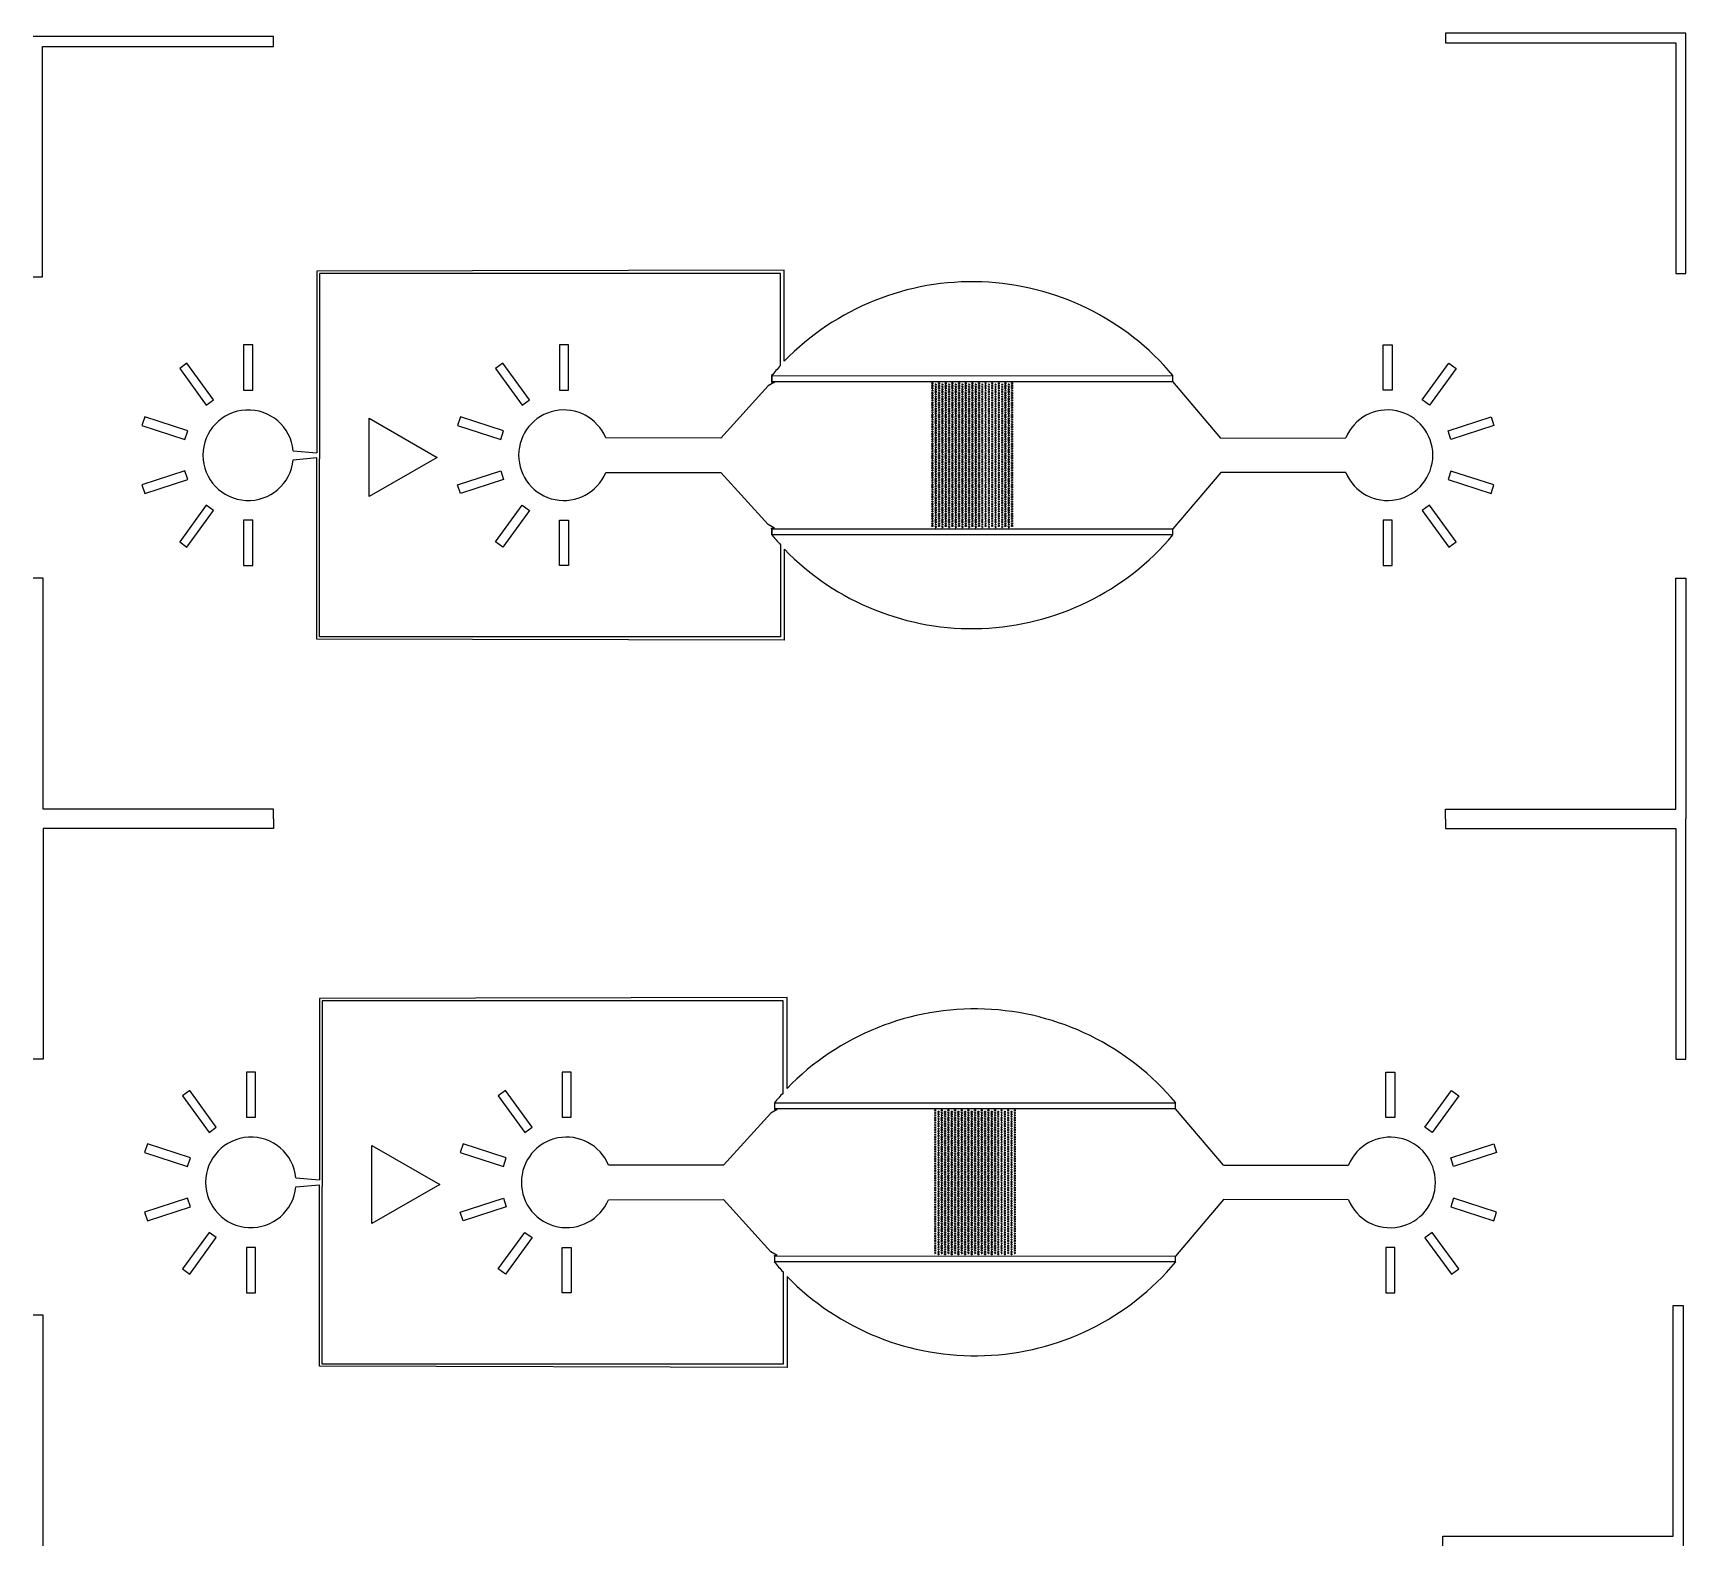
# Model space of a CAD drawing. Header units: millimetres. Extents: x 2102 to 86502, y 1818 to 64568.
# Drawn here: x 37444 to 64834, y 39499 to 64568 of the extents above; entities that cross this region are included whole.
import ezdxf

# ---------------------------------------------------------------- set-up
doc = ezdxf.new("R2010")
doc.units = ezdxf.units.MM
doc.layers.add('Layer-2', color=3, linetype='Continuous')

msp = doc.modelspace()

# ---------------------------------------------------------------- linework, layer by layer
at = {"layer": 'Layer-2'}
for p, q in [((41429, 64512), (37444, 64512)), ((41429, 64344), (41429, 64512)), ((60849, 64568), (60849, 64408)), ((64834, 64568), (60849, 64568)), ((60849, 64408), (64666, 64408)), ((64666, 64408), (64666, 60583)), ((64834, 60583), (64834, 64568)), ((37603, 60527), (37603, 64344)), ((37603, 64344), (41429, 64344)), ((49893, 60638), (42147, 60620)), ((42147, 60620), (42147, 57613)), ((49829, 60584), (42193, 60584)), ((42193, 60584), (42193, 57510)), ((49829, 59056), (49829, 60584)), ((49893, 59129), (49893, 60638)), ((64666, 60583), (64834, 60583)), ((37444, 60527), (37603, 60527)), ((41084, 59400), (40934, 59400)), ((40934, 59400), (40934, 58650)), ((41084, 58650), (41084, 59400)), ((46316, 59400), (46166, 59400)), ((46166, 59400), (46166, 58650)), ((46316, 58650), (46316, 59400)), ((59815, 58650), (59815, 59400)), ((59815, 59400), (59965, 59400)), ((59965, 59400), (59965, 58650)), ((39995, 59095), (39874, 59007)), ((39874, 59007), (40315, 58400)), ((40436, 58488), (39995, 59095)), ((45227, 59095), (45106, 59007)), ((45106, 59007), (45547, 58400)), ((45668, 58488), (45227, 59095)), ((49683, 58891), (49683, 58792)), ((49693, 58791), (49693, 58891)), ((49693, 58891), (56323, 58890)), ((56323, 58890), (56323, 58791)), ((56333, 58792), (56333, 58891)), ((60463, 58488), (60903, 59095)), ((61025, 59007), (60584, 58400)), ((60903, 59095), (61025, 59007)), ((40934, 58650), (41084, 58650)), ((46166, 58650), (46316, 58650)), ((48840, 57856), (49623, 58721)), ((49733, 58782), (49623, 58721)), ((49683, 58792), (49683, 58782)), ((49683, 58782), (49733, 58782)), ((56323, 58791), (49693, 58791)), ((52340, 58772), (52355, 58772)), ((52340, 58768), (52340, 58772)), ((52350, 58768), (52340, 58768)), ((52340, 58757), (52350, 58757)), ((52340, 58752), (52340, 58757)), ((52355, 58752), (52340, 58752)), ((52340, 58732), (52355, 58732)), ((52340, 58728), (52340, 58732)), ((52350, 58728), (52340, 58728)), ((52340, 58717), (52350, 58717)), ((52340, 58712), (52340, 58717)), ((52355, 58712), (52340, 58712)), ((52340, 58692), (52355, 58692)), ((52340, 58688), (52340, 58692)), ((52350, 58688), (52340, 58688)), ((52340, 58677), (52350, 58677)), ((52340, 58672), (52340, 58677)), ((52355, 58672), (52340, 58672)), ((52340, 58652), (52355, 58652)), ((52340, 58648), (52340, 58652)), ((52350, 58648), (52340, 58648)), ((52340, 58637), (52350, 58637)), ((52340, 58632), (52340, 58637)), ((52355, 58632), (52340, 58632)), ((52350, 58764), (52350, 58768)), ((52355, 58764), (52350, 58764)), ((52350, 58757), (52350, 58761)), ((52350, 58761), (52355, 58761)), ((52350, 58724), (52350, 58728)), ((52355, 58724), (52350, 58724)), ((52350, 58717), (52350, 58721)), ((52350, 58721), (52355, 58721)), ((52350, 58684), (52350, 58688)), ((52355, 58684), (52350, 58684)), ((52350, 58677), (52350, 58681)), ((52350, 58681), (52355, 58681)), ((52350, 58644), (52350, 58648)), ((52355, 58644), (52350, 58644)), ((52350, 58637), (52350, 58641)), ((52350, 58641), (52355, 58641)), ((52355, 58772), (52355, 58764)), ((52355, 58761), (52355, 58752)), ((52355, 58732), (52355, 58724)), ((52355, 58721), (52355, 58712)), ((52355, 58692), (52355, 58684)), ((52355, 58681), (52355, 58672)), ((52355, 58652), (52355, 58644)), ((52355, 58641), (52355, 58632)), ((52395, 58752), (52410, 58752)), ((52395, 58748), (52395, 58752)), ((52405, 58748), (52395, 58748)), ((52395, 58737), (52405, 58737)), ((52395, 58732), (52395, 58737)), ((52410, 58732), (52395, 58732)), ((52395, 58712), (52410, 58712)), ((52395, 58708), (52395, 58712)), ((52405, 58708), (52395, 58708)), ((52395, 58697), (52405, 58697)), ((52395, 58692), (52395, 58697)), ((52410, 58692), (52395, 58692)), ((52395, 58672), (52410, 58672)), ((52395, 58668), (52395, 58672)), ((52405, 58668), (52395, 58668)), ((52395, 58657), (52405, 58657)), ((52395, 58652), (52395, 58657)), ((52410, 58652), (52395, 58652)), ((52395, 58632), (52410, 58632)), ((52395, 58628), (52395, 58632)), ((52405, 58628), (52395, 58628)), ((52395, 58617), (52405, 58617)), ((52395, 58612), (52395, 58617)), ((52405, 58744), (52405, 58748)), ((52410, 58744), (52405, 58744)), ((52405, 58737), (52405, 58741)), ((52405, 58741), (52410, 58741)), ((52405, 58704), (52405, 58708)), ((52410, 58704), (52405, 58704)), ((52405, 58697), (52405, 58701)), ((52405, 58701), (52410, 58701)), ((52405, 58664), (52405, 58668)), ((52410, 58664), (52405, 58664)), ((52405, 58657), (52405, 58661)), ((52405, 58661), (52410, 58661)), ((52405, 58624), (52405, 58628)), ((52410, 58624), (52405, 58624)), ((52405, 58617), (52405, 58621)), ((52405, 58621), (52410, 58621)), ((52410, 58752), (52410, 58744)), ((52410, 58741), (52410, 58732)), ((52410, 58712), (52410, 58704)), ((52410, 58701), (52410, 58692)), ((52410, 58672), (52410, 58664)), ((52410, 58661), (52410, 58652)), ((52410, 58632), (52410, 58624)), ((52410, 58621), (52410, 58612)), ((52450, 58772), (52465, 58772)), ((52450, 58768), (52450, 58772)), ((52460, 58768), (52450, 58768)), ((52450, 58757), (52460, 58757)), ((52450, 58752), (52450, 58757)), ((52465, 58752), (52450, 58752)), ((52450, 58732), (52465, 58732)), ((52450, 58728), (52450, 58732)), ((52460, 58728), (52450, 58728)), ((52450, 58717), (52460, 58717)), ((52450, 58712), (52450, 58717)), ((52465, 58712), (52450, 58712)), ((52450, 58692), (52465, 58692)), ((52450, 58688), (52450, 58692)), ((52460, 58688), (52450, 58688)), ((52450, 58677), (52460, 58677)), ((52450, 58672), (52450, 58677)), ((52465, 58672), (52450, 58672)), ((52450, 58652), (52465, 58652)), ((52450, 58648), (52450, 58652)), ((52460, 58648), (52450, 58648)), ((52450, 58637), (52460, 58637)), ((52450, 58632), (52450, 58637)), ((52465, 58632), (52450, 58632)), ((52460, 58764), (52460, 58768)), ((52465, 58764), (52460, 58764)), ((52460, 58757), (52460, 58761)), ((52460, 58761), (52465, 58761)), ((52460, 58724), (52460, 58728)), ((52465, 58724), (52460, 58724)), ((52460, 58717), (52460, 58721)), ((52460, 58721), (52465, 58721)), ((52460, 58684), (52460, 58688)), ((52465, 58684), (52460, 58684)), ((52460, 58677), (52460, 58681)), ((52460, 58681), (52465, 58681)), ((52460, 58644), (52460, 58648)), ((52465, 58644), (52460, 58644)), ((52460, 58637), (52460, 58641)), ((52460, 58641), (52465, 58641)), ((52465, 58772), (52465, 58764)), ((52465, 58761), (52465, 58752)), ((52465, 58732), (52465, 58724)), ((52465, 58721), (52465, 58712)), ((52465, 58692), (52465, 58684)), ((52465, 58681), (52465, 58672)), ((52465, 58652), (52465, 58644)), ((52465, 58641), (52465, 58632)), ((52505, 58752), (52520, 58752)), ((52505, 58748), (52505, 58752)), ((52515, 58748), (52505, 58748)), ((52505, 58737), (52515, 58737)), ((52505, 58732), (52505, 58737)), ((52520, 58732), (52505, 58732)), ((52505, 58712), (52520, 58712)), ((52505, 58708), (52505, 58712)), ((52515, 58708), (52505, 58708)), ((52505, 58697), (52515, 58697)), ((52505, 58692), (52505, 58697)), ((52520, 58692), (52505, 58692)), ((52505, 58672), (52520, 58672)), ((52505, 58668), (52505, 58672)), ((52515, 58668), (52505, 58668)), ((52505, 58657), (52515, 58657)), ((52505, 58652), (52505, 58657)), ((52520, 58652), (52505, 58652)), ((52505, 58632), (52520, 58632)), ((52505, 58628), (52505, 58632)), ((52515, 58628), (52505, 58628)), ((52505, 58617), (52515, 58617)), ((52505, 58612), (52505, 58617)), ((52515, 58744), (52515, 58748)), ((52520, 58744), (52515, 58744)), ((52515, 58737), (52515, 58741)), ((52515, 58741), (52520, 58741)), ((52515, 58704), (52515, 58708)), ((52520, 58704), (52515, 58704)), ((52515, 58697), (52515, 58701)), ((52515, 58701), (52520, 58701)), ((52515, 58664), (52515, 58668)), ((52520, 58664), (52515, 58664)), ((52515, 58657), (52515, 58661)), ((52515, 58661), (52520, 58661)), ((52515, 58624), (52515, 58628)), ((52520, 58624), (52515, 58624)), ((52515, 58617), (52515, 58621)), ((52515, 58621), (52520, 58621)), ((52520, 58752), (52520, 58744)), ((52520, 58741), (52520, 58732)), ((52520, 58712), (52520, 58704)), ((52520, 58701), (52520, 58692)), ((52520, 58672), (52520, 58664)), ((52520, 58661), (52520, 58652)), ((52520, 58632), (52520, 58624)), ((52520, 58621), (52520, 58612)), ((52560, 58772), (52575, 58772)), ((52560, 58768), (52560, 58772)), ((52570, 58768), (52560, 58768)), ((52560, 58757), (52570, 58757)), ((52560, 58752), (52560, 58757)), ((52575, 58752), (52560, 58752)), ((52560, 58732), (52575, 58732)), ((52560, 58728), (52560, 58732)), ((52570, 58728), (52560, 58728)), ((52560, 58717), (52570, 58717)), ((52560, 58712), (52560, 58717)), ((52575, 58712), (52560, 58712)), ((52560, 58692), (52575, 58692)), ((52560, 58688), (52560, 58692)), ((52570, 58688), (52560, 58688)), ((52560, 58677), (52570, 58677)), ((52560, 58672), (52560, 58677)), ((52575, 58672), (52560, 58672)), ((52560, 58652), (52575, 58652)), ((52560, 58648), (52560, 58652)), ((52570, 58648), (52560, 58648)), ((52560, 58637), (52570, 58637)), ((52560, 58632), (52560, 58637)), ((52575, 58632), (52560, 58632)), ((52570, 58764), (52570, 58768)), ((52575, 58764), (52570, 58764)), ((52570, 58757), (52570, 58761)), ((52570, 58761), (52575, 58761)), ((52570, 58724), (52570, 58728)), ((52575, 58724), (52570, 58724)), ((52570, 58717), (52570, 58721)), ((52570, 58721), (52575, 58721)), ((52570, 58684), (52570, 58688)), ((52575, 58684), (52570, 58684)), ((52570, 58677), (52570, 58681)), ((52570, 58681), (52575, 58681)), ((52570, 58644), (52570, 58648)), ((52575, 58644), (52570, 58644)), ((52570, 58637), (52570, 58641)), ((52570, 58641), (52575, 58641)), ((52575, 58772), (52575, 58764)), ((52575, 58761), (52575, 58752)), ((52575, 58732), (52575, 58724)), ((52575, 58721), (52575, 58712)), ((52575, 58692), (52575, 58684)), ((52575, 58681), (52575, 58672)), ((52575, 58652), (52575, 58644)), ((52575, 58641), (52575, 58632)), ((52615, 58752), (52630, 58752)), ((52615, 58748), (52615, 58752)), ((52625, 58748), (52615, 58748)), ((52615, 58737), (52625, 58737)), ((52615, 58732), (52615, 58737)), ((52630, 58732), (52615, 58732)), ((52615, 58712), (52630, 58712)), ((52615, 58708), (52615, 58712)), ((52625, 58708), (52615, 58708)), ((52615, 58697), (52625, 58697)), ((52615, 58692), (52615, 58697)), ((52630, 58692), (52615, 58692)), ((52615, 58672), (52630, 58672)), ((52615, 58668), (52615, 58672)), ((52625, 58668), (52615, 58668)), ((52615, 58657), (52625, 58657)), ((52615, 58652), (52615, 58657)), ((52630, 58652), (52615, 58652)), ((52615, 58632), (52630, 58632)), ((52615, 58628), (52615, 58632)), ((52625, 58628), (52615, 58628)), ((52615, 58617), (52625, 58617)), ((52615, 58612), (52615, 58617)), ((52625, 58744), (52625, 58748)), ((52630, 58744), (52625, 58744)), ((52625, 58737), (52625, 58741)), ((52625, 58741), (52630, 58741)), ((52625, 58704), (52625, 58708)), ((52630, 58704), (52625, 58704)), ((52625, 58697), (52625, 58701)), ((52625, 58701), (52630, 58701)), ((52625, 58664), (52625, 58668)), ((52630, 58664), (52625, 58664)), ((52625, 58657), (52625, 58661)), ((52625, 58661), (52630, 58661)), ((52625, 58624), (52625, 58628)), ((52630, 58624), (52625, 58624)), ((52625, 58617), (52625, 58621)), ((52625, 58621), (52630, 58621)), ((52630, 58752), (52630, 58744)), ((52630, 58741), (52630, 58732)), ((52630, 58712), (52630, 58704)), ((52630, 58701), (52630, 58692)), ((52630, 58672), (52630, 58664)), ((52630, 58661), (52630, 58652)), ((52630, 58632), (52630, 58624)), ((52630, 58621), (52630, 58612)), ((52670, 58772), (52685, 58772)), ((52670, 58768), (52670, 58772)), ((52680, 58768), (52670, 58768)), ((52670, 58757), (52680, 58757)), ((52670, 58752), (52670, 58757)), ((52685, 58752), (52670, 58752)), ((52670, 58732), (52685, 58732)), ((52670, 58728), (52670, 58732)), ((52680, 58728), (52670, 58728)), ((52670, 58717), (52680, 58717)), ((52670, 58712), (52670, 58717)), ((52685, 58712), (52670, 58712)), ((52670, 58692), (52685, 58692)), ((52670, 58688), (52670, 58692)), ((52680, 58688), (52670, 58688)), ((52670, 58677), (52680, 58677)), ((52670, 58672), (52670, 58677)), ((52685, 58672), (52670, 58672)), ((52670, 58652), (52685, 58652)), ((52670, 58648), (52670, 58652)), ((52680, 58648), (52670, 58648)), ((52670, 58637), (52680, 58637)), ((52670, 58632), (52670, 58637)), ((52685, 58632), (52670, 58632)), ((52680, 58764), (52680, 58768)), ((52685, 58764), (52680, 58764)), ((52680, 58757), (52680, 58761)), ((52680, 58761), (52685, 58761)), ((52680, 58724), (52680, 58728)), ((52685, 58724), (52680, 58724)), ((52680, 58717), (52680, 58721)), ((52680, 58721), (52685, 58721)), ((52680, 58684), (52680, 58688)), ((52685, 58684), (52680, 58684)), ((52680, 58677), (52680, 58681)), ((52680, 58681), (52685, 58681)), ((52680, 58644), (52680, 58648)), ((52685, 58644), (52680, 58644)), ((52680, 58637), (52680, 58641)), ((52680, 58641), (52685, 58641)), ((52685, 58772), (52685, 58764)), ((52685, 58761), (52685, 58752)), ((52685, 58732), (52685, 58724)), ((52685, 58721), (52685, 58712)), ((52685, 58692), (52685, 58684)), ((52685, 58681), (52685, 58672)), ((52685, 58652), (52685, 58644)), ((52685, 58641), (52685, 58632)), ((52725, 58752), (52740, 58752)), ((52725, 58748), (52725, 58752)), ((52735, 58748), (52725, 58748)), ((52725, 58737), (52735, 58737)), ((52725, 58732), (52725, 58737)), ((52740, 58732), (52725, 58732)), ((52725, 58712), (52740, 58712)), ((52725, 58708), (52725, 58712)), ((52735, 58708), (52725, 58708)), ((52725, 58697), (52735, 58697)), ((52725, 58692), (52725, 58697)), ((52740, 58692), (52725, 58692)), ((52725, 58672), (52740, 58672)), ((52725, 58668), (52725, 58672)), ((52735, 58668), (52725, 58668)), ((52725, 58657), (52735, 58657)), ((52725, 58652), (52725, 58657)), ((52740, 58652), (52725, 58652)), ((52725, 58632), (52740, 58632)), ((52725, 58628), (52725, 58632)), ((52735, 58628), (52725, 58628)), ((52725, 58617), (52735, 58617)), ((52725, 58612), (52725, 58617)), ((52735, 58744), (52735, 58748)), ((52740, 58744), (52735, 58744)), ((52735, 58737), (52735, 58741)), ((52735, 58741), (52740, 58741)), ((52735, 58704), (52735, 58708)), ((52740, 58704), (52735, 58704)), ((52735, 58697), (52735, 58701)), ((52735, 58701), (52740, 58701)), ((52735, 58664), (52735, 58668)), ((52740, 58664), (52735, 58664)), ((52735, 58657), (52735, 58661)), ((52735, 58661), (52740, 58661)), ((52735, 58624), (52735, 58628)), ((52740, 58624), (52735, 58624)), ((52735, 58617), (52735, 58621)), ((52735, 58621), (52740, 58621)), ((52740, 58752), (52740, 58744)), ((52740, 58741), (52740, 58732)), ((52740, 58712), (52740, 58704)), ((52740, 58701), (52740, 58692)), ((52740, 58672), (52740, 58664)), ((52740, 58661), (52740, 58652)), ((52740, 58632), (52740, 58624)), ((52740, 58621), (52740, 58612)), ((52780, 58772), (52795, 58772)), ((52780, 58768), (52780, 58772)), ((52790, 58768), (52780, 58768)), ((52780, 58757), (52790, 58757)), ((52780, 58752), (52780, 58757)), ((52795, 58752), (52780, 58752)), ((52780, 58732), (52795, 58732)), ((52780, 58728), (52780, 58732)), ((52790, 58728), (52780, 58728)), ((52780, 58717), (52790, 58717)), ((52780, 58712), (52780, 58717)), ((52795, 58712), (52780, 58712)), ((52780, 58692), (52795, 58692)), ((52780, 58688), (52780, 58692)), ((52790, 58688), (52780, 58688)), ((52780, 58677), (52790, 58677)), ((52780, 58672), (52780, 58677)), ((52795, 58672), (52780, 58672)), ((52780, 58652), (52795, 58652)), ((52780, 58648), (52780, 58652)), ((52790, 58648), (52780, 58648)), ((52780, 58637), (52790, 58637)), ((52780, 58632), (52780, 58637)), ((52795, 58632), (52780, 58632)), ((52790, 58764), (52790, 58768)), ((52795, 58764), (52790, 58764)), ((52790, 58757), (52790, 58761)), ((52790, 58761), (52795, 58761)), ((52790, 58724), (52790, 58728)), ((52795, 58724), (52790, 58724)), ((52790, 58717), (52790, 58721)), ((52790, 58721), (52795, 58721)), ((52790, 58684), (52790, 58688)), ((52795, 58684), (52790, 58684)), ((52790, 58677), (52790, 58681)), ((52790, 58681), (52795, 58681)), ((52790, 58644), (52790, 58648)), ((52795, 58644), (52790, 58644)), ((52790, 58637), (52790, 58641)), ((52790, 58641), (52795, 58641)), ((52795, 58772), (52795, 58764)), ((52795, 58761), (52795, 58752)), ((52795, 58732), (52795, 58724)), ((52795, 58721), (52795, 58712)), ((52795, 58692), (52795, 58684)), ((52795, 58681), (52795, 58672)), ((52795, 58652), (52795, 58644)), ((52795, 58641), (52795, 58632)), ((52835, 58752), (52850, 58752)), ((52835, 58748), (52835, 58752)), ((52845, 58748), (52835, 58748)), ((52835, 58737), (52845, 58737)), ((52835, 58732), (52835, 58737)), ((52850, 58732), (52835, 58732)), ((52835, 58712), (52850, 58712)), ((52835, 58708), (52835, 58712)), ((52845, 58708), (52835, 58708)), ((52835, 58697), (52845, 58697)), ((52835, 58692), (52835, 58697)), ((52850, 58692), (52835, 58692)), ((52835, 58672), (52850, 58672)), ((52835, 58668), (52835, 58672)), ((52845, 58668), (52835, 58668)), ((52835, 58657), (52845, 58657)), ((52835, 58652), (52835, 58657)), ((52850, 58652), (52835, 58652)), ((52835, 58632), (52850, 58632)), ((52835, 58628), (52835, 58632)), ((52845, 58628), (52835, 58628)), ((52835, 58617), (52845, 58617)), ((52835, 58612), (52835, 58617)), ((52845, 58744), (52845, 58748)), ((52850, 58744), (52845, 58744)), ((52845, 58737), (52845, 58741)), ((52845, 58741), (52850, 58741)), ((52845, 58704), (52845, 58708)), ((52850, 58704), (52845, 58704)), ((52845, 58697), (52845, 58701)), ((52845, 58701), (52850, 58701)), ((52845, 58664), (52845, 58668)), ((52850, 58664), (52845, 58664)), ((52845, 58657), (52845, 58661)), ((52845, 58661), (52850, 58661)), ((52845, 58624), (52845, 58628)), ((52850, 58624), (52845, 58624)), ((52845, 58617), (52845, 58621)), ((52845, 58621), (52850, 58621)), ((52850, 58752), (52850, 58744)), ((52850, 58741), (52850, 58732)), ((52850, 58712), (52850, 58704)), ((52850, 58701), (52850, 58692)), ((52850, 58672), (52850, 58664)), ((52850, 58661), (52850, 58652)), ((52850, 58632), (52850, 58624)), ((52850, 58621), (52850, 58612)), ((52890, 58772), (52905, 58772)), ((52890, 58768), (52890, 58772)), ((52900, 58768), (52890, 58768)), ((52890, 58757), (52900, 58757)), ((52890, 58752), (52890, 58757)), ((52905, 58752), (52890, 58752)), ((52890, 58732), (52905, 58732)), ((52890, 58728), (52890, 58732)), ((52900, 58728), (52890, 58728)), ((52890, 58717), (52900, 58717)), ((52890, 58712), (52890, 58717)), ((52905, 58712), (52890, 58712)), ((52890, 58692), (52905, 58692)), ((52890, 58688), (52890, 58692)), ((52900, 58688), (52890, 58688)), ((52890, 58677), (52900, 58677)), ((52890, 58672), (52890, 58677)), ((52905, 58672), (52890, 58672)), ((52890, 58652), (52905, 58652)), ((52890, 58648), (52890, 58652)), ((52900, 58648), (52890, 58648)), ((52890, 58637), (52900, 58637)), ((52890, 58632), (52890, 58637)), ((52905, 58632), (52890, 58632)), ((52900, 58764), (52900, 58768)), ((52905, 58764), (52900, 58764)), ((52900, 58757), (52900, 58761)), ((52900, 58761), (52905, 58761)), ((52900, 58724), (52900, 58728)), ((52905, 58724), (52900, 58724)), ((52900, 58717), (52900, 58721)), ((52900, 58721), (52905, 58721)), ((52900, 58684), (52900, 58688)), ((52905, 58684), (52900, 58684)), ((52900, 58677), (52900, 58681)), ((52900, 58681), (52905, 58681)), ((52900, 58644), (52900, 58648)), ((52905, 58644), (52900, 58644)), ((52900, 58637), (52900, 58641)), ((52900, 58641), (52905, 58641)), ((52905, 58772), (52905, 58764)), ((52905, 58761), (52905, 58752)), ((52905, 58732), (52905, 58724)), ((52905, 58721), (52905, 58712)), ((52905, 58692), (52905, 58684)), ((52905, 58681), (52905, 58672)), ((52905, 58652), (52905, 58644)), ((52905, 58641), (52905, 58632)), ((52945, 58752), (52960, 58752)), ((52945, 58748), (52945, 58752)), ((52955, 58748), (52945, 58748)), ((52945, 58737), (52955, 58737)), ((52945, 58732), (52945, 58737)), ((52960, 58732), (52945, 58732)), ((52945, 58712), (52960, 58712)), ((52945, 58708), (52945, 58712)), ((52955, 58708), (52945, 58708)), ((52945, 58697), (52955, 58697)), ((52945, 58692), (52945, 58697)), ((52960, 58692), (52945, 58692)), ((52945, 58672), (52960, 58672)), ((52945, 58668), (52945, 58672)), ((52955, 58668), (52945, 58668)), ((52945, 58657), (52955, 58657)), ((52945, 58652), (52945, 58657)), ((52960, 58652), (52945, 58652)), ((52945, 58632), (52960, 58632)), ((52945, 58628), (52945, 58632)), ((52955, 58628), (52945, 58628)), ((52945, 58617), (52955, 58617)), ((52945, 58612), (52945, 58617)), ((52955, 58744), (52955, 58748)), ((52960, 58744), (52955, 58744)), ((52955, 58737), (52955, 58741)), ((52955, 58741), (52960, 58741)), ((52955, 58704), (52955, 58708)), ((52960, 58704), (52955, 58704)), ((52955, 58697), (52955, 58701)), ((52955, 58701), (52960, 58701)), ((52955, 58664), (52955, 58668)), ((52960, 58664), (52955, 58664)), ((52955, 58657), (52955, 58661)), ((52955, 58661), (52960, 58661)), ((52955, 58624), (52955, 58628)), ((52960, 58624), (52955, 58624)), ((52955, 58617), (52955, 58621)), ((52955, 58621), (52960, 58621)), ((52960, 58752), (52960, 58744)), ((52960, 58741), (52960, 58732)), ((52960, 58712), (52960, 58704)), ((52960, 58701), (52960, 58692)), ((52960, 58672), (52960, 58664)), ((52960, 58661), (52960, 58652)), ((52960, 58632), (52960, 58624)), ((52960, 58621), (52960, 58612)), ((53000, 58772), (53015, 58772)), ((53000, 58768), (53000, 58772)), ((53010, 58768), (53000, 58768)), ((53000, 58757), (53010, 58757)), ((53000, 58752), (53000, 58757)), ((53015, 58752), (53000, 58752)), ((53000, 58732), (53015, 58732)), ((53000, 58728), (53000, 58732)), ((53010, 58728), (53000, 58728)), ((53000, 58717), (53010, 58717)), ((53000, 58712), (53000, 58717)), ((53015, 58712), (53000, 58712)), ((53000, 58692), (53015, 58692)), ((53000, 58688), (53000, 58692)), ((53010, 58688), (53000, 58688)), ((53000, 58677), (53010, 58677)), ((53000, 58672), (53000, 58677)), ((53015, 58672), (53000, 58672)), ((53000, 58652), (53015, 58652)), ((53000, 58648), (53000, 58652)), ((53010, 58648), (53000, 58648)), ((53000, 58637), (53010, 58637)), ((53000, 58632), (53000, 58637)), ((53015, 58632), (53000, 58632)), ((53010, 58764), (53010, 58768)), ((53015, 58764), (53010, 58764)), ((53010, 58757), (53010, 58761)), ((53010, 58761), (53015, 58761)), ((53010, 58724), (53010, 58728)), ((53015, 58724), (53010, 58724)), ((53010, 58717), (53010, 58721)), ((53010, 58721), (53015, 58721)), ((53010, 58684), (53010, 58688)), ((53015, 58684), (53010, 58684)), ((53010, 58677), (53010, 58681)), ((53010, 58681), (53015, 58681)), ((53010, 58644), (53010, 58648)), ((53015, 58644), (53010, 58644)), ((53010, 58637), (53010, 58641)), ((53010, 58641), (53015, 58641)), ((53015, 58772), (53015, 58764)), ((53015, 58761), (53015, 58752)), ((53015, 58732), (53015, 58724)), ((53015, 58721), (53015, 58712)), ((53015, 58692), (53015, 58684)), ((53015, 58681), (53015, 58672)), ((53015, 58652), (53015, 58644)), ((53015, 58641), (53015, 58632)), ((53055, 58752), (53070, 58752)), ((53055, 58748), (53055, 58752)), ((53065, 58748), (53055, 58748)), ((53055, 58737), (53065, 58737)), ((53055, 58732), (53055, 58737)), ((53070, 58732), (53055, 58732)), ((53055, 58712), (53070, 58712)), ((53055, 58708), (53055, 58712)), ((53065, 58708), (53055, 58708)), ((53055, 58697), (53065, 58697)), ((53055, 58692), (53055, 58697)), ((53070, 58692), (53055, 58692)), ((53055, 58672), (53070, 58672)), ((53055, 58668), (53055, 58672)), ((53065, 58668), (53055, 58668)), ((53055, 58657), (53065, 58657)), ((53055, 58652), (53055, 58657)), ((53070, 58652), (53055, 58652)), ((53055, 58632), (53070, 58632)), ((53055, 58628), (53055, 58632)), ((53065, 58628), (53055, 58628)), ((53055, 58617), (53065, 58617)), ((53055, 58612), (53055, 58617)), ((53065, 58744), (53065, 58748)), ((53070, 58744), (53065, 58744)), ((53065, 58737), (53065, 58741)), ((53065, 58741), (53070, 58741)), ((53065, 58704), (53065, 58708)), ((53070, 58704), (53065, 58704)), ((53065, 58697), (53065, 58701)), ((53065, 58701), (53070, 58701)), ((53065, 58664), (53065, 58668)), ((53070, 58664), (53065, 58664)), ((53065, 58657), (53065, 58661)), ((53065, 58661), (53070, 58661)), ((53065, 58624), (53065, 58628)), ((53070, 58624), (53065, 58624)), ((53065, 58617), (53065, 58621)), ((53065, 58621), (53070, 58621)), ((53070, 58752), (53070, 58744)), ((53070, 58741), (53070, 58732)), ((53070, 58712), (53070, 58704)), ((53070, 58701), (53070, 58692)), ((53070, 58672), (53070, 58664)), ((53070, 58661), (53070, 58652)), ((53070, 58632), (53070, 58624)), ((53070, 58621), (53070, 58612)), ((53110, 58772), (53125, 58772)), ((53110, 58768), (53110, 58772)), ((53120, 58768), (53110, 58768)), ((53110, 58757), (53120, 58757)), ((53110, 58752), (53110, 58757)), ((53125, 58752), (53110, 58752)), ((53110, 58732), (53125, 58732)), ((53110, 58728), (53110, 58732)), ((53120, 58728), (53110, 58728)), ((53110, 58717), (53120, 58717)), ((53110, 58712), (53110, 58717)), ((53125, 58712), (53110, 58712)), ((53110, 58692), (53125, 58692)), ((53110, 58688), (53110, 58692)), ((53120, 58688), (53110, 58688)), ((53110, 58677), (53120, 58677)), ((53110, 58672), (53110, 58677)), ((53125, 58672), (53110, 58672)), ((53110, 58652), (53125, 58652)), ((53110, 58648), (53110, 58652)), ((53120, 58648), (53110, 58648)), ((53110, 58637), (53120, 58637)), ((53110, 58632), (53110, 58637)), ((53125, 58632), (53110, 58632)), ((53120, 58764), (53120, 58768)), ((53125, 58764), (53120, 58764)), ((53120, 58757), (53120, 58761)), ((53120, 58761), (53125, 58761)), ((53120, 58724), (53120, 58728)), ((53125, 58724), (53120, 58724)), ((53120, 58717), (53120, 58721)), ((53120, 58721), (53125, 58721)), ((53120, 58684), (53120, 58688)), ((53125, 58684), (53120, 58684)), ((53120, 58677), (53120, 58681)), ((53120, 58681), (53125, 58681)), ((53120, 58644), (53120, 58648)), ((53125, 58644), (53120, 58644)), ((53120, 58637), (53120, 58641)), ((53120, 58641), (53125, 58641)), ((53125, 58772), (53125, 58764)), ((53125, 58761), (53125, 58752)), ((53125, 58732), (53125, 58724)), ((53125, 58721), (53125, 58712)), ((53125, 58692), (53125, 58684)), ((53125, 58681), (53125, 58672)), ((53125, 58652), (53125, 58644)), ((53125, 58641), (53125, 58632)), ((53165, 58752), (53180, 58752)), ((53165, 58748), (53165, 58752)), ((53175, 58748), (53165, 58748)), ((53165, 58737), (53175, 58737)), ((53165, 58732), (53165, 58737)), ((53180, 58732), (53165, 58732)), ((53165, 58712), (53180, 58712)), ((53165, 58708), (53165, 58712)), ((53175, 58708), (53165, 58708)), ((53165, 58697), (53175, 58697)), ((53165, 58692), (53165, 58697)), ((53180, 58692), (53165, 58692)), ((53165, 58672), (53180, 58672)), ((53165, 58668), (53165, 58672)), ((53175, 58668), (53165, 58668)), ((53165, 58657), (53175, 58657)), ((53165, 58652), (53165, 58657)), ((53180, 58652), (53165, 58652)), ((53165, 58632), (53180, 58632)), ((53165, 58628), (53165, 58632)), ((53175, 58628), (53165, 58628)), ((53165, 58617), (53175, 58617)), ((53165, 58612), (53165, 58617)), ((53175, 58744), (53175, 58748)), ((53180, 58744), (53175, 58744)), ((53175, 58737), (53175, 58741)), ((53175, 58741), (53180, 58741)), ((53175, 58704), (53175, 58708)), ((53180, 58704), (53175, 58704)), ((53175, 58697), (53175, 58701)), ((53175, 58701), (53180, 58701)), ((53175, 58664), (53175, 58668)), ((53180, 58664), (53175, 58664)), ((53175, 58657), (53175, 58661)), ((53175, 58661), (53180, 58661)), ((53175, 58624), (53175, 58628)), ((53180, 58624), (53175, 58624)), ((53175, 58617), (53175, 58621)), ((53175, 58621), (53180, 58621)), ((53180, 58752), (53180, 58744)), ((53180, 58741), (53180, 58732)), ((53180, 58712), (53180, 58704)), ((53180, 58701), (53180, 58692)), ((53180, 58672), (53180, 58664)), ((53180, 58661), (53180, 58652)), ((53180, 58632), (53180, 58624)), ((53180, 58621), (53180, 58612)), ((53220, 58772), (53235, 58772)), ((53220, 58768), (53220, 58772)), ((53230, 58768), (53220, 58768)), ((53220, 58757), (53230, 58757)), ((53220, 58752), (53220, 58757)), ((53235, 58752), (53220, 58752)), ((53220, 58732), (53235, 58732)), ((53220, 58728), (53220, 58732)), ((53230, 58728), (53220, 58728)), ((53220, 58717), (53230, 58717)), ((53220, 58712), (53220, 58717)), ((53235, 58712), (53220, 58712)), ((53220, 58692), (53235, 58692)), ((53220, 58688), (53220, 58692)), ((53230, 58688), (53220, 58688)), ((53220, 58677), (53230, 58677)), ((53220, 58672), (53220, 58677)), ((53235, 58672), (53220, 58672)), ((53220, 58652), (53235, 58652)), ((53220, 58648), (53220, 58652)), ((53230, 58648), (53220, 58648)), ((53220, 58637), (53230, 58637)), ((53220, 58632), (53220, 58637)), ((53235, 58632), (53220, 58632)), ((53230, 58764), (53230, 58768)), ((53235, 58764), (53230, 58764)), ((53230, 58757), (53230, 58761)), ((53230, 58761), (53235, 58761)), ((53230, 58724), (53230, 58728)), ((53235, 58724), (53230, 58724)), ((53230, 58717), (53230, 58721)), ((53230, 58721), (53235, 58721)), ((53230, 58684), (53230, 58688)), ((53235, 58684), (53230, 58684)), ((53230, 58677), (53230, 58681)), ((53230, 58681), (53235, 58681)), ((53230, 58644), (53230, 58648)), ((53235, 58644), (53230, 58644)), ((53230, 58637), (53230, 58641)), ((53230, 58641), (53235, 58641)), ((53235, 58772), (53235, 58764)), ((53235, 58761), (53235, 58752)), ((53235, 58732), (53235, 58724)), ((53235, 58721), (53235, 58712)), ((53235, 58692), (53235, 58684)), ((53235, 58681), (53235, 58672)), ((53235, 58652), (53235, 58644)), ((53235, 58641), (53235, 58632)), ((53275, 58752), (53290, 58752)), ((53275, 58748), (53275, 58752)), ((53285, 58748), (53275, 58748)), ((53275, 58737), (53285, 58737)), ((53275, 58732), (53275, 58737)), ((53290, 58732), (53275, 58732)), ((53275, 58712), (53290, 58712)), ((53275, 58708), (53275, 58712)), ((53285, 58708), (53275, 58708)), ((53275, 58697), (53285, 58697)), ((53275, 58692), (53275, 58697)), ((53290, 58692), (53275, 58692)), ((53275, 58672), (53290, 58672)), ((53275, 58668), (53275, 58672)), ((53285, 58668), (53275, 58668)), ((53275, 58657), (53285, 58657)), ((53275, 58652), (53275, 58657)), ((53290, 58652), (53275, 58652)), ((53275, 58632), (53290, 58632)), ((53275, 58628), (53275, 58632)), ((53285, 58628), (53275, 58628)), ((53275, 58617), (53285, 58617)), ((53275, 58612), (53275, 58617)), ((53285, 58744), (53285, 58748)), ((53290, 58744), (53285, 58744)), ((53285, 58737), (53285, 58741)), ((53285, 58741), (53290, 58741)), ((53285, 58704), (53285, 58708)), ((53290, 58704), (53285, 58704)), ((53285, 58697), (53285, 58701)), ((53285, 58701), (53290, 58701)), ((53285, 58664), (53285, 58668)), ((53290, 58664), (53285, 58664)), ((53285, 58657), (53285, 58661)), ((53285, 58661), (53290, 58661)), ((53285, 58624), (53285, 58628)), ((53290, 58624), (53285, 58624)), ((53285, 58617), (53285, 58621)), ((53285, 58621), (53290, 58621)), ((53290, 58752), (53290, 58744)), ((53290, 58741), (53290, 58732)), ((53290, 58712), (53290, 58704)), ((53290, 58701), (53290, 58692)), ((53290, 58672), (53290, 58664)), ((53290, 58661), (53290, 58652)), ((53290, 58632), (53290, 58624)), ((53290, 58621), (53290, 58612)), ((53330, 58772), (53345, 58772)), ((53330, 58768), (53330, 58772)), ((53340, 58768), (53330, 58768)), ((53330, 58757), (53340, 58757)), ((53330, 58752), (53330, 58757)), ((53345, 58752), (53330, 58752)), ((53330, 58732), (53345, 58732)), ((53330, 58728), (53330, 58732)), ((53340, 58728), (53330, 58728)), ((53330, 58717), (53340, 58717)), ((53330, 58712), (53330, 58717)), ((53345, 58712), (53330, 58712)), ((53330, 58692), (53345, 58692)), ((53330, 58688), (53330, 58692)), ((53340, 58688), (53330, 58688)), ((53330, 58677), (53340, 58677)), ((53330, 58672), (53330, 58677)), ((53345, 58672), (53330, 58672)), ((53330, 58652), (53345, 58652)), ((53330, 58648), (53330, 58652)), ((53340, 58648), (53330, 58648)), ((53330, 58637), (53340, 58637)), ((53330, 58632), (53330, 58637)), ((53345, 58632), (53330, 58632)), ((53340, 58764), (53340, 58768)), ((53345, 58764), (53340, 58764)), ((53340, 58757), (53340, 58761)), ((53340, 58761), (53345, 58761)), ((53340, 58724), (53340, 58728)), ((53345, 58724), (53340, 58724)), ((53340, 58717), (53340, 58721)), ((53340, 58721), (53345, 58721)), ((53340, 58684), (53340, 58688)), ((53345, 58684), (53340, 58684)), ((53340, 58677), (53340, 58681)), ((53340, 58681), (53345, 58681)), ((53340, 58644), (53340, 58648)), ((53345, 58644), (53340, 58644)), ((53340, 58637), (53340, 58641)), ((53340, 58641), (53345, 58641)), ((53345, 58772), (53345, 58764)), ((53345, 58761), (53345, 58752)), ((53345, 58732), (53345, 58724)), ((53345, 58721), (53345, 58712)), ((53345, 58692), (53345, 58684)), ((53345, 58681), (53345, 58672)), ((53345, 58652), (53345, 58644)), ((53345, 58641), (53345, 58632)), ((53385, 58752), (53400, 58752)), ((53385, 58748), (53385, 58752)), ((53395, 58748), (53385, 58748)), ((53385, 58737), (53395, 58737)), ((53385, 58732), (53385, 58737)), ((53400, 58732), (53385, 58732)), ((53385, 58712), (53400, 58712)), ((53385, 58708), (53385, 58712)), ((53395, 58708), (53385, 58708)), ((53385, 58697), (53395, 58697)), ((53385, 58692), (53385, 58697)), ((53400, 58692), (53385, 58692)), ((53385, 58672), (53400, 58672)), ((53385, 58668), (53385, 58672)), ((53395, 58668), (53385, 58668)), ((53385, 58657), (53395, 58657)), ((53385, 58652), (53385, 58657)), ((53400, 58652), (53385, 58652)), ((53385, 58632), (53400, 58632)), ((53385, 58628), (53385, 58632)), ((53395, 58628), (53385, 58628)), ((53385, 58617), (53395, 58617)), ((53385, 58612), (53385, 58617)), ((53395, 58744), (53395, 58748)), ((53400, 58744), (53395, 58744)), ((53395, 58737), (53395, 58741)), ((53395, 58741), (53400, 58741)), ((53395, 58704), (53395, 58708)), ((53400, 58704), (53395, 58704)), ((53395, 58697), (53395, 58701)), ((53395, 58701), (53400, 58701)), ((53395, 58664), (53395, 58668)), ((53400, 58664), (53395, 58664)), ((53395, 58657), (53395, 58661)), ((53395, 58661), (53400, 58661)), ((53395, 58624), (53395, 58628)), ((53400, 58624), (53395, 58624)), ((53395, 58617), (53395, 58621)), ((53395, 58621), (53400, 58621)), ((53400, 58752), (53400, 58744)), ((53400, 58741), (53400, 58732)), ((53400, 58712), (53400, 58704)), ((53400, 58701), (53400, 58692)), ((53400, 58672), (53400, 58664)), ((53400, 58661), (53400, 58652)), ((53400, 58632), (53400, 58624)), ((53400, 58621), (53400, 58612)), ((53440, 58772), (53455, 58772)), ((53440, 58768), (53440, 58772)), ((53450, 58768), (53440, 58768)), ((53440, 58757), (53450, 58757)), ((53440, 58752), (53440, 58757)), ((53455, 58752), (53440, 58752)), ((53440, 58732), (53455, 58732)), ((53440, 58728), (53440, 58732)), ((53450, 58728), (53440, 58728)), ((53440, 58717), (53450, 58717)), ((53440, 58712), (53440, 58717)), ((53455, 58712), (53440, 58712)), ((53440, 58692), (53455, 58692)), ((53440, 58688), (53440, 58692)), ((53450, 58688), (53440, 58688)), ((53440, 58677), (53450, 58677)), ((53440, 58672), (53440, 58677)), ((53455, 58672), (53440, 58672)), ((53440, 58652), (53455, 58652)), ((53440, 58648), (53440, 58652)), ((53450, 58648), (53440, 58648)), ((53440, 58637), (53450, 58637)), ((53440, 58632), (53440, 58637)), ((53455, 58632), (53440, 58632)), ((53450, 58764), (53450, 58768)), ((53455, 58764), (53450, 58764)), ((53450, 58757), (53450, 58761)), ((53450, 58761), (53455, 58761)), ((53450, 58724), (53450, 58728)), ((53455, 58724), (53450, 58724)), ((53450, 58717), (53450, 58721)), ((53450, 58721), (53455, 58721)), ((53450, 58684), (53450, 58688)), ((53455, 58684), (53450, 58684)), ((53450, 58677), (53450, 58681)), ((53450, 58681), (53455, 58681)), ((53450, 58644), (53450, 58648)), ((53455, 58644), (53450, 58644)), ((53450, 58637), (53450, 58641)), ((53450, 58641), (53455, 58641)), ((53455, 58772), (53455, 58764)), ((53455, 58761), (53455, 58752)), ((53455, 58732), (53455, 58724)), ((53455, 58721), (53455, 58712)), ((53455, 58692), (53455, 58684)), ((53455, 58681), (53455, 58672)), ((53455, 58652), (53455, 58644)), ((53455, 58641), (53455, 58632)), ((53495, 58752), (53510, 58752)), ((53495, 58748), (53495, 58752)), ((53505, 58748), (53495, 58748)), ((53495, 58737), (53505, 58737)), ((53495, 58732), (53495, 58737)), ((53510, 58732), (53495, 58732)), ((53495, 58712), (53510, 58712)), ((53495, 58708), (53495, 58712)), ((53505, 58708), (53495, 58708)), ((53495, 58697), (53505, 58697)), ((53495, 58692), (53495, 58697)), ((53510, 58692), (53495, 58692)), ((53495, 58672), (53510, 58672)), ((53495, 58668), (53495, 58672)), ((53505, 58668), (53495, 58668)), ((53495, 58657), (53505, 58657)), ((53495, 58652), (53495, 58657)), ((53510, 58652), (53495, 58652)), ((53495, 58632), (53510, 58632)), ((53495, 58628), (53495, 58632)), ((53505, 58628), (53495, 58628)), ((53495, 58617), (53505, 58617)), ((53495, 58612), (53495, 58617)), ((53505, 58744), (53505, 58748)), ((53510, 58744), (53505, 58744)), ((53505, 58737), (53505, 58741)), ((53505, 58741), (53510, 58741)), ((53505, 58704), (53505, 58708)), ((53510, 58704), (53505, 58704)), ((53505, 58697), (53505, 58701)), ((53505, 58701), (53510, 58701)), ((53505, 58664), (53505, 58668)), ((53510, 58664), (53505, 58664)), ((53505, 58657), (53505, 58661)), ((53505, 58661), (53510, 58661)), ((53505, 58624), (53505, 58628)), ((53510, 58624), (53505, 58624)), ((53505, 58617), (53505, 58621)), ((53505, 58621), (53510, 58621)), ((53510, 58752), (53510, 58744)), ((53510, 58741), (53510, 58732)), ((53510, 58712), (53510, 58704)), ((53510, 58701), (53510, 58692)), ((53510, 58672), (53510, 58664)), ((53510, 58661), (53510, 58652)), ((53510, 58632), (53510, 58624)), ((53510, 58621), (53510, 58612)), ((53550, 58772), (53565, 58772)), ((53550, 58768), (53550, 58772)), ((53560, 58768), (53550, 58768)), ((53550, 58757), (53560, 58757)), ((53550, 58752), (53550, 58757)), ((53565, 58752), (53550, 58752)), ((53550, 58732), (53565, 58732)), ((53550, 58728), (53550, 58732)), ((53560, 58728), (53550, 58728)), ((53550, 58717), (53560, 58717)), ((53550, 58712), (53550, 58717)), ((53565, 58712), (53550, 58712)), ((53550, 58692), (53565, 58692)), ((53550, 58688), (53550, 58692)), ((53560, 58688), (53550, 58688)), ((53550, 58677), (53560, 58677)), ((53550, 58672), (53550, 58677)), ((53565, 58672), (53550, 58672)), ((53550, 58652), (53565, 58652)), ((53550, 58648), (53550, 58652)), ((53560, 58648), (53550, 58648)), ((53550, 58637), (53560, 58637)), ((53550, 58632), (53550, 58637)), ((53565, 58632), (53550, 58632)), ((53560, 58764), (53560, 58768)), ((53565, 58764), (53560, 58764)), ((53560, 58757), (53560, 58761)), ((53560, 58761), (53565, 58761)), ((53560, 58724), (53560, 58728)), ((53565, 58724), (53560, 58724)), ((53560, 58717), (53560, 58721)), ((53560, 58721), (53565, 58721)), ((53560, 58684), (53560, 58688)), ((53565, 58684), (53560, 58684)), ((53560, 58677), (53560, 58681)), ((53560, 58681), (53565, 58681)), ((53560, 58644), (53560, 58648)), ((53565, 58644), (53560, 58644)), ((53560, 58637), (53560, 58641)), ((53560, 58641), (53565, 58641)), ((53565, 58772), (53565, 58764)), ((53565, 58761), (53565, 58752)), ((53565, 58732), (53565, 58724)), ((53565, 58721), (53565, 58712)), ((53565, 58692), (53565, 58684)), ((53565, 58681), (53565, 58672)), ((53565, 58652), (53565, 58644)), ((53565, 58641), (53565, 58632)), ((53605, 58752), (53620, 58752)), ((53605, 58748), (53605, 58752)), ((53615, 58748), (53605, 58748)), ((53605, 58737), (53615, 58737)), ((53605, 58732), (53605, 58737)), ((53620, 58732), (53605, 58732)), ((53605, 58712), (53620, 58712)), ((53605, 58708), (53605, 58712)), ((53615, 58708), (53605, 58708)), ((53605, 58697), (53615, 58697)), ((53605, 58692), (53605, 58697)), ((53620, 58692), (53605, 58692)), ((53605, 58672), (53620, 58672)), ((53605, 58668), (53605, 58672)), ((53615, 58668), (53605, 58668)), ((53605, 58657), (53615, 58657)), ((53605, 58652), (53605, 58657)), ((53620, 58652), (53605, 58652)), ((53605, 58632), (53620, 58632)), ((53605, 58628), (53605, 58632)), ((53615, 58628), (53605, 58628)), ((53605, 58617), (53615, 58617)), ((53605, 58612), (53605, 58617)), ((53615, 58744), (53615, 58748)), ((53620, 58744), (53615, 58744)), ((53615, 58737), (53615, 58741)), ((53615, 58741), (53620, 58741)), ((53615, 58704), (53615, 58708)), ((53620, 58704), (53615, 58704)), ((53615, 58697), (53615, 58701)), ((53615, 58701), (53620, 58701)), ((53615, 58664), (53615, 58668)), ((53620, 58664), (53615, 58664)), ((53615, 58657), (53615, 58661)), ((53615, 58661), (53620, 58661)), ((53615, 58624), (53615, 58628)), ((53620, 58624), (53615, 58624)), ((53615, 58617), (53615, 58621)), ((53615, 58621), (53620, 58621)), ((53620, 58752), (53620, 58744)), ((53620, 58741), (53620, 58732)), ((53620, 58712), (53620, 58704)), ((53620, 58701), (53620, 58692)), ((53620, 58672), (53620, 58664)), ((53620, 58661), (53620, 58652)), ((53620, 58632), (53620, 58624)), ((53620, 58621), (53620, 58612)), ((53660, 58772), (53675, 58772)), ((53660, 58768), (53660, 58772)), ((53670, 58768), (53660, 58768)), ((53660, 58757), (53670, 58757)), ((53660, 58752), (53660, 58757)), ((53675, 58752), (53660, 58752)), ((53660, 58732), (53675, 58732)), ((53660, 58728), (53660, 58732)), ((53670, 58728), (53660, 58728)), ((53660, 58717), (53670, 58717)), ((53660, 58712), (53660, 58717)), ((53675, 58712), (53660, 58712)), ((53660, 58692), (53675, 58692)), ((53660, 58688), (53660, 58692)), ((53670, 58688), (53660, 58688)), ((53660, 58677), (53670, 58677)), ((53660, 58672), (53660, 58677)), ((53675, 58672), (53660, 58672)), ((53660, 58652), (53675, 58652)), ((53660, 58648), (53660, 58652)), ((53670, 58648), (53660, 58648)), ((53660, 58637), (53670, 58637)), ((53660, 58632), (53660, 58637)), ((53675, 58632), (53660, 58632)), ((53670, 58764), (53670, 58768)), ((53675, 58764), (53670, 58764)), ((53670, 58757), (53670, 58761)), ((53670, 58761), (53675, 58761)), ((53670, 58724), (53670, 58728)), ((53675, 58724), (53670, 58724)), ((53670, 58717), (53670, 58721)), ((53670, 58721), (53675, 58721)), ((53670, 58684), (53670, 58688)), ((53675, 58684), (53670, 58684)), ((53670, 58677), (53670, 58681)), ((53670, 58681), (53675, 58681)), ((53670, 58644), (53670, 58648)), ((53675, 58644), (53670, 58644)), ((53670, 58637), (53670, 58641)), ((53670, 58641), (53675, 58641)), ((53675, 58772), (53675, 58764)), ((53675, 58761), (53675, 58752)), ((53675, 58732), (53675, 58724)), ((53675, 58721), (53675, 58712)), ((53675, 58692), (53675, 58684)), ((53675, 58681), (53675, 58672)), ((53675, 58652), (53675, 58644)), ((53675, 58641), (53675, 58632)), ((57126, 57856), (56333, 58792)), ((59965, 58650), (59815, 58650)), ((40315, 58400), (40436, 58488)), ((45547, 58400), (45668, 58488)), ((52340, 58612), (52355, 58612)), ((52340, 58608), (52340, 58612)), ((52350, 58608), (52340, 58608)), ((52340, 58597), (52350, 58597)), ((52340, 58592), (52340, 58597)), ((52355, 58592), (52340, 58592)), ((52340, 58572), (52355, 58572)), ((52340, 58568), (52340, 58572)), ((52350, 58568), (52340, 58568)), ((52340, 58557), (52350, 58557)), ((52340, 58552), (52340, 58557)), ((52355, 58552), (52340, 58552)), ((52340, 58532), (52355, 58532)), ((52340, 58528), (52340, 58532)), ((52350, 58528), (52340, 58528)), ((52340, 58517), (52350, 58517)), ((52340, 58512), (52340, 58517)), ((52355, 58512), (52340, 58512)), ((52340, 58492), (52355, 58492)), ((52340, 58488), (52340, 58492)), ((52350, 58488), (52340, 58488)), ((52340, 58477), (52350, 58477)), ((52340, 58472), (52340, 58477)), ((52355, 58472), (52340, 58472)), ((52340, 58452), (52355, 58452)), ((52340, 58448), (52340, 58452)), ((52350, 58448), (52340, 58448)), ((52340, 58437), (52350, 58437)), ((52340, 58432), (52340, 58437)), ((52355, 58432), (52340, 58432)), ((52340, 58412), (52355, 58412)), ((52340, 58408), (52340, 58412)), ((52350, 58408), (52340, 58408)), ((52340, 58397), (52350, 58397)), ((52340, 58392), (52340, 58397)), ((52355, 58392), (52340, 58392)), ((52340, 58372), (52355, 58372)), ((52340, 58368), (52340, 58372)), ((52350, 58368), (52340, 58368)), ((52340, 58357), (52350, 58357)), ((52340, 58352), (52340, 58357)), ((52355, 58352), (52340, 58352)), ((52350, 58604), (52350, 58608)), ((52355, 58604), (52350, 58604)), ((52350, 58597), (52350, 58601)), ((52350, 58601), (52355, 58601)), ((52350, 58564), (52350, 58568)), ((52355, 58564), (52350, 58564)), ((52350, 58557), (52350, 58561)), ((52350, 58561), (52355, 58561)), ((52350, 58524), (52350, 58528)), ((52355, 58524), (52350, 58524)), ((52350, 58517), (52350, 58521)), ((52350, 58521), (52355, 58521)), ((52350, 58484), (52350, 58488)), ((52355, 58484), (52350, 58484)), ((52350, 58477), (52350, 58481)), ((52350, 58481), (52355, 58481)), ((52350, 58444), (52350, 58448)), ((52355, 58444), (52350, 58444)), ((52350, 58437), (52350, 58441)), ((52350, 58441), (52355, 58441)), ((52350, 58404), (52350, 58408)), ((52355, 58404), (52350, 58404)), ((52350, 58397), (52350, 58401)), ((52350, 58401), (52355, 58401)), ((52350, 58364), (52350, 58368)), ((52355, 58364), (52350, 58364)), ((52350, 58357), (52350, 58361)), ((52350, 58361), (52355, 58361)), ((52355, 58612), (52355, 58604)), ((52355, 58601), (52355, 58592)), ((52355, 58572), (52355, 58564)), ((52355, 58561), (52355, 58552)), ((52355, 58532), (52355, 58524)), ((52355, 58521), (52355, 58512)), ((52355, 58492), (52355, 58484)), ((52355, 58481), (52355, 58472)), ((52355, 58452), (52355, 58444)), ((52355, 58441), (52355, 58432)), ((52355, 58412), (52355, 58404)), ((52355, 58401), (52355, 58392)), ((52355, 58372), (52355, 58364)), ((52355, 58361), (52355, 58352)), ((52410, 58612), (52395, 58612)), ((52395, 58592), (52410, 58592)), ((52395, 58588), (52395, 58592)), ((52405, 58588), (52395, 58588)), ((52395, 58577), (52405, 58577)), ((52395, 58572), (52395, 58577)), ((52410, 58572), (52395, 58572)), ((52395, 58552), (52410, 58552)), ((52395, 58548), (52395, 58552)), ((52405, 58548), (52395, 58548)), ((52395, 58537), (52405, 58537)), ((52395, 58532), (52395, 58537)), ((52410, 58532), (52395, 58532)), ((52395, 58512), (52410, 58512)), ((52395, 58508), (52395, 58512)), ((52405, 58508), (52395, 58508)), ((52395, 58497), (52405, 58497)), ((52395, 58492), (52395, 58497)), ((52410, 58492), (52395, 58492)), ((52395, 58472), (52410, 58472)), ((52395, 58468), (52395, 58472)), ((52405, 58468), (52395, 58468)), ((52395, 58457), (52405, 58457)), ((52395, 58452), (52395, 58457)), ((52410, 58452), (52395, 58452)), ((52395, 58432), (52410, 58432)), ((52395, 58428), (52395, 58432)), ((52405, 58428), (52395, 58428)), ((52395, 58417), (52405, 58417)), ((52395, 58412), (52395, 58417)), ((52410, 58412), (52395, 58412)), ((52395, 58392), (52410, 58392)), ((52395, 58388), (52395, 58392)), ((52405, 58388), (52395, 58388)), ((52395, 58377), (52405, 58377)), ((52395, 58372), (52395, 58377)), ((52410, 58372), (52395, 58372)), ((52395, 58352), (52410, 58352)), ((52395, 58348), (52395, 58352)), ((52405, 58348), (52395, 58348)), ((52405, 58584), (52405, 58588)), ((52410, 58584), (52405, 58584)), ((52405, 58577), (52405, 58581)), ((52405, 58581), (52410, 58581)), ((52405, 58544), (52405, 58548)), ((52410, 58544), (52405, 58544)), ((52405, 58537), (52405, 58541)), ((52405, 58541), (52410, 58541)), ((52405, 58504), (52405, 58508)), ((52410, 58504), (52405, 58504)), ((52405, 58497), (52405, 58501)), ((52405, 58501), (52410, 58501)), ((52405, 58464), (52405, 58468)), ((52410, 58464), (52405, 58464)), ((52405, 58457), (52405, 58461)), ((52405, 58461), (52410, 58461)), ((52405, 58424), (52405, 58428)), ((52410, 58424), (52405, 58424)), ((52405, 58417), (52405, 58421)), ((52405, 58421), (52410, 58421)), ((52405, 58384), (52405, 58388)), ((52410, 58384), (52405, 58384)), ((52405, 58377), (52405, 58381)), ((52405, 58381), (52410, 58381)), ((52405, 58344), (52405, 58348)), ((52410, 58344), (52405, 58344)), ((52405, 58337), (52405, 58341)), ((52405, 58341), (52410, 58341)), ((52410, 58592), (52410, 58584)), ((52410, 58581), (52410, 58572)), ((52410, 58552), (52410, 58544)), ((52410, 58541), (52410, 58532)), ((52410, 58512), (52410, 58504)), ((52410, 58501), (52410, 58492)), ((52410, 58472), (52410, 58464)), ((52410, 58461), (52410, 58452)), ((52410, 58432), (52410, 58424)), ((52410, 58421), (52410, 58412)), ((52410, 58392), (52410, 58384)), ((52410, 58381), (52410, 58372)), ((52410, 58352), (52410, 58344)), ((52410, 58341), (52410, 58332)), ((52450, 58612), (52465, 58612)), ((52450, 58608), (52450, 58612)), ((52460, 58608), (52450, 58608)), ((52450, 58597), (52460, 58597)), ((52450, 58592), (52450, 58597)), ((52465, 58592), (52450, 58592)), ((52450, 58572), (52465, 58572)), ((52450, 58568), (52450, 58572)), ((52460, 58568), (52450, 58568)), ((52450, 58557), (52460, 58557)), ((52450, 58552), (52450, 58557)), ((52465, 58552), (52450, 58552)), ((52450, 58532), (52465, 58532)), ((52450, 58528), (52450, 58532)), ((52460, 58528), (52450, 58528)), ((52450, 58517), (52460, 58517)), ((52450, 58512), (52450, 58517)), ((52465, 58512), (52450, 58512)), ((52450, 58492), (52465, 58492)), ((52450, 58488), (52450, 58492)), ((52460, 58488), (52450, 58488)), ((52450, 58477), (52460, 58477)), ((52450, 58472), (52450, 58477)), ((52465, 58472), (52450, 58472)), ((52450, 58452), (52465, 58452)), ((52450, 58448), (52450, 58452)), ((52460, 58448), (52450, 58448)), ((52450, 58437), (52460, 58437)), ((52450, 58432), (52450, 58437)), ((52465, 58432), (52450, 58432)), ((52450, 58412), (52465, 58412)), ((52450, 58408), (52450, 58412)), ((52460, 58408), (52450, 58408)), ((52450, 58397), (52460, 58397)), ((52450, 58392), (52450, 58397)), ((52465, 58392), (52450, 58392)), ((52450, 58372), (52465, 58372)), ((52450, 58368), (52450, 58372)), ((52460, 58368), (52450, 58368)), ((52450, 58357), (52460, 58357)), ((52450, 58352), (52450, 58357)), ((52465, 58352), (52450, 58352)), ((52460, 58604), (52460, 58608)), ((52465, 58604), (52460, 58604)), ((52460, 58597), (52460, 58601)), ((52460, 58601), (52465, 58601)), ((52460, 58564), (52460, 58568)), ((52465, 58564), (52460, 58564)), ((52460, 58557), (52460, 58561)), ((52460, 58561), (52465, 58561)), ((52460, 58524), (52460, 58528)), ((52465, 58524), (52460, 58524)), ((52460, 58517), (52460, 58521)), ((52460, 58521), (52465, 58521)), ((52460, 58484), (52460, 58488)), ((52465, 58484), (52460, 58484)), ((52460, 58477), (52460, 58481)), ((52460, 58481), (52465, 58481)), ((52460, 58444), (52460, 58448)), ((52465, 58444), (52460, 58444)), ((52460, 58437), (52460, 58441)), ((52460, 58441), (52465, 58441)), ((52460, 58404), (52460, 58408)), ((52465, 58404), (52460, 58404)), ((52460, 58397), (52460, 58401)), ((52460, 58401), (52465, 58401)), ((52460, 58364), (52460, 58368)), ((52465, 58364), (52460, 58364)), ((52460, 58357), (52460, 58361)), ((52460, 58361), (52465, 58361)), ((52465, 58612), (52465, 58604)), ((52465, 58601), (52465, 58592)), ((52465, 58572), (52465, 58564)), ((52465, 58561), (52465, 58552)), ((52465, 58532), (52465, 58524)), ((52465, 58521), (52465, 58512)), ((52465, 58492), (52465, 58484)), ((52465, 58481), (52465, 58472)), ((52465, 58452), (52465, 58444)), ((52465, 58441), (52465, 58432)), ((52465, 58412), (52465, 58404)), ((52465, 58401), (52465, 58392)), ((52465, 58372), (52465, 58364)), ((52465, 58361), (52465, 58352)), ((52520, 58612), (52505, 58612)), ((52505, 58592), (52520, 58592)), ((52505, 58588), (52505, 58592)), ((52515, 58588), (52505, 58588)), ((52505, 58577), (52515, 58577)), ((52505, 58572), (52505, 58577)), ((52520, 58572), (52505, 58572)), ((52505, 58552), (52520, 58552)), ((52505, 58548), (52505, 58552)), ((52515, 58548), (52505, 58548)), ((52505, 58537), (52515, 58537)), ((52505, 58532), (52505, 58537)), ((52520, 58532), (52505, 58532)), ((52505, 58512), (52520, 58512)), ((52505, 58508), (52505, 58512)), ((52515, 58508), (52505, 58508)), ((52505, 58497), (52515, 58497)), ((52505, 58492), (52505, 58497)), ((52520, 58492), (52505, 58492)), ((52505, 58472), (52520, 58472)), ((52505, 58468), (52505, 58472)), ((52515, 58468), (52505, 58468)), ((52505, 58457), (52515, 58457)), ((52505, 58452), (52505, 58457)), ((52520, 58452), (52505, 58452)), ((52505, 58432), (52520, 58432)), ((52505, 58428), (52505, 58432)), ((52515, 58428), (52505, 58428)), ((52505, 58417), (52515, 58417)), ((52505, 58412), (52505, 58417)), ((52520, 58412), (52505, 58412)), ((52505, 58392), (52520, 58392)), ((52505, 58388), (52505, 58392)), ((52515, 58388), (52505, 58388)), ((52505, 58377), (52515, 58377)), ((52505, 58372), (52505, 58377)), ((52520, 58372), (52505, 58372)), ((52505, 58352), (52520, 58352)), ((52505, 58348), (52505, 58352)), ((52515, 58348), (52505, 58348)), ((52515, 58584), (52515, 58588)), ((52520, 58584), (52515, 58584)), ((52515, 58577), (52515, 58581)), ((52515, 58581), (52520, 58581)), ((52515, 58544), (52515, 58548)), ((52520, 58544), (52515, 58544)), ((52515, 58537), (52515, 58541)), ((52515, 58541), (52520, 58541)), ((52515, 58504), (52515, 58508)), ((52520, 58504), (52515, 58504)), ((52515, 58497), (52515, 58501)), ((52515, 58501), (52520, 58501)), ((52515, 58464), (52515, 58468)), ((52520, 58464), (52515, 58464)), ((52515, 58457), (52515, 58461)), ((52515, 58461), (52520, 58461)), ((52515, 58424), (52515, 58428)), ((52520, 58424), (52515, 58424)), ((52515, 58417), (52515, 58421)), ((52515, 58421), (52520, 58421)), ((52515, 58384), (52515, 58388)), ((52520, 58384), (52515, 58384)), ((52515, 58377), (52515, 58381)), ((52515, 58381), (52520, 58381)), ((52515, 58344), (52515, 58348)), ((52520, 58344), (52515, 58344)), ((52515, 58337), (52515, 58341)), ((52515, 58341), (52520, 58341)), ((52520, 58592), (52520, 58584)), ((52520, 58581), (52520, 58572)), ((52520, 58552), (52520, 58544)), ((52520, 58541), (52520, 58532)), ((52520, 58512), (52520, 58504)), ((52520, 58501), (52520, 58492)), ((52520, 58472), (52520, 58464)), ((52520, 58461), (52520, 58452)), ((52520, 58432), (52520, 58424)), ((52520, 58421), (52520, 58412)), ((52520, 58392), (52520, 58384)), ((52520, 58381), (52520, 58372)), ((52520, 58352), (52520, 58344)), ((52520, 58341), (52520, 58332)), ((52560, 58612), (52575, 58612)), ((52560, 58608), (52560, 58612)), ((52570, 58608), (52560, 58608)), ((52560, 58597), (52570, 58597)), ((52560, 58592), (52560, 58597)), ((52575, 58592), (52560, 58592)), ((52560, 58572), (52575, 58572)), ((52560, 58568), (52560, 58572)), ((52570, 58568), (52560, 58568)), ((52560, 58557), (52570, 58557)), ((52560, 58552), (52560, 58557)), ((52575, 58552), (52560, 58552)), ((52560, 58532), (52575, 58532)), ((52560, 58528), (52560, 58532)), ((52570, 58528), (52560, 58528)), ((52560, 58517), (52570, 58517)), ((52560, 58512), (52560, 58517)), ((52575, 58512), (52560, 58512)), ((52560, 58492), (52575, 58492)), ((52560, 58488), (52560, 58492)), ((52570, 58488), (52560, 58488)), ((52560, 58477), (52570, 58477)), ((52560, 58472), (52560, 58477)), ((52575, 58472), (52560, 58472)), ((52560, 58452), (52575, 58452)), ((52560, 58448), (52560, 58452)), ((52570, 58448), (52560, 58448)), ((52560, 58437), (52570, 58437)), ((52560, 58432), (52560, 58437)), ((52575, 58432), (52560, 58432)), ((52560, 58412), (52575, 58412)), ((52560, 58408), (52560, 58412)), ((52570, 58408), (52560, 58408)), ((52560, 58397), (52570, 58397)), ((52560, 58392), (52560, 58397)), ((52575, 58392), (52560, 58392)), ((52560, 58372), (52575, 58372)), ((52560, 58368), (52560, 58372)), ((52570, 58368), (52560, 58368)), ((52560, 58357), (52570, 58357)), ((52560, 58352), (52560, 58357)), ((52575, 58352), (52560, 58352)), ((52570, 58604), (52570, 58608)), ((52575, 58604), (52570, 58604)), ((52570, 58597), (52570, 58601)), ((52570, 58601), (52575, 58601)), ((52570, 58564), (52570, 58568)), ((52575, 58564), (52570, 58564)), ((52570, 58557), (52570, 58561)), ((52570, 58561), (52575, 58561)), ((52570, 58524), (52570, 58528)), ((52575, 58524), (52570, 58524)), ((52570, 58517), (52570, 58521)), ((52570, 58521), (52575, 58521)), ((52570, 58484), (52570, 58488)), ((52575, 58484), (52570, 58484)), ((52570, 58477), (52570, 58481)), ((52570, 58481), (52575, 58481)), ((52570, 58444), (52570, 58448)), ((52575, 58444), (52570, 58444)), ((52570, 58437), (52570, 58441)), ((52570, 58441), (52575, 58441)), ((52570, 58404), (52570, 58408)), ((52575, 58404), (52570, 58404)), ((52570, 58397), (52570, 58401)), ((52570, 58401), (52575, 58401)), ((52570, 58364), (52570, 58368)), ((52575, 58364), (52570, 58364)), ((52570, 58357), (52570, 58361)), ((52570, 58361), (52575, 58361)), ((52575, 58612), (52575, 58604)), ((52575, 58601), (52575, 58592)), ((52575, 58572), (52575, 58564)), ((52575, 58561), (52575, 58552)), ((52575, 58532), (52575, 58524)), ((52575, 58521), (52575, 58512)), ((52575, 58492), (52575, 58484)), ((52575, 58481), (52575, 58472)), ((52575, 58452), (52575, 58444)), ((52575, 58441), (52575, 58432)), ((52575, 58412), (52575, 58404)), ((52575, 58401), (52575, 58392)), ((52575, 58372), (52575, 58364)), ((52575, 58361), (52575, 58352)), ((52630, 58612), (52615, 58612)), ((52615, 58592), (52630, 58592)), ((52615, 58588), (52615, 58592)), ((52625, 58588), (52615, 58588)), ((52615, 58577), (52625, 58577)), ((52615, 58572), (52615, 58577)), ((52630, 58572), (52615, 58572)), ((52615, 58552), (52630, 58552)), ((52615, 58548), (52615, 58552)), ((52625, 58548), (52615, 58548)), ((52615, 58537), (52625, 58537)), ((52615, 58532), (52615, 58537)), ((52630, 58532), (52615, 58532)), ((52615, 58512), (52630, 58512)), ((52615, 58508), (52615, 58512)), ((52625, 58508), (52615, 58508)), ((52615, 58497), (52625, 58497)), ((52615, 58492), (52615, 58497)), ((52630, 58492), (52615, 58492)), ((52615, 58472), (52630, 58472)), ((52615, 58468), (52615, 58472)), ((52625, 58468), (52615, 58468)), ((52615, 58457), (52625, 58457)), ((52615, 58452), (52615, 58457)), ((52630, 58452), (52615, 58452)), ((52615, 58432), (52630, 58432)), ((52615, 58428), (52615, 58432)), ((52625, 58428), (52615, 58428)), ((52615, 58417), (52625, 58417)), ((52615, 58412), (52615, 58417)), ((52630, 58412), (52615, 58412)), ((52615, 58392), (52630, 58392)), ((52615, 58388), (52615, 58392)), ((52625, 58388), (52615, 58388)), ((52615, 58377), (52625, 58377)), ((52615, 58372), (52615, 58377)), ((52630, 58372), (52615, 58372)), ((52615, 58352), (52630, 58352)), ((52615, 58348), (52615, 58352)), ((52625, 58348), (52615, 58348)), ((52625, 58584), (52625, 58588)), ((52630, 58584), (52625, 58584)), ((52625, 58577), (52625, 58581)), ((52625, 58581), (52630, 58581)), ((52625, 58544), (52625, 58548)), ((52630, 58544), (52625, 58544)), ((52625, 58537), (52625, 58541)), ((52625, 58541), (52630, 58541)), ((52625, 58504), (52625, 58508)), ((52630, 58504), (52625, 58504)), ((52625, 58497), (52625, 58501)), ((52625, 58501), (52630, 58501)), ((52625, 58464), (52625, 58468)), ((52630, 58464), (52625, 58464)), ((52625, 58457), (52625, 58461)), ((52625, 58461), (52630, 58461)), ((52625, 58424), (52625, 58428)), ((52630, 58424), (52625, 58424)), ((52625, 58417), (52625, 58421)), ((52625, 58421), (52630, 58421)), ((52625, 58384), (52625, 58388)), ((52630, 58384), (52625, 58384)), ((52625, 58377), (52625, 58381)), ((52625, 58381), (52630, 58381)), ((52625, 58344), (52625, 58348)), ((52630, 58344), (52625, 58344)), ((52625, 58337), (52625, 58341)), ((52625, 58341), (52630, 58341)), ((52630, 58592), (52630, 58584)), ((52630, 58581), (52630, 58572)), ((52630, 58552), (52630, 58544)), ((52630, 58541), (52630, 58532)), ((52630, 58512), (52630, 58504)), ((52630, 58501), (52630, 58492)), ((52630, 58472), (52630, 58464)), ((52630, 58461), (52630, 58452)), ((52630, 58432), (52630, 58424)), ((52630, 58421), (52630, 58412)), ((52630, 58392), (52630, 58384)), ((52630, 58381), (52630, 58372)), ((52630, 58352), (52630, 58344)), ((52630, 58341), (52630, 58332)), ((52670, 58612), (52685, 58612)), ((52670, 58608), (52670, 58612)), ((52680, 58608), (52670, 58608)), ((52670, 58597), (52680, 58597)), ((52670, 58592), (52670, 58597)), ((52685, 58592), (52670, 58592)), ((52670, 58572), (52685, 58572)), ((52670, 58568), (52670, 58572)), ((52680, 58568), (52670, 58568)), ((52670, 58557), (52680, 58557)), ((52670, 58552), (52670, 58557)), ((52685, 58552), (52670, 58552)), ((52670, 58532), (52685, 58532)), ((52670, 58528), (52670, 58532)), ((52680, 58528), (52670, 58528)), ((52670, 58517), (52680, 58517)), ((52670, 58512), (52670, 58517)), ((52685, 58512), (52670, 58512)), ((52670, 58492), (52685, 58492)), ((52670, 58488), (52670, 58492)), ((52680, 58488), (52670, 58488)), ((52670, 58477), (52680, 58477)), ((52670, 58472), (52670, 58477)), ((52685, 58472), (52670, 58472)), ((52670, 58452), (52685, 58452)), ((52670, 58448), (52670, 58452)), ((52680, 58448), (52670, 58448)), ((52670, 58437), (52680, 58437)), ((52670, 58432), (52670, 58437)), ((52685, 58432), (52670, 58432)), ((52670, 58412), (52685, 58412)), ((52670, 58408), (52670, 58412)), ((52680, 58408), (52670, 58408)), ((52670, 58397), (52680, 58397)), ((52670, 58392), (52670, 58397)), ((52685, 58392), (52670, 58392)), ((52670, 58372), (52685, 58372)), ((52670, 58368), (52670, 58372)), ((52680, 58368), (52670, 58368)), ((52670, 58357), (52680, 58357)), ((52670, 58352), (52670, 58357)), ((52685, 58352), (52670, 58352)), ((52680, 58604), (52680, 58608)), ((52685, 58604), (52680, 58604)), ((52680, 58597), (52680, 58601)), ((52680, 58601), (52685, 58601)), ((52680, 58564), (52680, 58568)), ((52685, 58564), (52680, 58564)), ((52680, 58557), (52680, 58561)), ((52680, 58561), (52685, 58561)), ((52680, 58524), (52680, 58528)), ((52685, 58524), (52680, 58524)), ((52680, 58517), (52680, 58521)), ((52680, 58521), (52685, 58521)), ((52680, 58484), (52680, 58488)), ((52685, 58484), (52680, 58484)), ((52680, 58477), (52680, 58481)), ((52680, 58481), (52685, 58481)), ((52680, 58444), (52680, 58448)), ((52685, 58444), (52680, 58444)), ((52680, 58437), (52680, 58441)), ((52680, 58441), (52685, 58441)), ((52680, 58404), (52680, 58408)), ((52685, 58404), (52680, 58404)), ((52680, 58397), (52680, 58401)), ((52680, 58401), (52685, 58401)), ((52680, 58364), (52680, 58368)), ((52685, 58364), (52680, 58364)), ((52680, 58357), (52680, 58361)), ((52680, 58361), (52685, 58361)), ((52685, 58612), (52685, 58604)), ((52685, 58601), (52685, 58592)), ((52685, 58572), (52685, 58564)), ((52685, 58561), (52685, 58552)), ((52685, 58532), (52685, 58524)), ((52685, 58521), (52685, 58512)), ((52685, 58492), (52685, 58484)), ((52685, 58481), (52685, 58472)), ((52685, 58452), (52685, 58444)), ((52685, 58441), (52685, 58432)), ((52685, 58412), (52685, 58404)), ((52685, 58401), (52685, 58392)), ((52685, 58372), (52685, 58364)), ((52685, 58361), (52685, 58352)), ((52740, 58612), (52725, 58612)), ((52725, 58592), (52740, 58592)), ((52725, 58588), (52725, 58592)), ((52735, 58588), (52725, 58588)), ((52725, 58577), (52735, 58577)), ((52725, 58572), (52725, 58577)), ((52740, 58572), (52725, 58572)), ((52725, 58552), (52740, 58552)), ((52725, 58548), (52725, 58552)), ((52735, 58548), (52725, 58548)), ((52725, 58537), (52735, 58537)), ((52725, 58532), (52725, 58537)), ((52740, 58532), (52725, 58532)), ((52725, 58512), (52740, 58512)), ((52725, 58508), (52725, 58512)), ((52735, 58508), (52725, 58508)), ((52725, 58497), (52735, 58497)), ((52725, 58492), (52725, 58497)), ((52740, 58492), (52725, 58492)), ((52725, 58472), (52740, 58472)), ((52725, 58468), (52725, 58472)), ((52735, 58468), (52725, 58468)), ((52725, 58457), (52735, 58457)), ((52725, 58452), (52725, 58457)), ((52740, 58452), (52725, 58452)), ((52725, 58432), (52740, 58432)), ((52725, 58428), (52725, 58432)), ((52735, 58428), (52725, 58428)), ((52725, 58417), (52735, 58417)), ((52725, 58412), (52725, 58417)), ((52740, 58412), (52725, 58412)), ((52725, 58392), (52740, 58392)), ((52725, 58388), (52725, 58392)), ((52735, 58388), (52725, 58388)), ((52725, 58377), (52735, 58377)), ((52725, 58372), (52725, 58377)), ((52740, 58372), (52725, 58372)), ((52725, 58352), (52740, 58352)), ((52725, 58348), (52725, 58352)), ((52735, 58348), (52725, 58348)), ((52735, 58584), (52735, 58588)), ((52740, 58584), (52735, 58584)), ((52735, 58577), (52735, 58581)), ((52735, 58581), (52740, 58581)), ((52735, 58544), (52735, 58548)), ((52740, 58544), (52735, 58544)), ((52735, 58537), (52735, 58541)), ((52735, 58541), (52740, 58541)), ((52735, 58504), (52735, 58508)), ((52740, 58504), (52735, 58504)), ((52735, 58497), (52735, 58501)), ((52735, 58501), (52740, 58501)), ((52735, 58464), (52735, 58468)), ((52740, 58464), (52735, 58464)), ((52735, 58457), (52735, 58461)), ((52735, 58461), (52740, 58461)), ((52735, 58424), (52735, 58428)), ((52740, 58424), (52735, 58424)), ((52735, 58417), (52735, 58421)), ((52735, 58421), (52740, 58421)), ((52735, 58384), (52735, 58388)), ((52740, 58384), (52735, 58384)), ((52735, 58377), (52735, 58381)), ((52735, 58381), (52740, 58381)), ((52735, 58344), (52735, 58348)), ((52740, 58344), (52735, 58344)), ((52735, 58337), (52735, 58341)), ((52735, 58341), (52740, 58341)), ((52740, 58592), (52740, 58584)), ((52740, 58581), (52740, 58572)), ((52740, 58552), (52740, 58544)), ((52740, 58541), (52740, 58532)), ((52740, 58512), (52740, 58504)), ((52740, 58501), (52740, 58492)), ((52740, 58472), (52740, 58464)), ((52740, 58461), (52740, 58452)), ((52740, 58432), (52740, 58424)), ((52740, 58421), (52740, 58412)), ((52740, 58392), (52740, 58384)), ((52740, 58381), (52740, 58372)), ((52740, 58352), (52740, 58344)), ((52740, 58341), (52740, 58332)), ((52780, 58612), (52795, 58612)), ((52780, 58608), (52780, 58612)), ((52790, 58608), (52780, 58608)), ((52780, 58597), (52790, 58597)), ((52780, 58592), (52780, 58597)), ((52795, 58592), (52780, 58592)), ((52780, 58572), (52795, 58572)), ((52780, 58568), (52780, 58572)), ((52790, 58568), (52780, 58568)), ((52780, 58557), (52790, 58557)), ((52780, 58552), (52780, 58557)), ((52795, 58552), (52780, 58552)), ((52780, 58532), (52795, 58532)), ((52780, 58528), (52780, 58532)), ((52790, 58528), (52780, 58528)), ((52780, 58517), (52790, 58517)), ((52780, 58512), (52780, 58517)), ((52795, 58512), (52780, 58512)), ((52780, 58492), (52795, 58492)), ((52780, 58488), (52780, 58492)), ((52790, 58488), (52780, 58488)), ((52780, 58477), (52790, 58477)), ((52780, 58472), (52780, 58477)), ((52795, 58472), (52780, 58472)), ((52780, 58452), (52795, 58452)), ((52780, 58448), (52780, 58452)), ((52790, 58448), (52780, 58448)), ((52780, 58437), (52790, 58437)), ((52780, 58432), (52780, 58437)), ((52795, 58432), (52780, 58432)), ((52780, 58412), (52795, 58412)), ((52780, 58408), (52780, 58412)), ((52790, 58408), (52780, 58408)), ((52780, 58397), (52790, 58397)), ((52780, 58392), (52780, 58397)), ((52795, 58392), (52780, 58392)), ((52780, 58372), (52795, 58372)), ((52780, 58368), (52780, 58372)), ((52790, 58368), (52780, 58368)), ((52780, 58357), (52790, 58357)), ((52780, 58352), (52780, 58357)), ((52795, 58352), (52780, 58352)), ((52790, 58604), (52790, 58608)), ((52795, 58604), (52790, 58604)), ((52790, 58597), (52790, 58601)), ((52790, 58601), (52795, 58601)), ((52790, 58564), (52790, 58568)), ((52795, 58564), (52790, 58564)), ((52790, 58557), (52790, 58561)), ((52790, 58561), (52795, 58561)), ((52790, 58524), (52790, 58528)), ((52795, 58524), (52790, 58524)), ((52790, 58517), (52790, 58521)), ((52790, 58521), (52795, 58521)), ((52790, 58484), (52790, 58488)), ((52795, 58484), (52790, 58484)), ((52790, 58477), (52790, 58481)), ((52790, 58481), (52795, 58481)), ((52790, 58444), (52790, 58448)), ((52795, 58444), (52790, 58444)), ((52790, 58437), (52790, 58441)), ((52790, 58441), (52795, 58441)), ((52790, 58404), (52790, 58408)), ((52795, 58404), (52790, 58404)), ((52790, 58397), (52790, 58401)), ((52790, 58401), (52795, 58401)), ((52790, 58364), (52790, 58368)), ((52795, 58364), (52790, 58364)), ((52790, 58357), (52790, 58361)), ((52790, 58361), (52795, 58361)), ((52795, 58612), (52795, 58604)), ((52795, 58601), (52795, 58592)), ((52795, 58572), (52795, 58564)), ((52795, 58561), (52795, 58552)), ((52795, 58532), (52795, 58524)), ((52795, 58521), (52795, 58512)), ((52795, 58492), (52795, 58484)), ((52795, 58481), (52795, 58472)), ((52795, 58452), (52795, 58444)), ((52795, 58441), (52795, 58432)), ((52795, 58412), (52795, 58404)), ((52795, 58401), (52795, 58392)), ((52795, 58372), (52795, 58364)), ((52795, 58361), (52795, 58352)), ((52850, 58612), (52835, 58612)), ((52835, 58592), (52850, 58592)), ((52835, 58588), (52835, 58592)), ((52845, 58588), (52835, 58588)), ((52835, 58577), (52845, 58577)), ((52835, 58572), (52835, 58577)), ((52850, 58572), (52835, 58572)), ((52835, 58552), (52850, 58552)), ((52835, 58548), (52835, 58552)), ((52845, 58548), (52835, 58548)), ((52835, 58537), (52845, 58537)), ((52835, 58532), (52835, 58537)), ((52850, 58532), (52835, 58532)), ((52835, 58512), (52850, 58512)), ((52835, 58508), (52835, 58512)), ((52845, 58508), (52835, 58508)), ((52835, 58497), (52845, 58497)), ((52835, 58492), (52835, 58497)), ((52850, 58492), (52835, 58492)), ((52835, 58472), (52850, 58472)), ((52835, 58468), (52835, 58472)), ((52845, 58468), (52835, 58468)), ((52835, 58457), (52845, 58457)), ((52835, 58452), (52835, 58457)), ((52850, 58452), (52835, 58452)), ((52835, 58432), (52850, 58432)), ((52835, 58428), (52835, 58432)), ((52845, 58428), (52835, 58428)), ((52835, 58417), (52845, 58417)), ((52835, 58412), (52835, 58417)), ((52850, 58412), (52835, 58412)), ((52835, 58392), (52850, 58392)), ((52835, 58388), (52835, 58392)), ((52845, 58388), (52835, 58388)), ((52835, 58377), (52845, 58377)), ((52835, 58372), (52835, 58377)), ((52850, 58372), (52835, 58372)), ((52835, 58352), (52850, 58352)), ((52835, 58348), (52835, 58352)), ((52845, 58348), (52835, 58348)), ((52845, 58584), (52845, 58588)), ((52850, 58584), (52845, 58584)), ((52845, 58577), (52845, 58581)), ((52845, 58581), (52850, 58581)), ((52845, 58544), (52845, 58548)), ((52850, 58544), (52845, 58544)), ((52845, 58537), (52845, 58541)), ((52845, 58541), (52850, 58541)), ((52845, 58504), (52845, 58508)), ((52850, 58504), (52845, 58504)), ((52845, 58497), (52845, 58501)), ((52845, 58501), (52850, 58501)), ((52845, 58464), (52845, 58468)), ((52850, 58464), (52845, 58464)), ((52845, 58457), (52845, 58461)), ((52845, 58461), (52850, 58461)), ((52845, 58424), (52845, 58428)), ((52850, 58424), (52845, 58424)), ((52845, 58417), (52845, 58421)), ((52845, 58421), (52850, 58421)), ((52845, 58384), (52845, 58388)), ((52850, 58384), (52845, 58384)), ((52845, 58377), (52845, 58381)), ((52845, 58381), (52850, 58381)), ((52845, 58344), (52845, 58348)), ((52850, 58344), (52845, 58344)), ((52845, 58337), (52845, 58341)), ((52845, 58341), (52850, 58341)), ((52850, 58592), (52850, 58584)), ((52850, 58581), (52850, 58572)), ((52850, 58552), (52850, 58544)), ((52850, 58541), (52850, 58532)), ((52850, 58512), (52850, 58504)), ((52850, 58501), (52850, 58492)), ((52850, 58472), (52850, 58464)), ((52850, 58461), (52850, 58452)), ((52850, 58432), (52850, 58424)), ((52850, 58421), (52850, 58412)), ((52850, 58392), (52850, 58384)), ((52850, 58381), (52850, 58372)), ((52850, 58352), (52850, 58344)), ((52850, 58341), (52850, 58332)), ((52890, 58612), (52905, 58612)), ((52890, 58608), (52890, 58612)), ((52900, 58608), (52890, 58608)), ((52890, 58597), (52900, 58597)), ((52890, 58592), (52890, 58597)), ((52905, 58592), (52890, 58592)), ((52890, 58572), (52905, 58572)), ((52890, 58568), (52890, 58572)), ((52900, 58568), (52890, 58568)), ((52890, 58557), (52900, 58557)), ((52890, 58552), (52890, 58557)), ((52905, 58552), (52890, 58552)), ((52890, 58532), (52905, 58532)), ((52890, 58528), (52890, 58532)), ((52900, 58528), (52890, 58528)), ((52890, 58517), (52900, 58517)), ((52890, 58512), (52890, 58517)), ((52905, 58512), (52890, 58512)), ((52890, 58492), (52905, 58492)), ((52890, 58488), (52890, 58492)), ((52900, 58488), (52890, 58488)), ((52890, 58477), (52900, 58477)), ((52890, 58472), (52890, 58477)), ((52905, 58472), (52890, 58472)), ((52890, 58452), (52905, 58452)), ((52890, 58448), (52890, 58452)), ((52900, 58448), (52890, 58448)), ((52890, 58437), (52900, 58437)), ((52890, 58432), (52890, 58437)), ((52905, 58432), (52890, 58432)), ((52890, 58412), (52905, 58412)), ((52890, 58408), (52890, 58412)), ((52900, 58408), (52890, 58408)), ((52890, 58397), (52900, 58397)), ((52890, 58392), (52890, 58397)), ((52905, 58392), (52890, 58392)), ((52890, 58372), (52905, 58372)), ((52890, 58368), (52890, 58372)), ((52900, 58368), (52890, 58368)), ((52890, 58357), (52900, 58357)), ((52890, 58352), (52890, 58357)), ((52905, 58352), (52890, 58352)), ((52900, 58604), (52900, 58608)), ((52905, 58604), (52900, 58604)), ((52900, 58597), (52900, 58601)), ((52900, 58601), (52905, 58601)), ((52900, 58564), (52900, 58568)), ((52905, 58564), (52900, 58564)), ((52900, 58557), (52900, 58561)), ((52900, 58561), (52905, 58561)), ((52900, 58524), (52900, 58528)), ((52905, 58524), (52900, 58524)), ((52900, 58517), (52900, 58521)), ((52900, 58521), (52905, 58521)), ((52900, 58484), (52900, 58488)), ((52905, 58484), (52900, 58484)), ((52900, 58477), (52900, 58481)), ((52900, 58481), (52905, 58481)), ((52900, 58444), (52900, 58448)), ((52905, 58444), (52900, 58444)), ((52900, 58437), (52900, 58441)), ((52900, 58441), (52905, 58441)), ((52900, 58404), (52900, 58408)), ((52905, 58404), (52900, 58404)), ((52900, 58397), (52900, 58401)), ((52900, 58401), (52905, 58401)), ((52900, 58364), (52900, 58368)), ((52905, 58364), (52900, 58364)), ((52900, 58357), (52900, 58361)), ((52900, 58361), (52905, 58361)), ((52905, 58612), (52905, 58604)), ((52905, 58601), (52905, 58592)), ((52905, 58572), (52905, 58564)), ((52905, 58561), (52905, 58552)), ((52905, 58532), (52905, 58524)), ((52905, 58521), (52905, 58512)), ((52905, 58492), (52905, 58484)), ((52905, 58481), (52905, 58472)), ((52905, 58452), (52905, 58444)), ((52905, 58441), (52905, 58432)), ((52905, 58412), (52905, 58404)), ((52905, 58401), (52905, 58392)), ((52905, 58372), (52905, 58364)), ((52905, 58361), (52905, 58352)), ((52960, 58612), (52945, 58612)), ((52945, 58592), (52960, 58592)), ((52945, 58588), (52945, 58592)), ((52955, 58588), (52945, 58588)), ((52945, 58577), (52955, 58577)), ((52945, 58572), (52945, 58577)), ((52960, 58572), (52945, 58572)), ((52945, 58552), (52960, 58552)), ((52945, 58548), (52945, 58552)), ((52955, 58548), (52945, 58548)), ((52945, 58537), (52955, 58537)), ((52945, 58532), (52945, 58537)), ((52960, 58532), (52945, 58532)), ((52945, 58512), (52960, 58512)), ((52945, 58508), (52945, 58512)), ((52955, 58508), (52945, 58508)), ((52945, 58497), (52955, 58497)), ((52945, 58492), (52945, 58497)), ((52960, 58492), (52945, 58492)), ((52945, 58472), (52960, 58472)), ((52945, 58468), (52945, 58472)), ((52955, 58468), (52945, 58468)), ((52945, 58457), (52955, 58457)), ((52945, 58452), (52945, 58457)), ((52960, 58452), (52945, 58452)), ((52945, 58432), (52960, 58432)), ((52945, 58428), (52945, 58432)), ((52955, 58428), (52945, 58428)), ((52945, 58417), (52955, 58417)), ((52945, 58412), (52945, 58417)), ((52960, 58412), (52945, 58412)), ((52945, 58392), (52960, 58392)), ((52945, 58388), (52945, 58392)), ((52955, 58388), (52945, 58388)), ((52945, 58377), (52955, 58377)), ((52945, 58372), (52945, 58377)), ((52960, 58372), (52945, 58372)), ((52945, 58352), (52960, 58352)), ((52945, 58348), (52945, 58352)), ((52955, 58348), (52945, 58348)), ((52955, 58584), (52955, 58588)), ((52960, 58584), (52955, 58584)), ((52955, 58577), (52955, 58581)), ((52955, 58581), (52960, 58581)), ((52955, 58544), (52955, 58548)), ((52960, 58544), (52955, 58544)), ((52955, 58537), (52955, 58541)), ((52955, 58541), (52960, 58541)), ((52955, 58504), (52955, 58508)), ((52960, 58504), (52955, 58504)), ((52955, 58497), (52955, 58501)), ((52955, 58501), (52960, 58501)), ((52955, 58464), (52955, 58468)), ((52960, 58464), (52955, 58464)), ((52955, 58457), (52955, 58461)), ((52955, 58461), (52960, 58461)), ((52955, 58424), (52955, 58428)), ((52960, 58424), (52955, 58424)), ((52955, 58417), (52955, 58421)), ((52955, 58421), (52960, 58421)), ((52955, 58384), (52955, 58388)), ((52960, 58384), (52955, 58384)), ((52955, 58377), (52955, 58381)), ((52955, 58381), (52960, 58381)), ((52955, 58344), (52955, 58348)), ((52960, 58344), (52955, 58344)), ((52955, 58337), (52955, 58341)), ((52955, 58341), (52960, 58341)), ((52960, 58592), (52960, 58584)), ((52960, 58581), (52960, 58572)), ((52960, 58552), (52960, 58544)), ((52960, 58541), (52960, 58532)), ((52960, 58512), (52960, 58504)), ((52960, 58501), (52960, 58492)), ((52960, 58472), (52960, 58464)), ((52960, 58461), (52960, 58452)), ((52960, 58432), (52960, 58424)), ((52960, 58421), (52960, 58412)), ((52960, 58392), (52960, 58384)), ((52960, 58381), (52960, 58372)), ((52960, 58352), (52960, 58344)), ((52960, 58341), (52960, 58332)), ((53000, 58612), (53015, 58612)), ((53000, 58608), (53000, 58612)), ((53010, 58608), (53000, 58608)), ((53000, 58597), (53010, 58597)), ((53000, 58592), (53000, 58597)), ((53015, 58592), (53000, 58592)), ((53000, 58572), (53015, 58572)), ((53000, 58568), (53000, 58572)), ((53010, 58568), (53000, 58568)), ((53000, 58557), (53010, 58557)), ((53000, 58552), (53000, 58557)), ((53015, 58552), (53000, 58552)), ((53000, 58532), (53015, 58532)), ((53000, 58528), (53000, 58532)), ((53010, 58528), (53000, 58528)), ((53000, 58517), (53010, 58517)), ((53000, 58512), (53000, 58517)), ((53015, 58512), (53000, 58512)), ((53000, 58492), (53015, 58492)), ((53000, 58488), (53000, 58492)), ((53010, 58488), (53000, 58488)), ((53000, 58477), (53010, 58477)), ((53000, 58472), (53000, 58477)), ((53015, 58472), (53000, 58472)), ((53000, 58452), (53015, 58452)), ((53000, 58448), (53000, 58452)), ((53010, 58448), (53000, 58448)), ((53000, 58437), (53010, 58437)), ((53000, 58432), (53000, 58437)), ((53015, 58432), (53000, 58432)), ((53000, 58412), (53015, 58412)), ((53000, 58408), (53000, 58412)), ((53010, 58408), (53000, 58408)), ((53000, 58397), (53010, 58397)), ((53000, 58392), (53000, 58397)), ((53015, 58392), (53000, 58392)), ((53000, 58372), (53015, 58372)), ((53000, 58368), (53000, 58372)), ((53010, 58368), (53000, 58368)), ((53000, 58357), (53010, 58357)), ((53000, 58352), (53000, 58357)), ((53015, 58352), (53000, 58352)), ((53010, 58604), (53010, 58608)), ((53015, 58604), (53010, 58604)), ((53010, 58597), (53010, 58601)), ((53010, 58601), (53015, 58601)), ((53010, 58564), (53010, 58568)), ((53015, 58564), (53010, 58564)), ((53010, 58557), (53010, 58561)), ((53010, 58561), (53015, 58561)), ((53010, 58524), (53010, 58528)), ((53015, 58524), (53010, 58524)), ((53010, 58517), (53010, 58521)), ((53010, 58521), (53015, 58521)), ((53010, 58484), (53010, 58488)), ((53015, 58484), (53010, 58484)), ((53010, 58477), (53010, 58481)), ((53010, 58481), (53015, 58481)), ((53010, 58444), (53010, 58448)), ((53015, 58444), (53010, 58444)), ((53010, 58437), (53010, 58441)), ((53010, 58441), (53015, 58441)), ((53010, 58404), (53010, 58408)), ((53015, 58404), (53010, 58404)), ((53010, 58397), (53010, 58401)), ((53010, 58401), (53015, 58401)), ((53010, 58364), (53010, 58368)), ((53015, 58364), (53010, 58364)), ((53010, 58357), (53010, 58361)), ((53010, 58361), (53015, 58361)), ((53015, 58612), (53015, 58604)), ((53015, 58601), (53015, 58592)), ((53015, 58572), (53015, 58564)), ((53015, 58561), (53015, 58552)), ((53015, 58532), (53015, 58524)), ((53015, 58521), (53015, 58512)), ((53015, 58492), (53015, 58484)), ((53015, 58481), (53015, 58472)), ((53015, 58452), (53015, 58444)), ((53015, 58441), (53015, 58432)), ((53015, 58412), (53015, 58404)), ((53015, 58401), (53015, 58392)), ((53015, 58372), (53015, 58364)), ((53015, 58361), (53015, 58352)), ((53070, 58612), (53055, 58612)), ((53055, 58592), (53070, 58592)), ((53055, 58588), (53055, 58592)), ((53065, 58588), (53055, 58588)), ((53055, 58577), (53065, 58577)), ((53055, 58572), (53055, 58577)), ((53070, 58572), (53055, 58572)), ((53055, 58552), (53070, 58552)), ((53055, 58548), (53055, 58552)), ((53065, 58548), (53055, 58548)), ((53055, 58537), (53065, 58537)), ((53055, 58532), (53055, 58537)), ((53070, 58532), (53055, 58532)), ((53055, 58512), (53070, 58512)), ((53055, 58508), (53055, 58512)), ((53065, 58508), (53055, 58508)), ((53055, 58497), (53065, 58497)), ((53055, 58492), (53055, 58497)), ((53070, 58492), (53055, 58492)), ((53055, 58472), (53070, 58472)), ((53055, 58468), (53055, 58472)), ((53065, 58468), (53055, 58468)), ((53055, 58457), (53065, 58457)), ((53055, 58452), (53055, 58457)), ((53070, 58452), (53055, 58452)), ((53055, 58432), (53070, 58432)), ((53055, 58428), (53055, 58432)), ((53065, 58428), (53055, 58428)), ((53055, 58417), (53065, 58417)), ((53055, 58412), (53055, 58417)), ((53070, 58412), (53055, 58412)), ((53055, 58392), (53070, 58392)), ((53055, 58388), (53055, 58392)), ((53065, 58388), (53055, 58388)), ((53055, 58377), (53065, 58377)), ((53055, 58372), (53055, 58377)), ((53070, 58372), (53055, 58372)), ((53055, 58352), (53070, 58352)), ((53055, 58348), (53055, 58352)), ((53065, 58348), (53055, 58348)), ((53065, 58584), (53065, 58588)), ((53070, 58584), (53065, 58584)), ((53065, 58577), (53065, 58581)), ((53065, 58581), (53070, 58581)), ((53065, 58544), (53065, 58548)), ((53070, 58544), (53065, 58544)), ((53065, 58537), (53065, 58541)), ((53065, 58541), (53070, 58541)), ((53065, 58504), (53065, 58508)), ((53070, 58504), (53065, 58504)), ((53065, 58497), (53065, 58501)), ((53065, 58501), (53070, 58501)), ((53065, 58464), (53065, 58468)), ((53070, 58464), (53065, 58464)), ((53065, 58457), (53065, 58461)), ((53065, 58461), (53070, 58461)), ((53065, 58424), (53065, 58428)), ((53070, 58424), (53065, 58424)), ((53065, 58417), (53065, 58421)), ((53065, 58421), (53070, 58421)), ((53065, 58384), (53065, 58388)), ((53070, 58384), (53065, 58384)), ((53065, 58377), (53065, 58381)), ((53065, 58381), (53070, 58381)), ((53065, 58344), (53065, 58348)), ((53070, 58344), (53065, 58344)), ((53065, 58337), (53065, 58341)), ((53065, 58341), (53070, 58341)), ((53070, 58592), (53070, 58584)), ((53070, 58581), (53070, 58572)), ((53070, 58552), (53070, 58544)), ((53070, 58541), (53070, 58532)), ((53070, 58512), (53070, 58504)), ((53070, 58501), (53070, 58492)), ((53070, 58472), (53070, 58464)), ((53070, 58461), (53070, 58452)), ((53070, 58432), (53070, 58424)), ((53070, 58421), (53070, 58412)), ((53070, 58392), (53070, 58384)), ((53070, 58381), (53070, 58372)), ((53070, 58352), (53070, 58344)), ((53070, 58341), (53070, 58332)), ((53110, 58612), (53125, 58612)), ((53110, 58608), (53110, 58612)), ((53120, 58608), (53110, 58608)), ((53110, 58597), (53120, 58597)), ((53110, 58592), (53110, 58597)), ((53125, 58592), (53110, 58592)), ((53110, 58572), (53125, 58572)), ((53110, 58568), (53110, 58572)), ((53120, 58568), (53110, 58568)), ((53110, 58557), (53120, 58557)), ((53110, 58552), (53110, 58557)), ((53125, 58552), (53110, 58552)), ((53110, 58532), (53125, 58532)), ((53110, 58528), (53110, 58532)), ((53120, 58528), (53110, 58528)), ((53110, 58517), (53120, 58517)), ((53110, 58512), (53110, 58517)), ((53125, 58512), (53110, 58512)), ((53110, 58492), (53125, 58492)), ((53110, 58488), (53110, 58492)), ((53120, 58488), (53110, 58488)), ((53110, 58477), (53120, 58477)), ((53110, 58472), (53110, 58477)), ((53125, 58472), (53110, 58472)), ((53110, 58452), (53125, 58452)), ((53110, 58448), (53110, 58452)), ((53120, 58448), (53110, 58448)), ((53110, 58437), (53120, 58437)), ((53110, 58432), (53110, 58437)), ((53125, 58432), (53110, 58432)), ((53110, 58412), (53125, 58412)), ((53110, 58408), (53110, 58412)), ((53120, 58408), (53110, 58408)), ((53110, 58397), (53120, 58397)), ((53110, 58392), (53110, 58397)), ((53125, 58392), (53110, 58392)), ((53110, 58372), (53125, 58372)), ((53110, 58368), (53110, 58372)), ((53120, 58368), (53110, 58368)), ((53110, 58357), (53120, 58357)), ((53110, 58352), (53110, 58357)), ((53125, 58352), (53110, 58352)), ((53120, 58604), (53120, 58608)), ((53125, 58604), (53120, 58604)), ((53120, 58597), (53120, 58601)), ((53120, 58601), (53125, 58601)), ((53120, 58564), (53120, 58568)), ((53125, 58564), (53120, 58564)), ((53120, 58557), (53120, 58561)), ((53120, 58561), (53125, 58561)), ((53120, 58524), (53120, 58528)), ((53125, 58524), (53120, 58524)), ((53120, 58517), (53120, 58521)), ((53120, 58521), (53125, 58521)), ((53120, 58484), (53120, 58488)), ((53125, 58484), (53120, 58484)), ((53120, 58477), (53120, 58481)), ((53120, 58481), (53125, 58481)), ((53120, 58444), (53120, 58448)), ((53125, 58444), (53120, 58444)), ((53120, 58437), (53120, 58441)), ((53120, 58441), (53125, 58441)), ((53120, 58404), (53120, 58408)), ((53125, 58404), (53120, 58404)), ((53120, 58397), (53120, 58401)), ((53120, 58401), (53125, 58401)), ((53120, 58364), (53120, 58368)), ((53125, 58364), (53120, 58364)), ((53120, 58357), (53120, 58361)), ((53120, 58361), (53125, 58361)), ((53125, 58612), (53125, 58604)), ((53125, 58601), (53125, 58592)), ((53125, 58572), (53125, 58564)), ((53125, 58561), (53125, 58552)), ((53125, 58532), (53125, 58524)), ((53125, 58521), (53125, 58512)), ((53125, 58492), (53125, 58484)), ((53125, 58481), (53125, 58472)), ((53125, 58452), (53125, 58444)), ((53125, 58441), (53125, 58432)), ((53125, 58412), (53125, 58404)), ((53125, 58401), (53125, 58392)), ((53125, 58372), (53125, 58364)), ((53125, 58361), (53125, 58352)), ((53180, 58612), (53165, 58612)), ((53165, 58592), (53180, 58592)), ((53165, 58588), (53165, 58592)), ((53175, 58588), (53165, 58588)), ((53165, 58577), (53175, 58577)), ((53165, 58572), (53165, 58577)), ((53180, 58572), (53165, 58572)), ((53165, 58552), (53180, 58552)), ((53165, 58548), (53165, 58552)), ((53175, 58548), (53165, 58548)), ((53165, 58537), (53175, 58537)), ((53165, 58532), (53165, 58537)), ((53180, 58532), (53165, 58532)), ((53165, 58512), (53180, 58512)), ((53165, 58508), (53165, 58512)), ((53175, 58508), (53165, 58508)), ((53165, 58497), (53175, 58497)), ((53165, 58492), (53165, 58497)), ((53180, 58492), (53165, 58492)), ((53165, 58472), (53180, 58472)), ((53165, 58468), (53165, 58472)), ((53175, 58468), (53165, 58468)), ((53165, 58457), (53175, 58457)), ((53165, 58452), (53165, 58457)), ((53180, 58452), (53165, 58452)), ((53165, 58432), (53180, 58432)), ((53165, 58428), (53165, 58432)), ((53175, 58428), (53165, 58428)), ((53165, 58417), (53175, 58417)), ((53165, 58412), (53165, 58417)), ((53180, 58412), (53165, 58412)), ((53165, 58392), (53180, 58392)), ((53165, 58388), (53165, 58392)), ((53175, 58388), (53165, 58388)), ((53165, 58377), (53175, 58377)), ((53165, 58372), (53165, 58377)), ((53180, 58372), (53165, 58372)), ((53165, 58352), (53180, 58352)), ((53165, 58348), (53165, 58352)), ((53175, 58348), (53165, 58348)), ((53175, 58584), (53175, 58588)), ((53180, 58584), (53175, 58584)), ((53175, 58577), (53175, 58581)), ((53175, 58581), (53180, 58581)), ((53175, 58544), (53175, 58548)), ((53180, 58544), (53175, 58544)), ((53175, 58537), (53175, 58541)), ((53175, 58541), (53180, 58541)), ((53175, 58504), (53175, 58508)), ((53180, 58504), (53175, 58504)), ((53175, 58497), (53175, 58501)), ((53175, 58501), (53180, 58501)), ((53175, 58464), (53175, 58468)), ((53180, 58464), (53175, 58464)), ((53175, 58457), (53175, 58461)), ((53175, 58461), (53180, 58461)), ((53175, 58424), (53175, 58428)), ((53180, 58424), (53175, 58424)), ((53175, 58417), (53175, 58421)), ((53175, 58421), (53180, 58421)), ((53175, 58384), (53175, 58388)), ((53180, 58384), (53175, 58384)), ((53175, 58377), (53175, 58381)), ((53175, 58381), (53180, 58381)), ((53175, 58344), (53175, 58348)), ((53180, 58344), (53175, 58344)), ((53175, 58337), (53175, 58341)), ((53175, 58341), (53180, 58341)), ((53180, 58592), (53180, 58584)), ((53180, 58581), (53180, 58572)), ((53180, 58552), (53180, 58544)), ((53180, 58541), (53180, 58532)), ((53180, 58512), (53180, 58504)), ((53180, 58501), (53180, 58492)), ((53180, 58472), (53180, 58464)), ((53180, 58461), (53180, 58452)), ((53180, 58432), (53180, 58424)), ((53180, 58421), (53180, 58412)), ((53180, 58392), (53180, 58384)), ((53180, 58381), (53180, 58372)), ((53180, 58352), (53180, 58344)), ((53180, 58341), (53180, 58332)), ((53220, 58612), (53235, 58612)), ((53220, 58608), (53220, 58612)), ((53230, 58608), (53220, 58608)), ((53220, 58597), (53230, 58597)), ((53220, 58592), (53220, 58597)), ((53235, 58592), (53220, 58592)), ((53220, 58572), (53235, 58572)), ((53220, 58568), (53220, 58572)), ((53230, 58568), (53220, 58568)), ((53220, 58557), (53230, 58557)), ((53220, 58552), (53220, 58557)), ((53235, 58552), (53220, 58552)), ((53220, 58532), (53235, 58532)), ((53220, 58528), (53220, 58532)), ((53230, 58528), (53220, 58528)), ((53220, 58517), (53230, 58517)), ((53220, 58512), (53220, 58517)), ((53235, 58512), (53220, 58512)), ((53220, 58492), (53235, 58492)), ((53220, 58488), (53220, 58492)), ((53230, 58488), (53220, 58488)), ((53220, 58477), (53230, 58477)), ((53220, 58472), (53220, 58477)), ((53235, 58472), (53220, 58472)), ((53220, 58452), (53235, 58452)), ((53220, 58448), (53220, 58452)), ((53230, 58448), (53220, 58448)), ((53220, 58437), (53230, 58437)), ((53220, 58432), (53220, 58437)), ((53235, 58432), (53220, 58432)), ((53220, 58412), (53235, 58412)), ((53220, 58408), (53220, 58412)), ((53230, 58408), (53220, 58408)), ((53220, 58397), (53230, 58397)), ((53220, 58392), (53220, 58397)), ((53235, 58392), (53220, 58392)), ((53220, 58372), (53235, 58372)), ((53220, 58368), (53220, 58372)), ((53230, 58368), (53220, 58368)), ((53220, 58357), (53230, 58357)), ((53220, 58352), (53220, 58357)), ((53235, 58352), (53220, 58352)), ((53230, 58604), (53230, 58608)), ((53235, 58604), (53230, 58604)), ((53230, 58597), (53230, 58601)), ((53230, 58601), (53235, 58601)), ((53230, 58564), (53230, 58568)), ((53235, 58564), (53230, 58564)), ((53230, 58557), (53230, 58561)), ((53230, 58561), (53235, 58561)), ((53230, 58524), (53230, 58528)), ((53235, 58524), (53230, 58524)), ((53230, 58517), (53230, 58521)), ((53230, 58521), (53235, 58521)), ((53230, 58484), (53230, 58488)), ((53235, 58484), (53230, 58484)), ((53230, 58477), (53230, 58481)), ((53230, 58481), (53235, 58481)), ((53230, 58444), (53230, 58448)), ((53235, 58444), (53230, 58444)), ((53230, 58437), (53230, 58441)), ((53230, 58441), (53235, 58441)), ((53230, 58404), (53230, 58408)), ((53235, 58404), (53230, 58404)), ((53230, 58397), (53230, 58401)), ((53230, 58401), (53235, 58401)), ((53230, 58364), (53230, 58368)), ((53235, 58364), (53230, 58364)), ((53230, 58357), (53230, 58361)), ((53230, 58361), (53235, 58361)), ((53235, 58612), (53235, 58604)), ((53235, 58601), (53235, 58592)), ((53235, 58572), (53235, 58564)), ((53235, 58561), (53235, 58552)), ((53235, 58532), (53235, 58524)), ((53235, 58521), (53235, 58512)), ((53235, 58492), (53235, 58484)), ((53235, 58481), (53235, 58472)), ((53235, 58452), (53235, 58444)), ((53235, 58441), (53235, 58432)), ((53235, 58412), (53235, 58404)), ((53235, 58401), (53235, 58392)), ((53235, 58372), (53235, 58364)), ((53235, 58361), (53235, 58352)), ((53290, 58612), (53275, 58612)), ((53275, 58592), (53290, 58592)), ((53275, 58588), (53275, 58592)), ((53285, 58588), (53275, 58588)), ((53275, 58577), (53285, 58577)), ((53275, 58572), (53275, 58577)), ((53290, 58572), (53275, 58572)), ((53275, 58552), (53290, 58552)), ((53275, 58548), (53275, 58552)), ((53285, 58548), (53275, 58548)), ((53275, 58537), (53285, 58537)), ((53275, 58532), (53275, 58537)), ((53290, 58532), (53275, 58532)), ((53275, 58512), (53290, 58512)), ((53275, 58508), (53275, 58512)), ((53285, 58508), (53275, 58508)), ((53275, 58497), (53285, 58497)), ((53275, 58492), (53275, 58497)), ((53290, 58492), (53275, 58492)), ((53275, 58472), (53290, 58472)), ((53275, 58468), (53275, 58472)), ((53285, 58468), (53275, 58468)), ((53275, 58457), (53285, 58457)), ((53275, 58452), (53275, 58457)), ((53290, 58452), (53275, 58452)), ((53275, 58432), (53290, 58432)), ((53275, 58428), (53275, 58432)), ((53285, 58428), (53275, 58428)), ((53275, 58417), (53285, 58417)), ((53275, 58412), (53275, 58417)), ((53290, 58412), (53275, 58412)), ((53275, 58392), (53290, 58392)), ((53275, 58388), (53275, 58392)), ((53285, 58388), (53275, 58388)), ((53275, 58377), (53285, 58377)), ((53275, 58372), (53275, 58377)), ((53290, 58372), (53275, 58372)), ((53275, 58352), (53290, 58352)), ((53275, 58348), (53275, 58352)), ((53285, 58348), (53275, 58348)), ((53285, 58584), (53285, 58588)), ((53290, 58584), (53285, 58584)), ((53285, 58577), (53285, 58581)), ((53285, 58581), (53290, 58581)), ((53285, 58544), (53285, 58548)), ((53290, 58544), (53285, 58544)), ((53285, 58537), (53285, 58541)), ((53285, 58541), (53290, 58541)), ((53285, 58504), (53285, 58508)), ((53290, 58504), (53285, 58504)), ((53285, 58497), (53285, 58501)), ((53285, 58501), (53290, 58501)), ((53285, 58464), (53285, 58468)), ((53290, 58464), (53285, 58464)), ((53285, 58457), (53285, 58461)), ((53285, 58461), (53290, 58461)), ((53285, 58424), (53285, 58428)), ((53290, 58424), (53285, 58424)), ((53285, 58417), (53285, 58421)), ((53285, 58421), (53290, 58421)), ((53285, 58384), (53285, 58388)), ((53290, 58384), (53285, 58384)), ((53285, 58377), (53285, 58381)), ((53285, 58381), (53290, 58381)), ((53285, 58344), (53285, 58348)), ((53290, 58344), (53285, 58344)), ((53285, 58337), (53285, 58341)), ((53285, 58341), (53290, 58341)), ((53290, 58592), (53290, 58584)), ((53290, 58581), (53290, 58572)), ((53290, 58552), (53290, 58544)), ((53290, 58541), (53290, 58532)), ((53290, 58512), (53290, 58504)), ((53290, 58501), (53290, 58492)), ((53290, 58472), (53290, 58464)), ((53290, 58461), (53290, 58452)), ((53290, 58432), (53290, 58424)), ((53290, 58421), (53290, 58412)), ((53290, 58392), (53290, 58384)), ((53290, 58381), (53290, 58372)), ((53290, 58352), (53290, 58344)), ((53290, 58341), (53290, 58332)), ((53330, 58612), (53345, 58612)), ((53330, 58608), (53330, 58612)), ((53340, 58608), (53330, 58608)), ((53330, 58597), (53340, 58597)), ((53330, 58592), (53330, 58597)), ((53345, 58592), (53330, 58592)), ((53330, 58572), (53345, 58572)), ((53330, 58568), (53330, 58572)), ((53340, 58568), (53330, 58568)), ((53330, 58557), (53340, 58557)), ((53330, 58552), (53330, 58557)), ((53345, 58552), (53330, 58552)), ((53330, 58532), (53345, 58532)), ((53330, 58528), (53330, 58532)), ((53340, 58528), (53330, 58528)), ((53330, 58517), (53340, 58517)), ((53330, 58512), (53330, 58517)), ((53345, 58512), (53330, 58512)), ((53330, 58492), (53345, 58492)), ((53330, 58488), (53330, 58492)), ((53340, 58488), (53330, 58488)), ((53330, 58477), (53340, 58477)), ((53330, 58472), (53330, 58477)), ((53345, 58472), (53330, 58472)), ((53330, 58452), (53345, 58452)), ((53330, 58448), (53330, 58452)), ((53340, 58448), (53330, 58448)), ((53330, 58437), (53340, 58437)), ((53330, 58432), (53330, 58437)), ((53345, 58432), (53330, 58432)), ((53330, 58412), (53345, 58412)), ((53330, 58408), (53330, 58412)), ((53340, 58408), (53330, 58408)), ((53330, 58397), (53340, 58397)), ((53330, 58392), (53330, 58397)), ((53345, 58392), (53330, 58392)), ((53330, 58372), (53345, 58372)), ((53330, 58368), (53330, 58372)), ((53340, 58368), (53330, 58368)), ((53330, 58357), (53340, 58357)), ((53330, 58352), (53330, 58357)), ((53345, 58352), (53330, 58352)), ((53340, 58604), (53340, 58608)), ((53345, 58604), (53340, 58604)), ((53340, 58597), (53340, 58601)), ((53340, 58601), (53345, 58601)), ((53340, 58564), (53340, 58568)), ((53345, 58564), (53340, 58564)), ((53340, 58557), (53340, 58561)), ((53340, 58561), (53345, 58561)), ((53340, 58524), (53340, 58528)), ((53345, 58524), (53340, 58524)), ((53340, 58517), (53340, 58521)), ((53340, 58521), (53345, 58521)), ((53340, 58484), (53340, 58488)), ((53345, 58484), (53340, 58484)), ((53340, 58477), (53340, 58481)), ((53340, 58481), (53345, 58481)), ((53340, 58444), (53340, 58448)), ((53345, 58444), (53340, 58444)), ((53340, 58437), (53340, 58441)), ((53340, 58441), (53345, 58441)), ((53340, 58404), (53340, 58408)), ((53345, 58404), (53340, 58404)), ((53340, 58397), (53340, 58401)), ((53340, 58401), (53345, 58401)), ((53340, 58364), (53340, 58368)), ((53345, 58364), (53340, 58364)), ((53340, 58357), (53340, 58361)), ((53340, 58361), (53345, 58361)), ((53345, 58612), (53345, 58604)), ((53345, 58601), (53345, 58592)), ((53345, 58572), (53345, 58564)), ((53345, 58561), (53345, 58552)), ((53345, 58532), (53345, 58524)), ((53345, 58521), (53345, 58512)), ((53345, 58492), (53345, 58484)), ((53345, 58481), (53345, 58472)), ((53345, 58452), (53345, 58444)), ((53345, 58441), (53345, 58432)), ((53345, 58412), (53345, 58404)), ((53345, 58401), (53345, 58392)), ((53345, 58372), (53345, 58364)), ((53345, 58361), (53345, 58352)), ((53400, 58612), (53385, 58612)), ((53385, 58592), (53400, 58592)), ((53385, 58588), (53385, 58592)), ((53395, 58588), (53385, 58588)), ((53385, 58577), (53395, 58577)), ((53385, 58572), (53385, 58577)), ((53400, 58572), (53385, 58572)), ((53385, 58552), (53400, 58552)), ((53385, 58548), (53385, 58552)), ((53395, 58548), (53385, 58548)), ((53385, 58537), (53395, 58537)), ((53385, 58532), (53385, 58537)), ((53400, 58532), (53385, 58532)), ((53385, 58512), (53400, 58512)), ((53385, 58508), (53385, 58512)), ((53395, 58508), (53385, 58508)), ((53385, 58497), (53395, 58497)), ((53385, 58492), (53385, 58497)), ((53400, 58492), (53385, 58492)), ((53385, 58472), (53400, 58472)), ((53385, 58468), (53385, 58472)), ((53395, 58468), (53385, 58468)), ((53385, 58457), (53395, 58457)), ((53385, 58452), (53385, 58457)), ((53400, 58452), (53385, 58452)), ((53385, 58432), (53400, 58432)), ((53385, 58428), (53385, 58432)), ((53395, 58428), (53385, 58428)), ((53385, 58417), (53395, 58417)), ((53385, 58412), (53385, 58417)), ((53400, 58412), (53385, 58412)), ((53385, 58392), (53400, 58392)), ((53385, 58388), (53385, 58392)), ((53395, 58388), (53385, 58388)), ((53385, 58377), (53395, 58377)), ((53385, 58372), (53385, 58377)), ((53400, 58372), (53385, 58372)), ((53385, 58352), (53400, 58352)), ((53385, 58348), (53385, 58352)), ((53395, 58348), (53385, 58348)), ((53395, 58584), (53395, 58588)), ((53400, 58584), (53395, 58584)), ((53395, 58577), (53395, 58581)), ((53395, 58581), (53400, 58581)), ((53395, 58544), (53395, 58548)), ((53400, 58544), (53395, 58544)), ((53395, 58537), (53395, 58541)), ((53395, 58541), (53400, 58541)), ((53395, 58504), (53395, 58508)), ((53400, 58504), (53395, 58504)), ((53395, 58497), (53395, 58501)), ((53395, 58501), (53400, 58501)), ((53395, 58464), (53395, 58468)), ((53400, 58464), (53395, 58464)), ((53395, 58457), (53395, 58461)), ((53395, 58461), (53400, 58461)), ((53395, 58424), (53395, 58428)), ((53400, 58424), (53395, 58424)), ((53395, 58417), (53395, 58421)), ((53395, 58421), (53400, 58421)), ((53395, 58384), (53395, 58388)), ((53400, 58384), (53395, 58384)), ((53395, 58377), (53395, 58381)), ((53395, 58381), (53400, 58381)), ((53395, 58344), (53395, 58348)), ((53400, 58344), (53395, 58344)), ((53395, 58337), (53395, 58341)), ((53395, 58341), (53400, 58341)), ((53400, 58592), (53400, 58584)), ((53400, 58581), (53400, 58572)), ((53400, 58552), (53400, 58544)), ((53400, 58541), (53400, 58532)), ((53400, 58512), (53400, 58504)), ((53400, 58501), (53400, 58492)), ((53400, 58472), (53400, 58464)), ((53400, 58461), (53400, 58452)), ((53400, 58432), (53400, 58424)), ((53400, 58421), (53400, 58412)), ((53400, 58392), (53400, 58384)), ((53400, 58381), (53400, 58372)), ((53400, 58352), (53400, 58344)), ((53400, 58341), (53400, 58332)), ((53440, 58612), (53455, 58612)), ((53440, 58608), (53440, 58612)), ((53450, 58608), (53440, 58608)), ((53440, 58597), (53450, 58597)), ((53440, 58592), (53440, 58597)), ((53455, 58592), (53440, 58592)), ((53440, 58572), (53455, 58572)), ((53440, 58568), (53440, 58572)), ((53450, 58568), (53440, 58568)), ((53440, 58557), (53450, 58557)), ((53440, 58552), (53440, 58557)), ((53455, 58552), (53440, 58552)), ((53440, 58532), (53455, 58532)), ((53440, 58528), (53440, 58532)), ((53450, 58528), (53440, 58528)), ((53440, 58517), (53450, 58517)), ((53440, 58512), (53440, 58517)), ((53455, 58512), (53440, 58512)), ((53440, 58492), (53455, 58492)), ((53440, 58488), (53440, 58492)), ((53450, 58488), (53440, 58488)), ((53440, 58477), (53450, 58477)), ((53440, 58472), (53440, 58477)), ((53455, 58472), (53440, 58472)), ((53440, 58452), (53455, 58452)), ((53440, 58448), (53440, 58452)), ((53450, 58448), (53440, 58448)), ((53440, 58437), (53450, 58437)), ((53440, 58432), (53440, 58437)), ((53455, 58432), (53440, 58432)), ((53440, 58412), (53455, 58412)), ((53440, 58408), (53440, 58412)), ((53450, 58408), (53440, 58408)), ((53440, 58397), (53450, 58397)), ((53440, 58392), (53440, 58397)), ((53455, 58392), (53440, 58392)), ((53440, 58372), (53455, 58372)), ((53440, 58368), (53440, 58372)), ((53450, 58368), (53440, 58368)), ((53440, 58357), (53450, 58357)), ((53440, 58352), (53440, 58357)), ((53455, 58352), (53440, 58352)), ((53450, 58604), (53450, 58608)), ((53455, 58604), (53450, 58604)), ((53450, 58597), (53450, 58601)), ((53450, 58601), (53455, 58601)), ((53450, 58564), (53450, 58568)), ((53455, 58564), (53450, 58564)), ((53450, 58557), (53450, 58561)), ((53450, 58561), (53455, 58561)), ((53450, 58524), (53450, 58528)), ((53455, 58524), (53450, 58524)), ((53450, 58517), (53450, 58521)), ((53450, 58521), (53455, 58521)), ((53450, 58484), (53450, 58488)), ((53455, 58484), (53450, 58484)), ((53450, 58477), (53450, 58481)), ((53450, 58481), (53455, 58481)), ((53450, 58444), (53450, 58448)), ((53455, 58444), (53450, 58444)), ((53450, 58437), (53450, 58441)), ((53450, 58441), (53455, 58441)), ((53450, 58404), (53450, 58408)), ((53455, 58404), (53450, 58404)), ((53450, 58397), (53450, 58401)), ((53450, 58401), (53455, 58401)), ((53450, 58364), (53450, 58368)), ((53455, 58364), (53450, 58364)), ((53450, 58357), (53450, 58361)), ((53450, 58361), (53455, 58361)), ((53455, 58612), (53455, 58604)), ((53455, 58601), (53455, 58592)), ((53455, 58572), (53455, 58564)), ((53455, 58561), (53455, 58552)), ((53455, 58532), (53455, 58524)), ((53455, 58521), (53455, 58512)), ((53455, 58492), (53455, 58484)), ((53455, 58481), (53455, 58472)), ((53455, 58452), (53455, 58444)), ((53455, 58441), (53455, 58432)), ((53455, 58412), (53455, 58404)), ((53455, 58401), (53455, 58392)), ((53455, 58372), (53455, 58364)), ((53455, 58361), (53455, 58352)), ((53510, 58612), (53495, 58612)), ((53495, 58592), (53510, 58592)), ((53495, 58588), (53495, 58592)), ((53505, 58588), (53495, 58588)), ((53495, 58577), (53505, 58577)), ((53495, 58572), (53495, 58577)), ((53510, 58572), (53495, 58572)), ((53495, 58552), (53510, 58552)), ((53495, 58548), (53495, 58552)), ((53505, 58548), (53495, 58548)), ((53495, 58537), (53505, 58537)), ((53495, 58532), (53495, 58537)), ((53510, 58532), (53495, 58532)), ((53495, 58512), (53510, 58512)), ((53495, 58508), (53495, 58512)), ((53505, 58508), (53495, 58508)), ((53495, 58497), (53505, 58497)), ((53495, 58492), (53495, 58497)), ((53510, 58492), (53495, 58492)), ((53495, 58472), (53510, 58472)), ((53495, 58468), (53495, 58472)), ((53505, 58468), (53495, 58468)), ((53495, 58457), (53505, 58457)), ((53495, 58452), (53495, 58457)), ((53510, 58452), (53495, 58452)), ((53495, 58432), (53510, 58432)), ((53495, 58428), (53495, 58432)), ((53505, 58428), (53495, 58428)), ((53495, 58417), (53505, 58417)), ((53495, 58412), (53495, 58417)), ((53510, 58412), (53495, 58412)), ((53495, 58392), (53510, 58392)), ((53495, 58388), (53495, 58392)), ((53505, 58388), (53495, 58388)), ((53495, 58377), (53505, 58377)), ((53495, 58372), (53495, 58377)), ((53510, 58372), (53495, 58372)), ((53495, 58352), (53510, 58352)), ((53495, 58348), (53495, 58352)), ((53505, 58348), (53495, 58348)), ((53505, 58584), (53505, 58588)), ((53510, 58584), (53505, 58584)), ((53505, 58577), (53505, 58581)), ((53505, 58581), (53510, 58581)), ((53505, 58544), (53505, 58548)), ((53510, 58544), (53505, 58544)), ((53505, 58537), (53505, 58541)), ((53505, 58541), (53510, 58541)), ((53505, 58504), (53505, 58508)), ((53510, 58504), (53505, 58504)), ((53505, 58497), (53505, 58501)), ((53505, 58501), (53510, 58501)), ((53505, 58464), (53505, 58468)), ((53510, 58464), (53505, 58464)), ((53505, 58457), (53505, 58461)), ((53505, 58461), (53510, 58461)), ((53505, 58424), (53505, 58428)), ((53510, 58424), (53505, 58424)), ((53505, 58417), (53505, 58421)), ((53505, 58421), (53510, 58421)), ((53505, 58384), (53505, 58388)), ((53510, 58384), (53505, 58384)), ((53505, 58377), (53505, 58381)), ((53505, 58381), (53510, 58381)), ((53505, 58344), (53505, 58348)), ((53510, 58344), (53505, 58344)), ((53505, 58337), (53505, 58341)), ((53505, 58341), (53510, 58341)), ((53510, 58592), (53510, 58584)), ((53510, 58581), (53510, 58572)), ((53510, 58552), (53510, 58544)), ((53510, 58541), (53510, 58532)), ((53510, 58512), (53510, 58504)), ((53510, 58501), (53510, 58492)), ((53510, 58472), (53510, 58464)), ((53510, 58461), (53510, 58452)), ((53510, 58432), (53510, 58424)), ((53510, 58421), (53510, 58412)), ((53510, 58392), (53510, 58384)), ((53510, 58381), (53510, 58372)), ((53510, 58352), (53510, 58344)), ((53510, 58341), (53510, 58332)), ((53550, 58612), (53565, 58612)), ((53550, 58608), (53550, 58612)), ((53560, 58608), (53550, 58608)), ((53550, 58597), (53560, 58597)), ((53550, 58592), (53550, 58597)), ((53565, 58592), (53550, 58592)), ((53550, 58572), (53565, 58572)), ((53550, 58568), (53550, 58572)), ((53560, 58568), (53550, 58568)), ((53550, 58557), (53560, 58557)), ((53550, 58552), (53550, 58557)), ((53565, 58552), (53550, 58552)), ((53550, 58532), (53565, 58532)), ((53550, 58528), (53550, 58532)), ((53560, 58528), (53550, 58528)), ((53550, 58517), (53560, 58517)), ((53550, 58512), (53550, 58517)), ((53565, 58512), (53550, 58512)), ((53550, 58492), (53565, 58492)), ((53550, 58488), (53550, 58492)), ((53560, 58488), (53550, 58488)), ((53550, 58477), (53560, 58477)), ((53550, 58472), (53550, 58477)), ((53565, 58472), (53550, 58472)), ((53550, 58452), (53565, 58452)), ((53550, 58448), (53550, 58452)), ((53560, 58448), (53550, 58448)), ((53550, 58437), (53560, 58437)), ((53550, 58432), (53550, 58437)), ((53565, 58432), (53550, 58432)), ((53550, 58412), (53565, 58412)), ((53550, 58408), (53550, 58412)), ((53560, 58408), (53550, 58408)), ((53550, 58397), (53560, 58397)), ((53550, 58392), (53550, 58397)), ((53565, 58392), (53550, 58392)), ((53550, 58372), (53565, 58372)), ((53550, 58368), (53550, 58372)), ((53560, 58368), (53550, 58368)), ((53550, 58357), (53560, 58357)), ((53550, 58352), (53550, 58357)), ((53565, 58352), (53550, 58352)), ((53560, 58604), (53560, 58608)), ((53565, 58604), (53560, 58604)), ((53560, 58597), (53560, 58601)), ((53560, 58601), (53565, 58601)), ((53560, 58564), (53560, 58568)), ((53565, 58564), (53560, 58564)), ((53560, 58557), (53560, 58561)), ((53560, 58561), (53565, 58561)), ((53560, 58524), (53560, 58528)), ((53565, 58524), (53560, 58524)), ((53560, 58517), (53560, 58521)), ((53560, 58521), (53565, 58521)), ((53560, 58484), (53560, 58488)), ((53565, 58484), (53560, 58484)), ((53560, 58477), (53560, 58481)), ((53560, 58481), (53565, 58481)), ((53560, 58444), (53560, 58448)), ((53565, 58444), (53560, 58444)), ((53560, 58437), (53560, 58441)), ((53560, 58441), (53565, 58441)), ((53560, 58404), (53560, 58408)), ((53565, 58404), (53560, 58404)), ((53560, 58397), (53560, 58401)), ((53560, 58401), (53565, 58401)), ((53560, 58364), (53560, 58368)), ((53565, 58364), (53560, 58364)), ((53560, 58357), (53560, 58361)), ((53560, 58361), (53565, 58361)), ((53565, 58612), (53565, 58604)), ((53565, 58601), (53565, 58592)), ((53565, 58572), (53565, 58564)), ((53565, 58561), (53565, 58552)), ((53565, 58532), (53565, 58524)), ((53565, 58521), (53565, 58512)), ((53565, 58492), (53565, 58484)), ((53565, 58481), (53565, 58472)), ((53565, 58452), (53565, 58444)), ((53565, 58441), (53565, 58432)), ((53565, 58412), (53565, 58404)), ((53565, 58401), (53565, 58392)), ((53565, 58372), (53565, 58364)), ((53565, 58361), (53565, 58352)), ((53620, 58612), (53605, 58612)), ((53605, 58592), (53620, 58592)), ((53605, 58588), (53605, 58592)), ((53615, 58588), (53605, 58588)), ((53605, 58577), (53615, 58577)), ((53605, 58572), (53605, 58577)), ((53620, 58572), (53605, 58572)), ((53605, 58552), (53620, 58552)), ((53605, 58548), (53605, 58552)), ((53615, 58548), (53605, 58548)), ((53605, 58537), (53615, 58537)), ((53605, 58532), (53605, 58537)), ((53620, 58532), (53605, 58532)), ((53605, 58512), (53620, 58512)), ((53605, 58508), (53605, 58512)), ((53615, 58508), (53605, 58508)), ((53605, 58497), (53615, 58497)), ((53605, 58492), (53605, 58497)), ((53620, 58492), (53605, 58492)), ((53605, 58472), (53620, 58472)), ((53605, 58468), (53605, 58472)), ((53615, 58468), (53605, 58468)), ((53605, 58457), (53615, 58457)), ((53605, 58452), (53605, 58457)), ((53620, 58452), (53605, 58452)), ((53605, 58432), (53620, 58432)), ((53605, 58428), (53605, 58432)), ((53615, 58428), (53605, 58428)), ((53605, 58417), (53615, 58417)), ((53605, 58412), (53605, 58417)), ((53620, 58412), (53605, 58412)), ((53605, 58392), (53620, 58392)), ((53605, 58388), (53605, 58392)), ((53615, 58388), (53605, 58388)), ((53605, 58377), (53615, 58377)), ((53605, 58372), (53605, 58377)), ((53620, 58372), (53605, 58372)), ((53605, 58352), (53620, 58352)), ((53605, 58348), (53605, 58352)), ((53615, 58348), (53605, 58348)), ((53615, 58584), (53615, 58588)), ((53620, 58584), (53615, 58584)), ((53615, 58577), (53615, 58581)), ((53615, 58581), (53620, 58581)), ((53615, 58544), (53615, 58548)), ((53620, 58544), (53615, 58544)), ((53615, 58537), (53615, 58541)), ((53615, 58541), (53620, 58541)), ((53615, 58504), (53615, 58508)), ((53620, 58504), (53615, 58504)), ((53615, 58497), (53615, 58501)), ((53615, 58501), (53620, 58501)), ((53615, 58464), (53615, 58468)), ((53620, 58464), (53615, 58464)), ((53615, 58457), (53615, 58461)), ((53615, 58461), (53620, 58461)), ((53615, 58424), (53615, 58428)), ((53620, 58424), (53615, 58424)), ((53615, 58417), (53615, 58421)), ((53615, 58421), (53620, 58421)), ((53615, 58384), (53615, 58388)), ((53620, 58384), (53615, 58384)), ((53615, 58377), (53615, 58381)), ((53615, 58381), (53620, 58381)), ((53615, 58344), (53615, 58348)), ((53620, 58344), (53615, 58344)), ((53615, 58337), (53615, 58341)), ((53615, 58341), (53620, 58341)), ((53620, 58592), (53620, 58584)), ((53620, 58581), (53620, 58572)), ((53620, 58552), (53620, 58544)), ((53620, 58541), (53620, 58532)), ((53620, 58512), (53620, 58504)), ((53620, 58501), (53620, 58492)), ((53620, 58472), (53620, 58464)), ((53620, 58461), (53620, 58452)), ((53620, 58432), (53620, 58424)), ((53620, 58421), (53620, 58412)), ((53620, 58392), (53620, 58384)), ((53620, 58381), (53620, 58372)), ((53620, 58352), (53620, 58344)), ((53620, 58341), (53620, 58332)), ((53660, 58612), (53675, 58612)), ((53660, 58608), (53660, 58612)), ((53670, 58608), (53660, 58608)), ((53660, 58597), (53670, 58597)), ((53660, 58592), (53660, 58597)), ((53675, 58592), (53660, 58592)), ((53660, 58572), (53675, 58572)), ((53660, 58568), (53660, 58572)), ((53670, 58568), (53660, 58568)), ((53660, 58557), (53670, 58557)), ((53660, 58552), (53660, 58557)), ((53675, 58552), (53660, 58552)), ((53660, 58532), (53675, 58532)), ((53660, 58528), (53660, 58532)), ((53670, 58528), (53660, 58528)), ((53660, 58517), (53670, 58517)), ((53660, 58512), (53660, 58517)), ((53675, 58512), (53660, 58512)), ((53660, 58492), (53675, 58492)), ((53660, 58488), (53660, 58492)), ((53670, 58488), (53660, 58488)), ((53660, 58477), (53670, 58477)), ((53660, 58472), (53660, 58477)), ((53675, 58472), (53660, 58472)), ((53660, 58452), (53675, 58452)), ((53660, 58448), (53660, 58452)), ((53670, 58448), (53660, 58448)), ((53660, 58437), (53670, 58437)), ((53660, 58432), (53660, 58437)), ((53675, 58432), (53660, 58432)), ((53660, 58412), (53675, 58412)), ((53660, 58408), (53660, 58412)), ((53670, 58408), (53660, 58408)), ((53660, 58397), (53670, 58397)), ((53660, 58392), (53660, 58397)), ((53675, 58392), (53660, 58392)), ((53660, 58372), (53675, 58372)), ((53660, 58368), (53660, 58372)), ((53670, 58368), (53660, 58368)), ((53660, 58357), (53670, 58357)), ((53660, 58352), (53660, 58357)), ((53675, 58352), (53660, 58352)), ((53670, 58604), (53670, 58608)), ((53675, 58604), (53670, 58604)), ((53670, 58597), (53670, 58601)), ((53670, 58601), (53675, 58601)), ((53670, 58564), (53670, 58568)), ((53675, 58564), (53670, 58564)), ((53670, 58557), (53670, 58561)), ((53670, 58561), (53675, 58561)), ((53670, 58524), (53670, 58528)), ((53675, 58524), (53670, 58524)), ((53670, 58517), (53670, 58521)), ((53670, 58521), (53675, 58521)), ((53670, 58484), (53670, 58488)), ((53675, 58484), (53670, 58484)), ((53670, 58477), (53670, 58481)), ((53670, 58481), (53675, 58481)), ((53670, 58444), (53670, 58448)), ((53675, 58444), (53670, 58444)), ((53670, 58437), (53670, 58441)), ((53670, 58441), (53675, 58441)), ((53670, 58404), (53670, 58408)), ((53675, 58404), (53670, 58404)), ((53670, 58397), (53670, 58401)), ((53670, 58401), (53675, 58401)), ((53670, 58364), (53670, 58368)), ((53675, 58364), (53670, 58364)), ((53670, 58357), (53670, 58361)), ((53670, 58361), (53675, 58361)), ((53675, 58612), (53675, 58604)), ((53675, 58601), (53675, 58592)), ((53675, 58572), (53675, 58564)), ((53675, 58561), (53675, 58552)), ((53675, 58532), (53675, 58524)), ((53675, 58521), (53675, 58512)), ((53675, 58492), (53675, 58484)), ((53675, 58481), (53675, 58472)), ((53675, 58452), (53675, 58444)), ((53675, 58441), (53675, 58432)), ((53675, 58412), (53675, 58404)), ((53675, 58401), (53675, 58392)), ((53675, 58372), (53675, 58364)), ((53675, 58361), (53675, 58352)), ((60584, 58400), (60463, 58488)), ((39294, 58209), (39248, 58066)), ((40007, 57977), (39294, 58209)), ((43016, 56889), (43016, 58185)), ((43016, 58185), (44138, 57537)), ((44526, 58208), (44480, 58066)), ((45239, 57977), (44526, 58208)), ((52340, 58332), (52355, 58332)), ((52340, 58328), (52340, 58332)), ((52350, 58328), (52340, 58328)), ((52340, 58317), (52350, 58317)), ((52340, 58312), (52340, 58317)), ((52355, 58312), (52340, 58312)), ((52340, 58292), (52355, 58292)), ((52340, 58288), (52340, 58292)), ((52350, 58288), (52340, 58288)), ((52340, 58277), (52350, 58277)), ((52340, 58272), (52340, 58277)), ((52355, 58272), (52340, 58272)), ((52340, 58252), (52355, 58252)), ((52340, 58248), (52340, 58252)), ((52350, 58248), (52340, 58248)), ((52340, 58237), (52350, 58237)), ((52340, 58232), (52340, 58237)), ((52355, 58232), (52340, 58232)), ((52340, 58212), (52355, 58212)), ((52340, 58208), (52340, 58212)), ((52350, 58208), (52340, 58208)), ((52340, 58197), (52350, 58197)), ((52340, 58192), (52340, 58197)), ((52355, 58192), (52340, 58192)), ((52340, 58172), (52355, 58172)), ((52340, 58168), (52340, 58172)), ((52350, 58168), (52340, 58168)), ((52340, 58157), (52350, 58157)), ((52340, 58152), (52340, 58157)), ((52355, 58152), (52340, 58152)), ((52340, 58132), (52355, 58132)), ((52340, 58128), (52340, 58132)), ((52350, 58128), (52340, 58128)), ((52340, 58117), (52350, 58117)), ((52340, 58112), (52340, 58117)), ((52355, 58112), (52340, 58112)), ((52340, 58092), (52355, 58092)), ((52340, 58088), (52340, 58092)), ((52350, 58088), (52340, 58088)), ((52340, 58077), (52350, 58077)), ((52340, 58072), (52340, 58077)), ((52355, 58072), (52340, 58072)), ((52350, 58324), (52350, 58328)), ((52355, 58324), (52350, 58324)), ((52350, 58317), (52350, 58321)), ((52350, 58321), (52355, 58321)), ((52350, 58284), (52350, 58288)), ((52355, 58284), (52350, 58284)), ((52350, 58277), (52350, 58281)), ((52350, 58281), (52355, 58281)), ((52350, 58244), (52350, 58248)), ((52355, 58244), (52350, 58244)), ((52350, 58237), (52350, 58241)), ((52350, 58241), (52355, 58241)), ((52350, 58204), (52350, 58208)), ((52355, 58204), (52350, 58204)), ((52350, 58197), (52350, 58201)), ((52350, 58201), (52355, 58201)), ((52350, 58164), (52350, 58168)), ((52355, 58164), (52350, 58164)), ((52350, 58157), (52350, 58161)), ((52350, 58161), (52355, 58161)), ((52350, 58124), (52350, 58128)), ((52355, 58124), (52350, 58124)), ((52350, 58117), (52350, 58121)), ((52350, 58121), (52355, 58121)), ((52350, 58084), (52350, 58088)), ((52355, 58084), (52350, 58084)), ((52350, 58077), (52350, 58081)), ((52350, 58081), (52355, 58081)), ((52355, 58332), (52355, 58324)), ((52355, 58321), (52355, 58312)), ((52355, 58292), (52355, 58284)), ((52355, 58281), (52355, 58272)), ((52355, 58252), (52355, 58244)), ((52355, 58241), (52355, 58232)), ((52355, 58212), (52355, 58204)), ((52355, 58201), (52355, 58192)), ((52355, 58172), (52355, 58164)), ((52355, 58161), (52355, 58152)), ((52355, 58132), (52355, 58124)), ((52355, 58121), (52355, 58112)), ((52355, 58092), (52355, 58084)), ((52355, 58081), (52355, 58072)), ((52395, 58337), (52405, 58337)), ((52395, 58332), (52395, 58337)), ((52410, 58332), (52395, 58332)), ((52395, 58312), (52410, 58312)), ((52395, 58308), (52395, 58312)), ((52405, 58308), (52395, 58308)), ((52395, 58297), (52405, 58297)), ((52395, 58292), (52395, 58297)), ((52410, 58292), (52395, 58292)), ((52395, 58272), (52410, 58272)), ((52395, 58268), (52395, 58272)), ((52405, 58268), (52395, 58268)), ((52395, 58257), (52405, 58257)), ((52395, 58252), (52395, 58257)), ((52410, 58252), (52395, 58252)), ((52395, 58232), (52410, 58232)), ((52395, 58228), (52395, 58232)), ((52405, 58228), (52395, 58228)), ((52395, 58217), (52405, 58217)), ((52395, 58212), (52395, 58217)), ((52410, 58212), (52395, 58212)), ((52395, 58192), (52410, 58192)), ((52395, 58188), (52395, 58192)), ((52405, 58188), (52395, 58188)), ((52395, 58177), (52405, 58177)), ((52395, 58172), (52395, 58177)), ((52410, 58172), (52395, 58172)), ((52395, 58152), (52410, 58152)), ((52395, 58148), (52395, 58152)), ((52405, 58148), (52395, 58148)), ((52395, 58137), (52405, 58137)), ((52395, 58132), (52395, 58137)), ((52410, 58132), (52395, 58132)), ((52395, 58112), (52410, 58112)), ((52395, 58108), (52395, 58112)), ((52405, 58108), (52395, 58108)), ((52395, 58097), (52405, 58097)), ((52395, 58092), (52395, 58097)), ((52410, 58092), (52395, 58092)), ((52395, 58072), (52410, 58072)), ((52395, 58068), (52395, 58072)), ((52405, 58068), (52395, 58068)), ((52405, 58304), (52405, 58308)), ((52410, 58304), (52405, 58304)), ((52405, 58297), (52405, 58301)), ((52405, 58301), (52410, 58301)), ((52405, 58264), (52405, 58268)), ((52410, 58264), (52405, 58264)), ((52405, 58257), (52405, 58261)), ((52405, 58261), (52410, 58261)), ((52405, 58224), (52405, 58228)), ((52410, 58224), (52405, 58224)), ((52405, 58217), (52405, 58221)), ((52405, 58221), (52410, 58221)), ((52405, 58184), (52405, 58188)), ((52410, 58184), (52405, 58184)), ((52405, 58177), (52405, 58181)), ((52405, 58181), (52410, 58181)), ((52405, 58144), (52405, 58148)), ((52410, 58144), (52405, 58144)), ((52405, 58137), (52405, 58141)), ((52405, 58141), (52410, 58141)), ((52405, 58104), (52405, 58108)), ((52410, 58104), (52405, 58104)), ((52405, 58097), (52405, 58101)), ((52405, 58101), (52410, 58101)), ((52405, 58064), (52405, 58068)), ((52410, 58312), (52410, 58304)), ((52410, 58301), (52410, 58292)), ((52410, 58272), (52410, 58264)), ((52410, 58261), (52410, 58252)), ((52410, 58232), (52410, 58224)), ((52410, 58221), (52410, 58212)), ((52410, 58192), (52410, 58184)), ((52410, 58181), (52410, 58172)), ((52410, 58152), (52410, 58144)), ((52410, 58141), (52410, 58132)), ((52410, 58112), (52410, 58104)), ((52410, 58101), (52410, 58092)), ((52410, 58072), (52410, 58064)), ((52450, 58332), (52465, 58332)), ((52450, 58328), (52450, 58332)), ((52460, 58328), (52450, 58328)), ((52450, 58317), (52460, 58317)), ((52450, 58312), (52450, 58317)), ((52465, 58312), (52450, 58312)), ((52450, 58292), (52465, 58292)), ((52450, 58288), (52450, 58292)), ((52460, 58288), (52450, 58288)), ((52450, 58277), (52460, 58277)), ((52450, 58272), (52450, 58277)), ((52465, 58272), (52450, 58272)), ((52450, 58252), (52465, 58252)), ((52450, 58248), (52450, 58252)), ((52460, 58248), (52450, 58248)), ((52450, 58237), (52460, 58237)), ((52450, 58232), (52450, 58237)), ((52465, 58232), (52450, 58232)), ((52450, 58212), (52465, 58212)), ((52450, 58208), (52450, 58212)), ((52460, 58208), (52450, 58208)), ((52450, 58197), (52460, 58197)), ((52450, 58192), (52450, 58197)), ((52465, 58192), (52450, 58192)), ((52450, 58172), (52465, 58172)), ((52450, 58168), (52450, 58172)), ((52460, 58168), (52450, 58168)), ((52450, 58157), (52460, 58157)), ((52450, 58152), (52450, 58157)), ((52465, 58152), (52450, 58152)), ((52450, 58132), (52465, 58132)), ((52450, 58128), (52450, 58132)), ((52460, 58128), (52450, 58128)), ((52450, 58117), (52460, 58117)), ((52450, 58112), (52450, 58117)), ((52465, 58112), (52450, 58112)), ((52450, 58092), (52465, 58092)), ((52450, 58088), (52450, 58092)), ((52460, 58088), (52450, 58088)), ((52450, 58077), (52460, 58077)), ((52450, 58072), (52450, 58077)), ((52465, 58072), (52450, 58072)), ((52460, 58324), (52460, 58328)), ((52465, 58324), (52460, 58324)), ((52460, 58317), (52460, 58321)), ((52460, 58321), (52465, 58321)), ((52460, 58284), (52460, 58288)), ((52465, 58284), (52460, 58284)), ((52460, 58277), (52460, 58281)), ((52460, 58281), (52465, 58281)), ((52460, 58244), (52460, 58248)), ((52465, 58244), (52460, 58244)), ((52460, 58237), (52460, 58241)), ((52460, 58241), (52465, 58241)), ((52460, 58204), (52460, 58208)), ((52465, 58204), (52460, 58204)), ((52460, 58197), (52460, 58201)), ((52460, 58201), (52465, 58201)), ((52460, 58164), (52460, 58168)), ((52465, 58164), (52460, 58164)), ((52460, 58157), (52460, 58161)), ((52460, 58161), (52465, 58161)), ((52460, 58124), (52460, 58128)), ((52465, 58124), (52460, 58124)), ((52460, 58117), (52460, 58121)), ((52460, 58121), (52465, 58121)), ((52460, 58084), (52460, 58088)), ((52465, 58084), (52460, 58084)), ((52460, 58077), (52460, 58081)), ((52460, 58081), (52465, 58081)), ((52465, 58332), (52465, 58324)), ((52465, 58321), (52465, 58312)), ((52465, 58292), (52465, 58284)), ((52465, 58281), (52465, 58272)), ((52465, 58252), (52465, 58244)), ((52465, 58241), (52465, 58232)), ((52465, 58212), (52465, 58204)), ((52465, 58201), (52465, 58192)), ((52465, 58172), (52465, 58164)), ((52465, 58161), (52465, 58152)), ((52465, 58132), (52465, 58124)), ((52465, 58121), (52465, 58112)), ((52465, 58092), (52465, 58084)), ((52465, 58081), (52465, 58072)), ((52505, 58337), (52515, 58337)), ((52505, 58332), (52505, 58337)), ((52520, 58332), (52505, 58332)), ((52505, 58312), (52520, 58312)), ((52505, 58308), (52505, 58312)), ((52515, 58308), (52505, 58308)), ((52505, 58297), (52515, 58297)), ((52505, 58292), (52505, 58297)), ((52520, 58292), (52505, 58292)), ((52505, 58272), (52520, 58272)), ((52505, 58268), (52505, 58272)), ((52515, 58268), (52505, 58268)), ((52505, 58257), (52515, 58257)), ((52505, 58252), (52505, 58257)), ((52520, 58252), (52505, 58252)), ((52505, 58232), (52520, 58232)), ((52505, 58228), (52505, 58232)), ((52515, 58228), (52505, 58228)), ((52505, 58217), (52515, 58217)), ((52505, 58212), (52505, 58217)), ((52520, 58212), (52505, 58212)), ((52505, 58192), (52520, 58192)), ((52505, 58188), (52505, 58192)), ((52515, 58188), (52505, 58188)), ((52505, 58177), (52515, 58177)), ((52505, 58172), (52505, 58177)), ((52520, 58172), (52505, 58172)), ((52505, 58152), (52520, 58152)), ((52505, 58148), (52505, 58152)), ((52515, 58148), (52505, 58148)), ((52505, 58137), (52515, 58137)), ((52505, 58132), (52505, 58137)), ((52520, 58132), (52505, 58132)), ((52505, 58112), (52520, 58112)), ((52505, 58108), (52505, 58112)), ((52515, 58108), (52505, 58108)), ((52505, 58097), (52515, 58097)), ((52505, 58092), (52505, 58097)), ((52520, 58092), (52505, 58092)), ((52505, 58072), (52520, 58072)), ((52505, 58068), (52505, 58072)), ((52515, 58068), (52505, 58068)), ((52515, 58304), (52515, 58308)), ((52520, 58304), (52515, 58304)), ((52515, 58297), (52515, 58301)), ((52515, 58301), (52520, 58301)), ((52515, 58264), (52515, 58268)), ((52520, 58264), (52515, 58264)), ((52515, 58257), (52515, 58261)), ((52515, 58261), (52520, 58261)), ((52515, 58224), (52515, 58228)), ((52520, 58224), (52515, 58224)), ((52515, 58217), (52515, 58221)), ((52515, 58221), (52520, 58221)), ((52515, 58184), (52515, 58188)), ((52520, 58184), (52515, 58184)), ((52515, 58177), (52515, 58181)), ((52515, 58181), (52520, 58181)), ((52515, 58144), (52515, 58148)), ((52520, 58144), (52515, 58144)), ((52515, 58137), (52515, 58141)), ((52515, 58141), (52520, 58141)), ((52515, 58104), (52515, 58108)), ((52520, 58104), (52515, 58104)), ((52515, 58097), (52515, 58101)), ((52515, 58101), (52520, 58101)), ((52515, 58064), (52515, 58068)), ((52520, 58312), (52520, 58304)), ((52520, 58301), (52520, 58292)), ((52520, 58272), (52520, 58264)), ((52520, 58261), (52520, 58252)), ((52520, 58232), (52520, 58224)), ((52520, 58221), (52520, 58212)), ((52520, 58192), (52520, 58184)), ((52520, 58181), (52520, 58172)), ((52520, 58152), (52520, 58144)), ((52520, 58141), (52520, 58132)), ((52520, 58112), (52520, 58104)), ((52520, 58101), (52520, 58092)), ((52520, 58072), (52520, 58064)), ((52560, 58332), (52575, 58332)), ((52560, 58328), (52560, 58332)), ((52570, 58328), (52560, 58328)), ((52560, 58317), (52570, 58317)), ((52560, 58312), (52560, 58317)), ((52575, 58312), (52560, 58312)), ((52560, 58292), (52575, 58292)), ((52560, 58288), (52560, 58292)), ((52570, 58288), (52560, 58288)), ((52560, 58277), (52570, 58277)), ((52560, 58272), (52560, 58277)), ((52575, 58272), (52560, 58272)), ((52560, 58252), (52575, 58252)), ((52560, 58248), (52560, 58252)), ((52570, 58248), (52560, 58248)), ((52560, 58237), (52570, 58237)), ((52560, 58232), (52560, 58237)), ((52575, 58232), (52560, 58232)), ((52560, 58212), (52575, 58212)), ((52560, 58208), (52560, 58212)), ((52570, 58208), (52560, 58208)), ((52560, 58197), (52570, 58197)), ((52560, 58192), (52560, 58197)), ((52575, 58192), (52560, 58192)), ((52560, 58172), (52575, 58172)), ((52560, 58168), (52560, 58172)), ((52570, 58168), (52560, 58168)), ((52560, 58157), (52570, 58157)), ((52560, 58152), (52560, 58157)), ((52575, 58152), (52560, 58152)), ((52560, 58132), (52575, 58132)), ((52560, 58128), (52560, 58132)), ((52570, 58128), (52560, 58128)), ((52560, 58117), (52570, 58117)), ((52560, 58112), (52560, 58117)), ((52575, 58112), (52560, 58112)), ((52560, 58092), (52575, 58092)), ((52560, 58088), (52560, 58092)), ((52570, 58088), (52560, 58088)), ((52560, 58077), (52570, 58077)), ((52560, 58072), (52560, 58077)), ((52575, 58072), (52560, 58072)), ((52570, 58324), (52570, 58328)), ((52575, 58324), (52570, 58324)), ((52570, 58317), (52570, 58321)), ((52570, 58321), (52575, 58321)), ((52570, 58284), (52570, 58288)), ((52575, 58284), (52570, 58284)), ((52570, 58277), (52570, 58281)), ((52570, 58281), (52575, 58281)), ((52570, 58244), (52570, 58248)), ((52575, 58244), (52570, 58244)), ((52570, 58237), (52570, 58241)), ((52570, 58241), (52575, 58241)), ((52570, 58204), (52570, 58208)), ((52575, 58204), (52570, 58204)), ((52570, 58197), (52570, 58201)), ((52570, 58201), (52575, 58201)), ((52570, 58164), (52570, 58168)), ((52575, 58164), (52570, 58164)), ((52570, 58157), (52570, 58161)), ((52570, 58161), (52575, 58161)), ((52570, 58124), (52570, 58128)), ((52575, 58124), (52570, 58124)), ((52570, 58117), (52570, 58121)), ((52570, 58121), (52575, 58121)), ((52570, 58084), (52570, 58088)), ((52575, 58084), (52570, 58084)), ((52570, 58077), (52570, 58081)), ((52570, 58081), (52575, 58081)), ((52575, 58332), (52575, 58324)), ((52575, 58321), (52575, 58312)), ((52575, 58292), (52575, 58284)), ((52575, 58281), (52575, 58272)), ((52575, 58252), (52575, 58244)), ((52575, 58241), (52575, 58232)), ((52575, 58212), (52575, 58204)), ((52575, 58201), (52575, 58192)), ((52575, 58172), (52575, 58164)), ((52575, 58161), (52575, 58152)), ((52575, 58132), (52575, 58124)), ((52575, 58121), (52575, 58112)), ((52575, 58092), (52575, 58084)), ((52575, 58081), (52575, 58072)), ((52615, 58337), (52625, 58337)), ((52615, 58332), (52615, 58337)), ((52630, 58332), (52615, 58332)), ((52615, 58312), (52630, 58312)), ((52615, 58308), (52615, 58312)), ((52625, 58308), (52615, 58308)), ((52615, 58297), (52625, 58297)), ((52615, 58292), (52615, 58297)), ((52630, 58292), (52615, 58292)), ((52615, 58272), (52630, 58272)), ((52615, 58268), (52615, 58272)), ((52625, 58268), (52615, 58268)), ((52615, 58257), (52625, 58257)), ((52615, 58252), (52615, 58257)), ((52630, 58252), (52615, 58252)), ((52615, 58232), (52630, 58232)), ((52615, 58228), (52615, 58232)), ((52625, 58228), (52615, 58228)), ((52615, 58217), (52625, 58217)), ((52615, 58212), (52615, 58217)), ((52630, 58212), (52615, 58212)), ((52615, 58192), (52630, 58192)), ((52615, 58188), (52615, 58192)), ((52625, 58188), (52615, 58188)), ((52615, 58177), (52625, 58177)), ((52615, 58172), (52615, 58177)), ((52630, 58172), (52615, 58172)), ((52615, 58152), (52630, 58152)), ((52615, 58148), (52615, 58152)), ((52625, 58148), (52615, 58148)), ((52615, 58137), (52625, 58137)), ((52615, 58132), (52615, 58137)), ((52630, 58132), (52615, 58132)), ((52615, 58112), (52630, 58112)), ((52615, 58108), (52615, 58112)), ((52625, 58108), (52615, 58108)), ((52615, 58097), (52625, 58097)), ((52615, 58092), (52615, 58097)), ((52630, 58092), (52615, 58092)), ((52615, 58072), (52630, 58072)), ((52615, 58068), (52615, 58072)), ((52625, 58068), (52615, 58068)), ((52625, 58304), (52625, 58308)), ((52630, 58304), (52625, 58304)), ((52625, 58297), (52625, 58301)), ((52625, 58301), (52630, 58301)), ((52625, 58264), (52625, 58268)), ((52630, 58264), (52625, 58264)), ((52625, 58257), (52625, 58261)), ((52625, 58261), (52630, 58261)), ((52625, 58224), (52625, 58228)), ((52630, 58224), (52625, 58224)), ((52625, 58217), (52625, 58221)), ((52625, 58221), (52630, 58221)), ((52625, 58184), (52625, 58188)), ((52630, 58184), (52625, 58184)), ((52625, 58177), (52625, 58181)), ((52625, 58181), (52630, 58181)), ((52625, 58144), (52625, 58148)), ((52630, 58144), (52625, 58144)), ((52625, 58137), (52625, 58141)), ((52625, 58141), (52630, 58141)), ((52625, 58104), (52625, 58108)), ((52630, 58104), (52625, 58104)), ((52625, 58097), (52625, 58101)), ((52625, 58101), (52630, 58101)), ((52625, 58064), (52625, 58068)), ((52630, 58312), (52630, 58304)), ((52630, 58301), (52630, 58292)), ((52630, 58272), (52630, 58264)), ((52630, 58261), (52630, 58252)), ((52630, 58232), (52630, 58224)), ((52630, 58221), (52630, 58212)), ((52630, 58192), (52630, 58184)), ((52630, 58181), (52630, 58172)), ((52630, 58152), (52630, 58144)), ((52630, 58141), (52630, 58132)), ((52630, 58112), (52630, 58104)), ((52630, 58101), (52630, 58092)), ((52630, 58072), (52630, 58064)), ((52670, 58332), (52685, 58332)), ((52670, 58328), (52670, 58332)), ((52680, 58328), (52670, 58328)), ((52670, 58317), (52680, 58317)), ((52670, 58312), (52670, 58317)), ((52685, 58312), (52670, 58312)), ((52670, 58292), (52685, 58292)), ((52670, 58288), (52670, 58292)), ((52680, 58288), (52670, 58288)), ((52670, 58277), (52680, 58277)), ((52670, 58272), (52670, 58277)), ((52685, 58272), (52670, 58272)), ((52670, 58252), (52685, 58252)), ((52670, 58248), (52670, 58252)), ((52680, 58248), (52670, 58248)), ((52670, 58237), (52680, 58237)), ((52670, 58232), (52670, 58237)), ((52685, 58232), (52670, 58232)), ((52670, 58212), (52685, 58212)), ((52670, 58208), (52670, 58212)), ((52680, 58208), (52670, 58208)), ((52670, 58197), (52680, 58197)), ((52670, 58192), (52670, 58197)), ((52685, 58192), (52670, 58192)), ((52670, 58172), (52685, 58172)), ((52670, 58168), (52670, 58172)), ((52680, 58168), (52670, 58168)), ((52670, 58157), (52680, 58157)), ((52670, 58152), (52670, 58157)), ((52685, 58152), (52670, 58152)), ((52670, 58132), (52685, 58132)), ((52670, 58128), (52670, 58132)), ((52680, 58128), (52670, 58128)), ((52670, 58117), (52680, 58117)), ((52670, 58112), (52670, 58117)), ((52685, 58112), (52670, 58112)), ((52670, 58092), (52685, 58092)), ((52670, 58088), (52670, 58092)), ((52680, 58088), (52670, 58088)), ((52670, 58077), (52680, 58077)), ((52670, 58072), (52670, 58077)), ((52685, 58072), (52670, 58072)), ((52680, 58324), (52680, 58328)), ((52685, 58324), (52680, 58324)), ((52680, 58317), (52680, 58321)), ((52680, 58321), (52685, 58321)), ((52680, 58284), (52680, 58288)), ((52685, 58284), (52680, 58284)), ((52680, 58277), (52680, 58281)), ((52680, 58281), (52685, 58281)), ((52680, 58244), (52680, 58248)), ((52685, 58244), (52680, 58244)), ((52680, 58237), (52680, 58241)), ((52680, 58241), (52685, 58241)), ((52680, 58204), (52680, 58208)), ((52685, 58204), (52680, 58204)), ((52680, 58197), (52680, 58201)), ((52680, 58201), (52685, 58201)), ((52680, 58164), (52680, 58168)), ((52685, 58164), (52680, 58164)), ((52680, 58157), (52680, 58161)), ((52680, 58161), (52685, 58161)), ((52680, 58124), (52680, 58128)), ((52685, 58124), (52680, 58124)), ((52680, 58117), (52680, 58121)), ((52680, 58121), (52685, 58121)), ((52680, 58084), (52680, 58088)), ((52685, 58084), (52680, 58084)), ((52680, 58077), (52680, 58081)), ((52680, 58081), (52685, 58081)), ((52685, 58332), (52685, 58324)), ((52685, 58321), (52685, 58312)), ((52685, 58292), (52685, 58284)), ((52685, 58281), (52685, 58272)), ((52685, 58252), (52685, 58244)), ((52685, 58241), (52685, 58232)), ((52685, 58212), (52685, 58204)), ((52685, 58201), (52685, 58192)), ((52685, 58172), (52685, 58164)), ((52685, 58161), (52685, 58152)), ((52685, 58132), (52685, 58124)), ((52685, 58121), (52685, 58112)), ((52685, 58092), (52685, 58084)), ((52685, 58081), (52685, 58072)), ((52725, 58337), (52735, 58337)), ((52725, 58332), (52725, 58337)), ((52740, 58332), (52725, 58332)), ((52725, 58312), (52740, 58312)), ((52725, 58308), (52725, 58312)), ((52735, 58308), (52725, 58308)), ((52725, 58297), (52735, 58297)), ((52725, 58292), (52725, 58297)), ((52740, 58292), (52725, 58292)), ((52725, 58272), (52740, 58272)), ((52725, 58268), (52725, 58272)), ((52735, 58268), (52725, 58268)), ((52725, 58257), (52735, 58257)), ((52725, 58252), (52725, 58257)), ((52740, 58252), (52725, 58252)), ((52725, 58232), (52740, 58232)), ((52725, 58228), (52725, 58232)), ((52735, 58228), (52725, 58228)), ((52725, 58217), (52735, 58217)), ((52725, 58212), (52725, 58217)), ((52740, 58212), (52725, 58212)), ((52725, 58192), (52740, 58192)), ((52725, 58188), (52725, 58192)), ((52735, 58188), (52725, 58188)), ((52725, 58177), (52735, 58177)), ((52725, 58172), (52725, 58177)), ((52740, 58172), (52725, 58172)), ((52725, 58152), (52740, 58152)), ((52725, 58148), (52725, 58152)), ((52735, 58148), (52725, 58148)), ((52725, 58137), (52735, 58137)), ((52725, 58132), (52725, 58137)), ((52740, 58132), (52725, 58132)), ((52725, 58112), (52740, 58112)), ((52725, 58108), (52725, 58112)), ((52735, 58108), (52725, 58108)), ((52725, 58097), (52735, 58097)), ((52725, 58092), (52725, 58097)), ((52740, 58092), (52725, 58092)), ((52725, 58072), (52740, 58072)), ((52725, 58068), (52725, 58072)), ((52735, 58068), (52725, 58068)), ((52735, 58304), (52735, 58308)), ((52740, 58304), (52735, 58304)), ((52735, 58297), (52735, 58301)), ((52735, 58301), (52740, 58301)), ((52735, 58264), (52735, 58268)), ((52740, 58264), (52735, 58264)), ((52735, 58257), (52735, 58261)), ((52735, 58261), (52740, 58261)), ((52735, 58224), (52735, 58228)), ((52740, 58224), (52735, 58224)), ((52735, 58217), (52735, 58221)), ((52735, 58221), (52740, 58221)), ((52735, 58184), (52735, 58188)), ((52740, 58184), (52735, 58184)), ((52735, 58177), (52735, 58181)), ((52735, 58181), (52740, 58181)), ((52735, 58144), (52735, 58148)), ((52740, 58144), (52735, 58144)), ((52735, 58137), (52735, 58141)), ((52735, 58141), (52740, 58141)), ((52735, 58104), (52735, 58108)), ((52740, 58104), (52735, 58104)), ((52735, 58097), (52735, 58101)), ((52735, 58101), (52740, 58101)), ((52735, 58064), (52735, 58068)), ((52740, 58312), (52740, 58304)), ((52740, 58301), (52740, 58292)), ((52740, 58272), (52740, 58264)), ((52740, 58261), (52740, 58252)), ((52740, 58232), (52740, 58224)), ((52740, 58221), (52740, 58212)), ((52740, 58192), (52740, 58184)), ((52740, 58181), (52740, 58172)), ((52740, 58152), (52740, 58144)), ((52740, 58141), (52740, 58132)), ((52740, 58112), (52740, 58104)), ((52740, 58101), (52740, 58092)), ((52740, 58072), (52740, 58064)), ((52780, 58332), (52795, 58332)), ((52780, 58328), (52780, 58332)), ((52790, 58328), (52780, 58328)), ((52780, 58317), (52790, 58317)), ((52780, 58312), (52780, 58317)), ((52795, 58312), (52780, 58312)), ((52780, 58292), (52795, 58292)), ((52780, 58288), (52780, 58292)), ((52790, 58288), (52780, 58288)), ((52780, 58277), (52790, 58277)), ((52780, 58272), (52780, 58277)), ((52795, 58272), (52780, 58272)), ((52780, 58252), (52795, 58252)), ((52780, 58248), (52780, 58252)), ((52790, 58248), (52780, 58248)), ((52780, 58237), (52790, 58237)), ((52780, 58232), (52780, 58237)), ((52795, 58232), (52780, 58232)), ((52780, 58212), (52795, 58212)), ((52780, 58208), (52780, 58212)), ((52790, 58208), (52780, 58208)), ((52780, 58197), (52790, 58197)), ((52780, 58192), (52780, 58197)), ((52795, 58192), (52780, 58192)), ((52780, 58172), (52795, 58172)), ((52780, 58168), (52780, 58172)), ((52790, 58168), (52780, 58168)), ((52780, 58157), (52790, 58157)), ((52780, 58152), (52780, 58157)), ((52795, 58152), (52780, 58152)), ((52780, 58132), (52795, 58132)), ((52780, 58128), (52780, 58132)), ((52790, 58128), (52780, 58128)), ((52780, 58117), (52790, 58117)), ((52780, 58112), (52780, 58117)), ((52795, 58112), (52780, 58112)), ((52780, 58092), (52795, 58092)), ((52780, 58088), (52780, 58092)), ((52790, 58088), (52780, 58088)), ((52780, 58077), (52790, 58077)), ((52780, 58072), (52780, 58077)), ((52795, 58072), (52780, 58072)), ((52790, 58324), (52790, 58328)), ((52795, 58324), (52790, 58324)), ((52790, 58317), (52790, 58321)), ((52790, 58321), (52795, 58321)), ((52790, 58284), (52790, 58288)), ((52795, 58284), (52790, 58284)), ((52790, 58277), (52790, 58281)), ((52790, 58281), (52795, 58281)), ((52790, 58244), (52790, 58248)), ((52795, 58244), (52790, 58244)), ((52790, 58237), (52790, 58241)), ((52790, 58241), (52795, 58241)), ((52790, 58204), (52790, 58208)), ((52795, 58204), (52790, 58204)), ((52790, 58197), (52790, 58201)), ((52790, 58201), (52795, 58201)), ((52790, 58164), (52790, 58168)), ((52795, 58164), (52790, 58164)), ((52790, 58157), (52790, 58161)), ((52790, 58161), (52795, 58161)), ((52790, 58124), (52790, 58128)), ((52795, 58124), (52790, 58124)), ((52790, 58117), (52790, 58121)), ((52790, 58121), (52795, 58121)), ((52790, 58084), (52790, 58088)), ((52795, 58084), (52790, 58084)), ((52790, 58077), (52790, 58081)), ((52790, 58081), (52795, 58081)), ((52795, 58332), (52795, 58324)), ((52795, 58321), (52795, 58312)), ((52795, 58292), (52795, 58284)), ((52795, 58281), (52795, 58272)), ((52795, 58252), (52795, 58244)), ((52795, 58241), (52795, 58232)), ((52795, 58212), (52795, 58204)), ((52795, 58201), (52795, 58192)), ((52795, 58172), (52795, 58164)), ((52795, 58161), (52795, 58152)), ((52795, 58132), (52795, 58124)), ((52795, 58121), (52795, 58112)), ((52795, 58092), (52795, 58084)), ((52795, 58081), (52795, 58072)), ((52835, 58337), (52845, 58337)), ((52835, 58332), (52835, 58337)), ((52850, 58332), (52835, 58332)), ((52835, 58312), (52850, 58312)), ((52835, 58308), (52835, 58312)), ((52845, 58308), (52835, 58308)), ((52835, 58297), (52845, 58297)), ((52835, 58292), (52835, 58297)), ((52850, 58292), (52835, 58292)), ((52835, 58272), (52850, 58272)), ((52835, 58268), (52835, 58272)), ((52845, 58268), (52835, 58268)), ((52835, 58257), (52845, 58257)), ((52835, 58252), (52835, 58257)), ((52850, 58252), (52835, 58252)), ((52835, 58232), (52850, 58232)), ((52835, 58228), (52835, 58232)), ((52845, 58228), (52835, 58228)), ((52835, 58217), (52845, 58217)), ((52835, 58212), (52835, 58217)), ((52850, 58212), (52835, 58212)), ((52835, 58192), (52850, 58192)), ((52835, 58188), (52835, 58192)), ((52845, 58188), (52835, 58188)), ((52835, 58177), (52845, 58177)), ((52835, 58172), (52835, 58177)), ((52850, 58172), (52835, 58172)), ((52835, 58152), (52850, 58152)), ((52835, 58148), (52835, 58152)), ((52845, 58148), (52835, 58148)), ((52835, 58137), (52845, 58137)), ((52835, 58132), (52835, 58137)), ((52850, 58132), (52835, 58132)), ((52835, 58112), (52850, 58112)), ((52835, 58108), (52835, 58112)), ((52845, 58108), (52835, 58108)), ((52835, 58097), (52845, 58097)), ((52835, 58092), (52835, 58097)), ((52850, 58092), (52835, 58092)), ((52835, 58072), (52850, 58072)), ((52835, 58068), (52835, 58072)), ((52845, 58068), (52835, 58068)), ((52845, 58304), (52845, 58308)), ((52850, 58304), (52845, 58304)), ((52845, 58297), (52845, 58301)), ((52845, 58301), (52850, 58301)), ((52845, 58264), (52845, 58268)), ((52850, 58264), (52845, 58264)), ((52845, 58257), (52845, 58261)), ((52845, 58261), (52850, 58261)), ((52845, 58224), (52845, 58228)), ((52850, 58224), (52845, 58224)), ((52845, 58217), (52845, 58221)), ((52845, 58221), (52850, 58221)), ((52845, 58184), (52845, 58188)), ((52850, 58184), (52845, 58184)), ((52845, 58177), (52845, 58181)), ((52845, 58181), (52850, 58181)), ((52845, 58144), (52845, 58148)), ((52850, 58144), (52845, 58144)), ((52845, 58137), (52845, 58141)), ((52845, 58141), (52850, 58141)), ((52845, 58104), (52845, 58108)), ((52850, 58104), (52845, 58104)), ((52845, 58097), (52845, 58101)), ((52845, 58101), (52850, 58101)), ((52845, 58064), (52845, 58068)), ((52850, 58312), (52850, 58304)), ((52850, 58301), (52850, 58292)), ((52850, 58272), (52850, 58264)), ((52850, 58261), (52850, 58252)), ((52850, 58232), (52850, 58224)), ((52850, 58221), (52850, 58212)), ((52850, 58192), (52850, 58184)), ((52850, 58181), (52850, 58172)), ((52850, 58152), (52850, 58144)), ((52850, 58141), (52850, 58132)), ((52850, 58112), (52850, 58104)), ((52850, 58101), (52850, 58092)), ((52850, 58072), (52850, 58064)), ((52890, 58332), (52905, 58332)), ((52890, 58328), (52890, 58332)), ((52900, 58328), (52890, 58328)), ((52890, 58317), (52900, 58317)), ((52890, 58312), (52890, 58317)), ((52905, 58312), (52890, 58312)), ((52890, 58292), (52905, 58292)), ((52890, 58288), (52890, 58292)), ((52900, 58288), (52890, 58288)), ((52890, 58277), (52900, 58277)), ((52890, 58272), (52890, 58277)), ((52905, 58272), (52890, 58272)), ((52890, 58252), (52905, 58252)), ((52890, 58248), (52890, 58252)), ((52900, 58248), (52890, 58248)), ((52890, 58237), (52900, 58237)), ((52890, 58232), (52890, 58237)), ((52905, 58232), (52890, 58232)), ((52890, 58212), (52905, 58212)), ((52890, 58208), (52890, 58212)), ((52900, 58208), (52890, 58208)), ((52890, 58197), (52900, 58197)), ((52890, 58192), (52890, 58197)), ((52905, 58192), (52890, 58192)), ((52890, 58172), (52905, 58172)), ((52890, 58168), (52890, 58172)), ((52900, 58168), (52890, 58168)), ((52890, 58157), (52900, 58157)), ((52890, 58152), (52890, 58157)), ((52905, 58152), (52890, 58152)), ((52890, 58132), (52905, 58132)), ((52890, 58128), (52890, 58132)), ((52900, 58128), (52890, 58128)), ((52890, 58117), (52900, 58117)), ((52890, 58112), (52890, 58117)), ((52905, 58112), (52890, 58112)), ((52890, 58092), (52905, 58092)), ((52890, 58088), (52890, 58092)), ((52900, 58088), (52890, 58088)), ((52890, 58077), (52900, 58077)), ((52890, 58072), (52890, 58077)), ((52905, 58072), (52890, 58072)), ((52900, 58324), (52900, 58328)), ((52905, 58324), (52900, 58324)), ((52900, 58317), (52900, 58321)), ((52900, 58321), (52905, 58321)), ((52900, 58284), (52900, 58288)), ((52905, 58284), (52900, 58284)), ((52900, 58277), (52900, 58281)), ((52900, 58281), (52905, 58281)), ((52900, 58244), (52900, 58248)), ((52905, 58244), (52900, 58244)), ((52900, 58237), (52900, 58241)), ((52900, 58241), (52905, 58241)), ((52900, 58204), (52900, 58208)), ((52905, 58204), (52900, 58204)), ((52900, 58197), (52900, 58201)), ((52900, 58201), (52905, 58201)), ((52900, 58164), (52900, 58168)), ((52905, 58164), (52900, 58164)), ((52900, 58157), (52900, 58161)), ((52900, 58161), (52905, 58161)), ((52900, 58124), (52900, 58128)), ((52905, 58124), (52900, 58124)), ((52900, 58117), (52900, 58121)), ((52900, 58121), (52905, 58121)), ((52900, 58084), (52900, 58088)), ((52905, 58084), (52900, 58084)), ((52900, 58077), (52900, 58081)), ((52900, 58081), (52905, 58081)), ((52905, 58332), (52905, 58324)), ((52905, 58321), (52905, 58312)), ((52905, 58292), (52905, 58284)), ((52905, 58281), (52905, 58272)), ((52905, 58252), (52905, 58244)), ((52905, 58241), (52905, 58232)), ((52905, 58212), (52905, 58204)), ((52905, 58201), (52905, 58192)), ((52905, 58172), (52905, 58164)), ((52905, 58161), (52905, 58152)), ((52905, 58132), (52905, 58124)), ((52905, 58121), (52905, 58112)), ((52905, 58092), (52905, 58084)), ((52905, 58081), (52905, 58072)), ((52945, 58337), (52955, 58337)), ((52945, 58332), (52945, 58337)), ((52960, 58332), (52945, 58332)), ((52945, 58312), (52960, 58312)), ((52945, 58308), (52945, 58312)), ((52955, 58308), (52945, 58308)), ((52945, 58297), (52955, 58297)), ((52945, 58292), (52945, 58297)), ((52960, 58292), (52945, 58292)), ((52945, 58272), (52960, 58272)), ((52945, 58268), (52945, 58272)), ((52955, 58268), (52945, 58268)), ((52945, 58257), (52955, 58257)), ((52945, 58252), (52945, 58257)), ((52960, 58252), (52945, 58252)), ((52945, 58232), (52960, 58232)), ((52945, 58228), (52945, 58232)), ((52955, 58228), (52945, 58228)), ((52945, 58217), (52955, 58217)), ((52945, 58212), (52945, 58217)), ((52960, 58212), (52945, 58212)), ((52945, 58192), (52960, 58192)), ((52945, 58188), (52945, 58192)), ((52955, 58188), (52945, 58188)), ((52945, 58177), (52955, 58177)), ((52945, 58172), (52945, 58177)), ((52960, 58172), (52945, 58172)), ((52945, 58152), (52960, 58152)), ((52945, 58148), (52945, 58152)), ((52955, 58148), (52945, 58148)), ((52945, 58137), (52955, 58137)), ((52945, 58132), (52945, 58137)), ((52960, 58132), (52945, 58132)), ((52945, 58112), (52960, 58112)), ((52945, 58108), (52945, 58112)), ((52955, 58108), (52945, 58108)), ((52945, 58097), (52955, 58097)), ((52945, 58092), (52945, 58097)), ((52960, 58092), (52945, 58092)), ((52945, 58072), (52960, 58072)), ((52945, 58068), (52945, 58072)), ((52955, 58068), (52945, 58068)), ((52955, 58304), (52955, 58308)), ((52960, 58304), (52955, 58304)), ((52955, 58297), (52955, 58301)), ((52955, 58301), (52960, 58301)), ((52955, 58264), (52955, 58268)), ((52960, 58264), (52955, 58264)), ((52955, 58257), (52955, 58261)), ((52955, 58261), (52960, 58261)), ((52955, 58224), (52955, 58228)), ((52960, 58224), (52955, 58224)), ((52955, 58217), (52955, 58221)), ((52955, 58221), (52960, 58221)), ((52955, 58184), (52955, 58188)), ((52960, 58184), (52955, 58184)), ((52955, 58177), (52955, 58181)), ((52955, 58181), (52960, 58181)), ((52955, 58144), (52955, 58148)), ((52960, 58144), (52955, 58144)), ((52955, 58137), (52955, 58141)), ((52955, 58141), (52960, 58141)), ((52955, 58104), (52955, 58108)), ((52960, 58104), (52955, 58104)), ((52955, 58097), (52955, 58101)), ((52955, 58101), (52960, 58101)), ((52955, 58064), (52955, 58068)), ((52960, 58312), (52960, 58304)), ((52960, 58301), (52960, 58292)), ((52960, 58272), (52960, 58264)), ((52960, 58261), (52960, 58252)), ((52960, 58232), (52960, 58224)), ((52960, 58221), (52960, 58212)), ((52960, 58192), (52960, 58184)), ((52960, 58181), (52960, 58172)), ((52960, 58152), (52960, 58144)), ((52960, 58141), (52960, 58132)), ((52960, 58112), (52960, 58104)), ((52960, 58101), (52960, 58092)), ((52960, 58072), (52960, 58064)), ((53000, 58332), (53015, 58332)), ((53000, 58328), (53000, 58332)), ((53010, 58328), (53000, 58328)), ((53000, 58317), (53010, 58317)), ((53000, 58312), (53000, 58317)), ((53015, 58312), (53000, 58312)), ((53000, 58292), (53015, 58292)), ((53000, 58288), (53000, 58292)), ((53010, 58288), (53000, 58288)), ((53000, 58277), (53010, 58277)), ((53000, 58272), (53000, 58277)), ((53015, 58272), (53000, 58272)), ((53000, 58252), (53015, 58252)), ((53000, 58248), (53000, 58252)), ((53010, 58248), (53000, 58248)), ((53000, 58237), (53010, 58237)), ((53000, 58232), (53000, 58237)), ((53015, 58232), (53000, 58232)), ((53000, 58212), (53015, 58212)), ((53000, 58208), (53000, 58212)), ((53010, 58208), (53000, 58208)), ((53000, 58197), (53010, 58197)), ((53000, 58192), (53000, 58197)), ((53015, 58192), (53000, 58192)), ((53000, 58172), (53015, 58172)), ((53000, 58168), (53000, 58172)), ((53010, 58168), (53000, 58168)), ((53000, 58157), (53010, 58157)), ((53000, 58152), (53000, 58157)), ((53015, 58152), (53000, 58152)), ((53000, 58132), (53015, 58132)), ((53000, 58128), (53000, 58132)), ((53010, 58128), (53000, 58128)), ((53000, 58117), (53010, 58117)), ((53000, 58112), (53000, 58117)), ((53015, 58112), (53000, 58112)), ((53000, 58092), (53015, 58092)), ((53000, 58088), (53000, 58092)), ((53010, 58088), (53000, 58088)), ((53000, 58077), (53010, 58077)), ((53000, 58072), (53000, 58077)), ((53015, 58072), (53000, 58072)), ((53010, 58324), (53010, 58328)), ((53015, 58324), (53010, 58324)), ((53010, 58317), (53010, 58321)), ((53010, 58321), (53015, 58321)), ((53010, 58284), (53010, 58288)), ((53015, 58284), (53010, 58284)), ((53010, 58277), (53010, 58281)), ((53010, 58281), (53015, 58281)), ((53010, 58244), (53010, 58248)), ((53015, 58244), (53010, 58244)), ((53010, 58237), (53010, 58241)), ((53010, 58241), (53015, 58241)), ((53010, 58204), (53010, 58208)), ((53015, 58204), (53010, 58204)), ((53010, 58197), (53010, 58201)), ((53010, 58201), (53015, 58201)), ((53010, 58164), (53010, 58168)), ((53015, 58164), (53010, 58164)), ((53010, 58157), (53010, 58161)), ((53010, 58161), (53015, 58161)), ((53010, 58124), (53010, 58128)), ((53015, 58124), (53010, 58124)), ((53010, 58117), (53010, 58121)), ((53010, 58121), (53015, 58121)), ((53010, 58084), (53010, 58088)), ((53015, 58084), (53010, 58084)), ((53010, 58077), (53010, 58081)), ((53010, 58081), (53015, 58081)), ((53015, 58332), (53015, 58324)), ((53015, 58321), (53015, 58312)), ((53015, 58292), (53015, 58284)), ((53015, 58281), (53015, 58272)), ((53015, 58252), (53015, 58244)), ((53015, 58241), (53015, 58232)), ((53015, 58212), (53015, 58204)), ((53015, 58201), (53015, 58192)), ((53015, 58172), (53015, 58164)), ((53015, 58161), (53015, 58152)), ((53015, 58132), (53015, 58124)), ((53015, 58121), (53015, 58112)), ((53015, 58092), (53015, 58084)), ((53015, 58081), (53015, 58072)), ((53055, 58337), (53065, 58337)), ((53055, 58332), (53055, 58337)), ((53070, 58332), (53055, 58332)), ((53055, 58312), (53070, 58312)), ((53055, 58308), (53055, 58312)), ((53065, 58308), (53055, 58308)), ((53055, 58297), (53065, 58297)), ((53055, 58292), (53055, 58297)), ((53070, 58292), (53055, 58292)), ((53055, 58272), (53070, 58272)), ((53055, 58268), (53055, 58272)), ((53065, 58268), (53055, 58268)), ((53055, 58257), (53065, 58257)), ((53055, 58252), (53055, 58257)), ((53070, 58252), (53055, 58252)), ((53055, 58232), (53070, 58232)), ((53055, 58228), (53055, 58232)), ((53065, 58228), (53055, 58228)), ((53055, 58217), (53065, 58217)), ((53055, 58212), (53055, 58217)), ((53070, 58212), (53055, 58212)), ((53055, 58192), (53070, 58192)), ((53055, 58188), (53055, 58192)), ((53065, 58188), (53055, 58188)), ((53055, 58177), (53065, 58177)), ((53055, 58172), (53055, 58177)), ((53070, 58172), (53055, 58172)), ((53055, 58152), (53070, 58152)), ((53055, 58148), (53055, 58152)), ((53065, 58148), (53055, 58148)), ((53055, 58137), (53065, 58137)), ((53055, 58132), (53055, 58137)), ((53070, 58132), (53055, 58132)), ((53055, 58112), (53070, 58112)), ((53055, 58108), (53055, 58112)), ((53065, 58108), (53055, 58108)), ((53055, 58097), (53065, 58097)), ((53055, 58092), (53055, 58097)), ((53070, 58092), (53055, 58092)), ((53055, 58072), (53070, 58072)), ((53055, 58068), (53055, 58072)), ((53065, 58068), (53055, 58068)), ((53065, 58304), (53065, 58308)), ((53070, 58304), (53065, 58304)), ((53065, 58297), (53065, 58301)), ((53065, 58301), (53070, 58301)), ((53065, 58264), (53065, 58268)), ((53070, 58264), (53065, 58264)), ((53065, 58257), (53065, 58261)), ((53065, 58261), (53070, 58261)), ((53065, 58224), (53065, 58228)), ((53070, 58224), (53065, 58224)), ((53065, 58217), (53065, 58221)), ((53065, 58221), (53070, 58221)), ((53065, 58184), (53065, 58188)), ((53070, 58184), (53065, 58184)), ((53065, 58177), (53065, 58181)), ((53065, 58181), (53070, 58181)), ((53065, 58144), (53065, 58148)), ((53070, 58144), (53065, 58144)), ((53065, 58137), (53065, 58141)), ((53065, 58141), (53070, 58141)), ((53065, 58104), (53065, 58108)), ((53070, 58104), (53065, 58104)), ((53065, 58097), (53065, 58101)), ((53065, 58101), (53070, 58101)), ((53065, 58064), (53065, 58068)), ((53070, 58312), (53070, 58304)), ((53070, 58301), (53070, 58292)), ((53070, 58272), (53070, 58264)), ((53070, 58261), (53070, 58252)), ((53070, 58232), (53070, 58224)), ((53070, 58221), (53070, 58212)), ((53070, 58192), (53070, 58184)), ((53070, 58181), (53070, 58172)), ((53070, 58152), (53070, 58144)), ((53070, 58141), (53070, 58132)), ((53070, 58112), (53070, 58104)), ((53070, 58101), (53070, 58092)), ((53070, 58072), (53070, 58064)), ((53110, 58332), (53125, 58332)), ((53110, 58328), (53110, 58332)), ((53120, 58328), (53110, 58328)), ((53110, 58317), (53120, 58317)), ((53110, 58312), (53110, 58317)), ((53125, 58312), (53110, 58312)), ((53110, 58292), (53125, 58292)), ((53110, 58288), (53110, 58292)), ((53120, 58288), (53110, 58288)), ((53110, 58277), (53120, 58277)), ((53110, 58272), (53110, 58277)), ((53125, 58272), (53110, 58272)), ((53110, 58252), (53125, 58252)), ((53110, 58248), (53110, 58252)), ((53120, 58248), (53110, 58248)), ((53110, 58237), (53120, 58237)), ((53110, 58232), (53110, 58237)), ((53125, 58232), (53110, 58232)), ((53110, 58212), (53125, 58212)), ((53110, 58208), (53110, 58212)), ((53120, 58208), (53110, 58208)), ((53110, 58197), (53120, 58197)), ((53110, 58192), (53110, 58197)), ((53125, 58192), (53110, 58192)), ((53110, 58172), (53125, 58172)), ((53110, 58168), (53110, 58172)), ((53120, 58168), (53110, 58168)), ((53110, 58157), (53120, 58157)), ((53110, 58152), (53110, 58157)), ((53125, 58152), (53110, 58152)), ((53110, 58132), (53125, 58132)), ((53110, 58128), (53110, 58132)), ((53120, 58128), (53110, 58128)), ((53110, 58117), (53120, 58117)), ((53110, 58112), (53110, 58117)), ((53125, 58112), (53110, 58112)), ((53110, 58092), (53125, 58092)), ((53110, 58088), (53110, 58092)), ((53120, 58088), (53110, 58088)), ((53110, 58077), (53120, 58077)), ((53110, 58072), (53110, 58077)), ((53125, 58072), (53110, 58072)), ((53120, 58324), (53120, 58328)), ((53125, 58324), (53120, 58324)), ((53120, 58317), (53120, 58321)), ((53120, 58321), (53125, 58321)), ((53120, 58284), (53120, 58288)), ((53125, 58284), (53120, 58284)), ((53120, 58277), (53120, 58281)), ((53120, 58281), (53125, 58281)), ((53120, 58244), (53120, 58248)), ((53125, 58244), (53120, 58244)), ((53120, 58237), (53120, 58241)), ((53120, 58241), (53125, 58241)), ((53120, 58204), (53120, 58208)), ((53125, 58204), (53120, 58204)), ((53120, 58197), (53120, 58201)), ((53120, 58201), (53125, 58201)), ((53120, 58164), (53120, 58168)), ((53125, 58164), (53120, 58164)), ((53120, 58157), (53120, 58161)), ((53120, 58161), (53125, 58161)), ((53120, 58124), (53120, 58128)), ((53125, 58124), (53120, 58124)), ((53120, 58117), (53120, 58121)), ((53120, 58121), (53125, 58121)), ((53120, 58084), (53120, 58088)), ((53125, 58084), (53120, 58084)), ((53120, 58077), (53120, 58081)), ((53120, 58081), (53125, 58081)), ((53125, 58332), (53125, 58324)), ((53125, 58321), (53125, 58312)), ((53125, 58292), (53125, 58284)), ((53125, 58281), (53125, 58272)), ((53125, 58252), (53125, 58244)), ((53125, 58241), (53125, 58232)), ((53125, 58212), (53125, 58204)), ((53125, 58201), (53125, 58192)), ((53125, 58172), (53125, 58164)), ((53125, 58161), (53125, 58152)), ((53125, 58132), (53125, 58124)), ((53125, 58121), (53125, 58112)), ((53125, 58092), (53125, 58084)), ((53125, 58081), (53125, 58072)), ((53165, 58337), (53175, 58337)), ((53165, 58332), (53165, 58337)), ((53180, 58332), (53165, 58332)), ((53165, 58312), (53180, 58312)), ((53165, 58308), (53165, 58312)), ((53175, 58308), (53165, 58308)), ((53165, 58297), (53175, 58297)), ((53165, 58292), (53165, 58297)), ((53180, 58292), (53165, 58292)), ((53165, 58272), (53180, 58272)), ((53165, 58268), (53165, 58272)), ((53175, 58268), (53165, 58268)), ((53165, 58257), (53175, 58257)), ((53165, 58252), (53165, 58257)), ((53180, 58252), (53165, 58252)), ((53165, 58232), (53180, 58232)), ((53165, 58228), (53165, 58232)), ((53175, 58228), (53165, 58228)), ((53165, 58217), (53175, 58217)), ((53165, 58212), (53165, 58217)), ((53180, 58212), (53165, 58212)), ((53165, 58192), (53180, 58192)), ((53165, 58188), (53165, 58192)), ((53175, 58188), (53165, 58188)), ((53165, 58177), (53175, 58177)), ((53165, 58172), (53165, 58177)), ((53180, 58172), (53165, 58172)), ((53165, 58152), (53180, 58152)), ((53165, 58148), (53165, 58152)), ((53175, 58148), (53165, 58148)), ((53165, 58137), (53175, 58137)), ((53165, 58132), (53165, 58137)), ((53180, 58132), (53165, 58132)), ((53165, 58112), (53180, 58112)), ((53165, 58108), (53165, 58112)), ((53175, 58108), (53165, 58108)), ((53165, 58097), (53175, 58097)), ((53165, 58092), (53165, 58097)), ((53180, 58092), (53165, 58092)), ((53165, 58072), (53180, 58072)), ((53165, 58068), (53165, 58072)), ((53175, 58068), (53165, 58068)), ((53175, 58304), (53175, 58308)), ((53180, 58304), (53175, 58304)), ((53175, 58297), (53175, 58301)), ((53175, 58301), (53180, 58301)), ((53175, 58264), (53175, 58268)), ((53180, 58264), (53175, 58264)), ((53175, 58257), (53175, 58261)), ((53175, 58261), (53180, 58261)), ((53175, 58224), (53175, 58228)), ((53180, 58224), (53175, 58224)), ((53175, 58217), (53175, 58221)), ((53175, 58221), (53180, 58221)), ((53175, 58184), (53175, 58188)), ((53180, 58184), (53175, 58184)), ((53175, 58177), (53175, 58181)), ((53175, 58181), (53180, 58181)), ((53175, 58144), (53175, 58148)), ((53180, 58144), (53175, 58144)), ((53175, 58137), (53175, 58141)), ((53175, 58141), (53180, 58141)), ((53175, 58104), (53175, 58108)), ((53180, 58104), (53175, 58104)), ((53175, 58097), (53175, 58101)), ((53175, 58101), (53180, 58101)), ((53175, 58064), (53175, 58068)), ((53180, 58312), (53180, 58304)), ((53180, 58301), (53180, 58292)), ((53180, 58272), (53180, 58264)), ((53180, 58261), (53180, 58252)), ((53180, 58232), (53180, 58224)), ((53180, 58221), (53180, 58212)), ((53180, 58192), (53180, 58184)), ((53180, 58181), (53180, 58172)), ((53180, 58152), (53180, 58144)), ((53180, 58141), (53180, 58132)), ((53180, 58112), (53180, 58104)), ((53180, 58101), (53180, 58092)), ((53180, 58072), (53180, 58064)), ((53220, 58332), (53235, 58332)), ((53220, 58328), (53220, 58332)), ((53230, 58328), (53220, 58328)), ((53220, 58317), (53230, 58317)), ((53220, 58312), (53220, 58317)), ((53235, 58312), (53220, 58312)), ((53220, 58292), (53235, 58292)), ((53220, 58288), (53220, 58292)), ((53230, 58288), (53220, 58288)), ((53220, 58277), (53230, 58277)), ((53220, 58272), (53220, 58277)), ((53235, 58272), (53220, 58272)), ((53220, 58252), (53235, 58252)), ((53220, 58248), (53220, 58252)), ((53230, 58248), (53220, 58248)), ((53220, 58237), (53230, 58237)), ((53220, 58232), (53220, 58237)), ((53235, 58232), (53220, 58232)), ((53220, 58212), (53235, 58212)), ((53220, 58208), (53220, 58212)), ((53230, 58208), (53220, 58208)), ((53220, 58197), (53230, 58197)), ((53220, 58192), (53220, 58197)), ((53235, 58192), (53220, 58192)), ((53220, 58172), (53235, 58172)), ((53220, 58168), (53220, 58172)), ((53230, 58168), (53220, 58168)), ((53220, 58157), (53230, 58157)), ((53220, 58152), (53220, 58157)), ((53235, 58152), (53220, 58152)), ((53220, 58132), (53235, 58132)), ((53220, 58128), (53220, 58132)), ((53230, 58128), (53220, 58128)), ((53220, 58117), (53230, 58117)), ((53220, 58112), (53220, 58117)), ((53235, 58112), (53220, 58112)), ((53220, 58092), (53235, 58092)), ((53220, 58088), (53220, 58092)), ((53230, 58088), (53220, 58088)), ((53220, 58077), (53230, 58077)), ((53220, 58072), (53220, 58077)), ((53235, 58072), (53220, 58072)), ((53230, 58324), (53230, 58328)), ((53235, 58324), (53230, 58324)), ((53230, 58317), (53230, 58321)), ((53230, 58321), (53235, 58321)), ((53230, 58284), (53230, 58288)), ((53235, 58284), (53230, 58284)), ((53230, 58277), (53230, 58281)), ((53230, 58281), (53235, 58281)), ((53230, 58244), (53230, 58248)), ((53235, 58244), (53230, 58244)), ((53230, 58237), (53230, 58241)), ((53230, 58241), (53235, 58241)), ((53230, 58204), (53230, 58208)), ((53235, 58204), (53230, 58204)), ((53230, 58197), (53230, 58201)), ((53230, 58201), (53235, 58201)), ((53230, 58164), (53230, 58168)), ((53235, 58164), (53230, 58164)), ((53230, 58157), (53230, 58161)), ((53230, 58161), (53235, 58161)), ((53230, 58124), (53230, 58128)), ((53235, 58124), (53230, 58124)), ((53230, 58117), (53230, 58121)), ((53230, 58121), (53235, 58121)), ((53230, 58084), (53230, 58088)), ((53235, 58084), (53230, 58084)), ((53230, 58077), (53230, 58081)), ((53230, 58081), (53235, 58081)), ((53235, 58332), (53235, 58324)), ((53235, 58321), (53235, 58312)), ((53235, 58292), (53235, 58284)), ((53235, 58281), (53235, 58272)), ((53235, 58252), (53235, 58244)), ((53235, 58241), (53235, 58232)), ((53235, 58212), (53235, 58204)), ((53235, 58201), (53235, 58192)), ((53235, 58172), (53235, 58164)), ((53235, 58161), (53235, 58152)), ((53235, 58132), (53235, 58124)), ((53235, 58121), (53235, 58112)), ((53235, 58092), (53235, 58084)), ((53235, 58081), (53235, 58072)), ((53275, 58337), (53285, 58337)), ((53275, 58332), (53275, 58337)), ((53290, 58332), (53275, 58332)), ((53275, 58312), (53290, 58312)), ((53275, 58308), (53275, 58312)), ((53285, 58308), (53275, 58308)), ((53275, 58297), (53285, 58297)), ((53275, 58292), (53275, 58297)), ((53290, 58292), (53275, 58292)), ((53275, 58272), (53290, 58272)), ((53275, 58268), (53275, 58272)), ((53285, 58268), (53275, 58268)), ((53275, 58257), (53285, 58257)), ((53275, 58252), (53275, 58257)), ((53290, 58252), (53275, 58252)), ((53275, 58232), (53290, 58232)), ((53275, 58228), (53275, 58232)), ((53285, 58228), (53275, 58228)), ((53275, 58217), (53285, 58217)), ((53275, 58212), (53275, 58217)), ((53290, 58212), (53275, 58212)), ((53275, 58192), (53290, 58192)), ((53275, 58188), (53275, 58192)), ((53285, 58188), (53275, 58188)), ((53275, 58177), (53285, 58177)), ((53275, 58172), (53275, 58177)), ((53290, 58172), (53275, 58172)), ((53275, 58152), (53290, 58152)), ((53275, 58148), (53275, 58152)), ((53285, 58148), (53275, 58148)), ((53275, 58137), (53285, 58137)), ((53275, 58132), (53275, 58137)), ((53290, 58132), (53275, 58132)), ((53275, 58112), (53290, 58112)), ((53275, 58108), (53275, 58112)), ((53285, 58108), (53275, 58108)), ((53275, 58097), (53285, 58097)), ((53275, 58092), (53275, 58097)), ((53290, 58092), (53275, 58092)), ((53275, 58072), (53290, 58072)), ((53275, 58068), (53275, 58072)), ((53285, 58068), (53275, 58068)), ((53285, 58304), (53285, 58308)), ((53290, 58304), (53285, 58304)), ((53285, 58297), (53285, 58301)), ((53285, 58301), (53290, 58301)), ((53285, 58264), (53285, 58268)), ((53290, 58264), (53285, 58264)), ((53285, 58257), (53285, 58261)), ((53285, 58261), (53290, 58261)), ((53285, 58224), (53285, 58228)), ((53290, 58224), (53285, 58224)), ((53285, 58217), (53285, 58221)), ((53285, 58221), (53290, 58221)), ((53285, 58184), (53285, 58188)), ((53290, 58184), (53285, 58184)), ((53285, 58177), (53285, 58181)), ((53285, 58181), (53290, 58181)), ((53285, 58144), (53285, 58148)), ((53290, 58144), (53285, 58144)), ((53285, 58137), (53285, 58141)), ((53285, 58141), (53290, 58141)), ((53285, 58104), (53285, 58108)), ((53290, 58104), (53285, 58104)), ((53285, 58097), (53285, 58101)), ((53285, 58101), (53290, 58101)), ((53285, 58064), (53285, 58068)), ((53290, 58312), (53290, 58304)), ((53290, 58301), (53290, 58292)), ((53290, 58272), (53290, 58264)), ((53290, 58261), (53290, 58252)), ((53290, 58232), (53290, 58224)), ((53290, 58221), (53290, 58212)), ((53290, 58192), (53290, 58184)), ((53290, 58181), (53290, 58172)), ((53290, 58152), (53290, 58144)), ((53290, 58141), (53290, 58132)), ((53290, 58112), (53290, 58104)), ((53290, 58101), (53290, 58092)), ((53290, 58072), (53290, 58064)), ((53330, 58332), (53345, 58332)), ((53330, 58328), (53330, 58332)), ((53340, 58328), (53330, 58328)), ((53330, 58317), (53340, 58317)), ((53330, 58312), (53330, 58317)), ((53345, 58312), (53330, 58312)), ((53330, 58292), (53345, 58292)), ((53330, 58288), (53330, 58292)), ((53340, 58288), (53330, 58288)), ((53330, 58277), (53340, 58277)), ((53330, 58272), (53330, 58277)), ((53345, 58272), (53330, 58272)), ((53330, 58252), (53345, 58252)), ((53330, 58248), (53330, 58252)), ((53340, 58248), (53330, 58248)), ((53330, 58237), (53340, 58237)), ((53330, 58232), (53330, 58237)), ((53345, 58232), (53330, 58232)), ((53330, 58212), (53345, 58212)), ((53330, 58208), (53330, 58212)), ((53340, 58208), (53330, 58208)), ((53330, 58197), (53340, 58197)), ((53330, 58192), (53330, 58197)), ((53345, 58192), (53330, 58192)), ((53330, 58172), (53345, 58172)), ((53330, 58168), (53330, 58172)), ((53340, 58168), (53330, 58168)), ((53330, 58157), (53340, 58157)), ((53330, 58152), (53330, 58157)), ((53345, 58152), (53330, 58152)), ((53330, 58132), (53345, 58132)), ((53330, 58128), (53330, 58132)), ((53340, 58128), (53330, 58128)), ((53330, 58117), (53340, 58117)), ((53330, 58112), (53330, 58117)), ((53345, 58112), (53330, 58112)), ((53330, 58092), (53345, 58092)), ((53330, 58088), (53330, 58092)), ((53340, 58088), (53330, 58088)), ((53330, 58077), (53340, 58077)), ((53330, 58072), (53330, 58077)), ((53345, 58072), (53330, 58072)), ((53340, 58324), (53340, 58328)), ((53345, 58324), (53340, 58324)), ((53340, 58317), (53340, 58321)), ((53340, 58321), (53345, 58321)), ((53340, 58284), (53340, 58288)), ((53345, 58284), (53340, 58284)), ((53340, 58277), (53340, 58281)), ((53340, 58281), (53345, 58281)), ((53340, 58244), (53340, 58248)), ((53345, 58244), (53340, 58244)), ((53340, 58237), (53340, 58241)), ((53340, 58241), (53345, 58241)), ((53340, 58204), (53340, 58208)), ((53345, 58204), (53340, 58204)), ((53340, 58197), (53340, 58201)), ((53340, 58201), (53345, 58201)), ((53340, 58164), (53340, 58168)), ((53345, 58164), (53340, 58164)), ((53340, 58157), (53340, 58161)), ((53340, 58161), (53345, 58161)), ((53340, 58124), (53340, 58128)), ((53345, 58124), (53340, 58124)), ((53340, 58117), (53340, 58121)), ((53340, 58121), (53345, 58121)), ((53340, 58084), (53340, 58088)), ((53345, 58084), (53340, 58084)), ((53340, 58077), (53340, 58081)), ((53340, 58081), (53345, 58081)), ((53345, 58332), (53345, 58324)), ((53345, 58321), (53345, 58312)), ((53345, 58292), (53345, 58284)), ((53345, 58281), (53345, 58272)), ((53345, 58252), (53345, 58244)), ((53345, 58241), (53345, 58232)), ((53345, 58212), (53345, 58204)), ((53345, 58201), (53345, 58192)), ((53345, 58172), (53345, 58164)), ((53345, 58161), (53345, 58152)), ((53345, 58132), (53345, 58124)), ((53345, 58121), (53345, 58112)), ((53345, 58092), (53345, 58084)), ((53345, 58081), (53345, 58072)), ((53385, 58337), (53395, 58337)), ((53385, 58332), (53385, 58337)), ((53400, 58332), (53385, 58332)), ((53385, 58312), (53400, 58312)), ((53385, 58308), (53385, 58312)), ((53395, 58308), (53385, 58308)), ((53385, 58297), (53395, 58297)), ((53385, 58292), (53385, 58297)), ((53400, 58292), (53385, 58292)), ((53385, 58272), (53400, 58272)), ((53385, 58268), (53385, 58272)), ((53395, 58268), (53385, 58268)), ((53385, 58257), (53395, 58257)), ((53385, 58252), (53385, 58257)), ((53400, 58252), (53385, 58252)), ((53385, 58232), (53400, 58232)), ((53385, 58228), (53385, 58232)), ((53395, 58228), (53385, 58228)), ((53385, 58217), (53395, 58217)), ((53385, 58212), (53385, 58217)), ((53400, 58212), (53385, 58212)), ((53385, 58192), (53400, 58192)), ((53385, 58188), (53385, 58192)), ((53395, 58188), (53385, 58188)), ((53385, 58177), (53395, 58177)), ((53385, 58172), (53385, 58177)), ((53400, 58172), (53385, 58172)), ((53385, 58152), (53400, 58152)), ((53385, 58148), (53385, 58152)), ((53395, 58148), (53385, 58148)), ((53385, 58137), (53395, 58137)), ((53385, 58132), (53385, 58137)), ((53400, 58132), (53385, 58132)), ((53385, 58112), (53400, 58112)), ((53385, 58108), (53385, 58112)), ((53395, 58108), (53385, 58108)), ((53385, 58097), (53395, 58097)), ((53385, 58092), (53385, 58097)), ((53400, 58092), (53385, 58092)), ((53385, 58072), (53400, 58072)), ((53385, 58068), (53385, 58072)), ((53395, 58068), (53385, 58068)), ((53395, 58304), (53395, 58308)), ((53400, 58304), (53395, 58304)), ((53395, 58297), (53395, 58301)), ((53395, 58301), (53400, 58301)), ((53395, 58264), (53395, 58268)), ((53400, 58264), (53395, 58264)), ((53395, 58257), (53395, 58261)), ((53395, 58261), (53400, 58261)), ((53395, 58224), (53395, 58228)), ((53400, 58224), (53395, 58224)), ((53395, 58217), (53395, 58221)), ((53395, 58221), (53400, 58221)), ((53395, 58184), (53395, 58188)), ((53400, 58184), (53395, 58184)), ((53395, 58177), (53395, 58181)), ((53395, 58181), (53400, 58181)), ((53395, 58144), (53395, 58148)), ((53400, 58144), (53395, 58144)), ((53395, 58137), (53395, 58141)), ((53395, 58141), (53400, 58141)), ((53395, 58104), (53395, 58108)), ((53400, 58104), (53395, 58104)), ((53395, 58097), (53395, 58101)), ((53395, 58101), (53400, 58101)), ((53395, 58064), (53395, 58068)), ((53400, 58312), (53400, 58304)), ((53400, 58301), (53400, 58292)), ((53400, 58272), (53400, 58264)), ((53400, 58261), (53400, 58252)), ((53400, 58232), (53400, 58224)), ((53400, 58221), (53400, 58212)), ((53400, 58192), (53400, 58184)), ((53400, 58181), (53400, 58172)), ((53400, 58152), (53400, 58144)), ((53400, 58141), (53400, 58132)), ((53400, 58112), (53400, 58104)), ((53400, 58101), (53400, 58092)), ((53400, 58072), (53400, 58064)), ((53440, 58332), (53455, 58332)), ((53440, 58328), (53440, 58332)), ((53450, 58328), (53440, 58328)), ((53440, 58317), (53450, 58317)), ((53440, 58312), (53440, 58317)), ((53455, 58312), (53440, 58312)), ((53440, 58292), (53455, 58292)), ((53440, 58288), (53440, 58292)), ((53450, 58288), (53440, 58288)), ((53440, 58277), (53450, 58277)), ((53440, 58272), (53440, 58277)), ((53455, 58272), (53440, 58272)), ((53440, 58252), (53455, 58252)), ((53440, 58248), (53440, 58252)), ((53450, 58248), (53440, 58248)), ((53440, 58237), (53450, 58237)), ((53440, 58232), (53440, 58237)), ((53455, 58232), (53440, 58232)), ((53440, 58212), (53455, 58212)), ((53440, 58208), (53440, 58212)), ((53450, 58208), (53440, 58208)), ((53440, 58197), (53450, 58197)), ((53440, 58192), (53440, 58197)), ((53455, 58192), (53440, 58192)), ((53440, 58172), (53455, 58172)), ((53440, 58168), (53440, 58172)), ((53450, 58168), (53440, 58168)), ((53440, 58157), (53450, 58157)), ((53440, 58152), (53440, 58157)), ((53455, 58152), (53440, 58152)), ((53440, 58132), (53455, 58132)), ((53440, 58128), (53440, 58132)), ((53450, 58128), (53440, 58128)), ((53440, 58117), (53450, 58117)), ((53440, 58112), (53440, 58117)), ((53455, 58112), (53440, 58112)), ((53440, 58092), (53455, 58092)), ((53440, 58088), (53440, 58092)), ((53450, 58088), (53440, 58088)), ((53440, 58077), (53450, 58077)), ((53440, 58072), (53440, 58077)), ((53455, 58072), (53440, 58072)), ((53450, 58324), (53450, 58328)), ((53455, 58324), (53450, 58324)), ((53450, 58317), (53450, 58321)), ((53450, 58321), (53455, 58321)), ((53450, 58284), (53450, 58288)), ((53455, 58284), (53450, 58284)), ((53450, 58277), (53450, 58281)), ((53450, 58281), (53455, 58281)), ((53450, 58244), (53450, 58248)), ((53455, 58244), (53450, 58244)), ((53450, 58237), (53450, 58241)), ((53450, 58241), (53455, 58241)), ((53450, 58204), (53450, 58208)), ((53455, 58204), (53450, 58204)), ((53450, 58197), (53450, 58201)), ((53450, 58201), (53455, 58201)), ((53450, 58164), (53450, 58168)), ((53455, 58164), (53450, 58164)), ((53450, 58157), (53450, 58161)), ((53450, 58161), (53455, 58161)), ((53450, 58124), (53450, 58128)), ((53455, 58124), (53450, 58124)), ((53450, 58117), (53450, 58121)), ((53450, 58121), (53455, 58121)), ((53450, 58084), (53450, 58088)), ((53455, 58084), (53450, 58084)), ((53450, 58077), (53450, 58081)), ((53450, 58081), (53455, 58081)), ((53455, 58332), (53455, 58324)), ((53455, 58321), (53455, 58312)), ((53455, 58292), (53455, 58284)), ((53455, 58281), (53455, 58272)), ((53455, 58252), (53455, 58244)), ((53455, 58241), (53455, 58232)), ((53455, 58212), (53455, 58204)), ((53455, 58201), (53455, 58192)), ((53455, 58172), (53455, 58164)), ((53455, 58161), (53455, 58152)), ((53455, 58132), (53455, 58124)), ((53455, 58121), (53455, 58112)), ((53455, 58092), (53455, 58084)), ((53455, 58081), (53455, 58072)), ((53495, 58337), (53505, 58337)), ((53495, 58332), (53495, 58337)), ((53510, 58332), (53495, 58332)), ((53495, 58312), (53510, 58312)), ((53495, 58308), (53495, 58312)), ((53505, 58308), (53495, 58308)), ((53495, 58297), (53505, 58297)), ((53495, 58292), (53495, 58297)), ((53510, 58292), (53495, 58292)), ((53495, 58272), (53510, 58272)), ((53495, 58268), (53495, 58272)), ((53505, 58268), (53495, 58268)), ((53495, 58257), (53505, 58257)), ((53495, 58252), (53495, 58257)), ((53510, 58252), (53495, 58252)), ((53495, 58232), (53510, 58232)), ((53495, 58228), (53495, 58232)), ((53505, 58228), (53495, 58228)), ((53495, 58217), (53505, 58217)), ((53495, 58212), (53495, 58217)), ((53510, 58212), (53495, 58212)), ((53495, 58192), (53510, 58192)), ((53495, 58188), (53495, 58192)), ((53505, 58188), (53495, 58188)), ((53495, 58177), (53505, 58177)), ((53495, 58172), (53495, 58177)), ((53510, 58172), (53495, 58172)), ((53495, 58152), (53510, 58152)), ((53495, 58148), (53495, 58152)), ((53505, 58148), (53495, 58148)), ((53495, 58137), (53505, 58137)), ((53495, 58132), (53495, 58137)), ((53510, 58132), (53495, 58132)), ((53495, 58112), (53510, 58112)), ((53495, 58108), (53495, 58112)), ((53505, 58108), (53495, 58108)), ((53495, 58097), (53505, 58097)), ((53495, 58092), (53495, 58097)), ((53510, 58092), (53495, 58092)), ((53495, 58072), (53510, 58072)), ((53495, 58068), (53495, 58072)), ((53505, 58068), (53495, 58068)), ((53505, 58304), (53505, 58308)), ((53510, 58304), (53505, 58304)), ((53505, 58297), (53505, 58301)), ((53505, 58301), (53510, 58301)), ((53505, 58264), (53505, 58268)), ((53510, 58264), (53505, 58264)), ((53505, 58257), (53505, 58261)), ((53505, 58261), (53510, 58261)), ((53505, 58224), (53505, 58228)), ((53510, 58224), (53505, 58224)), ((53505, 58217), (53505, 58221)), ((53505, 58221), (53510, 58221)), ((53505, 58184), (53505, 58188)), ((53510, 58184), (53505, 58184)), ((53505, 58177), (53505, 58181)), ((53505, 58181), (53510, 58181)), ((53505, 58144), (53505, 58148)), ((53510, 58144), (53505, 58144)), ((53505, 58137), (53505, 58141)), ((53505, 58141), (53510, 58141)), ((53505, 58104), (53505, 58108)), ((53510, 58104), (53505, 58104)), ((53505, 58097), (53505, 58101)), ((53505, 58101), (53510, 58101)), ((53505, 58064), (53505, 58068)), ((53510, 58312), (53510, 58304)), ((53510, 58301), (53510, 58292)), ((53510, 58272), (53510, 58264)), ((53510, 58261), (53510, 58252)), ((53510, 58232), (53510, 58224)), ((53510, 58221), (53510, 58212)), ((53510, 58192), (53510, 58184)), ((53510, 58181), (53510, 58172)), ((53510, 58152), (53510, 58144)), ((53510, 58141), (53510, 58132)), ((53510, 58112), (53510, 58104)), ((53510, 58101), (53510, 58092)), ((53510, 58072), (53510, 58064)), ((53550, 58332), (53565, 58332)), ((53550, 58328), (53550, 58332)), ((53560, 58328), (53550, 58328)), ((53550, 58317), (53560, 58317)), ((53550, 58312), (53550, 58317)), ((53565, 58312), (53550, 58312)), ((53550, 58292), (53565, 58292)), ((53550, 58288), (53550, 58292)), ((53560, 58288), (53550, 58288)), ((53550, 58277), (53560, 58277)), ((53550, 58272), (53550, 58277)), ((53565, 58272), (53550, 58272)), ((53550, 58252), (53565, 58252)), ((53550, 58248), (53550, 58252)), ((53560, 58248), (53550, 58248)), ((53550, 58237), (53560, 58237)), ((53550, 58232), (53550, 58237)), ((53565, 58232), (53550, 58232)), ((53550, 58212), (53565, 58212)), ((53550, 58208), (53550, 58212)), ((53560, 58208), (53550, 58208)), ((53550, 58197), (53560, 58197)), ((53550, 58192), (53550, 58197)), ((53565, 58192), (53550, 58192)), ((53550, 58172), (53565, 58172)), ((53550, 58168), (53550, 58172)), ((53560, 58168), (53550, 58168)), ((53550, 58157), (53560, 58157)), ((53550, 58152), (53550, 58157)), ((53565, 58152), (53550, 58152)), ((53550, 58132), (53565, 58132)), ((53550, 58128), (53550, 58132)), ((53560, 58128), (53550, 58128)), ((53550, 58117), (53560, 58117)), ((53550, 58112), (53550, 58117)), ((53565, 58112), (53550, 58112)), ((53550, 58092), (53565, 58092)), ((53550, 58088), (53550, 58092)), ((53560, 58088), (53550, 58088)), ((53550, 58077), (53560, 58077)), ((53550, 58072), (53550, 58077)), ((53565, 58072), (53550, 58072)), ((53560, 58324), (53560, 58328)), ((53565, 58324), (53560, 58324)), ((53560, 58317), (53560, 58321)), ((53560, 58321), (53565, 58321)), ((53560, 58284), (53560, 58288)), ((53565, 58284), (53560, 58284)), ((53560, 58277), (53560, 58281)), ((53560, 58281), (53565, 58281)), ((53560, 58244), (53560, 58248)), ((53565, 58244), (53560, 58244)), ((53560, 58237), (53560, 58241)), ((53560, 58241), (53565, 58241)), ((53560, 58204), (53560, 58208)), ((53565, 58204), (53560, 58204)), ((53560, 58197), (53560, 58201)), ((53560, 58201), (53565, 58201)), ((53560, 58164), (53560, 58168)), ((53565, 58164), (53560, 58164)), ((53560, 58157), (53560, 58161)), ((53560, 58161), (53565, 58161)), ((53560, 58124), (53560, 58128)), ((53565, 58124), (53560, 58124)), ((53560, 58117), (53560, 58121)), ((53560, 58121), (53565, 58121)), ((53560, 58084), (53560, 58088)), ((53565, 58084), (53560, 58084)), ((53560, 58077), (53560, 58081)), ((53560, 58081), (53565, 58081)), ((53565, 58332), (53565, 58324)), ((53565, 58321), (53565, 58312)), ((53565, 58292), (53565, 58284)), ((53565, 58281), (53565, 58272)), ((53565, 58252), (53565, 58244)), ((53565, 58241), (53565, 58232)), ((53565, 58212), (53565, 58204)), ((53565, 58201), (53565, 58192)), ((53565, 58172), (53565, 58164)), ((53565, 58161), (53565, 58152)), ((53565, 58132), (53565, 58124)), ((53565, 58121), (53565, 58112)), ((53565, 58092), (53565, 58084)), ((53565, 58081), (53565, 58072)), ((53605, 58337), (53615, 58337)), ((53605, 58332), (53605, 58337)), ((53620, 58332), (53605, 58332)), ((53605, 58312), (53620, 58312)), ((53605, 58308), (53605, 58312)), ((53615, 58308), (53605, 58308)), ((53605, 58297), (53615, 58297)), ((53605, 58292), (53605, 58297)), ((53620, 58292), (53605, 58292)), ((53605, 58272), (53620, 58272)), ((53605, 58268), (53605, 58272)), ((53615, 58268), (53605, 58268)), ((53605, 58257), (53615, 58257)), ((53605, 58252), (53605, 58257)), ((53620, 58252), (53605, 58252)), ((53605, 58232), (53620, 58232)), ((53605, 58228), (53605, 58232)), ((53615, 58228), (53605, 58228)), ((53605, 58217), (53615, 58217)), ((53605, 58212), (53605, 58217)), ((53620, 58212), (53605, 58212)), ((53605, 58192), (53620, 58192)), ((53605, 58188), (53605, 58192)), ((53615, 58188), (53605, 58188)), ((53605, 58177), (53615, 58177)), ((53605, 58172), (53605, 58177)), ((53620, 58172), (53605, 58172)), ((53605, 58152), (53620, 58152)), ((53605, 58148), (53605, 58152)), ((53615, 58148), (53605, 58148)), ((53605, 58137), (53615, 58137)), ((53605, 58132), (53605, 58137)), ((53620, 58132), (53605, 58132)), ((53605, 58112), (53620, 58112)), ((53605, 58108), (53605, 58112)), ((53615, 58108), (53605, 58108)), ((53605, 58097), (53615, 58097)), ((53605, 58092), (53605, 58097)), ((53620, 58092), (53605, 58092)), ((53605, 58072), (53620, 58072)), ((53605, 58068), (53605, 58072)), ((53615, 58068), (53605, 58068)), ((53615, 58304), (53615, 58308)), ((53620, 58304), (53615, 58304)), ((53615, 58297), (53615, 58301)), ((53615, 58301), (53620, 58301)), ((53615, 58264), (53615, 58268)), ((53620, 58264), (53615, 58264)), ((53615, 58257), (53615, 58261)), ((53615, 58261), (53620, 58261)), ((53615, 58224), (53615, 58228)), ((53620, 58224), (53615, 58224)), ((53615, 58217), (53615, 58221)), ((53615, 58221), (53620, 58221)), ((53615, 58184), (53615, 58188)), ((53620, 58184), (53615, 58184)), ((53615, 58177), (53615, 58181)), ((53615, 58181), (53620, 58181)), ((53615, 58144), (53615, 58148)), ((53620, 58144), (53615, 58144)), ((53615, 58137), (53615, 58141)), ((53615, 58141), (53620, 58141)), ((53615, 58104), (53615, 58108)), ((53620, 58104), (53615, 58104)), ((53615, 58097), (53615, 58101)), ((53615, 58101), (53620, 58101)), ((53615, 58064), (53615, 58068)), ((53620, 58312), (53620, 58304)), ((53620, 58301), (53620, 58292)), ((53620, 58272), (53620, 58264)), ((53620, 58261), (53620, 58252)), ((53620, 58232), (53620, 58224)), ((53620, 58221), (53620, 58212)), ((53620, 58192), (53620, 58184)), ((53620, 58181), (53620, 58172)), ((53620, 58152), (53620, 58144)), ((53620, 58141), (53620, 58132)), ((53620, 58112), (53620, 58104)), ((53620, 58101), (53620, 58092)), ((53620, 58072), (53620, 58064)), ((53660, 58332), (53675, 58332)), ((53660, 58328), (53660, 58332)), ((53670, 58328), (53660, 58328)), ((53660, 58317), (53670, 58317)), ((53660, 58312), (53660, 58317)), ((53675, 58312), (53660, 58312)), ((53660, 58292), (53675, 58292)), ((53660, 58288), (53660, 58292)), ((53670, 58288), (53660, 58288)), ((53660, 58277), (53670, 58277)), ((53660, 58272), (53660, 58277)), ((53675, 58272), (53660, 58272)), ((53660, 58252), (53675, 58252)), ((53660, 58248), (53660, 58252)), ((53670, 58248), (53660, 58248)), ((53660, 58237), (53670, 58237)), ((53660, 58232), (53660, 58237)), ((53675, 58232), (53660, 58232)), ((53660, 58212), (53675, 58212)), ((53660, 58208), (53660, 58212)), ((53670, 58208), (53660, 58208)), ((53660, 58197), (53670, 58197)), ((53660, 58192), (53660, 58197)), ((53675, 58192), (53660, 58192)), ((53660, 58172), (53675, 58172)), ((53660, 58168), (53660, 58172)), ((53670, 58168), (53660, 58168)), ((53660, 58157), (53670, 58157)), ((53660, 58152), (53660, 58157)), ((53675, 58152), (53660, 58152)), ((53660, 58132), (53675, 58132)), ((53660, 58128), (53660, 58132)), ((53670, 58128), (53660, 58128)), ((53660, 58117), (53670, 58117)), ((53660, 58112), (53660, 58117)), ((53675, 58112), (53660, 58112)), ((53660, 58092), (53675, 58092)), ((53660, 58088), (53660, 58092)), ((53670, 58088), (53660, 58088)), ((53660, 58077), (53670, 58077)), ((53660, 58072), (53660, 58077)), ((53675, 58072), (53660, 58072)), ((53670, 58324), (53670, 58328)), ((53675, 58324), (53670, 58324)), ((53670, 58317), (53670, 58321)), ((53670, 58321), (53675, 58321)), ((53670, 58284), (53670, 58288)), ((53675, 58284), (53670, 58284)), ((53670, 58277), (53670, 58281)), ((53670, 58281), (53675, 58281)), ((53670, 58244), (53670, 58248)), ((53675, 58244), (53670, 58244)), ((53670, 58237), (53670, 58241)), ((53670, 58241), (53675, 58241)), ((53670, 58204), (53670, 58208)), ((53675, 58204), (53670, 58204)), ((53670, 58197), (53670, 58201)), ((53670, 58201), (53675, 58201)), ((53670, 58164), (53670, 58168)), ((53675, 58164), (53670, 58164)), ((53670, 58157), (53670, 58161)), ((53670, 58161), (53675, 58161)), ((53670, 58124), (53670, 58128)), ((53675, 58124), (53670, 58124)), ((53670, 58117), (53670, 58121)), ((53670, 58121), (53675, 58121)), ((53670, 58084), (53670, 58088)), ((53675, 58084), (53670, 58084)), ((53670, 58077), (53670, 58081)), ((53670, 58081), (53675, 58081)), ((53675, 58332), (53675, 58324)), ((53675, 58321), (53675, 58312)), ((53675, 58292), (53675, 58284)), ((53675, 58281), (53675, 58272)), ((53675, 58252), (53675, 58244)), ((53675, 58241), (53675, 58232)), ((53675, 58212), (53675, 58204)), ((53675, 58201), (53675, 58192)), ((53675, 58172), (53675, 58164)), ((53675, 58161), (53675, 58152)), ((53675, 58132), (53675, 58124)), ((53675, 58121), (53675, 58112)), ((53675, 58092), (53675, 58084)), ((53675, 58081), (53675, 58072)), ((60892, 57976), (61605, 58208)), ((61605, 58208), (61651, 58065)), ((39248, 58066), (39961, 57834)), ((39961, 57834), (40007, 57977)), ((44480, 58066), (45193, 57834)), ((45193, 57834), (45239, 57977)), ((48840, 57856), (46934, 57859)), ((52340, 58052), (52355, 58052)), ((52340, 58048), (52340, 58052)), ((52350, 58048), (52340, 58048)), ((52340, 58037), (52350, 58037)), ((52340, 58032), (52340, 58037)), ((52355, 58032), (52340, 58032)), ((52340, 58012), (52355, 58012)), ((52340, 58008), (52340, 58012)), ((52350, 58008), (52340, 58008)), ((52340, 57997), (52350, 57997)), ((52340, 57992), (52340, 57997)), ((52355, 57992), (52340, 57992)), ((52340, 57972), (52355, 57972)), ((52340, 57968), (52340, 57972)), ((52350, 57968), (52340, 57968)), ((52340, 57957), (52350, 57957)), ((52340, 57952), (52340, 57957)), ((52355, 57952), (52340, 57952)), ((52340, 57932), (52355, 57932)), ((52340, 57928), (52340, 57932)), ((52350, 57928), (52340, 57928)), ((52340, 57917), (52350, 57917)), ((52340, 57912), (52340, 57917)), ((52355, 57912), (52340, 57912)), ((52340, 57892), (52355, 57892)), ((52340, 57888), (52340, 57892)), ((52350, 57888), (52340, 57888)), ((52340, 57877), (52350, 57877)), ((52340, 57872), (52340, 57877)), ((52355, 57872), (52340, 57872)), ((52340, 57852), (52355, 57852)), ((52340, 57848), (52340, 57852)), ((52350, 57848), (52340, 57848)), ((52340, 57837), (52350, 57837)), ((52340, 57832), (52340, 57837)), ((52355, 57832), (52340, 57832)), ((52340, 57812), (52355, 57812)), ((52340, 57808), (52340, 57812)), ((52350, 57808), (52340, 57808)), ((52340, 57797), (52350, 57797)), ((52340, 57792), (52340, 57797)), ((52350, 58044), (52350, 58048)), ((52355, 58044), (52350, 58044)), ((52350, 58037), (52350, 58041)), ((52350, 58041), (52355, 58041)), ((52350, 58004), (52350, 58008)), ((52355, 58004), (52350, 58004)), ((52350, 57997), (52350, 58001)), ((52350, 58001), (52355, 58001)), ((52350, 57964), (52350, 57968)), ((52355, 57964), (52350, 57964)), ((52350, 57957), (52350, 57961)), ((52350, 57961), (52355, 57961)), ((52350, 57924), (52350, 57928)), ((52355, 57924), (52350, 57924)), ((52350, 57917), (52350, 57921)), ((52350, 57921), (52355, 57921)), ((52350, 57884), (52350, 57888)), ((52355, 57884), (52350, 57884)), ((52350, 57877), (52350, 57881)), ((52350, 57881), (52355, 57881)), ((52350, 57844), (52350, 57848)), ((52355, 57844), (52350, 57844)), ((52350, 57837), (52350, 57841)), ((52350, 57841), (52355, 57841)), ((52350, 57804), (52350, 57808)), ((52355, 57804), (52350, 57804)), ((52350, 57797), (52350, 57801)), ((52350, 57801), (52355, 57801)), ((52355, 58052), (52355, 58044)), ((52355, 58041), (52355, 58032)), ((52355, 58012), (52355, 58004)), ((52355, 58001), (52355, 57992)), ((52355, 57972), (52355, 57964)), ((52355, 57961), (52355, 57952)), ((52355, 57932), (52355, 57924)), ((52355, 57921), (52355, 57912)), ((52355, 57892), (52355, 57884)), ((52355, 57881), (52355, 57872)), ((52355, 57852), (52355, 57844)), ((52355, 57841), (52355, 57832)), ((52355, 57812), (52355, 57804)), ((52355, 57801), (52355, 57792)), ((52395, 58057), (52405, 58057)), ((52395, 58052), (52395, 58057)), ((52410, 58052), (52395, 58052)), ((52395, 58032), (52410, 58032)), ((52395, 58028), (52395, 58032)), ((52405, 58028), (52395, 58028)), ((52395, 58017), (52405, 58017)), ((52395, 58012), (52395, 58017)), ((52410, 58012), (52395, 58012)), ((52395, 57992), (52410, 57992)), ((52395, 57988), (52395, 57992)), ((52405, 57988), (52395, 57988)), ((52395, 57977), (52405, 57977)), ((52395, 57972), (52395, 57977)), ((52410, 57972), (52395, 57972)), ((52395, 57952), (52410, 57952)), ((52395, 57948), (52395, 57952)), ((52405, 57948), (52395, 57948)), ((52395, 57937), (52405, 57937)), ((52395, 57932), (52395, 57937)), ((52410, 57932), (52395, 57932)), ((52395, 57912), (52410, 57912)), ((52395, 57908), (52395, 57912)), ((52405, 57908), (52395, 57908)), ((52395, 57897), (52405, 57897)), ((52395, 57892), (52395, 57897)), ((52410, 57892), (52395, 57892)), ((52395, 57872), (52410, 57872)), ((52395, 57868), (52395, 57872)), ((52405, 57868), (52395, 57868)), ((52395, 57857), (52405, 57857)), ((52395, 57852), (52395, 57857)), ((52410, 57852), (52395, 57852)), ((52395, 57832), (52410, 57832)), ((52395, 57828), (52395, 57832)), ((52405, 57828), (52395, 57828)), ((52395, 57817), (52405, 57817)), ((52395, 57812), (52395, 57817)), ((52410, 57812), (52395, 57812)), ((52410, 58064), (52405, 58064)), ((52405, 58057), (52405, 58061)), ((52405, 58061), (52410, 58061)), ((52405, 58024), (52405, 58028)), ((52410, 58024), (52405, 58024)), ((52405, 58017), (52405, 58021)), ((52405, 58021), (52410, 58021)), ((52405, 57984), (52405, 57988)), ((52410, 57984), (52405, 57984)), ((52405, 57977), (52405, 57981)), ((52405, 57981), (52410, 57981)), ((52405, 57944), (52405, 57948)), ((52410, 57944), (52405, 57944)), ((52405, 57937), (52405, 57941)), ((52405, 57941), (52410, 57941)), ((52405, 57904), (52405, 57908)), ((52410, 57904), (52405, 57904)), ((52405, 57897), (52405, 57901)), ((52405, 57901), (52410, 57901)), ((52405, 57864), (52405, 57868)), ((52410, 57864), (52405, 57864)), ((52405, 57857), (52405, 57861)), ((52405, 57861), (52410, 57861)), ((52405, 57824), (52405, 57828)), ((52410, 57824), (52405, 57824)), ((52405, 57817), (52405, 57821)), ((52405, 57821), (52410, 57821)), ((52410, 58061), (52410, 58052)), ((52410, 58032), (52410, 58024)), ((52410, 58021), (52410, 58012)), ((52410, 57992), (52410, 57984)), ((52410, 57981), (52410, 57972)), ((52410, 57952), (52410, 57944)), ((52410, 57941), (52410, 57932)), ((52410, 57912), (52410, 57904)), ((52410, 57901), (52410, 57892)), ((52410, 57872), (52410, 57864)), ((52410, 57861), (52410, 57852)), ((52410, 57832), (52410, 57824)), ((52410, 57821), (52410, 57812)), ((52450, 58052), (52465, 58052)), ((52450, 58048), (52450, 58052)), ((52460, 58048), (52450, 58048)), ((52450, 58037), (52460, 58037)), ((52450, 58032), (52450, 58037)), ((52465, 58032), (52450, 58032)), ((52450, 58012), (52465, 58012)), ((52450, 58008), (52450, 58012)), ((52460, 58008), (52450, 58008)), ((52450, 57997), (52460, 57997)), ((52450, 57992), (52450, 57997)), ((52465, 57992), (52450, 57992)), ((52450, 57972), (52465, 57972)), ((52450, 57968), (52450, 57972)), ((52460, 57968), (52450, 57968)), ((52450, 57957), (52460, 57957)), ((52450, 57952), (52450, 57957)), ((52465, 57952), (52450, 57952)), ((52450, 57932), (52465, 57932)), ((52450, 57928), (52450, 57932)), ((52460, 57928), (52450, 57928)), ((52450, 57917), (52460, 57917)), ((52450, 57912), (52450, 57917)), ((52465, 57912), (52450, 57912)), ((52450, 57892), (52465, 57892)), ((52450, 57888), (52450, 57892)), ((52460, 57888), (52450, 57888)), ((52450, 57877), (52460, 57877)), ((52450, 57872), (52450, 57877)), ((52465, 57872), (52450, 57872)), ((52450, 57852), (52465, 57852)), ((52450, 57848), (52450, 57852)), ((52460, 57848), (52450, 57848)), ((52450, 57837), (52460, 57837)), ((52450, 57832), (52450, 57837)), ((52465, 57832), (52450, 57832)), ((52450, 57812), (52465, 57812)), ((52450, 57808), (52450, 57812)), ((52460, 57808), (52450, 57808)), ((52450, 57797), (52460, 57797)), ((52450, 57792), (52450, 57797)), ((52460, 58044), (52460, 58048)), ((52465, 58044), (52460, 58044)), ((52460, 58037), (52460, 58041)), ((52460, 58041), (52465, 58041)), ((52460, 58004), (52460, 58008)), ((52465, 58004), (52460, 58004)), ((52460, 57997), (52460, 58001)), ((52460, 58001), (52465, 58001)), ((52460, 57964), (52460, 57968)), ((52465, 57964), (52460, 57964)), ((52460, 57957), (52460, 57961)), ((52460, 57961), (52465, 57961)), ((52460, 57924), (52460, 57928)), ((52465, 57924), (52460, 57924)), ((52460, 57917), (52460, 57921)), ((52460, 57921), (52465, 57921)), ((52460, 57884), (52460, 57888)), ((52465, 57884), (52460, 57884)), ((52460, 57877), (52460, 57881)), ((52460, 57881), (52465, 57881)), ((52460, 57844), (52460, 57848)), ((52465, 57844), (52460, 57844)), ((52460, 57837), (52460, 57841)), ((52460, 57841), (52465, 57841)), ((52460, 57804), (52460, 57808)), ((52465, 57804), (52460, 57804)), ((52460, 57797), (52460, 57801)), ((52460, 57801), (52465, 57801)), ((52465, 58052), (52465, 58044)), ((52465, 58041), (52465, 58032)), ((52465, 58012), (52465, 58004)), ((52465, 58001), (52465, 57992)), ((52465, 57972), (52465, 57964)), ((52465, 57961), (52465, 57952)), ((52465, 57932), (52465, 57924)), ((52465, 57921), (52465, 57912)), ((52465, 57892), (52465, 57884)), ((52465, 57881), (52465, 57872)), ((52465, 57852), (52465, 57844)), ((52465, 57841), (52465, 57832)), ((52465, 57812), (52465, 57804)), ((52465, 57801), (52465, 57792)), ((52505, 58057), (52515, 58057)), ((52505, 58052), (52505, 58057)), ((52520, 58052), (52505, 58052)), ((52505, 58032), (52520, 58032)), ((52505, 58028), (52505, 58032)), ((52515, 58028), (52505, 58028)), ((52505, 58017), (52515, 58017)), ((52505, 58012), (52505, 58017)), ((52520, 58012), (52505, 58012)), ((52505, 57992), (52520, 57992)), ((52505, 57988), (52505, 57992)), ((52515, 57988), (52505, 57988)), ((52505, 57977), (52515, 57977)), ((52505, 57972), (52505, 57977)), ((52520, 57972), (52505, 57972)), ((52505, 57952), (52520, 57952)), ((52505, 57948), (52505, 57952)), ((52515, 57948), (52505, 57948)), ((52505, 57937), (52515, 57937)), ((52505, 57932), (52505, 57937)), ((52520, 57932), (52505, 57932)), ((52505, 57912), (52520, 57912)), ((52505, 57908), (52505, 57912)), ((52515, 57908), (52505, 57908)), ((52505, 57897), (52515, 57897)), ((52505, 57892), (52505, 57897)), ((52520, 57892), (52505, 57892)), ((52505, 57872), (52520, 57872)), ((52505, 57868), (52505, 57872)), ((52515, 57868), (52505, 57868)), ((52505, 57857), (52515, 57857)), ((52505, 57852), (52505, 57857)), ((52520, 57852), (52505, 57852)), ((52505, 57832), (52520, 57832)), ((52505, 57828), (52505, 57832)), ((52515, 57828), (52505, 57828)), ((52505, 57817), (52515, 57817)), ((52505, 57812), (52505, 57817)), ((52520, 57812), (52505, 57812)), ((52520, 58064), (52515, 58064)), ((52515, 58057), (52515, 58061)), ((52515, 58061), (52520, 58061)), ((52515, 58024), (52515, 58028)), ((52520, 58024), (52515, 58024)), ((52515, 58017), (52515, 58021)), ((52515, 58021), (52520, 58021)), ((52515, 57984), (52515, 57988)), ((52520, 57984), (52515, 57984)), ((52515, 57977), (52515, 57981)), ((52515, 57981), (52520, 57981)), ((52515, 57944), (52515, 57948)), ((52520, 57944), (52515, 57944)), ((52515, 57937), (52515, 57941)), ((52515, 57941), (52520, 57941)), ((52515, 57904), (52515, 57908)), ((52520, 57904), (52515, 57904)), ((52515, 57897), (52515, 57901)), ((52515, 57901), (52520, 57901)), ((52515, 57864), (52515, 57868)), ((52520, 57864), (52515, 57864)), ((52515, 57857), (52515, 57861)), ((52515, 57861), (52520, 57861)), ((52515, 57824), (52515, 57828)), ((52520, 57824), (52515, 57824)), ((52515, 57817), (52515, 57821)), ((52515, 57821), (52520, 57821)), ((52520, 58061), (52520, 58052)), ((52520, 58032), (52520, 58024)), ((52520, 58021), (52520, 58012)), ((52520, 57992), (52520, 57984)), ((52520, 57981), (52520, 57972)), ((52520, 57952), (52520, 57944)), ((52520, 57941), (52520, 57932)), ((52520, 57912), (52520, 57904)), ((52520, 57901), (52520, 57892)), ((52520, 57872), (52520, 57864)), ((52520, 57861), (52520, 57852)), ((52520, 57832), (52520, 57824)), ((52520, 57821), (52520, 57812)), ((52560, 58052), (52575, 58052)), ((52560, 58048), (52560, 58052)), ((52570, 58048), (52560, 58048)), ((52560, 58037), (52570, 58037)), ((52560, 58032), (52560, 58037)), ((52575, 58032), (52560, 58032)), ((52560, 58012), (52575, 58012)), ((52560, 58008), (52560, 58012)), ((52570, 58008), (52560, 58008)), ((52560, 57997), (52570, 57997)), ((52560, 57992), (52560, 57997)), ((52575, 57992), (52560, 57992)), ((52560, 57972), (52575, 57972)), ((52560, 57968), (52560, 57972)), ((52570, 57968), (52560, 57968)), ((52560, 57957), (52570, 57957)), ((52560, 57952), (52560, 57957)), ((52575, 57952), (52560, 57952)), ((52560, 57932), (52575, 57932)), ((52560, 57928), (52560, 57932)), ((52570, 57928), (52560, 57928)), ((52560, 57917), (52570, 57917)), ((52560, 57912), (52560, 57917)), ((52575, 57912), (52560, 57912)), ((52560, 57892), (52575, 57892)), ((52560, 57888), (52560, 57892)), ((52570, 57888), (52560, 57888)), ((52560, 57877), (52570, 57877)), ((52560, 57872), (52560, 57877)), ((52575, 57872), (52560, 57872)), ((52560, 57852), (52575, 57852)), ((52560, 57848), (52560, 57852)), ((52570, 57848), (52560, 57848)), ((52560, 57837), (52570, 57837)), ((52560, 57832), (52560, 57837)), ((52575, 57832), (52560, 57832)), ((52560, 57812), (52575, 57812)), ((52560, 57808), (52560, 57812)), ((52570, 57808), (52560, 57808)), ((52560, 57797), (52570, 57797)), ((52560, 57792), (52560, 57797)), ((52570, 58044), (52570, 58048)), ((52575, 58044), (52570, 58044)), ((52570, 58037), (52570, 58041)), ((52570, 58041), (52575, 58041)), ((52570, 58004), (52570, 58008)), ((52575, 58004), (52570, 58004)), ((52570, 57997), (52570, 58001)), ((52570, 58001), (52575, 58001)), ((52570, 57964), (52570, 57968)), ((52575, 57964), (52570, 57964)), ((52570, 57957), (52570, 57961)), ((52570, 57961), (52575, 57961)), ((52570, 57924), (52570, 57928)), ((52575, 57924), (52570, 57924)), ((52570, 57917), (52570, 57921)), ((52570, 57921), (52575, 57921)), ((52570, 57884), (52570, 57888)), ((52575, 57884), (52570, 57884)), ((52570, 57877), (52570, 57881)), ((52570, 57881), (52575, 57881)), ((52570, 57844), (52570, 57848)), ((52575, 57844), (52570, 57844)), ((52570, 57837), (52570, 57841)), ((52570, 57841), (52575, 57841)), ((52570, 57804), (52570, 57808)), ((52575, 57804), (52570, 57804)), ((52570, 57797), (52570, 57801)), ((52570, 57801), (52575, 57801)), ((52575, 58052), (52575, 58044)), ((52575, 58041), (52575, 58032)), ((52575, 58012), (52575, 58004)), ((52575, 58001), (52575, 57992)), ((52575, 57972), (52575, 57964)), ((52575, 57961), (52575, 57952)), ((52575, 57932), (52575, 57924)), ((52575, 57921), (52575, 57912)), ((52575, 57892), (52575, 57884)), ((52575, 57881), (52575, 57872)), ((52575, 57852), (52575, 57844)), ((52575, 57841), (52575, 57832)), ((52575, 57812), (52575, 57804)), ((52575, 57801), (52575, 57792)), ((52615, 58057), (52625, 58057)), ((52615, 58052), (52615, 58057)), ((52630, 58052), (52615, 58052)), ((52615, 58032), (52630, 58032)), ((52615, 58028), (52615, 58032)), ((52625, 58028), (52615, 58028)), ((52615, 58017), (52625, 58017)), ((52615, 58012), (52615, 58017)), ((52630, 58012), (52615, 58012)), ((52615, 57992), (52630, 57992)), ((52615, 57988), (52615, 57992)), ((52625, 57988), (52615, 57988)), ((52615, 57977), (52625, 57977)), ((52615, 57972), (52615, 57977)), ((52630, 57972), (52615, 57972)), ((52615, 57952), (52630, 57952)), ((52615, 57948), (52615, 57952)), ((52625, 57948), (52615, 57948)), ((52615, 57937), (52625, 57937)), ((52615, 57932), (52615, 57937)), ((52630, 57932), (52615, 57932)), ((52615, 57912), (52630, 57912)), ((52615, 57908), (52615, 57912)), ((52625, 57908), (52615, 57908)), ((52615, 57897), (52625, 57897)), ((52615, 57892), (52615, 57897)), ((52630, 57892), (52615, 57892)), ((52615, 57872), (52630, 57872)), ((52615, 57868), (52615, 57872)), ((52625, 57868), (52615, 57868)), ((52615, 57857), (52625, 57857)), ((52615, 57852), (52615, 57857)), ((52630, 57852), (52615, 57852)), ((52615, 57832), (52630, 57832)), ((52615, 57828), (52615, 57832)), ((52625, 57828), (52615, 57828)), ((52615, 57817), (52625, 57817)), ((52615, 57812), (52615, 57817)), ((52630, 57812), (52615, 57812)), ((52630, 58064), (52625, 58064)), ((52625, 58057), (52625, 58061)), ((52625, 58061), (52630, 58061)), ((52625, 58024), (52625, 58028)), ((52630, 58024), (52625, 58024)), ((52625, 58017), (52625, 58021)), ((52625, 58021), (52630, 58021)), ((52625, 57984), (52625, 57988)), ((52630, 57984), (52625, 57984)), ((52625, 57977), (52625, 57981)), ((52625, 57981), (52630, 57981)), ((52625, 57944), (52625, 57948)), ((52630, 57944), (52625, 57944)), ((52625, 57937), (52625, 57941)), ((52625, 57941), (52630, 57941)), ((52625, 57904), (52625, 57908)), ((52630, 57904), (52625, 57904)), ((52625, 57897), (52625, 57901)), ((52625, 57901), (52630, 57901)), ((52625, 57864), (52625, 57868)), ((52630, 57864), (52625, 57864)), ((52625, 57857), (52625, 57861)), ((52625, 57861), (52630, 57861)), ((52625, 57824), (52625, 57828)), ((52630, 57824), (52625, 57824)), ((52625, 57817), (52625, 57821)), ((52625, 57821), (52630, 57821)), ((52630, 58061), (52630, 58052)), ((52630, 58032), (52630, 58024)), ((52630, 58021), (52630, 58012)), ((52630, 57992), (52630, 57984)), ((52630, 57981), (52630, 57972)), ((52630, 57952), (52630, 57944)), ((52630, 57941), (52630, 57932)), ((52630, 57912), (52630, 57904)), ((52630, 57901), (52630, 57892)), ((52630, 57872), (52630, 57864)), ((52630, 57861), (52630, 57852)), ((52630, 57832), (52630, 57824)), ((52630, 57821), (52630, 57812)), ((52670, 58052), (52685, 58052)), ((52670, 58048), (52670, 58052)), ((52680, 58048), (52670, 58048)), ((52670, 58037), (52680, 58037)), ((52670, 58032), (52670, 58037)), ((52685, 58032), (52670, 58032)), ((52670, 58012), (52685, 58012)), ((52670, 58008), (52670, 58012)), ((52680, 58008), (52670, 58008)), ((52670, 57997), (52680, 57997)), ((52670, 57992), (52670, 57997)), ((52685, 57992), (52670, 57992)), ((52670, 57972), (52685, 57972)), ((52670, 57968), (52670, 57972)), ((52680, 57968), (52670, 57968)), ((52670, 57957), (52680, 57957)), ((52670, 57952), (52670, 57957)), ((52685, 57952), (52670, 57952)), ((52670, 57932), (52685, 57932)), ((52670, 57928), (52670, 57932)), ((52680, 57928), (52670, 57928)), ((52670, 57917), (52680, 57917)), ((52670, 57912), (52670, 57917)), ((52685, 57912), (52670, 57912)), ((52670, 57892), (52685, 57892)), ((52670, 57888), (52670, 57892)), ((52680, 57888), (52670, 57888)), ((52670, 57877), (52680, 57877)), ((52670, 57872), (52670, 57877)), ((52685, 57872), (52670, 57872)), ((52670, 57852), (52685, 57852)), ((52670, 57848), (52670, 57852)), ((52680, 57848), (52670, 57848)), ((52670, 57837), (52680, 57837)), ((52670, 57832), (52670, 57837)), ((52685, 57832), (52670, 57832)), ((52670, 57812), (52685, 57812)), ((52670, 57808), (52670, 57812)), ((52680, 57808), (52670, 57808)), ((52670, 57797), (52680, 57797)), ((52670, 57792), (52670, 57797)), ((52680, 58044), (52680, 58048)), ((52685, 58044), (52680, 58044)), ((52680, 58037), (52680, 58041)), ((52680, 58041), (52685, 58041)), ((52680, 58004), (52680, 58008)), ((52685, 58004), (52680, 58004)), ((52680, 57997), (52680, 58001)), ((52680, 58001), (52685, 58001)), ((52680, 57964), (52680, 57968)), ((52685, 57964), (52680, 57964)), ((52680, 57957), (52680, 57961)), ((52680, 57961), (52685, 57961)), ((52680, 57924), (52680, 57928)), ((52685, 57924), (52680, 57924)), ((52680, 57917), (52680, 57921)), ((52680, 57921), (52685, 57921)), ((52680, 57884), (52680, 57888)), ((52685, 57884), (52680, 57884)), ((52680, 57877), (52680, 57881)), ((52680, 57881), (52685, 57881)), ((52680, 57844), (52680, 57848)), ((52685, 57844), (52680, 57844)), ((52680, 57837), (52680, 57841)), ((52680, 57841), (52685, 57841)), ((52680, 57804), (52680, 57808)), ((52685, 57804), (52680, 57804)), ((52680, 57797), (52680, 57801)), ((52680, 57801), (52685, 57801)), ((52685, 58052), (52685, 58044)), ((52685, 58041), (52685, 58032)), ((52685, 58012), (52685, 58004)), ((52685, 58001), (52685, 57992)), ((52685, 57972), (52685, 57964)), ((52685, 57961), (52685, 57952)), ((52685, 57932), (52685, 57924)), ((52685, 57921), (52685, 57912)), ((52685, 57892), (52685, 57884)), ((52685, 57881), (52685, 57872)), ((52685, 57852), (52685, 57844)), ((52685, 57841), (52685, 57832)), ((52685, 57812), (52685, 57804)), ((52685, 57801), (52685, 57792)), ((52725, 58057), (52735, 58057)), ((52725, 58052), (52725, 58057)), ((52740, 58052), (52725, 58052)), ((52725, 58032), (52740, 58032)), ((52725, 58028), (52725, 58032)), ((52735, 58028), (52725, 58028)), ((52725, 58017), (52735, 58017)), ((52725, 58012), (52725, 58017)), ((52740, 58012), (52725, 58012)), ((52725, 57992), (52740, 57992)), ((52725, 57988), (52725, 57992)), ((52735, 57988), (52725, 57988)), ((52725, 57977), (52735, 57977)), ((52725, 57972), (52725, 57977)), ((52740, 57972), (52725, 57972)), ((52725, 57952), (52740, 57952)), ((52725, 57948), (52725, 57952)), ((52735, 57948), (52725, 57948)), ((52725, 57937), (52735, 57937)), ((52725, 57932), (52725, 57937)), ((52740, 57932), (52725, 57932)), ((52725, 57912), (52740, 57912)), ((52725, 57908), (52725, 57912)), ((52735, 57908), (52725, 57908)), ((52725, 57897), (52735, 57897)), ((52725, 57892), (52725, 57897)), ((52740, 57892), (52725, 57892)), ((52725, 57872), (52740, 57872)), ((52725, 57868), (52725, 57872)), ((52735, 57868), (52725, 57868)), ((52725, 57857), (52735, 57857)), ((52725, 57852), (52725, 57857)), ((52740, 57852), (52725, 57852)), ((52725, 57832), (52740, 57832)), ((52725, 57828), (52725, 57832)), ((52735, 57828), (52725, 57828)), ((52725, 57817), (52735, 57817)), ((52725, 57812), (52725, 57817)), ((52740, 57812), (52725, 57812)), ((52740, 58064), (52735, 58064)), ((52735, 58057), (52735, 58061)), ((52735, 58061), (52740, 58061)), ((52735, 58024), (52735, 58028)), ((52740, 58024), (52735, 58024)), ((52735, 58017), (52735, 58021)), ((52735, 58021), (52740, 58021)), ((52735, 57984), (52735, 57988)), ((52740, 57984), (52735, 57984)), ((52735, 57977), (52735, 57981)), ((52735, 57981), (52740, 57981)), ((52735, 57944), (52735, 57948)), ((52740, 57944), (52735, 57944)), ((52735, 57937), (52735, 57941)), ((52735, 57941), (52740, 57941)), ((52735, 57904), (52735, 57908)), ((52740, 57904), (52735, 57904)), ((52735, 57897), (52735, 57901)), ((52735, 57901), (52740, 57901)), ((52735, 57864), (52735, 57868)), ((52740, 57864), (52735, 57864)), ((52735, 57857), (52735, 57861)), ((52735, 57861), (52740, 57861)), ((52735, 57824), (52735, 57828)), ((52740, 57824), (52735, 57824)), ((52735, 57817), (52735, 57821)), ((52735, 57821), (52740, 57821)), ((52740, 58061), (52740, 58052)), ((52740, 58032), (52740, 58024)), ((52740, 58021), (52740, 58012)), ((52740, 57992), (52740, 57984)), ((52740, 57981), (52740, 57972)), ((52740, 57952), (52740, 57944)), ((52740, 57941), (52740, 57932)), ((52740, 57912), (52740, 57904)), ((52740, 57901), (52740, 57892)), ((52740, 57872), (52740, 57864)), ((52740, 57861), (52740, 57852)), ((52740, 57832), (52740, 57824)), ((52740, 57821), (52740, 57812)), ((52780, 58052), (52795, 58052)), ((52780, 58048), (52780, 58052)), ((52790, 58048), (52780, 58048)), ((52780, 58037), (52790, 58037)), ((52780, 58032), (52780, 58037)), ((52795, 58032), (52780, 58032)), ((52780, 58012), (52795, 58012)), ((52780, 58008), (52780, 58012)), ((52790, 58008), (52780, 58008)), ((52780, 57997), (52790, 57997)), ((52780, 57992), (52780, 57997)), ((52795, 57992), (52780, 57992)), ((52780, 57972), (52795, 57972)), ((52780, 57968), (52780, 57972)), ((52790, 57968), (52780, 57968)), ((52780, 57957), (52790, 57957)), ((52780, 57952), (52780, 57957)), ((52795, 57952), (52780, 57952)), ((52780, 57932), (52795, 57932)), ((52780, 57928), (52780, 57932)), ((52790, 57928), (52780, 57928)), ((52780, 57917), (52790, 57917)), ((52780, 57912), (52780, 57917)), ((52795, 57912), (52780, 57912)), ((52780, 57892), (52795, 57892)), ((52780, 57888), (52780, 57892)), ((52790, 57888), (52780, 57888)), ((52780, 57877), (52790, 57877)), ((52780, 57872), (52780, 57877)), ((52795, 57872), (52780, 57872)), ((52780, 57852), (52795, 57852)), ((52780, 57848), (52780, 57852)), ((52790, 57848), (52780, 57848)), ((52780, 57837), (52790, 57837)), ((52780, 57832), (52780, 57837)), ((52795, 57832), (52780, 57832)), ((52780, 57812), (52795, 57812)), ((52780, 57808), (52780, 57812)), ((52790, 57808), (52780, 57808)), ((52780, 57797), (52790, 57797)), ((52780, 57792), (52780, 57797)), ((52790, 58044), (52790, 58048)), ((52795, 58044), (52790, 58044)), ((52790, 58037), (52790, 58041)), ((52790, 58041), (52795, 58041)), ((52790, 58004), (52790, 58008)), ((52795, 58004), (52790, 58004)), ((52790, 57997), (52790, 58001)), ((52790, 58001), (52795, 58001)), ((52790, 57964), (52790, 57968)), ((52795, 57964), (52790, 57964)), ((52790, 57957), (52790, 57961)), ((52790, 57961), (52795, 57961)), ((52790, 57924), (52790, 57928)), ((52795, 57924), (52790, 57924)), ((52790, 57917), (52790, 57921)), ((52790, 57921), (52795, 57921)), ((52790, 57884), (52790, 57888)), ((52795, 57884), (52790, 57884)), ((52790, 57877), (52790, 57881)), ((52790, 57881), (52795, 57881)), ((52790, 57844), (52790, 57848)), ((52795, 57844), (52790, 57844)), ((52790, 57837), (52790, 57841)), ((52790, 57841), (52795, 57841)), ((52790, 57804), (52790, 57808)), ((52795, 57804), (52790, 57804)), ((52790, 57797), (52790, 57801)), ((52790, 57801), (52795, 57801)), ((52795, 58052), (52795, 58044)), ((52795, 58041), (52795, 58032)), ((52795, 58012), (52795, 58004)), ((52795, 58001), (52795, 57992)), ((52795, 57972), (52795, 57964)), ((52795, 57961), (52795, 57952)), ((52795, 57932), (52795, 57924)), ((52795, 57921), (52795, 57912)), ((52795, 57892), (52795, 57884)), ((52795, 57881), (52795, 57872)), ((52795, 57852), (52795, 57844)), ((52795, 57841), (52795, 57832)), ((52795, 57812), (52795, 57804)), ((52795, 57801), (52795, 57792)), ((52835, 58057), (52845, 58057)), ((52835, 58052), (52835, 58057)), ((52850, 58052), (52835, 58052)), ((52835, 58032), (52850, 58032)), ((52835, 58028), (52835, 58032)), ((52845, 58028), (52835, 58028)), ((52835, 58017), (52845, 58017)), ((52835, 58012), (52835, 58017)), ((52850, 58012), (52835, 58012)), ((52835, 57992), (52850, 57992)), ((52835, 57988), (52835, 57992)), ((52845, 57988), (52835, 57988)), ((52835, 57977), (52845, 57977)), ((52835, 57972), (52835, 57977)), ((52850, 57972), (52835, 57972)), ((52835, 57952), (52850, 57952)), ((52835, 57948), (52835, 57952)), ((52845, 57948), (52835, 57948)), ((52835, 57937), (52845, 57937)), ((52835, 57932), (52835, 57937)), ((52850, 57932), (52835, 57932)), ((52835, 57912), (52850, 57912)), ((52835, 57908), (52835, 57912)), ((52845, 57908), (52835, 57908)), ((52835, 57897), (52845, 57897)), ((52835, 57892), (52835, 57897)), ((52850, 57892), (52835, 57892)), ((52835, 57872), (52850, 57872)), ((52835, 57868), (52835, 57872)), ((52845, 57868), (52835, 57868)), ((52835, 57857), (52845, 57857)), ((52835, 57852), (52835, 57857)), ((52850, 57852), (52835, 57852)), ((52835, 57832), (52850, 57832)), ((52835, 57828), (52835, 57832)), ((52845, 57828), (52835, 57828)), ((52835, 57817), (52845, 57817)), ((52835, 57812), (52835, 57817)), ((52850, 57812), (52835, 57812)), ((52850, 58064), (52845, 58064)), ((52845, 58057), (52845, 58061)), ((52845, 58061), (52850, 58061)), ((52845, 58024), (52845, 58028)), ((52850, 58024), (52845, 58024)), ((52845, 58017), (52845, 58021)), ((52845, 58021), (52850, 58021)), ((52845, 57984), (52845, 57988)), ((52850, 57984), (52845, 57984)), ((52845, 57977), (52845, 57981)), ((52845, 57981), (52850, 57981)), ((52845, 57944), (52845, 57948)), ((52850, 57944), (52845, 57944)), ((52845, 57937), (52845, 57941)), ((52845, 57941), (52850, 57941)), ((52845, 57904), (52845, 57908)), ((52850, 57904), (52845, 57904)), ((52845, 57897), (52845, 57901)), ((52845, 57901), (52850, 57901)), ((52845, 57864), (52845, 57868)), ((52850, 57864), (52845, 57864)), ((52845, 57857), (52845, 57861)), ((52845, 57861), (52850, 57861)), ((52845, 57824), (52845, 57828)), ((52850, 57824), (52845, 57824)), ((52845, 57817), (52845, 57821)), ((52845, 57821), (52850, 57821)), ((52850, 58061), (52850, 58052)), ((52850, 58032), (52850, 58024)), ((52850, 58021), (52850, 58012)), ((52850, 57992), (52850, 57984)), ((52850, 57981), (52850, 57972)), ((52850, 57952), (52850, 57944)), ((52850, 57941), (52850, 57932)), ((52850, 57912), (52850, 57904)), ((52850, 57901), (52850, 57892)), ((52850, 57872), (52850, 57864)), ((52850, 57861), (52850, 57852)), ((52850, 57832), (52850, 57824)), ((52850, 57821), (52850, 57812)), ((52890, 58052), (52905, 58052)), ((52890, 58048), (52890, 58052)), ((52900, 58048), (52890, 58048)), ((52890, 58037), (52900, 58037)), ((52890, 58032), (52890, 58037)), ((52905, 58032), (52890, 58032)), ((52890, 58012), (52905, 58012)), ((52890, 58008), (52890, 58012)), ((52900, 58008), (52890, 58008)), ((52890, 57997), (52900, 57997)), ((52890, 57992), (52890, 57997)), ((52905, 57992), (52890, 57992)), ((52890, 57972), (52905, 57972)), ((52890, 57968), (52890, 57972)), ((52900, 57968), (52890, 57968)), ((52890, 57957), (52900, 57957)), ((52890, 57952), (52890, 57957)), ((52905, 57952), (52890, 57952)), ((52890, 57932), (52905, 57932)), ((52890, 57928), (52890, 57932)), ((52900, 57928), (52890, 57928)), ((52890, 57917), (52900, 57917)), ((52890, 57912), (52890, 57917)), ((52905, 57912), (52890, 57912)), ((52890, 57892), (52905, 57892)), ((52890, 57888), (52890, 57892)), ((52900, 57888), (52890, 57888)), ((52890, 57877), (52900, 57877)), ((52890, 57872), (52890, 57877)), ((52905, 57872), (52890, 57872)), ((52890, 57852), (52905, 57852)), ((52890, 57848), (52890, 57852)), ((52900, 57848), (52890, 57848)), ((52890, 57837), (52900, 57837)), ((52890, 57832), (52890, 57837)), ((52905, 57832), (52890, 57832)), ((52890, 57812), (52905, 57812)), ((52890, 57808), (52890, 57812)), ((52900, 57808), (52890, 57808)), ((52890, 57797), (52900, 57797)), ((52890, 57792), (52890, 57797)), ((52900, 58044), (52900, 58048)), ((52905, 58044), (52900, 58044)), ((52900, 58037), (52900, 58041)), ((52900, 58041), (52905, 58041)), ((52900, 58004), (52900, 58008)), ((52905, 58004), (52900, 58004)), ((52900, 57997), (52900, 58001)), ((52900, 58001), (52905, 58001)), ((52900, 57964), (52900, 57968)), ((52905, 57964), (52900, 57964)), ((52900, 57957), (52900, 57961)), ((52900, 57961), (52905, 57961)), ((52900, 57924), (52900, 57928)), ((52905, 57924), (52900, 57924)), ((52900, 57917), (52900, 57921)), ((52900, 57921), (52905, 57921)), ((52900, 57884), (52900, 57888)), ((52905, 57884), (52900, 57884)), ((52900, 57877), (52900, 57881)), ((52900, 57881), (52905, 57881)), ((52900, 57844), (52900, 57848)), ((52905, 57844), (52900, 57844)), ((52900, 57837), (52900, 57841)), ((52900, 57841), (52905, 57841)), ((52900, 57804), (52900, 57808)), ((52905, 57804), (52900, 57804)), ((52900, 57797), (52900, 57801)), ((52900, 57801), (52905, 57801)), ((52905, 58052), (52905, 58044)), ((52905, 58041), (52905, 58032)), ((52905, 58012), (52905, 58004)), ((52905, 58001), (52905, 57992)), ((52905, 57972), (52905, 57964)), ((52905, 57961), (52905, 57952)), ((52905, 57932), (52905, 57924)), ((52905, 57921), (52905, 57912)), ((52905, 57892), (52905, 57884)), ((52905, 57881), (52905, 57872)), ((52905, 57852), (52905, 57844)), ((52905, 57841), (52905, 57832)), ((52905, 57812), (52905, 57804)), ((52905, 57801), (52905, 57792)), ((52945, 58057), (52955, 58057)), ((52945, 58052), (52945, 58057)), ((52960, 58052), (52945, 58052)), ((52945, 58032), (52960, 58032)), ((52945, 58028), (52945, 58032)), ((52955, 58028), (52945, 58028)), ((52945, 58017), (52955, 58017)), ((52945, 58012), (52945, 58017)), ((52960, 58012), (52945, 58012)), ((52945, 57992), (52960, 57992)), ((52945, 57988), (52945, 57992)), ((52955, 57988), (52945, 57988)), ((52945, 57977), (52955, 57977)), ((52945, 57972), (52945, 57977)), ((52960, 57972), (52945, 57972)), ((52945, 57952), (52960, 57952)), ((52945, 57948), (52945, 57952)), ((52955, 57948), (52945, 57948)), ((52945, 57937), (52955, 57937)), ((52945, 57932), (52945, 57937)), ((52960, 57932), (52945, 57932)), ((52945, 57912), (52960, 57912)), ((52945, 57908), (52945, 57912)), ((52955, 57908), (52945, 57908)), ((52945, 57897), (52955, 57897)), ((52945, 57892), (52945, 57897)), ((52960, 57892), (52945, 57892)), ((52945, 57872), (52960, 57872)), ((52945, 57868), (52945, 57872)), ((52955, 57868), (52945, 57868)), ((52945, 57857), (52955, 57857)), ((52945, 57852), (52945, 57857)), ((52960, 57852), (52945, 57852)), ((52945, 57832), (52960, 57832)), ((52945, 57828), (52945, 57832)), ((52955, 57828), (52945, 57828)), ((52945, 57817), (52955, 57817)), ((52945, 57812), (52945, 57817)), ((52960, 57812), (52945, 57812)), ((52960, 58064), (52955, 58064)), ((52955, 58057), (52955, 58061)), ((52955, 58061), (52960, 58061)), ((52955, 58024), (52955, 58028)), ((52960, 58024), (52955, 58024)), ((52955, 58017), (52955, 58021)), ((52955, 58021), (52960, 58021)), ((52955, 57984), (52955, 57988)), ((52960, 57984), (52955, 57984)), ((52955, 57977), (52955, 57981)), ((52955, 57981), (52960, 57981)), ((52955, 57944), (52955, 57948)), ((52960, 57944), (52955, 57944)), ((52955, 57937), (52955, 57941)), ((52955, 57941), (52960, 57941)), ((52955, 57904), (52955, 57908)), ((52960, 57904), (52955, 57904)), ((52955, 57897), (52955, 57901)), ((52955, 57901), (52960, 57901)), ((52955, 57864), (52955, 57868)), ((52960, 57864), (52955, 57864)), ((52955, 57857), (52955, 57861)), ((52955, 57861), (52960, 57861)), ((52955, 57824), (52955, 57828)), ((52960, 57824), (52955, 57824)), ((52955, 57817), (52955, 57821)), ((52955, 57821), (52960, 57821)), ((52960, 58061), (52960, 58052)), ((52960, 58032), (52960, 58024)), ((52960, 58021), (52960, 58012)), ((52960, 57992), (52960, 57984)), ((52960, 57981), (52960, 57972)), ((52960, 57952), (52960, 57944)), ((52960, 57941), (52960, 57932)), ((52960, 57912), (52960, 57904)), ((52960, 57901), (52960, 57892)), ((52960, 57872), (52960, 57864)), ((52960, 57861), (52960, 57852)), ((52960, 57832), (52960, 57824)), ((52960, 57821), (52960, 57812)), ((53000, 58052), (53015, 58052)), ((53000, 58048), (53000, 58052)), ((53010, 58048), (53000, 58048)), ((53000, 58037), (53010, 58037)), ((53000, 58032), (53000, 58037)), ((53015, 58032), (53000, 58032)), ((53000, 58012), (53015, 58012)), ((53000, 58008), (53000, 58012)), ((53010, 58008), (53000, 58008)), ((53000, 57997), (53010, 57997)), ((53000, 57992), (53000, 57997)), ((53015, 57992), (53000, 57992)), ((53000, 57972), (53015, 57972)), ((53000, 57968), (53000, 57972)), ((53010, 57968), (53000, 57968)), ((53000, 57957), (53010, 57957)), ((53000, 57952), (53000, 57957)), ((53015, 57952), (53000, 57952)), ((53000, 57932), (53015, 57932)), ((53000, 57928), (53000, 57932)), ((53010, 57928), (53000, 57928)), ((53000, 57917), (53010, 57917)), ((53000, 57912), (53000, 57917)), ((53015, 57912), (53000, 57912)), ((53000, 57892), (53015, 57892)), ((53000, 57888), (53000, 57892)), ((53010, 57888), (53000, 57888)), ((53000, 57877), (53010, 57877)), ((53000, 57872), (53000, 57877)), ((53015, 57872), (53000, 57872)), ((53000, 57852), (53015, 57852)), ((53000, 57848), (53000, 57852)), ((53010, 57848), (53000, 57848)), ((53000, 57837), (53010, 57837)), ((53000, 57832), (53000, 57837)), ((53015, 57832), (53000, 57832)), ((53000, 57812), (53015, 57812)), ((53000, 57808), (53000, 57812)), ((53010, 57808), (53000, 57808)), ((53000, 57797), (53010, 57797)), ((53000, 57792), (53000, 57797)), ((53010, 58044), (53010, 58048)), ((53015, 58044), (53010, 58044)), ((53010, 58037), (53010, 58041)), ((53010, 58041), (53015, 58041)), ((53010, 58004), (53010, 58008)), ((53015, 58004), (53010, 58004)), ((53010, 57997), (53010, 58001)), ((53010, 58001), (53015, 58001)), ((53010, 57964), (53010, 57968)), ((53015, 57964), (53010, 57964)), ((53010, 57957), (53010, 57961)), ((53010, 57961), (53015, 57961)), ((53010, 57924), (53010, 57928)), ((53015, 57924), (53010, 57924)), ((53010, 57917), (53010, 57921)), ((53010, 57921), (53015, 57921)), ((53010, 57884), (53010, 57888)), ((53015, 57884), (53010, 57884)), ((53010, 57877), (53010, 57881)), ((53010, 57881), (53015, 57881)), ((53010, 57844), (53010, 57848)), ((53015, 57844), (53010, 57844)), ((53010, 57837), (53010, 57841)), ((53010, 57841), (53015, 57841)), ((53010, 57804), (53010, 57808)), ((53015, 57804), (53010, 57804)), ((53010, 57797), (53010, 57801)), ((53010, 57801), (53015, 57801)), ((53015, 58052), (53015, 58044)), ((53015, 58041), (53015, 58032)), ((53015, 58012), (53015, 58004)), ((53015, 58001), (53015, 57992)), ((53015, 57972), (53015, 57964)), ((53015, 57961), (53015, 57952)), ((53015, 57932), (53015, 57924)), ((53015, 57921), (53015, 57912)), ((53015, 57892), (53015, 57884)), ((53015, 57881), (53015, 57872)), ((53015, 57852), (53015, 57844)), ((53015, 57841), (53015, 57832)), ((53015, 57812), (53015, 57804)), ((53015, 57801), (53015, 57792)), ((53055, 58057), (53065, 58057)), ((53055, 58052), (53055, 58057)), ((53070, 58052), (53055, 58052)), ((53055, 58032), (53070, 58032)), ((53055, 58028), (53055, 58032)), ((53065, 58028), (53055, 58028)), ((53055, 58017), (53065, 58017)), ((53055, 58012), (53055, 58017)), ((53070, 58012), (53055, 58012)), ((53055, 57992), (53070, 57992)), ((53055, 57988), (53055, 57992)), ((53065, 57988), (53055, 57988)), ((53055, 57977), (53065, 57977)), ((53055, 57972), (53055, 57977)), ((53070, 57972), (53055, 57972)), ((53055, 57952), (53070, 57952)), ((53055, 57948), (53055, 57952)), ((53065, 57948), (53055, 57948)), ((53055, 57937), (53065, 57937)), ((53055, 57932), (53055, 57937)), ((53070, 57932), (53055, 57932)), ((53055, 57912), (53070, 57912)), ((53055, 57908), (53055, 57912)), ((53065, 57908), (53055, 57908)), ((53055, 57897), (53065, 57897)), ((53055, 57892), (53055, 57897)), ((53070, 57892), (53055, 57892)), ((53055, 57872), (53070, 57872)), ((53055, 57868), (53055, 57872)), ((53065, 57868), (53055, 57868)), ((53055, 57857), (53065, 57857)), ((53055, 57852), (53055, 57857)), ((53070, 57852), (53055, 57852)), ((53055, 57832), (53070, 57832)), ((53055, 57828), (53055, 57832)), ((53065, 57828), (53055, 57828)), ((53055, 57817), (53065, 57817)), ((53055, 57812), (53055, 57817)), ((53070, 57812), (53055, 57812)), ((53070, 58064), (53065, 58064)), ((53065, 58057), (53065, 58061)), ((53065, 58061), (53070, 58061)), ((53065, 58024), (53065, 58028)), ((53070, 58024), (53065, 58024)), ((53065, 58017), (53065, 58021)), ((53065, 58021), (53070, 58021)), ((53065, 57984), (53065, 57988)), ((53070, 57984), (53065, 57984)), ((53065, 57977), (53065, 57981)), ((53065, 57981), (53070, 57981)), ((53065, 57944), (53065, 57948)), ((53070, 57944), (53065, 57944)), ((53065, 57937), (53065, 57941)), ((53065, 57941), (53070, 57941)), ((53065, 57904), (53065, 57908)), ((53070, 57904), (53065, 57904)), ((53065, 57897), (53065, 57901)), ((53065, 57901), (53070, 57901)), ((53065, 57864), (53065, 57868)), ((53070, 57864), (53065, 57864)), ((53065, 57857), (53065, 57861)), ((53065, 57861), (53070, 57861)), ((53065, 57824), (53065, 57828)), ((53070, 57824), (53065, 57824)), ((53065, 57817), (53065, 57821)), ((53065, 57821), (53070, 57821)), ((53070, 58061), (53070, 58052)), ((53070, 58032), (53070, 58024)), ((53070, 58021), (53070, 58012)), ((53070, 57992), (53070, 57984)), ((53070, 57981), (53070, 57972)), ((53070, 57952), (53070, 57944)), ((53070, 57941), (53070, 57932)), ((53070, 57912), (53070, 57904)), ((53070, 57901), (53070, 57892)), ((53070, 57872), (53070, 57864)), ((53070, 57861), (53070, 57852)), ((53070, 57832), (53070, 57824)), ((53070, 57821), (53070, 57812)), ((53110, 58052), (53125, 58052)), ((53110, 58048), (53110, 58052)), ((53120, 58048), (53110, 58048)), ((53110, 58037), (53120, 58037)), ((53110, 58032), (53110, 58037)), ((53125, 58032), (53110, 58032)), ((53110, 58012), (53125, 58012)), ((53110, 58008), (53110, 58012)), ((53120, 58008), (53110, 58008)), ((53110, 57997), (53120, 57997)), ((53110, 57992), (53110, 57997)), ((53125, 57992), (53110, 57992)), ((53110, 57972), (53125, 57972)), ((53110, 57968), (53110, 57972)), ((53120, 57968), (53110, 57968)), ((53110, 57957), (53120, 57957)), ((53110, 57952), (53110, 57957)), ((53125, 57952), (53110, 57952)), ((53110, 57932), (53125, 57932)), ((53110, 57928), (53110, 57932)), ((53120, 57928), (53110, 57928)), ((53110, 57917), (53120, 57917)), ((53110, 57912), (53110, 57917)), ((53125, 57912), (53110, 57912)), ((53110, 57892), (53125, 57892)), ((53110, 57888), (53110, 57892)), ((53120, 57888), (53110, 57888)), ((53110, 57877), (53120, 57877)), ((53110, 57872), (53110, 57877)), ((53125, 57872), (53110, 57872)), ((53110, 57852), (53125, 57852)), ((53110, 57848), (53110, 57852)), ((53120, 57848), (53110, 57848)), ((53110, 57837), (53120, 57837)), ((53110, 57832), (53110, 57837)), ((53125, 57832), (53110, 57832)), ((53110, 57812), (53125, 57812)), ((53110, 57808), (53110, 57812)), ((53120, 57808), (53110, 57808)), ((53110, 57797), (53120, 57797)), ((53110, 57792), (53110, 57797)), ((53120, 58044), (53120, 58048)), ((53125, 58044), (53120, 58044)), ((53120, 58037), (53120, 58041)), ((53120, 58041), (53125, 58041)), ((53120, 58004), (53120, 58008)), ((53125, 58004), (53120, 58004)), ((53120, 57997), (53120, 58001)), ((53120, 58001), (53125, 58001)), ((53120, 57964), (53120, 57968)), ((53125, 57964), (53120, 57964)), ((53120, 57957), (53120, 57961)), ((53120, 57961), (53125, 57961)), ((53120, 57924), (53120, 57928)), ((53125, 57924), (53120, 57924)), ((53120, 57917), (53120, 57921)), ((53120, 57921), (53125, 57921)), ((53120, 57884), (53120, 57888)), ((53125, 57884), (53120, 57884)), ((53120, 57877), (53120, 57881)), ((53120, 57881), (53125, 57881)), ((53120, 57844), (53120, 57848)), ((53125, 57844), (53120, 57844)), ((53120, 57837), (53120, 57841)), ((53120, 57841), (53125, 57841)), ((53120, 57804), (53120, 57808)), ((53125, 57804), (53120, 57804)), ((53120, 57797), (53120, 57801)), ((53120, 57801), (53125, 57801)), ((53125, 58052), (53125, 58044)), ((53125, 58041), (53125, 58032)), ((53125, 58012), (53125, 58004)), ((53125, 58001), (53125, 57992)), ((53125, 57972), (53125, 57964)), ((53125, 57961), (53125, 57952)), ((53125, 57932), (53125, 57924)), ((53125, 57921), (53125, 57912)), ((53125, 57892), (53125, 57884)), ((53125, 57881), (53125, 57872)), ((53125, 57852), (53125, 57844)), ((53125, 57841), (53125, 57832)), ((53125, 57812), (53125, 57804)), ((53125, 57801), (53125, 57792)), ((53165, 58057), (53175, 58057)), ((53165, 58052), (53165, 58057)), ((53180, 58052), (53165, 58052)), ((53165, 58032), (53180, 58032)), ((53165, 58028), (53165, 58032)), ((53175, 58028), (53165, 58028)), ((53165, 58017), (53175, 58017)), ((53165, 58012), (53165, 58017)), ((53180, 58012), (53165, 58012)), ((53165, 57992), (53180, 57992)), ((53165, 57988), (53165, 57992)), ((53175, 57988), (53165, 57988)), ((53165, 57977), (53175, 57977)), ((53165, 57972), (53165, 57977)), ((53180, 57972), (53165, 57972)), ((53165, 57952), (53180, 57952)), ((53165, 57948), (53165, 57952)), ((53175, 57948), (53165, 57948)), ((53165, 57937), (53175, 57937)), ((53165, 57932), (53165, 57937)), ((53180, 57932), (53165, 57932)), ((53165, 57912), (53180, 57912)), ((53165, 57908), (53165, 57912)), ((53175, 57908), (53165, 57908)), ((53165, 57897), (53175, 57897)), ((53165, 57892), (53165, 57897)), ((53180, 57892), (53165, 57892)), ((53165, 57872), (53180, 57872)), ((53165, 57868), (53165, 57872)), ((53175, 57868), (53165, 57868)), ((53165, 57857), (53175, 57857)), ((53165, 57852), (53165, 57857)), ((53180, 57852), (53165, 57852)), ((53165, 57832), (53180, 57832)), ((53165, 57828), (53165, 57832)), ((53175, 57828), (53165, 57828)), ((53165, 57817), (53175, 57817)), ((53165, 57812), (53165, 57817)), ((53180, 57812), (53165, 57812)), ((53180, 58064), (53175, 58064)), ((53175, 58057), (53175, 58061)), ((53175, 58061), (53180, 58061)), ((53175, 58024), (53175, 58028)), ((53180, 58024), (53175, 58024)), ((53175, 58017), (53175, 58021)), ((53175, 58021), (53180, 58021)), ((53175, 57984), (53175, 57988)), ((53180, 57984), (53175, 57984)), ((53175, 57977), (53175, 57981)), ((53175, 57981), (53180, 57981)), ((53175, 57944), (53175, 57948)), ((53180, 57944), (53175, 57944)), ((53175, 57937), (53175, 57941)), ((53175, 57941), (53180, 57941)), ((53175, 57904), (53175, 57908)), ((53180, 57904), (53175, 57904)), ((53175, 57897), (53175, 57901)), ((53175, 57901), (53180, 57901)), ((53175, 57864), (53175, 57868)), ((53180, 57864), (53175, 57864)), ((53175, 57857), (53175, 57861)), ((53175, 57861), (53180, 57861)), ((53175, 57824), (53175, 57828)), ((53180, 57824), (53175, 57824)), ((53175, 57817), (53175, 57821)), ((53175, 57821), (53180, 57821)), ((53180, 58061), (53180, 58052)), ((53180, 58032), (53180, 58024)), ((53180, 58021), (53180, 58012)), ((53180, 57992), (53180, 57984)), ((53180, 57981), (53180, 57972)), ((53180, 57952), (53180, 57944)), ((53180, 57941), (53180, 57932)), ((53180, 57912), (53180, 57904)), ((53180, 57901), (53180, 57892)), ((53180, 57872), (53180, 57864)), ((53180, 57861), (53180, 57852)), ((53180, 57832), (53180, 57824)), ((53180, 57821), (53180, 57812)), ((53220, 58052), (53235, 58052)), ((53220, 58048), (53220, 58052)), ((53230, 58048), (53220, 58048)), ((53220, 58037), (53230, 58037)), ((53220, 58032), (53220, 58037)), ((53235, 58032), (53220, 58032)), ((53220, 58012), (53235, 58012)), ((53220, 58008), (53220, 58012)), ((53230, 58008), (53220, 58008)), ((53220, 57997), (53230, 57997)), ((53220, 57992), (53220, 57997)), ((53235, 57992), (53220, 57992)), ((53220, 57972), (53235, 57972)), ((53220, 57968), (53220, 57972)), ((53230, 57968), (53220, 57968)), ((53220, 57957), (53230, 57957)), ((53220, 57952), (53220, 57957)), ((53235, 57952), (53220, 57952)), ((53220, 57932), (53235, 57932)), ((53220, 57928), (53220, 57932)), ((53230, 57928), (53220, 57928)), ((53220, 57917), (53230, 57917)), ((53220, 57912), (53220, 57917)), ((53235, 57912), (53220, 57912)), ((53220, 57892), (53235, 57892)), ((53220, 57888), (53220, 57892)), ((53230, 57888), (53220, 57888)), ((53220, 57877), (53230, 57877)), ((53220, 57872), (53220, 57877)), ((53235, 57872), (53220, 57872)), ((53220, 57852), (53235, 57852)), ((53220, 57848), (53220, 57852)), ((53230, 57848), (53220, 57848)), ((53220, 57837), (53230, 57837)), ((53220, 57832), (53220, 57837)), ((53235, 57832), (53220, 57832)), ((53220, 57812), (53235, 57812)), ((53220, 57808), (53220, 57812)), ((53230, 57808), (53220, 57808)), ((53220, 57797), (53230, 57797)), ((53220, 57792), (53220, 57797)), ((53230, 58044), (53230, 58048)), ((53235, 58044), (53230, 58044)), ((53230, 58037), (53230, 58041)), ((53230, 58041), (53235, 58041)), ((53230, 58004), (53230, 58008)), ((53235, 58004), (53230, 58004)), ((53230, 57997), (53230, 58001)), ((53230, 58001), (53235, 58001)), ((53230, 57964), (53230, 57968)), ((53235, 57964), (53230, 57964)), ((53230, 57957), (53230, 57961)), ((53230, 57961), (53235, 57961)), ((53230, 57924), (53230, 57928)), ((53235, 57924), (53230, 57924)), ((53230, 57917), (53230, 57921)), ((53230, 57921), (53235, 57921)), ((53230, 57884), (53230, 57888)), ((53235, 57884), (53230, 57884)), ((53230, 57877), (53230, 57881)), ((53230, 57881), (53235, 57881)), ((53230, 57844), (53230, 57848)), ((53235, 57844), (53230, 57844)), ((53230, 57837), (53230, 57841)), ((53230, 57841), (53235, 57841)), ((53230, 57804), (53230, 57808)), ((53235, 57804), (53230, 57804)), ((53230, 57797), (53230, 57801)), ((53230, 57801), (53235, 57801)), ((53235, 58052), (53235, 58044)), ((53235, 58041), (53235, 58032)), ((53235, 58012), (53235, 58004)), ((53235, 58001), (53235, 57992)), ((53235, 57972), (53235, 57964)), ((53235, 57961), (53235, 57952)), ((53235, 57932), (53235, 57924)), ((53235, 57921), (53235, 57912)), ((53235, 57892), (53235, 57884)), ((53235, 57881), (53235, 57872)), ((53235, 57852), (53235, 57844)), ((53235, 57841), (53235, 57832)), ((53235, 57812), (53235, 57804)), ((53235, 57801), (53235, 57792)), ((53275, 58057), (53285, 58057)), ((53275, 58052), (53275, 58057)), ((53290, 58052), (53275, 58052)), ((53275, 58032), (53290, 58032)), ((53275, 58028), (53275, 58032)), ((53285, 58028), (53275, 58028)), ((53275, 58017), (53285, 58017)), ((53275, 58012), (53275, 58017)), ((53290, 58012), (53275, 58012)), ((53275, 57992), (53290, 57992)), ((53275, 57988), (53275, 57992)), ((53285, 57988), (53275, 57988)), ((53275, 57977), (53285, 57977)), ((53275, 57972), (53275, 57977)), ((53290, 57972), (53275, 57972)), ((53275, 57952), (53290, 57952)), ((53275, 57948), (53275, 57952)), ((53285, 57948), (53275, 57948)), ((53275, 57937), (53285, 57937)), ((53275, 57932), (53275, 57937)), ((53290, 57932), (53275, 57932)), ((53275, 57912), (53290, 57912)), ((53275, 57908), (53275, 57912)), ((53285, 57908), (53275, 57908)), ((53275, 57897), (53285, 57897)), ((53275, 57892), (53275, 57897)), ((53290, 57892), (53275, 57892)), ((53275, 57872), (53290, 57872)), ((53275, 57868), (53275, 57872)), ((53285, 57868), (53275, 57868)), ((53275, 57857), (53285, 57857)), ((53275, 57852), (53275, 57857)), ((53290, 57852), (53275, 57852)), ((53275, 57832), (53290, 57832)), ((53275, 57828), (53275, 57832)), ((53285, 57828), (53275, 57828)), ((53275, 57817), (53285, 57817)), ((53275, 57812), (53275, 57817)), ((53290, 57812), (53275, 57812)), ((53290, 58064), (53285, 58064)), ((53285, 58057), (53285, 58061)), ((53285, 58061), (53290, 58061)), ((53285, 58024), (53285, 58028)), ((53290, 58024), (53285, 58024)), ((53285, 58017), (53285, 58021)), ((53285, 58021), (53290, 58021)), ((53285, 57984), (53285, 57988)), ((53290, 57984), (53285, 57984)), ((53285, 57977), (53285, 57981)), ((53285, 57981), (53290, 57981)), ((53285, 57944), (53285, 57948)), ((53290, 57944), (53285, 57944)), ((53285, 57937), (53285, 57941)), ((53285, 57941), (53290, 57941)), ((53285, 57904), (53285, 57908)), ((53290, 57904), (53285, 57904)), ((53285, 57897), (53285, 57901)), ((53285, 57901), (53290, 57901)), ((53285, 57864), (53285, 57868)), ((53290, 57864), (53285, 57864)), ((53285, 57857), (53285, 57861)), ((53285, 57861), (53290, 57861)), ((53285, 57824), (53285, 57828)), ((53290, 57824), (53285, 57824)), ((53285, 57817), (53285, 57821)), ((53285, 57821), (53290, 57821)), ((53290, 58061), (53290, 58052)), ((53290, 58032), (53290, 58024)), ((53290, 58021), (53290, 58012)), ((53290, 57992), (53290, 57984)), ((53290, 57981), (53290, 57972)), ((53290, 57952), (53290, 57944)), ((53290, 57941), (53290, 57932)), ((53290, 57912), (53290, 57904)), ((53290, 57901), (53290, 57892)), ((53290, 57872), (53290, 57864)), ((53290, 57861), (53290, 57852)), ((53290, 57832), (53290, 57824)), ((53290, 57821), (53290, 57812)), ((53330, 58052), (53345, 58052)), ((53330, 58048), (53330, 58052)), ((53340, 58048), (53330, 58048)), ((53330, 58037), (53340, 58037)), ((53330, 58032), (53330, 58037)), ((53345, 58032), (53330, 58032)), ((53330, 58012), (53345, 58012)), ((53330, 58008), (53330, 58012)), ((53340, 58008), (53330, 58008)), ((53330, 57997), (53340, 57997)), ((53330, 57992), (53330, 57997)), ((53345, 57992), (53330, 57992)), ((53330, 57972), (53345, 57972)), ((53330, 57968), (53330, 57972)), ((53340, 57968), (53330, 57968)), ((53330, 57957), (53340, 57957)), ((53330, 57952), (53330, 57957)), ((53345, 57952), (53330, 57952)), ((53330, 57932), (53345, 57932)), ((53330, 57928), (53330, 57932)), ((53340, 57928), (53330, 57928)), ((53330, 57917), (53340, 57917)), ((53330, 57912), (53330, 57917)), ((53345, 57912), (53330, 57912)), ((53330, 57892), (53345, 57892)), ((53330, 57888), (53330, 57892)), ((53340, 57888), (53330, 57888)), ((53330, 57877), (53340, 57877)), ((53330, 57872), (53330, 57877)), ((53345, 57872), (53330, 57872)), ((53330, 57852), (53345, 57852)), ((53330, 57848), (53330, 57852)), ((53340, 57848), (53330, 57848)), ((53330, 57837), (53340, 57837)), ((53330, 57832), (53330, 57837)), ((53345, 57832), (53330, 57832)), ((53330, 57812), (53345, 57812)), ((53330, 57808), (53330, 57812)), ((53340, 57808), (53330, 57808)), ((53330, 57797), (53340, 57797)), ((53330, 57792), (53330, 57797)), ((53340, 58044), (53340, 58048)), ((53345, 58044), (53340, 58044)), ((53340, 58037), (53340, 58041)), ((53340, 58041), (53345, 58041)), ((53340, 58004), (53340, 58008)), ((53345, 58004), (53340, 58004)), ((53340, 57997), (53340, 58001)), ((53340, 58001), (53345, 58001)), ((53340, 57964), (53340, 57968)), ((53345, 57964), (53340, 57964)), ((53340, 57957), (53340, 57961)), ((53340, 57961), (53345, 57961)), ((53340, 57924), (53340, 57928)), ((53345, 57924), (53340, 57924)), ((53340, 57917), (53340, 57921)), ((53340, 57921), (53345, 57921)), ((53340, 57884), (53340, 57888)), ((53345, 57884), (53340, 57884)), ((53340, 57877), (53340, 57881)), ((53340, 57881), (53345, 57881)), ((53340, 57844), (53340, 57848)), ((53345, 57844), (53340, 57844)), ((53340, 57837), (53340, 57841)), ((53340, 57841), (53345, 57841)), ((53340, 57804), (53340, 57808)), ((53345, 57804), (53340, 57804)), ((53340, 57797), (53340, 57801)), ((53340, 57801), (53345, 57801)), ((53345, 58052), (53345, 58044)), ((53345, 58041), (53345, 58032)), ((53345, 58012), (53345, 58004)), ((53345, 58001), (53345, 57992)), ((53345, 57972), (53345, 57964)), ((53345, 57961), (53345, 57952)), ((53345, 57932), (53345, 57924)), ((53345, 57921), (53345, 57912)), ((53345, 57892), (53345, 57884)), ((53345, 57881), (53345, 57872)), ((53345, 57852), (53345, 57844)), ((53345, 57841), (53345, 57832)), ((53345, 57812), (53345, 57804)), ((53345, 57801), (53345, 57792)), ((53385, 58057), (53395, 58057)), ((53385, 58052), (53385, 58057)), ((53400, 58052), (53385, 58052)), ((53385, 58032), (53400, 58032)), ((53385, 58028), (53385, 58032)), ((53395, 58028), (53385, 58028)), ((53385, 58017), (53395, 58017)), ((53385, 58012), (53385, 58017)), ((53400, 58012), (53385, 58012)), ((53385, 57992), (53400, 57992)), ((53385, 57988), (53385, 57992)), ((53395, 57988), (53385, 57988)), ((53385, 57977), (53395, 57977)), ((53385, 57972), (53385, 57977)), ((53400, 57972), (53385, 57972)), ((53385, 57952), (53400, 57952)), ((53385, 57948), (53385, 57952)), ((53395, 57948), (53385, 57948)), ((53385, 57937), (53395, 57937)), ((53385, 57932), (53385, 57937)), ((53400, 57932), (53385, 57932)), ((53385, 57912), (53400, 57912)), ((53385, 57908), (53385, 57912)), ((53395, 57908), (53385, 57908)), ((53385, 57897), (53395, 57897)), ((53385, 57892), (53385, 57897)), ((53400, 57892), (53385, 57892)), ((53385, 57872), (53400, 57872)), ((53385, 57868), (53385, 57872)), ((53395, 57868), (53385, 57868)), ((53385, 57857), (53395, 57857)), ((53385, 57852), (53385, 57857)), ((53400, 57852), (53385, 57852)), ((53385, 57832), (53400, 57832)), ((53385, 57828), (53385, 57832)), ((53395, 57828), (53385, 57828)), ((53385, 57817), (53395, 57817)), ((53385, 57812), (53385, 57817)), ((53400, 57812), (53385, 57812)), ((53400, 58064), (53395, 58064)), ((53395, 58057), (53395, 58061)), ((53395, 58061), (53400, 58061)), ((53395, 58024), (53395, 58028)), ((53400, 58024), (53395, 58024)), ((53395, 58017), (53395, 58021)), ((53395, 58021), (53400, 58021)), ((53395, 57984), (53395, 57988)), ((53400, 57984), (53395, 57984)), ((53395, 57977), (53395, 57981)), ((53395, 57981), (53400, 57981)), ((53395, 57944), (53395, 57948)), ((53400, 57944), (53395, 57944)), ((53395, 57937), (53395, 57941)), ((53395, 57941), (53400, 57941)), ((53395, 57904), (53395, 57908)), ((53400, 57904), (53395, 57904)), ((53395, 57897), (53395, 57901)), ((53395, 57901), (53400, 57901)), ((53395, 57864), (53395, 57868)), ((53400, 57864), (53395, 57864)), ((53395, 57857), (53395, 57861)), ((53395, 57861), (53400, 57861)), ((53395, 57824), (53395, 57828)), ((53400, 57824), (53395, 57824)), ((53395, 57817), (53395, 57821)), ((53395, 57821), (53400, 57821)), ((53400, 58061), (53400, 58052)), ((53400, 58032), (53400, 58024)), ((53400, 58021), (53400, 58012)), ((53400, 57992), (53400, 57984)), ((53400, 57981), (53400, 57972)), ((53400, 57952), (53400, 57944)), ((53400, 57941), (53400, 57932)), ((53400, 57912), (53400, 57904)), ((53400, 57901), (53400, 57892)), ((53400, 57872), (53400, 57864)), ((53400, 57861), (53400, 57852)), ((53400, 57832), (53400, 57824)), ((53400, 57821), (53400, 57812)), ((53440, 58052), (53455, 58052)), ((53440, 58048), (53440, 58052)), ((53450, 58048), (53440, 58048)), ((53440, 58037), (53450, 58037)), ((53440, 58032), (53440, 58037)), ((53455, 58032), (53440, 58032)), ((53440, 58012), (53455, 58012)), ((53440, 58008), (53440, 58012)), ((53450, 58008), (53440, 58008)), ((53440, 57997), (53450, 57997)), ((53440, 57992), (53440, 57997)), ((53455, 57992), (53440, 57992)), ((53440, 57972), (53455, 57972)), ((53440, 57968), (53440, 57972)), ((53450, 57968), (53440, 57968)), ((53440, 57957), (53450, 57957)), ((53440, 57952), (53440, 57957)), ((53455, 57952), (53440, 57952)), ((53440, 57932), (53455, 57932)), ((53440, 57928), (53440, 57932)), ((53450, 57928), (53440, 57928)), ((53440, 57917), (53450, 57917)), ((53440, 57912), (53440, 57917)), ((53455, 57912), (53440, 57912)), ((53440, 57892), (53455, 57892)), ((53440, 57888), (53440, 57892)), ((53450, 57888), (53440, 57888)), ((53440, 57877), (53450, 57877)), ((53440, 57872), (53440, 57877)), ((53455, 57872), (53440, 57872)), ((53440, 57852), (53455, 57852)), ((53440, 57848), (53440, 57852)), ((53450, 57848), (53440, 57848)), ((53440, 57837), (53450, 57837)), ((53440, 57832), (53440, 57837)), ((53455, 57832), (53440, 57832)), ((53440, 57812), (53455, 57812)), ((53440, 57808), (53440, 57812)), ((53450, 57808), (53440, 57808)), ((53440, 57797), (53450, 57797)), ((53440, 57792), (53440, 57797)), ((53450, 58044), (53450, 58048)), ((53455, 58044), (53450, 58044)), ((53450, 58037), (53450, 58041)), ((53450, 58041), (53455, 58041)), ((53450, 58004), (53450, 58008)), ((53455, 58004), (53450, 58004)), ((53450, 57997), (53450, 58001)), ((53450, 58001), (53455, 58001)), ((53450, 57964), (53450, 57968)), ((53455, 57964), (53450, 57964)), ((53450, 57957), (53450, 57961)), ((53450, 57961), (53455, 57961)), ((53450, 57924), (53450, 57928)), ((53455, 57924), (53450, 57924)), ((53450, 57917), (53450, 57921)), ((53450, 57921), (53455, 57921)), ((53450, 57884), (53450, 57888)), ((53455, 57884), (53450, 57884)), ((53450, 57877), (53450, 57881)), ((53450, 57881), (53455, 57881)), ((53450, 57844), (53450, 57848)), ((53455, 57844), (53450, 57844)), ((53450, 57837), (53450, 57841)), ((53450, 57841), (53455, 57841)), ((53450, 57804), (53450, 57808)), ((53455, 57804), (53450, 57804)), ((53450, 57797), (53450, 57801)), ((53450, 57801), (53455, 57801)), ((53455, 58052), (53455, 58044)), ((53455, 58041), (53455, 58032)), ((53455, 58012), (53455, 58004)), ((53455, 58001), (53455, 57992)), ((53455, 57972), (53455, 57964)), ((53455, 57961), (53455, 57952)), ((53455, 57932), (53455, 57924)), ((53455, 57921), (53455, 57912)), ((53455, 57892), (53455, 57884)), ((53455, 57881), (53455, 57872)), ((53455, 57852), (53455, 57844)), ((53455, 57841), (53455, 57832)), ((53455, 57812), (53455, 57804)), ((53455, 57801), (53455, 57792)), ((53495, 58057), (53505, 58057)), ((53495, 58052), (53495, 58057)), ((53510, 58052), (53495, 58052)), ((53495, 58032), (53510, 58032)), ((53495, 58028), (53495, 58032)), ((53505, 58028), (53495, 58028)), ((53495, 58017), (53505, 58017)), ((53495, 58012), (53495, 58017)), ((53510, 58012), (53495, 58012)), ((53495, 57992), (53510, 57992)), ((53495, 57988), (53495, 57992)), ((53505, 57988), (53495, 57988)), ((53495, 57977), (53505, 57977)), ((53495, 57972), (53495, 57977)), ((53510, 57972), (53495, 57972)), ((53495, 57952), (53510, 57952)), ((53495, 57948), (53495, 57952)), ((53505, 57948), (53495, 57948)), ((53495, 57937), (53505, 57937)), ((53495, 57932), (53495, 57937)), ((53510, 57932), (53495, 57932)), ((53495, 57912), (53510, 57912)), ((53495, 57908), (53495, 57912)), ((53505, 57908), (53495, 57908)), ((53495, 57897), (53505, 57897)), ((53495, 57892), (53495, 57897)), ((53510, 57892), (53495, 57892)), ((53495, 57872), (53510, 57872)), ((53495, 57868), (53495, 57872)), ((53505, 57868), (53495, 57868)), ((53495, 57857), (53505, 57857)), ((53495, 57852), (53495, 57857)), ((53510, 57852), (53495, 57852)), ((53495, 57832), (53510, 57832)), ((53495, 57828), (53495, 57832)), ((53505, 57828), (53495, 57828)), ((53495, 57817), (53505, 57817)), ((53495, 57812), (53495, 57817)), ((53510, 57812), (53495, 57812)), ((53510, 58064), (53505, 58064)), ((53505, 58057), (53505, 58061)), ((53505, 58061), (53510, 58061)), ((53505, 58024), (53505, 58028)), ((53510, 58024), (53505, 58024)), ((53505, 58017), (53505, 58021)), ((53505, 58021), (53510, 58021)), ((53505, 57984), (53505, 57988)), ((53510, 57984), (53505, 57984)), ((53505, 57977), (53505, 57981)), ((53505, 57981), (53510, 57981)), ((53505, 57944), (53505, 57948)), ((53510, 57944), (53505, 57944)), ((53505, 57937), (53505, 57941)), ((53505, 57941), (53510, 57941)), ((53505, 57904), (53505, 57908)), ((53510, 57904), (53505, 57904)), ((53505, 57897), (53505, 57901)), ((53505, 57901), (53510, 57901)), ((53505, 57864), (53505, 57868)), ((53510, 57864), (53505, 57864)), ((53505, 57857), (53505, 57861)), ((53505, 57861), (53510, 57861)), ((53505, 57824), (53505, 57828)), ((53510, 57824), (53505, 57824)), ((53505, 57817), (53505, 57821)), ((53505, 57821), (53510, 57821)), ((53510, 58061), (53510, 58052)), ((53510, 58032), (53510, 58024)), ((53510, 58021), (53510, 58012)), ((53510, 57992), (53510, 57984)), ((53510, 57981), (53510, 57972)), ((53510, 57952), (53510, 57944)), ((53510, 57941), (53510, 57932)), ((53510, 57912), (53510, 57904)), ((53510, 57901), (53510, 57892)), ((53510, 57872), (53510, 57864)), ((53510, 57861), (53510, 57852)), ((53510, 57832), (53510, 57824)), ((53510, 57821), (53510, 57812)), ((53550, 58052), (53565, 58052)), ((53550, 58048), (53550, 58052)), ((53560, 58048), (53550, 58048)), ((53550, 58037), (53560, 58037)), ((53550, 58032), (53550, 58037)), ((53565, 58032), (53550, 58032)), ((53550, 58012), (53565, 58012)), ((53550, 58008), (53550, 58012)), ((53560, 58008), (53550, 58008)), ((53550, 57997), (53560, 57997)), ((53550, 57992), (53550, 57997)), ((53565, 57992), (53550, 57992)), ((53550, 57972), (53565, 57972)), ((53550, 57968), (53550, 57972)), ((53560, 57968), (53550, 57968)), ((53550, 57957), (53560, 57957)), ((53550, 57952), (53550, 57957)), ((53565, 57952), (53550, 57952)), ((53550, 57932), (53565, 57932)), ((53550, 57928), (53550, 57932)), ((53560, 57928), (53550, 57928)), ((53550, 57917), (53560, 57917)), ((53550, 57912), (53550, 57917)), ((53565, 57912), (53550, 57912)), ((53550, 57892), (53565, 57892)), ((53550, 57888), (53550, 57892)), ((53560, 57888), (53550, 57888)), ((53550, 57877), (53560, 57877)), ((53550, 57872), (53550, 57877)), ((53565, 57872), (53550, 57872)), ((53550, 57852), (53565, 57852)), ((53550, 57848), (53550, 57852)), ((53560, 57848), (53550, 57848)), ((53550, 57837), (53560, 57837)), ((53550, 57832), (53550, 57837)), ((53565, 57832), (53550, 57832)), ((53550, 57812), (53565, 57812)), ((53550, 57808), (53550, 57812)), ((53560, 57808), (53550, 57808)), ((53550, 57797), (53560, 57797)), ((53550, 57792), (53550, 57797)), ((53560, 58044), (53560, 58048)), ((53565, 58044), (53560, 58044)), ((53560, 58037), (53560, 58041)), ((53560, 58041), (53565, 58041)), ((53560, 58004), (53560, 58008)), ((53565, 58004), (53560, 58004)), ((53560, 57997), (53560, 58001)), ((53560, 58001), (53565, 58001)), ((53560, 57964), (53560, 57968)), ((53565, 57964), (53560, 57964)), ((53560, 57957), (53560, 57961)), ((53560, 57961), (53565, 57961)), ((53560, 57924), (53560, 57928)), ((53565, 57924), (53560, 57924)), ((53560, 57917), (53560, 57921)), ((53560, 57921), (53565, 57921)), ((53560, 57884), (53560, 57888)), ((53565, 57884), (53560, 57884)), ((53560, 57877), (53560, 57881)), ((53560, 57881), (53565, 57881)), ((53560, 57844), (53560, 57848)), ((53565, 57844), (53560, 57844)), ((53560, 57837), (53560, 57841)), ((53560, 57841), (53565, 57841)), ((53560, 57804), (53560, 57808)), ((53565, 57804), (53560, 57804)), ((53560, 57797), (53560, 57801)), ((53560, 57801), (53565, 57801)), ((53565, 58052), (53565, 58044)), ((53565, 58041), (53565, 58032)), ((53565, 58012), (53565, 58004)), ((53565, 58001), (53565, 57992)), ((53565, 57972), (53565, 57964)), ((53565, 57961), (53565, 57952)), ((53565, 57932), (53565, 57924)), ((53565, 57921), (53565, 57912)), ((53565, 57892), (53565, 57884)), ((53565, 57881), (53565, 57872)), ((53565, 57852), (53565, 57844)), ((53565, 57841), (53565, 57832)), ((53565, 57812), (53565, 57804)), ((53565, 57801), (53565, 57792)), ((53605, 58057), (53615, 58057)), ((53605, 58052), (53605, 58057)), ((53620, 58052), (53605, 58052)), ((53605, 58032), (53620, 58032)), ((53605, 58028), (53605, 58032)), ((53615, 58028), (53605, 58028)), ((53605, 58017), (53615, 58017)), ((53605, 58012), (53605, 58017)), ((53620, 58012), (53605, 58012)), ((53605, 57992), (53620, 57992)), ((53605, 57988), (53605, 57992)), ((53615, 57988), (53605, 57988)), ((53605, 57977), (53615, 57977)), ((53605, 57972), (53605, 57977)), ((53620, 57972), (53605, 57972)), ((53605, 57952), (53620, 57952)), ((53605, 57948), (53605, 57952)), ((53615, 57948), (53605, 57948)), ((53605, 57937), (53615, 57937)), ((53605, 57932), (53605, 57937)), ((53620, 57932), (53605, 57932)), ((53605, 57912), (53620, 57912)), ((53605, 57908), (53605, 57912)), ((53615, 57908), (53605, 57908)), ((53605, 57897), (53615, 57897)), ((53605, 57892), (53605, 57897)), ((53620, 57892), (53605, 57892)), ((53605, 57872), (53620, 57872)), ((53605, 57868), (53605, 57872)), ((53615, 57868), (53605, 57868)), ((53605, 57857), (53615, 57857)), ((53605, 57852), (53605, 57857)), ((53620, 57852), (53605, 57852)), ((53605, 57832), (53620, 57832)), ((53605, 57828), (53605, 57832)), ((53615, 57828), (53605, 57828)), ((53605, 57817), (53615, 57817)), ((53605, 57812), (53605, 57817)), ((53620, 57812), (53605, 57812)), ((53620, 58064), (53615, 58064)), ((53615, 58057), (53615, 58061)), ((53615, 58061), (53620, 58061)), ((53615, 58024), (53615, 58028)), ((53620, 58024), (53615, 58024)), ((53615, 58017), (53615, 58021)), ((53615, 58021), (53620, 58021)), ((53615, 57984), (53615, 57988)), ((53620, 57984), (53615, 57984)), ((53615, 57977), (53615, 57981)), ((53615, 57981), (53620, 57981)), ((53615, 57944), (53615, 57948)), ((53620, 57944), (53615, 57944)), ((53615, 57937), (53615, 57941)), ((53615, 57941), (53620, 57941)), ((53615, 57904), (53615, 57908)), ((53620, 57904), (53615, 57904)), ((53615, 57897), (53615, 57901)), ((53615, 57901), (53620, 57901)), ((53615, 57864), (53615, 57868)), ((53620, 57864), (53615, 57864)), ((53615, 57857), (53615, 57861)), ((53615, 57861), (53620, 57861)), ((53615, 57824), (53615, 57828)), ((53620, 57824), (53615, 57824)), ((53615, 57817), (53615, 57821)), ((53615, 57821), (53620, 57821)), ((53620, 58061), (53620, 58052)), ((53620, 58032), (53620, 58024)), ((53620, 58021), (53620, 58012)), ((53620, 57992), (53620, 57984)), ((53620, 57981), (53620, 57972)), ((53620, 57952), (53620, 57944)), ((53620, 57941), (53620, 57932)), ((53620, 57912), (53620, 57904)), ((53620, 57901), (53620, 57892)), ((53620, 57872), (53620, 57864)), ((53620, 57861), (53620, 57852)), ((53620, 57832), (53620, 57824)), ((53620, 57821), (53620, 57812)), ((53660, 58052), (53675, 58052)), ((53660, 58048), (53660, 58052)), ((53670, 58048), (53660, 58048)), ((53660, 58037), (53670, 58037)), ((53660, 58032), (53660, 58037)), ((53675, 58032), (53660, 58032)), ((53660, 58012), (53675, 58012)), ((53660, 58008), (53660, 58012)), ((53670, 58008), (53660, 58008)), ((53660, 57997), (53670, 57997)), ((53660, 57992), (53660, 57997)), ((53675, 57992), (53660, 57992)), ((53660, 57972), (53675, 57972)), ((53660, 57968), (53660, 57972)), ((53670, 57968), (53660, 57968)), ((53660, 57957), (53670, 57957)), ((53660, 57952), (53660, 57957)), ((53675, 57952), (53660, 57952)), ((53660, 57932), (53675, 57932)), ((53660, 57928), (53660, 57932)), ((53670, 57928), (53660, 57928)), ((53660, 57917), (53670, 57917)), ((53660, 57912), (53660, 57917)), ((53675, 57912), (53660, 57912)), ((53660, 57892), (53675, 57892)), ((53660, 57888), (53660, 57892)), ((53670, 57888), (53660, 57888)), ((53660, 57877), (53670, 57877)), ((53660, 57872), (53660, 57877)), ((53675, 57872), (53660, 57872)), ((53660, 57852), (53675, 57852)), ((53660, 57848), (53660, 57852)), ((53670, 57848), (53660, 57848)), ((53660, 57837), (53670, 57837)), ((53660, 57832), (53660, 57837)), ((53675, 57832), (53660, 57832)), ((53660, 57812), (53675, 57812)), ((53660, 57808), (53660, 57812)), ((53670, 57808), (53660, 57808)), ((53660, 57797), (53670, 57797)), ((53660, 57792), (53660, 57797)), ((53670, 58044), (53670, 58048)), ((53675, 58044), (53670, 58044)), ((53670, 58037), (53670, 58041)), ((53670, 58041), (53675, 58041)), ((53670, 58004), (53670, 58008)), ((53675, 58004), (53670, 58004)), ((53670, 57997), (53670, 58001)), ((53670, 58001), (53675, 58001)), ((53670, 57964), (53670, 57968)), ((53675, 57964), (53670, 57964)), ((53670, 57957), (53670, 57961)), ((53670, 57961), (53675, 57961)), ((53670, 57924), (53670, 57928)), ((53675, 57924), (53670, 57924)), ((53670, 57917), (53670, 57921)), ((53670, 57921), (53675, 57921)), ((53670, 57884), (53670, 57888)), ((53675, 57884), (53670, 57884)), ((53670, 57877), (53670, 57881)), ((53670, 57881), (53675, 57881)), ((53670, 57844), (53670, 57848)), ((53675, 57844), (53670, 57844)), ((53670, 57837), (53670, 57841)), ((53670, 57841), (53675, 57841)), ((53670, 57804), (53670, 57808)), ((53675, 57804), (53670, 57804)), ((53670, 57797), (53670, 57801)), ((53670, 57801), (53675, 57801)), ((53675, 58052), (53675, 58044)), ((53675, 58041), (53675, 58032)), ((53675, 58012), (53675, 58004)), ((53675, 58001), (53675, 57992)), ((53675, 57972), (53675, 57964)), ((53675, 57961), (53675, 57952)), ((53675, 57932), (53675, 57924)), ((53675, 57921), (53675, 57912)), ((53675, 57892), (53675, 57884)), ((53675, 57881), (53675, 57872)), ((53675, 57852), (53675, 57844)), ((53675, 57841), (53675, 57832)), ((53675, 57812), (53675, 57804)), ((53675, 57801), (53675, 57792)), ((57126, 57856), (59197, 57859)), ((60938, 57834), (60892, 57976)), ((61651, 58065), (60938, 57834)), ((41755, 57647), (42147, 57613)), ((41755, 57497), (42147, 57532)), ((42147, 54524), (42147, 57532)), ((44138, 57537), (43016, 56889)), ((52355, 57792), (52340, 57792)), ((52340, 57772), (52355, 57772)), ((52340, 57768), (52340, 57772)), ((52350, 57768), (52340, 57768)), ((52340, 57757), (52350, 57757)), ((52340, 57752), (52340, 57757)), ((52355, 57752), (52340, 57752)), ((52340, 57732), (52355, 57732)), ((52340, 57728), (52340, 57732)), ((52350, 57728), (52340, 57728)), ((52340, 57717), (52350, 57717)), ((52340, 57712), (52340, 57717)), ((52355, 57712), (52340, 57712)), ((52340, 57692), (52355, 57692)), ((52340, 57688), (52340, 57692)), ((52350, 57688), (52340, 57688)), ((52340, 57677), (52350, 57677)), ((52340, 57672), (52340, 57677)), ((52355, 57672), (52340, 57672)), ((52340, 57652), (52355, 57652)), ((52340, 57648), (52340, 57652)), ((52350, 57648), (52340, 57648)), ((52340, 57637), (52350, 57637)), ((52340, 57632), (52340, 57637)), ((52355, 57632), (52340, 57632)), ((52340, 57612), (52355, 57612)), ((52340, 57608), (52340, 57612)), ((52350, 57608), (52340, 57608)), ((52340, 57597), (52350, 57597)), ((52340, 57592), (52340, 57597)), ((52355, 57592), (52340, 57592)), ((52340, 57572), (52355, 57572)), ((52340, 57568), (52340, 57572)), ((52350, 57568), (52340, 57568)), ((52340, 57557), (52350, 57557)), ((52340, 57552), (52340, 57557)), ((52355, 57552), (52340, 57552)), ((52340, 57532), (52355, 57532)), ((52340, 57528), (52340, 57532)), ((52350, 57528), (52340, 57528)), ((52350, 57764), (52350, 57768)), ((52355, 57764), (52350, 57764)), ((52350, 57757), (52350, 57761)), ((52350, 57761), (52355, 57761)), ((52350, 57724), (52350, 57728)), ((52355, 57724), (52350, 57724)), ((52350, 57717), (52350, 57721)), ((52350, 57721), (52355, 57721)), ((52350, 57684), (52350, 57688)), ((52355, 57684), (52350, 57684)), ((52350, 57677), (52350, 57681)), ((52350, 57681), (52355, 57681)), ((52350, 57644), (52350, 57648)), ((52355, 57644), (52350, 57644)), ((52350, 57637), (52350, 57641)), ((52350, 57641), (52355, 57641)), ((52350, 57604), (52350, 57608)), ((52355, 57604), (52350, 57604)), ((52350, 57597), (52350, 57601)), ((52350, 57601), (52355, 57601)), ((52350, 57564), (52350, 57568)), ((52355, 57564), (52350, 57564)), ((52350, 57557), (52350, 57561)), ((52350, 57561), (52355, 57561)), ((52350, 57524), (52350, 57528)), ((52355, 57524), (52350, 57524)), ((52350, 57517), (52350, 57521)), ((52350, 57521), (52355, 57521)), ((52355, 57772), (52355, 57764)), ((52355, 57761), (52355, 57752)), ((52355, 57732), (52355, 57724)), ((52355, 57721), (52355, 57712)), ((52355, 57692), (52355, 57684)), ((52355, 57681), (52355, 57672)), ((52355, 57652), (52355, 57644)), ((52355, 57641), (52355, 57632)), ((52355, 57612), (52355, 57604)), ((52355, 57601), (52355, 57592)), ((52355, 57572), (52355, 57564)), ((52355, 57561), (52355, 57552)), ((52355, 57532), (52355, 57524)), ((52355, 57521), (52355, 57512)), ((52395, 57792), (52410, 57792)), ((52395, 57788), (52395, 57792)), ((52405, 57788), (52395, 57788)), ((52395, 57777), (52405, 57777)), ((52395, 57772), (52395, 57777)), ((52410, 57772), (52395, 57772)), ((52395, 57752), (52410, 57752)), ((52395, 57748), (52395, 57752)), ((52405, 57748), (52395, 57748)), ((52395, 57737), (52405, 57737)), ((52395, 57732), (52395, 57737)), ((52410, 57732), (52395, 57732)), ((52395, 57712), (52410, 57712)), ((52395, 57708), (52395, 57712)), ((52405, 57708), (52395, 57708)), ((52395, 57697), (52405, 57697)), ((52395, 57692), (52395, 57697)), ((52410, 57692), (52395, 57692)), ((52395, 57672), (52410, 57672)), ((52395, 57668), (52395, 57672)), ((52405, 57668), (52395, 57668)), ((52395, 57657), (52405, 57657)), ((52395, 57652), (52395, 57657)), ((52410, 57652), (52395, 57652)), ((52395, 57632), (52410, 57632)), ((52395, 57628), (52395, 57632)), ((52405, 57628), (52395, 57628)), ((52395, 57617), (52405, 57617)), ((52395, 57612), (52395, 57617)), ((52410, 57612), (52395, 57612)), ((52395, 57592), (52410, 57592)), ((52395, 57588), (52395, 57592)), ((52405, 57588), (52395, 57588)), ((52395, 57577), (52405, 57577)), ((52395, 57572), (52395, 57577)), ((52410, 57572), (52395, 57572)), ((52395, 57552), (52410, 57552)), ((52395, 57548), (52395, 57552)), ((52405, 57548), (52395, 57548)), ((52395, 57537), (52405, 57537)), ((52395, 57532), (52395, 57537)), ((52410, 57532), (52395, 57532)), ((52405, 57784), (52405, 57788)), ((52410, 57784), (52405, 57784)), ((52405, 57777), (52405, 57781)), ((52405, 57781), (52410, 57781)), ((52405, 57744), (52405, 57748)), ((52410, 57744), (52405, 57744)), ((52405, 57737), (52405, 57741)), ((52405, 57741), (52410, 57741)), ((52405, 57704), (52405, 57708)), ((52410, 57704), (52405, 57704)), ((52405, 57697), (52405, 57701)), ((52405, 57701), (52410, 57701)), ((52405, 57664), (52405, 57668)), ((52410, 57664), (52405, 57664)), ((52405, 57657), (52405, 57661)), ((52405, 57661), (52410, 57661)), ((52405, 57624), (52405, 57628)), ((52410, 57624), (52405, 57624)), ((52405, 57617), (52405, 57621)), ((52405, 57621), (52410, 57621)), ((52405, 57584), (52405, 57588)), ((52410, 57584), (52405, 57584)), ((52405, 57577), (52405, 57581)), ((52405, 57581), (52410, 57581)), ((52405, 57544), (52405, 57548)), ((52410, 57544), (52405, 57544)), ((52405, 57537), (52405, 57541)), ((52405, 57541), (52410, 57541)), ((52410, 57792), (52410, 57784)), ((52410, 57781), (52410, 57772)), ((52410, 57752), (52410, 57744)), ((52410, 57741), (52410, 57732)), ((52410, 57712), (52410, 57704)), ((52410, 57701), (52410, 57692)), ((52410, 57672), (52410, 57664)), ((52410, 57661), (52410, 57652)), ((52410, 57632), (52410, 57624)), ((52410, 57621), (52410, 57612)), ((52410, 57592), (52410, 57584)), ((52410, 57581), (52410, 57572)), ((52410, 57552), (52410, 57544)), ((52410, 57541), (52410, 57532)), ((52465, 57792), (52450, 57792)), ((52450, 57772), (52465, 57772)), ((52450, 57768), (52450, 57772)), ((52460, 57768), (52450, 57768)), ((52450, 57757), (52460, 57757)), ((52450, 57752), (52450, 57757)), ((52465, 57752), (52450, 57752)), ((52450, 57732), (52465, 57732)), ((52450, 57728), (52450, 57732)), ((52460, 57728), (52450, 57728)), ((52450, 57717), (52460, 57717)), ((52450, 57712), (52450, 57717)), ((52465, 57712), (52450, 57712)), ((52450, 57692), (52465, 57692)), ((52450, 57688), (52450, 57692)), ((52460, 57688), (52450, 57688)), ((52450, 57677), (52460, 57677)), ((52450, 57672), (52450, 57677)), ((52465, 57672), (52450, 57672)), ((52450, 57652), (52465, 57652)), ((52450, 57648), (52450, 57652)), ((52460, 57648), (52450, 57648)), ((52450, 57637), (52460, 57637)), ((52450, 57632), (52450, 57637)), ((52465, 57632), (52450, 57632)), ((52450, 57612), (52465, 57612)), ((52450, 57608), (52450, 57612)), ((52460, 57608), (52450, 57608)), ((52450, 57597), (52460, 57597)), ((52450, 57592), (52450, 57597)), ((52465, 57592), (52450, 57592)), ((52450, 57572), (52465, 57572)), ((52450, 57568), (52450, 57572)), ((52460, 57568), (52450, 57568)), ((52450, 57557), (52460, 57557)), ((52450, 57552), (52450, 57557)), ((52465, 57552), (52450, 57552)), ((52450, 57532), (52465, 57532)), ((52450, 57528), (52450, 57532)), ((52460, 57528), (52450, 57528)), ((52460, 57764), (52460, 57768)), ((52465, 57764), (52460, 57764)), ((52460, 57757), (52460, 57761)), ((52460, 57761), (52465, 57761)), ((52460, 57724), (52460, 57728)), ((52465, 57724), (52460, 57724)), ((52460, 57717), (52460, 57721)), ((52460, 57721), (52465, 57721)), ((52460, 57684), (52460, 57688)), ((52465, 57684), (52460, 57684)), ((52460, 57677), (52460, 57681)), ((52460, 57681), (52465, 57681)), ((52460, 57644), (52460, 57648)), ((52465, 57644), (52460, 57644)), ((52460, 57637), (52460, 57641)), ((52460, 57641), (52465, 57641)), ((52460, 57604), (52460, 57608)), ((52465, 57604), (52460, 57604)), ((52460, 57597), (52460, 57601)), ((52460, 57601), (52465, 57601)), ((52460, 57564), (52460, 57568)), ((52465, 57564), (52460, 57564)), ((52460, 57557), (52460, 57561)), ((52460, 57561), (52465, 57561)), ((52460, 57524), (52460, 57528)), ((52465, 57524), (52460, 57524)), ((52460, 57517), (52460, 57521)), ((52460, 57521), (52465, 57521)), ((52465, 57772), (52465, 57764)), ((52465, 57761), (52465, 57752)), ((52465, 57732), (52465, 57724)), ((52465, 57721), (52465, 57712)), ((52465, 57692), (52465, 57684)), ((52465, 57681), (52465, 57672)), ((52465, 57652), (52465, 57644)), ((52465, 57641), (52465, 57632)), ((52465, 57612), (52465, 57604)), ((52465, 57601), (52465, 57592)), ((52465, 57572), (52465, 57564)), ((52465, 57561), (52465, 57552)), ((52465, 57532), (52465, 57524)), ((52465, 57521), (52465, 57512)), ((52505, 57792), (52520, 57792)), ((52505, 57788), (52505, 57792)), ((52515, 57788), (52505, 57788)), ((52505, 57777), (52515, 57777)), ((52505, 57772), (52505, 57777)), ((52520, 57772), (52505, 57772)), ((52505, 57752), (52520, 57752)), ((52505, 57748), (52505, 57752)), ((52515, 57748), (52505, 57748)), ((52505, 57737), (52515, 57737)), ((52505, 57732), (52505, 57737)), ((52520, 57732), (52505, 57732)), ((52505, 57712), (52520, 57712)), ((52505, 57708), (52505, 57712)), ((52515, 57708), (52505, 57708)), ((52505, 57697), (52515, 57697)), ((52505, 57692), (52505, 57697)), ((52520, 57692), (52505, 57692)), ((52505, 57672), (52520, 57672)), ((52505, 57668), (52505, 57672)), ((52515, 57668), (52505, 57668)), ((52505, 57657), (52515, 57657)), ((52505, 57652), (52505, 57657)), ((52520, 57652), (52505, 57652)), ((52505, 57632), (52520, 57632)), ((52505, 57628), (52505, 57632)), ((52515, 57628), (52505, 57628)), ((52505, 57617), (52515, 57617)), ((52505, 57612), (52505, 57617)), ((52520, 57612), (52505, 57612)), ((52505, 57592), (52520, 57592)), ((52505, 57588), (52505, 57592)), ((52515, 57588), (52505, 57588)), ((52505, 57577), (52515, 57577)), ((52505, 57572), (52505, 57577)), ((52520, 57572), (52505, 57572)), ((52505, 57552), (52520, 57552)), ((52505, 57548), (52505, 57552)), ((52515, 57548), (52505, 57548)), ((52505, 57537), (52515, 57537)), ((52505, 57532), (52505, 57537)), ((52520, 57532), (52505, 57532)), ((52515, 57784), (52515, 57788)), ((52520, 57784), (52515, 57784)), ((52515, 57777), (52515, 57781)), ((52515, 57781), (52520, 57781)), ((52515, 57744), (52515, 57748)), ((52520, 57744), (52515, 57744)), ((52515, 57737), (52515, 57741)), ((52515, 57741), (52520, 57741)), ((52515, 57704), (52515, 57708)), ((52520, 57704), (52515, 57704)), ((52515, 57697), (52515, 57701)), ((52515, 57701), (52520, 57701)), ((52515, 57664), (52515, 57668)), ((52520, 57664), (52515, 57664)), ((52515, 57657), (52515, 57661)), ((52515, 57661), (52520, 57661)), ((52515, 57624), (52515, 57628)), ((52520, 57624), (52515, 57624)), ((52515, 57617), (52515, 57621)), ((52515, 57621), (52520, 57621)), ((52515, 57584), (52515, 57588)), ((52520, 57584), (52515, 57584)), ((52515, 57577), (52515, 57581)), ((52515, 57581), (52520, 57581)), ((52515, 57544), (52515, 57548)), ((52520, 57544), (52515, 57544)), ((52515, 57537), (52515, 57541)), ((52515, 57541), (52520, 57541)), ((52520, 57792), (52520, 57784)), ((52520, 57781), (52520, 57772)), ((52520, 57752), (52520, 57744)), ((52520, 57741), (52520, 57732)), ((52520, 57712), (52520, 57704)), ((52520, 57701), (52520, 57692)), ((52520, 57672), (52520, 57664)), ((52520, 57661), (52520, 57652)), ((52520, 57632), (52520, 57624)), ((52520, 57621), (52520, 57612)), ((52520, 57592), (52520, 57584)), ((52520, 57581), (52520, 57572)), ((52520, 57552), (52520, 57544)), ((52520, 57541), (52520, 57532)), ((52575, 57792), (52560, 57792)), ((52560, 57772), (52575, 57772)), ((52560, 57768), (52560, 57772)), ((52570, 57768), (52560, 57768)), ((52560, 57757), (52570, 57757)), ((52560, 57752), (52560, 57757)), ((52575, 57752), (52560, 57752)), ((52560, 57732), (52575, 57732)), ((52560, 57728), (52560, 57732)), ((52570, 57728), (52560, 57728)), ((52560, 57717), (52570, 57717)), ((52560, 57712), (52560, 57717)), ((52575, 57712), (52560, 57712)), ((52560, 57692), (52575, 57692)), ((52560, 57688), (52560, 57692)), ((52570, 57688), (52560, 57688)), ((52560, 57677), (52570, 57677)), ((52560, 57672), (52560, 57677)), ((52575, 57672), (52560, 57672)), ((52560, 57652), (52575, 57652)), ((52560, 57648), (52560, 57652)), ((52570, 57648), (52560, 57648)), ((52560, 57637), (52570, 57637)), ((52560, 57632), (52560, 57637)), ((52575, 57632), (52560, 57632)), ((52560, 57612), (52575, 57612)), ((52560, 57608), (52560, 57612)), ((52570, 57608), (52560, 57608)), ((52560, 57597), (52570, 57597)), ((52560, 57592), (52560, 57597)), ((52575, 57592), (52560, 57592)), ((52560, 57572), (52575, 57572)), ((52560, 57568), (52560, 57572)), ((52570, 57568), (52560, 57568)), ((52560, 57557), (52570, 57557)), ((52560, 57552), (52560, 57557)), ((52575, 57552), (52560, 57552)), ((52560, 57532), (52575, 57532)), ((52560, 57528), (52560, 57532)), ((52570, 57528), (52560, 57528)), ((52570, 57764), (52570, 57768)), ((52575, 57764), (52570, 57764)), ((52570, 57757), (52570, 57761)), ((52570, 57761), (52575, 57761)), ((52570, 57724), (52570, 57728)), ((52575, 57724), (52570, 57724)), ((52570, 57717), (52570, 57721)), ((52570, 57721), (52575, 57721)), ((52570, 57684), (52570, 57688)), ((52575, 57684), (52570, 57684)), ((52570, 57677), (52570, 57681)), ((52570, 57681), (52575, 57681)), ((52570, 57644), (52570, 57648)), ((52575, 57644), (52570, 57644)), ((52570, 57637), (52570, 57641)), ((52570, 57641), (52575, 57641)), ((52570, 57604), (52570, 57608)), ((52575, 57604), (52570, 57604)), ((52570, 57597), (52570, 57601)), ((52570, 57601), (52575, 57601)), ((52570, 57564), (52570, 57568)), ((52575, 57564), (52570, 57564)), ((52570, 57557), (52570, 57561)), ((52570, 57561), (52575, 57561)), ((52570, 57524), (52570, 57528)), ((52575, 57524), (52570, 57524)), ((52570, 57517), (52570, 57521)), ((52570, 57521), (52575, 57521)), ((52575, 57772), (52575, 57764)), ((52575, 57761), (52575, 57752)), ((52575, 57732), (52575, 57724)), ((52575, 57721), (52575, 57712)), ((52575, 57692), (52575, 57684)), ((52575, 57681), (52575, 57672)), ((52575, 57652), (52575, 57644)), ((52575, 57641), (52575, 57632)), ((52575, 57612), (52575, 57604)), ((52575, 57601), (52575, 57592)), ((52575, 57572), (52575, 57564)), ((52575, 57561), (52575, 57552)), ((52575, 57532), (52575, 57524)), ((52575, 57521), (52575, 57512)), ((52615, 57792), (52630, 57792)), ((52615, 57788), (52615, 57792)), ((52625, 57788), (52615, 57788)), ((52615, 57777), (52625, 57777)), ((52615, 57772), (52615, 57777)), ((52630, 57772), (52615, 57772)), ((52615, 57752), (52630, 57752)), ((52615, 57748), (52615, 57752)), ((52625, 57748), (52615, 57748)), ((52615, 57737), (52625, 57737)), ((52615, 57732), (52615, 57737)), ((52630, 57732), (52615, 57732)), ((52615, 57712), (52630, 57712)), ((52615, 57708), (52615, 57712)), ((52625, 57708), (52615, 57708)), ((52615, 57697), (52625, 57697)), ((52615, 57692), (52615, 57697)), ((52630, 57692), (52615, 57692)), ((52615, 57672), (52630, 57672)), ((52615, 57668), (52615, 57672)), ((52625, 57668), (52615, 57668)), ((52615, 57657), (52625, 57657)), ((52615, 57652), (52615, 57657)), ((52630, 57652), (52615, 57652)), ((52615, 57632), (52630, 57632)), ((52615, 57628), (52615, 57632)), ((52625, 57628), (52615, 57628)), ((52615, 57617), (52625, 57617)), ((52615, 57612), (52615, 57617)), ((52630, 57612), (52615, 57612)), ((52615, 57592), (52630, 57592)), ((52615, 57588), (52615, 57592)), ((52625, 57588), (52615, 57588)), ((52615, 57577), (52625, 57577)), ((52615, 57572), (52615, 57577)), ((52630, 57572), (52615, 57572)), ((52615, 57552), (52630, 57552)), ((52615, 57548), (52615, 57552)), ((52625, 57548), (52615, 57548)), ((52615, 57537), (52625, 57537)), ((52615, 57532), (52615, 57537)), ((52630, 57532), (52615, 57532)), ((52625, 57784), (52625, 57788)), ((52630, 57784), (52625, 57784)), ((52625, 57777), (52625, 57781)), ((52625, 57781), (52630, 57781)), ((52625, 57744), (52625, 57748)), ((52630, 57744), (52625, 57744)), ((52625, 57737), (52625, 57741)), ((52625, 57741), (52630, 57741)), ((52625, 57704), (52625, 57708)), ((52630, 57704), (52625, 57704)), ((52625, 57697), (52625, 57701)), ((52625, 57701), (52630, 57701)), ((52625, 57664), (52625, 57668)), ((52630, 57664), (52625, 57664)), ((52625, 57657), (52625, 57661)), ((52625, 57661), (52630, 57661)), ((52625, 57624), (52625, 57628)), ((52630, 57624), (52625, 57624)), ((52625, 57617), (52625, 57621)), ((52625, 57621), (52630, 57621)), ((52625, 57584), (52625, 57588)), ((52630, 57584), (52625, 57584)), ((52625, 57577), (52625, 57581)), ((52625, 57581), (52630, 57581)), ((52625, 57544), (52625, 57548)), ((52630, 57544), (52625, 57544)), ((52625, 57537), (52625, 57541)), ((52625, 57541), (52630, 57541)), ((52630, 57792), (52630, 57784)), ((52630, 57781), (52630, 57772)), ((52630, 57752), (52630, 57744)), ((52630, 57741), (52630, 57732)), ((52630, 57712), (52630, 57704)), ((52630, 57701), (52630, 57692)), ((52630, 57672), (52630, 57664)), ((52630, 57661), (52630, 57652)), ((52630, 57632), (52630, 57624)), ((52630, 57621), (52630, 57612)), ((52630, 57592), (52630, 57584)), ((52630, 57581), (52630, 57572)), ((52630, 57552), (52630, 57544)), ((52630, 57541), (52630, 57532)), ((52685, 57792), (52670, 57792)), ((52670, 57772), (52685, 57772)), ((52670, 57768), (52670, 57772)), ((52680, 57768), (52670, 57768)), ((52670, 57757), (52680, 57757)), ((52670, 57752), (52670, 57757)), ((52685, 57752), (52670, 57752)), ((52670, 57732), (52685, 57732)), ((52670, 57728), (52670, 57732)), ((52680, 57728), (52670, 57728)), ((52670, 57717), (52680, 57717)), ((52670, 57712), (52670, 57717)), ((52685, 57712), (52670, 57712)), ((52670, 57692), (52685, 57692)), ((52670, 57688), (52670, 57692)), ((52680, 57688), (52670, 57688)), ((52670, 57677), (52680, 57677)), ((52670, 57672), (52670, 57677)), ((52685, 57672), (52670, 57672)), ((52670, 57652), (52685, 57652)), ((52670, 57648), (52670, 57652)), ((52680, 57648), (52670, 57648)), ((52670, 57637), (52680, 57637)), ((52670, 57632), (52670, 57637)), ((52685, 57632), (52670, 57632)), ((52670, 57612), (52685, 57612)), ((52670, 57608), (52670, 57612)), ((52680, 57608), (52670, 57608)), ((52670, 57597), (52680, 57597)), ((52670, 57592), (52670, 57597)), ((52685, 57592), (52670, 57592)), ((52670, 57572), (52685, 57572)), ((52670, 57568), (52670, 57572)), ((52680, 57568), (52670, 57568)), ((52670, 57557), (52680, 57557)), ((52670, 57552), (52670, 57557)), ((52685, 57552), (52670, 57552)), ((52670, 57532), (52685, 57532)), ((52670, 57528), (52670, 57532)), ((52680, 57528), (52670, 57528)), ((52680, 57764), (52680, 57768)), ((52685, 57764), (52680, 57764)), ((52680, 57757), (52680, 57761)), ((52680, 57761), (52685, 57761)), ((52680, 57724), (52680, 57728)), ((52685, 57724), (52680, 57724)), ((52680, 57717), (52680, 57721)), ((52680, 57721), (52685, 57721)), ((52680, 57684), (52680, 57688)), ((52685, 57684), (52680, 57684)), ((52680, 57677), (52680, 57681)), ((52680, 57681), (52685, 57681)), ((52680, 57644), (52680, 57648)), ((52685, 57644), (52680, 57644)), ((52680, 57637), (52680, 57641)), ((52680, 57641), (52685, 57641)), ((52680, 57604), (52680, 57608)), ((52685, 57604), (52680, 57604)), ((52680, 57597), (52680, 57601)), ((52680, 57601), (52685, 57601)), ((52680, 57564), (52680, 57568)), ((52685, 57564), (52680, 57564)), ((52680, 57557), (52680, 57561)), ((52680, 57561), (52685, 57561)), ((52680, 57524), (52680, 57528)), ((52685, 57524), (52680, 57524)), ((52680, 57517), (52680, 57521)), ((52680, 57521), (52685, 57521)), ((52685, 57772), (52685, 57764)), ((52685, 57761), (52685, 57752)), ((52685, 57732), (52685, 57724)), ((52685, 57721), (52685, 57712)), ((52685, 57692), (52685, 57684)), ((52685, 57681), (52685, 57672)), ((52685, 57652), (52685, 57644)), ((52685, 57641), (52685, 57632)), ((52685, 57612), (52685, 57604)), ((52685, 57601), (52685, 57592)), ((52685, 57572), (52685, 57564)), ((52685, 57561), (52685, 57552)), ((52685, 57532), (52685, 57524)), ((52685, 57521), (52685, 57512)), ((52725, 57792), (52740, 57792)), ((52725, 57788), (52725, 57792)), ((52735, 57788), (52725, 57788)), ((52725, 57777), (52735, 57777)), ((52725, 57772), (52725, 57777)), ((52740, 57772), (52725, 57772)), ((52725, 57752), (52740, 57752)), ((52725, 57748), (52725, 57752)), ((52735, 57748), (52725, 57748)), ((52725, 57737), (52735, 57737)), ((52725, 57732), (52725, 57737)), ((52740, 57732), (52725, 57732)), ((52725, 57712), (52740, 57712)), ((52725, 57708), (52725, 57712)), ((52735, 57708), (52725, 57708)), ((52725, 57697), (52735, 57697)), ((52725, 57692), (52725, 57697)), ((52740, 57692), (52725, 57692)), ((52725, 57672), (52740, 57672)), ((52725, 57668), (52725, 57672)), ((52735, 57668), (52725, 57668)), ((52725, 57657), (52735, 57657)), ((52725, 57652), (52725, 57657)), ((52740, 57652), (52725, 57652)), ((52725, 57632), (52740, 57632)), ((52725, 57628), (52725, 57632)), ((52735, 57628), (52725, 57628)), ((52725, 57617), (52735, 57617)), ((52725, 57612), (52725, 57617)), ((52740, 57612), (52725, 57612)), ((52725, 57592), (52740, 57592)), ((52725, 57588), (52725, 57592)), ((52735, 57588), (52725, 57588)), ((52725, 57577), (52735, 57577)), ((52725, 57572), (52725, 57577)), ((52740, 57572), (52725, 57572)), ((52725, 57552), (52740, 57552)), ((52725, 57548), (52725, 57552)), ((52735, 57548), (52725, 57548)), ((52725, 57537), (52735, 57537)), ((52725, 57532), (52725, 57537)), ((52740, 57532), (52725, 57532)), ((52735, 57784), (52735, 57788)), ((52740, 57784), (52735, 57784)), ((52735, 57777), (52735, 57781)), ((52735, 57781), (52740, 57781)), ((52735, 57744), (52735, 57748)), ((52740, 57744), (52735, 57744)), ((52735, 57737), (52735, 57741)), ((52735, 57741), (52740, 57741)), ((52735, 57704), (52735, 57708)), ((52740, 57704), (52735, 57704)), ((52735, 57697), (52735, 57701)), ((52735, 57701), (52740, 57701)), ((52735, 57664), (52735, 57668)), ((52740, 57664), (52735, 57664)), ((52735, 57657), (52735, 57661)), ((52735, 57661), (52740, 57661)), ((52735, 57624), (52735, 57628)), ((52740, 57624), (52735, 57624)), ((52735, 57617), (52735, 57621)), ((52735, 57621), (52740, 57621)), ((52735, 57584), (52735, 57588)), ((52740, 57584), (52735, 57584)), ((52735, 57577), (52735, 57581)), ((52735, 57581), (52740, 57581)), ((52735, 57544), (52735, 57548)), ((52740, 57544), (52735, 57544)), ((52735, 57537), (52735, 57541)), ((52735, 57541), (52740, 57541)), ((52740, 57792), (52740, 57784)), ((52740, 57781), (52740, 57772)), ((52740, 57752), (52740, 57744)), ((52740, 57741), (52740, 57732)), ((52740, 57712), (52740, 57704)), ((52740, 57701), (52740, 57692)), ((52740, 57672), (52740, 57664)), ((52740, 57661), (52740, 57652)), ((52740, 57632), (52740, 57624)), ((52740, 57621), (52740, 57612)), ((52740, 57592), (52740, 57584)), ((52740, 57581), (52740, 57572)), ((52740, 57552), (52740, 57544)), ((52740, 57541), (52740, 57532)), ((52795, 57792), (52780, 57792)), ((52780, 57772), (52795, 57772)), ((52780, 57768), (52780, 57772)), ((52790, 57768), (52780, 57768)), ((52780, 57757), (52790, 57757)), ((52780, 57752), (52780, 57757)), ((52795, 57752), (52780, 57752)), ((52780, 57732), (52795, 57732)), ((52780, 57728), (52780, 57732)), ((52790, 57728), (52780, 57728)), ((52780, 57717), (52790, 57717)), ((52780, 57712), (52780, 57717)), ((52795, 57712), (52780, 57712)), ((52780, 57692), (52795, 57692)), ((52780, 57688), (52780, 57692)), ((52790, 57688), (52780, 57688)), ((52780, 57677), (52790, 57677)), ((52780, 57672), (52780, 57677)), ((52795, 57672), (52780, 57672)), ((52780, 57652), (52795, 57652)), ((52780, 57648), (52780, 57652)), ((52790, 57648), (52780, 57648)), ((52780, 57637), (52790, 57637)), ((52780, 57632), (52780, 57637)), ((52795, 57632), (52780, 57632)), ((52780, 57612), (52795, 57612)), ((52780, 57608), (52780, 57612)), ((52790, 57608), (52780, 57608)), ((52780, 57597), (52790, 57597)), ((52780, 57592), (52780, 57597)), ((52795, 57592), (52780, 57592)), ((52780, 57572), (52795, 57572)), ((52780, 57568), (52780, 57572)), ((52790, 57568), (52780, 57568)), ((52780, 57557), (52790, 57557)), ((52780, 57552), (52780, 57557)), ((52795, 57552), (52780, 57552)), ((52780, 57532), (52795, 57532)), ((52780, 57528), (52780, 57532)), ((52790, 57528), (52780, 57528)), ((52790, 57764), (52790, 57768)), ((52795, 57764), (52790, 57764)), ((52790, 57757), (52790, 57761)), ((52790, 57761), (52795, 57761)), ((52790, 57724), (52790, 57728)), ((52795, 57724), (52790, 57724)), ((52790, 57717), (52790, 57721)), ((52790, 57721), (52795, 57721)), ((52790, 57684), (52790, 57688)), ((52795, 57684), (52790, 57684)), ((52790, 57677), (52790, 57681)), ((52790, 57681), (52795, 57681)), ((52790, 57644), (52790, 57648)), ((52795, 57644), (52790, 57644)), ((52790, 57637), (52790, 57641)), ((52790, 57641), (52795, 57641)), ((52790, 57604), (52790, 57608)), ((52795, 57604), (52790, 57604)), ((52790, 57597), (52790, 57601)), ((52790, 57601), (52795, 57601)), ((52790, 57564), (52790, 57568)), ((52795, 57564), (52790, 57564)), ((52790, 57557), (52790, 57561)), ((52790, 57561), (52795, 57561)), ((52790, 57524), (52790, 57528)), ((52795, 57524), (52790, 57524)), ((52790, 57517), (52790, 57521)), ((52790, 57521), (52795, 57521)), ((52795, 57772), (52795, 57764)), ((52795, 57761), (52795, 57752)), ((52795, 57732), (52795, 57724)), ((52795, 57721), (52795, 57712)), ((52795, 57692), (52795, 57684)), ((52795, 57681), (52795, 57672)), ((52795, 57652), (52795, 57644)), ((52795, 57641), (52795, 57632)), ((52795, 57612), (52795, 57604)), ((52795, 57601), (52795, 57592)), ((52795, 57572), (52795, 57564)), ((52795, 57561), (52795, 57552)), ((52795, 57532), (52795, 57524)), ((52795, 57521), (52795, 57512)), ((52835, 57792), (52850, 57792)), ((52835, 57788), (52835, 57792)), ((52845, 57788), (52835, 57788)), ((52835, 57777), (52845, 57777)), ((52835, 57772), (52835, 57777)), ((52850, 57772), (52835, 57772)), ((52835, 57752), (52850, 57752)), ((52835, 57748), (52835, 57752)), ((52845, 57748), (52835, 57748)), ((52835, 57737), (52845, 57737)), ((52835, 57732), (52835, 57737)), ((52850, 57732), (52835, 57732)), ((52835, 57712), (52850, 57712)), ((52835, 57708), (52835, 57712)), ((52845, 57708), (52835, 57708)), ((52835, 57697), (52845, 57697)), ((52835, 57692), (52835, 57697)), ((52850, 57692), (52835, 57692)), ((52835, 57672), (52850, 57672)), ((52835, 57668), (52835, 57672)), ((52845, 57668), (52835, 57668)), ((52835, 57657), (52845, 57657)), ((52835, 57652), (52835, 57657)), ((52850, 57652), (52835, 57652)), ((52835, 57632), (52850, 57632)), ((52835, 57628), (52835, 57632)), ((52845, 57628), (52835, 57628)), ((52835, 57617), (52845, 57617)), ((52835, 57612), (52835, 57617)), ((52850, 57612), (52835, 57612)), ((52835, 57592), (52850, 57592)), ((52835, 57588), (52835, 57592)), ((52845, 57588), (52835, 57588)), ((52835, 57577), (52845, 57577)), ((52835, 57572), (52835, 57577)), ((52850, 57572), (52835, 57572)), ((52835, 57552), (52850, 57552)), ((52835, 57548), (52835, 57552)), ((52845, 57548), (52835, 57548)), ((52835, 57537), (52845, 57537)), ((52835, 57532), (52835, 57537)), ((52850, 57532), (52835, 57532)), ((52845, 57784), (52845, 57788)), ((52850, 57784), (52845, 57784)), ((52845, 57777), (52845, 57781)), ((52845, 57781), (52850, 57781)), ((52845, 57744), (52845, 57748)), ((52850, 57744), (52845, 57744)), ((52845, 57737), (52845, 57741)), ((52845, 57741), (52850, 57741)), ((52845, 57704), (52845, 57708)), ((52850, 57704), (52845, 57704)), ((52845, 57697), (52845, 57701)), ((52845, 57701), (52850, 57701)), ((52845, 57664), (52845, 57668)), ((52850, 57664), (52845, 57664)), ((52845, 57657), (52845, 57661)), ((52845, 57661), (52850, 57661)), ((52845, 57624), (52845, 57628)), ((52850, 57624), (52845, 57624)), ((52845, 57617), (52845, 57621)), ((52845, 57621), (52850, 57621)), ((52845, 57584), (52845, 57588)), ((52850, 57584), (52845, 57584)), ((52845, 57577), (52845, 57581)), ((52845, 57581), (52850, 57581)), ((52845, 57544), (52845, 57548)), ((52850, 57544), (52845, 57544)), ((52845, 57537), (52845, 57541)), ((52845, 57541), (52850, 57541)), ((52850, 57792), (52850, 57784)), ((52850, 57781), (52850, 57772)), ((52850, 57752), (52850, 57744)), ((52850, 57741), (52850, 57732)), ((52850, 57712), (52850, 57704)), ((52850, 57701), (52850, 57692)), ((52850, 57672), (52850, 57664)), ((52850, 57661), (52850, 57652)), ((52850, 57632), (52850, 57624)), ((52850, 57621), (52850, 57612)), ((52850, 57592), (52850, 57584)), ((52850, 57581), (52850, 57572)), ((52850, 57552), (52850, 57544)), ((52850, 57541), (52850, 57532)), ((52905, 57792), (52890, 57792)), ((52890, 57772), (52905, 57772)), ((52890, 57768), (52890, 57772)), ((52900, 57768), (52890, 57768)), ((52890, 57757), (52900, 57757)), ((52890, 57752), (52890, 57757)), ((52905, 57752), (52890, 57752)), ((52890, 57732), (52905, 57732)), ((52890, 57728), (52890, 57732)), ((52900, 57728), (52890, 57728)), ((52890, 57717), (52900, 57717)), ((52890, 57712), (52890, 57717)), ((52905, 57712), (52890, 57712)), ((52890, 57692), (52905, 57692)), ((52890, 57688), (52890, 57692)), ((52900, 57688), (52890, 57688)), ((52890, 57677), (52900, 57677)), ((52890, 57672), (52890, 57677)), ((52905, 57672), (52890, 57672)), ((52890, 57652), (52905, 57652)), ((52890, 57648), (52890, 57652)), ((52900, 57648), (52890, 57648)), ((52890, 57637), (52900, 57637)), ((52890, 57632), (52890, 57637)), ((52905, 57632), (52890, 57632)), ((52890, 57612), (52905, 57612)), ((52890, 57608), (52890, 57612)), ((52900, 57608), (52890, 57608)), ((52890, 57597), (52900, 57597)), ((52890, 57592), (52890, 57597)), ((52905, 57592), (52890, 57592)), ((52890, 57572), (52905, 57572)), ((52890, 57568), (52890, 57572)), ((52900, 57568), (52890, 57568)), ((52890, 57557), (52900, 57557)), ((52890, 57552), (52890, 57557)), ((52905, 57552), (52890, 57552)), ((52890, 57532), (52905, 57532)), ((52890, 57528), (52890, 57532)), ((52900, 57528), (52890, 57528)), ((52900, 57764), (52900, 57768)), ((52905, 57764), (52900, 57764)), ((52900, 57757), (52900, 57761)), ((52900, 57761), (52905, 57761)), ((52900, 57724), (52900, 57728)), ((52905, 57724), (52900, 57724)), ((52900, 57717), (52900, 57721)), ((52900, 57721), (52905, 57721)), ((52900, 57684), (52900, 57688)), ((52905, 57684), (52900, 57684)), ((52900, 57677), (52900, 57681)), ((52900, 57681), (52905, 57681)), ((52900, 57644), (52900, 57648)), ((52905, 57644), (52900, 57644)), ((52900, 57637), (52900, 57641)), ((52900, 57641), (52905, 57641)), ((52900, 57604), (52900, 57608)), ((52905, 57604), (52900, 57604)), ((52900, 57597), (52900, 57601)), ((52900, 57601), (52905, 57601)), ((52900, 57564), (52900, 57568)), ((52905, 57564), (52900, 57564)), ((52900, 57557), (52900, 57561)), ((52900, 57561), (52905, 57561)), ((52900, 57524), (52900, 57528)), ((52905, 57524), (52900, 57524)), ((52900, 57517), (52900, 57521)), ((52900, 57521), (52905, 57521)), ((52905, 57772), (52905, 57764)), ((52905, 57761), (52905, 57752)), ((52905, 57732), (52905, 57724)), ((52905, 57721), (52905, 57712)), ((52905, 57692), (52905, 57684)), ((52905, 57681), (52905, 57672)), ((52905, 57652), (52905, 57644)), ((52905, 57641), (52905, 57632)), ((52905, 57612), (52905, 57604)), ((52905, 57601), (52905, 57592)), ((52905, 57572), (52905, 57564)), ((52905, 57561), (52905, 57552)), ((52905, 57532), (52905, 57524)), ((52905, 57521), (52905, 57512)), ((52945, 57792), (52960, 57792)), ((52945, 57788), (52945, 57792)), ((52955, 57788), (52945, 57788)), ((52945, 57777), (52955, 57777)), ((52945, 57772), (52945, 57777)), ((52960, 57772), (52945, 57772)), ((52945, 57752), (52960, 57752)), ((52945, 57748), (52945, 57752)), ((52955, 57748), (52945, 57748)), ((52945, 57737), (52955, 57737)), ((52945, 57732), (52945, 57737)), ((52960, 57732), (52945, 57732)), ((52945, 57712), (52960, 57712)), ((52945, 57708), (52945, 57712)), ((52955, 57708), (52945, 57708)), ((52945, 57697), (52955, 57697)), ((52945, 57692), (52945, 57697)), ((52960, 57692), (52945, 57692)), ((52945, 57672), (52960, 57672)), ((52945, 57668), (52945, 57672)), ((52955, 57668), (52945, 57668)), ((52945, 57657), (52955, 57657)), ((52945, 57652), (52945, 57657)), ((52960, 57652), (52945, 57652)), ((52945, 57632), (52960, 57632)), ((52945, 57628), (52945, 57632)), ((52955, 57628), (52945, 57628)), ((52945, 57617), (52955, 57617)), ((52945, 57612), (52945, 57617)), ((52960, 57612), (52945, 57612)), ((52945, 57592), (52960, 57592)), ((52945, 57588), (52945, 57592)), ((52955, 57588), (52945, 57588)), ((52945, 57577), (52955, 57577)), ((52945, 57572), (52945, 57577)), ((52960, 57572), (52945, 57572)), ((52945, 57552), (52960, 57552)), ((52945, 57548), (52945, 57552)), ((52955, 57548), (52945, 57548)), ((52945, 57537), (52955, 57537)), ((52945, 57532), (52945, 57537)), ((52960, 57532), (52945, 57532)), ((52955, 57784), (52955, 57788)), ((52960, 57784), (52955, 57784)), ((52955, 57777), (52955, 57781)), ((52955, 57781), (52960, 57781)), ((52955, 57744), (52955, 57748)), ((52960, 57744), (52955, 57744)), ((52955, 57737), (52955, 57741)), ((52955, 57741), (52960, 57741)), ((52955, 57704), (52955, 57708)), ((52960, 57704), (52955, 57704)), ((52955, 57697), (52955, 57701)), ((52955, 57701), (52960, 57701)), ((52955, 57664), (52955, 57668)), ((52960, 57664), (52955, 57664)), ((52955, 57657), (52955, 57661)), ((52955, 57661), (52960, 57661)), ((52955, 57624), (52955, 57628)), ((52960, 57624), (52955, 57624)), ((52955, 57617), (52955, 57621)), ((52955, 57621), (52960, 57621)), ((52955, 57584), (52955, 57588)), ((52960, 57584), (52955, 57584)), ((52955, 57577), (52955, 57581)), ((52955, 57581), (52960, 57581)), ((52955, 57544), (52955, 57548)), ((52960, 57544), (52955, 57544)), ((52955, 57537), (52955, 57541)), ((52955, 57541), (52960, 57541)), ((52960, 57792), (52960, 57784)), ((52960, 57781), (52960, 57772)), ((52960, 57752), (52960, 57744)), ((52960, 57741), (52960, 57732)), ((52960, 57712), (52960, 57704)), ((52960, 57701), (52960, 57692)), ((52960, 57672), (52960, 57664)), ((52960, 57661), (52960, 57652)), ((52960, 57632), (52960, 57624)), ((52960, 57621), (52960, 57612)), ((52960, 57592), (52960, 57584)), ((52960, 57581), (52960, 57572)), ((52960, 57552), (52960, 57544)), ((52960, 57541), (52960, 57532)), ((53015, 57792), (53000, 57792)), ((53000, 57772), (53015, 57772)), ((53000, 57768), (53000, 57772)), ((53010, 57768), (53000, 57768)), ((53000, 57757), (53010, 57757)), ((53000, 57752), (53000, 57757)), ((53015, 57752), (53000, 57752)), ((53000, 57732), (53015, 57732)), ((53000, 57728), (53000, 57732)), ((53010, 57728), (53000, 57728)), ((53000, 57717), (53010, 57717)), ((53000, 57712), (53000, 57717)), ((53015, 57712), (53000, 57712)), ((53000, 57692), (53015, 57692)), ((53000, 57688), (53000, 57692)), ((53010, 57688), (53000, 57688)), ((53000, 57677), (53010, 57677)), ((53000, 57672), (53000, 57677)), ((53015, 57672), (53000, 57672)), ((53000, 57652), (53015, 57652)), ((53000, 57648), (53000, 57652)), ((53010, 57648), (53000, 57648)), ((53000, 57637), (53010, 57637)), ((53000, 57632), (53000, 57637)), ((53015, 57632), (53000, 57632)), ((53000, 57612), (53015, 57612)), ((53000, 57608), (53000, 57612)), ((53010, 57608), (53000, 57608)), ((53000, 57597), (53010, 57597)), ((53000, 57592), (53000, 57597)), ((53015, 57592), (53000, 57592)), ((53000, 57572), (53015, 57572)), ((53000, 57568), (53000, 57572)), ((53010, 57568), (53000, 57568)), ((53000, 57557), (53010, 57557)), ((53000, 57552), (53000, 57557)), ((53015, 57552), (53000, 57552)), ((53000, 57532), (53015, 57532)), ((53000, 57528), (53000, 57532)), ((53010, 57528), (53000, 57528)), ((53010, 57764), (53010, 57768)), ((53015, 57764), (53010, 57764)), ((53010, 57757), (53010, 57761)), ((53010, 57761), (53015, 57761)), ((53010, 57724), (53010, 57728)), ((53015, 57724), (53010, 57724)), ((53010, 57717), (53010, 57721)), ((53010, 57721), (53015, 57721)), ((53010, 57684), (53010, 57688)), ((53015, 57684), (53010, 57684)), ((53010, 57677), (53010, 57681)), ((53010, 57681), (53015, 57681)), ((53010, 57644), (53010, 57648)), ((53015, 57644), (53010, 57644)), ((53010, 57637), (53010, 57641)), ((53010, 57641), (53015, 57641)), ((53010, 57604), (53010, 57608)), ((53015, 57604), (53010, 57604)), ((53010, 57597), (53010, 57601)), ((53010, 57601), (53015, 57601)), ((53010, 57564), (53010, 57568)), ((53015, 57564), (53010, 57564)), ((53010, 57557), (53010, 57561)), ((53010, 57561), (53015, 57561)), ((53010, 57524), (53010, 57528)), ((53015, 57524), (53010, 57524)), ((53010, 57517), (53010, 57521)), ((53010, 57521), (53015, 57521)), ((53015, 57772), (53015, 57764)), ((53015, 57761), (53015, 57752)), ((53015, 57732), (53015, 57724)), ((53015, 57721), (53015, 57712)), ((53015, 57692), (53015, 57684)), ((53015, 57681), (53015, 57672)), ((53015, 57652), (53015, 57644)), ((53015, 57641), (53015, 57632)), ((53015, 57612), (53015, 57604)), ((53015, 57601), (53015, 57592)), ((53015, 57572), (53015, 57564)), ((53015, 57561), (53015, 57552)), ((53015, 57532), (53015, 57524)), ((53015, 57521), (53015, 57512)), ((53055, 57792), (53070, 57792)), ((53055, 57788), (53055, 57792)), ((53065, 57788), (53055, 57788)), ((53055, 57777), (53065, 57777)), ((53055, 57772), (53055, 57777)), ((53070, 57772), (53055, 57772)), ((53055, 57752), (53070, 57752)), ((53055, 57748), (53055, 57752)), ((53065, 57748), (53055, 57748)), ((53055, 57737), (53065, 57737)), ((53055, 57732), (53055, 57737)), ((53070, 57732), (53055, 57732)), ((53055, 57712), (53070, 57712)), ((53055, 57708), (53055, 57712)), ((53065, 57708), (53055, 57708)), ((53055, 57697), (53065, 57697)), ((53055, 57692), (53055, 57697)), ((53070, 57692), (53055, 57692)), ((53055, 57672), (53070, 57672)), ((53055, 57668), (53055, 57672)), ((53065, 57668), (53055, 57668)), ((53055, 57657), (53065, 57657)), ((53055, 57652), (53055, 57657)), ((53070, 57652), (53055, 57652)), ((53055, 57632), (53070, 57632)), ((53055, 57628), (53055, 57632)), ((53065, 57628), (53055, 57628)), ((53055, 57617), (53065, 57617)), ((53055, 57612), (53055, 57617)), ((53070, 57612), (53055, 57612)), ((53055, 57592), (53070, 57592)), ((53055, 57588), (53055, 57592)), ((53065, 57588), (53055, 57588)), ((53055, 57577), (53065, 57577)), ((53055, 57572), (53055, 57577)), ((53070, 57572), (53055, 57572)), ((53055, 57552), (53070, 57552)), ((53055, 57548), (53055, 57552)), ((53065, 57548), (53055, 57548)), ((53055, 57537), (53065, 57537)), ((53055, 57532), (53055, 57537)), ((53070, 57532), (53055, 57532)), ((53065, 57784), (53065, 57788)), ((53070, 57784), (53065, 57784)), ((53065, 57777), (53065, 57781)), ((53065, 57781), (53070, 57781)), ((53065, 57744), (53065, 57748)), ((53070, 57744), (53065, 57744)), ((53065, 57737), (53065, 57741)), ((53065, 57741), (53070, 57741)), ((53065, 57704), (53065, 57708)), ((53070, 57704), (53065, 57704)), ((53065, 57697), (53065, 57701)), ((53065, 57701), (53070, 57701)), ((53065, 57664), (53065, 57668)), ((53070, 57664), (53065, 57664)), ((53065, 57657), (53065, 57661)), ((53065, 57661), (53070, 57661)), ((53065, 57624), (53065, 57628)), ((53070, 57624), (53065, 57624)), ((53065, 57617), (53065, 57621)), ((53065, 57621), (53070, 57621)), ((53065, 57584), (53065, 57588)), ((53070, 57584), (53065, 57584)), ((53065, 57577), (53065, 57581)), ((53065, 57581), (53070, 57581)), ((53065, 57544), (53065, 57548)), ((53070, 57544), (53065, 57544)), ((53065, 57537), (53065, 57541)), ((53065, 57541), (53070, 57541)), ((53070, 57792), (53070, 57784)), ((53070, 57781), (53070, 57772)), ((53070, 57752), (53070, 57744)), ((53070, 57741), (53070, 57732)), ((53070, 57712), (53070, 57704)), ((53070, 57701), (53070, 57692)), ((53070, 57672), (53070, 57664)), ((53070, 57661), (53070, 57652)), ((53070, 57632), (53070, 57624)), ((53070, 57621), (53070, 57612)), ((53070, 57592), (53070, 57584)), ((53070, 57581), (53070, 57572)), ((53070, 57552), (53070, 57544)), ((53070, 57541), (53070, 57532)), ((53125, 57792), (53110, 57792)), ((53110, 57772), (53125, 57772)), ((53110, 57768), (53110, 57772)), ((53120, 57768), (53110, 57768)), ((53110, 57757), (53120, 57757)), ((53110, 57752), (53110, 57757)), ((53125, 57752), (53110, 57752)), ((53110, 57732), (53125, 57732)), ((53110, 57728), (53110, 57732)), ((53120, 57728), (53110, 57728)), ((53110, 57717), (53120, 57717)), ((53110, 57712), (53110, 57717)), ((53125, 57712), (53110, 57712)), ((53110, 57692), (53125, 57692)), ((53110, 57688), (53110, 57692)), ((53120, 57688), (53110, 57688)), ((53110, 57677), (53120, 57677)), ((53110, 57672), (53110, 57677)), ((53125, 57672), (53110, 57672)), ((53110, 57652), (53125, 57652)), ((53110, 57648), (53110, 57652)), ((53120, 57648), (53110, 57648)), ((53110, 57637), (53120, 57637)), ((53110, 57632), (53110, 57637)), ((53125, 57632), (53110, 57632)), ((53110, 57612), (53125, 57612)), ((53110, 57608), (53110, 57612)), ((53120, 57608), (53110, 57608)), ((53110, 57597), (53120, 57597)), ((53110, 57592), (53110, 57597)), ((53125, 57592), (53110, 57592)), ((53110, 57572), (53125, 57572)), ((53110, 57568), (53110, 57572)), ((53120, 57568), (53110, 57568)), ((53110, 57557), (53120, 57557)), ((53110, 57552), (53110, 57557)), ((53125, 57552), (53110, 57552)), ((53110, 57532), (53125, 57532)), ((53110, 57528), (53110, 57532)), ((53120, 57528), (53110, 57528)), ((53120, 57764), (53120, 57768)), ((53125, 57764), (53120, 57764)), ((53120, 57757), (53120, 57761)), ((53120, 57761), (53125, 57761)), ((53120, 57724), (53120, 57728)), ((53125, 57724), (53120, 57724)), ((53120, 57717), (53120, 57721)), ((53120, 57721), (53125, 57721)), ((53120, 57684), (53120, 57688)), ((53125, 57684), (53120, 57684)), ((53120, 57677), (53120, 57681)), ((53120, 57681), (53125, 57681)), ((53120, 57644), (53120, 57648)), ((53125, 57644), (53120, 57644)), ((53120, 57637), (53120, 57641)), ((53120, 57641), (53125, 57641)), ((53120, 57604), (53120, 57608)), ((53125, 57604), (53120, 57604)), ((53120, 57597), (53120, 57601)), ((53120, 57601), (53125, 57601)), ((53120, 57564), (53120, 57568)), ((53125, 57564), (53120, 57564)), ((53120, 57557), (53120, 57561)), ((53120, 57561), (53125, 57561)), ((53120, 57524), (53120, 57528)), ((53125, 57524), (53120, 57524)), ((53120, 57517), (53120, 57521)), ((53120, 57521), (53125, 57521)), ((53125, 57772), (53125, 57764)), ((53125, 57761), (53125, 57752)), ((53125, 57732), (53125, 57724)), ((53125, 57721), (53125, 57712)), ((53125, 57692), (53125, 57684)), ((53125, 57681), (53125, 57672)), ((53125, 57652), (53125, 57644)), ((53125, 57641), (53125, 57632)), ((53125, 57612), (53125, 57604)), ((53125, 57601), (53125, 57592)), ((53125, 57572), (53125, 57564)), ((53125, 57561), (53125, 57552)), ((53125, 57532), (53125, 57524)), ((53125, 57521), (53125, 57512)), ((53165, 57792), (53180, 57792)), ((53165, 57788), (53165, 57792)), ((53175, 57788), (53165, 57788)), ((53165, 57777), (53175, 57777)), ((53165, 57772), (53165, 57777)), ((53180, 57772), (53165, 57772)), ((53165, 57752), (53180, 57752)), ((53165, 57748), (53165, 57752)), ((53175, 57748), (53165, 57748)), ((53165, 57737), (53175, 57737)), ((53165, 57732), (53165, 57737)), ((53180, 57732), (53165, 57732)), ((53165, 57712), (53180, 57712)), ((53165, 57708), (53165, 57712)), ((53175, 57708), (53165, 57708)), ((53165, 57697), (53175, 57697)), ((53165, 57692), (53165, 57697)), ((53180, 57692), (53165, 57692)), ((53165, 57672), (53180, 57672)), ((53165, 57668), (53165, 57672)), ((53175, 57668), (53165, 57668)), ((53165, 57657), (53175, 57657)), ((53165, 57652), (53165, 57657)), ((53180, 57652), (53165, 57652)), ((53165, 57632), (53180, 57632)), ((53165, 57628), (53165, 57632)), ((53175, 57628), (53165, 57628)), ((53165, 57617), (53175, 57617)), ((53165, 57612), (53165, 57617)), ((53180, 57612), (53165, 57612)), ((53165, 57592), (53180, 57592)), ((53165, 57588), (53165, 57592)), ((53175, 57588), (53165, 57588)), ((53165, 57577), (53175, 57577)), ((53165, 57572), (53165, 57577)), ((53180, 57572), (53165, 57572)), ((53165, 57552), (53180, 57552)), ((53165, 57548), (53165, 57552)), ((53175, 57548), (53165, 57548)), ((53165, 57537), (53175, 57537)), ((53165, 57532), (53165, 57537)), ((53180, 57532), (53165, 57532)), ((53175, 57784), (53175, 57788)), ((53180, 57784), (53175, 57784)), ((53175, 57777), (53175, 57781)), ((53175, 57781), (53180, 57781)), ((53175, 57744), (53175, 57748)), ((53180, 57744), (53175, 57744)), ((53175, 57737), (53175, 57741)), ((53175, 57741), (53180, 57741)), ((53175, 57704), (53175, 57708)), ((53180, 57704), (53175, 57704)), ((53175, 57697), (53175, 57701)), ((53175, 57701), (53180, 57701)), ((53175, 57664), (53175, 57668)), ((53180, 57664), (53175, 57664)), ((53175, 57657), (53175, 57661)), ((53175, 57661), (53180, 57661)), ((53175, 57624), (53175, 57628)), ((53180, 57624), (53175, 57624)), ((53175, 57617), (53175, 57621)), ((53175, 57621), (53180, 57621)), ((53175, 57584), (53175, 57588)), ((53180, 57584), (53175, 57584)), ((53175, 57577), (53175, 57581)), ((53175, 57581), (53180, 57581)), ((53175, 57544), (53175, 57548)), ((53180, 57544), (53175, 57544)), ((53175, 57537), (53175, 57541)), ((53175, 57541), (53180, 57541)), ((53180, 57792), (53180, 57784)), ((53180, 57781), (53180, 57772)), ((53180, 57752), (53180, 57744)), ((53180, 57741), (53180, 57732)), ((53180, 57712), (53180, 57704)), ((53180, 57701), (53180, 57692)), ((53180, 57672), (53180, 57664)), ((53180, 57661), (53180, 57652)), ((53180, 57632), (53180, 57624)), ((53180, 57621), (53180, 57612)), ((53180, 57592), (53180, 57584)), ((53180, 57581), (53180, 57572)), ((53180, 57552), (53180, 57544)), ((53180, 57541), (53180, 57532)), ((53235, 57792), (53220, 57792)), ((53220, 57772), (53235, 57772)), ((53220, 57768), (53220, 57772)), ((53230, 57768), (53220, 57768)), ((53220, 57757), (53230, 57757)), ((53220, 57752), (53220, 57757)), ((53235, 57752), (53220, 57752)), ((53220, 57732), (53235, 57732)), ((53220, 57728), (53220, 57732)), ((53230, 57728), (53220, 57728)), ((53220, 57717), (53230, 57717)), ((53220, 57712), (53220, 57717)), ((53235, 57712), (53220, 57712)), ((53220, 57692), (53235, 57692)), ((53220, 57688), (53220, 57692)), ((53230, 57688), (53220, 57688)), ((53220, 57677), (53230, 57677)), ((53220, 57672), (53220, 57677)), ((53235, 57672), (53220, 57672)), ((53220, 57652), (53235, 57652)), ((53220, 57648), (53220, 57652)), ((53230, 57648), (53220, 57648)), ((53220, 57637), (53230, 57637)), ((53220, 57632), (53220, 57637)), ((53235, 57632), (53220, 57632)), ((53220, 57612), (53235, 57612)), ((53220, 57608), (53220, 57612)), ((53230, 57608), (53220, 57608)), ((53220, 57597), (53230, 57597)), ((53220, 57592), (53220, 57597)), ((53235, 57592), (53220, 57592)), ((53220, 57572), (53235, 57572)), ((53220, 57568), (53220, 57572)), ((53230, 57568), (53220, 57568)), ((53220, 57557), (53230, 57557)), ((53220, 57552), (53220, 57557)), ((53235, 57552), (53220, 57552)), ((53220, 57532), (53235, 57532)), ((53220, 57528), (53220, 57532)), ((53230, 57528), (53220, 57528)), ((53230, 57764), (53230, 57768)), ((53235, 57764), (53230, 57764)), ((53230, 57757), (53230, 57761)), ((53230, 57761), (53235, 57761)), ((53230, 57724), (53230, 57728)), ((53235, 57724), (53230, 57724)), ((53230, 57717), (53230, 57721)), ((53230, 57721), (53235, 57721)), ((53230, 57684), (53230, 57688)), ((53235, 57684), (53230, 57684)), ((53230, 57677), (53230, 57681)), ((53230, 57681), (53235, 57681)), ((53230, 57644), (53230, 57648)), ((53235, 57644), (53230, 57644)), ((53230, 57637), (53230, 57641)), ((53230, 57641), (53235, 57641)), ((53230, 57604), (53230, 57608)), ((53235, 57604), (53230, 57604)), ((53230, 57597), (53230, 57601)), ((53230, 57601), (53235, 57601)), ((53230, 57564), (53230, 57568)), ((53235, 57564), (53230, 57564)), ((53230, 57557), (53230, 57561)), ((53230, 57561), (53235, 57561)), ((53230, 57524), (53230, 57528)), ((53235, 57524), (53230, 57524)), ((53230, 57517), (53230, 57521)), ((53230, 57521), (53235, 57521)), ((53235, 57772), (53235, 57764)), ((53235, 57761), (53235, 57752)), ((53235, 57732), (53235, 57724)), ((53235, 57721), (53235, 57712)), ((53235, 57692), (53235, 57684)), ((53235, 57681), (53235, 57672)), ((53235, 57652), (53235, 57644)), ((53235, 57641), (53235, 57632)), ((53235, 57612), (53235, 57604)), ((53235, 57601), (53235, 57592)), ((53235, 57572), (53235, 57564)), ((53235, 57561), (53235, 57552)), ((53235, 57532), (53235, 57524)), ((53235, 57521), (53235, 57512)), ((53275, 57792), (53290, 57792)), ((53275, 57788), (53275, 57792)), ((53285, 57788), (53275, 57788)), ((53275, 57777), (53285, 57777)), ((53275, 57772), (53275, 57777)), ((53290, 57772), (53275, 57772)), ((53275, 57752), (53290, 57752)), ((53275, 57748), (53275, 57752)), ((53285, 57748), (53275, 57748)), ((53275, 57737), (53285, 57737)), ((53275, 57732), (53275, 57737)), ((53290, 57732), (53275, 57732)), ((53275, 57712), (53290, 57712)), ((53275, 57708), (53275, 57712)), ((53285, 57708), (53275, 57708)), ((53275, 57697), (53285, 57697)), ((53275, 57692), (53275, 57697)), ((53290, 57692), (53275, 57692)), ((53275, 57672), (53290, 57672)), ((53275, 57668), (53275, 57672)), ((53285, 57668), (53275, 57668)), ((53275, 57657), (53285, 57657)), ((53275, 57652), (53275, 57657)), ((53290, 57652), (53275, 57652)), ((53275, 57632), (53290, 57632)), ((53275, 57628), (53275, 57632)), ((53285, 57628), (53275, 57628)), ((53275, 57617), (53285, 57617)), ((53275, 57612), (53275, 57617)), ((53290, 57612), (53275, 57612)), ((53275, 57592), (53290, 57592)), ((53275, 57588), (53275, 57592)), ((53285, 57588), (53275, 57588)), ((53275, 57577), (53285, 57577)), ((53275, 57572), (53275, 57577)), ((53290, 57572), (53275, 57572)), ((53275, 57552), (53290, 57552)), ((53275, 57548), (53275, 57552)), ((53285, 57548), (53275, 57548)), ((53275, 57537), (53285, 57537)), ((53275, 57532), (53275, 57537)), ((53290, 57532), (53275, 57532)), ((53285, 57784), (53285, 57788)), ((53290, 57784), (53285, 57784)), ((53285, 57777), (53285, 57781)), ((53285, 57781), (53290, 57781)), ((53285, 57744), (53285, 57748)), ((53290, 57744), (53285, 57744)), ((53285, 57737), (53285, 57741)), ((53285, 57741), (53290, 57741)), ((53285, 57704), (53285, 57708)), ((53290, 57704), (53285, 57704)), ((53285, 57697), (53285, 57701)), ((53285, 57701), (53290, 57701)), ((53285, 57664), (53285, 57668)), ((53290, 57664), (53285, 57664)), ((53285, 57657), (53285, 57661)), ((53285, 57661), (53290, 57661)), ((53285, 57624), (53285, 57628)), ((53290, 57624), (53285, 57624)), ((53285, 57617), (53285, 57621)), ((53285, 57621), (53290, 57621)), ((53285, 57584), (53285, 57588)), ((53290, 57584), (53285, 57584)), ((53285, 57577), (53285, 57581)), ((53285, 57581), (53290, 57581)), ((53285, 57544), (53285, 57548)), ((53290, 57544), (53285, 57544)), ((53285, 57537), (53285, 57541)), ((53285, 57541), (53290, 57541)), ((53290, 57792), (53290, 57784)), ((53290, 57781), (53290, 57772)), ((53290, 57752), (53290, 57744)), ((53290, 57741), (53290, 57732)), ((53290, 57712), (53290, 57704)), ((53290, 57701), (53290, 57692)), ((53290, 57672), (53290, 57664)), ((53290, 57661), (53290, 57652)), ((53290, 57632), (53290, 57624)), ((53290, 57621), (53290, 57612)), ((53290, 57592), (53290, 57584)), ((53290, 57581), (53290, 57572)), ((53290, 57552), (53290, 57544)), ((53290, 57541), (53290, 57532)), ((53345, 57792), (53330, 57792)), ((53330, 57772), (53345, 57772)), ((53330, 57768), (53330, 57772)), ((53340, 57768), (53330, 57768)), ((53330, 57757), (53340, 57757)), ((53330, 57752), (53330, 57757)), ((53345, 57752), (53330, 57752)), ((53330, 57732), (53345, 57732)), ((53330, 57728), (53330, 57732)), ((53340, 57728), (53330, 57728)), ((53330, 57717), (53340, 57717)), ((53330, 57712), (53330, 57717)), ((53345, 57712), (53330, 57712)), ((53330, 57692), (53345, 57692)), ((53330, 57688), (53330, 57692)), ((53340, 57688), (53330, 57688)), ((53330, 57677), (53340, 57677)), ((53330, 57672), (53330, 57677)), ((53345, 57672), (53330, 57672)), ((53330, 57652), (53345, 57652)), ((53330, 57648), (53330, 57652)), ((53340, 57648), (53330, 57648)), ((53330, 57637), (53340, 57637)), ((53330, 57632), (53330, 57637)), ((53345, 57632), (53330, 57632)), ((53330, 57612), (53345, 57612)), ((53330, 57608), (53330, 57612)), ((53340, 57608), (53330, 57608)), ((53330, 57597), (53340, 57597)), ((53330, 57592), (53330, 57597)), ((53345, 57592), (53330, 57592)), ((53330, 57572), (53345, 57572)), ((53330, 57568), (53330, 57572)), ((53340, 57568), (53330, 57568)), ((53330, 57557), (53340, 57557)), ((53330, 57552), (53330, 57557)), ((53345, 57552), (53330, 57552)), ((53330, 57532), (53345, 57532)), ((53330, 57528), (53330, 57532)), ((53340, 57528), (53330, 57528)), ((53340, 57764), (53340, 57768)), ((53345, 57764), (53340, 57764)), ((53340, 57757), (53340, 57761)), ((53340, 57761), (53345, 57761)), ((53340, 57724), (53340, 57728)), ((53345, 57724), (53340, 57724)), ((53340, 57717), (53340, 57721)), ((53340, 57721), (53345, 57721)), ((53340, 57684), (53340, 57688)), ((53345, 57684), (53340, 57684)), ((53340, 57677), (53340, 57681)), ((53340, 57681), (53345, 57681)), ((53340, 57644), (53340, 57648)), ((53345, 57644), (53340, 57644)), ((53340, 57637), (53340, 57641)), ((53340, 57641), (53345, 57641)), ((53340, 57604), (53340, 57608)), ((53345, 57604), (53340, 57604)), ((53340, 57597), (53340, 57601)), ((53340, 57601), (53345, 57601)), ((53340, 57564), (53340, 57568)), ((53345, 57564), (53340, 57564)), ((53340, 57557), (53340, 57561)), ((53340, 57561), (53345, 57561)), ((53340, 57524), (53340, 57528)), ((53345, 57524), (53340, 57524)), ((53340, 57517), (53340, 57521)), ((53340, 57521), (53345, 57521)), ((53345, 57772), (53345, 57764)), ((53345, 57761), (53345, 57752)), ((53345, 57732), (53345, 57724)), ((53345, 57721), (53345, 57712)), ((53345, 57692), (53345, 57684)), ((53345, 57681), (53345, 57672)), ((53345, 57652), (53345, 57644)), ((53345, 57641), (53345, 57632)), ((53345, 57612), (53345, 57604)), ((53345, 57601), (53345, 57592)), ((53345, 57572), (53345, 57564)), ((53345, 57561), (53345, 57552)), ((53345, 57532), (53345, 57524)), ((53345, 57521), (53345, 57512)), ((53385, 57792), (53400, 57792)), ((53385, 57788), (53385, 57792)), ((53395, 57788), (53385, 57788)), ((53385, 57777), (53395, 57777)), ((53385, 57772), (53385, 57777)), ((53400, 57772), (53385, 57772)), ((53385, 57752), (53400, 57752)), ((53385, 57748), (53385, 57752)), ((53395, 57748), (53385, 57748)), ((53385, 57737), (53395, 57737)), ((53385, 57732), (53385, 57737)), ((53400, 57732), (53385, 57732)), ((53385, 57712), (53400, 57712)), ((53385, 57708), (53385, 57712)), ((53395, 57708), (53385, 57708)), ((53385, 57697), (53395, 57697)), ((53385, 57692), (53385, 57697)), ((53400, 57692), (53385, 57692)), ((53385, 57672), (53400, 57672)), ((53385, 57668), (53385, 57672)), ((53395, 57668), (53385, 57668)), ((53385, 57657), (53395, 57657)), ((53385, 57652), (53385, 57657)), ((53400, 57652), (53385, 57652)), ((53385, 57632), (53400, 57632)), ((53385, 57628), (53385, 57632)), ((53395, 57628), (53385, 57628)), ((53385, 57617), (53395, 57617)), ((53385, 57612), (53385, 57617)), ((53400, 57612), (53385, 57612)), ((53385, 57592), (53400, 57592)), ((53385, 57588), (53385, 57592)), ((53395, 57588), (53385, 57588)), ((53385, 57577), (53395, 57577)), ((53385, 57572), (53385, 57577)), ((53400, 57572), (53385, 57572)), ((53385, 57552), (53400, 57552)), ((53385, 57548), (53385, 57552)), ((53395, 57548), (53385, 57548)), ((53385, 57537), (53395, 57537)), ((53385, 57532), (53385, 57537)), ((53400, 57532), (53385, 57532)), ((53395, 57784), (53395, 57788)), ((53400, 57784), (53395, 57784)), ((53395, 57777), (53395, 57781)), ((53395, 57781), (53400, 57781)), ((53395, 57744), (53395, 57748)), ((53400, 57744), (53395, 57744)), ((53395, 57737), (53395, 57741)), ((53395, 57741), (53400, 57741)), ((53395, 57704), (53395, 57708)), ((53400, 57704), (53395, 57704)), ((53395, 57697), (53395, 57701)), ((53395, 57701), (53400, 57701)), ((53395, 57664), (53395, 57668)), ((53400, 57664), (53395, 57664)), ((53395, 57657), (53395, 57661)), ((53395, 57661), (53400, 57661)), ((53395, 57624), (53395, 57628)), ((53400, 57624), (53395, 57624)), ((53395, 57617), (53395, 57621)), ((53395, 57621), (53400, 57621)), ((53395, 57584), (53395, 57588)), ((53400, 57584), (53395, 57584)), ((53395, 57577), (53395, 57581)), ((53395, 57581), (53400, 57581)), ((53395, 57544), (53395, 57548)), ((53400, 57544), (53395, 57544)), ((53395, 57537), (53395, 57541)), ((53395, 57541), (53400, 57541)), ((53400, 57792), (53400, 57784)), ((53400, 57781), (53400, 57772)), ((53400, 57752), (53400, 57744)), ((53400, 57741), (53400, 57732)), ((53400, 57712), (53400, 57704)), ((53400, 57701), (53400, 57692)), ((53400, 57672), (53400, 57664)), ((53400, 57661), (53400, 57652)), ((53400, 57632), (53400, 57624)), ((53400, 57621), (53400, 57612)), ((53400, 57592), (53400, 57584)), ((53400, 57581), (53400, 57572)), ((53400, 57552), (53400, 57544)), ((53400, 57541), (53400, 57532)), ((53455, 57792), (53440, 57792)), ((53440, 57772), (53455, 57772)), ((53440, 57768), (53440, 57772)), ((53450, 57768), (53440, 57768)), ((53440, 57757), (53450, 57757)), ((53440, 57752), (53440, 57757)), ((53455, 57752), (53440, 57752)), ((53440, 57732), (53455, 57732)), ((53440, 57728), (53440, 57732)), ((53450, 57728), (53440, 57728)), ((53440, 57717), (53450, 57717)), ((53440, 57712), (53440, 57717)), ((53455, 57712), (53440, 57712)), ((53440, 57692), (53455, 57692)), ((53440, 57688), (53440, 57692)), ((53450, 57688), (53440, 57688)), ((53440, 57677), (53450, 57677)), ((53440, 57672), (53440, 57677)), ((53455, 57672), (53440, 57672)), ((53440, 57652), (53455, 57652)), ((53440, 57648), (53440, 57652)), ((53450, 57648), (53440, 57648)), ((53440, 57637), (53450, 57637)), ((53440, 57632), (53440, 57637)), ((53455, 57632), (53440, 57632)), ((53440, 57612), (53455, 57612)), ((53440, 57608), (53440, 57612)), ((53450, 57608), (53440, 57608)), ((53440, 57597), (53450, 57597)), ((53440, 57592), (53440, 57597)), ((53455, 57592), (53440, 57592)), ((53440, 57572), (53455, 57572)), ((53440, 57568), (53440, 57572)), ((53450, 57568), (53440, 57568)), ((53440, 57557), (53450, 57557)), ((53440, 57552), (53440, 57557)), ((53455, 57552), (53440, 57552)), ((53440, 57532), (53455, 57532)), ((53440, 57528), (53440, 57532)), ((53450, 57528), (53440, 57528)), ((53450, 57764), (53450, 57768)), ((53455, 57764), (53450, 57764)), ((53450, 57757), (53450, 57761)), ((53450, 57761), (53455, 57761)), ((53450, 57724), (53450, 57728)), ((53455, 57724), (53450, 57724)), ((53450, 57717), (53450, 57721)), ((53450, 57721), (53455, 57721)), ((53450, 57684), (53450, 57688)), ((53455, 57684), (53450, 57684)), ((53450, 57677), (53450, 57681)), ((53450, 57681), (53455, 57681)), ((53450, 57644), (53450, 57648)), ((53455, 57644), (53450, 57644)), ((53450, 57637), (53450, 57641)), ((53450, 57641), (53455, 57641)), ((53450, 57604), (53450, 57608)), ((53455, 57604), (53450, 57604)), ((53450, 57597), (53450, 57601)), ((53450, 57601), (53455, 57601)), ((53450, 57564), (53450, 57568)), ((53455, 57564), (53450, 57564)), ((53450, 57557), (53450, 57561)), ((53450, 57561), (53455, 57561)), ((53450, 57524), (53450, 57528)), ((53455, 57524), (53450, 57524)), ((53450, 57517), (53450, 57521)), ((53450, 57521), (53455, 57521)), ((53455, 57772), (53455, 57764)), ((53455, 57761), (53455, 57752)), ((53455, 57732), (53455, 57724)), ((53455, 57721), (53455, 57712)), ((53455, 57692), (53455, 57684)), ((53455, 57681), (53455, 57672)), ((53455, 57652), (53455, 57644)), ((53455, 57641), (53455, 57632)), ((53455, 57612), (53455, 57604)), ((53455, 57601), (53455, 57592)), ((53455, 57572), (53455, 57564)), ((53455, 57561), (53455, 57552)), ((53455, 57532), (53455, 57524)), ((53455, 57521), (53455, 57512)), ((53495, 57792), (53510, 57792)), ((53495, 57788), (53495, 57792)), ((53505, 57788), (53495, 57788)), ((53495, 57777), (53505, 57777)), ((53495, 57772), (53495, 57777)), ((53510, 57772), (53495, 57772)), ((53495, 57752), (53510, 57752)), ((53495, 57748), (53495, 57752)), ((53505, 57748), (53495, 57748)), ((53495, 57737), (53505, 57737)), ((53495, 57732), (53495, 57737)), ((53510, 57732), (53495, 57732)), ((53495, 57712), (53510, 57712)), ((53495, 57708), (53495, 57712)), ((53505, 57708), (53495, 57708)), ((53495, 57697), (53505, 57697)), ((53495, 57692), (53495, 57697)), ((53510, 57692), (53495, 57692)), ((53495, 57672), (53510, 57672)), ((53495, 57668), (53495, 57672)), ((53505, 57668), (53495, 57668)), ((53495, 57657), (53505, 57657)), ((53495, 57652), (53495, 57657)), ((53510, 57652), (53495, 57652)), ((53495, 57632), (53510, 57632)), ((53495, 57628), (53495, 57632)), ((53505, 57628), (53495, 57628)), ((53495, 57617), (53505, 57617)), ((53495, 57612), (53495, 57617)), ((53510, 57612), (53495, 57612)), ((53495, 57592), (53510, 57592)), ((53495, 57588), (53495, 57592)), ((53505, 57588), (53495, 57588)), ((53495, 57577), (53505, 57577)), ((53495, 57572), (53495, 57577)), ((53510, 57572), (53495, 57572)), ((53495, 57552), (53510, 57552)), ((53495, 57548), (53495, 57552)), ((53505, 57548), (53495, 57548)), ((53495, 57537), (53505, 57537)), ((53495, 57532), (53495, 57537)), ((53510, 57532), (53495, 57532)), ((53505, 57784), (53505, 57788)), ((53510, 57784), (53505, 57784)), ((53505, 57777), (53505, 57781)), ((53505, 57781), (53510, 57781)), ((53505, 57744), (53505, 57748)), ((53510, 57744), (53505, 57744)), ((53505, 57737), (53505, 57741)), ((53505, 57741), (53510, 57741)), ((53505, 57704), (53505, 57708)), ((53510, 57704), (53505, 57704)), ((53505, 57697), (53505, 57701)), ((53505, 57701), (53510, 57701)), ((53505, 57664), (53505, 57668)), ((53510, 57664), (53505, 57664)), ((53505, 57657), (53505, 57661)), ((53505, 57661), (53510, 57661)), ((53505, 57624), (53505, 57628)), ((53510, 57624), (53505, 57624)), ((53505, 57617), (53505, 57621)), ((53505, 57621), (53510, 57621)), ((53505, 57584), (53505, 57588)), ((53510, 57584), (53505, 57584)), ((53505, 57577), (53505, 57581)), ((53505, 57581), (53510, 57581)), ((53505, 57544), (53505, 57548)), ((53510, 57544), (53505, 57544)), ((53505, 57537), (53505, 57541)), ((53505, 57541), (53510, 57541)), ((53510, 57792), (53510, 57784)), ((53510, 57781), (53510, 57772)), ((53510, 57752), (53510, 57744)), ((53510, 57741), (53510, 57732)), ((53510, 57712), (53510, 57704)), ((53510, 57701), (53510, 57692)), ((53510, 57672), (53510, 57664)), ((53510, 57661), (53510, 57652)), ((53510, 57632), (53510, 57624)), ((53510, 57621), (53510, 57612)), ((53510, 57592), (53510, 57584)), ((53510, 57581), (53510, 57572)), ((53510, 57552), (53510, 57544)), ((53510, 57541), (53510, 57532)), ((53565, 57792), (53550, 57792)), ((53550, 57772), (53565, 57772)), ((53550, 57768), (53550, 57772)), ((53560, 57768), (53550, 57768)), ((53550, 57757), (53560, 57757)), ((53550, 57752), (53550, 57757)), ((53565, 57752), (53550, 57752)), ((53550, 57732), (53565, 57732)), ((53550, 57728), (53550, 57732)), ((53560, 57728), (53550, 57728)), ((53550, 57717), (53560, 57717)), ((53550, 57712), (53550, 57717)), ((53565, 57712), (53550, 57712)), ((53550, 57692), (53565, 57692)), ((53550, 57688), (53550, 57692)), ((53560, 57688), (53550, 57688)), ((53550, 57677), (53560, 57677)), ((53550, 57672), (53550, 57677)), ((53565, 57672), (53550, 57672)), ((53550, 57652), (53565, 57652)), ((53550, 57648), (53550, 57652)), ((53560, 57648), (53550, 57648)), ((53550, 57637), (53560, 57637)), ((53550, 57632), (53550, 57637)), ((53565, 57632), (53550, 57632)), ((53550, 57612), (53565, 57612)), ((53550, 57608), (53550, 57612)), ((53560, 57608), (53550, 57608)), ((53550, 57597), (53560, 57597)), ((53550, 57592), (53550, 57597)), ((53565, 57592), (53550, 57592)), ((53550, 57572), (53565, 57572)), ((53550, 57568), (53550, 57572)), ((53560, 57568), (53550, 57568)), ((53550, 57557), (53560, 57557)), ((53550, 57552), (53550, 57557)), ((53565, 57552), (53550, 57552)), ((53550, 57532), (53565, 57532)), ((53550, 57528), (53550, 57532)), ((53560, 57528), (53550, 57528)), ((53560, 57764), (53560, 57768)), ((53565, 57764), (53560, 57764)), ((53560, 57757), (53560, 57761)), ((53560, 57761), (53565, 57761)), ((53560, 57724), (53560, 57728)), ((53565, 57724), (53560, 57724)), ((53560, 57717), (53560, 57721)), ((53560, 57721), (53565, 57721)), ((53560, 57684), (53560, 57688)), ((53565, 57684), (53560, 57684)), ((53560, 57677), (53560, 57681)), ((53560, 57681), (53565, 57681)), ((53560, 57644), (53560, 57648)), ((53565, 57644), (53560, 57644)), ((53560, 57637), (53560, 57641)), ((53560, 57641), (53565, 57641)), ((53560, 57604), (53560, 57608)), ((53565, 57604), (53560, 57604)), ((53560, 57597), (53560, 57601)), ((53560, 57601), (53565, 57601)), ((53560, 57564), (53560, 57568)), ((53565, 57564), (53560, 57564)), ((53560, 57557), (53560, 57561)), ((53560, 57561), (53565, 57561)), ((53560, 57524), (53560, 57528)), ((53565, 57524), (53560, 57524)), ((53560, 57517), (53560, 57521)), ((53560, 57521), (53565, 57521)), ((53565, 57772), (53565, 57764)), ((53565, 57761), (53565, 57752)), ((53565, 57732), (53565, 57724)), ((53565, 57721), (53565, 57712)), ((53565, 57692), (53565, 57684)), ((53565, 57681), (53565, 57672)), ((53565, 57652), (53565, 57644)), ((53565, 57641), (53565, 57632)), ((53565, 57612), (53565, 57604)), ((53565, 57601), (53565, 57592)), ((53565, 57572), (53565, 57564)), ((53565, 57561), (53565, 57552)), ((53565, 57532), (53565, 57524)), ((53565, 57521), (53565, 57512)), ((53605, 57792), (53620, 57792)), ((53605, 57788), (53605, 57792)), ((53615, 57788), (53605, 57788)), ((53605, 57777), (53615, 57777)), ((53605, 57772), (53605, 57777)), ((53620, 57772), (53605, 57772)), ((53605, 57752), (53620, 57752)), ((53605, 57748), (53605, 57752)), ((53615, 57748), (53605, 57748)), ((53605, 57737), (53615, 57737)), ((53605, 57732), (53605, 57737)), ((53620, 57732), (53605, 57732)), ((53605, 57712), (53620, 57712)), ((53605, 57708), (53605, 57712)), ((53615, 57708), (53605, 57708)), ((53605, 57697), (53615, 57697)), ((53605, 57692), (53605, 57697)), ((53620, 57692), (53605, 57692)), ((53605, 57672), (53620, 57672)), ((53605, 57668), (53605, 57672)), ((53615, 57668), (53605, 57668)), ((53605, 57657), (53615, 57657)), ((53605, 57652), (53605, 57657)), ((53620, 57652), (53605, 57652)), ((53605, 57632), (53620, 57632)), ((53605, 57628), (53605, 57632)), ((53615, 57628), (53605, 57628)), ((53605, 57617), (53615, 57617)), ((53605, 57612), (53605, 57617)), ((53620, 57612), (53605, 57612)), ((53605, 57592), (53620, 57592)), ((53605, 57588), (53605, 57592)), ((53615, 57588), (53605, 57588)), ((53605, 57577), (53615, 57577)), ((53605, 57572), (53605, 57577)), ((53620, 57572), (53605, 57572)), ((53605, 57552), (53620, 57552)), ((53605, 57548), (53605, 57552)), ((53615, 57548), (53605, 57548)), ((53605, 57537), (53615, 57537)), ((53605, 57532), (53605, 57537)), ((53620, 57532), (53605, 57532)), ((53615, 57784), (53615, 57788)), ((53620, 57784), (53615, 57784)), ((53615, 57777), (53615, 57781)), ((53615, 57781), (53620, 57781)), ((53615, 57744), (53615, 57748)), ((53620, 57744), (53615, 57744)), ((53615, 57737), (53615, 57741)), ((53615, 57741), (53620, 57741)), ((53615, 57704), (53615, 57708)), ((53620, 57704), (53615, 57704)), ((53615, 57697), (53615, 57701)), ((53615, 57701), (53620, 57701)), ((53615, 57664), (53615, 57668)), ((53620, 57664), (53615, 57664)), ((53615, 57657), (53615, 57661)), ((53615, 57661), (53620, 57661)), ((53615, 57624), (53615, 57628)), ((53620, 57624), (53615, 57624)), ((53615, 57617), (53615, 57621)), ((53615, 57621), (53620, 57621)), ((53615, 57584), (53615, 57588)), ((53620, 57584), (53615, 57584)), ((53615, 57577), (53615, 57581)), ((53615, 57581), (53620, 57581)), ((53615, 57544), (53615, 57548)), ((53620, 57544), (53615, 57544)), ((53615, 57537), (53615, 57541)), ((53615, 57541), (53620, 57541)), ((53620, 57792), (53620, 57784)), ((53620, 57781), (53620, 57772)), ((53620, 57752), (53620, 57744)), ((53620, 57741), (53620, 57732)), ((53620, 57712), (53620, 57704)), ((53620, 57701), (53620, 57692)), ((53620, 57672), (53620, 57664)), ((53620, 57661), (53620, 57652)), ((53620, 57632), (53620, 57624)), ((53620, 57621), (53620, 57612)), ((53620, 57592), (53620, 57584)), ((53620, 57581), (53620, 57572)), ((53620, 57552), (53620, 57544)), ((53620, 57541), (53620, 57532)), ((53675, 57792), (53660, 57792)), ((53660, 57772), (53675, 57772)), ((53660, 57768), (53660, 57772)), ((53670, 57768), (53660, 57768)), ((53660, 57757), (53670, 57757)), ((53660, 57752), (53660, 57757)), ((53675, 57752), (53660, 57752)), ((53660, 57732), (53675, 57732)), ((53660, 57728), (53660, 57732)), ((53670, 57728), (53660, 57728)), ((53660, 57717), (53670, 57717)), ((53660, 57712), (53660, 57717)), ((53675, 57712), (53660, 57712)), ((53660, 57692), (53675, 57692)), ((53660, 57688), (53660, 57692)), ((53670, 57688), (53660, 57688)), ((53660, 57677), (53670, 57677)), ((53660, 57672), (53660, 57677)), ((53675, 57672), (53660, 57672)), ((53660, 57652), (53675, 57652)), ((53660, 57648), (53660, 57652)), ((53670, 57648), (53660, 57648)), ((53660, 57637), (53670, 57637)), ((53660, 57632), (53660, 57637)), ((53675, 57632), (53660, 57632)), ((53660, 57612), (53675, 57612)), ((53660, 57608), (53660, 57612)), ((53670, 57608), (53660, 57608)), ((53660, 57597), (53670, 57597)), ((53660, 57592), (53660, 57597)), ((53675, 57592), (53660, 57592)), ((53660, 57572), (53675, 57572)), ((53660, 57568), (53660, 57572)), ((53670, 57568), (53660, 57568)), ((53660, 57557), (53670, 57557)), ((53660, 57552), (53660, 57557)), ((53675, 57552), (53660, 57552)), ((53660, 57532), (53675, 57532)), ((53660, 57528), (53660, 57532)), ((53670, 57528), (53660, 57528)), ((53670, 57764), (53670, 57768)), ((53675, 57764), (53670, 57764)), ((53670, 57757), (53670, 57761)), ((53670, 57761), (53675, 57761)), ((53670, 57724), (53670, 57728)), ((53675, 57724), (53670, 57724)), ((53670, 57717), (53670, 57721)), ((53670, 57721), (53675, 57721)), ((53670, 57684), (53670, 57688)), ((53675, 57684), (53670, 57684)), ((53670, 57677), (53670, 57681)), ((53670, 57681), (53675, 57681)), ((53670, 57644), (53670, 57648)), ((53675, 57644), (53670, 57644)), ((53670, 57637), (53670, 57641)), ((53670, 57641), (53675, 57641)), ((53670, 57604), (53670, 57608)), ((53675, 57604), (53670, 57604)), ((53670, 57597), (53670, 57601)), ((53670, 57601), (53675, 57601)), ((53670, 57564), (53670, 57568)), ((53675, 57564), (53670, 57564)), ((53670, 57557), (53670, 57561)), ((53670, 57561), (53675, 57561)), ((53670, 57524), (53670, 57528)), ((53675, 57524), (53670, 57524)), ((53670, 57517), (53670, 57521)), ((53670, 57521), (53675, 57521)), ((53675, 57772), (53675, 57764)), ((53675, 57761), (53675, 57752)), ((53675, 57732), (53675, 57724)), ((53675, 57721), (53675, 57712)), ((53675, 57692), (53675, 57684)), ((53675, 57681), (53675, 57672)), ((53675, 57652), (53675, 57644)), ((53675, 57641), (53675, 57632)), ((53675, 57612), (53675, 57604)), ((53675, 57601), (53675, 57592)), ((53675, 57572), (53675, 57564)), ((53675, 57561), (53675, 57552)), ((53675, 57532), (53675, 57524)), ((53675, 57521), (53675, 57512)), ((39961, 57311), (39248, 57079)), ((40007, 57168), (39961, 57311)), ((42193, 54561), (42193, 57510)), ((44480, 57079), (45193, 57311)), ((45193, 57311), (45239, 57168)), ((46934, 57285), (48840, 57288)), ((48840, 57288), (49623, 56424)), ((52340, 57517), (52350, 57517)), ((52340, 57512), (52340, 57517)), ((52355, 57512), (52340, 57512)), ((52340, 57492), (52355, 57492)), ((52340, 57488), (52340, 57492)), ((52350, 57488), (52340, 57488)), ((52340, 57477), (52350, 57477)), ((52340, 57472), (52340, 57477)), ((52355, 57472), (52340, 57472)), ((52340, 57452), (52355, 57452)), ((52340, 57448), (52340, 57452)), ((52350, 57448), (52340, 57448)), ((52340, 57437), (52350, 57437)), ((52340, 57432), (52340, 57437)), ((52355, 57432), (52340, 57432)), ((52340, 57412), (52355, 57412)), ((52340, 57408), (52340, 57412)), ((52350, 57408), (52340, 57408)), ((52340, 57397), (52350, 57397)), ((52340, 57392), (52340, 57397)), ((52355, 57392), (52340, 57392)), ((52340, 57372), (52355, 57372)), ((52340, 57368), (52340, 57372)), ((52350, 57368), (52340, 57368)), ((52340, 57357), (52350, 57357)), ((52340, 57352), (52340, 57357)), ((52355, 57352), (52340, 57352)), ((52340, 57332), (52355, 57332)), ((52340, 57328), (52340, 57332)), ((52350, 57328), (52340, 57328)), ((52340, 57317), (52350, 57317)), ((52340, 57312), (52340, 57317)), ((52355, 57312), (52340, 57312)), ((52340, 57292), (52355, 57292)), ((52340, 57288), (52340, 57292)), ((52350, 57288), (52340, 57288)), ((52340, 57277), (52350, 57277)), ((52340, 57272), (52340, 57277)), ((52355, 57272), (52340, 57272)), ((52340, 57252), (52355, 57252)), ((52340, 57248), (52340, 57252)), ((52350, 57248), (52340, 57248)), ((52350, 57484), (52350, 57488)), ((52355, 57484), (52350, 57484)), ((52350, 57477), (52350, 57481)), ((52350, 57481), (52355, 57481)), ((52350, 57444), (52350, 57448)), ((52355, 57444), (52350, 57444)), ((52350, 57437), (52350, 57441)), ((52350, 57441), (52355, 57441)), ((52350, 57404), (52350, 57408)), ((52355, 57404), (52350, 57404)), ((52350, 57397), (52350, 57401)), ((52350, 57401), (52355, 57401)), ((52350, 57364), (52350, 57368)), ((52355, 57364), (52350, 57364)), ((52350, 57357), (52350, 57361)), ((52350, 57361), (52355, 57361)), ((52350, 57324), (52350, 57328)), ((52355, 57324), (52350, 57324)), ((52350, 57317), (52350, 57321)), ((52350, 57321), (52355, 57321)), ((52350, 57284), (52350, 57288)), ((52355, 57284), (52350, 57284)), ((52350, 57277), (52350, 57281)), ((52350, 57281), (52355, 57281)), ((52350, 57244), (52350, 57248)), ((52355, 57492), (52355, 57484)), ((52355, 57481), (52355, 57472)), ((52355, 57452), (52355, 57444)), ((52355, 57441), (52355, 57432)), ((52355, 57412), (52355, 57404)), ((52355, 57401), (52355, 57392)), ((52355, 57372), (52355, 57364)), ((52355, 57361), (52355, 57352)), ((52355, 57332), (52355, 57324)), ((52355, 57321), (52355, 57312)), ((52355, 57292), (52355, 57284)), ((52355, 57281), (52355, 57272)), ((52355, 57252), (52355, 57244)), ((52395, 57512), (52410, 57512)), ((52395, 57508), (52395, 57512)), ((52405, 57508), (52395, 57508)), ((52395, 57497), (52405, 57497)), ((52395, 57492), (52395, 57497)), ((52410, 57492), (52395, 57492)), ((52395, 57472), (52410, 57472)), ((52395, 57468), (52395, 57472)), ((52405, 57468), (52395, 57468)), ((52395, 57457), (52405, 57457)), ((52395, 57452), (52395, 57457)), ((52410, 57452), (52395, 57452)), ((52395, 57432), (52410, 57432)), ((52395, 57428), (52395, 57432)), ((52405, 57428), (52395, 57428)), ((52395, 57417), (52405, 57417)), ((52395, 57412), (52395, 57417)), ((52410, 57412), (52395, 57412)), ((52395, 57392), (52410, 57392)), ((52395, 57388), (52395, 57392)), ((52405, 57388), (52395, 57388)), ((52395, 57377), (52405, 57377)), ((52395, 57372), (52395, 57377)), ((52410, 57372), (52395, 57372)), ((52395, 57352), (52410, 57352)), ((52395, 57348), (52395, 57352)), ((52405, 57348), (52395, 57348)), ((52395, 57337), (52405, 57337)), ((52395, 57332), (52395, 57337)), ((52410, 57332), (52395, 57332)), ((52395, 57312), (52410, 57312)), ((52395, 57308), (52395, 57312)), ((52405, 57308), (52395, 57308)), ((52395, 57297), (52405, 57297)), ((52395, 57292), (52395, 57297)), ((52410, 57292), (52395, 57292)), ((52395, 57272), (52410, 57272)), ((52395, 57268), (52395, 57272)), ((52405, 57268), (52395, 57268)), ((52395, 57257), (52405, 57257)), ((52395, 57252), (52395, 57257)), ((52410, 57252), (52395, 57252)), ((52405, 57504), (52405, 57508)), ((52410, 57504), (52405, 57504)), ((52405, 57497), (52405, 57501)), ((52405, 57501), (52410, 57501)), ((52405, 57464), (52405, 57468)), ((52410, 57464), (52405, 57464)), ((52405, 57457), (52405, 57461)), ((52405, 57461), (52410, 57461)), ((52405, 57424), (52405, 57428)), ((52410, 57424), (52405, 57424)), ((52405, 57417), (52405, 57421)), ((52405, 57421), (52410, 57421)), ((52405, 57384), (52405, 57388)), ((52410, 57384), (52405, 57384)), ((52405, 57377), (52405, 57381)), ((52405, 57381), (52410, 57381)), ((52405, 57344), (52405, 57348)), ((52410, 57344), (52405, 57344)), ((52405, 57337), (52405, 57341)), ((52405, 57341), (52410, 57341)), ((52405, 57304), (52405, 57308)), ((52410, 57304), (52405, 57304)), ((52405, 57297), (52405, 57301)), ((52405, 57301), (52410, 57301)), ((52405, 57264), (52405, 57268)), ((52410, 57264), (52405, 57264)), ((52405, 57257), (52405, 57261)), ((52405, 57261), (52410, 57261)), ((52410, 57512), (52410, 57504)), ((52410, 57501), (52410, 57492)), ((52410, 57472), (52410, 57464)), ((52410, 57461), (52410, 57452)), ((52410, 57432), (52410, 57424)), ((52410, 57421), (52410, 57412)), ((52410, 57392), (52410, 57384)), ((52410, 57381), (52410, 57372)), ((52410, 57352), (52410, 57344)), ((52410, 57341), (52410, 57332)), ((52410, 57312), (52410, 57304)), ((52410, 57301), (52410, 57292)), ((52410, 57272), (52410, 57264)), ((52410, 57261), (52410, 57252)), ((52450, 57517), (52460, 57517)), ((52450, 57512), (52450, 57517)), ((52465, 57512), (52450, 57512)), ((52450, 57492), (52465, 57492)), ((52450, 57488), (52450, 57492)), ((52460, 57488), (52450, 57488)), ((52450, 57477), (52460, 57477)), ((52450, 57472), (52450, 57477)), ((52465, 57472), (52450, 57472)), ((52450, 57452), (52465, 57452)), ((52450, 57448), (52450, 57452)), ((52460, 57448), (52450, 57448)), ((52450, 57437), (52460, 57437)), ((52450, 57432), (52450, 57437)), ((52465, 57432), (52450, 57432)), ((52450, 57412), (52465, 57412)), ((52450, 57408), (52450, 57412)), ((52460, 57408), (52450, 57408)), ((52450, 57397), (52460, 57397)), ((52450, 57392), (52450, 57397)), ((52465, 57392), (52450, 57392)), ((52450, 57372), (52465, 57372)), ((52450, 57368), (52450, 57372)), ((52460, 57368), (52450, 57368)), ((52450, 57357), (52460, 57357)), ((52450, 57352), (52450, 57357)), ((52465, 57352), (52450, 57352)), ((52450, 57332), (52465, 57332)), ((52450, 57328), (52450, 57332)), ((52460, 57328), (52450, 57328)), ((52450, 57317), (52460, 57317)), ((52450, 57312), (52450, 57317)), ((52465, 57312), (52450, 57312)), ((52450, 57292), (52465, 57292)), ((52450, 57288), (52450, 57292)), ((52460, 57288), (52450, 57288)), ((52450, 57277), (52460, 57277)), ((52450, 57272), (52450, 57277)), ((52465, 57272), (52450, 57272)), ((52450, 57252), (52465, 57252)), ((52450, 57248), (52450, 57252)), ((52460, 57248), (52450, 57248)), ((52460, 57484), (52460, 57488)), ((52465, 57484), (52460, 57484)), ((52460, 57477), (52460, 57481)), ((52460, 57481), (52465, 57481)), ((52460, 57444), (52460, 57448)), ((52465, 57444), (52460, 57444)), ((52460, 57437), (52460, 57441)), ((52460, 57441), (52465, 57441)), ((52460, 57404), (52460, 57408)), ((52465, 57404), (52460, 57404)), ((52460, 57397), (52460, 57401)), ((52460, 57401), (52465, 57401)), ((52460, 57364), (52460, 57368)), ((52465, 57364), (52460, 57364)), ((52460, 57357), (52460, 57361)), ((52460, 57361), (52465, 57361)), ((52460, 57324), (52460, 57328)), ((52465, 57324), (52460, 57324)), ((52460, 57317), (52460, 57321)), ((52460, 57321), (52465, 57321)), ((52460, 57284), (52460, 57288)), ((52465, 57284), (52460, 57284)), ((52460, 57277), (52460, 57281)), ((52460, 57281), (52465, 57281)), ((52460, 57244), (52460, 57248)), ((52465, 57492), (52465, 57484)), ((52465, 57481), (52465, 57472)), ((52465, 57452), (52465, 57444)), ((52465, 57441), (52465, 57432)), ((52465, 57412), (52465, 57404)), ((52465, 57401), (52465, 57392)), ((52465, 57372), (52465, 57364)), ((52465, 57361), (52465, 57352)), ((52465, 57332), (52465, 57324)), ((52465, 57321), (52465, 57312)), ((52465, 57292), (52465, 57284)), ((52465, 57281), (52465, 57272)), ((52465, 57252), (52465, 57244)), ((52505, 57512), (52520, 57512)), ((52505, 57508), (52505, 57512)), ((52515, 57508), (52505, 57508)), ((52505, 57497), (52515, 57497)), ((52505, 57492), (52505, 57497)), ((52520, 57492), (52505, 57492)), ((52505, 57472), (52520, 57472)), ((52505, 57468), (52505, 57472)), ((52515, 57468), (52505, 57468)), ((52505, 57457), (52515, 57457)), ((52505, 57452), (52505, 57457)), ((52520, 57452), (52505, 57452)), ((52505, 57432), (52520, 57432)), ((52505, 57428), (52505, 57432)), ((52515, 57428), (52505, 57428)), ((52505, 57417), (52515, 57417)), ((52505, 57412), (52505, 57417)), ((52520, 57412), (52505, 57412)), ((52505, 57392), (52520, 57392)), ((52505, 57388), (52505, 57392)), ((52515, 57388), (52505, 57388)), ((52505, 57377), (52515, 57377)), ((52505, 57372), (52505, 57377)), ((52520, 57372), (52505, 57372)), ((52505, 57352), (52520, 57352)), ((52505, 57348), (52505, 57352)), ((52515, 57348), (52505, 57348)), ((52505, 57337), (52515, 57337)), ((52505, 57332), (52505, 57337)), ((52520, 57332), (52505, 57332)), ((52505, 57312), (52520, 57312)), ((52505, 57308), (52505, 57312)), ((52515, 57308), (52505, 57308)), ((52505, 57297), (52515, 57297)), ((52505, 57292), (52505, 57297)), ((52520, 57292), (52505, 57292)), ((52505, 57272), (52520, 57272)), ((52505, 57268), (52505, 57272)), ((52515, 57268), (52505, 57268)), ((52505, 57257), (52515, 57257)), ((52505, 57252), (52505, 57257)), ((52520, 57252), (52505, 57252)), ((52515, 57504), (52515, 57508)), ((52520, 57504), (52515, 57504)), ((52515, 57497), (52515, 57501)), ((52515, 57501), (52520, 57501)), ((52515, 57464), (52515, 57468)), ((52520, 57464), (52515, 57464)), ((52515, 57457), (52515, 57461)), ((52515, 57461), (52520, 57461)), ((52515, 57424), (52515, 57428)), ((52520, 57424), (52515, 57424)), ((52515, 57417), (52515, 57421)), ((52515, 57421), (52520, 57421)), ((52515, 57384), (52515, 57388)), ((52520, 57384), (52515, 57384)), ((52515, 57377), (52515, 57381)), ((52515, 57381), (52520, 57381)), ((52515, 57344), (52515, 57348)), ((52520, 57344), (52515, 57344)), ((52515, 57337), (52515, 57341)), ((52515, 57341), (52520, 57341)), ((52515, 57304), (52515, 57308)), ((52520, 57304), (52515, 57304)), ((52515, 57297), (52515, 57301)), ((52515, 57301), (52520, 57301)), ((52515, 57264), (52515, 57268)), ((52520, 57264), (52515, 57264)), ((52515, 57257), (52515, 57261)), ((52515, 57261), (52520, 57261)), ((52520, 57512), (52520, 57504)), ((52520, 57501), (52520, 57492)), ((52520, 57472), (52520, 57464)), ((52520, 57461), (52520, 57452)), ((52520, 57432), (52520, 57424)), ((52520, 57421), (52520, 57412)), ((52520, 57392), (52520, 57384)), ((52520, 57381), (52520, 57372)), ((52520, 57352), (52520, 57344)), ((52520, 57341), (52520, 57332)), ((52520, 57312), (52520, 57304)), ((52520, 57301), (52520, 57292)), ((52520, 57272), (52520, 57264)), ((52520, 57261), (52520, 57252)), ((52560, 57517), (52570, 57517)), ((52560, 57512), (52560, 57517)), ((52575, 57512), (52560, 57512)), ((52560, 57492), (52575, 57492)), ((52560, 57488), (52560, 57492)), ((52570, 57488), (52560, 57488)), ((52560, 57477), (52570, 57477)), ((52560, 57472), (52560, 57477)), ((52575, 57472), (52560, 57472)), ((52560, 57452), (52575, 57452)), ((52560, 57448), (52560, 57452)), ((52570, 57448), (52560, 57448)), ((52560, 57437), (52570, 57437)), ((52560, 57432), (52560, 57437)), ((52575, 57432), (52560, 57432)), ((52560, 57412), (52575, 57412)), ((52560, 57408), (52560, 57412)), ((52570, 57408), (52560, 57408)), ((52560, 57397), (52570, 57397)), ((52560, 57392), (52560, 57397)), ((52575, 57392), (52560, 57392)), ((52560, 57372), (52575, 57372)), ((52560, 57368), (52560, 57372)), ((52570, 57368), (52560, 57368)), ((52560, 57357), (52570, 57357)), ((52560, 57352), (52560, 57357)), ((52575, 57352), (52560, 57352)), ((52560, 57332), (52575, 57332)), ((52560, 57328), (52560, 57332)), ((52570, 57328), (52560, 57328)), ((52560, 57317), (52570, 57317)), ((52560, 57312), (52560, 57317)), ((52575, 57312), (52560, 57312)), ((52560, 57292), (52575, 57292)), ((52560, 57288), (52560, 57292)), ((52570, 57288), (52560, 57288)), ((52560, 57277), (52570, 57277)), ((52560, 57272), (52560, 57277)), ((52575, 57272), (52560, 57272)), ((52560, 57252), (52575, 57252)), ((52560, 57248), (52560, 57252)), ((52570, 57248), (52560, 57248)), ((52570, 57484), (52570, 57488)), ((52575, 57484), (52570, 57484)), ((52570, 57477), (52570, 57481)), ((52570, 57481), (52575, 57481)), ((52570, 57444), (52570, 57448)), ((52575, 57444), (52570, 57444)), ((52570, 57437), (52570, 57441)), ((52570, 57441), (52575, 57441)), ((52570, 57404), (52570, 57408)), ((52575, 57404), (52570, 57404)), ((52570, 57397), (52570, 57401)), ((52570, 57401), (52575, 57401)), ((52570, 57364), (52570, 57368)), ((52575, 57364), (52570, 57364)), ((52570, 57357), (52570, 57361)), ((52570, 57361), (52575, 57361)), ((52570, 57324), (52570, 57328)), ((52575, 57324), (52570, 57324)), ((52570, 57317), (52570, 57321)), ((52570, 57321), (52575, 57321)), ((52570, 57284), (52570, 57288)), ((52575, 57284), (52570, 57284)), ((52570, 57277), (52570, 57281)), ((52570, 57281), (52575, 57281)), ((52570, 57244), (52570, 57248)), ((52575, 57492), (52575, 57484)), ((52575, 57481), (52575, 57472)), ((52575, 57452), (52575, 57444)), ((52575, 57441), (52575, 57432)), ((52575, 57412), (52575, 57404)), ((52575, 57401), (52575, 57392)), ((52575, 57372), (52575, 57364)), ((52575, 57361), (52575, 57352)), ((52575, 57332), (52575, 57324)), ((52575, 57321), (52575, 57312)), ((52575, 57292), (52575, 57284)), ((52575, 57281), (52575, 57272)), ((52575, 57252), (52575, 57244)), ((52615, 57512), (52630, 57512)), ((52615, 57508), (52615, 57512)), ((52625, 57508), (52615, 57508)), ((52615, 57497), (52625, 57497)), ((52615, 57492), (52615, 57497)), ((52630, 57492), (52615, 57492)), ((52615, 57472), (52630, 57472)), ((52615, 57468), (52615, 57472)), ((52625, 57468), (52615, 57468)), ((52615, 57457), (52625, 57457)), ((52615, 57452), (52615, 57457)), ((52630, 57452), (52615, 57452)), ((52615, 57432), (52630, 57432)), ((52615, 57428), (52615, 57432)), ((52625, 57428), (52615, 57428)), ((52615, 57417), (52625, 57417)), ((52615, 57412), (52615, 57417)), ((52630, 57412), (52615, 57412)), ((52615, 57392), (52630, 57392)), ((52615, 57388), (52615, 57392)), ((52625, 57388), (52615, 57388)), ((52615, 57377), (52625, 57377)), ((52615, 57372), (52615, 57377)), ((52630, 57372), (52615, 57372)), ((52615, 57352), (52630, 57352)), ((52615, 57348), (52615, 57352)), ((52625, 57348), (52615, 57348)), ((52615, 57337), (52625, 57337)), ((52615, 57332), (52615, 57337)), ((52630, 57332), (52615, 57332)), ((52615, 57312), (52630, 57312)), ((52615, 57308), (52615, 57312)), ((52625, 57308), (52615, 57308)), ((52615, 57297), (52625, 57297)), ((52615, 57292), (52615, 57297)), ((52630, 57292), (52615, 57292)), ((52615, 57272), (52630, 57272)), ((52615, 57268), (52615, 57272)), ((52625, 57268), (52615, 57268)), ((52615, 57257), (52625, 57257)), ((52615, 57252), (52615, 57257)), ((52630, 57252), (52615, 57252)), ((52625, 57504), (52625, 57508)), ((52630, 57504), (52625, 57504)), ((52625, 57497), (52625, 57501)), ((52625, 57501), (52630, 57501)), ((52625, 57464), (52625, 57468)), ((52630, 57464), (52625, 57464)), ((52625, 57457), (52625, 57461)), ((52625, 57461), (52630, 57461)), ((52625, 57424), (52625, 57428)), ((52630, 57424), (52625, 57424)), ((52625, 57417), (52625, 57421)), ((52625, 57421), (52630, 57421)), ((52625, 57384), (52625, 57388)), ((52630, 57384), (52625, 57384)), ((52625, 57377), (52625, 57381)), ((52625, 57381), (52630, 57381)), ((52625, 57344), (52625, 57348)), ((52630, 57344), (52625, 57344)), ((52625, 57337), (52625, 57341)), ((52625, 57341), (52630, 57341)), ((52625, 57304), (52625, 57308)), ((52630, 57304), (52625, 57304)), ((52625, 57297), (52625, 57301)), ((52625, 57301), (52630, 57301)), ((52625, 57264), (52625, 57268)), ((52630, 57264), (52625, 57264)), ((52625, 57257), (52625, 57261)), ((52625, 57261), (52630, 57261)), ((52630, 57512), (52630, 57504)), ((52630, 57501), (52630, 57492)), ((52630, 57472), (52630, 57464)), ((52630, 57461), (52630, 57452)), ((52630, 57432), (52630, 57424)), ((52630, 57421), (52630, 57412)), ((52630, 57392), (52630, 57384)), ((52630, 57381), (52630, 57372)), ((52630, 57352), (52630, 57344)), ((52630, 57341), (52630, 57332)), ((52630, 57312), (52630, 57304)), ((52630, 57301), (52630, 57292)), ((52630, 57272), (52630, 57264)), ((52630, 57261), (52630, 57252)), ((52670, 57517), (52680, 57517)), ((52670, 57512), (52670, 57517)), ((52685, 57512), (52670, 57512)), ((52670, 57492), (52685, 57492)), ((52670, 57488), (52670, 57492)), ((52680, 57488), (52670, 57488)), ((52670, 57477), (52680, 57477)), ((52670, 57472), (52670, 57477)), ((52685, 57472), (52670, 57472)), ((52670, 57452), (52685, 57452)), ((52670, 57448), (52670, 57452)), ((52680, 57448), (52670, 57448)), ((52670, 57437), (52680, 57437)), ((52670, 57432), (52670, 57437)), ((52685, 57432), (52670, 57432)), ((52670, 57412), (52685, 57412)), ((52670, 57408), (52670, 57412)), ((52680, 57408), (52670, 57408)), ((52670, 57397), (52680, 57397)), ((52670, 57392), (52670, 57397)), ((52685, 57392), (52670, 57392)), ((52670, 57372), (52685, 57372)), ((52670, 57368), (52670, 57372)), ((52680, 57368), (52670, 57368)), ((52670, 57357), (52680, 57357)), ((52670, 57352), (52670, 57357)), ((52685, 57352), (52670, 57352)), ((52670, 57332), (52685, 57332)), ((52670, 57328), (52670, 57332)), ((52680, 57328), (52670, 57328)), ((52670, 57317), (52680, 57317)), ((52670, 57312), (52670, 57317)), ((52685, 57312), (52670, 57312)), ((52670, 57292), (52685, 57292)), ((52670, 57288), (52670, 57292)), ((52680, 57288), (52670, 57288)), ((52670, 57277), (52680, 57277)), ((52670, 57272), (52670, 57277)), ((52685, 57272), (52670, 57272)), ((52670, 57252), (52685, 57252)), ((52670, 57248), (52670, 57252)), ((52680, 57248), (52670, 57248)), ((52680, 57484), (52680, 57488)), ((52685, 57484), (52680, 57484)), ((52680, 57477), (52680, 57481)), ((52680, 57481), (52685, 57481)), ((52680, 57444), (52680, 57448)), ((52685, 57444), (52680, 57444)), ((52680, 57437), (52680, 57441)), ((52680, 57441), (52685, 57441)), ((52680, 57404), (52680, 57408)), ((52685, 57404), (52680, 57404)), ((52680, 57397), (52680, 57401)), ((52680, 57401), (52685, 57401)), ((52680, 57364), (52680, 57368)), ((52685, 57364), (52680, 57364)), ((52680, 57357), (52680, 57361)), ((52680, 57361), (52685, 57361)), ((52680, 57324), (52680, 57328)), ((52685, 57324), (52680, 57324)), ((52680, 57317), (52680, 57321)), ((52680, 57321), (52685, 57321)), ((52680, 57284), (52680, 57288)), ((52685, 57284), (52680, 57284)), ((52680, 57277), (52680, 57281)), ((52680, 57281), (52685, 57281)), ((52680, 57244), (52680, 57248)), ((52685, 57492), (52685, 57484)), ((52685, 57481), (52685, 57472)), ((52685, 57452), (52685, 57444)), ((52685, 57441), (52685, 57432)), ((52685, 57412), (52685, 57404)), ((52685, 57401), (52685, 57392)), ((52685, 57372), (52685, 57364)), ((52685, 57361), (52685, 57352)), ((52685, 57332), (52685, 57324)), ((52685, 57321), (52685, 57312)), ((52685, 57292), (52685, 57284)), ((52685, 57281), (52685, 57272)), ((52685, 57252), (52685, 57244)), ((52725, 57512), (52740, 57512)), ((52725, 57508), (52725, 57512)), ((52735, 57508), (52725, 57508)), ((52725, 57497), (52735, 57497)), ((52725, 57492), (52725, 57497)), ((52740, 57492), (52725, 57492)), ((52725, 57472), (52740, 57472)), ((52725, 57468), (52725, 57472)), ((52735, 57468), (52725, 57468)), ((52725, 57457), (52735, 57457)), ((52725, 57452), (52725, 57457)), ((52740, 57452), (52725, 57452)), ((52725, 57432), (52740, 57432)), ((52725, 57428), (52725, 57432)), ((52735, 57428), (52725, 57428)), ((52725, 57417), (52735, 57417)), ((52725, 57412), (52725, 57417)), ((52740, 57412), (52725, 57412)), ((52725, 57392), (52740, 57392)), ((52725, 57388), (52725, 57392)), ((52735, 57388), (52725, 57388)), ((52725, 57377), (52735, 57377)), ((52725, 57372), (52725, 57377)), ((52740, 57372), (52725, 57372)), ((52725, 57352), (52740, 57352)), ((52725, 57348), (52725, 57352)), ((52735, 57348), (52725, 57348)), ((52725, 57337), (52735, 57337)), ((52725, 57332), (52725, 57337)), ((52740, 57332), (52725, 57332)), ((52725, 57312), (52740, 57312)), ((52725, 57308), (52725, 57312)), ((52735, 57308), (52725, 57308)), ((52725, 57297), (52735, 57297)), ((52725, 57292), (52725, 57297)), ((52740, 57292), (52725, 57292)), ((52725, 57272), (52740, 57272)), ((52725, 57268), (52725, 57272)), ((52735, 57268), (52725, 57268)), ((52725, 57257), (52735, 57257)), ((52725, 57252), (52725, 57257)), ((52740, 57252), (52725, 57252)), ((52735, 57504), (52735, 57508)), ((52740, 57504), (52735, 57504)), ((52735, 57497), (52735, 57501)), ((52735, 57501), (52740, 57501)), ((52735, 57464), (52735, 57468)), ((52740, 57464), (52735, 57464)), ((52735, 57457), (52735, 57461)), ((52735, 57461), (52740, 57461)), ((52735, 57424), (52735, 57428)), ((52740, 57424), (52735, 57424)), ((52735, 57417), (52735, 57421)), ((52735, 57421), (52740, 57421)), ((52735, 57384), (52735, 57388)), ((52740, 57384), (52735, 57384)), ((52735, 57377), (52735, 57381)), ((52735, 57381), (52740, 57381)), ((52735, 57344), (52735, 57348)), ((52740, 57344), (52735, 57344)), ((52735, 57337), (52735, 57341)), ((52735, 57341), (52740, 57341)), ((52735, 57304), (52735, 57308)), ((52740, 57304), (52735, 57304)), ((52735, 57297), (52735, 57301)), ((52735, 57301), (52740, 57301)), ((52735, 57264), (52735, 57268)), ((52740, 57264), (52735, 57264)), ((52735, 57257), (52735, 57261)), ((52735, 57261), (52740, 57261)), ((52740, 57512), (52740, 57504)), ((52740, 57501), (52740, 57492)), ((52740, 57472), (52740, 57464)), ((52740, 57461), (52740, 57452)), ((52740, 57432), (52740, 57424)), ((52740, 57421), (52740, 57412)), ((52740, 57392), (52740, 57384)), ((52740, 57381), (52740, 57372)), ((52740, 57352), (52740, 57344)), ((52740, 57341), (52740, 57332)), ((52740, 57312), (52740, 57304)), ((52740, 57301), (52740, 57292)), ((52740, 57272), (52740, 57264)), ((52740, 57261), (52740, 57252)), ((52780, 57517), (52790, 57517)), ((52780, 57512), (52780, 57517)), ((52795, 57512), (52780, 57512)), ((52780, 57492), (52795, 57492)), ((52780, 57488), (52780, 57492)), ((52790, 57488), (52780, 57488)), ((52780, 57477), (52790, 57477)), ((52780, 57472), (52780, 57477)), ((52795, 57472), (52780, 57472)), ((52780, 57452), (52795, 57452)), ((52780, 57448), (52780, 57452)), ((52790, 57448), (52780, 57448)), ((52780, 57437), (52790, 57437)), ((52780, 57432), (52780, 57437)), ((52795, 57432), (52780, 57432)), ((52780, 57412), (52795, 57412)), ((52780, 57408), (52780, 57412)), ((52790, 57408), (52780, 57408)), ((52780, 57397), (52790, 57397)), ((52780, 57392), (52780, 57397)), ((52795, 57392), (52780, 57392)), ((52780, 57372), (52795, 57372)), ((52780, 57368), (52780, 57372)), ((52790, 57368), (52780, 57368)), ((52780, 57357), (52790, 57357)), ((52780, 57352), (52780, 57357)), ((52795, 57352), (52780, 57352)), ((52780, 57332), (52795, 57332)), ((52780, 57328), (52780, 57332)), ((52790, 57328), (52780, 57328)), ((52780, 57317), (52790, 57317)), ((52780, 57312), (52780, 57317)), ((52795, 57312), (52780, 57312)), ((52780, 57292), (52795, 57292)), ((52780, 57288), (52780, 57292)), ((52790, 57288), (52780, 57288)), ((52780, 57277), (52790, 57277)), ((52780, 57272), (52780, 57277)), ((52795, 57272), (52780, 57272)), ((52780, 57252), (52795, 57252)), ((52780, 57248), (52780, 57252)), ((52790, 57248), (52780, 57248)), ((52790, 57484), (52790, 57488)), ((52795, 57484), (52790, 57484)), ((52790, 57477), (52790, 57481)), ((52790, 57481), (52795, 57481)), ((52790, 57444), (52790, 57448)), ((52795, 57444), (52790, 57444)), ((52790, 57437), (52790, 57441)), ((52790, 57441), (52795, 57441)), ((52790, 57404), (52790, 57408)), ((52795, 57404), (52790, 57404)), ((52790, 57397), (52790, 57401)), ((52790, 57401), (52795, 57401)), ((52790, 57364), (52790, 57368)), ((52795, 57364), (52790, 57364)), ((52790, 57357), (52790, 57361)), ((52790, 57361), (52795, 57361)), ((52790, 57324), (52790, 57328)), ((52795, 57324), (52790, 57324)), ((52790, 57317), (52790, 57321)), ((52790, 57321), (52795, 57321)), ((52790, 57284), (52790, 57288)), ((52795, 57284), (52790, 57284)), ((52790, 57277), (52790, 57281)), ((52790, 57281), (52795, 57281)), ((52790, 57244), (52790, 57248)), ((52795, 57492), (52795, 57484)), ((52795, 57481), (52795, 57472)), ((52795, 57452), (52795, 57444)), ((52795, 57441), (52795, 57432)), ((52795, 57412), (52795, 57404)), ((52795, 57401), (52795, 57392)), ((52795, 57372), (52795, 57364)), ((52795, 57361), (52795, 57352)), ((52795, 57332), (52795, 57324)), ((52795, 57321), (52795, 57312)), ((52795, 57292), (52795, 57284)), ((52795, 57281), (52795, 57272)), ((52795, 57252), (52795, 57244)), ((52835, 57512), (52850, 57512)), ((52835, 57508), (52835, 57512)), ((52845, 57508), (52835, 57508)), ((52835, 57497), (52845, 57497)), ((52835, 57492), (52835, 57497)), ((52850, 57492), (52835, 57492)), ((52835, 57472), (52850, 57472)), ((52835, 57468), (52835, 57472)), ((52845, 57468), (52835, 57468)), ((52835, 57457), (52845, 57457)), ((52835, 57452), (52835, 57457)), ((52850, 57452), (52835, 57452)), ((52835, 57432), (52850, 57432)), ((52835, 57428), (52835, 57432)), ((52845, 57428), (52835, 57428)), ((52835, 57417), (52845, 57417)), ((52835, 57412), (52835, 57417)), ((52850, 57412), (52835, 57412)), ((52835, 57392), (52850, 57392)), ((52835, 57388), (52835, 57392)), ((52845, 57388), (52835, 57388)), ((52835, 57377), (52845, 57377)), ((52835, 57372), (52835, 57377)), ((52850, 57372), (52835, 57372)), ((52835, 57352), (52850, 57352)), ((52835, 57348), (52835, 57352)), ((52845, 57348), (52835, 57348)), ((52835, 57337), (52845, 57337)), ((52835, 57332), (52835, 57337)), ((52850, 57332), (52835, 57332)), ((52835, 57312), (52850, 57312)), ((52835, 57308), (52835, 57312)), ((52845, 57308), (52835, 57308)), ((52835, 57297), (52845, 57297)), ((52835, 57292), (52835, 57297)), ((52850, 57292), (52835, 57292)), ((52835, 57272), (52850, 57272)), ((52835, 57268), (52835, 57272)), ((52845, 57268), (52835, 57268)), ((52835, 57257), (52845, 57257)), ((52835, 57252), (52835, 57257)), ((52850, 57252), (52835, 57252)), ((52845, 57504), (52845, 57508)), ((52850, 57504), (52845, 57504)), ((52845, 57497), (52845, 57501)), ((52845, 57501), (52850, 57501)), ((52845, 57464), (52845, 57468)), ((52850, 57464), (52845, 57464)), ((52845, 57457), (52845, 57461)), ((52845, 57461), (52850, 57461)), ((52845, 57424), (52845, 57428)), ((52850, 57424), (52845, 57424)), ((52845, 57417), (52845, 57421)), ((52845, 57421), (52850, 57421)), ((52845, 57384), (52845, 57388)), ((52850, 57384), (52845, 57384)), ((52845, 57377), (52845, 57381)), ((52845, 57381), (52850, 57381)), ((52845, 57344), (52845, 57348)), ((52850, 57344), (52845, 57344)), ((52845, 57337), (52845, 57341)), ((52845, 57341), (52850, 57341)), ((52845, 57304), (52845, 57308)), ((52850, 57304), (52845, 57304)), ((52845, 57297), (52845, 57301)), ((52845, 57301), (52850, 57301)), ((52845, 57264), (52845, 57268)), ((52850, 57264), (52845, 57264)), ((52845, 57257), (52845, 57261)), ((52845, 57261), (52850, 57261)), ((52850, 57512), (52850, 57504)), ((52850, 57501), (52850, 57492)), ((52850, 57472), (52850, 57464)), ((52850, 57461), (52850, 57452)), ((52850, 57432), (52850, 57424)), ((52850, 57421), (52850, 57412)), ((52850, 57392), (52850, 57384)), ((52850, 57381), (52850, 57372)), ((52850, 57352), (52850, 57344)), ((52850, 57341), (52850, 57332)), ((52850, 57312), (52850, 57304)), ((52850, 57301), (52850, 57292)), ((52850, 57272), (52850, 57264)), ((52850, 57261), (52850, 57252)), ((52890, 57517), (52900, 57517)), ((52890, 57512), (52890, 57517)), ((52905, 57512), (52890, 57512)), ((52890, 57492), (52905, 57492)), ((52890, 57488), (52890, 57492)), ((52900, 57488), (52890, 57488)), ((52890, 57477), (52900, 57477)), ((52890, 57472), (52890, 57477)), ((52905, 57472), (52890, 57472)), ((52890, 57452), (52905, 57452)), ((52890, 57448), (52890, 57452)), ((52900, 57448), (52890, 57448)), ((52890, 57437), (52900, 57437)), ((52890, 57432), (52890, 57437)), ((52905, 57432), (52890, 57432)), ((52890, 57412), (52905, 57412)), ((52890, 57408), (52890, 57412)), ((52900, 57408), (52890, 57408)), ((52890, 57397), (52900, 57397)), ((52890, 57392), (52890, 57397)), ((52905, 57392), (52890, 57392)), ((52890, 57372), (52905, 57372)), ((52890, 57368), (52890, 57372)), ((52900, 57368), (52890, 57368)), ((52890, 57357), (52900, 57357)), ((52890, 57352), (52890, 57357)), ((52905, 57352), (52890, 57352)), ((52890, 57332), (52905, 57332)), ((52890, 57328), (52890, 57332)), ((52900, 57328), (52890, 57328)), ((52890, 57317), (52900, 57317)), ((52890, 57312), (52890, 57317)), ((52905, 57312), (52890, 57312)), ((52890, 57292), (52905, 57292)), ((52890, 57288), (52890, 57292)), ((52900, 57288), (52890, 57288)), ((52890, 57277), (52900, 57277)), ((52890, 57272), (52890, 57277)), ((52905, 57272), (52890, 57272)), ((52890, 57252), (52905, 57252)), ((52890, 57248), (52890, 57252)), ((52900, 57248), (52890, 57248)), ((52900, 57484), (52900, 57488)), ((52905, 57484), (52900, 57484)), ((52900, 57477), (52900, 57481)), ((52900, 57481), (52905, 57481)), ((52900, 57444), (52900, 57448)), ((52905, 57444), (52900, 57444)), ((52900, 57437), (52900, 57441)), ((52900, 57441), (52905, 57441)), ((52900, 57404), (52900, 57408)), ((52905, 57404), (52900, 57404)), ((52900, 57397), (52900, 57401)), ((52900, 57401), (52905, 57401)), ((52900, 57364), (52900, 57368)), ((52905, 57364), (52900, 57364)), ((52900, 57357), (52900, 57361)), ((52900, 57361), (52905, 57361)), ((52900, 57324), (52900, 57328)), ((52905, 57324), (52900, 57324)), ((52900, 57317), (52900, 57321)), ((52900, 57321), (52905, 57321)), ((52900, 57284), (52900, 57288)), ((52905, 57284), (52900, 57284)), ((52900, 57277), (52900, 57281)), ((52900, 57281), (52905, 57281)), ((52900, 57244), (52900, 57248)), ((52905, 57492), (52905, 57484)), ((52905, 57481), (52905, 57472)), ((52905, 57452), (52905, 57444)), ((52905, 57441), (52905, 57432)), ((52905, 57412), (52905, 57404)), ((52905, 57401), (52905, 57392)), ((52905, 57372), (52905, 57364)), ((52905, 57361), (52905, 57352)), ((52905, 57332), (52905, 57324)), ((52905, 57321), (52905, 57312)), ((52905, 57292), (52905, 57284)), ((52905, 57281), (52905, 57272)), ((52905, 57252), (52905, 57244)), ((52945, 57512), (52960, 57512)), ((52945, 57508), (52945, 57512)), ((52955, 57508), (52945, 57508)), ((52945, 57497), (52955, 57497)), ((52945, 57492), (52945, 57497)), ((52960, 57492), (52945, 57492)), ((52945, 57472), (52960, 57472)), ((52945, 57468), (52945, 57472)), ((52955, 57468), (52945, 57468)), ((52945, 57457), (52955, 57457)), ((52945, 57452), (52945, 57457)), ((52960, 57452), (52945, 57452)), ((52945, 57432), (52960, 57432)), ((52945, 57428), (52945, 57432)), ((52955, 57428), (52945, 57428)), ((52945, 57417), (52955, 57417)), ((52945, 57412), (52945, 57417)), ((52960, 57412), (52945, 57412)), ((52945, 57392), (52960, 57392)), ((52945, 57388), (52945, 57392)), ((52955, 57388), (52945, 57388)), ((52945, 57377), (52955, 57377)), ((52945, 57372), (52945, 57377)), ((52960, 57372), (52945, 57372)), ((52945, 57352), (52960, 57352)), ((52945, 57348), (52945, 57352)), ((52955, 57348), (52945, 57348)), ((52945, 57337), (52955, 57337)), ((52945, 57332), (52945, 57337)), ((52960, 57332), (52945, 57332)), ((52945, 57312), (52960, 57312)), ((52945, 57308), (52945, 57312)), ((52955, 57308), (52945, 57308)), ((52945, 57297), (52955, 57297)), ((52945, 57292), (52945, 57297)), ((52960, 57292), (52945, 57292)), ((52945, 57272), (52960, 57272)), ((52945, 57268), (52945, 57272)), ((52955, 57268), (52945, 57268)), ((52945, 57257), (52955, 57257)), ((52945, 57252), (52945, 57257)), ((52960, 57252), (52945, 57252)), ((52955, 57504), (52955, 57508)), ((52960, 57504), (52955, 57504)), ((52955, 57497), (52955, 57501)), ((52955, 57501), (52960, 57501)), ((52955, 57464), (52955, 57468)), ((52960, 57464), (52955, 57464)), ((52955, 57457), (52955, 57461)), ((52955, 57461), (52960, 57461)), ((52955, 57424), (52955, 57428)), ((52960, 57424), (52955, 57424)), ((52955, 57417), (52955, 57421)), ((52955, 57421), (52960, 57421)), ((52955, 57384), (52955, 57388)), ((52960, 57384), (52955, 57384)), ((52955, 57377), (52955, 57381)), ((52955, 57381), (52960, 57381)), ((52955, 57344), (52955, 57348)), ((52960, 57344), (52955, 57344)), ((52955, 57337), (52955, 57341)), ((52955, 57341), (52960, 57341)), ((52955, 57304), (52955, 57308)), ((52960, 57304), (52955, 57304)), ((52955, 57297), (52955, 57301)), ((52955, 57301), (52960, 57301)), ((52955, 57264), (52955, 57268)), ((52960, 57264), (52955, 57264)), ((52955, 57257), (52955, 57261)), ((52955, 57261), (52960, 57261)), ((52960, 57512), (52960, 57504)), ((52960, 57501), (52960, 57492)), ((52960, 57472), (52960, 57464)), ((52960, 57461), (52960, 57452)), ((52960, 57432), (52960, 57424)), ((52960, 57421), (52960, 57412)), ((52960, 57392), (52960, 57384)), ((52960, 57381), (52960, 57372)), ((52960, 57352), (52960, 57344)), ((52960, 57341), (52960, 57332)), ((52960, 57312), (52960, 57304)), ((52960, 57301), (52960, 57292)), ((52960, 57272), (52960, 57264)), ((52960, 57261), (52960, 57252)), ((53000, 57517), (53010, 57517)), ((53000, 57512), (53000, 57517)), ((53015, 57512), (53000, 57512)), ((53000, 57492), (53015, 57492)), ((53000, 57488), (53000, 57492)), ((53010, 57488), (53000, 57488)), ((53000, 57477), (53010, 57477)), ((53000, 57472), (53000, 57477)), ((53015, 57472), (53000, 57472)), ((53000, 57452), (53015, 57452)), ((53000, 57448), (53000, 57452)), ((53010, 57448), (53000, 57448)), ((53000, 57437), (53010, 57437)), ((53000, 57432), (53000, 57437)), ((53015, 57432), (53000, 57432)), ((53000, 57412), (53015, 57412)), ((53000, 57408), (53000, 57412)), ((53010, 57408), (53000, 57408)), ((53000, 57397), (53010, 57397)), ((53000, 57392), (53000, 57397)), ((53015, 57392), (53000, 57392)), ((53000, 57372), (53015, 57372)), ((53000, 57368), (53000, 57372)), ((53010, 57368), (53000, 57368)), ((53000, 57357), (53010, 57357)), ((53000, 57352), (53000, 57357)), ((53015, 57352), (53000, 57352)), ((53000, 57332), (53015, 57332)), ((53000, 57328), (53000, 57332)), ((53010, 57328), (53000, 57328)), ((53000, 57317), (53010, 57317)), ((53000, 57312), (53000, 57317)), ((53015, 57312), (53000, 57312)), ((53000, 57292), (53015, 57292)), ((53000, 57288), (53000, 57292)), ((53010, 57288), (53000, 57288)), ((53000, 57277), (53010, 57277)), ((53000, 57272), (53000, 57277)), ((53015, 57272), (53000, 57272)), ((53000, 57252), (53015, 57252)), ((53000, 57248), (53000, 57252)), ((53010, 57248), (53000, 57248)), ((53010, 57484), (53010, 57488)), ((53015, 57484), (53010, 57484)), ((53010, 57477), (53010, 57481)), ((53010, 57481), (53015, 57481)), ((53010, 57444), (53010, 57448)), ((53015, 57444), (53010, 57444)), ((53010, 57437), (53010, 57441)), ((53010, 57441), (53015, 57441)), ((53010, 57404), (53010, 57408)), ((53015, 57404), (53010, 57404)), ((53010, 57397), (53010, 57401)), ((53010, 57401), (53015, 57401)), ((53010, 57364), (53010, 57368)), ((53015, 57364), (53010, 57364)), ((53010, 57357), (53010, 57361)), ((53010, 57361), (53015, 57361)), ((53010, 57324), (53010, 57328)), ((53015, 57324), (53010, 57324)), ((53010, 57317), (53010, 57321)), ((53010, 57321), (53015, 57321)), ((53010, 57284), (53010, 57288)), ((53015, 57284), (53010, 57284)), ((53010, 57277), (53010, 57281)), ((53010, 57281), (53015, 57281)), ((53010, 57244), (53010, 57248)), ((53015, 57492), (53015, 57484)), ((53015, 57481), (53015, 57472)), ((53015, 57452), (53015, 57444)), ((53015, 57441), (53015, 57432)), ((53015, 57412), (53015, 57404)), ((53015, 57401), (53015, 57392)), ((53015, 57372), (53015, 57364)), ((53015, 57361), (53015, 57352)), ((53015, 57332), (53015, 57324)), ((53015, 57321), (53015, 57312)), ((53015, 57292), (53015, 57284)), ((53015, 57281), (53015, 57272)), ((53015, 57252), (53015, 57244)), ((53055, 57512), (53070, 57512)), ((53055, 57508), (53055, 57512)), ((53065, 57508), (53055, 57508)), ((53055, 57497), (53065, 57497)), ((53055, 57492), (53055, 57497)), ((53070, 57492), (53055, 57492)), ((53055, 57472), (53070, 57472)), ((53055, 57468), (53055, 57472)), ((53065, 57468), (53055, 57468)), ((53055, 57457), (53065, 57457)), ((53055, 57452), (53055, 57457)), ((53070, 57452), (53055, 57452)), ((53055, 57432), (53070, 57432)), ((53055, 57428), (53055, 57432)), ((53065, 57428), (53055, 57428)), ((53055, 57417), (53065, 57417)), ((53055, 57412), (53055, 57417)), ((53070, 57412), (53055, 57412)), ((53055, 57392), (53070, 57392)), ((53055, 57388), (53055, 57392)), ((53065, 57388), (53055, 57388)), ((53055, 57377), (53065, 57377)), ((53055, 57372), (53055, 57377)), ((53070, 57372), (53055, 57372)), ((53055, 57352), (53070, 57352)), ((53055, 57348), (53055, 57352)), ((53065, 57348), (53055, 57348)), ((53055, 57337), (53065, 57337)), ((53055, 57332), (53055, 57337)), ((53070, 57332), (53055, 57332)), ((53055, 57312), (53070, 57312)), ((53055, 57308), (53055, 57312)), ((53065, 57308), (53055, 57308)), ((53055, 57297), (53065, 57297)), ((53055, 57292), (53055, 57297)), ((53070, 57292), (53055, 57292)), ((53055, 57272), (53070, 57272)), ((53055, 57268), (53055, 57272)), ((53065, 57268), (53055, 57268)), ((53055, 57257), (53065, 57257)), ((53055, 57252), (53055, 57257)), ((53070, 57252), (53055, 57252)), ((53065, 57504), (53065, 57508)), ((53070, 57504), (53065, 57504)), ((53065, 57497), (53065, 57501)), ((53065, 57501), (53070, 57501)), ((53065, 57464), (53065, 57468)), ((53070, 57464), (53065, 57464)), ((53065, 57457), (53065, 57461)), ((53065, 57461), (53070, 57461)), ((53065, 57424), (53065, 57428)), ((53070, 57424), (53065, 57424)), ((53065, 57417), (53065, 57421)), ((53065, 57421), (53070, 57421)), ((53065, 57384), (53065, 57388)), ((53070, 57384), (53065, 57384)), ((53065, 57377), (53065, 57381)), ((53065, 57381), (53070, 57381)), ((53065, 57344), (53065, 57348)), ((53070, 57344), (53065, 57344)), ((53065, 57337), (53065, 57341)), ((53065, 57341), (53070, 57341)), ((53065, 57304), (53065, 57308)), ((53070, 57304), (53065, 57304)), ((53065, 57297), (53065, 57301)), ((53065, 57301), (53070, 57301)), ((53065, 57264), (53065, 57268)), ((53070, 57264), (53065, 57264)), ((53065, 57257), (53065, 57261)), ((53065, 57261), (53070, 57261)), ((53070, 57512), (53070, 57504)), ((53070, 57501), (53070, 57492)), ((53070, 57472), (53070, 57464)), ((53070, 57461), (53070, 57452)), ((53070, 57432), (53070, 57424)), ((53070, 57421), (53070, 57412)), ((53070, 57392), (53070, 57384)), ((53070, 57381), (53070, 57372)), ((53070, 57352), (53070, 57344)), ((53070, 57341), (53070, 57332)), ((53070, 57312), (53070, 57304)), ((53070, 57301), (53070, 57292)), ((53070, 57272), (53070, 57264)), ((53070, 57261), (53070, 57252)), ((53110, 57517), (53120, 57517)), ((53110, 57512), (53110, 57517)), ((53125, 57512), (53110, 57512)), ((53110, 57492), (53125, 57492)), ((53110, 57488), (53110, 57492)), ((53120, 57488), (53110, 57488)), ((53110, 57477), (53120, 57477)), ((53110, 57472), (53110, 57477)), ((53125, 57472), (53110, 57472)), ((53110, 57452), (53125, 57452)), ((53110, 57448), (53110, 57452)), ((53120, 57448), (53110, 57448)), ((53110, 57437), (53120, 57437)), ((53110, 57432), (53110, 57437)), ((53125, 57432), (53110, 57432)), ((53110, 57412), (53125, 57412)), ((53110, 57408), (53110, 57412)), ((53120, 57408), (53110, 57408)), ((53110, 57397), (53120, 57397)), ((53110, 57392), (53110, 57397)), ((53125, 57392), (53110, 57392)), ((53110, 57372), (53125, 57372)), ((53110, 57368), (53110, 57372)), ((53120, 57368), (53110, 57368)), ((53110, 57357), (53120, 57357)), ((53110, 57352), (53110, 57357)), ((53125, 57352), (53110, 57352)), ((53110, 57332), (53125, 57332)), ((53110, 57328), (53110, 57332)), ((53120, 57328), (53110, 57328)), ((53110, 57317), (53120, 57317)), ((53110, 57312), (53110, 57317)), ((53125, 57312), (53110, 57312)), ((53110, 57292), (53125, 57292)), ((53110, 57288), (53110, 57292)), ((53120, 57288), (53110, 57288)), ((53110, 57277), (53120, 57277)), ((53110, 57272), (53110, 57277)), ((53125, 57272), (53110, 57272)), ((53110, 57252), (53125, 57252)), ((53110, 57248), (53110, 57252)), ((53120, 57248), (53110, 57248)), ((53120, 57484), (53120, 57488)), ((53125, 57484), (53120, 57484)), ((53120, 57477), (53120, 57481)), ((53120, 57481), (53125, 57481)), ((53120, 57444), (53120, 57448)), ((53125, 57444), (53120, 57444)), ((53120, 57437), (53120, 57441)), ((53120, 57441), (53125, 57441)), ((53120, 57404), (53120, 57408)), ((53125, 57404), (53120, 57404)), ((53120, 57397), (53120, 57401)), ((53120, 57401), (53125, 57401)), ((53120, 57364), (53120, 57368)), ((53125, 57364), (53120, 57364)), ((53120, 57357), (53120, 57361)), ((53120, 57361), (53125, 57361)), ((53120, 57324), (53120, 57328)), ((53125, 57324), (53120, 57324)), ((53120, 57317), (53120, 57321)), ((53120, 57321), (53125, 57321)), ((53120, 57284), (53120, 57288)), ((53125, 57284), (53120, 57284)), ((53120, 57277), (53120, 57281)), ((53120, 57281), (53125, 57281)), ((53120, 57244), (53120, 57248)), ((53125, 57492), (53125, 57484)), ((53125, 57481), (53125, 57472)), ((53125, 57452), (53125, 57444)), ((53125, 57441), (53125, 57432)), ((53125, 57412), (53125, 57404)), ((53125, 57401), (53125, 57392)), ((53125, 57372), (53125, 57364)), ((53125, 57361), (53125, 57352)), ((53125, 57332), (53125, 57324)), ((53125, 57321), (53125, 57312)), ((53125, 57292), (53125, 57284)), ((53125, 57281), (53125, 57272)), ((53125, 57252), (53125, 57244)), ((53165, 57512), (53180, 57512)), ((53165, 57508), (53165, 57512)), ((53175, 57508), (53165, 57508)), ((53165, 57497), (53175, 57497)), ((53165, 57492), (53165, 57497)), ((53180, 57492), (53165, 57492)), ((53165, 57472), (53180, 57472)), ((53165, 57468), (53165, 57472)), ((53175, 57468), (53165, 57468)), ((53165, 57457), (53175, 57457)), ((53165, 57452), (53165, 57457)), ((53180, 57452), (53165, 57452)), ((53165, 57432), (53180, 57432)), ((53165, 57428), (53165, 57432)), ((53175, 57428), (53165, 57428)), ((53165, 57417), (53175, 57417)), ((53165, 57412), (53165, 57417)), ((53180, 57412), (53165, 57412)), ((53165, 57392), (53180, 57392)), ((53165, 57388), (53165, 57392)), ((53175, 57388), (53165, 57388)), ((53165, 57377), (53175, 57377)), ((53165, 57372), (53165, 57377)), ((53180, 57372), (53165, 57372)), ((53165, 57352), (53180, 57352)), ((53165, 57348), (53165, 57352)), ((53175, 57348), (53165, 57348)), ((53165, 57337), (53175, 57337)), ((53165, 57332), (53165, 57337)), ((53180, 57332), (53165, 57332)), ((53165, 57312), (53180, 57312)), ((53165, 57308), (53165, 57312)), ((53175, 57308), (53165, 57308)), ((53165, 57297), (53175, 57297)), ((53165, 57292), (53165, 57297)), ((53180, 57292), (53165, 57292)), ((53165, 57272), (53180, 57272)), ((53165, 57268), (53165, 57272)), ((53175, 57268), (53165, 57268)), ((53165, 57257), (53175, 57257)), ((53165, 57252), (53165, 57257)), ((53180, 57252), (53165, 57252)), ((53175, 57504), (53175, 57508)), ((53180, 57504), (53175, 57504)), ((53175, 57497), (53175, 57501)), ((53175, 57501), (53180, 57501)), ((53175, 57464), (53175, 57468)), ((53180, 57464), (53175, 57464)), ((53175, 57457), (53175, 57461)), ((53175, 57461), (53180, 57461)), ((53175, 57424), (53175, 57428)), ((53180, 57424), (53175, 57424)), ((53175, 57417), (53175, 57421)), ((53175, 57421), (53180, 57421)), ((53175, 57384), (53175, 57388)), ((53180, 57384), (53175, 57384)), ((53175, 57377), (53175, 57381)), ((53175, 57381), (53180, 57381)), ((53175, 57344), (53175, 57348)), ((53180, 57344), (53175, 57344)), ((53175, 57337), (53175, 57341)), ((53175, 57341), (53180, 57341)), ((53175, 57304), (53175, 57308)), ((53180, 57304), (53175, 57304)), ((53175, 57297), (53175, 57301)), ((53175, 57301), (53180, 57301)), ((53175, 57264), (53175, 57268)), ((53180, 57264), (53175, 57264)), ((53175, 57257), (53175, 57261)), ((53175, 57261), (53180, 57261)), ((53180, 57512), (53180, 57504)), ((53180, 57501), (53180, 57492)), ((53180, 57472), (53180, 57464)), ((53180, 57461), (53180, 57452)), ((53180, 57432), (53180, 57424)), ((53180, 57421), (53180, 57412)), ((53180, 57392), (53180, 57384)), ((53180, 57381), (53180, 57372)), ((53180, 57352), (53180, 57344)), ((53180, 57341), (53180, 57332)), ((53180, 57312), (53180, 57304)), ((53180, 57301), (53180, 57292)), ((53180, 57272), (53180, 57264)), ((53180, 57261), (53180, 57252)), ((53220, 57517), (53230, 57517)), ((53220, 57512), (53220, 57517)), ((53235, 57512), (53220, 57512)), ((53220, 57492), (53235, 57492)), ((53220, 57488), (53220, 57492)), ((53230, 57488), (53220, 57488)), ((53220, 57477), (53230, 57477)), ((53220, 57472), (53220, 57477)), ((53235, 57472), (53220, 57472)), ((53220, 57452), (53235, 57452)), ((53220, 57448), (53220, 57452)), ((53230, 57448), (53220, 57448)), ((53220, 57437), (53230, 57437)), ((53220, 57432), (53220, 57437)), ((53235, 57432), (53220, 57432)), ((53220, 57412), (53235, 57412)), ((53220, 57408), (53220, 57412)), ((53230, 57408), (53220, 57408)), ((53220, 57397), (53230, 57397)), ((53220, 57392), (53220, 57397)), ((53235, 57392), (53220, 57392)), ((53220, 57372), (53235, 57372)), ((53220, 57368), (53220, 57372)), ((53230, 57368), (53220, 57368)), ((53220, 57357), (53230, 57357)), ((53220, 57352), (53220, 57357)), ((53235, 57352), (53220, 57352)), ((53220, 57332), (53235, 57332)), ((53220, 57328), (53220, 57332)), ((53230, 57328), (53220, 57328)), ((53220, 57317), (53230, 57317)), ((53220, 57312), (53220, 57317)), ((53235, 57312), (53220, 57312)), ((53220, 57292), (53235, 57292)), ((53220, 57288), (53220, 57292)), ((53230, 57288), (53220, 57288)), ((53220, 57277), (53230, 57277)), ((53220, 57272), (53220, 57277)), ((53235, 57272), (53220, 57272)), ((53220, 57252), (53235, 57252)), ((53220, 57248), (53220, 57252)), ((53230, 57248), (53220, 57248)), ((53230, 57484), (53230, 57488)), ((53235, 57484), (53230, 57484)), ((53230, 57477), (53230, 57481)), ((53230, 57481), (53235, 57481)), ((53230, 57444), (53230, 57448)), ((53235, 57444), (53230, 57444)), ((53230, 57437), (53230, 57441)), ((53230, 57441), (53235, 57441)), ((53230, 57404), (53230, 57408)), ((53235, 57404), (53230, 57404)), ((53230, 57397), (53230, 57401)), ((53230, 57401), (53235, 57401)), ((53230, 57364), (53230, 57368)), ((53235, 57364), (53230, 57364)), ((53230, 57357), (53230, 57361)), ((53230, 57361), (53235, 57361)), ((53230, 57324), (53230, 57328)), ((53235, 57324), (53230, 57324)), ((53230, 57317), (53230, 57321)), ((53230, 57321), (53235, 57321)), ((53230, 57284), (53230, 57288)), ((53235, 57284), (53230, 57284)), ((53230, 57277), (53230, 57281)), ((53230, 57281), (53235, 57281)), ((53230, 57244), (53230, 57248)), ((53235, 57492), (53235, 57484)), ((53235, 57481), (53235, 57472)), ((53235, 57452), (53235, 57444)), ((53235, 57441), (53235, 57432)), ((53235, 57412), (53235, 57404)), ((53235, 57401), (53235, 57392)), ((53235, 57372), (53235, 57364)), ((53235, 57361), (53235, 57352)), ((53235, 57332), (53235, 57324)), ((53235, 57321), (53235, 57312)), ((53235, 57292), (53235, 57284)), ((53235, 57281), (53235, 57272)), ((53235, 57252), (53235, 57244)), ((53275, 57512), (53290, 57512)), ((53275, 57508), (53275, 57512)), ((53285, 57508), (53275, 57508)), ((53275, 57497), (53285, 57497)), ((53275, 57492), (53275, 57497)), ((53290, 57492), (53275, 57492)), ((53275, 57472), (53290, 57472)), ((53275, 57468), (53275, 57472)), ((53285, 57468), (53275, 57468)), ((53275, 57457), (53285, 57457)), ((53275, 57452), (53275, 57457)), ((53290, 57452), (53275, 57452)), ((53275, 57432), (53290, 57432)), ((53275, 57428), (53275, 57432)), ((53285, 57428), (53275, 57428)), ((53275, 57417), (53285, 57417)), ((53275, 57412), (53275, 57417)), ((53290, 57412), (53275, 57412)), ((53275, 57392), (53290, 57392)), ((53275, 57388), (53275, 57392)), ((53285, 57388), (53275, 57388)), ((53275, 57377), (53285, 57377)), ((53275, 57372), (53275, 57377)), ((53290, 57372), (53275, 57372)), ((53275, 57352), (53290, 57352)), ((53275, 57348), (53275, 57352)), ((53285, 57348), (53275, 57348)), ((53275, 57337), (53285, 57337)), ((53275, 57332), (53275, 57337)), ((53290, 57332), (53275, 57332)), ((53275, 57312), (53290, 57312)), ((53275, 57308), (53275, 57312)), ((53285, 57308), (53275, 57308)), ((53275, 57297), (53285, 57297)), ((53275, 57292), (53275, 57297)), ((53290, 57292), (53275, 57292)), ((53275, 57272), (53290, 57272)), ((53275, 57268), (53275, 57272)), ((53285, 57268), (53275, 57268)), ((53275, 57257), (53285, 57257)), ((53275, 57252), (53275, 57257)), ((53290, 57252), (53275, 57252)), ((53285, 57504), (53285, 57508)), ((53290, 57504), (53285, 57504)), ((53285, 57497), (53285, 57501)), ((53285, 57501), (53290, 57501)), ((53285, 57464), (53285, 57468)), ((53290, 57464), (53285, 57464)), ((53285, 57457), (53285, 57461)), ((53285, 57461), (53290, 57461)), ((53285, 57424), (53285, 57428)), ((53290, 57424), (53285, 57424)), ((53285, 57417), (53285, 57421)), ((53285, 57421), (53290, 57421)), ((53285, 57384), (53285, 57388)), ((53290, 57384), (53285, 57384)), ((53285, 57377), (53285, 57381)), ((53285, 57381), (53290, 57381)), ((53285, 57344), (53285, 57348)), ((53290, 57344), (53285, 57344)), ((53285, 57337), (53285, 57341)), ((53285, 57341), (53290, 57341)), ((53285, 57304), (53285, 57308)), ((53290, 57304), (53285, 57304)), ((53285, 57297), (53285, 57301)), ((53285, 57301), (53290, 57301)), ((53285, 57264), (53285, 57268)), ((53290, 57264), (53285, 57264)), ((53285, 57257), (53285, 57261)), ((53285, 57261), (53290, 57261)), ((53290, 57512), (53290, 57504)), ((53290, 57501), (53290, 57492)), ((53290, 57472), (53290, 57464)), ((53290, 57461), (53290, 57452)), ((53290, 57432), (53290, 57424)), ((53290, 57421), (53290, 57412)), ((53290, 57392), (53290, 57384)), ((53290, 57381), (53290, 57372)), ((53290, 57352), (53290, 57344)), ((53290, 57341), (53290, 57332)), ((53290, 57312), (53290, 57304)), ((53290, 57301), (53290, 57292)), ((53290, 57272), (53290, 57264)), ((53290, 57261), (53290, 57252)), ((53330, 57517), (53340, 57517)), ((53330, 57512), (53330, 57517)), ((53345, 57512), (53330, 57512)), ((53330, 57492), (53345, 57492)), ((53330, 57488), (53330, 57492)), ((53340, 57488), (53330, 57488)), ((53330, 57477), (53340, 57477)), ((53330, 57472), (53330, 57477)), ((53345, 57472), (53330, 57472)), ((53330, 57452), (53345, 57452)), ((53330, 57448), (53330, 57452)), ((53340, 57448), (53330, 57448)), ((53330, 57437), (53340, 57437)), ((53330, 57432), (53330, 57437)), ((53345, 57432), (53330, 57432)), ((53330, 57412), (53345, 57412)), ((53330, 57408), (53330, 57412)), ((53340, 57408), (53330, 57408)), ((53330, 57397), (53340, 57397)), ((53330, 57392), (53330, 57397)), ((53345, 57392), (53330, 57392)), ((53330, 57372), (53345, 57372)), ((53330, 57368), (53330, 57372)), ((53340, 57368), (53330, 57368)), ((53330, 57357), (53340, 57357)), ((53330, 57352), (53330, 57357)), ((53345, 57352), (53330, 57352)), ((53330, 57332), (53345, 57332)), ((53330, 57328), (53330, 57332)), ((53340, 57328), (53330, 57328)), ((53330, 57317), (53340, 57317)), ((53330, 57312), (53330, 57317)), ((53345, 57312), (53330, 57312)), ((53330, 57292), (53345, 57292)), ((53330, 57288), (53330, 57292)), ((53340, 57288), (53330, 57288)), ((53330, 57277), (53340, 57277)), ((53330, 57272), (53330, 57277)), ((53345, 57272), (53330, 57272)), ((53330, 57252), (53345, 57252)), ((53330, 57248), (53330, 57252)), ((53340, 57248), (53330, 57248)), ((53340, 57484), (53340, 57488)), ((53345, 57484), (53340, 57484)), ((53340, 57477), (53340, 57481)), ((53340, 57481), (53345, 57481)), ((53340, 57444), (53340, 57448)), ((53345, 57444), (53340, 57444)), ((53340, 57437), (53340, 57441)), ((53340, 57441), (53345, 57441)), ((53340, 57404), (53340, 57408)), ((53345, 57404), (53340, 57404)), ((53340, 57397), (53340, 57401)), ((53340, 57401), (53345, 57401)), ((53340, 57364), (53340, 57368)), ((53345, 57364), (53340, 57364)), ((53340, 57357), (53340, 57361)), ((53340, 57361), (53345, 57361)), ((53340, 57324), (53340, 57328)), ((53345, 57324), (53340, 57324)), ((53340, 57317), (53340, 57321)), ((53340, 57321), (53345, 57321)), ((53340, 57284), (53340, 57288)), ((53345, 57284), (53340, 57284)), ((53340, 57277), (53340, 57281)), ((53340, 57281), (53345, 57281)), ((53340, 57244), (53340, 57248)), ((53345, 57492), (53345, 57484)), ((53345, 57481), (53345, 57472)), ((53345, 57452), (53345, 57444)), ((53345, 57441), (53345, 57432)), ((53345, 57412), (53345, 57404)), ((53345, 57401), (53345, 57392)), ((53345, 57372), (53345, 57364)), ((53345, 57361), (53345, 57352)), ((53345, 57332), (53345, 57324)), ((53345, 57321), (53345, 57312)), ((53345, 57292), (53345, 57284)), ((53345, 57281), (53345, 57272)), ((53345, 57252), (53345, 57244)), ((53385, 57512), (53400, 57512)), ((53385, 57508), (53385, 57512)), ((53395, 57508), (53385, 57508)), ((53385, 57497), (53395, 57497)), ((53385, 57492), (53385, 57497)), ((53400, 57492), (53385, 57492)), ((53385, 57472), (53400, 57472)), ((53385, 57468), (53385, 57472)), ((53395, 57468), (53385, 57468)), ((53385, 57457), (53395, 57457)), ((53385, 57452), (53385, 57457)), ((53400, 57452), (53385, 57452)), ((53385, 57432), (53400, 57432)), ((53385, 57428), (53385, 57432)), ((53395, 57428), (53385, 57428)), ((53385, 57417), (53395, 57417)), ((53385, 57412), (53385, 57417)), ((53400, 57412), (53385, 57412)), ((53385, 57392), (53400, 57392)), ((53385, 57388), (53385, 57392)), ((53395, 57388), (53385, 57388)), ((53385, 57377), (53395, 57377)), ((53385, 57372), (53385, 57377)), ((53400, 57372), (53385, 57372)), ((53385, 57352), (53400, 57352)), ((53385, 57348), (53385, 57352)), ((53395, 57348), (53385, 57348)), ((53385, 57337), (53395, 57337)), ((53385, 57332), (53385, 57337)), ((53400, 57332), (53385, 57332)), ((53385, 57312), (53400, 57312)), ((53385, 57308), (53385, 57312)), ((53395, 57308), (53385, 57308)), ((53385, 57297), (53395, 57297)), ((53385, 57292), (53385, 57297)), ((53400, 57292), (53385, 57292)), ((53385, 57272), (53400, 57272)), ((53385, 57268), (53385, 57272)), ((53395, 57268), (53385, 57268)), ((53385, 57257), (53395, 57257)), ((53385, 57252), (53385, 57257)), ((53400, 57252), (53385, 57252)), ((53395, 57504), (53395, 57508)), ((53400, 57504), (53395, 57504)), ((53395, 57497), (53395, 57501)), ((53395, 57501), (53400, 57501)), ((53395, 57464), (53395, 57468)), ((53400, 57464), (53395, 57464)), ((53395, 57457), (53395, 57461)), ((53395, 57461), (53400, 57461)), ((53395, 57424), (53395, 57428)), ((53400, 57424), (53395, 57424)), ((53395, 57417), (53395, 57421)), ((53395, 57421), (53400, 57421)), ((53395, 57384), (53395, 57388)), ((53400, 57384), (53395, 57384)), ((53395, 57377), (53395, 57381)), ((53395, 57381), (53400, 57381)), ((53395, 57344), (53395, 57348)), ((53400, 57344), (53395, 57344)), ((53395, 57337), (53395, 57341)), ((53395, 57341), (53400, 57341)), ((53395, 57304), (53395, 57308)), ((53400, 57304), (53395, 57304)), ((53395, 57297), (53395, 57301)), ((53395, 57301), (53400, 57301)), ((53395, 57264), (53395, 57268)), ((53400, 57264), (53395, 57264)), ((53395, 57257), (53395, 57261)), ((53395, 57261), (53400, 57261)), ((53400, 57512), (53400, 57504)), ((53400, 57501), (53400, 57492)), ((53400, 57472), (53400, 57464)), ((53400, 57461), (53400, 57452)), ((53400, 57432), (53400, 57424)), ((53400, 57421), (53400, 57412)), ((53400, 57392), (53400, 57384)), ((53400, 57381), (53400, 57372)), ((53400, 57352), (53400, 57344)), ((53400, 57341), (53400, 57332)), ((53400, 57312), (53400, 57304)), ((53400, 57301), (53400, 57292)), ((53400, 57272), (53400, 57264)), ((53400, 57261), (53400, 57252)), ((53440, 57517), (53450, 57517)), ((53440, 57512), (53440, 57517)), ((53455, 57512), (53440, 57512)), ((53440, 57492), (53455, 57492)), ((53440, 57488), (53440, 57492)), ((53450, 57488), (53440, 57488)), ((53440, 57477), (53450, 57477)), ((53440, 57472), (53440, 57477)), ((53455, 57472), (53440, 57472)), ((53440, 57452), (53455, 57452)), ((53440, 57448), (53440, 57452)), ((53450, 57448), (53440, 57448)), ((53440, 57437), (53450, 57437)), ((53440, 57432), (53440, 57437)), ((53455, 57432), (53440, 57432)), ((53440, 57412), (53455, 57412)), ((53440, 57408), (53440, 57412)), ((53450, 57408), (53440, 57408)), ((53440, 57397), (53450, 57397)), ((53440, 57392), (53440, 57397)), ((53455, 57392), (53440, 57392)), ((53440, 57372), (53455, 57372)), ((53440, 57368), (53440, 57372)), ((53450, 57368), (53440, 57368)), ((53440, 57357), (53450, 57357)), ((53440, 57352), (53440, 57357)), ((53455, 57352), (53440, 57352)), ((53440, 57332), (53455, 57332)), ((53440, 57328), (53440, 57332)), ((53450, 57328), (53440, 57328)), ((53440, 57317), (53450, 57317)), ((53440, 57312), (53440, 57317)), ((53455, 57312), (53440, 57312)), ((53440, 57292), (53455, 57292)), ((53440, 57288), (53440, 57292)), ((53450, 57288), (53440, 57288)), ((53440, 57277), (53450, 57277)), ((53440, 57272), (53440, 57277)), ((53455, 57272), (53440, 57272)), ((53440, 57252), (53455, 57252)), ((53440, 57248), (53440, 57252)), ((53450, 57248), (53440, 57248)), ((53450, 57484), (53450, 57488)), ((53455, 57484), (53450, 57484)), ((53450, 57477), (53450, 57481)), ((53450, 57481), (53455, 57481)), ((53450, 57444), (53450, 57448)), ((53455, 57444), (53450, 57444)), ((53450, 57437), (53450, 57441)), ((53450, 57441), (53455, 57441)), ((53450, 57404), (53450, 57408)), ((53455, 57404), (53450, 57404)), ((53450, 57397), (53450, 57401)), ((53450, 57401), (53455, 57401)), ((53450, 57364), (53450, 57368)), ((53455, 57364), (53450, 57364)), ((53450, 57357), (53450, 57361)), ((53450, 57361), (53455, 57361)), ((53450, 57324), (53450, 57328)), ((53455, 57324), (53450, 57324)), ((53450, 57317), (53450, 57321)), ((53450, 57321), (53455, 57321)), ((53450, 57284), (53450, 57288)), ((53455, 57284), (53450, 57284)), ((53450, 57277), (53450, 57281)), ((53450, 57281), (53455, 57281)), ((53450, 57244), (53450, 57248)), ((53455, 57492), (53455, 57484)), ((53455, 57481), (53455, 57472)), ((53455, 57452), (53455, 57444)), ((53455, 57441), (53455, 57432)), ((53455, 57412), (53455, 57404)), ((53455, 57401), (53455, 57392)), ((53455, 57372), (53455, 57364)), ((53455, 57361), (53455, 57352)), ((53455, 57332), (53455, 57324)), ((53455, 57321), (53455, 57312)), ((53455, 57292), (53455, 57284)), ((53455, 57281), (53455, 57272)), ((53455, 57252), (53455, 57244)), ((53495, 57512), (53510, 57512)), ((53495, 57508), (53495, 57512)), ((53505, 57508), (53495, 57508)), ((53495, 57497), (53505, 57497)), ((53495, 57492), (53495, 57497)), ((53510, 57492), (53495, 57492)), ((53495, 57472), (53510, 57472)), ((53495, 57468), (53495, 57472)), ((53505, 57468), (53495, 57468)), ((53495, 57457), (53505, 57457)), ((53495, 57452), (53495, 57457)), ((53510, 57452), (53495, 57452)), ((53495, 57432), (53510, 57432)), ((53495, 57428), (53495, 57432)), ((53505, 57428), (53495, 57428)), ((53495, 57417), (53505, 57417)), ((53495, 57412), (53495, 57417)), ((53510, 57412), (53495, 57412)), ((53495, 57392), (53510, 57392)), ((53495, 57388), (53495, 57392)), ((53505, 57388), (53495, 57388)), ((53495, 57377), (53505, 57377)), ((53495, 57372), (53495, 57377)), ((53510, 57372), (53495, 57372)), ((53495, 57352), (53510, 57352)), ((53495, 57348), (53495, 57352)), ((53505, 57348), (53495, 57348)), ((53495, 57337), (53505, 57337)), ((53495, 57332), (53495, 57337)), ((53510, 57332), (53495, 57332)), ((53495, 57312), (53510, 57312)), ((53495, 57308), (53495, 57312)), ((53505, 57308), (53495, 57308)), ((53495, 57297), (53505, 57297)), ((53495, 57292), (53495, 57297)), ((53510, 57292), (53495, 57292)), ((53495, 57272), (53510, 57272)), ((53495, 57268), (53495, 57272)), ((53505, 57268), (53495, 57268)), ((53495, 57257), (53505, 57257)), ((53495, 57252), (53495, 57257)), ((53510, 57252), (53495, 57252)), ((53505, 57504), (53505, 57508)), ((53510, 57504), (53505, 57504)), ((53505, 57497), (53505, 57501)), ((53505, 57501), (53510, 57501)), ((53505, 57464), (53505, 57468)), ((53510, 57464), (53505, 57464)), ((53505, 57457), (53505, 57461)), ((53505, 57461), (53510, 57461)), ((53505, 57424), (53505, 57428)), ((53510, 57424), (53505, 57424)), ((53505, 57417), (53505, 57421)), ((53505, 57421), (53510, 57421)), ((53505, 57384), (53505, 57388)), ((53510, 57384), (53505, 57384)), ((53505, 57377), (53505, 57381)), ((53505, 57381), (53510, 57381)), ((53505, 57344), (53505, 57348)), ((53510, 57344), (53505, 57344)), ((53505, 57337), (53505, 57341)), ((53505, 57341), (53510, 57341)), ((53505, 57304), (53505, 57308)), ((53510, 57304), (53505, 57304)), ((53505, 57297), (53505, 57301)), ((53505, 57301), (53510, 57301)), ((53505, 57264), (53505, 57268)), ((53510, 57264), (53505, 57264)), ((53505, 57257), (53505, 57261)), ((53505, 57261), (53510, 57261)), ((53510, 57512), (53510, 57504)), ((53510, 57501), (53510, 57492)), ((53510, 57472), (53510, 57464)), ((53510, 57461), (53510, 57452)), ((53510, 57432), (53510, 57424)), ((53510, 57421), (53510, 57412)), ((53510, 57392), (53510, 57384)), ((53510, 57381), (53510, 57372)), ((53510, 57352), (53510, 57344)), ((53510, 57341), (53510, 57332)), ((53510, 57312), (53510, 57304)), ((53510, 57301), (53510, 57292)), ((53510, 57272), (53510, 57264)), ((53510, 57261), (53510, 57252)), ((53550, 57517), (53560, 57517)), ((53550, 57512), (53550, 57517)), ((53565, 57512), (53550, 57512)), ((53550, 57492), (53565, 57492)), ((53550, 57488), (53550, 57492)), ((53560, 57488), (53550, 57488)), ((53550, 57477), (53560, 57477)), ((53550, 57472), (53550, 57477)), ((53565, 57472), (53550, 57472)), ((53550, 57452), (53565, 57452)), ((53550, 57448), (53550, 57452)), ((53560, 57448), (53550, 57448)), ((53550, 57437), (53560, 57437)), ((53550, 57432), (53550, 57437)), ((53565, 57432), (53550, 57432)), ((53550, 57412), (53565, 57412)), ((53550, 57408), (53550, 57412)), ((53560, 57408), (53550, 57408)), ((53550, 57397), (53560, 57397)), ((53550, 57392), (53550, 57397)), ((53565, 57392), (53550, 57392)), ((53550, 57372), (53565, 57372)), ((53550, 57368), (53550, 57372)), ((53560, 57368), (53550, 57368)), ((53550, 57357), (53560, 57357)), ((53550, 57352), (53550, 57357)), ((53565, 57352), (53550, 57352)), ((53550, 57332), (53565, 57332)), ((53550, 57328), (53550, 57332)), ((53560, 57328), (53550, 57328)), ((53550, 57317), (53560, 57317)), ((53550, 57312), (53550, 57317)), ((53565, 57312), (53550, 57312)), ((53550, 57292), (53565, 57292)), ((53550, 57288), (53550, 57292)), ((53560, 57288), (53550, 57288)), ((53550, 57277), (53560, 57277)), ((53550, 57272), (53550, 57277)), ((53565, 57272), (53550, 57272)), ((53550, 57252), (53565, 57252)), ((53550, 57248), (53550, 57252)), ((53560, 57248), (53550, 57248)), ((53560, 57484), (53560, 57488)), ((53565, 57484), (53560, 57484)), ((53560, 57477), (53560, 57481)), ((53560, 57481), (53565, 57481)), ((53560, 57444), (53560, 57448)), ((53565, 57444), (53560, 57444)), ((53560, 57437), (53560, 57441)), ((53560, 57441), (53565, 57441)), ((53560, 57404), (53560, 57408)), ((53565, 57404), (53560, 57404)), ((53560, 57397), (53560, 57401)), ((53560, 57401), (53565, 57401)), ((53560, 57364), (53560, 57368)), ((53565, 57364), (53560, 57364)), ((53560, 57357), (53560, 57361)), ((53560, 57361), (53565, 57361)), ((53560, 57324), (53560, 57328)), ((53565, 57324), (53560, 57324)), ((53560, 57317), (53560, 57321)), ((53560, 57321), (53565, 57321)), ((53560, 57284), (53560, 57288)), ((53565, 57284), (53560, 57284)), ((53560, 57277), (53560, 57281)), ((53560, 57281), (53565, 57281)), ((53560, 57244), (53560, 57248)), ((53565, 57492), (53565, 57484)), ((53565, 57481), (53565, 57472)), ((53565, 57452), (53565, 57444)), ((53565, 57441), (53565, 57432)), ((53565, 57412), (53565, 57404)), ((53565, 57401), (53565, 57392)), ((53565, 57372), (53565, 57364)), ((53565, 57361), (53565, 57352)), ((53565, 57332), (53565, 57324)), ((53565, 57321), (53565, 57312)), ((53565, 57292), (53565, 57284)), ((53565, 57281), (53565, 57272)), ((53565, 57252), (53565, 57244)), ((53605, 57512), (53620, 57512)), ((53605, 57508), (53605, 57512)), ((53615, 57508), (53605, 57508)), ((53605, 57497), (53615, 57497)), ((53605, 57492), (53605, 57497)), ((53620, 57492), (53605, 57492)), ((53605, 57472), (53620, 57472)), ((53605, 57468), (53605, 57472)), ((53615, 57468), (53605, 57468)), ((53605, 57457), (53615, 57457)), ((53605, 57452), (53605, 57457)), ((53620, 57452), (53605, 57452)), ((53605, 57432), (53620, 57432)), ((53605, 57428), (53605, 57432)), ((53615, 57428), (53605, 57428)), ((53605, 57417), (53615, 57417)), ((53605, 57412), (53605, 57417)), ((53620, 57412), (53605, 57412)), ((53605, 57392), (53620, 57392)), ((53605, 57388), (53605, 57392)), ((53615, 57388), (53605, 57388)), ((53605, 57377), (53615, 57377)), ((53605, 57372), (53605, 57377)), ((53620, 57372), (53605, 57372)), ((53605, 57352), (53620, 57352)), ((53605, 57348), (53605, 57352)), ((53615, 57348), (53605, 57348)), ((53605, 57337), (53615, 57337)), ((53605, 57332), (53605, 57337)), ((53620, 57332), (53605, 57332)), ((53605, 57312), (53620, 57312)), ((53605, 57308), (53605, 57312)), ((53615, 57308), (53605, 57308)), ((53605, 57297), (53615, 57297)), ((53605, 57292), (53605, 57297)), ((53620, 57292), (53605, 57292)), ((53605, 57272), (53620, 57272)), ((53605, 57268), (53605, 57272)), ((53615, 57268), (53605, 57268)), ((53605, 57257), (53615, 57257)), ((53605, 57252), (53605, 57257)), ((53620, 57252), (53605, 57252)), ((53615, 57504), (53615, 57508)), ((53620, 57504), (53615, 57504)), ((53615, 57497), (53615, 57501)), ((53615, 57501), (53620, 57501)), ((53615, 57464), (53615, 57468)), ((53620, 57464), (53615, 57464)), ((53615, 57457), (53615, 57461)), ((53615, 57461), (53620, 57461)), ((53615, 57424), (53615, 57428)), ((53620, 57424), (53615, 57424)), ((53615, 57417), (53615, 57421)), ((53615, 57421), (53620, 57421)), ((53615, 57384), (53615, 57388)), ((53620, 57384), (53615, 57384)), ((53615, 57377), (53615, 57381)), ((53615, 57381), (53620, 57381)), ((53615, 57344), (53615, 57348)), ((53620, 57344), (53615, 57344)), ((53615, 57337), (53615, 57341)), ((53615, 57341), (53620, 57341)), ((53615, 57304), (53615, 57308)), ((53620, 57304), (53615, 57304)), ((53615, 57297), (53615, 57301)), ((53615, 57301), (53620, 57301)), ((53615, 57264), (53615, 57268)), ((53620, 57264), (53615, 57264)), ((53615, 57257), (53615, 57261)), ((53615, 57261), (53620, 57261)), ((53620, 57512), (53620, 57504)), ((53620, 57501), (53620, 57492)), ((53620, 57472), (53620, 57464)), ((53620, 57461), (53620, 57452)), ((53620, 57432), (53620, 57424)), ((53620, 57421), (53620, 57412)), ((53620, 57392), (53620, 57384)), ((53620, 57381), (53620, 57372)), ((53620, 57352), (53620, 57344)), ((53620, 57341), (53620, 57332)), ((53620, 57312), (53620, 57304)), ((53620, 57301), (53620, 57292)), ((53620, 57272), (53620, 57264)), ((53620, 57261), (53620, 57252)), ((53660, 57517), (53670, 57517)), ((53660, 57512), (53660, 57517)), ((53675, 57512), (53660, 57512)), ((53660, 57492), (53675, 57492)), ((53660, 57488), (53660, 57492)), ((53670, 57488), (53660, 57488)), ((53660, 57477), (53670, 57477)), ((53660, 57472), (53660, 57477)), ((53675, 57472), (53660, 57472)), ((53660, 57452), (53675, 57452)), ((53660, 57448), (53660, 57452)), ((53670, 57448), (53660, 57448)), ((53660, 57437), (53670, 57437)), ((53660, 57432), (53660, 57437)), ((53675, 57432), (53660, 57432)), ((53660, 57412), (53675, 57412)), ((53660, 57408), (53660, 57412)), ((53670, 57408), (53660, 57408)), ((53660, 57397), (53670, 57397)), ((53660, 57392), (53660, 57397)), ((53675, 57392), (53660, 57392)), ((53660, 57372), (53675, 57372)), ((53660, 57368), (53660, 57372)), ((53670, 57368), (53660, 57368)), ((53660, 57357), (53670, 57357)), ((53660, 57352), (53660, 57357)), ((53675, 57352), (53660, 57352)), ((53660, 57332), (53675, 57332)), ((53660, 57328), (53660, 57332)), ((53670, 57328), (53660, 57328)), ((53660, 57317), (53670, 57317)), ((53660, 57312), (53660, 57317)), ((53675, 57312), (53660, 57312)), ((53660, 57292), (53675, 57292)), ((53660, 57288), (53660, 57292)), ((53670, 57288), (53660, 57288)), ((53660, 57277), (53670, 57277)), ((53660, 57272), (53660, 57277)), ((53675, 57272), (53660, 57272)), ((53660, 57252), (53675, 57252)), ((53660, 57248), (53660, 57252)), ((53670, 57248), (53660, 57248)), ((53670, 57484), (53670, 57488)), ((53675, 57484), (53670, 57484)), ((53670, 57477), (53670, 57481)), ((53670, 57481), (53675, 57481)), ((53670, 57444), (53670, 57448)), ((53675, 57444), (53670, 57444)), ((53670, 57437), (53670, 57441)), ((53670, 57441), (53675, 57441)), ((53670, 57404), (53670, 57408)), ((53675, 57404), (53670, 57404)), ((53670, 57397), (53670, 57401)), ((53670, 57401), (53675, 57401)), ((53670, 57364), (53670, 57368)), ((53675, 57364), (53670, 57364)), ((53670, 57357), (53670, 57361)), ((53670, 57361), (53675, 57361)), ((53670, 57324), (53670, 57328)), ((53675, 57324), (53670, 57324)), ((53670, 57317), (53670, 57321)), ((53670, 57321), (53675, 57321)), ((53670, 57284), (53670, 57288)), ((53675, 57284), (53670, 57284)), ((53670, 57277), (53670, 57281)), ((53670, 57281), (53675, 57281)), ((53670, 57244), (53670, 57248)), ((53675, 57492), (53675, 57484)), ((53675, 57481), (53675, 57472)), ((53675, 57452), (53675, 57444)), ((53675, 57441), (53675, 57432)), ((53675, 57412), (53675, 57404)), ((53675, 57401), (53675, 57392)), ((53675, 57372), (53675, 57364)), ((53675, 57361), (53675, 57352)), ((53675, 57332), (53675, 57324)), ((53675, 57321), (53675, 57312)), ((53675, 57292), (53675, 57284)), ((53675, 57281), (53675, 57272)), ((53675, 57252), (53675, 57244)), ((57126, 57288), (56333, 56353)), ((59197, 57285), (57126, 57288)), ((60938, 57310), (60892, 57168)), ((61651, 57079), (60938, 57310)), ((39248, 57079), (39294, 56936)), ((39294, 56936), (40007, 57168)), ((44526, 56936), (44480, 57079)), ((45239, 57168), (44526, 56936)), ((52340, 57237), (52350, 57237)), ((52340, 57232), (52340, 57237)), ((52355, 57232), (52340, 57232)), ((52340, 57212), (52355, 57212)), ((52340, 57208), (52340, 57212)), ((52350, 57208), (52340, 57208)), ((52340, 57197), (52350, 57197)), ((52340, 57192), (52340, 57197)), ((52355, 57192), (52340, 57192)), ((52340, 57172), (52355, 57172)), ((52340, 57168), (52340, 57172)), ((52350, 57168), (52340, 57168)), ((52340, 57157), (52350, 57157)), ((52340, 57152), (52340, 57157)), ((52355, 57152), (52340, 57152)), ((52340, 57132), (52355, 57132)), ((52340, 57128), (52340, 57132)), ((52350, 57128), (52340, 57128)), ((52340, 57117), (52350, 57117)), ((52340, 57112), (52340, 57117)), ((52355, 57112), (52340, 57112)), ((52340, 57092), (52355, 57092)), ((52340, 57088), (52340, 57092)), ((52350, 57088), (52340, 57088)), ((52340, 57077), (52350, 57077)), ((52340, 57072), (52340, 57077)), ((52355, 57072), (52340, 57072)), ((52340, 57052), (52355, 57052)), ((52340, 57048), (52340, 57052)), ((52350, 57048), (52340, 57048)), ((52340, 57037), (52350, 57037)), ((52340, 57032), (52340, 57037)), ((52355, 57032), (52340, 57032)), ((52340, 57012), (52355, 57012)), ((52340, 57008), (52340, 57012)), ((52350, 57008), (52340, 57008)), ((52340, 56997), (52350, 56997)), ((52340, 56992), (52340, 56997)), ((52355, 56992), (52340, 56992)), ((52340, 56972), (52355, 56972)), ((52340, 56968), (52340, 56972)), ((52355, 57244), (52350, 57244)), ((52350, 57237), (52350, 57241)), ((52350, 57241), (52355, 57241)), ((52350, 57204), (52350, 57208)), ((52355, 57204), (52350, 57204)), ((52350, 57197), (52350, 57201)), ((52350, 57201), (52355, 57201)), ((52350, 57164), (52350, 57168)), ((52355, 57164), (52350, 57164)), ((52350, 57157), (52350, 57161)), ((52350, 57161), (52355, 57161)), ((52350, 57124), (52350, 57128)), ((52355, 57124), (52350, 57124)), ((52350, 57117), (52350, 57121)), ((52350, 57121), (52355, 57121)), ((52350, 57084), (52350, 57088)), ((52355, 57084), (52350, 57084)), ((52350, 57077), (52350, 57081)), ((52350, 57081), (52355, 57081)), ((52350, 57044), (52350, 57048)), ((52355, 57044), (52350, 57044)), ((52350, 57037), (52350, 57041)), ((52350, 57041), (52355, 57041)), ((52350, 57004), (52350, 57008)), ((52355, 57004), (52350, 57004)), ((52350, 56997), (52350, 57001)), ((52350, 57001), (52355, 57001)), ((52355, 57241), (52355, 57232)), ((52355, 57212), (52355, 57204)), ((52355, 57201), (52355, 57192)), ((52355, 57172), (52355, 57164)), ((52355, 57161), (52355, 57152)), ((52355, 57132), (52355, 57124)), ((52355, 57121), (52355, 57112)), ((52355, 57092), (52355, 57084)), ((52355, 57081), (52355, 57072)), ((52355, 57052), (52355, 57044)), ((52355, 57041), (52355, 57032)), ((52355, 57012), (52355, 57004)), ((52355, 57001), (52355, 56992)), ((52355, 56972), (52355, 56964)), ((52395, 57232), (52410, 57232)), ((52395, 57228), (52395, 57232)), ((52405, 57228), (52395, 57228)), ((52395, 57217), (52405, 57217)), ((52395, 57212), (52395, 57217)), ((52410, 57212), (52395, 57212)), ((52395, 57192), (52410, 57192)), ((52395, 57188), (52395, 57192)), ((52405, 57188), (52395, 57188)), ((52395, 57177), (52405, 57177)), ((52395, 57172), (52395, 57177)), ((52410, 57172), (52395, 57172)), ((52395, 57152), (52410, 57152)), ((52395, 57148), (52395, 57152)), ((52405, 57148), (52395, 57148)), ((52395, 57137), (52405, 57137)), ((52395, 57132), (52395, 57137)), ((52410, 57132), (52395, 57132)), ((52395, 57112), (52410, 57112)), ((52395, 57108), (52395, 57112)), ((52405, 57108), (52395, 57108)), ((52395, 57097), (52405, 57097)), ((52395, 57092), (52395, 57097)), ((52410, 57092), (52395, 57092)), ((52395, 57072), (52410, 57072)), ((52395, 57068), (52395, 57072)), ((52405, 57068), (52395, 57068)), ((52395, 57057), (52405, 57057)), ((52395, 57052), (52395, 57057)), ((52410, 57052), (52395, 57052)), ((52395, 57032), (52410, 57032)), ((52395, 57028), (52395, 57032)), ((52405, 57028), (52395, 57028)), ((52395, 57017), (52405, 57017)), ((52395, 57012), (52395, 57017)), ((52410, 57012), (52395, 57012)), ((52395, 56992), (52410, 56992)), ((52395, 56988), (52395, 56992)), ((52405, 56988), (52395, 56988)), ((52395, 56977), (52405, 56977)), ((52395, 56972), (52395, 56977)), ((52410, 56972), (52395, 56972)), ((52405, 57224), (52405, 57228)), ((52410, 57224), (52405, 57224)), ((52405, 57217), (52405, 57221)), ((52405, 57221), (52410, 57221)), ((52405, 57184), (52405, 57188)), ((52410, 57184), (52405, 57184)), ((52405, 57177), (52405, 57181)), ((52405, 57181), (52410, 57181)), ((52405, 57144), (52405, 57148)), ((52410, 57144), (52405, 57144)), ((52405, 57137), (52405, 57141)), ((52405, 57141), (52410, 57141)), ((52405, 57104), (52405, 57108)), ((52410, 57104), (52405, 57104)), ((52405, 57097), (52405, 57101)), ((52405, 57101), (52410, 57101)), ((52405, 57064), (52405, 57068)), ((52410, 57064), (52405, 57064)), ((52405, 57057), (52405, 57061)), ((52405, 57061), (52410, 57061)), ((52405, 57024), (52405, 57028)), ((52410, 57024), (52405, 57024)), ((52405, 57017), (52405, 57021)), ((52405, 57021), (52410, 57021)), ((52405, 56984), (52405, 56988)), ((52410, 56984), (52405, 56984)), ((52405, 56977), (52405, 56981)), ((52405, 56981), (52410, 56981)), ((52410, 57232), (52410, 57224)), ((52410, 57221), (52410, 57212)), ((52410, 57192), (52410, 57184)), ((52410, 57181), (52410, 57172)), ((52410, 57152), (52410, 57144)), ((52410, 57141), (52410, 57132)), ((52410, 57112), (52410, 57104)), ((52410, 57101), (52410, 57092)), ((52410, 57072), (52410, 57064)), ((52410, 57061), (52410, 57052)), ((52410, 57032), (52410, 57024)), ((52410, 57021), (52410, 57012)), ((52410, 56992), (52410, 56984)), ((52410, 56981), (52410, 56972)), ((52450, 57237), (52460, 57237)), ((52450, 57232), (52450, 57237)), ((52465, 57232), (52450, 57232)), ((52450, 57212), (52465, 57212)), ((52450, 57208), (52450, 57212)), ((52460, 57208), (52450, 57208)), ((52450, 57197), (52460, 57197)), ((52450, 57192), (52450, 57197)), ((52465, 57192), (52450, 57192)), ((52450, 57172), (52465, 57172)), ((52450, 57168), (52450, 57172)), ((52460, 57168), (52450, 57168)), ((52450, 57157), (52460, 57157)), ((52450, 57152), (52450, 57157)), ((52465, 57152), (52450, 57152)), ((52450, 57132), (52465, 57132)), ((52450, 57128), (52450, 57132)), ((52460, 57128), (52450, 57128)), ((52450, 57117), (52460, 57117)), ((52450, 57112), (52450, 57117)), ((52465, 57112), (52450, 57112)), ((52450, 57092), (52465, 57092)), ((52450, 57088), (52450, 57092)), ((52460, 57088), (52450, 57088)), ((52450, 57077), (52460, 57077)), ((52450, 57072), (52450, 57077)), ((52465, 57072), (52450, 57072)), ((52450, 57052), (52465, 57052)), ((52450, 57048), (52450, 57052)), ((52460, 57048), (52450, 57048)), ((52450, 57037), (52460, 57037)), ((52450, 57032), (52450, 57037)), ((52465, 57032), (52450, 57032)), ((52450, 57012), (52465, 57012)), ((52450, 57008), (52450, 57012)), ((52460, 57008), (52450, 57008)), ((52450, 56997), (52460, 56997)), ((52450, 56992), (52450, 56997)), ((52465, 56992), (52450, 56992)), ((52450, 56972), (52465, 56972)), ((52450, 56968), (52450, 56972)), ((52465, 57244), (52460, 57244)), ((52460, 57237), (52460, 57241)), ((52460, 57241), (52465, 57241)), ((52460, 57204), (52460, 57208)), ((52465, 57204), (52460, 57204)), ((52460, 57197), (52460, 57201)), ((52460, 57201), (52465, 57201)), ((52460, 57164), (52460, 57168)), ((52465, 57164), (52460, 57164)), ((52460, 57157), (52460, 57161)), ((52460, 57161), (52465, 57161)), ((52460, 57124), (52460, 57128)), ((52465, 57124), (52460, 57124)), ((52460, 57117), (52460, 57121)), ((52460, 57121), (52465, 57121)), ((52460, 57084), (52460, 57088)), ((52465, 57084), (52460, 57084)), ((52460, 57077), (52460, 57081)), ((52460, 57081), (52465, 57081)), ((52460, 57044), (52460, 57048)), ((52465, 57044), (52460, 57044)), ((52460, 57037), (52460, 57041)), ((52460, 57041), (52465, 57041)), ((52460, 57004), (52460, 57008)), ((52465, 57004), (52460, 57004)), ((52460, 56997), (52460, 57001)), ((52460, 57001), (52465, 57001)), ((52465, 57241), (52465, 57232)), ((52465, 57212), (52465, 57204)), ((52465, 57201), (52465, 57192)), ((52465, 57172), (52465, 57164)), ((52465, 57161), (52465, 57152)), ((52465, 57132), (52465, 57124)), ((52465, 57121), (52465, 57112)), ((52465, 57092), (52465, 57084)), ((52465, 57081), (52465, 57072)), ((52465, 57052), (52465, 57044)), ((52465, 57041), (52465, 57032)), ((52465, 57012), (52465, 57004)), ((52465, 57001), (52465, 56992)), ((52465, 56972), (52465, 56964)), ((52505, 57232), (52520, 57232)), ((52505, 57228), (52505, 57232)), ((52515, 57228), (52505, 57228)), ((52505, 57217), (52515, 57217)), ((52505, 57212), (52505, 57217)), ((52520, 57212), (52505, 57212)), ((52505, 57192), (52520, 57192)), ((52505, 57188), (52505, 57192)), ((52515, 57188), (52505, 57188)), ((52505, 57177), (52515, 57177)), ((52505, 57172), (52505, 57177)), ((52520, 57172), (52505, 57172)), ((52505, 57152), (52520, 57152)), ((52505, 57148), (52505, 57152)), ((52515, 57148), (52505, 57148)), ((52505, 57137), (52515, 57137)), ((52505, 57132), (52505, 57137)), ((52520, 57132), (52505, 57132)), ((52505, 57112), (52520, 57112)), ((52505, 57108), (52505, 57112)), ((52515, 57108), (52505, 57108)), ((52505, 57097), (52515, 57097)), ((52505, 57092), (52505, 57097)), ((52520, 57092), (52505, 57092)), ((52505, 57072), (52520, 57072)), ((52505, 57068), (52505, 57072)), ((52515, 57068), (52505, 57068)), ((52505, 57057), (52515, 57057)), ((52505, 57052), (52505, 57057)), ((52520, 57052), (52505, 57052)), ((52505, 57032), (52520, 57032)), ((52505, 57028), (52505, 57032)), ((52515, 57028), (52505, 57028)), ((52505, 57017), (52515, 57017)), ((52505, 57012), (52505, 57017)), ((52520, 57012), (52505, 57012)), ((52505, 56992), (52520, 56992)), ((52505, 56988), (52505, 56992)), ((52515, 56988), (52505, 56988)), ((52505, 56977), (52515, 56977)), ((52505, 56972), (52505, 56977)), ((52520, 56972), (52505, 56972)), ((52515, 57224), (52515, 57228)), ((52520, 57224), (52515, 57224)), ((52515, 57217), (52515, 57221)), ((52515, 57221), (52520, 57221)), ((52515, 57184), (52515, 57188)), ((52520, 57184), (52515, 57184)), ((52515, 57177), (52515, 57181)), ((52515, 57181), (52520, 57181)), ((52515, 57144), (52515, 57148)), ((52520, 57144), (52515, 57144)), ((52515, 57137), (52515, 57141)), ((52515, 57141), (52520, 57141)), ((52515, 57104), (52515, 57108)), ((52520, 57104), (52515, 57104)), ((52515, 57097), (52515, 57101)), ((52515, 57101), (52520, 57101)), ((52515, 57064), (52515, 57068)), ((52520, 57064), (52515, 57064)), ((52515, 57057), (52515, 57061)), ((52515, 57061), (52520, 57061)), ((52515, 57024), (52515, 57028)), ((52520, 57024), (52515, 57024)), ((52515, 57017), (52515, 57021)), ((52515, 57021), (52520, 57021)), ((52515, 56984), (52515, 56988)), ((52520, 56984), (52515, 56984)), ((52515, 56977), (52515, 56981)), ((52515, 56981), (52520, 56981)), ((52520, 57232), (52520, 57224)), ((52520, 57221), (52520, 57212)), ((52520, 57192), (52520, 57184)), ((52520, 57181), (52520, 57172)), ((52520, 57152), (52520, 57144)), ((52520, 57141), (52520, 57132)), ((52520, 57112), (52520, 57104)), ((52520, 57101), (52520, 57092)), ((52520, 57072), (52520, 57064)), ((52520, 57061), (52520, 57052)), ((52520, 57032), (52520, 57024)), ((52520, 57021), (52520, 57012)), ((52520, 56992), (52520, 56984)), ((52520, 56981), (52520, 56972)), ((52560, 57237), (52570, 57237)), ((52560, 57232), (52560, 57237)), ((52575, 57232), (52560, 57232)), ((52560, 57212), (52575, 57212)), ((52560, 57208), (52560, 57212)), ((52570, 57208), (52560, 57208)), ((52560, 57197), (52570, 57197)), ((52560, 57192), (52560, 57197)), ((52575, 57192), (52560, 57192)), ((52560, 57172), (52575, 57172)), ((52560, 57168), (52560, 57172)), ((52570, 57168), (52560, 57168)), ((52560, 57157), (52570, 57157)), ((52560, 57152), (52560, 57157)), ((52575, 57152), (52560, 57152)), ((52560, 57132), (52575, 57132)), ((52560, 57128), (52560, 57132)), ((52570, 57128), (52560, 57128)), ((52560, 57117), (52570, 57117)), ((52560, 57112), (52560, 57117)), ((52575, 57112), (52560, 57112)), ((52560, 57092), (52575, 57092)), ((52560, 57088), (52560, 57092)), ((52570, 57088), (52560, 57088)), ((52560, 57077), (52570, 57077)), ((52560, 57072), (52560, 57077)), ((52575, 57072), (52560, 57072)), ((52560, 57052), (52575, 57052)), ((52560, 57048), (52560, 57052)), ((52570, 57048), (52560, 57048)), ((52560, 57037), (52570, 57037)), ((52560, 57032), (52560, 57037)), ((52575, 57032), (52560, 57032)), ((52560, 57012), (52575, 57012)), ((52560, 57008), (52560, 57012)), ((52570, 57008), (52560, 57008)), ((52560, 56997), (52570, 56997)), ((52560, 56992), (52560, 56997)), ((52575, 56992), (52560, 56992)), ((52560, 56972), (52575, 56972)), ((52560, 56968), (52560, 56972)), ((52575, 57244), (52570, 57244)), ((52570, 57237), (52570, 57241)), ((52570, 57241), (52575, 57241)), ((52570, 57204), (52570, 57208)), ((52575, 57204), (52570, 57204)), ((52570, 57197), (52570, 57201)), ((52570, 57201), (52575, 57201)), ((52570, 57164), (52570, 57168)), ((52575, 57164), (52570, 57164)), ((52570, 57157), (52570, 57161)), ((52570, 57161), (52575, 57161)), ((52570, 57124), (52570, 57128)), ((52575, 57124), (52570, 57124)), ((52570, 57117), (52570, 57121)), ((52570, 57121), (52575, 57121)), ((52570, 57084), (52570, 57088)), ((52575, 57084), (52570, 57084)), ((52570, 57077), (52570, 57081)), ((52570, 57081), (52575, 57081)), ((52570, 57044), (52570, 57048)), ((52575, 57044), (52570, 57044)), ((52570, 57037), (52570, 57041)), ((52570, 57041), (52575, 57041)), ((52570, 57004), (52570, 57008)), ((52575, 57004), (52570, 57004)), ((52570, 56997), (52570, 57001)), ((52570, 57001), (52575, 57001)), ((52575, 57241), (52575, 57232)), ((52575, 57212), (52575, 57204)), ((52575, 57201), (52575, 57192)), ((52575, 57172), (52575, 57164)), ((52575, 57161), (52575, 57152)), ((52575, 57132), (52575, 57124)), ((52575, 57121), (52575, 57112)), ((52575, 57092), (52575, 57084)), ((52575, 57081), (52575, 57072)), ((52575, 57052), (52575, 57044)), ((52575, 57041), (52575, 57032)), ((52575, 57012), (52575, 57004)), ((52575, 57001), (52575, 56992)), ((52575, 56972), (52575, 56964)), ((52615, 57232), (52630, 57232)), ((52615, 57228), (52615, 57232)), ((52625, 57228), (52615, 57228)), ((52615, 57217), (52625, 57217)), ((52615, 57212), (52615, 57217)), ((52630, 57212), (52615, 57212)), ((52615, 57192), (52630, 57192)), ((52615, 57188), (52615, 57192)), ((52625, 57188), (52615, 57188)), ((52615, 57177), (52625, 57177)), ((52615, 57172), (52615, 57177)), ((52630, 57172), (52615, 57172)), ((52615, 57152), (52630, 57152)), ((52615, 57148), (52615, 57152)), ((52625, 57148), (52615, 57148)), ((52615, 57137), (52625, 57137)), ((52615, 57132), (52615, 57137)), ((52630, 57132), (52615, 57132)), ((52615, 57112), (52630, 57112)), ((52615, 57108), (52615, 57112)), ((52625, 57108), (52615, 57108)), ((52615, 57097), (52625, 57097)), ((52615, 57092), (52615, 57097)), ((52630, 57092), (52615, 57092)), ((52615, 57072), (52630, 57072)), ((52615, 57068), (52615, 57072)), ((52625, 57068), (52615, 57068)), ((52615, 57057), (52625, 57057)), ((52615, 57052), (52615, 57057)), ((52630, 57052), (52615, 57052)), ((52615, 57032), (52630, 57032)), ((52615, 57028), (52615, 57032)), ((52625, 57028), (52615, 57028)), ((52615, 57017), (52625, 57017)), ((52615, 57012), (52615, 57017)), ((52630, 57012), (52615, 57012)), ((52615, 56992), (52630, 56992)), ((52615, 56988), (52615, 56992)), ((52625, 56988), (52615, 56988)), ((52615, 56977), (52625, 56977)), ((52615, 56972), (52615, 56977)), ((52630, 56972), (52615, 56972)), ((52625, 57224), (52625, 57228)), ((52630, 57224), (52625, 57224)), ((52625, 57217), (52625, 57221)), ((52625, 57221), (52630, 57221)), ((52625, 57184), (52625, 57188)), ((52630, 57184), (52625, 57184)), ((52625, 57177), (52625, 57181)), ((52625, 57181), (52630, 57181)), ((52625, 57144), (52625, 57148)), ((52630, 57144), (52625, 57144)), ((52625, 57137), (52625, 57141)), ((52625, 57141), (52630, 57141)), ((52625, 57104), (52625, 57108)), ((52630, 57104), (52625, 57104)), ((52625, 57097), (52625, 57101)), ((52625, 57101), (52630, 57101)), ((52625, 57064), (52625, 57068)), ((52630, 57064), (52625, 57064)), ((52625, 57057), (52625, 57061)), ((52625, 57061), (52630, 57061)), ((52625, 57024), (52625, 57028)), ((52630, 57024), (52625, 57024)), ((52625, 57017), (52625, 57021)), ((52625, 57021), (52630, 57021)), ((52625, 56984), (52625, 56988)), ((52630, 56984), (52625, 56984)), ((52625, 56977), (52625, 56981)), ((52625, 56981), (52630, 56981)), ((52630, 57232), (52630, 57224)), ((52630, 57221), (52630, 57212)), ((52630, 57192), (52630, 57184)), ((52630, 57181), (52630, 57172)), ((52630, 57152), (52630, 57144)), ((52630, 57141), (52630, 57132)), ((52630, 57112), (52630, 57104)), ((52630, 57101), (52630, 57092)), ((52630, 57072), (52630, 57064)), ((52630, 57061), (52630, 57052)), ((52630, 57032), (52630, 57024)), ((52630, 57021), (52630, 57012)), ((52630, 56992), (52630, 56984)), ((52630, 56981), (52630, 56972)), ((52670, 57237), (52680, 57237)), ((52670, 57232), (52670, 57237)), ((52685, 57232), (52670, 57232)), ((52670, 57212), (52685, 57212)), ((52670, 57208), (52670, 57212)), ((52680, 57208), (52670, 57208)), ((52670, 57197), (52680, 57197)), ((52670, 57192), (52670, 57197)), ((52685, 57192), (52670, 57192)), ((52670, 57172), (52685, 57172)), ((52670, 57168), (52670, 57172)), ((52680, 57168), (52670, 57168)), ((52670, 57157), (52680, 57157)), ((52670, 57152), (52670, 57157)), ((52685, 57152), (52670, 57152)), ((52670, 57132), (52685, 57132)), ((52670, 57128), (52670, 57132)), ((52680, 57128), (52670, 57128)), ((52670, 57117), (52680, 57117)), ((52670, 57112), (52670, 57117)), ((52685, 57112), (52670, 57112)), ((52670, 57092), (52685, 57092)), ((52670, 57088), (52670, 57092)), ((52680, 57088), (52670, 57088)), ((52670, 57077), (52680, 57077)), ((52670, 57072), (52670, 57077)), ((52685, 57072), (52670, 57072)), ((52670, 57052), (52685, 57052)), ((52670, 57048), (52670, 57052)), ((52680, 57048), (52670, 57048)), ((52670, 57037), (52680, 57037)), ((52670, 57032), (52670, 57037)), ((52685, 57032), (52670, 57032)), ((52670, 57012), (52685, 57012)), ((52670, 57008), (52670, 57012)), ((52680, 57008), (52670, 57008)), ((52670, 56997), (52680, 56997)), ((52670, 56992), (52670, 56997)), ((52685, 56992), (52670, 56992)), ((52670, 56972), (52685, 56972)), ((52670, 56968), (52670, 56972)), ((52685, 57244), (52680, 57244)), ((52680, 57237), (52680, 57241)), ((52680, 57241), (52685, 57241)), ((52680, 57204), (52680, 57208)), ((52685, 57204), (52680, 57204)), ((52680, 57197), (52680, 57201)), ((52680, 57201), (52685, 57201)), ((52680, 57164), (52680, 57168)), ((52685, 57164), (52680, 57164)), ((52680, 57157), (52680, 57161)), ((52680, 57161), (52685, 57161)), ((52680, 57124), (52680, 57128)), ((52685, 57124), (52680, 57124)), ((52680, 57117), (52680, 57121)), ((52680, 57121), (52685, 57121)), ((52680, 57084), (52680, 57088)), ((52685, 57084), (52680, 57084)), ((52680, 57077), (52680, 57081)), ((52680, 57081), (52685, 57081)), ((52680, 57044), (52680, 57048)), ((52685, 57044), (52680, 57044)), ((52680, 57037), (52680, 57041)), ((52680, 57041), (52685, 57041)), ((52680, 57004), (52680, 57008)), ((52685, 57004), (52680, 57004)), ((52680, 56997), (52680, 57001)), ((52680, 57001), (52685, 57001)), ((52685, 57241), (52685, 57232)), ((52685, 57212), (52685, 57204)), ((52685, 57201), (52685, 57192)), ((52685, 57172), (52685, 57164)), ((52685, 57161), (52685, 57152)), ((52685, 57132), (52685, 57124)), ((52685, 57121), (52685, 57112)), ((52685, 57092), (52685, 57084)), ((52685, 57081), (52685, 57072)), ((52685, 57052), (52685, 57044)), ((52685, 57041), (52685, 57032)), ((52685, 57012), (52685, 57004)), ((52685, 57001), (52685, 56992)), ((52685, 56972), (52685, 56964)), ((52725, 57232), (52740, 57232)), ((52725, 57228), (52725, 57232)), ((52735, 57228), (52725, 57228)), ((52725, 57217), (52735, 57217)), ((52725, 57212), (52725, 57217)), ((52740, 57212), (52725, 57212)), ((52725, 57192), (52740, 57192)), ((52725, 57188), (52725, 57192)), ((52735, 57188), (52725, 57188)), ((52725, 57177), (52735, 57177)), ((52725, 57172), (52725, 57177)), ((52740, 57172), (52725, 57172)), ((52725, 57152), (52740, 57152)), ((52725, 57148), (52725, 57152)), ((52735, 57148), (52725, 57148)), ((52725, 57137), (52735, 57137)), ((52725, 57132), (52725, 57137)), ((52740, 57132), (52725, 57132)), ((52725, 57112), (52740, 57112)), ((52725, 57108), (52725, 57112)), ((52735, 57108), (52725, 57108)), ((52725, 57097), (52735, 57097)), ((52725, 57092), (52725, 57097)), ((52740, 57092), (52725, 57092)), ((52725, 57072), (52740, 57072)), ((52725, 57068), (52725, 57072)), ((52735, 57068), (52725, 57068)), ((52725, 57057), (52735, 57057)), ((52725, 57052), (52725, 57057)), ((52740, 57052), (52725, 57052)), ((52725, 57032), (52740, 57032)), ((52725, 57028), (52725, 57032)), ((52735, 57028), (52725, 57028)), ((52725, 57017), (52735, 57017)), ((52725, 57012), (52725, 57017)), ((52740, 57012), (52725, 57012)), ((52725, 56992), (52740, 56992)), ((52725, 56988), (52725, 56992)), ((52735, 56988), (52725, 56988)), ((52725, 56977), (52735, 56977)), ((52725, 56972), (52725, 56977)), ((52740, 56972), (52725, 56972)), ((52735, 57224), (52735, 57228)), ((52740, 57224), (52735, 57224)), ((52735, 57217), (52735, 57221)), ((52735, 57221), (52740, 57221)), ((52735, 57184), (52735, 57188)), ((52740, 57184), (52735, 57184)), ((52735, 57177), (52735, 57181)), ((52735, 57181), (52740, 57181)), ((52735, 57144), (52735, 57148)), ((52740, 57144), (52735, 57144)), ((52735, 57137), (52735, 57141)), ((52735, 57141), (52740, 57141)), ((52735, 57104), (52735, 57108)), ((52740, 57104), (52735, 57104)), ((52735, 57097), (52735, 57101)), ((52735, 57101), (52740, 57101)), ((52735, 57064), (52735, 57068)), ((52740, 57064), (52735, 57064)), ((52735, 57057), (52735, 57061)), ((52735, 57061), (52740, 57061)), ((52735, 57024), (52735, 57028)), ((52740, 57024), (52735, 57024)), ((52735, 57017), (52735, 57021)), ((52735, 57021), (52740, 57021)), ((52735, 56984), (52735, 56988)), ((52740, 56984), (52735, 56984)), ((52735, 56977), (52735, 56981)), ((52735, 56981), (52740, 56981)), ((52740, 57232), (52740, 57224)), ((52740, 57221), (52740, 57212)), ((52740, 57192), (52740, 57184)), ((52740, 57181), (52740, 57172)), ((52740, 57152), (52740, 57144)), ((52740, 57141), (52740, 57132)), ((52740, 57112), (52740, 57104)), ((52740, 57101), (52740, 57092)), ((52740, 57072), (52740, 57064)), ((52740, 57061), (52740, 57052)), ((52740, 57032), (52740, 57024)), ((52740, 57021), (52740, 57012)), ((52740, 56992), (52740, 56984)), ((52740, 56981), (52740, 56972)), ((52780, 57237), (52790, 57237)), ((52780, 57232), (52780, 57237)), ((52795, 57232), (52780, 57232)), ((52780, 57212), (52795, 57212)), ((52780, 57208), (52780, 57212)), ((52790, 57208), (52780, 57208)), ((52780, 57197), (52790, 57197)), ((52780, 57192), (52780, 57197)), ((52795, 57192), (52780, 57192)), ((52780, 57172), (52795, 57172)), ((52780, 57168), (52780, 57172)), ((52790, 57168), (52780, 57168)), ((52780, 57157), (52790, 57157)), ((52780, 57152), (52780, 57157)), ((52795, 57152), (52780, 57152)), ((52780, 57132), (52795, 57132)), ((52780, 57128), (52780, 57132)), ((52790, 57128), (52780, 57128)), ((52780, 57117), (52790, 57117)), ((52780, 57112), (52780, 57117)), ((52795, 57112), (52780, 57112)), ((52780, 57092), (52795, 57092)), ((52780, 57088), (52780, 57092)), ((52790, 57088), (52780, 57088)), ((52780, 57077), (52790, 57077)), ((52780, 57072), (52780, 57077)), ((52795, 57072), (52780, 57072)), ((52780, 57052), (52795, 57052)), ((52780, 57048), (52780, 57052)), ((52790, 57048), (52780, 57048)), ((52780, 57037), (52790, 57037)), ((52780, 57032), (52780, 57037)), ((52795, 57032), (52780, 57032)), ((52780, 57012), (52795, 57012)), ((52780, 57008), (52780, 57012)), ((52790, 57008), (52780, 57008)), ((52780, 56997), (52790, 56997)), ((52780, 56992), (52780, 56997)), ((52795, 56992), (52780, 56992)), ((52780, 56972), (52795, 56972)), ((52780, 56968), (52780, 56972)), ((52795, 57244), (52790, 57244)), ((52790, 57237), (52790, 57241)), ((52790, 57241), (52795, 57241)), ((52790, 57204), (52790, 57208)), ((52795, 57204), (52790, 57204)), ((52790, 57197), (52790, 57201)), ((52790, 57201), (52795, 57201)), ((52790, 57164), (52790, 57168)), ((52795, 57164), (52790, 57164)), ((52790, 57157), (52790, 57161)), ((52790, 57161), (52795, 57161)), ((52790, 57124), (52790, 57128)), ((52795, 57124), (52790, 57124)), ((52790, 57117), (52790, 57121)), ((52790, 57121), (52795, 57121)), ((52790, 57084), (52790, 57088)), ((52795, 57084), (52790, 57084)), ((52790, 57077), (52790, 57081)), ((52790, 57081), (52795, 57081)), ((52790, 57044), (52790, 57048)), ((52795, 57044), (52790, 57044)), ((52790, 57037), (52790, 57041)), ((52790, 57041), (52795, 57041)), ((52790, 57004), (52790, 57008)), ((52795, 57004), (52790, 57004)), ((52790, 56997), (52790, 57001)), ((52790, 57001), (52795, 57001)), ((52795, 57241), (52795, 57232)), ((52795, 57212), (52795, 57204)), ((52795, 57201), (52795, 57192)), ((52795, 57172), (52795, 57164)), ((52795, 57161), (52795, 57152)), ((52795, 57132), (52795, 57124)), ((52795, 57121), (52795, 57112)), ((52795, 57092), (52795, 57084)), ((52795, 57081), (52795, 57072)), ((52795, 57052), (52795, 57044)), ((52795, 57041), (52795, 57032)), ((52795, 57012), (52795, 57004)), ((52795, 57001), (52795, 56992)), ((52795, 56972), (52795, 56964)), ((52835, 57232), (52850, 57232)), ((52835, 57228), (52835, 57232)), ((52845, 57228), (52835, 57228)), ((52835, 57217), (52845, 57217)), ((52835, 57212), (52835, 57217)), ((52850, 57212), (52835, 57212)), ((52835, 57192), (52850, 57192)), ((52835, 57188), (52835, 57192)), ((52845, 57188), (52835, 57188)), ((52835, 57177), (52845, 57177)), ((52835, 57172), (52835, 57177)), ((52850, 57172), (52835, 57172)), ((52835, 57152), (52850, 57152)), ((52835, 57148), (52835, 57152)), ((52845, 57148), (52835, 57148)), ((52835, 57137), (52845, 57137)), ((52835, 57132), (52835, 57137)), ((52850, 57132), (52835, 57132)), ((52835, 57112), (52850, 57112)), ((52835, 57108), (52835, 57112)), ((52845, 57108), (52835, 57108)), ((52835, 57097), (52845, 57097)), ((52835, 57092), (52835, 57097)), ((52850, 57092), (52835, 57092)), ((52835, 57072), (52850, 57072)), ((52835, 57068), (52835, 57072)), ((52845, 57068), (52835, 57068)), ((52835, 57057), (52845, 57057)), ((52835, 57052), (52835, 57057)), ((52850, 57052), (52835, 57052)), ((52835, 57032), (52850, 57032)), ((52835, 57028), (52835, 57032)), ((52845, 57028), (52835, 57028)), ((52835, 57017), (52845, 57017)), ((52835, 57012), (52835, 57017)), ((52850, 57012), (52835, 57012)), ((52835, 56992), (52850, 56992)), ((52835, 56988), (52835, 56992)), ((52845, 56988), (52835, 56988)), ((52835, 56977), (52845, 56977)), ((52835, 56972), (52835, 56977)), ((52850, 56972), (52835, 56972)), ((52845, 57224), (52845, 57228)), ((52850, 57224), (52845, 57224)), ((52845, 57217), (52845, 57221)), ((52845, 57221), (52850, 57221)), ((52845, 57184), (52845, 57188)), ((52850, 57184), (52845, 57184)), ((52845, 57177), (52845, 57181)), ((52845, 57181), (52850, 57181)), ((52845, 57144), (52845, 57148)), ((52850, 57144), (52845, 57144)), ((52845, 57137), (52845, 57141)), ((52845, 57141), (52850, 57141)), ((52845, 57104), (52845, 57108)), ((52850, 57104), (52845, 57104)), ((52845, 57097), (52845, 57101)), ((52845, 57101), (52850, 57101)), ((52845, 57064), (52845, 57068)), ((52850, 57064), (52845, 57064)), ((52845, 57057), (52845, 57061)), ((52845, 57061), (52850, 57061)), ((52845, 57024), (52845, 57028)), ((52850, 57024), (52845, 57024)), ((52845, 57017), (52845, 57021)), ((52845, 57021), (52850, 57021)), ((52845, 56984), (52845, 56988)), ((52850, 56984), (52845, 56984)), ((52845, 56977), (52845, 56981)), ((52845, 56981), (52850, 56981)), ((52850, 57232), (52850, 57224)), ((52850, 57221), (52850, 57212)), ((52850, 57192), (52850, 57184)), ((52850, 57181), (52850, 57172)), ((52850, 57152), (52850, 57144)), ((52850, 57141), (52850, 57132)), ((52850, 57112), (52850, 57104)), ((52850, 57101), (52850, 57092)), ((52850, 57072), (52850, 57064)), ((52850, 57061), (52850, 57052)), ((52850, 57032), (52850, 57024)), ((52850, 57021), (52850, 57012)), ((52850, 56992), (52850, 56984)), ((52850, 56981), (52850, 56972)), ((52890, 57237), (52900, 57237)), ((52890, 57232), (52890, 57237)), ((52905, 57232), (52890, 57232)), ((52890, 57212), (52905, 57212)), ((52890, 57208), (52890, 57212)), ((52900, 57208), (52890, 57208)), ((52890, 57197), (52900, 57197)), ((52890, 57192), (52890, 57197)), ((52905, 57192), (52890, 57192)), ((52890, 57172), (52905, 57172)), ((52890, 57168), (52890, 57172)), ((52900, 57168), (52890, 57168)), ((52890, 57157), (52900, 57157)), ((52890, 57152), (52890, 57157)), ((52905, 57152), (52890, 57152)), ((52890, 57132), (52905, 57132)), ((52890, 57128), (52890, 57132)), ((52900, 57128), (52890, 57128)), ((52890, 57117), (52900, 57117)), ((52890, 57112), (52890, 57117)), ((52905, 57112), (52890, 57112)), ((52890, 57092), (52905, 57092)), ((52890, 57088), (52890, 57092)), ((52900, 57088), (52890, 57088)), ((52890, 57077), (52900, 57077)), ((52890, 57072), (52890, 57077)), ((52905, 57072), (52890, 57072)), ((52890, 57052), (52905, 57052)), ((52890, 57048), (52890, 57052)), ((52900, 57048), (52890, 57048)), ((52890, 57037), (52900, 57037)), ((52890, 57032), (52890, 57037)), ((52905, 57032), (52890, 57032)), ((52890, 57012), (52905, 57012)), ((52890, 57008), (52890, 57012)), ((52900, 57008), (52890, 57008)), ((52890, 56997), (52900, 56997)), ((52890, 56992), (52890, 56997)), ((52905, 56992), (52890, 56992)), ((52890, 56972), (52905, 56972)), ((52890, 56968), (52890, 56972)), ((52905, 57244), (52900, 57244)), ((52900, 57237), (52900, 57241)), ((52900, 57241), (52905, 57241)), ((52900, 57204), (52900, 57208)), ((52905, 57204), (52900, 57204)), ((52900, 57197), (52900, 57201)), ((52900, 57201), (52905, 57201)), ((52900, 57164), (52900, 57168)), ((52905, 57164), (52900, 57164)), ((52900, 57157), (52900, 57161)), ((52900, 57161), (52905, 57161)), ((52900, 57124), (52900, 57128)), ((52905, 57124), (52900, 57124)), ((52900, 57117), (52900, 57121)), ((52900, 57121), (52905, 57121)), ((52900, 57084), (52900, 57088)), ((52905, 57084), (52900, 57084)), ((52900, 57077), (52900, 57081)), ((52900, 57081), (52905, 57081)), ((52900, 57044), (52900, 57048)), ((52905, 57044), (52900, 57044)), ((52900, 57037), (52900, 57041)), ((52900, 57041), (52905, 57041)), ((52900, 57004), (52900, 57008)), ((52905, 57004), (52900, 57004)), ((52900, 56997), (52900, 57001)), ((52900, 57001), (52905, 57001)), ((52905, 57241), (52905, 57232)), ((52905, 57212), (52905, 57204)), ((52905, 57201), (52905, 57192)), ((52905, 57172), (52905, 57164)), ((52905, 57161), (52905, 57152)), ((52905, 57132), (52905, 57124)), ((52905, 57121), (52905, 57112)), ((52905, 57092), (52905, 57084)), ((52905, 57081), (52905, 57072)), ((52905, 57052), (52905, 57044)), ((52905, 57041), (52905, 57032)), ((52905, 57012), (52905, 57004)), ((52905, 57001), (52905, 56992)), ((52905, 56972), (52905, 56964)), ((52945, 57232), (52960, 57232)), ((52945, 57228), (52945, 57232)), ((52955, 57228), (52945, 57228)), ((52945, 57217), (52955, 57217)), ((52945, 57212), (52945, 57217)), ((52960, 57212), (52945, 57212)), ((52945, 57192), (52960, 57192)), ((52945, 57188), (52945, 57192)), ((52955, 57188), (52945, 57188)), ((52945, 57177), (52955, 57177)), ((52945, 57172), (52945, 57177)), ((52960, 57172), (52945, 57172)), ((52945, 57152), (52960, 57152)), ((52945, 57148), (52945, 57152)), ((52955, 57148), (52945, 57148)), ((52945, 57137), (52955, 57137)), ((52945, 57132), (52945, 57137)), ((52960, 57132), (52945, 57132)), ((52945, 57112), (52960, 57112)), ((52945, 57108), (52945, 57112)), ((52955, 57108), (52945, 57108)), ((52945, 57097), (52955, 57097)), ((52945, 57092), (52945, 57097)), ((52960, 57092), (52945, 57092)), ((52945, 57072), (52960, 57072)), ((52945, 57068), (52945, 57072)), ((52955, 57068), (52945, 57068)), ((52945, 57057), (52955, 57057)), ((52945, 57052), (52945, 57057)), ((52960, 57052), (52945, 57052)), ((52945, 57032), (52960, 57032)), ((52945, 57028), (52945, 57032)), ((52955, 57028), (52945, 57028)), ((52945, 57017), (52955, 57017)), ((52945, 57012), (52945, 57017)), ((52960, 57012), (52945, 57012)), ((52945, 56992), (52960, 56992)), ((52945, 56988), (52945, 56992)), ((52955, 56988), (52945, 56988)), ((52945, 56977), (52955, 56977)), ((52945, 56972), (52945, 56977)), ((52960, 56972), (52945, 56972)), ((52955, 57224), (52955, 57228)), ((52960, 57224), (52955, 57224)), ((52955, 57217), (52955, 57221)), ((52955, 57221), (52960, 57221)), ((52955, 57184), (52955, 57188)), ((52960, 57184), (52955, 57184)), ((52955, 57177), (52955, 57181)), ((52955, 57181), (52960, 57181)), ((52955, 57144), (52955, 57148)), ((52960, 57144), (52955, 57144)), ((52955, 57137), (52955, 57141)), ((52955, 57141), (52960, 57141)), ((52955, 57104), (52955, 57108)), ((52960, 57104), (52955, 57104)), ((52955, 57097), (52955, 57101)), ((52955, 57101), (52960, 57101)), ((52955, 57064), (52955, 57068)), ((52960, 57064), (52955, 57064)), ((52955, 57057), (52955, 57061)), ((52955, 57061), (52960, 57061)), ((52955, 57024), (52955, 57028)), ((52960, 57024), (52955, 57024)), ((52955, 57017), (52955, 57021)), ((52955, 57021), (52960, 57021)), ((52955, 56984), (52955, 56988)), ((52960, 56984), (52955, 56984)), ((52955, 56977), (52955, 56981)), ((52955, 56981), (52960, 56981)), ((52960, 57232), (52960, 57224)), ((52960, 57221), (52960, 57212)), ((52960, 57192), (52960, 57184)), ((52960, 57181), (52960, 57172)), ((52960, 57152), (52960, 57144)), ((52960, 57141), (52960, 57132)), ((52960, 57112), (52960, 57104)), ((52960, 57101), (52960, 57092)), ((52960, 57072), (52960, 57064)), ((52960, 57061), (52960, 57052)), ((52960, 57032), (52960, 57024)), ((52960, 57021), (52960, 57012)), ((52960, 56992), (52960, 56984)), ((52960, 56981), (52960, 56972)), ((53000, 57237), (53010, 57237)), ((53000, 57232), (53000, 57237)), ((53015, 57232), (53000, 57232)), ((53000, 57212), (53015, 57212)), ((53000, 57208), (53000, 57212)), ((53010, 57208), (53000, 57208)), ((53000, 57197), (53010, 57197)), ((53000, 57192), (53000, 57197)), ((53015, 57192), (53000, 57192)), ((53000, 57172), (53015, 57172)), ((53000, 57168), (53000, 57172)), ((53010, 57168), (53000, 57168)), ((53000, 57157), (53010, 57157)), ((53000, 57152), (53000, 57157)), ((53015, 57152), (53000, 57152)), ((53000, 57132), (53015, 57132)), ((53000, 57128), (53000, 57132)), ((53010, 57128), (53000, 57128)), ((53000, 57117), (53010, 57117)), ((53000, 57112), (53000, 57117)), ((53015, 57112), (53000, 57112)), ((53000, 57092), (53015, 57092)), ((53000, 57088), (53000, 57092)), ((53010, 57088), (53000, 57088)), ((53000, 57077), (53010, 57077)), ((53000, 57072), (53000, 57077)), ((53015, 57072), (53000, 57072)), ((53000, 57052), (53015, 57052)), ((53000, 57048), (53000, 57052)), ((53010, 57048), (53000, 57048)), ((53000, 57037), (53010, 57037)), ((53000, 57032), (53000, 57037)), ((53015, 57032), (53000, 57032)), ((53000, 57012), (53015, 57012)), ((53000, 57008), (53000, 57012)), ((53010, 57008), (53000, 57008)), ((53000, 56997), (53010, 56997)), ((53000, 56992), (53000, 56997)), ((53015, 56992), (53000, 56992)), ((53000, 56972), (53015, 56972)), ((53000, 56968), (53000, 56972)), ((53015, 57244), (53010, 57244)), ((53010, 57237), (53010, 57241)), ((53010, 57241), (53015, 57241)), ((53010, 57204), (53010, 57208)), ((53015, 57204), (53010, 57204)), ((53010, 57197), (53010, 57201)), ((53010, 57201), (53015, 57201)), ((53010, 57164), (53010, 57168)), ((53015, 57164), (53010, 57164)), ((53010, 57157), (53010, 57161)), ((53010, 57161), (53015, 57161)), ((53010, 57124), (53010, 57128)), ((53015, 57124), (53010, 57124)), ((53010, 57117), (53010, 57121)), ((53010, 57121), (53015, 57121)), ((53010, 57084), (53010, 57088)), ((53015, 57084), (53010, 57084)), ((53010, 57077), (53010, 57081)), ((53010, 57081), (53015, 57081)), ((53010, 57044), (53010, 57048)), ((53015, 57044), (53010, 57044)), ((53010, 57037), (53010, 57041)), ((53010, 57041), (53015, 57041)), ((53010, 57004), (53010, 57008)), ((53015, 57004), (53010, 57004)), ((53010, 56997), (53010, 57001)), ((53010, 57001), (53015, 57001)), ((53015, 57241), (53015, 57232)), ((53015, 57212), (53015, 57204)), ((53015, 57201), (53015, 57192)), ((53015, 57172), (53015, 57164)), ((53015, 57161), (53015, 57152)), ((53015, 57132), (53015, 57124)), ((53015, 57121), (53015, 57112)), ((53015, 57092), (53015, 57084)), ((53015, 57081), (53015, 57072)), ((53015, 57052), (53015, 57044)), ((53015, 57041), (53015, 57032)), ((53015, 57012), (53015, 57004)), ((53015, 57001), (53015, 56992)), ((53015, 56972), (53015, 56964)), ((53055, 57232), (53070, 57232)), ((53055, 57228), (53055, 57232)), ((53065, 57228), (53055, 57228)), ((53055, 57217), (53065, 57217)), ((53055, 57212), (53055, 57217)), ((53070, 57212), (53055, 57212)), ((53055, 57192), (53070, 57192)), ((53055, 57188), (53055, 57192)), ((53065, 57188), (53055, 57188)), ((53055, 57177), (53065, 57177)), ((53055, 57172), (53055, 57177)), ((53070, 57172), (53055, 57172)), ((53055, 57152), (53070, 57152)), ((53055, 57148), (53055, 57152)), ((53065, 57148), (53055, 57148)), ((53055, 57137), (53065, 57137)), ((53055, 57132), (53055, 57137)), ((53070, 57132), (53055, 57132)), ((53055, 57112), (53070, 57112)), ((53055, 57108), (53055, 57112)), ((53065, 57108), (53055, 57108)), ((53055, 57097), (53065, 57097)), ((53055, 57092), (53055, 57097)), ((53070, 57092), (53055, 57092)), ((53055, 57072), (53070, 57072)), ((53055, 57068), (53055, 57072)), ((53065, 57068), (53055, 57068)), ((53055, 57057), (53065, 57057)), ((53055, 57052), (53055, 57057)), ((53070, 57052), (53055, 57052)), ((53055, 57032), (53070, 57032)), ((53055, 57028), (53055, 57032)), ((53065, 57028), (53055, 57028)), ((53055, 57017), (53065, 57017)), ((53055, 57012), (53055, 57017)), ((53070, 57012), (53055, 57012)), ((53055, 56992), (53070, 56992)), ((53055, 56988), (53055, 56992)), ((53065, 56988), (53055, 56988)), ((53055, 56977), (53065, 56977)), ((53055, 56972), (53055, 56977)), ((53070, 56972), (53055, 56972)), ((53065, 57224), (53065, 57228)), ((53070, 57224), (53065, 57224)), ((53065, 57217), (53065, 57221)), ((53065, 57221), (53070, 57221)), ((53065, 57184), (53065, 57188)), ((53070, 57184), (53065, 57184)), ((53065, 57177), (53065, 57181)), ((53065, 57181), (53070, 57181)), ((53065, 57144), (53065, 57148)), ((53070, 57144), (53065, 57144)), ((53065, 57137), (53065, 57141)), ((53065, 57141), (53070, 57141)), ((53065, 57104), (53065, 57108)), ((53070, 57104), (53065, 57104)), ((53065, 57097), (53065, 57101)), ((53065, 57101), (53070, 57101)), ((53065, 57064), (53065, 57068)), ((53070, 57064), (53065, 57064)), ((53065, 57057), (53065, 57061)), ((53065, 57061), (53070, 57061)), ((53065, 57024), (53065, 57028)), ((53070, 57024), (53065, 57024)), ((53065, 57017), (53065, 57021)), ((53065, 57021), (53070, 57021)), ((53065, 56984), (53065, 56988)), ((53070, 56984), (53065, 56984)), ((53065, 56977), (53065, 56981)), ((53065, 56981), (53070, 56981)), ((53070, 57232), (53070, 57224)), ((53070, 57221), (53070, 57212)), ((53070, 57192), (53070, 57184)), ((53070, 57181), (53070, 57172)), ((53070, 57152), (53070, 57144)), ((53070, 57141), (53070, 57132)), ((53070, 57112), (53070, 57104)), ((53070, 57101), (53070, 57092)), ((53070, 57072), (53070, 57064)), ((53070, 57061), (53070, 57052)), ((53070, 57032), (53070, 57024)), ((53070, 57021), (53070, 57012)), ((53070, 56992), (53070, 56984)), ((53070, 56981), (53070, 56972)), ((53110, 57237), (53120, 57237)), ((53110, 57232), (53110, 57237)), ((53125, 57232), (53110, 57232)), ((53110, 57212), (53125, 57212)), ((53110, 57208), (53110, 57212)), ((53120, 57208), (53110, 57208)), ((53110, 57197), (53120, 57197)), ((53110, 57192), (53110, 57197)), ((53125, 57192), (53110, 57192)), ((53110, 57172), (53125, 57172)), ((53110, 57168), (53110, 57172)), ((53120, 57168), (53110, 57168)), ((53110, 57157), (53120, 57157)), ((53110, 57152), (53110, 57157)), ((53125, 57152), (53110, 57152)), ((53110, 57132), (53125, 57132)), ((53110, 57128), (53110, 57132)), ((53120, 57128), (53110, 57128)), ((53110, 57117), (53120, 57117)), ((53110, 57112), (53110, 57117)), ((53125, 57112), (53110, 57112)), ((53110, 57092), (53125, 57092)), ((53110, 57088), (53110, 57092)), ((53120, 57088), (53110, 57088)), ((53110, 57077), (53120, 57077)), ((53110, 57072), (53110, 57077)), ((53125, 57072), (53110, 57072)), ((53110, 57052), (53125, 57052)), ((53110, 57048), (53110, 57052)), ((53120, 57048), (53110, 57048)), ((53110, 57037), (53120, 57037)), ((53110, 57032), (53110, 57037)), ((53125, 57032), (53110, 57032)), ((53110, 57012), (53125, 57012)), ((53110, 57008), (53110, 57012)), ((53120, 57008), (53110, 57008)), ((53110, 56997), (53120, 56997)), ((53110, 56992), (53110, 56997)), ((53125, 56992), (53110, 56992)), ((53110, 56972), (53125, 56972)), ((53110, 56968), (53110, 56972)), ((53125, 57244), (53120, 57244)), ((53120, 57237), (53120, 57241)), ((53120, 57241), (53125, 57241)), ((53120, 57204), (53120, 57208)), ((53125, 57204), (53120, 57204)), ((53120, 57197), (53120, 57201)), ((53120, 57201), (53125, 57201)), ((53120, 57164), (53120, 57168)), ((53125, 57164), (53120, 57164)), ((53120, 57157), (53120, 57161)), ((53120, 57161), (53125, 57161)), ((53120, 57124), (53120, 57128)), ((53125, 57124), (53120, 57124)), ((53120, 57117), (53120, 57121)), ((53120, 57121), (53125, 57121)), ((53120, 57084), (53120, 57088)), ((53125, 57084), (53120, 57084)), ((53120, 57077), (53120, 57081)), ((53120, 57081), (53125, 57081)), ((53120, 57044), (53120, 57048)), ((53125, 57044), (53120, 57044)), ((53120, 57037), (53120, 57041)), ((53120, 57041), (53125, 57041)), ((53120, 57004), (53120, 57008)), ((53125, 57004), (53120, 57004)), ((53120, 56997), (53120, 57001)), ((53120, 57001), (53125, 57001)), ((53125, 57241), (53125, 57232)), ((53125, 57212), (53125, 57204)), ((53125, 57201), (53125, 57192)), ((53125, 57172), (53125, 57164)), ((53125, 57161), (53125, 57152)), ((53125, 57132), (53125, 57124)), ((53125, 57121), (53125, 57112)), ((53125, 57092), (53125, 57084)), ((53125, 57081), (53125, 57072)), ((53125, 57052), (53125, 57044)), ((53125, 57041), (53125, 57032)), ((53125, 57012), (53125, 57004)), ((53125, 57001), (53125, 56992)), ((53125, 56972), (53125, 56964)), ((53165, 57232), (53180, 57232)), ((53165, 57228), (53165, 57232)), ((53175, 57228), (53165, 57228)), ((53165, 57217), (53175, 57217)), ((53165, 57212), (53165, 57217)), ((53180, 57212), (53165, 57212)), ((53165, 57192), (53180, 57192)), ((53165, 57188), (53165, 57192)), ((53175, 57188), (53165, 57188)), ((53165, 57177), (53175, 57177)), ((53165, 57172), (53165, 57177)), ((53180, 57172), (53165, 57172)), ((53165, 57152), (53180, 57152)), ((53165, 57148), (53165, 57152)), ((53175, 57148), (53165, 57148)), ((53165, 57137), (53175, 57137)), ((53165, 57132), (53165, 57137)), ((53180, 57132), (53165, 57132)), ((53165, 57112), (53180, 57112)), ((53165, 57108), (53165, 57112)), ((53175, 57108), (53165, 57108)), ((53165, 57097), (53175, 57097)), ((53165, 57092), (53165, 57097)), ((53180, 57092), (53165, 57092)), ((53165, 57072), (53180, 57072)), ((53165, 57068), (53165, 57072)), ((53175, 57068), (53165, 57068)), ((53165, 57057), (53175, 57057)), ((53165, 57052), (53165, 57057)), ((53180, 57052), (53165, 57052)), ((53165, 57032), (53180, 57032)), ((53165, 57028), (53165, 57032)), ((53175, 57028), (53165, 57028)), ((53165, 57017), (53175, 57017)), ((53165, 57012), (53165, 57017)), ((53180, 57012), (53165, 57012)), ((53165, 56992), (53180, 56992)), ((53165, 56988), (53165, 56992)), ((53175, 56988), (53165, 56988)), ((53165, 56977), (53175, 56977)), ((53165, 56972), (53165, 56977)), ((53180, 56972), (53165, 56972)), ((53175, 57224), (53175, 57228)), ((53180, 57224), (53175, 57224)), ((53175, 57217), (53175, 57221)), ((53175, 57221), (53180, 57221)), ((53175, 57184), (53175, 57188)), ((53180, 57184), (53175, 57184)), ((53175, 57177), (53175, 57181)), ((53175, 57181), (53180, 57181)), ((53175, 57144), (53175, 57148)), ((53180, 57144), (53175, 57144)), ((53175, 57137), (53175, 57141)), ((53175, 57141), (53180, 57141)), ((53175, 57104), (53175, 57108)), ((53180, 57104), (53175, 57104)), ((53175, 57097), (53175, 57101)), ((53175, 57101), (53180, 57101)), ((53175, 57064), (53175, 57068)), ((53180, 57064), (53175, 57064)), ((53175, 57057), (53175, 57061)), ((53175, 57061), (53180, 57061)), ((53175, 57024), (53175, 57028)), ((53180, 57024), (53175, 57024)), ((53175, 57017), (53175, 57021)), ((53175, 57021), (53180, 57021)), ((53175, 56984), (53175, 56988)), ((53180, 56984), (53175, 56984)), ((53175, 56977), (53175, 56981)), ((53175, 56981), (53180, 56981)), ((53180, 57232), (53180, 57224)), ((53180, 57221), (53180, 57212)), ((53180, 57192), (53180, 57184)), ((53180, 57181), (53180, 57172)), ((53180, 57152), (53180, 57144)), ((53180, 57141), (53180, 57132)), ((53180, 57112), (53180, 57104)), ((53180, 57101), (53180, 57092)), ((53180, 57072), (53180, 57064)), ((53180, 57061), (53180, 57052)), ((53180, 57032), (53180, 57024)), ((53180, 57021), (53180, 57012)), ((53180, 56992), (53180, 56984)), ((53180, 56981), (53180, 56972)), ((53220, 57237), (53230, 57237)), ((53220, 57232), (53220, 57237)), ((53235, 57232), (53220, 57232)), ((53220, 57212), (53235, 57212)), ((53220, 57208), (53220, 57212)), ((53230, 57208), (53220, 57208)), ((53220, 57197), (53230, 57197)), ((53220, 57192), (53220, 57197)), ((53235, 57192), (53220, 57192)), ((53220, 57172), (53235, 57172)), ((53220, 57168), (53220, 57172)), ((53230, 57168), (53220, 57168)), ((53220, 57157), (53230, 57157)), ((53220, 57152), (53220, 57157)), ((53235, 57152), (53220, 57152)), ((53220, 57132), (53235, 57132)), ((53220, 57128), (53220, 57132)), ((53230, 57128), (53220, 57128)), ((53220, 57117), (53230, 57117)), ((53220, 57112), (53220, 57117)), ((53235, 57112), (53220, 57112)), ((53220, 57092), (53235, 57092)), ((53220, 57088), (53220, 57092)), ((53230, 57088), (53220, 57088)), ((53220, 57077), (53230, 57077)), ((53220, 57072), (53220, 57077)), ((53235, 57072), (53220, 57072)), ((53220, 57052), (53235, 57052)), ((53220, 57048), (53220, 57052)), ((53230, 57048), (53220, 57048)), ((53220, 57037), (53230, 57037)), ((53220, 57032), (53220, 57037)), ((53235, 57032), (53220, 57032)), ((53220, 57012), (53235, 57012)), ((53220, 57008), (53220, 57012)), ((53230, 57008), (53220, 57008)), ((53220, 56997), (53230, 56997)), ((53220, 56992), (53220, 56997)), ((53235, 56992), (53220, 56992)), ((53220, 56972), (53235, 56972)), ((53220, 56968), (53220, 56972)), ((53235, 57244), (53230, 57244)), ((53230, 57237), (53230, 57241)), ((53230, 57241), (53235, 57241)), ((53230, 57204), (53230, 57208)), ((53235, 57204), (53230, 57204)), ((53230, 57197), (53230, 57201)), ((53230, 57201), (53235, 57201)), ((53230, 57164), (53230, 57168)), ((53235, 57164), (53230, 57164)), ((53230, 57157), (53230, 57161)), ((53230, 57161), (53235, 57161)), ((53230, 57124), (53230, 57128)), ((53235, 57124), (53230, 57124)), ((53230, 57117), (53230, 57121)), ((53230, 57121), (53235, 57121)), ((53230, 57084), (53230, 57088)), ((53235, 57084), (53230, 57084)), ((53230, 57077), (53230, 57081)), ((53230, 57081), (53235, 57081)), ((53230, 57044), (53230, 57048)), ((53235, 57044), (53230, 57044)), ((53230, 57037), (53230, 57041)), ((53230, 57041), (53235, 57041)), ((53230, 57004), (53230, 57008)), ((53235, 57004), (53230, 57004)), ((53230, 56997), (53230, 57001)), ((53230, 57001), (53235, 57001)), ((53235, 57241), (53235, 57232)), ((53235, 57212), (53235, 57204)), ((53235, 57201), (53235, 57192)), ((53235, 57172), (53235, 57164)), ((53235, 57161), (53235, 57152)), ((53235, 57132), (53235, 57124)), ((53235, 57121), (53235, 57112)), ((53235, 57092), (53235, 57084)), ((53235, 57081), (53235, 57072)), ((53235, 57052), (53235, 57044)), ((53235, 57041), (53235, 57032)), ((53235, 57012), (53235, 57004)), ((53235, 57001), (53235, 56992)), ((53235, 56972), (53235, 56964)), ((53275, 57232), (53290, 57232)), ((53275, 57228), (53275, 57232)), ((53285, 57228), (53275, 57228)), ((53275, 57217), (53285, 57217)), ((53275, 57212), (53275, 57217)), ((53290, 57212), (53275, 57212)), ((53275, 57192), (53290, 57192)), ((53275, 57188), (53275, 57192)), ((53285, 57188), (53275, 57188)), ((53275, 57177), (53285, 57177)), ((53275, 57172), (53275, 57177)), ((53290, 57172), (53275, 57172)), ((53275, 57152), (53290, 57152)), ((53275, 57148), (53275, 57152)), ((53285, 57148), (53275, 57148)), ((53275, 57137), (53285, 57137)), ((53275, 57132), (53275, 57137)), ((53290, 57132), (53275, 57132)), ((53275, 57112), (53290, 57112)), ((53275, 57108), (53275, 57112)), ((53285, 57108), (53275, 57108)), ((53275, 57097), (53285, 57097)), ((53275, 57092), (53275, 57097)), ((53290, 57092), (53275, 57092)), ((53275, 57072), (53290, 57072)), ((53275, 57068), (53275, 57072)), ((53285, 57068), (53275, 57068)), ((53275, 57057), (53285, 57057)), ((53275, 57052), (53275, 57057)), ((53290, 57052), (53275, 57052)), ((53275, 57032), (53290, 57032)), ((53275, 57028), (53275, 57032)), ((53285, 57028), (53275, 57028)), ((53275, 57017), (53285, 57017)), ((53275, 57012), (53275, 57017)), ((53290, 57012), (53275, 57012)), ((53275, 56992), (53290, 56992)), ((53275, 56988), (53275, 56992)), ((53285, 56988), (53275, 56988)), ((53275, 56977), (53285, 56977)), ((53275, 56972), (53275, 56977)), ((53290, 56972), (53275, 56972)), ((53285, 57224), (53285, 57228)), ((53290, 57224), (53285, 57224)), ((53285, 57217), (53285, 57221)), ((53285, 57221), (53290, 57221)), ((53285, 57184), (53285, 57188)), ((53290, 57184), (53285, 57184)), ((53285, 57177), (53285, 57181)), ((53285, 57181), (53290, 57181)), ((53285, 57144), (53285, 57148)), ((53290, 57144), (53285, 57144)), ((53285, 57137), (53285, 57141)), ((53285, 57141), (53290, 57141)), ((53285, 57104), (53285, 57108)), ((53290, 57104), (53285, 57104)), ((53285, 57097), (53285, 57101)), ((53285, 57101), (53290, 57101)), ((53285, 57064), (53285, 57068)), ((53290, 57064), (53285, 57064)), ((53285, 57057), (53285, 57061)), ((53285, 57061), (53290, 57061)), ((53285, 57024), (53285, 57028)), ((53290, 57024), (53285, 57024)), ((53285, 57017), (53285, 57021)), ((53285, 57021), (53290, 57021)), ((53285, 56984), (53285, 56988)), ((53290, 56984), (53285, 56984)), ((53285, 56977), (53285, 56981)), ((53285, 56981), (53290, 56981)), ((53290, 57232), (53290, 57224)), ((53290, 57221), (53290, 57212)), ((53290, 57192), (53290, 57184)), ((53290, 57181), (53290, 57172)), ((53290, 57152), (53290, 57144)), ((53290, 57141), (53290, 57132)), ((53290, 57112), (53290, 57104)), ((53290, 57101), (53290, 57092)), ((53290, 57072), (53290, 57064)), ((53290, 57061), (53290, 57052)), ((53290, 57032), (53290, 57024)), ((53290, 57021), (53290, 57012)), ((53290, 56992), (53290, 56984)), ((53290, 56981), (53290, 56972)), ((53330, 57237), (53340, 57237)), ((53330, 57232), (53330, 57237)), ((53345, 57232), (53330, 57232)), ((53330, 57212), (53345, 57212)), ((53330, 57208), (53330, 57212)), ((53340, 57208), (53330, 57208)), ((53330, 57197), (53340, 57197)), ((53330, 57192), (53330, 57197)), ((53345, 57192), (53330, 57192)), ((53330, 57172), (53345, 57172)), ((53330, 57168), (53330, 57172)), ((53340, 57168), (53330, 57168)), ((53330, 57157), (53340, 57157)), ((53330, 57152), (53330, 57157)), ((53345, 57152), (53330, 57152)), ((53330, 57132), (53345, 57132)), ((53330, 57128), (53330, 57132)), ((53340, 57128), (53330, 57128)), ((53330, 57117), (53340, 57117)), ((53330, 57112), (53330, 57117)), ((53345, 57112), (53330, 57112)), ((53330, 57092), (53345, 57092)), ((53330, 57088), (53330, 57092)), ((53340, 57088), (53330, 57088)), ((53330, 57077), (53340, 57077)), ((53330, 57072), (53330, 57077)), ((53345, 57072), (53330, 57072)), ((53330, 57052), (53345, 57052)), ((53330, 57048), (53330, 57052)), ((53340, 57048), (53330, 57048)), ((53330, 57037), (53340, 57037)), ((53330, 57032), (53330, 57037)), ((53345, 57032), (53330, 57032)), ((53330, 57012), (53345, 57012)), ((53330, 57008), (53330, 57012)), ((53340, 57008), (53330, 57008)), ((53330, 56997), (53340, 56997)), ((53330, 56992), (53330, 56997)), ((53345, 56992), (53330, 56992)), ((53330, 56972), (53345, 56972)), ((53330, 56968), (53330, 56972)), ((53345, 57244), (53340, 57244)), ((53340, 57237), (53340, 57241)), ((53340, 57241), (53345, 57241)), ((53340, 57204), (53340, 57208)), ((53345, 57204), (53340, 57204)), ((53340, 57197), (53340, 57201)), ((53340, 57201), (53345, 57201)), ((53340, 57164), (53340, 57168)), ((53345, 57164), (53340, 57164)), ((53340, 57157), (53340, 57161)), ((53340, 57161), (53345, 57161)), ((53340, 57124), (53340, 57128)), ((53345, 57124), (53340, 57124)), ((53340, 57117), (53340, 57121)), ((53340, 57121), (53345, 57121)), ((53340, 57084), (53340, 57088)), ((53345, 57084), (53340, 57084)), ((53340, 57077), (53340, 57081)), ((53340, 57081), (53345, 57081)), ((53340, 57044), (53340, 57048)), ((53345, 57044), (53340, 57044)), ((53340, 57037), (53340, 57041)), ((53340, 57041), (53345, 57041)), ((53340, 57004), (53340, 57008)), ((53345, 57004), (53340, 57004)), ((53340, 56997), (53340, 57001)), ((53340, 57001), (53345, 57001)), ((53345, 57241), (53345, 57232)), ((53345, 57212), (53345, 57204)), ((53345, 57201), (53345, 57192)), ((53345, 57172), (53345, 57164)), ((53345, 57161), (53345, 57152)), ((53345, 57132), (53345, 57124)), ((53345, 57121), (53345, 57112)), ((53345, 57092), (53345, 57084)), ((53345, 57081), (53345, 57072)), ((53345, 57052), (53345, 57044)), ((53345, 57041), (53345, 57032)), ((53345, 57012), (53345, 57004)), ((53345, 57001), (53345, 56992)), ((53345, 56972), (53345, 56964)), ((53385, 57232), (53400, 57232)), ((53385, 57228), (53385, 57232)), ((53395, 57228), (53385, 57228)), ((53385, 57217), (53395, 57217)), ((53385, 57212), (53385, 57217)), ((53400, 57212), (53385, 57212)), ((53385, 57192), (53400, 57192)), ((53385, 57188), (53385, 57192)), ((53395, 57188), (53385, 57188)), ((53385, 57177), (53395, 57177)), ((53385, 57172), (53385, 57177)), ((53400, 57172), (53385, 57172)), ((53385, 57152), (53400, 57152)), ((53385, 57148), (53385, 57152)), ((53395, 57148), (53385, 57148)), ((53385, 57137), (53395, 57137)), ((53385, 57132), (53385, 57137)), ((53400, 57132), (53385, 57132)), ((53385, 57112), (53400, 57112)), ((53385, 57108), (53385, 57112)), ((53395, 57108), (53385, 57108)), ((53385, 57097), (53395, 57097)), ((53385, 57092), (53385, 57097)), ((53400, 57092), (53385, 57092)), ((53385, 57072), (53400, 57072)), ((53385, 57068), (53385, 57072)), ((53395, 57068), (53385, 57068)), ((53385, 57057), (53395, 57057)), ((53385, 57052), (53385, 57057)), ((53400, 57052), (53385, 57052)), ((53385, 57032), (53400, 57032)), ((53385, 57028), (53385, 57032)), ((53395, 57028), (53385, 57028)), ((53385, 57017), (53395, 57017)), ((53385, 57012), (53385, 57017)), ((53400, 57012), (53385, 57012)), ((53385, 56992), (53400, 56992)), ((53385, 56988), (53385, 56992)), ((53395, 56988), (53385, 56988)), ((53385, 56977), (53395, 56977)), ((53385, 56972), (53385, 56977)), ((53400, 56972), (53385, 56972)), ((53395, 57224), (53395, 57228)), ((53400, 57224), (53395, 57224)), ((53395, 57217), (53395, 57221)), ((53395, 57221), (53400, 57221)), ((53395, 57184), (53395, 57188)), ((53400, 57184), (53395, 57184)), ((53395, 57177), (53395, 57181)), ((53395, 57181), (53400, 57181)), ((53395, 57144), (53395, 57148)), ((53400, 57144), (53395, 57144)), ((53395, 57137), (53395, 57141)), ((53395, 57141), (53400, 57141)), ((53395, 57104), (53395, 57108)), ((53400, 57104), (53395, 57104)), ((53395, 57097), (53395, 57101)), ((53395, 57101), (53400, 57101)), ((53395, 57064), (53395, 57068)), ((53400, 57064), (53395, 57064)), ((53395, 57057), (53395, 57061)), ((53395, 57061), (53400, 57061)), ((53395, 57024), (53395, 57028)), ((53400, 57024), (53395, 57024)), ((53395, 57017), (53395, 57021)), ((53395, 57021), (53400, 57021)), ((53395, 56984), (53395, 56988)), ((53400, 56984), (53395, 56984)), ((53395, 56977), (53395, 56981)), ((53395, 56981), (53400, 56981)), ((53400, 57232), (53400, 57224)), ((53400, 57221), (53400, 57212)), ((53400, 57192), (53400, 57184)), ((53400, 57181), (53400, 57172)), ((53400, 57152), (53400, 57144)), ((53400, 57141), (53400, 57132)), ((53400, 57112), (53400, 57104)), ((53400, 57101), (53400, 57092)), ((53400, 57072), (53400, 57064)), ((53400, 57061), (53400, 57052)), ((53400, 57032), (53400, 57024)), ((53400, 57021), (53400, 57012)), ((53400, 56992), (53400, 56984)), ((53400, 56981), (53400, 56972)), ((53440, 57237), (53450, 57237)), ((53440, 57232), (53440, 57237)), ((53455, 57232), (53440, 57232)), ((53440, 57212), (53455, 57212)), ((53440, 57208), (53440, 57212)), ((53450, 57208), (53440, 57208)), ((53440, 57197), (53450, 57197)), ((53440, 57192), (53440, 57197)), ((53455, 57192), (53440, 57192)), ((53440, 57172), (53455, 57172)), ((53440, 57168), (53440, 57172)), ((53450, 57168), (53440, 57168)), ((53440, 57157), (53450, 57157)), ((53440, 57152), (53440, 57157)), ((53455, 57152), (53440, 57152)), ((53440, 57132), (53455, 57132)), ((53440, 57128), (53440, 57132)), ((53450, 57128), (53440, 57128)), ((53440, 57117), (53450, 57117)), ((53440, 57112), (53440, 57117)), ((53455, 57112), (53440, 57112)), ((53440, 57092), (53455, 57092)), ((53440, 57088), (53440, 57092)), ((53450, 57088), (53440, 57088)), ((53440, 57077), (53450, 57077)), ((53440, 57072), (53440, 57077)), ((53455, 57072), (53440, 57072)), ((53440, 57052), (53455, 57052)), ((53440, 57048), (53440, 57052)), ((53450, 57048), (53440, 57048)), ((53440, 57037), (53450, 57037)), ((53440, 57032), (53440, 57037)), ((53455, 57032), (53440, 57032)), ((53440, 57012), (53455, 57012)), ((53440, 57008), (53440, 57012)), ((53450, 57008), (53440, 57008)), ((53440, 56997), (53450, 56997)), ((53440, 56992), (53440, 56997)), ((53455, 56992), (53440, 56992)), ((53440, 56972), (53455, 56972)), ((53440, 56968), (53440, 56972)), ((53455, 57244), (53450, 57244)), ((53450, 57237), (53450, 57241)), ((53450, 57241), (53455, 57241)), ((53450, 57204), (53450, 57208)), ((53455, 57204), (53450, 57204)), ((53450, 57197), (53450, 57201)), ((53450, 57201), (53455, 57201)), ((53450, 57164), (53450, 57168)), ((53455, 57164), (53450, 57164)), ((53450, 57157), (53450, 57161)), ((53450, 57161), (53455, 57161)), ((53450, 57124), (53450, 57128)), ((53455, 57124), (53450, 57124)), ((53450, 57117), (53450, 57121)), ((53450, 57121), (53455, 57121)), ((53450, 57084), (53450, 57088)), ((53455, 57084), (53450, 57084)), ((53450, 57077), (53450, 57081)), ((53450, 57081), (53455, 57081)), ((53450, 57044), (53450, 57048)), ((53455, 57044), (53450, 57044)), ((53450, 57037), (53450, 57041)), ((53450, 57041), (53455, 57041)), ((53450, 57004), (53450, 57008)), ((53455, 57004), (53450, 57004)), ((53450, 56997), (53450, 57001)), ((53450, 57001), (53455, 57001)), ((53455, 57241), (53455, 57232)), ((53455, 57212), (53455, 57204)), ((53455, 57201), (53455, 57192)), ((53455, 57172), (53455, 57164)), ((53455, 57161), (53455, 57152)), ((53455, 57132), (53455, 57124)), ((53455, 57121), (53455, 57112)), ((53455, 57092), (53455, 57084)), ((53455, 57081), (53455, 57072)), ((53455, 57052), (53455, 57044)), ((53455, 57041), (53455, 57032)), ((53455, 57012), (53455, 57004)), ((53455, 57001), (53455, 56992)), ((53455, 56972), (53455, 56964)), ((53495, 57232), (53510, 57232)), ((53495, 57228), (53495, 57232)), ((53505, 57228), (53495, 57228)), ((53495, 57217), (53505, 57217)), ((53495, 57212), (53495, 57217)), ((53510, 57212), (53495, 57212)), ((53495, 57192), (53510, 57192)), ((53495, 57188), (53495, 57192)), ((53505, 57188), (53495, 57188)), ((53495, 57177), (53505, 57177)), ((53495, 57172), (53495, 57177)), ((53510, 57172), (53495, 57172)), ((53495, 57152), (53510, 57152)), ((53495, 57148), (53495, 57152)), ((53505, 57148), (53495, 57148)), ((53495, 57137), (53505, 57137)), ((53495, 57132), (53495, 57137)), ((53510, 57132), (53495, 57132)), ((53495, 57112), (53510, 57112)), ((53495, 57108), (53495, 57112)), ((53505, 57108), (53495, 57108)), ((53495, 57097), (53505, 57097)), ((53495, 57092), (53495, 57097)), ((53510, 57092), (53495, 57092)), ((53495, 57072), (53510, 57072)), ((53495, 57068), (53495, 57072)), ((53505, 57068), (53495, 57068)), ((53495, 57057), (53505, 57057)), ((53495, 57052), (53495, 57057)), ((53510, 57052), (53495, 57052)), ((53495, 57032), (53510, 57032)), ((53495, 57028), (53495, 57032)), ((53505, 57028), (53495, 57028)), ((53495, 57017), (53505, 57017)), ((53495, 57012), (53495, 57017)), ((53510, 57012), (53495, 57012)), ((53495, 56992), (53510, 56992)), ((53495, 56988), (53495, 56992)), ((53505, 56988), (53495, 56988)), ((53495, 56977), (53505, 56977)), ((53495, 56972), (53495, 56977)), ((53510, 56972), (53495, 56972)), ((53505, 57224), (53505, 57228)), ((53510, 57224), (53505, 57224)), ((53505, 57217), (53505, 57221)), ((53505, 57221), (53510, 57221)), ((53505, 57184), (53505, 57188)), ((53510, 57184), (53505, 57184)), ((53505, 57177), (53505, 57181)), ((53505, 57181), (53510, 57181)), ((53505, 57144), (53505, 57148)), ((53510, 57144), (53505, 57144)), ((53505, 57137), (53505, 57141)), ((53505, 57141), (53510, 57141)), ((53505, 57104), (53505, 57108)), ((53510, 57104), (53505, 57104)), ((53505, 57097), (53505, 57101)), ((53505, 57101), (53510, 57101)), ((53505, 57064), (53505, 57068)), ((53510, 57064), (53505, 57064)), ((53505, 57057), (53505, 57061)), ((53505, 57061), (53510, 57061)), ((53505, 57024), (53505, 57028)), ((53510, 57024), (53505, 57024)), ((53505, 57017), (53505, 57021)), ((53505, 57021), (53510, 57021)), ((53505, 56984), (53505, 56988)), ((53510, 56984), (53505, 56984)), ((53505, 56977), (53505, 56981)), ((53505, 56981), (53510, 56981)), ((53510, 57232), (53510, 57224)), ((53510, 57221), (53510, 57212)), ((53510, 57192), (53510, 57184)), ((53510, 57181), (53510, 57172)), ((53510, 57152), (53510, 57144)), ((53510, 57141), (53510, 57132)), ((53510, 57112), (53510, 57104)), ((53510, 57101), (53510, 57092)), ((53510, 57072), (53510, 57064)), ((53510, 57061), (53510, 57052)), ((53510, 57032), (53510, 57024)), ((53510, 57021), (53510, 57012)), ((53510, 56992), (53510, 56984)), ((53510, 56981), (53510, 56972)), ((53550, 57237), (53560, 57237)), ((53550, 57232), (53550, 57237)), ((53565, 57232), (53550, 57232)), ((53550, 57212), (53565, 57212)), ((53550, 57208), (53550, 57212)), ((53560, 57208), (53550, 57208)), ((53550, 57197), (53560, 57197)), ((53550, 57192), (53550, 57197)), ((53565, 57192), (53550, 57192)), ((53550, 57172), (53565, 57172)), ((53550, 57168), (53550, 57172)), ((53560, 57168), (53550, 57168)), ((53550, 57157), (53560, 57157)), ((53550, 57152), (53550, 57157)), ((53565, 57152), (53550, 57152)), ((53550, 57132), (53565, 57132)), ((53550, 57128), (53550, 57132)), ((53560, 57128), (53550, 57128)), ((53550, 57117), (53560, 57117)), ((53550, 57112), (53550, 57117)), ((53565, 57112), (53550, 57112)), ((53550, 57092), (53565, 57092)), ((53550, 57088), (53550, 57092)), ((53560, 57088), (53550, 57088)), ((53550, 57077), (53560, 57077)), ((53550, 57072), (53550, 57077)), ((53565, 57072), (53550, 57072)), ((53550, 57052), (53565, 57052)), ((53550, 57048), (53550, 57052)), ((53560, 57048), (53550, 57048)), ((53550, 57037), (53560, 57037)), ((53550, 57032), (53550, 57037)), ((53565, 57032), (53550, 57032)), ((53550, 57012), (53565, 57012)), ((53550, 57008), (53550, 57012)), ((53560, 57008), (53550, 57008)), ((53550, 56997), (53560, 56997)), ((53550, 56992), (53550, 56997)), ((53565, 56992), (53550, 56992)), ((53550, 56972), (53565, 56972)), ((53550, 56968), (53550, 56972)), ((53565, 57244), (53560, 57244)), ((53560, 57237), (53560, 57241)), ((53560, 57241), (53565, 57241)), ((53560, 57204), (53560, 57208)), ((53565, 57204), (53560, 57204)), ((53560, 57197), (53560, 57201)), ((53560, 57201), (53565, 57201)), ((53560, 57164), (53560, 57168)), ((53565, 57164), (53560, 57164)), ((53560, 57157), (53560, 57161)), ((53560, 57161), (53565, 57161)), ((53560, 57124), (53560, 57128)), ((53565, 57124), (53560, 57124)), ((53560, 57117), (53560, 57121)), ((53560, 57121), (53565, 57121)), ((53560, 57084), (53560, 57088)), ((53565, 57084), (53560, 57084)), ((53560, 57077), (53560, 57081)), ((53560, 57081), (53565, 57081)), ((53560, 57044), (53560, 57048)), ((53565, 57044), (53560, 57044)), ((53560, 57037), (53560, 57041)), ((53560, 57041), (53565, 57041)), ((53560, 57004), (53560, 57008)), ((53565, 57004), (53560, 57004)), ((53560, 56997), (53560, 57001)), ((53560, 57001), (53565, 57001)), ((53565, 57241), (53565, 57232)), ((53565, 57212), (53565, 57204)), ((53565, 57201), (53565, 57192)), ((53565, 57172), (53565, 57164)), ((53565, 57161), (53565, 57152)), ((53565, 57132), (53565, 57124)), ((53565, 57121), (53565, 57112)), ((53565, 57092), (53565, 57084)), ((53565, 57081), (53565, 57072)), ((53565, 57052), (53565, 57044)), ((53565, 57041), (53565, 57032)), ((53565, 57012), (53565, 57004)), ((53565, 57001), (53565, 56992)), ((53565, 56972), (53565, 56964)), ((53605, 57232), (53620, 57232)), ((53605, 57228), (53605, 57232)), ((53615, 57228), (53605, 57228)), ((53605, 57217), (53615, 57217)), ((53605, 57212), (53605, 57217)), ((53620, 57212), (53605, 57212)), ((53605, 57192), (53620, 57192)), ((53605, 57188), (53605, 57192)), ((53615, 57188), (53605, 57188)), ((53605, 57177), (53615, 57177)), ((53605, 57172), (53605, 57177)), ((53620, 57172), (53605, 57172)), ((53605, 57152), (53620, 57152)), ((53605, 57148), (53605, 57152)), ((53615, 57148), (53605, 57148)), ((53605, 57137), (53615, 57137)), ((53605, 57132), (53605, 57137)), ((53620, 57132), (53605, 57132)), ((53605, 57112), (53620, 57112)), ((53605, 57108), (53605, 57112)), ((53615, 57108), (53605, 57108)), ((53605, 57097), (53615, 57097)), ((53605, 57092), (53605, 57097)), ((53620, 57092), (53605, 57092)), ((53605, 57072), (53620, 57072)), ((53605, 57068), (53605, 57072)), ((53615, 57068), (53605, 57068)), ((53605, 57057), (53615, 57057)), ((53605, 57052), (53605, 57057)), ((53620, 57052), (53605, 57052)), ((53605, 57032), (53620, 57032)), ((53605, 57028), (53605, 57032)), ((53615, 57028), (53605, 57028)), ((53605, 57017), (53615, 57017)), ((53605, 57012), (53605, 57017)), ((53620, 57012), (53605, 57012)), ((53605, 56992), (53620, 56992)), ((53605, 56988), (53605, 56992)), ((53615, 56988), (53605, 56988)), ((53605, 56977), (53615, 56977)), ((53605, 56972), (53605, 56977)), ((53620, 56972), (53605, 56972)), ((53615, 57224), (53615, 57228)), ((53620, 57224), (53615, 57224)), ((53615, 57217), (53615, 57221)), ((53615, 57221), (53620, 57221)), ((53615, 57184), (53615, 57188)), ((53620, 57184), (53615, 57184)), ((53615, 57177), (53615, 57181)), ((53615, 57181), (53620, 57181)), ((53615, 57144), (53615, 57148)), ((53620, 57144), (53615, 57144)), ((53615, 57137), (53615, 57141)), ((53615, 57141), (53620, 57141)), ((53615, 57104), (53615, 57108)), ((53620, 57104), (53615, 57104)), ((53615, 57097), (53615, 57101)), ((53615, 57101), (53620, 57101)), ((53615, 57064), (53615, 57068)), ((53620, 57064), (53615, 57064)), ((53615, 57057), (53615, 57061)), ((53615, 57061), (53620, 57061)), ((53615, 57024), (53615, 57028)), ((53620, 57024), (53615, 57024)), ((53615, 57017), (53615, 57021)), ((53615, 57021), (53620, 57021)), ((53615, 56984), (53615, 56988)), ((53620, 56984), (53615, 56984)), ((53615, 56977), (53615, 56981)), ((53615, 56981), (53620, 56981)), ((53620, 57232), (53620, 57224)), ((53620, 57221), (53620, 57212)), ((53620, 57192), (53620, 57184)), ((53620, 57181), (53620, 57172)), ((53620, 57152), (53620, 57144)), ((53620, 57141), (53620, 57132)), ((53620, 57112), (53620, 57104)), ((53620, 57101), (53620, 57092)), ((53620, 57072), (53620, 57064)), ((53620, 57061), (53620, 57052)), ((53620, 57032), (53620, 57024)), ((53620, 57021), (53620, 57012)), ((53620, 56992), (53620, 56984)), ((53620, 56981), (53620, 56972)), ((53660, 57237), (53670, 57237)), ((53660, 57232), (53660, 57237)), ((53675, 57232), (53660, 57232)), ((53660, 57212), (53675, 57212)), ((53660, 57208), (53660, 57212)), ((53670, 57208), (53660, 57208)), ((53660, 57197), (53670, 57197)), ((53660, 57192), (53660, 57197)), ((53675, 57192), (53660, 57192)), ((53660, 57172), (53675, 57172)), ((53660, 57168), (53660, 57172)), ((53670, 57168), (53660, 57168)), ((53660, 57157), (53670, 57157)), ((53660, 57152), (53660, 57157)), ((53675, 57152), (53660, 57152)), ((53660, 57132), (53675, 57132)), ((53660, 57128), (53660, 57132)), ((53670, 57128), (53660, 57128)), ((53660, 57117), (53670, 57117)), ((53660, 57112), (53660, 57117)), ((53675, 57112), (53660, 57112)), ((53660, 57092), (53675, 57092)), ((53660, 57088), (53660, 57092)), ((53670, 57088), (53660, 57088)), ((53660, 57077), (53670, 57077)), ((53660, 57072), (53660, 57077)), ((53675, 57072), (53660, 57072)), ((53660, 57052), (53675, 57052)), ((53660, 57048), (53660, 57052)), ((53670, 57048), (53660, 57048)), ((53660, 57037), (53670, 57037)), ((53660, 57032), (53660, 57037)), ((53675, 57032), (53660, 57032)), ((53660, 57012), (53675, 57012)), ((53660, 57008), (53660, 57012)), ((53670, 57008), (53660, 57008)), ((53660, 56997), (53670, 56997)), ((53660, 56992), (53660, 56997)), ((53675, 56992), (53660, 56992)), ((53660, 56972), (53675, 56972)), ((53660, 56968), (53660, 56972)), ((53675, 57244), (53670, 57244)), ((53670, 57237), (53670, 57241)), ((53670, 57241), (53675, 57241)), ((53670, 57204), (53670, 57208)), ((53675, 57204), (53670, 57204)), ((53670, 57197), (53670, 57201)), ((53670, 57201), (53675, 57201)), ((53670, 57164), (53670, 57168)), ((53675, 57164), (53670, 57164)), ((53670, 57157), (53670, 57161)), ((53670, 57161), (53675, 57161)), ((53670, 57124), (53670, 57128)), ((53675, 57124), (53670, 57124)), ((53670, 57117), (53670, 57121)), ((53670, 57121), (53675, 57121)), ((53670, 57084), (53670, 57088)), ((53675, 57084), (53670, 57084)), ((53670, 57077), (53670, 57081)), ((53670, 57081), (53675, 57081)), ((53670, 57044), (53670, 57048)), ((53675, 57044), (53670, 57044)), ((53670, 57037), (53670, 57041)), ((53670, 57041), (53675, 57041)), ((53670, 57004), (53670, 57008)), ((53675, 57004), (53670, 57004)), ((53670, 56997), (53670, 57001)), ((53670, 57001), (53675, 57001)), ((53675, 57241), (53675, 57232)), ((53675, 57212), (53675, 57204)), ((53675, 57201), (53675, 57192)), ((53675, 57172), (53675, 57164)), ((53675, 57161), (53675, 57152)), ((53675, 57132), (53675, 57124)), ((53675, 57121), (53675, 57112)), ((53675, 57092), (53675, 57084)), ((53675, 57081), (53675, 57072)), ((53675, 57052), (53675, 57044)), ((53675, 57041), (53675, 57032)), ((53675, 57012), (53675, 57004)), ((53675, 57001), (53675, 56992)), ((53675, 56972), (53675, 56964)), ((60892, 57168), (61605, 56936)), ((61605, 56936), (61651, 57079)), ((40315, 56745), (39874, 56138)), ((40436, 56656), (40315, 56745)), ((45106, 56138), (45547, 56745)), ((45547, 56745), (45668, 56656)), ((52350, 56968), (52340, 56968)), ((52340, 56957), (52350, 56957)), ((52340, 56952), (52340, 56957)), ((52355, 56952), (52340, 56952)), ((52340, 56932), (52355, 56932)), ((52340, 56928), (52340, 56932)), ((52350, 56928), (52340, 56928)), ((52340, 56917), (52350, 56917)), ((52340, 56912), (52340, 56917)), ((52355, 56912), (52340, 56912)), ((52340, 56892), (52355, 56892)), ((52340, 56888), (52340, 56892)), ((52350, 56888), (52340, 56888)), ((52340, 56877), (52350, 56877)), ((52340, 56872), (52340, 56877)), ((52355, 56872), (52340, 56872)), ((52340, 56852), (52355, 56852)), ((52340, 56848), (52340, 56852)), ((52350, 56848), (52340, 56848)), ((52340, 56837), (52350, 56837)), ((52340, 56832), (52340, 56837)), ((52355, 56832), (52340, 56832)), ((52340, 56812), (52355, 56812)), ((52340, 56808), (52340, 56812)), ((52350, 56808), (52340, 56808)), ((52340, 56797), (52350, 56797)), ((52340, 56792), (52340, 56797)), ((52355, 56792), (52340, 56792)), ((52340, 56772), (52355, 56772)), ((52340, 56768), (52340, 56772)), ((52350, 56768), (52340, 56768)), ((52340, 56757), (52350, 56757)), ((52340, 56752), (52340, 56757)), ((52355, 56752), (52340, 56752)), ((52340, 56732), (52355, 56732)), ((52340, 56728), (52340, 56732)), ((52350, 56728), (52340, 56728)), ((52340, 56717), (52350, 56717)), ((52340, 56712), (52340, 56717)), ((52355, 56712), (52340, 56712)), ((52350, 56964), (52350, 56968)), ((52355, 56964), (52350, 56964)), ((52350, 56957), (52350, 56961)), ((52350, 56961), (52355, 56961)), ((52350, 56924), (52350, 56928)), ((52355, 56924), (52350, 56924)), ((52350, 56917), (52350, 56921)), ((52350, 56921), (52355, 56921)), ((52350, 56884), (52350, 56888)), ((52355, 56884), (52350, 56884)), ((52350, 56877), (52350, 56881)), ((52350, 56881), (52355, 56881)), ((52350, 56844), (52350, 56848)), ((52355, 56844), (52350, 56844)), ((52350, 56837), (52350, 56841)), ((52350, 56841), (52355, 56841)), ((52350, 56804), (52350, 56808)), ((52355, 56804), (52350, 56804)), ((52350, 56797), (52350, 56801)), ((52350, 56801), (52355, 56801)), ((52350, 56764), (52350, 56768)), ((52355, 56764), (52350, 56764)), ((52350, 56757), (52350, 56761)), ((52350, 56761), (52355, 56761)), ((52350, 56724), (52350, 56728)), ((52355, 56724), (52350, 56724)), ((52350, 56717), (52350, 56721)), ((52350, 56721), (52355, 56721)), ((52355, 56961), (52355, 56952)), ((52355, 56932), (52355, 56924)), ((52355, 56921), (52355, 56912)), ((52355, 56892), (52355, 56884)), ((52355, 56881), (52355, 56872)), ((52355, 56852), (52355, 56844)), ((52355, 56841), (52355, 56832)), ((52355, 56812), (52355, 56804)), ((52355, 56801), (52355, 56792)), ((52355, 56772), (52355, 56764)), ((52355, 56761), (52355, 56752)), ((52355, 56732), (52355, 56724)), ((52355, 56721), (52355, 56712)), ((52395, 56952), (52410, 56952)), ((52395, 56948), (52395, 56952)), ((52405, 56948), (52395, 56948)), ((52395, 56937), (52405, 56937)), ((52395, 56932), (52395, 56937)), ((52410, 56932), (52395, 56932)), ((52395, 56912), (52410, 56912)), ((52395, 56908), (52395, 56912)), ((52405, 56908), (52395, 56908)), ((52395, 56897), (52405, 56897)), ((52395, 56892), (52395, 56897)), ((52410, 56892), (52395, 56892)), ((52395, 56872), (52410, 56872)), ((52395, 56868), (52395, 56872)), ((52405, 56868), (52395, 56868)), ((52395, 56857), (52405, 56857)), ((52395, 56852), (52395, 56857)), ((52410, 56852), (52395, 56852)), ((52395, 56832), (52410, 56832)), ((52395, 56828), (52395, 56832)), ((52405, 56828), (52395, 56828)), ((52395, 56817), (52405, 56817)), ((52395, 56812), (52395, 56817)), ((52410, 56812), (52395, 56812)), ((52395, 56792), (52410, 56792)), ((52395, 56788), (52395, 56792)), ((52405, 56788), (52395, 56788)), ((52395, 56777), (52405, 56777)), ((52395, 56772), (52395, 56777)), ((52410, 56772), (52395, 56772)), ((52395, 56752), (52410, 56752)), ((52395, 56748), (52395, 56752)), ((52405, 56748), (52395, 56748)), ((52395, 56737), (52405, 56737)), ((52395, 56732), (52395, 56737)), ((52410, 56732), (52395, 56732)), ((52395, 56712), (52410, 56712)), ((52395, 56708), (52395, 56712)), ((52405, 56708), (52395, 56708)), ((52405, 56944), (52405, 56948)), ((52410, 56944), (52405, 56944)), ((52405, 56937), (52405, 56941)), ((52405, 56941), (52410, 56941)), ((52405, 56904), (52405, 56908)), ((52410, 56904), (52405, 56904)), ((52405, 56897), (52405, 56901)), ((52405, 56901), (52410, 56901)), ((52405, 56864), (52405, 56868)), ((52410, 56864), (52405, 56864)), ((52405, 56857), (52405, 56861)), ((52405, 56861), (52410, 56861)), ((52405, 56824), (52405, 56828)), ((52410, 56824), (52405, 56824)), ((52405, 56817), (52405, 56821)), ((52405, 56821), (52410, 56821)), ((52405, 56784), (52405, 56788)), ((52410, 56784), (52405, 56784)), ((52405, 56777), (52405, 56781)), ((52405, 56781), (52410, 56781)), ((52405, 56744), (52405, 56748)), ((52410, 56744), (52405, 56744)), ((52405, 56737), (52405, 56741)), ((52405, 56741), (52410, 56741)), ((52405, 56704), (52405, 56708)), ((52410, 56704), (52405, 56704)), ((52405, 56697), (52405, 56701)), ((52405, 56701), (52410, 56701)), ((52410, 56952), (52410, 56944)), ((52410, 56941), (52410, 56932)), ((52410, 56912), (52410, 56904)), ((52410, 56901), (52410, 56892)), ((52410, 56872), (52410, 56864)), ((52410, 56861), (52410, 56852)), ((52410, 56832), (52410, 56824)), ((52410, 56821), (52410, 56812)), ((52410, 56792), (52410, 56784)), ((52410, 56781), (52410, 56772)), ((52410, 56752), (52410, 56744)), ((52410, 56741), (52410, 56732)), ((52410, 56712), (52410, 56704)), ((52410, 56701), (52410, 56692)), ((52460, 56968), (52450, 56968)), ((52450, 56957), (52460, 56957)), ((52450, 56952), (52450, 56957)), ((52465, 56952), (52450, 56952)), ((52450, 56932), (52465, 56932)), ((52450, 56928), (52450, 56932)), ((52460, 56928), (52450, 56928)), ((52450, 56917), (52460, 56917)), ((52450, 56912), (52450, 56917)), ((52465, 56912), (52450, 56912)), ((52450, 56892), (52465, 56892)), ((52450, 56888), (52450, 56892)), ((52460, 56888), (52450, 56888)), ((52450, 56877), (52460, 56877)), ((52450, 56872), (52450, 56877)), ((52465, 56872), (52450, 56872)), ((52450, 56852), (52465, 56852)), ((52450, 56848), (52450, 56852)), ((52460, 56848), (52450, 56848)), ((52450, 56837), (52460, 56837)), ((52450, 56832), (52450, 56837)), ((52465, 56832), (52450, 56832)), ((52450, 56812), (52465, 56812)), ((52450, 56808), (52450, 56812)), ((52460, 56808), (52450, 56808)), ((52450, 56797), (52460, 56797)), ((52450, 56792), (52450, 56797)), ((52465, 56792), (52450, 56792)), ((52450, 56772), (52465, 56772)), ((52450, 56768), (52450, 56772)), ((52460, 56768), (52450, 56768)), ((52450, 56757), (52460, 56757)), ((52450, 56752), (52450, 56757)), ((52465, 56752), (52450, 56752)), ((52450, 56732), (52465, 56732)), ((52450, 56728), (52450, 56732)), ((52460, 56728), (52450, 56728)), ((52450, 56717), (52460, 56717)), ((52450, 56712), (52450, 56717)), ((52465, 56712), (52450, 56712)), ((52460, 56964), (52460, 56968)), ((52465, 56964), (52460, 56964)), ((52460, 56957), (52460, 56961)), ((52460, 56961), (52465, 56961)), ((52460, 56924), (52460, 56928)), ((52465, 56924), (52460, 56924)), ((52460, 56917), (52460, 56921)), ((52460, 56921), (52465, 56921)), ((52460, 56884), (52460, 56888)), ((52465, 56884), (52460, 56884)), ((52460, 56877), (52460, 56881)), ((52460, 56881), (52465, 56881)), ((52460, 56844), (52460, 56848)), ((52465, 56844), (52460, 56844)), ((52460, 56837), (52460, 56841)), ((52460, 56841), (52465, 56841)), ((52460, 56804), (52460, 56808)), ((52465, 56804), (52460, 56804)), ((52460, 56797), (52460, 56801)), ((52460, 56801), (52465, 56801)), ((52460, 56764), (52460, 56768)), ((52465, 56764), (52460, 56764)), ((52460, 56757), (52460, 56761)), ((52460, 56761), (52465, 56761)), ((52460, 56724), (52460, 56728)), ((52465, 56724), (52460, 56724)), ((52460, 56717), (52460, 56721)), ((52460, 56721), (52465, 56721)), ((52465, 56961), (52465, 56952)), ((52465, 56932), (52465, 56924)), ((52465, 56921), (52465, 56912)), ((52465, 56892), (52465, 56884)), ((52465, 56881), (52465, 56872)), ((52465, 56852), (52465, 56844)), ((52465, 56841), (52465, 56832)), ((52465, 56812), (52465, 56804)), ((52465, 56801), (52465, 56792)), ((52465, 56772), (52465, 56764)), ((52465, 56761), (52465, 56752)), ((52465, 56732), (52465, 56724)), ((52465, 56721), (52465, 56712)), ((52505, 56952), (52520, 56952)), ((52505, 56948), (52505, 56952)), ((52515, 56948), (52505, 56948)), ((52505, 56937), (52515, 56937)), ((52505, 56932), (52505, 56937)), ((52520, 56932), (52505, 56932)), ((52505, 56912), (52520, 56912)), ((52505, 56908), (52505, 56912)), ((52515, 56908), (52505, 56908)), ((52505, 56897), (52515, 56897)), ((52505, 56892), (52505, 56897)), ((52520, 56892), (52505, 56892)), ((52505, 56872), (52520, 56872)), ((52505, 56868), (52505, 56872)), ((52515, 56868), (52505, 56868)), ((52505, 56857), (52515, 56857)), ((52505, 56852), (52505, 56857)), ((52520, 56852), (52505, 56852)), ((52505, 56832), (52520, 56832)), ((52505, 56828), (52505, 56832)), ((52515, 56828), (52505, 56828)), ((52505, 56817), (52515, 56817)), ((52505, 56812), (52505, 56817)), ((52520, 56812), (52505, 56812)), ((52505, 56792), (52520, 56792)), ((52505, 56788), (52505, 56792)), ((52515, 56788), (52505, 56788)), ((52505, 56777), (52515, 56777)), ((52505, 56772), (52505, 56777)), ((52520, 56772), (52505, 56772)), ((52505, 56752), (52520, 56752)), ((52505, 56748), (52505, 56752)), ((52515, 56748), (52505, 56748)), ((52505, 56737), (52515, 56737)), ((52505, 56732), (52505, 56737)), ((52520, 56732), (52505, 56732)), ((52505, 56712), (52520, 56712)), ((52505, 56708), (52505, 56712)), ((52515, 56708), (52505, 56708)), ((52515, 56944), (52515, 56948)), ((52520, 56944), (52515, 56944)), ((52515, 56937), (52515, 56941)), ((52515, 56941), (52520, 56941)), ((52515, 56904), (52515, 56908)), ((52520, 56904), (52515, 56904)), ((52515, 56897), (52515, 56901)), ((52515, 56901), (52520, 56901)), ((52515, 56864), (52515, 56868)), ((52520, 56864), (52515, 56864)), ((52515, 56857), (52515, 56861)), ((52515, 56861), (52520, 56861)), ((52515, 56824), (52515, 56828)), ((52520, 56824), (52515, 56824)), ((52515, 56817), (52515, 56821)), ((52515, 56821), (52520, 56821)), ((52515, 56784), (52515, 56788)), ((52520, 56784), (52515, 56784)), ((52515, 56777), (52515, 56781)), ((52515, 56781), (52520, 56781)), ((52515, 56744), (52515, 56748)), ((52520, 56744), (52515, 56744)), ((52515, 56737), (52515, 56741)), ((52515, 56741), (52520, 56741)), ((52515, 56704), (52515, 56708)), ((52520, 56704), (52515, 56704)), ((52515, 56697), (52515, 56701)), ((52515, 56701), (52520, 56701)), ((52520, 56952), (52520, 56944)), ((52520, 56941), (52520, 56932)), ((52520, 56912), (52520, 56904)), ((52520, 56901), (52520, 56892)), ((52520, 56872), (52520, 56864)), ((52520, 56861), (52520, 56852)), ((52520, 56832), (52520, 56824)), ((52520, 56821), (52520, 56812)), ((52520, 56792), (52520, 56784)), ((52520, 56781), (52520, 56772)), ((52520, 56752), (52520, 56744)), ((52520, 56741), (52520, 56732)), ((52520, 56712), (52520, 56704)), ((52520, 56701), (52520, 56692)), ((52570, 56968), (52560, 56968)), ((52560, 56957), (52570, 56957)), ((52560, 56952), (52560, 56957)), ((52575, 56952), (52560, 56952)), ((52560, 56932), (52575, 56932)), ((52560, 56928), (52560, 56932)), ((52570, 56928), (52560, 56928)), ((52560, 56917), (52570, 56917)), ((52560, 56912), (52560, 56917)), ((52575, 56912), (52560, 56912)), ((52560, 56892), (52575, 56892)), ((52560, 56888), (52560, 56892)), ((52570, 56888), (52560, 56888)), ((52560, 56877), (52570, 56877)), ((52560, 56872), (52560, 56877)), ((52575, 56872), (52560, 56872)), ((52560, 56852), (52575, 56852)), ((52560, 56848), (52560, 56852)), ((52570, 56848), (52560, 56848)), ((52560, 56837), (52570, 56837)), ((52560, 56832), (52560, 56837)), ((52575, 56832), (52560, 56832)), ((52560, 56812), (52575, 56812)), ((52560, 56808), (52560, 56812)), ((52570, 56808), (52560, 56808)), ((52560, 56797), (52570, 56797)), ((52560, 56792), (52560, 56797)), ((52575, 56792), (52560, 56792)), ((52560, 56772), (52575, 56772)), ((52560, 56768), (52560, 56772)), ((52570, 56768), (52560, 56768)), ((52560, 56757), (52570, 56757)), ((52560, 56752), (52560, 56757)), ((52575, 56752), (52560, 56752)), ((52560, 56732), (52575, 56732)), ((52560, 56728), (52560, 56732)), ((52570, 56728), (52560, 56728)), ((52560, 56717), (52570, 56717)), ((52560, 56712), (52560, 56717)), ((52575, 56712), (52560, 56712)), ((52570, 56964), (52570, 56968)), ((52575, 56964), (52570, 56964)), ((52570, 56957), (52570, 56961)), ((52570, 56961), (52575, 56961)), ((52570, 56924), (52570, 56928)), ((52575, 56924), (52570, 56924)), ((52570, 56917), (52570, 56921)), ((52570, 56921), (52575, 56921)), ((52570, 56884), (52570, 56888)), ((52575, 56884), (52570, 56884)), ((52570, 56877), (52570, 56881)), ((52570, 56881), (52575, 56881)), ((52570, 56844), (52570, 56848)), ((52575, 56844), (52570, 56844)), ((52570, 56837), (52570, 56841)), ((52570, 56841), (52575, 56841)), ((52570, 56804), (52570, 56808)), ((52575, 56804), (52570, 56804)), ((52570, 56797), (52570, 56801)), ((52570, 56801), (52575, 56801)), ((52570, 56764), (52570, 56768)), ((52575, 56764), (52570, 56764)), ((52570, 56757), (52570, 56761)), ((52570, 56761), (52575, 56761)), ((52570, 56724), (52570, 56728)), ((52575, 56724), (52570, 56724)), ((52570, 56717), (52570, 56721)), ((52570, 56721), (52575, 56721)), ((52575, 56961), (52575, 56952)), ((52575, 56932), (52575, 56924)), ((52575, 56921), (52575, 56912)), ((52575, 56892), (52575, 56884)), ((52575, 56881), (52575, 56872)), ((52575, 56852), (52575, 56844)), ((52575, 56841), (52575, 56832)), ((52575, 56812), (52575, 56804)), ((52575, 56801), (52575, 56792)), ((52575, 56772), (52575, 56764)), ((52575, 56761), (52575, 56752)), ((52575, 56732), (52575, 56724)), ((52575, 56721), (52575, 56712)), ((52615, 56952), (52630, 56952)), ((52615, 56948), (52615, 56952)), ((52625, 56948), (52615, 56948)), ((52615, 56937), (52625, 56937)), ((52615, 56932), (52615, 56937)), ((52630, 56932), (52615, 56932)), ((52615, 56912), (52630, 56912)), ((52615, 56908), (52615, 56912)), ((52625, 56908), (52615, 56908)), ((52615, 56897), (52625, 56897)), ((52615, 56892), (52615, 56897)), ((52630, 56892), (52615, 56892)), ((52615, 56872), (52630, 56872)), ((52615, 56868), (52615, 56872)), ((52625, 56868), (52615, 56868)), ((52615, 56857), (52625, 56857)), ((52615, 56852), (52615, 56857)), ((52630, 56852), (52615, 56852)), ((52615, 56832), (52630, 56832)), ((52615, 56828), (52615, 56832)), ((52625, 56828), (52615, 56828)), ((52615, 56817), (52625, 56817)), ((52615, 56812), (52615, 56817)), ((52630, 56812), (52615, 56812)), ((52615, 56792), (52630, 56792)), ((52615, 56788), (52615, 56792)), ((52625, 56788), (52615, 56788)), ((52615, 56777), (52625, 56777)), ((52615, 56772), (52615, 56777)), ((52630, 56772), (52615, 56772)), ((52615, 56752), (52630, 56752)), ((52615, 56748), (52615, 56752)), ((52625, 56748), (52615, 56748)), ((52615, 56737), (52625, 56737)), ((52615, 56732), (52615, 56737)), ((52630, 56732), (52615, 56732)), ((52615, 56712), (52630, 56712)), ((52615, 56708), (52615, 56712)), ((52625, 56708), (52615, 56708)), ((52625, 56944), (52625, 56948)), ((52630, 56944), (52625, 56944)), ((52625, 56937), (52625, 56941)), ((52625, 56941), (52630, 56941)), ((52625, 56904), (52625, 56908)), ((52630, 56904), (52625, 56904)), ((52625, 56897), (52625, 56901)), ((52625, 56901), (52630, 56901)), ((52625, 56864), (52625, 56868)), ((52630, 56864), (52625, 56864)), ((52625, 56857), (52625, 56861)), ((52625, 56861), (52630, 56861)), ((52625, 56824), (52625, 56828)), ((52630, 56824), (52625, 56824)), ((52625, 56817), (52625, 56821)), ((52625, 56821), (52630, 56821)), ((52625, 56784), (52625, 56788)), ((52630, 56784), (52625, 56784)), ((52625, 56777), (52625, 56781)), ((52625, 56781), (52630, 56781)), ((52625, 56744), (52625, 56748)), ((52630, 56744), (52625, 56744)), ((52625, 56737), (52625, 56741)), ((52625, 56741), (52630, 56741)), ((52625, 56704), (52625, 56708)), ((52630, 56704), (52625, 56704)), ((52625, 56697), (52625, 56701)), ((52625, 56701), (52630, 56701)), ((52630, 56952), (52630, 56944)), ((52630, 56941), (52630, 56932)), ((52630, 56912), (52630, 56904)), ((52630, 56901), (52630, 56892)), ((52630, 56872), (52630, 56864)), ((52630, 56861), (52630, 56852)), ((52630, 56832), (52630, 56824)), ((52630, 56821), (52630, 56812)), ((52630, 56792), (52630, 56784)), ((52630, 56781), (52630, 56772)), ((52630, 56752), (52630, 56744)), ((52630, 56741), (52630, 56732)), ((52630, 56712), (52630, 56704)), ((52630, 56701), (52630, 56692)), ((52680, 56968), (52670, 56968)), ((52670, 56957), (52680, 56957)), ((52670, 56952), (52670, 56957)), ((52685, 56952), (52670, 56952)), ((52670, 56932), (52685, 56932)), ((52670, 56928), (52670, 56932)), ((52680, 56928), (52670, 56928)), ((52670, 56917), (52680, 56917)), ((52670, 56912), (52670, 56917)), ((52685, 56912), (52670, 56912)), ((52670, 56892), (52685, 56892)), ((52670, 56888), (52670, 56892)), ((52680, 56888), (52670, 56888)), ((52670, 56877), (52680, 56877)), ((52670, 56872), (52670, 56877)), ((52685, 56872), (52670, 56872)), ((52670, 56852), (52685, 56852)), ((52670, 56848), (52670, 56852)), ((52680, 56848), (52670, 56848)), ((52670, 56837), (52680, 56837)), ((52670, 56832), (52670, 56837)), ((52685, 56832), (52670, 56832)), ((52670, 56812), (52685, 56812)), ((52670, 56808), (52670, 56812)), ((52680, 56808), (52670, 56808)), ((52670, 56797), (52680, 56797)), ((52670, 56792), (52670, 56797)), ((52685, 56792), (52670, 56792)), ((52670, 56772), (52685, 56772)), ((52670, 56768), (52670, 56772)), ((52680, 56768), (52670, 56768)), ((52670, 56757), (52680, 56757)), ((52670, 56752), (52670, 56757)), ((52685, 56752), (52670, 56752)), ((52670, 56732), (52685, 56732)), ((52670, 56728), (52670, 56732)), ((52680, 56728), (52670, 56728)), ((52670, 56717), (52680, 56717)), ((52670, 56712), (52670, 56717)), ((52685, 56712), (52670, 56712)), ((52680, 56964), (52680, 56968)), ((52685, 56964), (52680, 56964)), ((52680, 56957), (52680, 56961)), ((52680, 56961), (52685, 56961)), ((52680, 56924), (52680, 56928)), ((52685, 56924), (52680, 56924)), ((52680, 56917), (52680, 56921)), ((52680, 56921), (52685, 56921)), ((52680, 56884), (52680, 56888)), ((52685, 56884), (52680, 56884)), ((52680, 56877), (52680, 56881)), ((52680, 56881), (52685, 56881)), ((52680, 56844), (52680, 56848)), ((52685, 56844), (52680, 56844)), ((52680, 56837), (52680, 56841)), ((52680, 56841), (52685, 56841)), ((52680, 56804), (52680, 56808)), ((52685, 56804), (52680, 56804)), ((52680, 56797), (52680, 56801)), ((52680, 56801), (52685, 56801)), ((52680, 56764), (52680, 56768)), ((52685, 56764), (52680, 56764)), ((52680, 56757), (52680, 56761)), ((52680, 56761), (52685, 56761)), ((52680, 56724), (52680, 56728)), ((52685, 56724), (52680, 56724)), ((52680, 56717), (52680, 56721)), ((52680, 56721), (52685, 56721)), ((52685, 56961), (52685, 56952)), ((52685, 56932), (52685, 56924)), ((52685, 56921), (52685, 56912)), ((52685, 56892), (52685, 56884)), ((52685, 56881), (52685, 56872)), ((52685, 56852), (52685, 56844)), ((52685, 56841), (52685, 56832)), ((52685, 56812), (52685, 56804)), ((52685, 56801), (52685, 56792)), ((52685, 56772), (52685, 56764)), ((52685, 56761), (52685, 56752)), ((52685, 56732), (52685, 56724)), ((52685, 56721), (52685, 56712)), ((52725, 56952), (52740, 56952)), ((52725, 56948), (52725, 56952)), ((52735, 56948), (52725, 56948)), ((52725, 56937), (52735, 56937)), ((52725, 56932), (52725, 56937)), ((52740, 56932), (52725, 56932)), ((52725, 56912), (52740, 56912)), ((52725, 56908), (52725, 56912)), ((52735, 56908), (52725, 56908)), ((52725, 56897), (52735, 56897)), ((52725, 56892), (52725, 56897)), ((52740, 56892), (52725, 56892)), ((52725, 56872), (52740, 56872)), ((52725, 56868), (52725, 56872)), ((52735, 56868), (52725, 56868)), ((52725, 56857), (52735, 56857)), ((52725, 56852), (52725, 56857)), ((52740, 56852), (52725, 56852)), ((52725, 56832), (52740, 56832)), ((52725, 56828), (52725, 56832)), ((52735, 56828), (52725, 56828)), ((52725, 56817), (52735, 56817)), ((52725, 56812), (52725, 56817)), ((52740, 56812), (52725, 56812)), ((52725, 56792), (52740, 56792)), ((52725, 56788), (52725, 56792)), ((52735, 56788), (52725, 56788)), ((52725, 56777), (52735, 56777)), ((52725, 56772), (52725, 56777)), ((52740, 56772), (52725, 56772)), ((52725, 56752), (52740, 56752)), ((52725, 56748), (52725, 56752)), ((52735, 56748), (52725, 56748)), ((52725, 56737), (52735, 56737)), ((52725, 56732), (52725, 56737)), ((52740, 56732), (52725, 56732)), ((52725, 56712), (52740, 56712)), ((52725, 56708), (52725, 56712)), ((52735, 56708), (52725, 56708)), ((52735, 56944), (52735, 56948)), ((52740, 56944), (52735, 56944)), ((52735, 56937), (52735, 56941)), ((52735, 56941), (52740, 56941)), ((52735, 56904), (52735, 56908)), ((52740, 56904), (52735, 56904)), ((52735, 56897), (52735, 56901)), ((52735, 56901), (52740, 56901)), ((52735, 56864), (52735, 56868)), ((52740, 56864), (52735, 56864)), ((52735, 56857), (52735, 56861)), ((52735, 56861), (52740, 56861)), ((52735, 56824), (52735, 56828)), ((52740, 56824), (52735, 56824)), ((52735, 56817), (52735, 56821)), ((52735, 56821), (52740, 56821)), ((52735, 56784), (52735, 56788)), ((52740, 56784), (52735, 56784)), ((52735, 56777), (52735, 56781)), ((52735, 56781), (52740, 56781)), ((52735, 56744), (52735, 56748)), ((52740, 56744), (52735, 56744)), ((52735, 56737), (52735, 56741)), ((52735, 56741), (52740, 56741)), ((52735, 56704), (52735, 56708)), ((52740, 56704), (52735, 56704)), ((52735, 56697), (52735, 56701)), ((52735, 56701), (52740, 56701)), ((52740, 56952), (52740, 56944)), ((52740, 56941), (52740, 56932)), ((52740, 56912), (52740, 56904)), ((52740, 56901), (52740, 56892)), ((52740, 56872), (52740, 56864)), ((52740, 56861), (52740, 56852)), ((52740, 56832), (52740, 56824)), ((52740, 56821), (52740, 56812)), ((52740, 56792), (52740, 56784)), ((52740, 56781), (52740, 56772)), ((52740, 56752), (52740, 56744)), ((52740, 56741), (52740, 56732)), ((52740, 56712), (52740, 56704)), ((52740, 56701), (52740, 56692)), ((52790, 56968), (52780, 56968)), ((52780, 56957), (52790, 56957)), ((52780, 56952), (52780, 56957)), ((52795, 56952), (52780, 56952)), ((52780, 56932), (52795, 56932)), ((52780, 56928), (52780, 56932)), ((52790, 56928), (52780, 56928)), ((52780, 56917), (52790, 56917)), ((52780, 56912), (52780, 56917)), ((52795, 56912), (52780, 56912)), ((52780, 56892), (52795, 56892)), ((52780, 56888), (52780, 56892)), ((52790, 56888), (52780, 56888)), ((52780, 56877), (52790, 56877)), ((52780, 56872), (52780, 56877)), ((52795, 56872), (52780, 56872)), ((52780, 56852), (52795, 56852)), ((52780, 56848), (52780, 56852)), ((52790, 56848), (52780, 56848)), ((52780, 56837), (52790, 56837)), ((52780, 56832), (52780, 56837)), ((52795, 56832), (52780, 56832)), ((52780, 56812), (52795, 56812)), ((52780, 56808), (52780, 56812)), ((52790, 56808), (52780, 56808)), ((52780, 56797), (52790, 56797)), ((52780, 56792), (52780, 56797)), ((52795, 56792), (52780, 56792)), ((52780, 56772), (52795, 56772)), ((52780, 56768), (52780, 56772)), ((52790, 56768), (52780, 56768)), ((52780, 56757), (52790, 56757)), ((52780, 56752), (52780, 56757)), ((52795, 56752), (52780, 56752)), ((52780, 56732), (52795, 56732)), ((52780, 56728), (52780, 56732)), ((52790, 56728), (52780, 56728)), ((52780, 56717), (52790, 56717)), ((52780, 56712), (52780, 56717)), ((52795, 56712), (52780, 56712)), ((52790, 56964), (52790, 56968)), ((52795, 56964), (52790, 56964)), ((52790, 56957), (52790, 56961)), ((52790, 56961), (52795, 56961)), ((52790, 56924), (52790, 56928)), ((52795, 56924), (52790, 56924)), ((52790, 56917), (52790, 56921)), ((52790, 56921), (52795, 56921)), ((52790, 56884), (52790, 56888)), ((52795, 56884), (52790, 56884)), ((52790, 56877), (52790, 56881)), ((52790, 56881), (52795, 56881)), ((52790, 56844), (52790, 56848)), ((52795, 56844), (52790, 56844)), ((52790, 56837), (52790, 56841)), ((52790, 56841), (52795, 56841)), ((52790, 56804), (52790, 56808)), ((52795, 56804), (52790, 56804)), ((52790, 56797), (52790, 56801)), ((52790, 56801), (52795, 56801)), ((52790, 56764), (52790, 56768)), ((52795, 56764), (52790, 56764)), ((52790, 56757), (52790, 56761)), ((52790, 56761), (52795, 56761)), ((52790, 56724), (52790, 56728)), ((52795, 56724), (52790, 56724)), ((52790, 56717), (52790, 56721)), ((52790, 56721), (52795, 56721)), ((52795, 56961), (52795, 56952)), ((52795, 56932), (52795, 56924)), ((52795, 56921), (52795, 56912)), ((52795, 56892), (52795, 56884)), ((52795, 56881), (52795, 56872)), ((52795, 56852), (52795, 56844)), ((52795, 56841), (52795, 56832)), ((52795, 56812), (52795, 56804)), ((52795, 56801), (52795, 56792)), ((52795, 56772), (52795, 56764)), ((52795, 56761), (52795, 56752)), ((52795, 56732), (52795, 56724)), ((52795, 56721), (52795, 56712)), ((52835, 56952), (52850, 56952)), ((52835, 56948), (52835, 56952)), ((52845, 56948), (52835, 56948)), ((52835, 56937), (52845, 56937)), ((52835, 56932), (52835, 56937)), ((52850, 56932), (52835, 56932)), ((52835, 56912), (52850, 56912)), ((52835, 56908), (52835, 56912)), ((52845, 56908), (52835, 56908)), ((52835, 56897), (52845, 56897)), ((52835, 56892), (52835, 56897)), ((52850, 56892), (52835, 56892)), ((52835, 56872), (52850, 56872)), ((52835, 56868), (52835, 56872)), ((52845, 56868), (52835, 56868)), ((52835, 56857), (52845, 56857)), ((52835, 56852), (52835, 56857)), ((52850, 56852), (52835, 56852)), ((52835, 56832), (52850, 56832)), ((52835, 56828), (52835, 56832)), ((52845, 56828), (52835, 56828)), ((52835, 56817), (52845, 56817)), ((52835, 56812), (52835, 56817)), ((52850, 56812), (52835, 56812)), ((52835, 56792), (52850, 56792)), ((52835, 56788), (52835, 56792)), ((52845, 56788), (52835, 56788)), ((52835, 56777), (52845, 56777)), ((52835, 56772), (52835, 56777)), ((52850, 56772), (52835, 56772)), ((52835, 56752), (52850, 56752)), ((52835, 56748), (52835, 56752)), ((52845, 56748), (52835, 56748)), ((52835, 56737), (52845, 56737)), ((52835, 56732), (52835, 56737)), ((52850, 56732), (52835, 56732)), ((52835, 56712), (52850, 56712)), ((52835, 56708), (52835, 56712)), ((52845, 56708), (52835, 56708)), ((52845, 56944), (52845, 56948)), ((52850, 56944), (52845, 56944)), ((52845, 56937), (52845, 56941)), ((52845, 56941), (52850, 56941)), ((52845, 56904), (52845, 56908)), ((52850, 56904), (52845, 56904)), ((52845, 56897), (52845, 56901)), ((52845, 56901), (52850, 56901)), ((52845, 56864), (52845, 56868)), ((52850, 56864), (52845, 56864)), ((52845, 56857), (52845, 56861)), ((52845, 56861), (52850, 56861)), ((52845, 56824), (52845, 56828)), ((52850, 56824), (52845, 56824)), ((52845, 56817), (52845, 56821)), ((52845, 56821), (52850, 56821)), ((52845, 56784), (52845, 56788)), ((52850, 56784), (52845, 56784)), ((52845, 56777), (52845, 56781)), ((52845, 56781), (52850, 56781)), ((52845, 56744), (52845, 56748)), ((52850, 56744), (52845, 56744)), ((52845, 56737), (52845, 56741)), ((52845, 56741), (52850, 56741)), ((52845, 56704), (52845, 56708)), ((52850, 56704), (52845, 56704)), ((52845, 56697), (52845, 56701)), ((52845, 56701), (52850, 56701)), ((52850, 56952), (52850, 56944)), ((52850, 56941), (52850, 56932)), ((52850, 56912), (52850, 56904)), ((52850, 56901), (52850, 56892)), ((52850, 56872), (52850, 56864)), ((52850, 56861), (52850, 56852)), ((52850, 56832), (52850, 56824)), ((52850, 56821), (52850, 56812)), ((52850, 56792), (52850, 56784)), ((52850, 56781), (52850, 56772)), ((52850, 56752), (52850, 56744)), ((52850, 56741), (52850, 56732)), ((52850, 56712), (52850, 56704)), ((52850, 56701), (52850, 56692)), ((52900, 56968), (52890, 56968)), ((52890, 56957), (52900, 56957)), ((52890, 56952), (52890, 56957)), ((52905, 56952), (52890, 56952)), ((52890, 56932), (52905, 56932)), ((52890, 56928), (52890, 56932)), ((52900, 56928), (52890, 56928)), ((52890, 56917), (52900, 56917)), ((52890, 56912), (52890, 56917)), ((52905, 56912), (52890, 56912)), ((52890, 56892), (52905, 56892)), ((52890, 56888), (52890, 56892)), ((52900, 56888), (52890, 56888)), ((52890, 56877), (52900, 56877)), ((52890, 56872), (52890, 56877)), ((52905, 56872), (52890, 56872)), ((52890, 56852), (52905, 56852)), ((52890, 56848), (52890, 56852)), ((52900, 56848), (52890, 56848)), ((52890, 56837), (52900, 56837)), ((52890, 56832), (52890, 56837)), ((52905, 56832), (52890, 56832)), ((52890, 56812), (52905, 56812)), ((52890, 56808), (52890, 56812)), ((52900, 56808), (52890, 56808)), ((52890, 56797), (52900, 56797)), ((52890, 56792), (52890, 56797)), ((52905, 56792), (52890, 56792)), ((52890, 56772), (52905, 56772)), ((52890, 56768), (52890, 56772)), ((52900, 56768), (52890, 56768)), ((52890, 56757), (52900, 56757)), ((52890, 56752), (52890, 56757)), ((52905, 56752), (52890, 56752)), ((52890, 56732), (52905, 56732)), ((52890, 56728), (52890, 56732)), ((52900, 56728), (52890, 56728)), ((52890, 56717), (52900, 56717)), ((52890, 56712), (52890, 56717)), ((52905, 56712), (52890, 56712)), ((52900, 56964), (52900, 56968)), ((52905, 56964), (52900, 56964)), ((52900, 56957), (52900, 56961)), ((52900, 56961), (52905, 56961)), ((52900, 56924), (52900, 56928)), ((52905, 56924), (52900, 56924)), ((52900, 56917), (52900, 56921)), ((52900, 56921), (52905, 56921)), ((52900, 56884), (52900, 56888)), ((52905, 56884), (52900, 56884)), ((52900, 56877), (52900, 56881)), ((52900, 56881), (52905, 56881)), ((52900, 56844), (52900, 56848)), ((52905, 56844), (52900, 56844)), ((52900, 56837), (52900, 56841)), ((52900, 56841), (52905, 56841)), ((52900, 56804), (52900, 56808)), ((52905, 56804), (52900, 56804)), ((52900, 56797), (52900, 56801)), ((52900, 56801), (52905, 56801)), ((52900, 56764), (52900, 56768)), ((52905, 56764), (52900, 56764)), ((52900, 56757), (52900, 56761)), ((52900, 56761), (52905, 56761)), ((52900, 56724), (52900, 56728)), ((52905, 56724), (52900, 56724)), ((52900, 56717), (52900, 56721)), ((52900, 56721), (52905, 56721)), ((52905, 56961), (52905, 56952)), ((52905, 56932), (52905, 56924)), ((52905, 56921), (52905, 56912)), ((52905, 56892), (52905, 56884)), ((52905, 56881), (52905, 56872)), ((52905, 56852), (52905, 56844)), ((52905, 56841), (52905, 56832)), ((52905, 56812), (52905, 56804)), ((52905, 56801), (52905, 56792)), ((52905, 56772), (52905, 56764)), ((52905, 56761), (52905, 56752)), ((52905, 56732), (52905, 56724)), ((52905, 56721), (52905, 56712)), ((52945, 56952), (52960, 56952)), ((52945, 56948), (52945, 56952)), ((52955, 56948), (52945, 56948)), ((52945, 56937), (52955, 56937)), ((52945, 56932), (52945, 56937)), ((52960, 56932), (52945, 56932)), ((52945, 56912), (52960, 56912)), ((52945, 56908), (52945, 56912)), ((52955, 56908), (52945, 56908)), ((52945, 56897), (52955, 56897)), ((52945, 56892), (52945, 56897)), ((52960, 56892), (52945, 56892)), ((52945, 56872), (52960, 56872)), ((52945, 56868), (52945, 56872)), ((52955, 56868), (52945, 56868)), ((52945, 56857), (52955, 56857)), ((52945, 56852), (52945, 56857)), ((52960, 56852), (52945, 56852)), ((52945, 56832), (52960, 56832)), ((52945, 56828), (52945, 56832)), ((52955, 56828), (52945, 56828)), ((52945, 56817), (52955, 56817)), ((52945, 56812), (52945, 56817)), ((52960, 56812), (52945, 56812)), ((52945, 56792), (52960, 56792)), ((52945, 56788), (52945, 56792)), ((52955, 56788), (52945, 56788)), ((52945, 56777), (52955, 56777)), ((52945, 56772), (52945, 56777)), ((52960, 56772), (52945, 56772)), ((52945, 56752), (52960, 56752)), ((52945, 56748), (52945, 56752)), ((52955, 56748), (52945, 56748)), ((52945, 56737), (52955, 56737)), ((52945, 56732), (52945, 56737)), ((52960, 56732), (52945, 56732)), ((52945, 56712), (52960, 56712)), ((52945, 56708), (52945, 56712)), ((52955, 56708), (52945, 56708)), ((52955, 56944), (52955, 56948)), ((52960, 56944), (52955, 56944)), ((52955, 56937), (52955, 56941)), ((52955, 56941), (52960, 56941)), ((52955, 56904), (52955, 56908)), ((52960, 56904), (52955, 56904)), ((52955, 56897), (52955, 56901)), ((52955, 56901), (52960, 56901)), ((52955, 56864), (52955, 56868)), ((52960, 56864), (52955, 56864)), ((52955, 56857), (52955, 56861)), ((52955, 56861), (52960, 56861)), ((52955, 56824), (52955, 56828)), ((52960, 56824), (52955, 56824)), ((52955, 56817), (52955, 56821)), ((52955, 56821), (52960, 56821)), ((52955, 56784), (52955, 56788)), ((52960, 56784), (52955, 56784)), ((52955, 56777), (52955, 56781)), ((52955, 56781), (52960, 56781)), ((52955, 56744), (52955, 56748)), ((52960, 56744), (52955, 56744)), ((52955, 56737), (52955, 56741)), ((52955, 56741), (52960, 56741)), ((52955, 56704), (52955, 56708)), ((52960, 56704), (52955, 56704)), ((52955, 56697), (52955, 56701)), ((52955, 56701), (52960, 56701)), ((52960, 56952), (52960, 56944)), ((52960, 56941), (52960, 56932)), ((52960, 56912), (52960, 56904)), ((52960, 56901), (52960, 56892)), ((52960, 56872), (52960, 56864)), ((52960, 56861), (52960, 56852)), ((52960, 56832), (52960, 56824)), ((52960, 56821), (52960, 56812)), ((52960, 56792), (52960, 56784)), ((52960, 56781), (52960, 56772)), ((52960, 56752), (52960, 56744)), ((52960, 56741), (52960, 56732)), ((52960, 56712), (52960, 56704)), ((52960, 56701), (52960, 56692)), ((53010, 56968), (53000, 56968)), ((53000, 56957), (53010, 56957)), ((53000, 56952), (53000, 56957)), ((53015, 56952), (53000, 56952)), ((53000, 56932), (53015, 56932)), ((53000, 56928), (53000, 56932)), ((53010, 56928), (53000, 56928)), ((53000, 56917), (53010, 56917)), ((53000, 56912), (53000, 56917)), ((53015, 56912), (53000, 56912)), ((53000, 56892), (53015, 56892)), ((53000, 56888), (53000, 56892)), ((53010, 56888), (53000, 56888)), ((53000, 56877), (53010, 56877)), ((53000, 56872), (53000, 56877)), ((53015, 56872), (53000, 56872)), ((53000, 56852), (53015, 56852)), ((53000, 56848), (53000, 56852)), ((53010, 56848), (53000, 56848)), ((53000, 56837), (53010, 56837)), ((53000, 56832), (53000, 56837)), ((53015, 56832), (53000, 56832)), ((53000, 56812), (53015, 56812)), ((53000, 56808), (53000, 56812)), ((53010, 56808), (53000, 56808)), ((53000, 56797), (53010, 56797)), ((53000, 56792), (53000, 56797)), ((53015, 56792), (53000, 56792)), ((53000, 56772), (53015, 56772)), ((53000, 56768), (53000, 56772)), ((53010, 56768), (53000, 56768)), ((53000, 56757), (53010, 56757)), ((53000, 56752), (53000, 56757)), ((53015, 56752), (53000, 56752)), ((53000, 56732), (53015, 56732)), ((53000, 56728), (53000, 56732)), ((53010, 56728), (53000, 56728)), ((53000, 56717), (53010, 56717)), ((53000, 56712), (53000, 56717)), ((53015, 56712), (53000, 56712)), ((53010, 56964), (53010, 56968)), ((53015, 56964), (53010, 56964)), ((53010, 56957), (53010, 56961)), ((53010, 56961), (53015, 56961)), ((53010, 56924), (53010, 56928)), ((53015, 56924), (53010, 56924)), ((53010, 56917), (53010, 56921)), ((53010, 56921), (53015, 56921)), ((53010, 56884), (53010, 56888)), ((53015, 56884), (53010, 56884)), ((53010, 56877), (53010, 56881)), ((53010, 56881), (53015, 56881)), ((53010, 56844), (53010, 56848)), ((53015, 56844), (53010, 56844)), ((53010, 56837), (53010, 56841)), ((53010, 56841), (53015, 56841)), ((53010, 56804), (53010, 56808)), ((53015, 56804), (53010, 56804)), ((53010, 56797), (53010, 56801)), ((53010, 56801), (53015, 56801)), ((53010, 56764), (53010, 56768)), ((53015, 56764), (53010, 56764)), ((53010, 56757), (53010, 56761)), ((53010, 56761), (53015, 56761)), ((53010, 56724), (53010, 56728)), ((53015, 56724), (53010, 56724)), ((53010, 56717), (53010, 56721)), ((53010, 56721), (53015, 56721)), ((53015, 56961), (53015, 56952)), ((53015, 56932), (53015, 56924)), ((53015, 56921), (53015, 56912)), ((53015, 56892), (53015, 56884)), ((53015, 56881), (53015, 56872)), ((53015, 56852), (53015, 56844)), ((53015, 56841), (53015, 56832)), ((53015, 56812), (53015, 56804)), ((53015, 56801), (53015, 56792)), ((53015, 56772), (53015, 56764)), ((53015, 56761), (53015, 56752)), ((53015, 56732), (53015, 56724)), ((53015, 56721), (53015, 56712)), ((53055, 56952), (53070, 56952)), ((53055, 56948), (53055, 56952)), ((53065, 56948), (53055, 56948)), ((53055, 56937), (53065, 56937)), ((53055, 56932), (53055, 56937)), ((53070, 56932), (53055, 56932)), ((53055, 56912), (53070, 56912)), ((53055, 56908), (53055, 56912)), ((53065, 56908), (53055, 56908)), ((53055, 56897), (53065, 56897)), ((53055, 56892), (53055, 56897)), ((53070, 56892), (53055, 56892)), ((53055, 56872), (53070, 56872)), ((53055, 56868), (53055, 56872)), ((53065, 56868), (53055, 56868)), ((53055, 56857), (53065, 56857)), ((53055, 56852), (53055, 56857)), ((53070, 56852), (53055, 56852)), ((53055, 56832), (53070, 56832)), ((53055, 56828), (53055, 56832)), ((53065, 56828), (53055, 56828)), ((53055, 56817), (53065, 56817)), ((53055, 56812), (53055, 56817)), ((53070, 56812), (53055, 56812)), ((53055, 56792), (53070, 56792)), ((53055, 56788), (53055, 56792)), ((53065, 56788), (53055, 56788)), ((53055, 56777), (53065, 56777)), ((53055, 56772), (53055, 56777)), ((53070, 56772), (53055, 56772)), ((53055, 56752), (53070, 56752)), ((53055, 56748), (53055, 56752)), ((53065, 56748), (53055, 56748)), ((53055, 56737), (53065, 56737)), ((53055, 56732), (53055, 56737)), ((53070, 56732), (53055, 56732)), ((53055, 56712), (53070, 56712)), ((53055, 56708), (53055, 56712)), ((53065, 56708), (53055, 56708)), ((53065, 56944), (53065, 56948)), ((53070, 56944), (53065, 56944)), ((53065, 56937), (53065, 56941)), ((53065, 56941), (53070, 56941)), ((53065, 56904), (53065, 56908)), ((53070, 56904), (53065, 56904)), ((53065, 56897), (53065, 56901)), ((53065, 56901), (53070, 56901)), ((53065, 56864), (53065, 56868)), ((53070, 56864), (53065, 56864)), ((53065, 56857), (53065, 56861)), ((53065, 56861), (53070, 56861)), ((53065, 56824), (53065, 56828)), ((53070, 56824), (53065, 56824)), ((53065, 56817), (53065, 56821)), ((53065, 56821), (53070, 56821)), ((53065, 56784), (53065, 56788)), ((53070, 56784), (53065, 56784)), ((53065, 56777), (53065, 56781)), ((53065, 56781), (53070, 56781)), ((53065, 56744), (53065, 56748)), ((53070, 56744), (53065, 56744)), ((53065, 56737), (53065, 56741)), ((53065, 56741), (53070, 56741)), ((53065, 56704), (53065, 56708)), ((53070, 56704), (53065, 56704)), ((53065, 56697), (53065, 56701)), ((53065, 56701), (53070, 56701)), ((53070, 56952), (53070, 56944)), ((53070, 56941), (53070, 56932)), ((53070, 56912), (53070, 56904)), ((53070, 56901), (53070, 56892)), ((53070, 56872), (53070, 56864)), ((53070, 56861), (53070, 56852)), ((53070, 56832), (53070, 56824)), ((53070, 56821), (53070, 56812)), ((53070, 56792), (53070, 56784)), ((53070, 56781), (53070, 56772)), ((53070, 56752), (53070, 56744)), ((53070, 56741), (53070, 56732)), ((53070, 56712), (53070, 56704)), ((53070, 56701), (53070, 56692)), ((53120, 56968), (53110, 56968)), ((53110, 56957), (53120, 56957)), ((53110, 56952), (53110, 56957)), ((53125, 56952), (53110, 56952)), ((53110, 56932), (53125, 56932)), ((53110, 56928), (53110, 56932)), ((53120, 56928), (53110, 56928)), ((53110, 56917), (53120, 56917)), ((53110, 56912), (53110, 56917)), ((53125, 56912), (53110, 56912)), ((53110, 56892), (53125, 56892)), ((53110, 56888), (53110, 56892)), ((53120, 56888), (53110, 56888)), ((53110, 56877), (53120, 56877)), ((53110, 56872), (53110, 56877)), ((53125, 56872), (53110, 56872)), ((53110, 56852), (53125, 56852)), ((53110, 56848), (53110, 56852)), ((53120, 56848), (53110, 56848)), ((53110, 56837), (53120, 56837)), ((53110, 56832), (53110, 56837)), ((53125, 56832), (53110, 56832)), ((53110, 56812), (53125, 56812)), ((53110, 56808), (53110, 56812)), ((53120, 56808), (53110, 56808)), ((53110, 56797), (53120, 56797)), ((53110, 56792), (53110, 56797)), ((53125, 56792), (53110, 56792)), ((53110, 56772), (53125, 56772)), ((53110, 56768), (53110, 56772)), ((53120, 56768), (53110, 56768)), ((53110, 56757), (53120, 56757)), ((53110, 56752), (53110, 56757)), ((53125, 56752), (53110, 56752)), ((53110, 56732), (53125, 56732)), ((53110, 56728), (53110, 56732)), ((53120, 56728), (53110, 56728)), ((53110, 56717), (53120, 56717)), ((53110, 56712), (53110, 56717)), ((53125, 56712), (53110, 56712)), ((53120, 56964), (53120, 56968)), ((53125, 56964), (53120, 56964)), ((53120, 56957), (53120, 56961)), ((53120, 56961), (53125, 56961)), ((53120, 56924), (53120, 56928)), ((53125, 56924), (53120, 56924)), ((53120, 56917), (53120, 56921)), ((53120, 56921), (53125, 56921)), ((53120, 56884), (53120, 56888)), ((53125, 56884), (53120, 56884)), ((53120, 56877), (53120, 56881)), ((53120, 56881), (53125, 56881)), ((53120, 56844), (53120, 56848)), ((53125, 56844), (53120, 56844)), ((53120, 56837), (53120, 56841)), ((53120, 56841), (53125, 56841)), ((53120, 56804), (53120, 56808)), ((53125, 56804), (53120, 56804)), ((53120, 56797), (53120, 56801)), ((53120, 56801), (53125, 56801)), ((53120, 56764), (53120, 56768)), ((53125, 56764), (53120, 56764)), ((53120, 56757), (53120, 56761)), ((53120, 56761), (53125, 56761)), ((53120, 56724), (53120, 56728)), ((53125, 56724), (53120, 56724)), ((53120, 56717), (53120, 56721)), ((53120, 56721), (53125, 56721)), ((53125, 56961), (53125, 56952)), ((53125, 56932), (53125, 56924)), ((53125, 56921), (53125, 56912)), ((53125, 56892), (53125, 56884)), ((53125, 56881), (53125, 56872)), ((53125, 56852), (53125, 56844)), ((53125, 56841), (53125, 56832)), ((53125, 56812), (53125, 56804)), ((53125, 56801), (53125, 56792)), ((53125, 56772), (53125, 56764)), ((53125, 56761), (53125, 56752)), ((53125, 56732), (53125, 56724)), ((53125, 56721), (53125, 56712)), ((53165, 56952), (53180, 56952)), ((53165, 56948), (53165, 56952)), ((53175, 56948), (53165, 56948)), ((53165, 56937), (53175, 56937)), ((53165, 56932), (53165, 56937)), ((53180, 56932), (53165, 56932)), ((53165, 56912), (53180, 56912)), ((53165, 56908), (53165, 56912)), ((53175, 56908), (53165, 56908)), ((53165, 56897), (53175, 56897)), ((53165, 56892), (53165, 56897)), ((53180, 56892), (53165, 56892)), ((53165, 56872), (53180, 56872)), ((53165, 56868), (53165, 56872)), ((53175, 56868), (53165, 56868)), ((53165, 56857), (53175, 56857)), ((53165, 56852), (53165, 56857)), ((53180, 56852), (53165, 56852)), ((53165, 56832), (53180, 56832)), ((53165, 56828), (53165, 56832)), ((53175, 56828), (53165, 56828)), ((53165, 56817), (53175, 56817)), ((53165, 56812), (53165, 56817)), ((53180, 56812), (53165, 56812)), ((53165, 56792), (53180, 56792)), ((53165, 56788), (53165, 56792)), ((53175, 56788), (53165, 56788)), ((53165, 56777), (53175, 56777)), ((53165, 56772), (53165, 56777)), ((53180, 56772), (53165, 56772)), ((53165, 56752), (53180, 56752)), ((53165, 56748), (53165, 56752)), ((53175, 56748), (53165, 56748)), ((53165, 56737), (53175, 56737)), ((53165, 56732), (53165, 56737)), ((53180, 56732), (53165, 56732)), ((53165, 56712), (53180, 56712)), ((53165, 56708), (53165, 56712)), ((53175, 56708), (53165, 56708)), ((53175, 56944), (53175, 56948)), ((53180, 56944), (53175, 56944)), ((53175, 56937), (53175, 56941)), ((53175, 56941), (53180, 56941)), ((53175, 56904), (53175, 56908)), ((53180, 56904), (53175, 56904)), ((53175, 56897), (53175, 56901)), ((53175, 56901), (53180, 56901)), ((53175, 56864), (53175, 56868)), ((53180, 56864), (53175, 56864)), ((53175, 56857), (53175, 56861)), ((53175, 56861), (53180, 56861)), ((53175, 56824), (53175, 56828)), ((53180, 56824), (53175, 56824)), ((53175, 56817), (53175, 56821)), ((53175, 56821), (53180, 56821)), ((53175, 56784), (53175, 56788)), ((53180, 56784), (53175, 56784)), ((53175, 56777), (53175, 56781)), ((53175, 56781), (53180, 56781)), ((53175, 56744), (53175, 56748)), ((53180, 56744), (53175, 56744)), ((53175, 56737), (53175, 56741)), ((53175, 56741), (53180, 56741)), ((53175, 56704), (53175, 56708)), ((53180, 56704), (53175, 56704)), ((53175, 56697), (53175, 56701)), ((53175, 56701), (53180, 56701)), ((53180, 56952), (53180, 56944)), ((53180, 56941), (53180, 56932)), ((53180, 56912), (53180, 56904)), ((53180, 56901), (53180, 56892)), ((53180, 56872), (53180, 56864)), ((53180, 56861), (53180, 56852)), ((53180, 56832), (53180, 56824)), ((53180, 56821), (53180, 56812)), ((53180, 56792), (53180, 56784)), ((53180, 56781), (53180, 56772)), ((53180, 56752), (53180, 56744)), ((53180, 56741), (53180, 56732)), ((53180, 56712), (53180, 56704)), ((53180, 56701), (53180, 56692)), ((53230, 56968), (53220, 56968)), ((53220, 56957), (53230, 56957)), ((53220, 56952), (53220, 56957)), ((53235, 56952), (53220, 56952)), ((53220, 56932), (53235, 56932)), ((53220, 56928), (53220, 56932)), ((53230, 56928), (53220, 56928)), ((53220, 56917), (53230, 56917)), ((53220, 56912), (53220, 56917)), ((53235, 56912), (53220, 56912)), ((53220, 56892), (53235, 56892)), ((53220, 56888), (53220, 56892)), ((53230, 56888), (53220, 56888)), ((53220, 56877), (53230, 56877)), ((53220, 56872), (53220, 56877)), ((53235, 56872), (53220, 56872)), ((53220, 56852), (53235, 56852)), ((53220, 56848), (53220, 56852)), ((53230, 56848), (53220, 56848)), ((53220, 56837), (53230, 56837)), ((53220, 56832), (53220, 56837)), ((53235, 56832), (53220, 56832)), ((53220, 56812), (53235, 56812)), ((53220, 56808), (53220, 56812)), ((53230, 56808), (53220, 56808)), ((53220, 56797), (53230, 56797)), ((53220, 56792), (53220, 56797)), ((53235, 56792), (53220, 56792)), ((53220, 56772), (53235, 56772)), ((53220, 56768), (53220, 56772)), ((53230, 56768), (53220, 56768)), ((53220, 56757), (53230, 56757)), ((53220, 56752), (53220, 56757)), ((53235, 56752), (53220, 56752)), ((53220, 56732), (53235, 56732)), ((53220, 56728), (53220, 56732)), ((53230, 56728), (53220, 56728)), ((53220, 56717), (53230, 56717)), ((53220, 56712), (53220, 56717)), ((53235, 56712), (53220, 56712)), ((53230, 56964), (53230, 56968)), ((53235, 56964), (53230, 56964)), ((53230, 56957), (53230, 56961)), ((53230, 56961), (53235, 56961)), ((53230, 56924), (53230, 56928)), ((53235, 56924), (53230, 56924)), ((53230, 56917), (53230, 56921)), ((53230, 56921), (53235, 56921)), ((53230, 56884), (53230, 56888)), ((53235, 56884), (53230, 56884)), ((53230, 56877), (53230, 56881)), ((53230, 56881), (53235, 56881)), ((53230, 56844), (53230, 56848)), ((53235, 56844), (53230, 56844)), ((53230, 56837), (53230, 56841)), ((53230, 56841), (53235, 56841)), ((53230, 56804), (53230, 56808)), ((53235, 56804), (53230, 56804)), ((53230, 56797), (53230, 56801)), ((53230, 56801), (53235, 56801)), ((53230, 56764), (53230, 56768)), ((53235, 56764), (53230, 56764)), ((53230, 56757), (53230, 56761)), ((53230, 56761), (53235, 56761)), ((53230, 56724), (53230, 56728)), ((53235, 56724), (53230, 56724)), ((53230, 56717), (53230, 56721)), ((53230, 56721), (53235, 56721)), ((53235, 56961), (53235, 56952)), ((53235, 56932), (53235, 56924)), ((53235, 56921), (53235, 56912)), ((53235, 56892), (53235, 56884)), ((53235, 56881), (53235, 56872)), ((53235, 56852), (53235, 56844)), ((53235, 56841), (53235, 56832)), ((53235, 56812), (53235, 56804)), ((53235, 56801), (53235, 56792)), ((53235, 56772), (53235, 56764)), ((53235, 56761), (53235, 56752)), ((53235, 56732), (53235, 56724)), ((53235, 56721), (53235, 56712)), ((53275, 56952), (53290, 56952)), ((53275, 56948), (53275, 56952)), ((53285, 56948), (53275, 56948)), ((53275, 56937), (53285, 56937)), ((53275, 56932), (53275, 56937)), ((53290, 56932), (53275, 56932)), ((53275, 56912), (53290, 56912)), ((53275, 56908), (53275, 56912)), ((53285, 56908), (53275, 56908)), ((53275, 56897), (53285, 56897)), ((53275, 56892), (53275, 56897)), ((53290, 56892), (53275, 56892)), ((53275, 56872), (53290, 56872)), ((53275, 56868), (53275, 56872)), ((53285, 56868), (53275, 56868)), ((53275, 56857), (53285, 56857)), ((53275, 56852), (53275, 56857)), ((53290, 56852), (53275, 56852)), ((53275, 56832), (53290, 56832)), ((53275, 56828), (53275, 56832)), ((53285, 56828), (53275, 56828)), ((53275, 56817), (53285, 56817)), ((53275, 56812), (53275, 56817)), ((53290, 56812), (53275, 56812)), ((53275, 56792), (53290, 56792)), ((53275, 56788), (53275, 56792)), ((53285, 56788), (53275, 56788)), ((53275, 56777), (53285, 56777)), ((53275, 56772), (53275, 56777)), ((53290, 56772), (53275, 56772)), ((53275, 56752), (53290, 56752)), ((53275, 56748), (53275, 56752)), ((53285, 56748), (53275, 56748)), ((53275, 56737), (53285, 56737)), ((53275, 56732), (53275, 56737)), ((53290, 56732), (53275, 56732)), ((53275, 56712), (53290, 56712)), ((53275, 56708), (53275, 56712)), ((53285, 56708), (53275, 56708)), ((53285, 56944), (53285, 56948)), ((53290, 56944), (53285, 56944)), ((53285, 56937), (53285, 56941)), ((53285, 56941), (53290, 56941)), ((53285, 56904), (53285, 56908)), ((53290, 56904), (53285, 56904)), ((53285, 56897), (53285, 56901)), ((53285, 56901), (53290, 56901)), ((53285, 56864), (53285, 56868)), ((53290, 56864), (53285, 56864)), ((53285, 56857), (53285, 56861)), ((53285, 56861), (53290, 56861)), ((53285, 56824), (53285, 56828)), ((53290, 56824), (53285, 56824)), ((53285, 56817), (53285, 56821)), ((53285, 56821), (53290, 56821)), ((53285, 56784), (53285, 56788)), ((53290, 56784), (53285, 56784)), ((53285, 56777), (53285, 56781)), ((53285, 56781), (53290, 56781)), ((53285, 56744), (53285, 56748)), ((53290, 56744), (53285, 56744)), ((53285, 56737), (53285, 56741)), ((53285, 56741), (53290, 56741)), ((53285, 56704), (53285, 56708)), ((53290, 56704), (53285, 56704)), ((53285, 56697), (53285, 56701)), ((53285, 56701), (53290, 56701)), ((53290, 56952), (53290, 56944)), ((53290, 56941), (53290, 56932)), ((53290, 56912), (53290, 56904)), ((53290, 56901), (53290, 56892)), ((53290, 56872), (53290, 56864)), ((53290, 56861), (53290, 56852)), ((53290, 56832), (53290, 56824)), ((53290, 56821), (53290, 56812)), ((53290, 56792), (53290, 56784)), ((53290, 56781), (53290, 56772)), ((53290, 56752), (53290, 56744)), ((53290, 56741), (53290, 56732)), ((53290, 56712), (53290, 56704)), ((53290, 56701), (53290, 56692)), ((53340, 56968), (53330, 56968)), ((53330, 56957), (53340, 56957)), ((53330, 56952), (53330, 56957)), ((53345, 56952), (53330, 56952)), ((53330, 56932), (53345, 56932)), ((53330, 56928), (53330, 56932)), ((53340, 56928), (53330, 56928)), ((53330, 56917), (53340, 56917)), ((53330, 56912), (53330, 56917)), ((53345, 56912), (53330, 56912)), ((53330, 56892), (53345, 56892)), ((53330, 56888), (53330, 56892)), ((53340, 56888), (53330, 56888)), ((53330, 56877), (53340, 56877)), ((53330, 56872), (53330, 56877)), ((53345, 56872), (53330, 56872)), ((53330, 56852), (53345, 56852)), ((53330, 56848), (53330, 56852)), ((53340, 56848), (53330, 56848)), ((53330, 56837), (53340, 56837)), ((53330, 56832), (53330, 56837)), ((53345, 56832), (53330, 56832)), ((53330, 56812), (53345, 56812)), ((53330, 56808), (53330, 56812)), ((53340, 56808), (53330, 56808)), ((53330, 56797), (53340, 56797)), ((53330, 56792), (53330, 56797)), ((53345, 56792), (53330, 56792)), ((53330, 56772), (53345, 56772)), ((53330, 56768), (53330, 56772)), ((53340, 56768), (53330, 56768)), ((53330, 56757), (53340, 56757)), ((53330, 56752), (53330, 56757)), ((53345, 56752), (53330, 56752)), ((53330, 56732), (53345, 56732)), ((53330, 56728), (53330, 56732)), ((53340, 56728), (53330, 56728)), ((53330, 56717), (53340, 56717)), ((53330, 56712), (53330, 56717)), ((53345, 56712), (53330, 56712)), ((53340, 56964), (53340, 56968)), ((53345, 56964), (53340, 56964)), ((53340, 56957), (53340, 56961)), ((53340, 56961), (53345, 56961)), ((53340, 56924), (53340, 56928)), ((53345, 56924), (53340, 56924)), ((53340, 56917), (53340, 56921)), ((53340, 56921), (53345, 56921)), ((53340, 56884), (53340, 56888)), ((53345, 56884), (53340, 56884)), ((53340, 56877), (53340, 56881)), ((53340, 56881), (53345, 56881)), ((53340, 56844), (53340, 56848)), ((53345, 56844), (53340, 56844)), ((53340, 56837), (53340, 56841)), ((53340, 56841), (53345, 56841)), ((53340, 56804), (53340, 56808)), ((53345, 56804), (53340, 56804)), ((53340, 56797), (53340, 56801)), ((53340, 56801), (53345, 56801)), ((53340, 56764), (53340, 56768)), ((53345, 56764), (53340, 56764)), ((53340, 56757), (53340, 56761)), ((53340, 56761), (53345, 56761)), ((53340, 56724), (53340, 56728)), ((53345, 56724), (53340, 56724)), ((53340, 56717), (53340, 56721)), ((53340, 56721), (53345, 56721)), ((53345, 56961), (53345, 56952)), ((53345, 56932), (53345, 56924)), ((53345, 56921), (53345, 56912)), ((53345, 56892), (53345, 56884)), ((53345, 56881), (53345, 56872)), ((53345, 56852), (53345, 56844)), ((53345, 56841), (53345, 56832)), ((53345, 56812), (53345, 56804)), ((53345, 56801), (53345, 56792)), ((53345, 56772), (53345, 56764)), ((53345, 56761), (53345, 56752)), ((53345, 56732), (53345, 56724)), ((53345, 56721), (53345, 56712)), ((53385, 56952), (53400, 56952)), ((53385, 56948), (53385, 56952)), ((53395, 56948), (53385, 56948)), ((53385, 56937), (53395, 56937)), ((53385, 56932), (53385, 56937)), ((53400, 56932), (53385, 56932)), ((53385, 56912), (53400, 56912)), ((53385, 56908), (53385, 56912)), ((53395, 56908), (53385, 56908)), ((53385, 56897), (53395, 56897)), ((53385, 56892), (53385, 56897)), ((53400, 56892), (53385, 56892)), ((53385, 56872), (53400, 56872)), ((53385, 56868), (53385, 56872)), ((53395, 56868), (53385, 56868)), ((53385, 56857), (53395, 56857)), ((53385, 56852), (53385, 56857)), ((53400, 56852), (53385, 56852)), ((53385, 56832), (53400, 56832)), ((53385, 56828), (53385, 56832)), ((53395, 56828), (53385, 56828)), ((53385, 56817), (53395, 56817)), ((53385, 56812), (53385, 56817)), ((53400, 56812), (53385, 56812)), ((53385, 56792), (53400, 56792)), ((53385, 56788), (53385, 56792)), ((53395, 56788), (53385, 56788)), ((53385, 56777), (53395, 56777)), ((53385, 56772), (53385, 56777)), ((53400, 56772), (53385, 56772)), ((53385, 56752), (53400, 56752)), ((53385, 56748), (53385, 56752)), ((53395, 56748), (53385, 56748)), ((53385, 56737), (53395, 56737)), ((53385, 56732), (53385, 56737)), ((53400, 56732), (53385, 56732)), ((53385, 56712), (53400, 56712)), ((53385, 56708), (53385, 56712)), ((53395, 56708), (53385, 56708)), ((53395, 56944), (53395, 56948)), ((53400, 56944), (53395, 56944)), ((53395, 56937), (53395, 56941)), ((53395, 56941), (53400, 56941)), ((53395, 56904), (53395, 56908)), ((53400, 56904), (53395, 56904)), ((53395, 56897), (53395, 56901)), ((53395, 56901), (53400, 56901)), ((53395, 56864), (53395, 56868)), ((53400, 56864), (53395, 56864)), ((53395, 56857), (53395, 56861)), ((53395, 56861), (53400, 56861)), ((53395, 56824), (53395, 56828)), ((53400, 56824), (53395, 56824)), ((53395, 56817), (53395, 56821)), ((53395, 56821), (53400, 56821)), ((53395, 56784), (53395, 56788)), ((53400, 56784), (53395, 56784)), ((53395, 56777), (53395, 56781)), ((53395, 56781), (53400, 56781)), ((53395, 56744), (53395, 56748)), ((53400, 56744), (53395, 56744)), ((53395, 56737), (53395, 56741)), ((53395, 56741), (53400, 56741)), ((53395, 56704), (53395, 56708)), ((53400, 56704), (53395, 56704)), ((53395, 56697), (53395, 56701)), ((53395, 56701), (53400, 56701)), ((53400, 56952), (53400, 56944)), ((53400, 56941), (53400, 56932)), ((53400, 56912), (53400, 56904)), ((53400, 56901), (53400, 56892)), ((53400, 56872), (53400, 56864)), ((53400, 56861), (53400, 56852)), ((53400, 56832), (53400, 56824)), ((53400, 56821), (53400, 56812)), ((53400, 56792), (53400, 56784)), ((53400, 56781), (53400, 56772)), ((53400, 56752), (53400, 56744)), ((53400, 56741), (53400, 56732)), ((53400, 56712), (53400, 56704)), ((53400, 56701), (53400, 56692)), ((53450, 56968), (53440, 56968)), ((53440, 56957), (53450, 56957)), ((53440, 56952), (53440, 56957)), ((53455, 56952), (53440, 56952)), ((53440, 56932), (53455, 56932)), ((53440, 56928), (53440, 56932)), ((53450, 56928), (53440, 56928)), ((53440, 56917), (53450, 56917)), ((53440, 56912), (53440, 56917)), ((53455, 56912), (53440, 56912)), ((53440, 56892), (53455, 56892)), ((53440, 56888), (53440, 56892)), ((53450, 56888), (53440, 56888)), ((53440, 56877), (53450, 56877)), ((53440, 56872), (53440, 56877)), ((53455, 56872), (53440, 56872)), ((53440, 56852), (53455, 56852)), ((53440, 56848), (53440, 56852)), ((53450, 56848), (53440, 56848)), ((53440, 56837), (53450, 56837)), ((53440, 56832), (53440, 56837)), ((53455, 56832), (53440, 56832)), ((53440, 56812), (53455, 56812)), ((53440, 56808), (53440, 56812)), ((53450, 56808), (53440, 56808)), ((53440, 56797), (53450, 56797)), ((53440, 56792), (53440, 56797)), ((53455, 56792), (53440, 56792)), ((53440, 56772), (53455, 56772)), ((53440, 56768), (53440, 56772)), ((53450, 56768), (53440, 56768)), ((53440, 56757), (53450, 56757)), ((53440, 56752), (53440, 56757)), ((53455, 56752), (53440, 56752)), ((53440, 56732), (53455, 56732)), ((53440, 56728), (53440, 56732)), ((53450, 56728), (53440, 56728)), ((53440, 56717), (53450, 56717)), ((53440, 56712), (53440, 56717)), ((53455, 56712), (53440, 56712)), ((53450, 56964), (53450, 56968)), ((53455, 56964), (53450, 56964)), ((53450, 56957), (53450, 56961)), ((53450, 56961), (53455, 56961)), ((53450, 56924), (53450, 56928)), ((53455, 56924), (53450, 56924)), ((53450, 56917), (53450, 56921)), ((53450, 56921), (53455, 56921)), ((53450, 56884), (53450, 56888)), ((53455, 56884), (53450, 56884)), ((53450, 56877), (53450, 56881)), ((53450, 56881), (53455, 56881)), ((53450, 56844), (53450, 56848)), ((53455, 56844), (53450, 56844)), ((53450, 56837), (53450, 56841)), ((53450, 56841), (53455, 56841)), ((53450, 56804), (53450, 56808)), ((53455, 56804), (53450, 56804)), ((53450, 56797), (53450, 56801)), ((53450, 56801), (53455, 56801)), ((53450, 56764), (53450, 56768)), ((53455, 56764), (53450, 56764)), ((53450, 56757), (53450, 56761)), ((53450, 56761), (53455, 56761)), ((53450, 56724), (53450, 56728)), ((53455, 56724), (53450, 56724)), ((53450, 56717), (53450, 56721)), ((53450, 56721), (53455, 56721)), ((53455, 56961), (53455, 56952)), ((53455, 56932), (53455, 56924)), ((53455, 56921), (53455, 56912)), ((53455, 56892), (53455, 56884)), ((53455, 56881), (53455, 56872)), ((53455, 56852), (53455, 56844)), ((53455, 56841), (53455, 56832)), ((53455, 56812), (53455, 56804)), ((53455, 56801), (53455, 56792)), ((53455, 56772), (53455, 56764)), ((53455, 56761), (53455, 56752)), ((53455, 56732), (53455, 56724)), ((53455, 56721), (53455, 56712)), ((53495, 56952), (53510, 56952)), ((53495, 56948), (53495, 56952)), ((53505, 56948), (53495, 56948)), ((53495, 56937), (53505, 56937)), ((53495, 56932), (53495, 56937)), ((53510, 56932), (53495, 56932)), ((53495, 56912), (53510, 56912)), ((53495, 56908), (53495, 56912)), ((53505, 56908), (53495, 56908)), ((53495, 56897), (53505, 56897)), ((53495, 56892), (53495, 56897)), ((53510, 56892), (53495, 56892)), ((53495, 56872), (53510, 56872)), ((53495, 56868), (53495, 56872)), ((53505, 56868), (53495, 56868)), ((53495, 56857), (53505, 56857)), ((53495, 56852), (53495, 56857)), ((53510, 56852), (53495, 56852)), ((53495, 56832), (53510, 56832)), ((53495, 56828), (53495, 56832)), ((53505, 56828), (53495, 56828)), ((53495, 56817), (53505, 56817)), ((53495, 56812), (53495, 56817)), ((53510, 56812), (53495, 56812)), ((53495, 56792), (53510, 56792)), ((53495, 56788), (53495, 56792)), ((53505, 56788), (53495, 56788)), ((53495, 56777), (53505, 56777)), ((53495, 56772), (53495, 56777)), ((53510, 56772), (53495, 56772)), ((53495, 56752), (53510, 56752)), ((53495, 56748), (53495, 56752)), ((53505, 56748), (53495, 56748)), ((53495, 56737), (53505, 56737)), ((53495, 56732), (53495, 56737)), ((53510, 56732), (53495, 56732)), ((53495, 56712), (53510, 56712)), ((53495, 56708), (53495, 56712)), ((53505, 56708), (53495, 56708)), ((53505, 56944), (53505, 56948)), ((53510, 56944), (53505, 56944)), ((53505, 56937), (53505, 56941)), ((53505, 56941), (53510, 56941)), ((53505, 56904), (53505, 56908)), ((53510, 56904), (53505, 56904)), ((53505, 56897), (53505, 56901)), ((53505, 56901), (53510, 56901)), ((53505, 56864), (53505, 56868)), ((53510, 56864), (53505, 56864)), ((53505, 56857), (53505, 56861)), ((53505, 56861), (53510, 56861)), ((53505, 56824), (53505, 56828)), ((53510, 56824), (53505, 56824)), ((53505, 56817), (53505, 56821)), ((53505, 56821), (53510, 56821)), ((53505, 56784), (53505, 56788)), ((53510, 56784), (53505, 56784)), ((53505, 56777), (53505, 56781)), ((53505, 56781), (53510, 56781)), ((53505, 56744), (53505, 56748)), ((53510, 56744), (53505, 56744)), ((53505, 56737), (53505, 56741)), ((53505, 56741), (53510, 56741)), ((53505, 56704), (53505, 56708)), ((53510, 56704), (53505, 56704)), ((53505, 56697), (53505, 56701)), ((53505, 56701), (53510, 56701)), ((53510, 56952), (53510, 56944)), ((53510, 56941), (53510, 56932)), ((53510, 56912), (53510, 56904)), ((53510, 56901), (53510, 56892)), ((53510, 56872), (53510, 56864)), ((53510, 56861), (53510, 56852)), ((53510, 56832), (53510, 56824)), ((53510, 56821), (53510, 56812)), ((53510, 56792), (53510, 56784)), ((53510, 56781), (53510, 56772)), ((53510, 56752), (53510, 56744)), ((53510, 56741), (53510, 56732)), ((53510, 56712), (53510, 56704)), ((53510, 56701), (53510, 56692)), ((53560, 56968), (53550, 56968)), ((53550, 56957), (53560, 56957)), ((53550, 56952), (53550, 56957)), ((53565, 56952), (53550, 56952)), ((53550, 56932), (53565, 56932)), ((53550, 56928), (53550, 56932)), ((53560, 56928), (53550, 56928)), ((53550, 56917), (53560, 56917)), ((53550, 56912), (53550, 56917)), ((53565, 56912), (53550, 56912)), ((53550, 56892), (53565, 56892)), ((53550, 56888), (53550, 56892)), ((53560, 56888), (53550, 56888)), ((53550, 56877), (53560, 56877)), ((53550, 56872), (53550, 56877)), ((53565, 56872), (53550, 56872)), ((53550, 56852), (53565, 56852)), ((53550, 56848), (53550, 56852)), ((53560, 56848), (53550, 56848)), ((53550, 56837), (53560, 56837)), ((53550, 56832), (53550, 56837)), ((53565, 56832), (53550, 56832)), ((53550, 56812), (53565, 56812)), ((53550, 56808), (53550, 56812)), ((53560, 56808), (53550, 56808)), ((53550, 56797), (53560, 56797)), ((53550, 56792), (53550, 56797)), ((53565, 56792), (53550, 56792)), ((53550, 56772), (53565, 56772)), ((53550, 56768), (53550, 56772)), ((53560, 56768), (53550, 56768)), ((53550, 56757), (53560, 56757)), ((53550, 56752), (53550, 56757)), ((53565, 56752), (53550, 56752)), ((53550, 56732), (53565, 56732)), ((53550, 56728), (53550, 56732)), ((53560, 56728), (53550, 56728)), ((53550, 56717), (53560, 56717)), ((53550, 56712), (53550, 56717)), ((53565, 56712), (53550, 56712)), ((53560, 56964), (53560, 56968)), ((53565, 56964), (53560, 56964)), ((53560, 56957), (53560, 56961)), ((53560, 56961), (53565, 56961)), ((53560, 56924), (53560, 56928)), ((53565, 56924), (53560, 56924)), ((53560, 56917), (53560, 56921)), ((53560, 56921), (53565, 56921)), ((53560, 56884), (53560, 56888)), ((53565, 56884), (53560, 56884)), ((53560, 56877), (53560, 56881)), ((53560, 56881), (53565, 56881)), ((53560, 56844), (53560, 56848)), ((53565, 56844), (53560, 56844)), ((53560, 56837), (53560, 56841)), ((53560, 56841), (53565, 56841)), ((53560, 56804), (53560, 56808)), ((53565, 56804), (53560, 56804)), ((53560, 56797), (53560, 56801)), ((53560, 56801), (53565, 56801)), ((53560, 56764), (53560, 56768)), ((53565, 56764), (53560, 56764)), ((53560, 56757), (53560, 56761)), ((53560, 56761), (53565, 56761)), ((53560, 56724), (53560, 56728)), ((53565, 56724), (53560, 56724)), ((53560, 56717), (53560, 56721)), ((53560, 56721), (53565, 56721)), ((53565, 56961), (53565, 56952)), ((53565, 56932), (53565, 56924)), ((53565, 56921), (53565, 56912)), ((53565, 56892), (53565, 56884)), ((53565, 56881), (53565, 56872)), ((53565, 56852), (53565, 56844)), ((53565, 56841), (53565, 56832)), ((53565, 56812), (53565, 56804)), ((53565, 56801), (53565, 56792)), ((53565, 56772), (53565, 56764)), ((53565, 56761), (53565, 56752)), ((53565, 56732), (53565, 56724)), ((53565, 56721), (53565, 56712)), ((53605, 56952), (53620, 56952)), ((53605, 56948), (53605, 56952)), ((53615, 56948), (53605, 56948)), ((53605, 56937), (53615, 56937)), ((53605, 56932), (53605, 56937)), ((53620, 56932), (53605, 56932)), ((53605, 56912), (53620, 56912)), ((53605, 56908), (53605, 56912)), ((53615, 56908), (53605, 56908)), ((53605, 56897), (53615, 56897)), ((53605, 56892), (53605, 56897)), ((53620, 56892), (53605, 56892)), ((53605, 56872), (53620, 56872)), ((53605, 56868), (53605, 56872)), ((53615, 56868), (53605, 56868)), ((53605, 56857), (53615, 56857)), ((53605, 56852), (53605, 56857)), ((53620, 56852), (53605, 56852)), ((53605, 56832), (53620, 56832)), ((53605, 56828), (53605, 56832)), ((53615, 56828), (53605, 56828)), ((53605, 56817), (53615, 56817)), ((53605, 56812), (53605, 56817)), ((53620, 56812), (53605, 56812)), ((53605, 56792), (53620, 56792)), ((53605, 56788), (53605, 56792)), ((53615, 56788), (53605, 56788)), ((53605, 56777), (53615, 56777)), ((53605, 56772), (53605, 56777)), ((53620, 56772), (53605, 56772)), ((53605, 56752), (53620, 56752)), ((53605, 56748), (53605, 56752)), ((53615, 56748), (53605, 56748)), ((53605, 56737), (53615, 56737)), ((53605, 56732), (53605, 56737)), ((53620, 56732), (53605, 56732)), ((53605, 56712), (53620, 56712)), ((53605, 56708), (53605, 56712)), ((53615, 56708), (53605, 56708)), ((53615, 56944), (53615, 56948)), ((53620, 56944), (53615, 56944)), ((53615, 56937), (53615, 56941)), ((53615, 56941), (53620, 56941)), ((53615, 56904), (53615, 56908)), ((53620, 56904), (53615, 56904)), ((53615, 56897), (53615, 56901)), ((53615, 56901), (53620, 56901)), ((53615, 56864), (53615, 56868)), ((53620, 56864), (53615, 56864)), ((53615, 56857), (53615, 56861)), ((53615, 56861), (53620, 56861)), ((53615, 56824), (53615, 56828)), ((53620, 56824), (53615, 56824)), ((53615, 56817), (53615, 56821)), ((53615, 56821), (53620, 56821)), ((53615, 56784), (53615, 56788)), ((53620, 56784), (53615, 56784)), ((53615, 56777), (53615, 56781)), ((53615, 56781), (53620, 56781)), ((53615, 56744), (53615, 56748)), ((53620, 56744), (53615, 56744)), ((53615, 56737), (53615, 56741)), ((53615, 56741), (53620, 56741)), ((53615, 56704), (53615, 56708)), ((53620, 56704), (53615, 56704)), ((53615, 56697), (53615, 56701)), ((53615, 56701), (53620, 56701)), ((53620, 56952), (53620, 56944)), ((53620, 56941), (53620, 56932)), ((53620, 56912), (53620, 56904)), ((53620, 56901), (53620, 56892)), ((53620, 56872), (53620, 56864)), ((53620, 56861), (53620, 56852)), ((53620, 56832), (53620, 56824)), ((53620, 56821), (53620, 56812)), ((53620, 56792), (53620, 56784)), ((53620, 56781), (53620, 56772)), ((53620, 56752), (53620, 56744)), ((53620, 56741), (53620, 56732)), ((53620, 56712), (53620, 56704)), ((53620, 56701), (53620, 56692)), ((53670, 56968), (53660, 56968)), ((53660, 56957), (53670, 56957)), ((53660, 56952), (53660, 56957)), ((53675, 56952), (53660, 56952)), ((53660, 56932), (53675, 56932)), ((53660, 56928), (53660, 56932)), ((53670, 56928), (53660, 56928)), ((53660, 56917), (53670, 56917)), ((53660, 56912), (53660, 56917)), ((53675, 56912), (53660, 56912)), ((53660, 56892), (53675, 56892)), ((53660, 56888), (53660, 56892)), ((53670, 56888), (53660, 56888)), ((53660, 56877), (53670, 56877)), ((53660, 56872), (53660, 56877)), ((53675, 56872), (53660, 56872)), ((53660, 56852), (53675, 56852)), ((53660, 56848), (53660, 56852)), ((53670, 56848), (53660, 56848)), ((53660, 56837), (53670, 56837)), ((53660, 56832), (53660, 56837)), ((53675, 56832), (53660, 56832)), ((53660, 56812), (53675, 56812)), ((53660, 56808), (53660, 56812)), ((53670, 56808), (53660, 56808)), ((53660, 56797), (53670, 56797)), ((53660, 56792), (53660, 56797)), ((53675, 56792), (53660, 56792)), ((53660, 56772), (53675, 56772)), ((53660, 56768), (53660, 56772)), ((53670, 56768), (53660, 56768)), ((53660, 56757), (53670, 56757)), ((53660, 56752), (53660, 56757)), ((53675, 56752), (53660, 56752)), ((53660, 56732), (53675, 56732)), ((53660, 56728), (53660, 56732)), ((53670, 56728), (53660, 56728)), ((53660, 56717), (53670, 56717)), ((53660, 56712), (53660, 56717)), ((53675, 56712), (53660, 56712)), ((53670, 56964), (53670, 56968)), ((53675, 56964), (53670, 56964)), ((53670, 56957), (53670, 56961)), ((53670, 56961), (53675, 56961)), ((53670, 56924), (53670, 56928)), ((53675, 56924), (53670, 56924)), ((53670, 56917), (53670, 56921)), ((53670, 56921), (53675, 56921)), ((53670, 56884), (53670, 56888)), ((53675, 56884), (53670, 56884)), ((53670, 56877), (53670, 56881)), ((53670, 56881), (53675, 56881)), ((53670, 56844), (53670, 56848)), ((53675, 56844), (53670, 56844)), ((53670, 56837), (53670, 56841)), ((53670, 56841), (53675, 56841)), ((53670, 56804), (53670, 56808)), ((53675, 56804), (53670, 56804)), ((53670, 56797), (53670, 56801)), ((53670, 56801), (53675, 56801)), ((53670, 56764), (53670, 56768)), ((53675, 56764), (53670, 56764)), ((53670, 56757), (53670, 56761)), ((53670, 56761), (53675, 56761)), ((53670, 56724), (53670, 56728)), ((53675, 56724), (53670, 56724)), ((53670, 56717), (53670, 56721)), ((53670, 56721), (53675, 56721)), ((53675, 56961), (53675, 56952)), ((53675, 56932), (53675, 56924)), ((53675, 56921), (53675, 56912)), ((53675, 56892), (53675, 56884)), ((53675, 56881), (53675, 56872)), ((53675, 56852), (53675, 56844)), ((53675, 56841), (53675, 56832)), ((53675, 56812), (53675, 56804)), ((53675, 56801), (53675, 56792)), ((53675, 56772), (53675, 56764)), ((53675, 56761), (53675, 56752)), ((53675, 56732), (53675, 56724)), ((53675, 56721), (53675, 56712)), ((60584, 56744), (60463, 56656)), ((61025, 56137), (60584, 56744)), ((39995, 56050), (40436, 56656)), ((41084, 56495), (40934, 56495)), ((40934, 56495), (40934, 55745)), ((41084, 55745), (41084, 56495)), ((45668, 56656), (45227, 56050)), ((46166, 56495), (46316, 56495)), ((46166, 55745), (46166, 56495)), ((46316, 56495), (46316, 55745)), ((49733, 56363), (49623, 56424)), ((52340, 56692), (52355, 56692)), ((52340, 56688), (52340, 56692)), ((52350, 56688), (52340, 56688)), ((52340, 56677), (52350, 56677)), ((52340, 56672), (52340, 56677)), ((52355, 56672), (52340, 56672)), ((52340, 56652), (52355, 56652)), ((52340, 56648), (52340, 56652)), ((52350, 56648), (52340, 56648)), ((52340, 56637), (52350, 56637)), ((52340, 56632), (52340, 56637)), ((52355, 56632), (52340, 56632)), ((52340, 56612), (52355, 56612)), ((52340, 56608), (52340, 56612)), ((52350, 56608), (52340, 56608)), ((52340, 56597), (52350, 56597)), ((52340, 56592), (52340, 56597)), ((52355, 56592), (52340, 56592)), ((52340, 56572), (52355, 56572)), ((52340, 56568), (52340, 56572)), ((52350, 56568), (52340, 56568)), ((52340, 56557), (52350, 56557)), ((52340, 56552), (52340, 56557)), ((52355, 56552), (52340, 56552)), ((52340, 56532), (52355, 56532)), ((52340, 56528), (52340, 56532)), ((52350, 56528), (52340, 56528)), ((52340, 56517), (52350, 56517)), ((52340, 56512), (52340, 56517)), ((52355, 56512), (52340, 56512)), ((52340, 56492), (52355, 56492)), ((52340, 56488), (52340, 56492)), ((52350, 56488), (52340, 56488)), ((52340, 56477), (52350, 56477)), ((52340, 56472), (52340, 56477)), ((52355, 56472), (52340, 56472)), ((52340, 56452), (52355, 56452)), ((52340, 56448), (52340, 56452)), ((52350, 56448), (52340, 56448)), ((52340, 56437), (52350, 56437)), ((52340, 56432), (52340, 56437)), ((52355, 56432), (52340, 56432)), ((52350, 56684), (52350, 56688)), ((52355, 56684), (52350, 56684)), ((52350, 56677), (52350, 56681)), ((52350, 56681), (52355, 56681)), ((52350, 56644), (52350, 56648)), ((52355, 56644), (52350, 56644)), ((52350, 56637), (52350, 56641)), ((52350, 56641), (52355, 56641)), ((52350, 56604), (52350, 56608)), ((52355, 56604), (52350, 56604)), ((52350, 56597), (52350, 56601)), ((52350, 56601), (52355, 56601)), ((52350, 56564), (52350, 56568)), ((52355, 56564), (52350, 56564)), ((52350, 56557), (52350, 56561)), ((52350, 56561), (52355, 56561)), ((52350, 56524), (52350, 56528)), ((52355, 56524), (52350, 56524)), ((52350, 56517), (52350, 56521)), ((52350, 56521), (52355, 56521)), ((52350, 56484), (52350, 56488)), ((52355, 56484), (52350, 56484)), ((52350, 56477), (52350, 56481)), ((52350, 56481), (52355, 56481)), ((52350, 56444), (52350, 56448)), ((52355, 56444), (52350, 56444)), ((52350, 56437), (52350, 56441)), ((52350, 56441), (52355, 56441)), ((52355, 56692), (52355, 56684)), ((52355, 56681), (52355, 56672)), ((52355, 56652), (52355, 56644)), ((52355, 56641), (52355, 56632)), ((52355, 56612), (52355, 56604)), ((52355, 56601), (52355, 56592)), ((52355, 56572), (52355, 56564)), ((52355, 56561), (52355, 56552)), ((52355, 56532), (52355, 56524)), ((52355, 56521), (52355, 56512)), ((52355, 56492), (52355, 56484)), ((52355, 56481), (52355, 56472)), ((52355, 56452), (52355, 56444)), ((52355, 56441), (52355, 56432)), ((52395, 56697), (52405, 56697)), ((52395, 56692), (52395, 56697)), ((52410, 56692), (52395, 56692)), ((52395, 56672), (52410, 56672)), ((52395, 56668), (52395, 56672)), ((52405, 56668), (52395, 56668)), ((52395, 56657), (52405, 56657)), ((52395, 56652), (52395, 56657)), ((52410, 56652), (52395, 56652)), ((52395, 56632), (52410, 56632)), ((52395, 56628), (52395, 56632)), ((52405, 56628), (52395, 56628)), ((52395, 56617), (52405, 56617)), ((52395, 56612), (52395, 56617)), ((52410, 56612), (52395, 56612)), ((52395, 56592), (52410, 56592)), ((52395, 56588), (52395, 56592)), ((52405, 56588), (52395, 56588)), ((52395, 56577), (52405, 56577)), ((52395, 56572), (52395, 56577)), ((52410, 56572), (52395, 56572)), ((52395, 56552), (52410, 56552)), ((52395, 56548), (52395, 56552)), ((52405, 56548), (52395, 56548)), ((52395, 56537), (52405, 56537)), ((52395, 56532), (52395, 56537)), ((52410, 56532), (52395, 56532)), ((52395, 56512), (52410, 56512)), ((52395, 56508), (52395, 56512)), ((52405, 56508), (52395, 56508)), ((52395, 56497), (52405, 56497)), ((52395, 56492), (52395, 56497)), ((52410, 56492), (52395, 56492)), ((52395, 56472), (52410, 56472)), ((52395, 56468), (52395, 56472)), ((52405, 56468), (52395, 56468)), ((52395, 56457), (52405, 56457)), ((52395, 56452), (52395, 56457)), ((52410, 56452), (52395, 56452)), ((52395, 56432), (52410, 56432)), ((52395, 56428), (52395, 56432)), ((52405, 56428), (52395, 56428)), ((52405, 56664), (52405, 56668)), ((52410, 56664), (52405, 56664)), ((52405, 56657), (52405, 56661)), ((52405, 56661), (52410, 56661)), ((52405, 56624), (52405, 56628)), ((52410, 56624), (52405, 56624)), ((52405, 56617), (52405, 56621)), ((52405, 56621), (52410, 56621)), ((52405, 56584), (52405, 56588)), ((52410, 56584), (52405, 56584)), ((52405, 56577), (52405, 56581)), ((52405, 56581), (52410, 56581)), ((52405, 56544), (52405, 56548)), ((52410, 56544), (52405, 56544)), ((52405, 56537), (52405, 56541)), ((52405, 56541), (52410, 56541)), ((52405, 56504), (52405, 56508)), ((52410, 56504), (52405, 56504)), ((52405, 56497), (52405, 56501)), ((52405, 56501), (52410, 56501)), ((52405, 56464), (52405, 56468)), ((52410, 56464), (52405, 56464)), ((52405, 56457), (52405, 56461)), ((52405, 56461), (52410, 56461)), ((52405, 56424), (52405, 56428)), ((52410, 56424), (52405, 56424)), ((52410, 56672), (52410, 56664)), ((52410, 56661), (52410, 56652)), ((52410, 56632), (52410, 56624)), ((52410, 56621), (52410, 56612)), ((52410, 56592), (52410, 56584)), ((52410, 56581), (52410, 56572)), ((52410, 56552), (52410, 56544)), ((52410, 56541), (52410, 56532)), ((52410, 56512), (52410, 56504)), ((52410, 56501), (52410, 56492)), ((52410, 56472), (52410, 56464)), ((52410, 56461), (52410, 56452)), ((52410, 56432), (52410, 56424)), ((52450, 56692), (52465, 56692)), ((52450, 56688), (52450, 56692)), ((52460, 56688), (52450, 56688)), ((52450, 56677), (52460, 56677)), ((52450, 56672), (52450, 56677)), ((52465, 56672), (52450, 56672)), ((52450, 56652), (52465, 56652)), ((52450, 56648), (52450, 56652)), ((52460, 56648), (52450, 56648)), ((52450, 56637), (52460, 56637)), ((52450, 56632), (52450, 56637)), ((52465, 56632), (52450, 56632)), ((52450, 56612), (52465, 56612)), ((52450, 56608), (52450, 56612)), ((52460, 56608), (52450, 56608)), ((52450, 56597), (52460, 56597)), ((52450, 56592), (52450, 56597)), ((52465, 56592), (52450, 56592)), ((52450, 56572), (52465, 56572)), ((52450, 56568), (52450, 56572)), ((52460, 56568), (52450, 56568)), ((52450, 56557), (52460, 56557)), ((52450, 56552), (52450, 56557)), ((52465, 56552), (52450, 56552)), ((52450, 56532), (52465, 56532)), ((52450, 56528), (52450, 56532)), ((52460, 56528), (52450, 56528)), ((52450, 56517), (52460, 56517)), ((52450, 56512), (52450, 56517)), ((52465, 56512), (52450, 56512)), ((52450, 56492), (52465, 56492)), ((52450, 56488), (52450, 56492)), ((52460, 56488), (52450, 56488)), ((52450, 56477), (52460, 56477)), ((52450, 56472), (52450, 56477)), ((52465, 56472), (52450, 56472)), ((52450, 56452), (52465, 56452)), ((52450, 56448), (52450, 56452)), ((52460, 56448), (52450, 56448)), ((52450, 56437), (52460, 56437)), ((52450, 56432), (52450, 56437)), ((52465, 56432), (52450, 56432)), ((52460, 56684), (52460, 56688)), ((52465, 56684), (52460, 56684)), ((52460, 56677), (52460, 56681)), ((52460, 56681), (52465, 56681)), ((52460, 56644), (52460, 56648)), ((52465, 56644), (52460, 56644)), ((52460, 56637), (52460, 56641)), ((52460, 56641), (52465, 56641)), ((52460, 56604), (52460, 56608)), ((52465, 56604), (52460, 56604)), ((52460, 56597), (52460, 56601)), ((52460, 56601), (52465, 56601)), ((52460, 56564), (52460, 56568)), ((52465, 56564), (52460, 56564)), ((52460, 56557), (52460, 56561)), ((52460, 56561), (52465, 56561)), ((52460, 56524), (52460, 56528)), ((52465, 56524), (52460, 56524)), ((52460, 56517), (52460, 56521)), ((52460, 56521), (52465, 56521)), ((52460, 56484), (52460, 56488)), ((52465, 56484), (52460, 56484)), ((52460, 56477), (52460, 56481)), ((52460, 56481), (52465, 56481)), ((52460, 56444), (52460, 56448)), ((52465, 56444), (52460, 56444)), ((52460, 56437), (52460, 56441)), ((52460, 56441), (52465, 56441)), ((52465, 56692), (52465, 56684)), ((52465, 56681), (52465, 56672)), ((52465, 56652), (52465, 56644)), ((52465, 56641), (52465, 56632)), ((52465, 56612), (52465, 56604)), ((52465, 56601), (52465, 56592)), ((52465, 56572), (52465, 56564)), ((52465, 56561), (52465, 56552)), ((52465, 56532), (52465, 56524)), ((52465, 56521), (52465, 56512)), ((52465, 56492), (52465, 56484)), ((52465, 56481), (52465, 56472)), ((52465, 56452), (52465, 56444)), ((52465, 56441), (52465, 56432)), ((52505, 56697), (52515, 56697)), ((52505, 56692), (52505, 56697)), ((52520, 56692), (52505, 56692)), ((52505, 56672), (52520, 56672)), ((52505, 56668), (52505, 56672)), ((52515, 56668), (52505, 56668)), ((52505, 56657), (52515, 56657)), ((52505, 56652), (52505, 56657)), ((52520, 56652), (52505, 56652)), ((52505, 56632), (52520, 56632)), ((52505, 56628), (52505, 56632)), ((52515, 56628), (52505, 56628)), ((52505, 56617), (52515, 56617)), ((52505, 56612), (52505, 56617)), ((52520, 56612), (52505, 56612)), ((52505, 56592), (52520, 56592)), ((52505, 56588), (52505, 56592)), ((52515, 56588), (52505, 56588)), ((52505, 56577), (52515, 56577)), ((52505, 56572), (52505, 56577)), ((52520, 56572), (52505, 56572)), ((52505, 56552), (52520, 56552)), ((52505, 56548), (52505, 56552)), ((52515, 56548), (52505, 56548)), ((52505, 56537), (52515, 56537)), ((52505, 56532), (52505, 56537)), ((52520, 56532), (52505, 56532)), ((52505, 56512), (52520, 56512)), ((52505, 56508), (52505, 56512)), ((52515, 56508), (52505, 56508)), ((52505, 56497), (52515, 56497)), ((52505, 56492), (52505, 56497)), ((52520, 56492), (52505, 56492)), ((52505, 56472), (52520, 56472)), ((52505, 56468), (52505, 56472)), ((52515, 56468), (52505, 56468)), ((52505, 56457), (52515, 56457)), ((52505, 56452), (52505, 56457)), ((52520, 56452), (52505, 56452)), ((52505, 56432), (52520, 56432)), ((52505, 56428), (52505, 56432)), ((52515, 56428), (52505, 56428)), ((52515, 56664), (52515, 56668)), ((52520, 56664), (52515, 56664)), ((52515, 56657), (52515, 56661)), ((52515, 56661), (52520, 56661)), ((52515, 56624), (52515, 56628)), ((52520, 56624), (52515, 56624)), ((52515, 56617), (52515, 56621)), ((52515, 56621), (52520, 56621)), ((52515, 56584), (52515, 56588)), ((52520, 56584), (52515, 56584)), ((52515, 56577), (52515, 56581)), ((52515, 56581), (52520, 56581)), ((52515, 56544), (52515, 56548)), ((52520, 56544), (52515, 56544)), ((52515, 56537), (52515, 56541)), ((52515, 56541), (52520, 56541)), ((52515, 56504), (52515, 56508)), ((52520, 56504), (52515, 56504)), ((52515, 56497), (52515, 56501)), ((52515, 56501), (52520, 56501)), ((52515, 56464), (52515, 56468)), ((52520, 56464), (52515, 56464)), ((52515, 56457), (52515, 56461)), ((52515, 56461), (52520, 56461)), ((52515, 56424), (52515, 56428)), ((52520, 56424), (52515, 56424)), ((52520, 56672), (52520, 56664)), ((52520, 56661), (52520, 56652)), ((52520, 56632), (52520, 56624)), ((52520, 56621), (52520, 56612)), ((52520, 56592), (52520, 56584)), ((52520, 56581), (52520, 56572)), ((52520, 56552), (52520, 56544)), ((52520, 56541), (52520, 56532)), ((52520, 56512), (52520, 56504)), ((52520, 56501), (52520, 56492)), ((52520, 56472), (52520, 56464)), ((52520, 56461), (52520, 56452)), ((52520, 56432), (52520, 56424)), ((52560, 56692), (52575, 56692)), ((52560, 56688), (52560, 56692)), ((52570, 56688), (52560, 56688)), ((52560, 56677), (52570, 56677)), ((52560, 56672), (52560, 56677)), ((52575, 56672), (52560, 56672)), ((52560, 56652), (52575, 56652)), ((52560, 56648), (52560, 56652)), ((52570, 56648), (52560, 56648)), ((52560, 56637), (52570, 56637)), ((52560, 56632), (52560, 56637)), ((52575, 56632), (52560, 56632)), ((52560, 56612), (52575, 56612)), ((52560, 56608), (52560, 56612)), ((52570, 56608), (52560, 56608)), ((52560, 56597), (52570, 56597)), ((52560, 56592), (52560, 56597)), ((52575, 56592), (52560, 56592)), ((52560, 56572), (52575, 56572)), ((52560, 56568), (52560, 56572)), ((52570, 56568), (52560, 56568)), ((52560, 56557), (52570, 56557)), ((52560, 56552), (52560, 56557)), ((52575, 56552), (52560, 56552)), ((52560, 56532), (52575, 56532)), ((52560, 56528), (52560, 56532)), ((52570, 56528), (52560, 56528)), ((52560, 56517), (52570, 56517)), ((52560, 56512), (52560, 56517)), ((52575, 56512), (52560, 56512)), ((52560, 56492), (52575, 56492)), ((52560, 56488), (52560, 56492)), ((52570, 56488), (52560, 56488)), ((52560, 56477), (52570, 56477)), ((52560, 56472), (52560, 56477)), ((52575, 56472), (52560, 56472)), ((52560, 56452), (52575, 56452)), ((52560, 56448), (52560, 56452)), ((52570, 56448), (52560, 56448)), ((52560, 56437), (52570, 56437)), ((52560, 56432), (52560, 56437)), ((52575, 56432), (52560, 56432)), ((52570, 56684), (52570, 56688)), ((52575, 56684), (52570, 56684)), ((52570, 56677), (52570, 56681)), ((52570, 56681), (52575, 56681)), ((52570, 56644), (52570, 56648)), ((52575, 56644), (52570, 56644)), ((52570, 56637), (52570, 56641)), ((52570, 56641), (52575, 56641)), ((52570, 56604), (52570, 56608)), ((52575, 56604), (52570, 56604)), ((52570, 56597), (52570, 56601)), ((52570, 56601), (52575, 56601)), ((52570, 56564), (52570, 56568)), ((52575, 56564), (52570, 56564)), ((52570, 56557), (52570, 56561)), ((52570, 56561), (52575, 56561)), ((52570, 56524), (52570, 56528)), ((52575, 56524), (52570, 56524)), ((52570, 56517), (52570, 56521)), ((52570, 56521), (52575, 56521)), ((52570, 56484), (52570, 56488)), ((52575, 56484), (52570, 56484)), ((52570, 56477), (52570, 56481)), ((52570, 56481), (52575, 56481)), ((52570, 56444), (52570, 56448)), ((52575, 56444), (52570, 56444)), ((52570, 56437), (52570, 56441)), ((52570, 56441), (52575, 56441)), ((52575, 56692), (52575, 56684)), ((52575, 56681), (52575, 56672)), ((52575, 56652), (52575, 56644)), ((52575, 56641), (52575, 56632)), ((52575, 56612), (52575, 56604)), ((52575, 56601), (52575, 56592)), ((52575, 56572), (52575, 56564)), ((52575, 56561), (52575, 56552)), ((52575, 56532), (52575, 56524)), ((52575, 56521), (52575, 56512)), ((52575, 56492), (52575, 56484)), ((52575, 56481), (52575, 56472)), ((52575, 56452), (52575, 56444)), ((52575, 56441), (52575, 56432)), ((52615, 56697), (52625, 56697)), ((52615, 56692), (52615, 56697)), ((52630, 56692), (52615, 56692)), ((52615, 56672), (52630, 56672)), ((52615, 56668), (52615, 56672)), ((52625, 56668), (52615, 56668)), ((52615, 56657), (52625, 56657)), ((52615, 56652), (52615, 56657)), ((52630, 56652), (52615, 56652)), ((52615, 56632), (52630, 56632)), ((52615, 56628), (52615, 56632)), ((52625, 56628), (52615, 56628)), ((52615, 56617), (52625, 56617)), ((52615, 56612), (52615, 56617)), ((52630, 56612), (52615, 56612)), ((52615, 56592), (52630, 56592)), ((52615, 56588), (52615, 56592)), ((52625, 56588), (52615, 56588)), ((52615, 56577), (52625, 56577)), ((52615, 56572), (52615, 56577)), ((52630, 56572), (52615, 56572)), ((52615, 56552), (52630, 56552)), ((52615, 56548), (52615, 56552)), ((52625, 56548), (52615, 56548)), ((52615, 56537), (52625, 56537)), ((52615, 56532), (52615, 56537)), ((52630, 56532), (52615, 56532)), ((52615, 56512), (52630, 56512)), ((52615, 56508), (52615, 56512)), ((52625, 56508), (52615, 56508)), ((52615, 56497), (52625, 56497)), ((52615, 56492), (52615, 56497)), ((52630, 56492), (52615, 56492)), ((52615, 56472), (52630, 56472)), ((52615, 56468), (52615, 56472)), ((52625, 56468), (52615, 56468)), ((52615, 56457), (52625, 56457)), ((52615, 56452), (52615, 56457)), ((52630, 56452), (52615, 56452)), ((52615, 56432), (52630, 56432)), ((52615, 56428), (52615, 56432)), ((52625, 56428), (52615, 56428)), ((52625, 56664), (52625, 56668)), ((52630, 56664), (52625, 56664)), ((52625, 56657), (52625, 56661)), ((52625, 56661), (52630, 56661)), ((52625, 56624), (52625, 56628)), ((52630, 56624), (52625, 56624)), ((52625, 56617), (52625, 56621)), ((52625, 56621), (52630, 56621)), ((52625, 56584), (52625, 56588)), ((52630, 56584), (52625, 56584)), ((52625, 56577), (52625, 56581)), ((52625, 56581), (52630, 56581)), ((52625, 56544), (52625, 56548)), ((52630, 56544), (52625, 56544)), ((52625, 56537), (52625, 56541)), ((52625, 56541), (52630, 56541)), ((52625, 56504), (52625, 56508)), ((52630, 56504), (52625, 56504)), ((52625, 56497), (52625, 56501)), ((52625, 56501), (52630, 56501)), ((52625, 56464), (52625, 56468)), ((52630, 56464), (52625, 56464)), ((52625, 56457), (52625, 56461)), ((52625, 56461), (52630, 56461)), ((52625, 56424), (52625, 56428)), ((52630, 56424), (52625, 56424)), ((52630, 56672), (52630, 56664)), ((52630, 56661), (52630, 56652)), ((52630, 56632), (52630, 56624)), ((52630, 56621), (52630, 56612)), ((52630, 56592), (52630, 56584)), ((52630, 56581), (52630, 56572)), ((52630, 56552), (52630, 56544)), ((52630, 56541), (52630, 56532)), ((52630, 56512), (52630, 56504)), ((52630, 56501), (52630, 56492)), ((52630, 56472), (52630, 56464)), ((52630, 56461), (52630, 56452)), ((52630, 56432), (52630, 56424)), ((52670, 56692), (52685, 56692)), ((52670, 56688), (52670, 56692)), ((52680, 56688), (52670, 56688)), ((52670, 56677), (52680, 56677)), ((52670, 56672), (52670, 56677)), ((52685, 56672), (52670, 56672)), ((52670, 56652), (52685, 56652)), ((52670, 56648), (52670, 56652)), ((52680, 56648), (52670, 56648)), ((52670, 56637), (52680, 56637)), ((52670, 56632), (52670, 56637)), ((52685, 56632), (52670, 56632)), ((52670, 56612), (52685, 56612)), ((52670, 56608), (52670, 56612)), ((52680, 56608), (52670, 56608)), ((52670, 56597), (52680, 56597)), ((52670, 56592), (52670, 56597)), ((52685, 56592), (52670, 56592)), ((52670, 56572), (52685, 56572)), ((52670, 56568), (52670, 56572)), ((52680, 56568), (52670, 56568)), ((52670, 56557), (52680, 56557)), ((52670, 56552), (52670, 56557)), ((52685, 56552), (52670, 56552)), ((52670, 56532), (52685, 56532)), ((52670, 56528), (52670, 56532)), ((52680, 56528), (52670, 56528)), ((52670, 56517), (52680, 56517)), ((52670, 56512), (52670, 56517)), ((52685, 56512), (52670, 56512)), ((52670, 56492), (52685, 56492)), ((52670, 56488), (52670, 56492)), ((52680, 56488), (52670, 56488)), ((52670, 56477), (52680, 56477)), ((52670, 56472), (52670, 56477)), ((52685, 56472), (52670, 56472)), ((52670, 56452), (52685, 56452)), ((52670, 56448), (52670, 56452)), ((52680, 56448), (52670, 56448)), ((52670, 56437), (52680, 56437)), ((52670, 56432), (52670, 56437)), ((52685, 56432), (52670, 56432)), ((52680, 56684), (52680, 56688)), ((52685, 56684), (52680, 56684)), ((52680, 56677), (52680, 56681)), ((52680, 56681), (52685, 56681)), ((52680, 56644), (52680, 56648)), ((52685, 56644), (52680, 56644)), ((52680, 56637), (52680, 56641)), ((52680, 56641), (52685, 56641)), ((52680, 56604), (52680, 56608)), ((52685, 56604), (52680, 56604)), ((52680, 56597), (52680, 56601)), ((52680, 56601), (52685, 56601)), ((52680, 56564), (52680, 56568)), ((52685, 56564), (52680, 56564)), ((52680, 56557), (52680, 56561)), ((52680, 56561), (52685, 56561)), ((52680, 56524), (52680, 56528)), ((52685, 56524), (52680, 56524)), ((52680, 56517), (52680, 56521)), ((52680, 56521), (52685, 56521)), ((52680, 56484), (52680, 56488)), ((52685, 56484), (52680, 56484)), ((52680, 56477), (52680, 56481)), ((52680, 56481), (52685, 56481)), ((52680, 56444), (52680, 56448)), ((52685, 56444), (52680, 56444)), ((52680, 56437), (52680, 56441)), ((52680, 56441), (52685, 56441)), ((52685, 56692), (52685, 56684)), ((52685, 56681), (52685, 56672)), ((52685, 56652), (52685, 56644)), ((52685, 56641), (52685, 56632)), ((52685, 56612), (52685, 56604)), ((52685, 56601), (52685, 56592)), ((52685, 56572), (52685, 56564)), ((52685, 56561), (52685, 56552)), ((52685, 56532), (52685, 56524)), ((52685, 56521), (52685, 56512)), ((52685, 56492), (52685, 56484)), ((52685, 56481), (52685, 56472)), ((52685, 56452), (52685, 56444)), ((52685, 56441), (52685, 56432)), ((52725, 56697), (52735, 56697)), ((52725, 56692), (52725, 56697)), ((52740, 56692), (52725, 56692)), ((52725, 56672), (52740, 56672)), ((52725, 56668), (52725, 56672)), ((52735, 56668), (52725, 56668)), ((52725, 56657), (52735, 56657)), ((52725, 56652), (52725, 56657)), ((52740, 56652), (52725, 56652)), ((52725, 56632), (52740, 56632)), ((52725, 56628), (52725, 56632)), ((52735, 56628), (52725, 56628)), ((52725, 56617), (52735, 56617)), ((52725, 56612), (52725, 56617)), ((52740, 56612), (52725, 56612)), ((52725, 56592), (52740, 56592)), ((52725, 56588), (52725, 56592)), ((52735, 56588), (52725, 56588)), ((52725, 56577), (52735, 56577)), ((52725, 56572), (52725, 56577)), ((52740, 56572), (52725, 56572)), ((52725, 56552), (52740, 56552)), ((52725, 56548), (52725, 56552)), ((52735, 56548), (52725, 56548)), ((52725, 56537), (52735, 56537)), ((52725, 56532), (52725, 56537)), ((52740, 56532), (52725, 56532)), ((52725, 56512), (52740, 56512)), ((52725, 56508), (52725, 56512)), ((52735, 56508), (52725, 56508)), ((52725, 56497), (52735, 56497)), ((52725, 56492), (52725, 56497)), ((52740, 56492), (52725, 56492)), ((52725, 56472), (52740, 56472)), ((52725, 56468), (52725, 56472)), ((52735, 56468), (52725, 56468)), ((52725, 56457), (52735, 56457)), ((52725, 56452), (52725, 56457)), ((52740, 56452), (52725, 56452)), ((52725, 56432), (52740, 56432)), ((52725, 56428), (52725, 56432)), ((52735, 56428), (52725, 56428)), ((52735, 56664), (52735, 56668)), ((52740, 56664), (52735, 56664)), ((52735, 56657), (52735, 56661)), ((52735, 56661), (52740, 56661)), ((52735, 56624), (52735, 56628)), ((52740, 56624), (52735, 56624)), ((52735, 56617), (52735, 56621)), ((52735, 56621), (52740, 56621)), ((52735, 56584), (52735, 56588)), ((52740, 56584), (52735, 56584)), ((52735, 56577), (52735, 56581)), ((52735, 56581), (52740, 56581)), ((52735, 56544), (52735, 56548)), ((52740, 56544), (52735, 56544)), ((52735, 56537), (52735, 56541)), ((52735, 56541), (52740, 56541)), ((52735, 56504), (52735, 56508)), ((52740, 56504), (52735, 56504)), ((52735, 56497), (52735, 56501)), ((52735, 56501), (52740, 56501)), ((52735, 56464), (52735, 56468)), ((52740, 56464), (52735, 56464)), ((52735, 56457), (52735, 56461)), ((52735, 56461), (52740, 56461)), ((52735, 56424), (52735, 56428)), ((52740, 56424), (52735, 56424)), ((52740, 56672), (52740, 56664)), ((52740, 56661), (52740, 56652)), ((52740, 56632), (52740, 56624)), ((52740, 56621), (52740, 56612)), ((52740, 56592), (52740, 56584)), ((52740, 56581), (52740, 56572)), ((52740, 56552), (52740, 56544)), ((52740, 56541), (52740, 56532)), ((52740, 56512), (52740, 56504)), ((52740, 56501), (52740, 56492)), ((52740, 56472), (52740, 56464)), ((52740, 56461), (52740, 56452)), ((52740, 56432), (52740, 56424)), ((52780, 56692), (52795, 56692)), ((52780, 56688), (52780, 56692)), ((52790, 56688), (52780, 56688)), ((52780, 56677), (52790, 56677)), ((52780, 56672), (52780, 56677)), ((52795, 56672), (52780, 56672)), ((52780, 56652), (52795, 56652)), ((52780, 56648), (52780, 56652)), ((52790, 56648), (52780, 56648)), ((52780, 56637), (52790, 56637)), ((52780, 56632), (52780, 56637)), ((52795, 56632), (52780, 56632)), ((52780, 56612), (52795, 56612)), ((52780, 56608), (52780, 56612)), ((52790, 56608), (52780, 56608)), ((52780, 56597), (52790, 56597)), ((52780, 56592), (52780, 56597)), ((52795, 56592), (52780, 56592)), ((52780, 56572), (52795, 56572)), ((52780, 56568), (52780, 56572)), ((52790, 56568), (52780, 56568)), ((52780, 56557), (52790, 56557)), ((52780, 56552), (52780, 56557)), ((52795, 56552), (52780, 56552)), ((52780, 56532), (52795, 56532)), ((52780, 56528), (52780, 56532)), ((52790, 56528), (52780, 56528)), ((52780, 56517), (52790, 56517)), ((52780, 56512), (52780, 56517)), ((52795, 56512), (52780, 56512)), ((52780, 56492), (52795, 56492)), ((52780, 56488), (52780, 56492)), ((52790, 56488), (52780, 56488)), ((52780, 56477), (52790, 56477)), ((52780, 56472), (52780, 56477)), ((52795, 56472), (52780, 56472)), ((52780, 56452), (52795, 56452)), ((52780, 56448), (52780, 56452)), ((52790, 56448), (52780, 56448)), ((52780, 56437), (52790, 56437)), ((52780, 56432), (52780, 56437)), ((52795, 56432), (52780, 56432)), ((52790, 56684), (52790, 56688)), ((52795, 56684), (52790, 56684)), ((52790, 56677), (52790, 56681)), ((52790, 56681), (52795, 56681)), ((52790, 56644), (52790, 56648)), ((52795, 56644), (52790, 56644)), ((52790, 56637), (52790, 56641)), ((52790, 56641), (52795, 56641)), ((52790, 56604), (52790, 56608)), ((52795, 56604), (52790, 56604)), ((52790, 56597), (52790, 56601)), ((52790, 56601), (52795, 56601)), ((52790, 56564), (52790, 56568)), ((52795, 56564), (52790, 56564)), ((52790, 56557), (52790, 56561)), ((52790, 56561), (52795, 56561)), ((52790, 56524), (52790, 56528)), ((52795, 56524), (52790, 56524)), ((52790, 56517), (52790, 56521)), ((52790, 56521), (52795, 56521)), ((52790, 56484), (52790, 56488)), ((52795, 56484), (52790, 56484)), ((52790, 56477), (52790, 56481)), ((52790, 56481), (52795, 56481)), ((52790, 56444), (52790, 56448)), ((52795, 56444), (52790, 56444)), ((52790, 56437), (52790, 56441)), ((52790, 56441), (52795, 56441)), ((52795, 56692), (52795, 56684)), ((52795, 56681), (52795, 56672)), ((52795, 56652), (52795, 56644)), ((52795, 56641), (52795, 56632)), ((52795, 56612), (52795, 56604)), ((52795, 56601), (52795, 56592)), ((52795, 56572), (52795, 56564)), ((52795, 56561), (52795, 56552)), ((52795, 56532), (52795, 56524)), ((52795, 56521), (52795, 56512)), ((52795, 56492), (52795, 56484)), ((52795, 56481), (52795, 56472)), ((52795, 56452), (52795, 56444)), ((52795, 56441), (52795, 56432)), ((52835, 56697), (52845, 56697)), ((52835, 56692), (52835, 56697)), ((52850, 56692), (52835, 56692)), ((52835, 56672), (52850, 56672)), ((52835, 56668), (52835, 56672)), ((52845, 56668), (52835, 56668)), ((52835, 56657), (52845, 56657)), ((52835, 56652), (52835, 56657)), ((52850, 56652), (52835, 56652)), ((52835, 56632), (52850, 56632)), ((52835, 56628), (52835, 56632)), ((52845, 56628), (52835, 56628)), ((52835, 56617), (52845, 56617)), ((52835, 56612), (52835, 56617)), ((52850, 56612), (52835, 56612)), ((52835, 56592), (52850, 56592)), ((52835, 56588), (52835, 56592)), ((52845, 56588), (52835, 56588)), ((52835, 56577), (52845, 56577)), ((52835, 56572), (52835, 56577)), ((52850, 56572), (52835, 56572)), ((52835, 56552), (52850, 56552)), ((52835, 56548), (52835, 56552)), ((52845, 56548), (52835, 56548)), ((52835, 56537), (52845, 56537)), ((52835, 56532), (52835, 56537)), ((52850, 56532), (52835, 56532)), ((52835, 56512), (52850, 56512)), ((52835, 56508), (52835, 56512)), ((52845, 56508), (52835, 56508)), ((52835, 56497), (52845, 56497)), ((52835, 56492), (52835, 56497)), ((52850, 56492), (52835, 56492)), ((52835, 56472), (52850, 56472)), ((52835, 56468), (52835, 56472)), ((52845, 56468), (52835, 56468)), ((52835, 56457), (52845, 56457)), ((52835, 56452), (52835, 56457)), ((52850, 56452), (52835, 56452)), ((52835, 56432), (52850, 56432)), ((52835, 56428), (52835, 56432)), ((52845, 56428), (52835, 56428)), ((52845, 56664), (52845, 56668)), ((52850, 56664), (52845, 56664)), ((52845, 56657), (52845, 56661)), ((52845, 56661), (52850, 56661)), ((52845, 56624), (52845, 56628)), ((52850, 56624), (52845, 56624)), ((52845, 56617), (52845, 56621)), ((52845, 56621), (52850, 56621)), ((52845, 56584), (52845, 56588)), ((52850, 56584), (52845, 56584)), ((52845, 56577), (52845, 56581)), ((52845, 56581), (52850, 56581)), ((52845, 56544), (52845, 56548)), ((52850, 56544), (52845, 56544)), ((52845, 56537), (52845, 56541)), ((52845, 56541), (52850, 56541)), ((52845, 56504), (52845, 56508)), ((52850, 56504), (52845, 56504)), ((52845, 56497), (52845, 56501)), ((52845, 56501), (52850, 56501)), ((52845, 56464), (52845, 56468)), ((52850, 56464), (52845, 56464)), ((52845, 56457), (52845, 56461)), ((52845, 56461), (52850, 56461)), ((52845, 56424), (52845, 56428)), ((52850, 56424), (52845, 56424)), ((52850, 56672), (52850, 56664)), ((52850, 56661), (52850, 56652)), ((52850, 56632), (52850, 56624)), ((52850, 56621), (52850, 56612)), ((52850, 56592), (52850, 56584)), ((52850, 56581), (52850, 56572)), ((52850, 56552), (52850, 56544)), ((52850, 56541), (52850, 56532)), ((52850, 56512), (52850, 56504)), ((52850, 56501), (52850, 56492)), ((52850, 56472), (52850, 56464)), ((52850, 56461), (52850, 56452)), ((52850, 56432), (52850, 56424)), ((52890, 56692), (52905, 56692)), ((52890, 56688), (52890, 56692)), ((52900, 56688), (52890, 56688)), ((52890, 56677), (52900, 56677)), ((52890, 56672), (52890, 56677)), ((52905, 56672), (52890, 56672)), ((52890, 56652), (52905, 56652)), ((52890, 56648), (52890, 56652)), ((52900, 56648), (52890, 56648)), ((52890, 56637), (52900, 56637)), ((52890, 56632), (52890, 56637)), ((52905, 56632), (52890, 56632)), ((52890, 56612), (52905, 56612)), ((52890, 56608), (52890, 56612)), ((52900, 56608), (52890, 56608)), ((52890, 56597), (52900, 56597)), ((52890, 56592), (52890, 56597)), ((52905, 56592), (52890, 56592)), ((52890, 56572), (52905, 56572)), ((52890, 56568), (52890, 56572)), ((52900, 56568), (52890, 56568)), ((52890, 56557), (52900, 56557)), ((52890, 56552), (52890, 56557)), ((52905, 56552), (52890, 56552)), ((52890, 56532), (52905, 56532)), ((52890, 56528), (52890, 56532)), ((52900, 56528), (52890, 56528)), ((52890, 56517), (52900, 56517)), ((52890, 56512), (52890, 56517)), ((52905, 56512), (52890, 56512)), ((52890, 56492), (52905, 56492)), ((52890, 56488), (52890, 56492)), ((52900, 56488), (52890, 56488)), ((52890, 56477), (52900, 56477)), ((52890, 56472), (52890, 56477)), ((52905, 56472), (52890, 56472)), ((52890, 56452), (52905, 56452)), ((52890, 56448), (52890, 56452)), ((52900, 56448), (52890, 56448)), ((52890, 56437), (52900, 56437)), ((52890, 56432), (52890, 56437)), ((52905, 56432), (52890, 56432)), ((52900, 56684), (52900, 56688)), ((52905, 56684), (52900, 56684)), ((52900, 56677), (52900, 56681)), ((52900, 56681), (52905, 56681)), ((52900, 56644), (52900, 56648)), ((52905, 56644), (52900, 56644)), ((52900, 56637), (52900, 56641)), ((52900, 56641), (52905, 56641)), ((52900, 56604), (52900, 56608)), ((52905, 56604), (52900, 56604)), ((52900, 56597), (52900, 56601)), ((52900, 56601), (52905, 56601)), ((52900, 56564), (52900, 56568)), ((52905, 56564), (52900, 56564)), ((52900, 56557), (52900, 56561)), ((52900, 56561), (52905, 56561)), ((52900, 56524), (52900, 56528)), ((52905, 56524), (52900, 56524)), ((52900, 56517), (52900, 56521)), ((52900, 56521), (52905, 56521)), ((52900, 56484), (52900, 56488)), ((52905, 56484), (52900, 56484)), ((52900, 56477), (52900, 56481)), ((52900, 56481), (52905, 56481)), ((52900, 56444), (52900, 56448)), ((52905, 56444), (52900, 56444)), ((52900, 56437), (52900, 56441)), ((52900, 56441), (52905, 56441)), ((52905, 56692), (52905, 56684)), ((52905, 56681), (52905, 56672)), ((52905, 56652), (52905, 56644)), ((52905, 56641), (52905, 56632)), ((52905, 56612), (52905, 56604)), ((52905, 56601), (52905, 56592)), ((52905, 56572), (52905, 56564)), ((52905, 56561), (52905, 56552)), ((52905, 56532), (52905, 56524)), ((52905, 56521), (52905, 56512)), ((52905, 56492), (52905, 56484)), ((52905, 56481), (52905, 56472)), ((52905, 56452), (52905, 56444)), ((52905, 56441), (52905, 56432)), ((52945, 56697), (52955, 56697)), ((52945, 56692), (52945, 56697)), ((52960, 56692), (52945, 56692)), ((52945, 56672), (52960, 56672)), ((52945, 56668), (52945, 56672)), ((52955, 56668), (52945, 56668)), ((52945, 56657), (52955, 56657)), ((52945, 56652), (52945, 56657)), ((52960, 56652), (52945, 56652)), ((52945, 56632), (52960, 56632)), ((52945, 56628), (52945, 56632)), ((52955, 56628), (52945, 56628)), ((52945, 56617), (52955, 56617)), ((52945, 56612), (52945, 56617)), ((52960, 56612), (52945, 56612)), ((52945, 56592), (52960, 56592)), ((52945, 56588), (52945, 56592)), ((52955, 56588), (52945, 56588)), ((52945, 56577), (52955, 56577)), ((52945, 56572), (52945, 56577)), ((52960, 56572), (52945, 56572)), ((52945, 56552), (52960, 56552)), ((52945, 56548), (52945, 56552)), ((52955, 56548), (52945, 56548)), ((52945, 56537), (52955, 56537)), ((52945, 56532), (52945, 56537)), ((52960, 56532), (52945, 56532)), ((52945, 56512), (52960, 56512)), ((52945, 56508), (52945, 56512)), ((52955, 56508), (52945, 56508)), ((52945, 56497), (52955, 56497)), ((52945, 56492), (52945, 56497)), ((52960, 56492), (52945, 56492)), ((52945, 56472), (52960, 56472)), ((52945, 56468), (52945, 56472)), ((52955, 56468), (52945, 56468)), ((52945, 56457), (52955, 56457)), ((52945, 56452), (52945, 56457)), ((52960, 56452), (52945, 56452)), ((52945, 56432), (52960, 56432)), ((52945, 56428), (52945, 56432)), ((52955, 56428), (52945, 56428)), ((52955, 56664), (52955, 56668)), ((52960, 56664), (52955, 56664)), ((52955, 56657), (52955, 56661)), ((52955, 56661), (52960, 56661)), ((52955, 56624), (52955, 56628)), ((52960, 56624), (52955, 56624)), ((52955, 56617), (52955, 56621)), ((52955, 56621), (52960, 56621)), ((52955, 56584), (52955, 56588)), ((52960, 56584), (52955, 56584)), ((52955, 56577), (52955, 56581)), ((52955, 56581), (52960, 56581)), ((52955, 56544), (52955, 56548)), ((52960, 56544), (52955, 56544)), ((52955, 56537), (52955, 56541)), ((52955, 56541), (52960, 56541)), ((52955, 56504), (52955, 56508)), ((52960, 56504), (52955, 56504)), ((52955, 56497), (52955, 56501)), ((52955, 56501), (52960, 56501)), ((52955, 56464), (52955, 56468)), ((52960, 56464), (52955, 56464)), ((52955, 56457), (52955, 56461)), ((52955, 56461), (52960, 56461)), ((52955, 56424), (52955, 56428)), ((52960, 56424), (52955, 56424)), ((52960, 56672), (52960, 56664)), ((52960, 56661), (52960, 56652)), ((52960, 56632), (52960, 56624)), ((52960, 56621), (52960, 56612)), ((52960, 56592), (52960, 56584)), ((52960, 56581), (52960, 56572)), ((52960, 56552), (52960, 56544)), ((52960, 56541), (52960, 56532)), ((52960, 56512), (52960, 56504)), ((52960, 56501), (52960, 56492)), ((52960, 56472), (52960, 56464)), ((52960, 56461), (52960, 56452)), ((52960, 56432), (52960, 56424)), ((53000, 56692), (53015, 56692)), ((53000, 56688), (53000, 56692)), ((53010, 56688), (53000, 56688)), ((53000, 56677), (53010, 56677)), ((53000, 56672), (53000, 56677)), ((53015, 56672), (53000, 56672)), ((53000, 56652), (53015, 56652)), ((53000, 56648), (53000, 56652)), ((53010, 56648), (53000, 56648)), ((53000, 56637), (53010, 56637)), ((53000, 56632), (53000, 56637)), ((53015, 56632), (53000, 56632)), ((53000, 56612), (53015, 56612)), ((53000, 56608), (53000, 56612)), ((53010, 56608), (53000, 56608)), ((53000, 56597), (53010, 56597)), ((53000, 56592), (53000, 56597)), ((53015, 56592), (53000, 56592)), ((53000, 56572), (53015, 56572)), ((53000, 56568), (53000, 56572)), ((53010, 56568), (53000, 56568)), ((53000, 56557), (53010, 56557)), ((53000, 56552), (53000, 56557)), ((53015, 56552), (53000, 56552)), ((53000, 56532), (53015, 56532)), ((53000, 56528), (53000, 56532)), ((53010, 56528), (53000, 56528)), ((53000, 56517), (53010, 56517)), ((53000, 56512), (53000, 56517)), ((53015, 56512), (53000, 56512)), ((53000, 56492), (53015, 56492)), ((53000, 56488), (53000, 56492)), ((53010, 56488), (53000, 56488)), ((53000, 56477), (53010, 56477)), ((53000, 56472), (53000, 56477)), ((53015, 56472), (53000, 56472)), ((53000, 56452), (53015, 56452)), ((53000, 56448), (53000, 56452)), ((53010, 56448), (53000, 56448)), ((53000, 56437), (53010, 56437)), ((53000, 56432), (53000, 56437)), ((53015, 56432), (53000, 56432)), ((53010, 56684), (53010, 56688)), ((53015, 56684), (53010, 56684)), ((53010, 56677), (53010, 56681)), ((53010, 56681), (53015, 56681)), ((53010, 56644), (53010, 56648)), ((53015, 56644), (53010, 56644)), ((53010, 56637), (53010, 56641)), ((53010, 56641), (53015, 56641)), ((53010, 56604), (53010, 56608)), ((53015, 56604), (53010, 56604)), ((53010, 56597), (53010, 56601)), ((53010, 56601), (53015, 56601)), ((53010, 56564), (53010, 56568)), ((53015, 56564), (53010, 56564)), ((53010, 56557), (53010, 56561)), ((53010, 56561), (53015, 56561)), ((53010, 56524), (53010, 56528)), ((53015, 56524), (53010, 56524)), ((53010, 56517), (53010, 56521)), ((53010, 56521), (53015, 56521)), ((53010, 56484), (53010, 56488)), ((53015, 56484), (53010, 56484)), ((53010, 56477), (53010, 56481)), ((53010, 56481), (53015, 56481)), ((53010, 56444), (53010, 56448)), ((53015, 56444), (53010, 56444)), ((53010, 56437), (53010, 56441)), ((53010, 56441), (53015, 56441)), ((53015, 56692), (53015, 56684)), ((53015, 56681), (53015, 56672)), ((53015, 56652), (53015, 56644)), ((53015, 56641), (53015, 56632)), ((53015, 56612), (53015, 56604)), ((53015, 56601), (53015, 56592)), ((53015, 56572), (53015, 56564)), ((53015, 56561), (53015, 56552)), ((53015, 56532), (53015, 56524)), ((53015, 56521), (53015, 56512)), ((53015, 56492), (53015, 56484)), ((53015, 56481), (53015, 56472)), ((53015, 56452), (53015, 56444)), ((53015, 56441), (53015, 56432)), ((53055, 56697), (53065, 56697)), ((53055, 56692), (53055, 56697)), ((53070, 56692), (53055, 56692)), ((53055, 56672), (53070, 56672)), ((53055, 56668), (53055, 56672)), ((53065, 56668), (53055, 56668)), ((53055, 56657), (53065, 56657)), ((53055, 56652), (53055, 56657)), ((53070, 56652), (53055, 56652)), ((53055, 56632), (53070, 56632)), ((53055, 56628), (53055, 56632)), ((53065, 56628), (53055, 56628)), ((53055, 56617), (53065, 56617)), ((53055, 56612), (53055, 56617)), ((53070, 56612), (53055, 56612)), ((53055, 56592), (53070, 56592)), ((53055, 56588), (53055, 56592)), ((53065, 56588), (53055, 56588)), ((53055, 56577), (53065, 56577)), ((53055, 56572), (53055, 56577)), ((53070, 56572), (53055, 56572)), ((53055, 56552), (53070, 56552)), ((53055, 56548), (53055, 56552)), ((53065, 56548), (53055, 56548)), ((53055, 56537), (53065, 56537)), ((53055, 56532), (53055, 56537)), ((53070, 56532), (53055, 56532)), ((53055, 56512), (53070, 56512)), ((53055, 56508), (53055, 56512)), ((53065, 56508), (53055, 56508)), ((53055, 56497), (53065, 56497)), ((53055, 56492), (53055, 56497)), ((53070, 56492), (53055, 56492)), ((53055, 56472), (53070, 56472)), ((53055, 56468), (53055, 56472)), ((53065, 56468), (53055, 56468)), ((53055, 56457), (53065, 56457)), ((53055, 56452), (53055, 56457)), ((53070, 56452), (53055, 56452)), ((53055, 56432), (53070, 56432)), ((53055, 56428), (53055, 56432)), ((53065, 56428), (53055, 56428)), ((53065, 56664), (53065, 56668)), ((53070, 56664), (53065, 56664)), ((53065, 56657), (53065, 56661)), ((53065, 56661), (53070, 56661)), ((53065, 56624), (53065, 56628)), ((53070, 56624), (53065, 56624)), ((53065, 56617), (53065, 56621)), ((53065, 56621), (53070, 56621)), ((53065, 56584), (53065, 56588)), ((53070, 56584), (53065, 56584)), ((53065, 56577), (53065, 56581)), ((53065, 56581), (53070, 56581)), ((53065, 56544), (53065, 56548)), ((53070, 56544), (53065, 56544)), ((53065, 56537), (53065, 56541)), ((53065, 56541), (53070, 56541)), ((53065, 56504), (53065, 56508)), ((53070, 56504), (53065, 56504)), ((53065, 56497), (53065, 56501)), ((53065, 56501), (53070, 56501)), ((53065, 56464), (53065, 56468)), ((53070, 56464), (53065, 56464)), ((53065, 56457), (53065, 56461)), ((53065, 56461), (53070, 56461)), ((53065, 56424), (53065, 56428)), ((53070, 56424), (53065, 56424)), ((53070, 56672), (53070, 56664)), ((53070, 56661), (53070, 56652)), ((53070, 56632), (53070, 56624)), ((53070, 56621), (53070, 56612)), ((53070, 56592), (53070, 56584)), ((53070, 56581), (53070, 56572)), ((53070, 56552), (53070, 56544)), ((53070, 56541), (53070, 56532)), ((53070, 56512), (53070, 56504)), ((53070, 56501), (53070, 56492)), ((53070, 56472), (53070, 56464)), ((53070, 56461), (53070, 56452)), ((53070, 56432), (53070, 56424)), ((53110, 56692), (53125, 56692)), ((53110, 56688), (53110, 56692)), ((53120, 56688), (53110, 56688)), ((53110, 56677), (53120, 56677)), ((53110, 56672), (53110, 56677)), ((53125, 56672), (53110, 56672)), ((53110, 56652), (53125, 56652)), ((53110, 56648), (53110, 56652)), ((53120, 56648), (53110, 56648)), ((53110, 56637), (53120, 56637)), ((53110, 56632), (53110, 56637)), ((53125, 56632), (53110, 56632)), ((53110, 56612), (53125, 56612)), ((53110, 56608), (53110, 56612)), ((53120, 56608), (53110, 56608)), ((53110, 56597), (53120, 56597)), ((53110, 56592), (53110, 56597)), ((53125, 56592), (53110, 56592)), ((53110, 56572), (53125, 56572)), ((53110, 56568), (53110, 56572)), ((53120, 56568), (53110, 56568)), ((53110, 56557), (53120, 56557)), ((53110, 56552), (53110, 56557)), ((53125, 56552), (53110, 56552)), ((53110, 56532), (53125, 56532)), ((53110, 56528), (53110, 56532)), ((53120, 56528), (53110, 56528)), ((53110, 56517), (53120, 56517)), ((53110, 56512), (53110, 56517)), ((53125, 56512), (53110, 56512)), ((53110, 56492), (53125, 56492)), ((53110, 56488), (53110, 56492)), ((53120, 56488), (53110, 56488)), ((53110, 56477), (53120, 56477)), ((53110, 56472), (53110, 56477)), ((53125, 56472), (53110, 56472)), ((53110, 56452), (53125, 56452)), ((53110, 56448), (53110, 56452)), ((53120, 56448), (53110, 56448)), ((53110, 56437), (53120, 56437)), ((53110, 56432), (53110, 56437)), ((53125, 56432), (53110, 56432)), ((53120, 56684), (53120, 56688)), ((53125, 56684), (53120, 56684)), ((53120, 56677), (53120, 56681)), ((53120, 56681), (53125, 56681)), ((53120, 56644), (53120, 56648)), ((53125, 56644), (53120, 56644)), ((53120, 56637), (53120, 56641)), ((53120, 56641), (53125, 56641)), ((53120, 56604), (53120, 56608)), ((53125, 56604), (53120, 56604)), ((53120, 56597), (53120, 56601)), ((53120, 56601), (53125, 56601)), ((53120, 56564), (53120, 56568)), ((53125, 56564), (53120, 56564)), ((53120, 56557), (53120, 56561)), ((53120, 56561), (53125, 56561)), ((53120, 56524), (53120, 56528)), ((53125, 56524), (53120, 56524)), ((53120, 56517), (53120, 56521)), ((53120, 56521), (53125, 56521)), ((53120, 56484), (53120, 56488)), ((53125, 56484), (53120, 56484)), ((53120, 56477), (53120, 56481)), ((53120, 56481), (53125, 56481)), ((53120, 56444), (53120, 56448)), ((53125, 56444), (53120, 56444)), ((53120, 56437), (53120, 56441)), ((53120, 56441), (53125, 56441)), ((53125, 56692), (53125, 56684)), ((53125, 56681), (53125, 56672)), ((53125, 56652), (53125, 56644)), ((53125, 56641), (53125, 56632)), ((53125, 56612), (53125, 56604)), ((53125, 56601), (53125, 56592)), ((53125, 56572), (53125, 56564)), ((53125, 56561), (53125, 56552)), ((53125, 56532), (53125, 56524)), ((53125, 56521), (53125, 56512)), ((53125, 56492), (53125, 56484)), ((53125, 56481), (53125, 56472)), ((53125, 56452), (53125, 56444)), ((53125, 56441), (53125, 56432)), ((53165, 56697), (53175, 56697)), ((53165, 56692), (53165, 56697)), ((53180, 56692), (53165, 56692)), ((53165, 56672), (53180, 56672)), ((53165, 56668), (53165, 56672)), ((53175, 56668), (53165, 56668)), ((53165, 56657), (53175, 56657)), ((53165, 56652), (53165, 56657)), ((53180, 56652), (53165, 56652)), ((53165, 56632), (53180, 56632)), ((53165, 56628), (53165, 56632)), ((53175, 56628), (53165, 56628)), ((53165, 56617), (53175, 56617)), ((53165, 56612), (53165, 56617)), ((53180, 56612), (53165, 56612)), ((53165, 56592), (53180, 56592)), ((53165, 56588), (53165, 56592)), ((53175, 56588), (53165, 56588)), ((53165, 56577), (53175, 56577)), ((53165, 56572), (53165, 56577)), ((53180, 56572), (53165, 56572)), ((53165, 56552), (53180, 56552)), ((53165, 56548), (53165, 56552)), ((53175, 56548), (53165, 56548)), ((53165, 56537), (53175, 56537)), ((53165, 56532), (53165, 56537)), ((53180, 56532), (53165, 56532)), ((53165, 56512), (53180, 56512)), ((53165, 56508), (53165, 56512)), ((53175, 56508), (53165, 56508)), ((53165, 56497), (53175, 56497)), ((53165, 56492), (53165, 56497)), ((53180, 56492), (53165, 56492)), ((53165, 56472), (53180, 56472)), ((53165, 56468), (53165, 56472)), ((53175, 56468), (53165, 56468)), ((53165, 56457), (53175, 56457)), ((53165, 56452), (53165, 56457)), ((53180, 56452), (53165, 56452)), ((53165, 56432), (53180, 56432)), ((53165, 56428), (53165, 56432)), ((53175, 56428), (53165, 56428)), ((53175, 56664), (53175, 56668)), ((53180, 56664), (53175, 56664)), ((53175, 56657), (53175, 56661)), ((53175, 56661), (53180, 56661)), ((53175, 56624), (53175, 56628)), ((53180, 56624), (53175, 56624)), ((53175, 56617), (53175, 56621)), ((53175, 56621), (53180, 56621)), ((53175, 56584), (53175, 56588)), ((53180, 56584), (53175, 56584)), ((53175, 56577), (53175, 56581)), ((53175, 56581), (53180, 56581)), ((53175, 56544), (53175, 56548)), ((53180, 56544), (53175, 56544)), ((53175, 56537), (53175, 56541)), ((53175, 56541), (53180, 56541)), ((53175, 56504), (53175, 56508)), ((53180, 56504), (53175, 56504)), ((53175, 56497), (53175, 56501)), ((53175, 56501), (53180, 56501)), ((53175, 56464), (53175, 56468)), ((53180, 56464), (53175, 56464)), ((53175, 56457), (53175, 56461)), ((53175, 56461), (53180, 56461)), ((53175, 56424), (53175, 56428)), ((53180, 56424), (53175, 56424)), ((53180, 56672), (53180, 56664)), ((53180, 56661), (53180, 56652)), ((53180, 56632), (53180, 56624)), ((53180, 56621), (53180, 56612)), ((53180, 56592), (53180, 56584)), ((53180, 56581), (53180, 56572)), ((53180, 56552), (53180, 56544)), ((53180, 56541), (53180, 56532)), ((53180, 56512), (53180, 56504)), ((53180, 56501), (53180, 56492)), ((53180, 56472), (53180, 56464)), ((53180, 56461), (53180, 56452)), ((53180, 56432), (53180, 56424)), ((53220, 56692), (53235, 56692)), ((53220, 56688), (53220, 56692)), ((53230, 56688), (53220, 56688)), ((53220, 56677), (53230, 56677)), ((53220, 56672), (53220, 56677)), ((53235, 56672), (53220, 56672)), ((53220, 56652), (53235, 56652)), ((53220, 56648), (53220, 56652)), ((53230, 56648), (53220, 56648)), ((53220, 56637), (53230, 56637)), ((53220, 56632), (53220, 56637)), ((53235, 56632), (53220, 56632)), ((53220, 56612), (53235, 56612)), ((53220, 56608), (53220, 56612)), ((53230, 56608), (53220, 56608)), ((53220, 56597), (53230, 56597)), ((53220, 56592), (53220, 56597)), ((53235, 56592), (53220, 56592)), ((53220, 56572), (53235, 56572)), ((53220, 56568), (53220, 56572)), ((53230, 56568), (53220, 56568)), ((53220, 56557), (53230, 56557)), ((53220, 56552), (53220, 56557)), ((53235, 56552), (53220, 56552)), ((53220, 56532), (53235, 56532)), ((53220, 56528), (53220, 56532)), ((53230, 56528), (53220, 56528)), ((53220, 56517), (53230, 56517)), ((53220, 56512), (53220, 56517)), ((53235, 56512), (53220, 56512)), ((53220, 56492), (53235, 56492)), ((53220, 56488), (53220, 56492)), ((53230, 56488), (53220, 56488)), ((53220, 56477), (53230, 56477)), ((53220, 56472), (53220, 56477)), ((53235, 56472), (53220, 56472)), ((53220, 56452), (53235, 56452)), ((53220, 56448), (53220, 56452)), ((53230, 56448), (53220, 56448)), ((53220, 56437), (53230, 56437)), ((53220, 56432), (53220, 56437)), ((53235, 56432), (53220, 56432)), ((53230, 56684), (53230, 56688)), ((53235, 56684), (53230, 56684)), ((53230, 56677), (53230, 56681)), ((53230, 56681), (53235, 56681)), ((53230, 56644), (53230, 56648)), ((53235, 56644), (53230, 56644)), ((53230, 56637), (53230, 56641)), ((53230, 56641), (53235, 56641)), ((53230, 56604), (53230, 56608)), ((53235, 56604), (53230, 56604)), ((53230, 56597), (53230, 56601)), ((53230, 56601), (53235, 56601)), ((53230, 56564), (53230, 56568)), ((53235, 56564), (53230, 56564)), ((53230, 56557), (53230, 56561)), ((53230, 56561), (53235, 56561)), ((53230, 56524), (53230, 56528)), ((53235, 56524), (53230, 56524)), ((53230, 56517), (53230, 56521)), ((53230, 56521), (53235, 56521)), ((53230, 56484), (53230, 56488)), ((53235, 56484), (53230, 56484)), ((53230, 56477), (53230, 56481)), ((53230, 56481), (53235, 56481)), ((53230, 56444), (53230, 56448)), ((53235, 56444), (53230, 56444)), ((53230, 56437), (53230, 56441)), ((53230, 56441), (53235, 56441)), ((53235, 56692), (53235, 56684)), ((53235, 56681), (53235, 56672)), ((53235, 56652), (53235, 56644)), ((53235, 56641), (53235, 56632)), ((53235, 56612), (53235, 56604)), ((53235, 56601), (53235, 56592)), ((53235, 56572), (53235, 56564)), ((53235, 56561), (53235, 56552)), ((53235, 56532), (53235, 56524)), ((53235, 56521), (53235, 56512)), ((53235, 56492), (53235, 56484)), ((53235, 56481), (53235, 56472)), ((53235, 56452), (53235, 56444)), ((53235, 56441), (53235, 56432)), ((53275, 56697), (53285, 56697)), ((53275, 56692), (53275, 56697)), ((53290, 56692), (53275, 56692)), ((53275, 56672), (53290, 56672)), ((53275, 56668), (53275, 56672)), ((53285, 56668), (53275, 56668)), ((53275, 56657), (53285, 56657)), ((53275, 56652), (53275, 56657)), ((53290, 56652), (53275, 56652)), ((53275, 56632), (53290, 56632)), ((53275, 56628), (53275, 56632)), ((53285, 56628), (53275, 56628)), ((53275, 56617), (53285, 56617)), ((53275, 56612), (53275, 56617)), ((53290, 56612), (53275, 56612)), ((53275, 56592), (53290, 56592)), ((53275, 56588), (53275, 56592)), ((53285, 56588), (53275, 56588)), ((53275, 56577), (53285, 56577)), ((53275, 56572), (53275, 56577)), ((53290, 56572), (53275, 56572)), ((53275, 56552), (53290, 56552)), ((53275, 56548), (53275, 56552)), ((53285, 56548), (53275, 56548)), ((53275, 56537), (53285, 56537)), ((53275, 56532), (53275, 56537)), ((53290, 56532), (53275, 56532)), ((53275, 56512), (53290, 56512)), ((53275, 56508), (53275, 56512)), ((53285, 56508), (53275, 56508)), ((53275, 56497), (53285, 56497)), ((53275, 56492), (53275, 56497)), ((53290, 56492), (53275, 56492)), ((53275, 56472), (53290, 56472)), ((53275, 56468), (53275, 56472)), ((53285, 56468), (53275, 56468)), ((53275, 56457), (53285, 56457)), ((53275, 56452), (53275, 56457)), ((53290, 56452), (53275, 56452)), ((53275, 56432), (53290, 56432)), ((53275, 56428), (53275, 56432)), ((53285, 56428), (53275, 56428)), ((53285, 56664), (53285, 56668)), ((53290, 56664), (53285, 56664)), ((53285, 56657), (53285, 56661)), ((53285, 56661), (53290, 56661)), ((53285, 56624), (53285, 56628)), ((53290, 56624), (53285, 56624)), ((53285, 56617), (53285, 56621)), ((53285, 56621), (53290, 56621)), ((53285, 56584), (53285, 56588)), ((53290, 56584), (53285, 56584)), ((53285, 56577), (53285, 56581)), ((53285, 56581), (53290, 56581)), ((53285, 56544), (53285, 56548)), ((53290, 56544), (53285, 56544)), ((53285, 56537), (53285, 56541)), ((53285, 56541), (53290, 56541)), ((53285, 56504), (53285, 56508)), ((53290, 56504), (53285, 56504)), ((53285, 56497), (53285, 56501)), ((53285, 56501), (53290, 56501)), ((53285, 56464), (53285, 56468)), ((53290, 56464), (53285, 56464)), ((53285, 56457), (53285, 56461)), ((53285, 56461), (53290, 56461)), ((53285, 56424), (53285, 56428)), ((53290, 56424), (53285, 56424)), ((53290, 56672), (53290, 56664)), ((53290, 56661), (53290, 56652)), ((53290, 56632), (53290, 56624)), ((53290, 56621), (53290, 56612)), ((53290, 56592), (53290, 56584)), ((53290, 56581), (53290, 56572)), ((53290, 56552), (53290, 56544)), ((53290, 56541), (53290, 56532)), ((53290, 56512), (53290, 56504)), ((53290, 56501), (53290, 56492)), ((53290, 56472), (53290, 56464)), ((53290, 56461), (53290, 56452)), ((53290, 56432), (53290, 56424)), ((53330, 56692), (53345, 56692)), ((53330, 56688), (53330, 56692)), ((53340, 56688), (53330, 56688)), ((53330, 56677), (53340, 56677)), ((53330, 56672), (53330, 56677)), ((53345, 56672), (53330, 56672)), ((53330, 56652), (53345, 56652)), ((53330, 56648), (53330, 56652)), ((53340, 56648), (53330, 56648)), ((53330, 56637), (53340, 56637)), ((53330, 56632), (53330, 56637)), ((53345, 56632), (53330, 56632)), ((53330, 56612), (53345, 56612)), ((53330, 56608), (53330, 56612)), ((53340, 56608), (53330, 56608)), ((53330, 56597), (53340, 56597)), ((53330, 56592), (53330, 56597)), ((53345, 56592), (53330, 56592)), ((53330, 56572), (53345, 56572)), ((53330, 56568), (53330, 56572)), ((53340, 56568), (53330, 56568)), ((53330, 56557), (53340, 56557)), ((53330, 56552), (53330, 56557)), ((53345, 56552), (53330, 56552)), ((53330, 56532), (53345, 56532)), ((53330, 56528), (53330, 56532)), ((53340, 56528), (53330, 56528)), ((53330, 56517), (53340, 56517)), ((53330, 56512), (53330, 56517)), ((53345, 56512), (53330, 56512)), ((53330, 56492), (53345, 56492)), ((53330, 56488), (53330, 56492)), ((53340, 56488), (53330, 56488)), ((53330, 56477), (53340, 56477)), ((53330, 56472), (53330, 56477)), ((53345, 56472), (53330, 56472)), ((53330, 56452), (53345, 56452)), ((53330, 56448), (53330, 56452)), ((53340, 56448), (53330, 56448)), ((53330, 56437), (53340, 56437)), ((53330, 56432), (53330, 56437)), ((53345, 56432), (53330, 56432)), ((53340, 56684), (53340, 56688)), ((53345, 56684), (53340, 56684)), ((53340, 56677), (53340, 56681)), ((53340, 56681), (53345, 56681)), ((53340, 56644), (53340, 56648)), ((53345, 56644), (53340, 56644)), ((53340, 56637), (53340, 56641)), ((53340, 56641), (53345, 56641)), ((53340, 56604), (53340, 56608)), ((53345, 56604), (53340, 56604)), ((53340, 56597), (53340, 56601)), ((53340, 56601), (53345, 56601)), ((53340, 56564), (53340, 56568)), ((53345, 56564), (53340, 56564)), ((53340, 56557), (53340, 56561)), ((53340, 56561), (53345, 56561)), ((53340, 56524), (53340, 56528)), ((53345, 56524), (53340, 56524)), ((53340, 56517), (53340, 56521)), ((53340, 56521), (53345, 56521)), ((53340, 56484), (53340, 56488)), ((53345, 56484), (53340, 56484)), ((53340, 56477), (53340, 56481)), ((53340, 56481), (53345, 56481)), ((53340, 56444), (53340, 56448)), ((53345, 56444), (53340, 56444)), ((53340, 56437), (53340, 56441)), ((53340, 56441), (53345, 56441)), ((53345, 56692), (53345, 56684)), ((53345, 56681), (53345, 56672)), ((53345, 56652), (53345, 56644)), ((53345, 56641), (53345, 56632)), ((53345, 56612), (53345, 56604)), ((53345, 56601), (53345, 56592)), ((53345, 56572), (53345, 56564)), ((53345, 56561), (53345, 56552)), ((53345, 56532), (53345, 56524)), ((53345, 56521), (53345, 56512)), ((53345, 56492), (53345, 56484)), ((53345, 56481), (53345, 56472)), ((53345, 56452), (53345, 56444)), ((53345, 56441), (53345, 56432)), ((53385, 56697), (53395, 56697)), ((53385, 56692), (53385, 56697)), ((53400, 56692), (53385, 56692)), ((53385, 56672), (53400, 56672)), ((53385, 56668), (53385, 56672)), ((53395, 56668), (53385, 56668)), ((53385, 56657), (53395, 56657)), ((53385, 56652), (53385, 56657)), ((53400, 56652), (53385, 56652)), ((53385, 56632), (53400, 56632)), ((53385, 56628), (53385, 56632)), ((53395, 56628), (53385, 56628)), ((53385, 56617), (53395, 56617)), ((53385, 56612), (53385, 56617)), ((53400, 56612), (53385, 56612)), ((53385, 56592), (53400, 56592)), ((53385, 56588), (53385, 56592)), ((53395, 56588), (53385, 56588)), ((53385, 56577), (53395, 56577)), ((53385, 56572), (53385, 56577)), ((53400, 56572), (53385, 56572)), ((53385, 56552), (53400, 56552)), ((53385, 56548), (53385, 56552)), ((53395, 56548), (53385, 56548)), ((53385, 56537), (53395, 56537)), ((53385, 56532), (53385, 56537)), ((53400, 56532), (53385, 56532)), ((53385, 56512), (53400, 56512)), ((53385, 56508), (53385, 56512)), ((53395, 56508), (53385, 56508)), ((53385, 56497), (53395, 56497)), ((53385, 56492), (53385, 56497)), ((53400, 56492), (53385, 56492)), ((53385, 56472), (53400, 56472)), ((53385, 56468), (53385, 56472)), ((53395, 56468), (53385, 56468)), ((53385, 56457), (53395, 56457)), ((53385, 56452), (53385, 56457)), ((53400, 56452), (53385, 56452)), ((53385, 56432), (53400, 56432)), ((53385, 56428), (53385, 56432)), ((53395, 56428), (53385, 56428)), ((53395, 56664), (53395, 56668)), ((53400, 56664), (53395, 56664)), ((53395, 56657), (53395, 56661)), ((53395, 56661), (53400, 56661)), ((53395, 56624), (53395, 56628)), ((53400, 56624), (53395, 56624)), ((53395, 56617), (53395, 56621)), ((53395, 56621), (53400, 56621)), ((53395, 56584), (53395, 56588)), ((53400, 56584), (53395, 56584)), ((53395, 56577), (53395, 56581)), ((53395, 56581), (53400, 56581)), ((53395, 56544), (53395, 56548)), ((53400, 56544), (53395, 56544)), ((53395, 56537), (53395, 56541)), ((53395, 56541), (53400, 56541)), ((53395, 56504), (53395, 56508)), ((53400, 56504), (53395, 56504)), ((53395, 56497), (53395, 56501)), ((53395, 56501), (53400, 56501)), ((53395, 56464), (53395, 56468)), ((53400, 56464), (53395, 56464)), ((53395, 56457), (53395, 56461)), ((53395, 56461), (53400, 56461)), ((53395, 56424), (53395, 56428)), ((53400, 56424), (53395, 56424)), ((53400, 56672), (53400, 56664)), ((53400, 56661), (53400, 56652)), ((53400, 56632), (53400, 56624)), ((53400, 56621), (53400, 56612)), ((53400, 56592), (53400, 56584)), ((53400, 56581), (53400, 56572)), ((53400, 56552), (53400, 56544)), ((53400, 56541), (53400, 56532)), ((53400, 56512), (53400, 56504)), ((53400, 56501), (53400, 56492)), ((53400, 56472), (53400, 56464)), ((53400, 56461), (53400, 56452)), ((53400, 56432), (53400, 56424)), ((53440, 56692), (53455, 56692)), ((53440, 56688), (53440, 56692)), ((53450, 56688), (53440, 56688)), ((53440, 56677), (53450, 56677)), ((53440, 56672), (53440, 56677)), ((53455, 56672), (53440, 56672)), ((53440, 56652), (53455, 56652)), ((53440, 56648), (53440, 56652)), ((53450, 56648), (53440, 56648)), ((53440, 56637), (53450, 56637)), ((53440, 56632), (53440, 56637)), ((53455, 56632), (53440, 56632)), ((53440, 56612), (53455, 56612)), ((53440, 56608), (53440, 56612)), ((53450, 56608), (53440, 56608)), ((53440, 56597), (53450, 56597)), ((53440, 56592), (53440, 56597)), ((53455, 56592), (53440, 56592)), ((53440, 56572), (53455, 56572)), ((53440, 56568), (53440, 56572)), ((53450, 56568), (53440, 56568)), ((53440, 56557), (53450, 56557)), ((53440, 56552), (53440, 56557)), ((53455, 56552), (53440, 56552)), ((53440, 56532), (53455, 56532)), ((53440, 56528), (53440, 56532)), ((53450, 56528), (53440, 56528)), ((53440, 56517), (53450, 56517)), ((53440, 56512), (53440, 56517)), ((53455, 56512), (53440, 56512)), ((53440, 56492), (53455, 56492)), ((53440, 56488), (53440, 56492)), ((53450, 56488), (53440, 56488)), ((53440, 56477), (53450, 56477)), ((53440, 56472), (53440, 56477)), ((53455, 56472), (53440, 56472)), ((53440, 56452), (53455, 56452)), ((53440, 56448), (53440, 56452)), ((53450, 56448), (53440, 56448)), ((53440, 56437), (53450, 56437)), ((53440, 56432), (53440, 56437)), ((53455, 56432), (53440, 56432)), ((53450, 56684), (53450, 56688)), ((53455, 56684), (53450, 56684)), ((53450, 56677), (53450, 56681)), ((53450, 56681), (53455, 56681)), ((53450, 56644), (53450, 56648)), ((53455, 56644), (53450, 56644)), ((53450, 56637), (53450, 56641)), ((53450, 56641), (53455, 56641)), ((53450, 56604), (53450, 56608)), ((53455, 56604), (53450, 56604)), ((53450, 56597), (53450, 56601)), ((53450, 56601), (53455, 56601)), ((53450, 56564), (53450, 56568)), ((53455, 56564), (53450, 56564)), ((53450, 56557), (53450, 56561)), ((53450, 56561), (53455, 56561)), ((53450, 56524), (53450, 56528)), ((53455, 56524), (53450, 56524)), ((53450, 56517), (53450, 56521)), ((53450, 56521), (53455, 56521)), ((53450, 56484), (53450, 56488)), ((53455, 56484), (53450, 56484)), ((53450, 56477), (53450, 56481)), ((53450, 56481), (53455, 56481)), ((53450, 56444), (53450, 56448)), ((53455, 56444), (53450, 56444)), ((53450, 56437), (53450, 56441)), ((53450, 56441), (53455, 56441)), ((53455, 56692), (53455, 56684)), ((53455, 56681), (53455, 56672)), ((53455, 56652), (53455, 56644)), ((53455, 56641), (53455, 56632)), ((53455, 56612), (53455, 56604)), ((53455, 56601), (53455, 56592)), ((53455, 56572), (53455, 56564)), ((53455, 56561), (53455, 56552)), ((53455, 56532), (53455, 56524)), ((53455, 56521), (53455, 56512)), ((53455, 56492), (53455, 56484)), ((53455, 56481), (53455, 56472)), ((53455, 56452), (53455, 56444)), ((53455, 56441), (53455, 56432)), ((53495, 56697), (53505, 56697)), ((53495, 56692), (53495, 56697)), ((53510, 56692), (53495, 56692)), ((53495, 56672), (53510, 56672)), ((53495, 56668), (53495, 56672)), ((53505, 56668), (53495, 56668)), ((53495, 56657), (53505, 56657)), ((53495, 56652), (53495, 56657)), ((53510, 56652), (53495, 56652)), ((53495, 56632), (53510, 56632)), ((53495, 56628), (53495, 56632)), ((53505, 56628), (53495, 56628)), ((53495, 56617), (53505, 56617)), ((53495, 56612), (53495, 56617)), ((53510, 56612), (53495, 56612)), ((53495, 56592), (53510, 56592)), ((53495, 56588), (53495, 56592)), ((53505, 56588), (53495, 56588)), ((53495, 56577), (53505, 56577)), ((53495, 56572), (53495, 56577)), ((53510, 56572), (53495, 56572)), ((53495, 56552), (53510, 56552)), ((53495, 56548), (53495, 56552)), ((53505, 56548), (53495, 56548)), ((53495, 56537), (53505, 56537)), ((53495, 56532), (53495, 56537)), ((53510, 56532), (53495, 56532)), ((53495, 56512), (53510, 56512)), ((53495, 56508), (53495, 56512)), ((53505, 56508), (53495, 56508)), ((53495, 56497), (53505, 56497)), ((53495, 56492), (53495, 56497)), ((53510, 56492), (53495, 56492)), ((53495, 56472), (53510, 56472)), ((53495, 56468), (53495, 56472)), ((53505, 56468), (53495, 56468)), ((53495, 56457), (53505, 56457)), ((53495, 56452), (53495, 56457)), ((53510, 56452), (53495, 56452)), ((53495, 56432), (53510, 56432)), ((53495, 56428), (53495, 56432)), ((53505, 56428), (53495, 56428)), ((53505, 56664), (53505, 56668)), ((53510, 56664), (53505, 56664)), ((53505, 56657), (53505, 56661)), ((53505, 56661), (53510, 56661)), ((53505, 56624), (53505, 56628)), ((53510, 56624), (53505, 56624)), ((53505, 56617), (53505, 56621)), ((53505, 56621), (53510, 56621)), ((53505, 56584), (53505, 56588)), ((53510, 56584), (53505, 56584)), ((53505, 56577), (53505, 56581)), ((53505, 56581), (53510, 56581)), ((53505, 56544), (53505, 56548)), ((53510, 56544), (53505, 56544)), ((53505, 56537), (53505, 56541)), ((53505, 56541), (53510, 56541)), ((53505, 56504), (53505, 56508)), ((53510, 56504), (53505, 56504)), ((53505, 56497), (53505, 56501)), ((53505, 56501), (53510, 56501)), ((53505, 56464), (53505, 56468)), ((53510, 56464), (53505, 56464)), ((53505, 56457), (53505, 56461)), ((53505, 56461), (53510, 56461)), ((53505, 56424), (53505, 56428)), ((53510, 56424), (53505, 56424)), ((53510, 56672), (53510, 56664)), ((53510, 56661), (53510, 56652)), ((53510, 56632), (53510, 56624)), ((53510, 56621), (53510, 56612)), ((53510, 56592), (53510, 56584)), ((53510, 56581), (53510, 56572)), ((53510, 56552), (53510, 56544)), ((53510, 56541), (53510, 56532)), ((53510, 56512), (53510, 56504)), ((53510, 56501), (53510, 56492)), ((53510, 56472), (53510, 56464)), ((53510, 56461), (53510, 56452)), ((53510, 56432), (53510, 56424)), ((53550, 56692), (53565, 56692)), ((53550, 56688), (53550, 56692)), ((53560, 56688), (53550, 56688)), ((53550, 56677), (53560, 56677)), ((53550, 56672), (53550, 56677)), ((53565, 56672), (53550, 56672)), ((53550, 56652), (53565, 56652)), ((53550, 56648), (53550, 56652)), ((53560, 56648), (53550, 56648)), ((53550, 56637), (53560, 56637)), ((53550, 56632), (53550, 56637)), ((53565, 56632), (53550, 56632)), ((53550, 56612), (53565, 56612)), ((53550, 56608), (53550, 56612)), ((53560, 56608), (53550, 56608)), ((53550, 56597), (53560, 56597)), ((53550, 56592), (53550, 56597)), ((53565, 56592), (53550, 56592)), ((53550, 56572), (53565, 56572)), ((53550, 56568), (53550, 56572)), ((53560, 56568), (53550, 56568)), ((53550, 56557), (53560, 56557)), ((53550, 56552), (53550, 56557)), ((53565, 56552), (53550, 56552)), ((53550, 56532), (53565, 56532)), ((53550, 56528), (53550, 56532)), ((53560, 56528), (53550, 56528)), ((53550, 56517), (53560, 56517)), ((53550, 56512), (53550, 56517)), ((53565, 56512), (53550, 56512)), ((53550, 56492), (53565, 56492)), ((53550, 56488), (53550, 56492)), ((53560, 56488), (53550, 56488)), ((53550, 56477), (53560, 56477)), ((53550, 56472), (53550, 56477)), ((53565, 56472), (53550, 56472)), ((53550, 56452), (53565, 56452)), ((53550, 56448), (53550, 56452)), ((53560, 56448), (53550, 56448)), ((53550, 56437), (53560, 56437)), ((53550, 56432), (53550, 56437)), ((53565, 56432), (53550, 56432)), ((53560, 56684), (53560, 56688)), ((53565, 56684), (53560, 56684)), ((53560, 56677), (53560, 56681)), ((53560, 56681), (53565, 56681)), ((53560, 56644), (53560, 56648)), ((53565, 56644), (53560, 56644)), ((53560, 56637), (53560, 56641)), ((53560, 56641), (53565, 56641)), ((53560, 56604), (53560, 56608)), ((53565, 56604), (53560, 56604)), ((53560, 56597), (53560, 56601)), ((53560, 56601), (53565, 56601)), ((53560, 56564), (53560, 56568)), ((53565, 56564), (53560, 56564)), ((53560, 56557), (53560, 56561)), ((53560, 56561), (53565, 56561)), ((53560, 56524), (53560, 56528)), ((53565, 56524), (53560, 56524)), ((53560, 56517), (53560, 56521)), ((53560, 56521), (53565, 56521)), ((53560, 56484), (53560, 56488)), ((53565, 56484), (53560, 56484)), ((53560, 56477), (53560, 56481)), ((53560, 56481), (53565, 56481)), ((53560, 56444), (53560, 56448)), ((53565, 56444), (53560, 56444)), ((53560, 56437), (53560, 56441)), ((53560, 56441), (53565, 56441)), ((53565, 56692), (53565, 56684)), ((53565, 56681), (53565, 56672)), ((53565, 56652), (53565, 56644)), ((53565, 56641), (53565, 56632)), ((53565, 56612), (53565, 56604)), ((53565, 56601), (53565, 56592)), ((53565, 56572), (53565, 56564)), ((53565, 56561), (53565, 56552)), ((53565, 56532), (53565, 56524)), ((53565, 56521), (53565, 56512)), ((53565, 56492), (53565, 56484)), ((53565, 56481), (53565, 56472)), ((53565, 56452), (53565, 56444)), ((53565, 56441), (53565, 56432)), ((53605, 56697), (53615, 56697)), ((53605, 56692), (53605, 56697)), ((53620, 56692), (53605, 56692)), ((53605, 56672), (53620, 56672)), ((53605, 56668), (53605, 56672)), ((53615, 56668), (53605, 56668)), ((53605, 56657), (53615, 56657)), ((53605, 56652), (53605, 56657)), ((53620, 56652), (53605, 56652)), ((53605, 56632), (53620, 56632)), ((53605, 56628), (53605, 56632)), ((53615, 56628), (53605, 56628)), ((53605, 56617), (53615, 56617)), ((53605, 56612), (53605, 56617)), ((53620, 56612), (53605, 56612)), ((53605, 56592), (53620, 56592)), ((53605, 56588), (53605, 56592)), ((53615, 56588), (53605, 56588)), ((53605, 56577), (53615, 56577)), ((53605, 56572), (53605, 56577)), ((53620, 56572), (53605, 56572)), ((53605, 56552), (53620, 56552)), ((53605, 56548), (53605, 56552)), ((53615, 56548), (53605, 56548)), ((53605, 56537), (53615, 56537)), ((53605, 56532), (53605, 56537)), ((53620, 56532), (53605, 56532)), ((53605, 56512), (53620, 56512)), ((53605, 56508), (53605, 56512)), ((53615, 56508), (53605, 56508)), ((53605, 56497), (53615, 56497)), ((53605, 56492), (53605, 56497)), ((53620, 56492), (53605, 56492)), ((53605, 56472), (53620, 56472)), ((53605, 56468), (53605, 56472)), ((53615, 56468), (53605, 56468)), ((53605, 56457), (53615, 56457)), ((53605, 56452), (53605, 56457)), ((53620, 56452), (53605, 56452)), ((53605, 56432), (53620, 56432)), ((53605, 56428), (53605, 56432)), ((53615, 56428), (53605, 56428)), ((53615, 56664), (53615, 56668)), ((53620, 56664), (53615, 56664)), ((53615, 56657), (53615, 56661)), ((53615, 56661), (53620, 56661)), ((53615, 56624), (53615, 56628)), ((53620, 56624), (53615, 56624)), ((53615, 56617), (53615, 56621)), ((53615, 56621), (53620, 56621)), ((53615, 56584), (53615, 56588)), ((53620, 56584), (53615, 56584)), ((53615, 56577), (53615, 56581)), ((53615, 56581), (53620, 56581)), ((53615, 56544), (53615, 56548)), ((53620, 56544), (53615, 56544)), ((53615, 56537), (53615, 56541)), ((53615, 56541), (53620, 56541)), ((53615, 56504), (53615, 56508)), ((53620, 56504), (53615, 56504)), ((53615, 56497), (53615, 56501)), ((53615, 56501), (53620, 56501)), ((53615, 56464), (53615, 56468)), ((53620, 56464), (53615, 56464)), ((53615, 56457), (53615, 56461)), ((53615, 56461), (53620, 56461)), ((53615, 56424), (53615, 56428)), ((53620, 56424), (53615, 56424)), ((53620, 56672), (53620, 56664)), ((53620, 56661), (53620, 56652)), ((53620, 56632), (53620, 56624)), ((53620, 56621), (53620, 56612)), ((53620, 56592), (53620, 56584)), ((53620, 56581), (53620, 56572)), ((53620, 56552), (53620, 56544)), ((53620, 56541), (53620, 56532)), ((53620, 56512), (53620, 56504)), ((53620, 56501), (53620, 56492)), ((53620, 56472), (53620, 56464)), ((53620, 56461), (53620, 56452)), ((53620, 56432), (53620, 56424)), ((53660, 56692), (53675, 56692)), ((53660, 56688), (53660, 56692)), ((53670, 56688), (53660, 56688)), ((53660, 56677), (53670, 56677)), ((53660, 56672), (53660, 56677)), ((53675, 56672), (53660, 56672)), ((53660, 56652), (53675, 56652)), ((53660, 56648), (53660, 56652)), ((53670, 56648), (53660, 56648)), ((53660, 56637), (53670, 56637)), ((53660, 56632), (53660, 56637)), ((53675, 56632), (53660, 56632)), ((53660, 56612), (53675, 56612)), ((53660, 56608), (53660, 56612)), ((53670, 56608), (53660, 56608)), ((53660, 56597), (53670, 56597)), ((53660, 56592), (53660, 56597)), ((53675, 56592), (53660, 56592)), ((53660, 56572), (53675, 56572)), ((53660, 56568), (53660, 56572)), ((53670, 56568), (53660, 56568)), ((53660, 56557), (53670, 56557)), ((53660, 56552), (53660, 56557)), ((53675, 56552), (53660, 56552)), ((53660, 56532), (53675, 56532)), ((53660, 56528), (53660, 56532)), ((53670, 56528), (53660, 56528)), ((53660, 56517), (53670, 56517)), ((53660, 56512), (53660, 56517)), ((53675, 56512), (53660, 56512)), ((53660, 56492), (53675, 56492)), ((53660, 56488), (53660, 56492)), ((53670, 56488), (53660, 56488)), ((53660, 56477), (53670, 56477)), ((53660, 56472), (53660, 56477)), ((53675, 56472), (53660, 56472)), ((53660, 56452), (53675, 56452)), ((53660, 56448), (53660, 56452)), ((53670, 56448), (53660, 56448)), ((53660, 56437), (53670, 56437)), ((53660, 56432), (53660, 56437)), ((53675, 56432), (53660, 56432)), ((53670, 56684), (53670, 56688)), ((53675, 56684), (53670, 56684)), ((53670, 56677), (53670, 56681)), ((53670, 56681), (53675, 56681)), ((53670, 56644), (53670, 56648)), ((53675, 56644), (53670, 56644)), ((53670, 56637), (53670, 56641)), ((53670, 56641), (53675, 56641)), ((53670, 56604), (53670, 56608)), ((53675, 56604), (53670, 56604)), ((53670, 56597), (53670, 56601)), ((53670, 56601), (53675, 56601)), ((53670, 56564), (53670, 56568)), ((53675, 56564), (53670, 56564)), ((53670, 56557), (53670, 56561)), ((53670, 56561), (53675, 56561)), ((53670, 56524), (53670, 56528)), ((53675, 56524), (53670, 56524)), ((53670, 56517), (53670, 56521)), ((53670, 56521), (53675, 56521)), ((53670, 56484), (53670, 56488)), ((53675, 56484), (53670, 56484)), ((53670, 56477), (53670, 56481)), ((53670, 56481), (53675, 56481)), ((53670, 56444), (53670, 56448)), ((53675, 56444), (53670, 56444)), ((53670, 56437), (53670, 56441)), ((53670, 56441), (53675, 56441)), ((53675, 56692), (53675, 56684)), ((53675, 56681), (53675, 56672)), ((53675, 56652), (53675, 56644)), ((53675, 56641), (53675, 56632)), ((53675, 56612), (53675, 56604)), ((53675, 56601), (53675, 56592)), ((53675, 56572), (53675, 56564)), ((53675, 56561), (53675, 56552)), ((53675, 56532), (53675, 56524)), ((53675, 56521), (53675, 56512)), ((53675, 56492), (53675, 56484)), ((53675, 56481), (53675, 56472)), ((53675, 56452), (53675, 56444)), ((53675, 56441), (53675, 56432)), ((59965, 56494), (59815, 56494)), ((59815, 56494), (59815, 55744)), ((59965, 55744), (59965, 56494)), ((60463, 56656), (60903, 56049)), ((49683, 56353), (49683, 56363)), ((49683, 56363), (49733, 56363)), ((49683, 56353), (49683, 56254)), ((49693, 56254), (49693, 56354)), ((49693, 56354), (56323, 56353)), ((56323, 56254), (49693, 56254)), ((52340, 56412), (52355, 56412)), ((52340, 56408), (52340, 56412)), ((52350, 56408), (52340, 56408)), ((52340, 56397), (52350, 56397)), ((52340, 56392), (52340, 56397)), ((52355, 56392), (52340, 56392)), ((52350, 56404), (52350, 56408)), ((52355, 56404), (52350, 56404)), ((52350, 56397), (52350, 56401)), ((52350, 56401), (52355, 56401)), ((52355, 56412), (52355, 56404)), ((52355, 56401), (52355, 56392)), ((52395, 56417), (52405, 56417)), ((52395, 56412), (52395, 56417)), ((52410, 56412), (52395, 56412)), ((52395, 56392), (52410, 56392)), ((52395, 56388), (52395, 56392)), ((52405, 56388), (52395, 56388)), ((52395, 56377), (52405, 56377)), ((52395, 56372), (52395, 56377)), ((52410, 56372), (52395, 56372)), ((52405, 56417), (52405, 56421)), ((52405, 56421), (52410, 56421)), ((52405, 56384), (52405, 56388)), ((52410, 56384), (52405, 56384)), ((52405, 56377), (52405, 56381)), ((52405, 56381), (52410, 56381)), ((52410, 56421), (52410, 56412)), ((52410, 56392), (52410, 56384)), ((52410, 56381), (52410, 56372)), ((52450, 56412), (52465, 56412)), ((52450, 56408), (52450, 56412)), ((52460, 56408), (52450, 56408)), ((52450, 56397), (52460, 56397)), ((52450, 56392), (52450, 56397)), ((52465, 56392), (52450, 56392)), ((52460, 56404), (52460, 56408)), ((52465, 56404), (52460, 56404)), ((52460, 56397), (52460, 56401)), ((52460, 56401), (52465, 56401)), ((52465, 56412), (52465, 56404)), ((52465, 56401), (52465, 56392)), ((52505, 56417), (52515, 56417)), ((52505, 56412), (52505, 56417)), ((52520, 56412), (52505, 56412)), ((52505, 56392), (52520, 56392)), ((52505, 56388), (52505, 56392)), ((52515, 56388), (52505, 56388)), ((52505, 56377), (52515, 56377)), ((52505, 56372), (52505, 56377)), ((52520, 56372), (52505, 56372)), ((52515, 56417), (52515, 56421)), ((52515, 56421), (52520, 56421)), ((52515, 56384), (52515, 56388)), ((52520, 56384), (52515, 56384)), ((52515, 56377), (52515, 56381)), ((52515, 56381), (52520, 56381)), ((52520, 56421), (52520, 56412)), ((52520, 56392), (52520, 56384)), ((52520, 56381), (52520, 56372)), ((52560, 56412), (52575, 56412)), ((52560, 56408), (52560, 56412)), ((52570, 56408), (52560, 56408)), ((52560, 56397), (52570, 56397)), ((52560, 56392), (52560, 56397)), ((52575, 56392), (52560, 56392)), ((52570, 56404), (52570, 56408)), ((52575, 56404), (52570, 56404)), ((52570, 56397), (52570, 56401)), ((52570, 56401), (52575, 56401)), ((52575, 56412), (52575, 56404)), ((52575, 56401), (52575, 56392)), ((52615, 56417), (52625, 56417)), ((52615, 56412), (52615, 56417)), ((52630, 56412), (52615, 56412)), ((52615, 56392), (52630, 56392)), ((52615, 56388), (52615, 56392)), ((52625, 56388), (52615, 56388)), ((52615, 56377), (52625, 56377)), ((52615, 56372), (52615, 56377)), ((52630, 56372), (52615, 56372)), ((52625, 56417), (52625, 56421)), ((52625, 56421), (52630, 56421)), ((52625, 56384), (52625, 56388)), ((52630, 56384), (52625, 56384)), ((52625, 56377), (52625, 56381)), ((52625, 56381), (52630, 56381)), ((52630, 56421), (52630, 56412)), ((52630, 56392), (52630, 56384)), ((52630, 56381), (52630, 56372)), ((52670, 56412), (52685, 56412)), ((52670, 56408), (52670, 56412)), ((52680, 56408), (52670, 56408)), ((52670, 56397), (52680, 56397)), ((52670, 56392), (52670, 56397)), ((52685, 56392), (52670, 56392)), ((52680, 56404), (52680, 56408)), ((52685, 56404), (52680, 56404)), ((52680, 56397), (52680, 56401)), ((52680, 56401), (52685, 56401)), ((52685, 56412), (52685, 56404)), ((52685, 56401), (52685, 56392)), ((52725, 56417), (52735, 56417)), ((52725, 56412), (52725, 56417)), ((52740, 56412), (52725, 56412)), ((52725, 56392), (52740, 56392)), ((52725, 56388), (52725, 56392)), ((52735, 56388), (52725, 56388)), ((52725, 56377), (52735, 56377)), ((52725, 56372), (52725, 56377)), ((52740, 56372), (52725, 56372)), ((52735, 56417), (52735, 56421)), ((52735, 56421), (52740, 56421)), ((52735, 56384), (52735, 56388)), ((52740, 56384), (52735, 56384)), ((52735, 56377), (52735, 56381)), ((52735, 56381), (52740, 56381)), ((52740, 56421), (52740, 56412)), ((52740, 56392), (52740, 56384)), ((52740, 56381), (52740, 56372)), ((52780, 56412), (52795, 56412)), ((52780, 56408), (52780, 56412)), ((52790, 56408), (52780, 56408)), ((52780, 56397), (52790, 56397)), ((52780, 56392), (52780, 56397)), ((52795, 56392), (52780, 56392)), ((52790, 56404), (52790, 56408)), ((52795, 56404), (52790, 56404)), ((52790, 56397), (52790, 56401)), ((52790, 56401), (52795, 56401)), ((52795, 56412), (52795, 56404)), ((52795, 56401), (52795, 56392)), ((52835, 56417), (52845, 56417)), ((52835, 56412), (52835, 56417)), ((52850, 56412), (52835, 56412)), ((52835, 56392), (52850, 56392)), ((52835, 56388), (52835, 56392)), ((52845, 56388), (52835, 56388)), ((52835, 56377), (52845, 56377)), ((52835, 56372), (52835, 56377)), ((52850, 56372), (52835, 56372)), ((52845, 56417), (52845, 56421)), ((52845, 56421), (52850, 56421)), ((52845, 56384), (52845, 56388)), ((52850, 56384), (52845, 56384)), ((52845, 56377), (52845, 56381)), ((52845, 56381), (52850, 56381)), ((52850, 56421), (52850, 56412)), ((52850, 56392), (52850, 56384)), ((52850, 56381), (52850, 56372)), ((52890, 56412), (52905, 56412)), ((52890, 56408), (52890, 56412)), ((52900, 56408), (52890, 56408)), ((52890, 56397), (52900, 56397)), ((52890, 56392), (52890, 56397)), ((52905, 56392), (52890, 56392)), ((52900, 56404), (52900, 56408)), ((52905, 56404), (52900, 56404)), ((52900, 56397), (52900, 56401)), ((52900, 56401), (52905, 56401)), ((52905, 56412), (52905, 56404)), ((52905, 56401), (52905, 56392)), ((52945, 56417), (52955, 56417)), ((52945, 56412), (52945, 56417)), ((52960, 56412), (52945, 56412)), ((52945, 56392), (52960, 56392)), ((52945, 56388), (52945, 56392)), ((52955, 56388), (52945, 56388)), ((52945, 56377), (52955, 56377)), ((52945, 56372), (52945, 56377)), ((52960, 56372), (52945, 56372)), ((52955, 56417), (52955, 56421)), ((52955, 56421), (52960, 56421)), ((52955, 56384), (52955, 56388)), ((52960, 56384), (52955, 56384)), ((52955, 56377), (52955, 56381)), ((52955, 56381), (52960, 56381)), ((52960, 56421), (52960, 56412)), ((52960, 56392), (52960, 56384)), ((52960, 56381), (52960, 56372)), ((53000, 56412), (53015, 56412)), ((53000, 56408), (53000, 56412)), ((53010, 56408), (53000, 56408)), ((53000, 56397), (53010, 56397)), ((53000, 56392), (53000, 56397)), ((53015, 56392), (53000, 56392)), ((53010, 56404), (53010, 56408)), ((53015, 56404), (53010, 56404)), ((53010, 56397), (53010, 56401)), ((53010, 56401), (53015, 56401)), ((53015, 56412), (53015, 56404)), ((53015, 56401), (53015, 56392)), ((53055, 56417), (53065, 56417)), ((53055, 56412), (53055, 56417)), ((53070, 56412), (53055, 56412)), ((53055, 56392), (53070, 56392)), ((53055, 56388), (53055, 56392)), ((53065, 56388), (53055, 56388)), ((53055, 56377), (53065, 56377)), ((53055, 56372), (53055, 56377)), ((53070, 56372), (53055, 56372)), ((53065, 56417), (53065, 56421)), ((53065, 56421), (53070, 56421)), ((53065, 56384), (53065, 56388)), ((53070, 56384), (53065, 56384)), ((53065, 56377), (53065, 56381)), ((53065, 56381), (53070, 56381)), ((53070, 56421), (53070, 56412)), ((53070, 56392), (53070, 56384)), ((53070, 56381), (53070, 56372)), ((53110, 56412), (53125, 56412)), ((53110, 56408), (53110, 56412)), ((53120, 56408), (53110, 56408)), ((53110, 56397), (53120, 56397)), ((53110, 56392), (53110, 56397)), ((53125, 56392), (53110, 56392)), ((53120, 56404), (53120, 56408)), ((53125, 56404), (53120, 56404)), ((53120, 56397), (53120, 56401)), ((53120, 56401), (53125, 56401)), ((53125, 56412), (53125, 56404)), ((53125, 56401), (53125, 56392)), ((53165, 56417), (53175, 56417)), ((53165, 56412), (53165, 56417)), ((53180, 56412), (53165, 56412)), ((53165, 56392), (53180, 56392)), ((53165, 56388), (53165, 56392)), ((53175, 56388), (53165, 56388)), ((53165, 56377), (53175, 56377)), ((53165, 56372), (53165, 56377)), ((53180, 56372), (53165, 56372)), ((53175, 56417), (53175, 56421)), ((53175, 56421), (53180, 56421)), ((53175, 56384), (53175, 56388)), ((53180, 56384), (53175, 56384)), ((53175, 56377), (53175, 56381)), ((53175, 56381), (53180, 56381)), ((53180, 56421), (53180, 56412)), ((53180, 56392), (53180, 56384)), ((53180, 56381), (53180, 56372)), ((53220, 56412), (53235, 56412)), ((53220, 56408), (53220, 56412)), ((53230, 56408), (53220, 56408)), ((53220, 56397), (53230, 56397)), ((53220, 56392), (53220, 56397)), ((53235, 56392), (53220, 56392)), ((53230, 56404), (53230, 56408)), ((53235, 56404), (53230, 56404)), ((53230, 56397), (53230, 56401)), ((53230, 56401), (53235, 56401)), ((53235, 56412), (53235, 56404)), ((53235, 56401), (53235, 56392)), ((53275, 56417), (53285, 56417)), ((53275, 56412), (53275, 56417)), ((53290, 56412), (53275, 56412)), ((53275, 56392), (53290, 56392)), ((53275, 56388), (53275, 56392)), ((53285, 56388), (53275, 56388)), ((53275, 56377), (53285, 56377)), ((53275, 56372), (53275, 56377)), ((53290, 56372), (53275, 56372)), ((53285, 56417), (53285, 56421)), ((53285, 56421), (53290, 56421)), ((53285, 56384), (53285, 56388)), ((53290, 56384), (53285, 56384)), ((53285, 56377), (53285, 56381)), ((53285, 56381), (53290, 56381)), ((53290, 56421), (53290, 56412)), ((53290, 56392), (53290, 56384)), ((53290, 56381), (53290, 56372)), ((53330, 56412), (53345, 56412)), ((53330, 56408), (53330, 56412)), ((53340, 56408), (53330, 56408)), ((53330, 56397), (53340, 56397)), ((53330, 56392), (53330, 56397)), ((53345, 56392), (53330, 56392)), ((53340, 56404), (53340, 56408)), ((53345, 56404), (53340, 56404)), ((53340, 56397), (53340, 56401)), ((53340, 56401), (53345, 56401)), ((53345, 56412), (53345, 56404)), ((53345, 56401), (53345, 56392)), ((53385, 56417), (53395, 56417)), ((53385, 56412), (53385, 56417)), ((53400, 56412), (53385, 56412)), ((53385, 56392), (53400, 56392)), ((53385, 56388), (53385, 56392)), ((53395, 56388), (53385, 56388)), ((53385, 56377), (53395, 56377)), ((53385, 56372), (53385, 56377)), ((53400, 56372), (53385, 56372)), ((53395, 56417), (53395, 56421)), ((53395, 56421), (53400, 56421)), ((53395, 56384), (53395, 56388)), ((53400, 56384), (53395, 56384)), ((53395, 56377), (53395, 56381)), ((53395, 56381), (53400, 56381)), ((53400, 56421), (53400, 56412)), ((53400, 56392), (53400, 56384)), ((53400, 56381), (53400, 56372)), ((53440, 56412), (53455, 56412)), ((53440, 56408), (53440, 56412)), ((53450, 56408), (53440, 56408)), ((53440, 56397), (53450, 56397)), ((53440, 56392), (53440, 56397)), ((53455, 56392), (53440, 56392)), ((53450, 56404), (53450, 56408)), ((53455, 56404), (53450, 56404)), ((53450, 56397), (53450, 56401)), ((53450, 56401), (53455, 56401)), ((53455, 56412), (53455, 56404)), ((53455, 56401), (53455, 56392)), ((53495, 56417), (53505, 56417)), ((53495, 56412), (53495, 56417)), ((53510, 56412), (53495, 56412)), ((53495, 56392), (53510, 56392)), ((53495, 56388), (53495, 56392)), ((53505, 56388), (53495, 56388)), ((53495, 56377), (53505, 56377)), ((53495, 56372), (53495, 56377)), ((53510, 56372), (53495, 56372)), ((53505, 56417), (53505, 56421)), ((53505, 56421), (53510, 56421)), ((53505, 56384), (53505, 56388)), ((53510, 56384), (53505, 56384)), ((53505, 56377), (53505, 56381)), ((53505, 56381), (53510, 56381)), ((53510, 56421), (53510, 56412)), ((53510, 56392), (53510, 56384)), ((53510, 56381), (53510, 56372)), ((53550, 56412), (53565, 56412)), ((53550, 56408), (53550, 56412)), ((53560, 56408), (53550, 56408)), ((53550, 56397), (53560, 56397)), ((53550, 56392), (53550, 56397)), ((53565, 56392), (53550, 56392)), ((53560, 56404), (53560, 56408)), ((53565, 56404), (53560, 56404)), ((53560, 56397), (53560, 56401)), ((53560, 56401), (53565, 56401)), ((53565, 56412), (53565, 56404)), ((53565, 56401), (53565, 56392)), ((53605, 56417), (53615, 56417)), ((53605, 56412), (53605, 56417)), ((53620, 56412), (53605, 56412)), ((53605, 56392), (53620, 56392)), ((53605, 56388), (53605, 56392)), ((53615, 56388), (53605, 56388)), ((53605, 56377), (53615, 56377)), ((53605, 56372), (53605, 56377)), ((53620, 56372), (53605, 56372)), ((53615, 56417), (53615, 56421)), ((53615, 56421), (53620, 56421)), ((53615, 56384), (53615, 56388)), ((53620, 56384), (53615, 56384)), ((53615, 56377), (53615, 56381)), ((53615, 56381), (53620, 56381)), ((53620, 56421), (53620, 56412)), ((53620, 56392), (53620, 56384)), ((53620, 56381), (53620, 56372)), ((53660, 56412), (53675, 56412)), ((53660, 56408), (53660, 56412)), ((53670, 56408), (53660, 56408)), ((53660, 56397), (53670, 56397)), ((53660, 56392), (53660, 56397)), ((53675, 56392), (53660, 56392)), ((53670, 56404), (53670, 56408)), ((53675, 56404), (53670, 56404)), ((53670, 56397), (53670, 56401)), ((53670, 56401), (53675, 56401)), ((53675, 56412), (53675, 56404)), ((53675, 56401), (53675, 56392)), ((56323, 56353), (56323, 56254)), ((56333, 56254), (56333, 56353)), ((39874, 56138), (39995, 56050)), ((45227, 56050), (45106, 56138)), ((49829, 56089), (49829, 54561)), ((49893, 56015), (49893, 54507)), ((60903, 56049), (61025, 56137)), ((40934, 55745), (41084, 55745)), ((46316, 55745), (46166, 55745)), ((59815, 55744), (59965, 55744)), ((37612, 55533), (37444, 55533)), ((37612, 51707), (37612, 55533)), ((64666, 51707), (64666, 55533)), ((64666, 55533), (64834, 55533)), ((64834, 55533), (64834, 51548)), ((49893, 54507), (42147, 54524)), ((49829, 54561), (42193, 54561)), ((41429, 51707), (37612, 51707)), ((41429, 51548), (41429, 51707)), ((41429, 51548), (41429, 51389)), ((60849, 51548), (60849, 51707)), ((60849, 51707), (64666, 51707)), ((60849, 51548), (60849, 51389)), ((64834, 47563), (64834, 51548)), ((41429, 51389), (37612, 51389)), ((37612, 51389), (37612, 47563)), ((60849, 51389), (64666, 51389)), ((64666, 51389), (64666, 47563)), ((49938, 48589), (42192, 48571)), ((42192, 48571), (42192, 45563)), ((49874, 48534), (42237, 48534)), ((42237, 48534), (42237, 45460)), ((49874, 47007), (49874, 48534)), ((49938, 47080), (49938, 48589)), ((37612, 47563), (37444, 47563)), ((64666, 47563), (64834, 47563)), ((41129, 47351), (40979, 47351)), ((40979, 47351), (40979, 46601)), ((41129, 46601), (41129, 47351)), ((46361, 47351), (46211, 47351)), ((46211, 47351), (46211, 46601)), ((46361, 46601), (46361, 47351)), ((59859, 46600), (59859, 47350)), ((59859, 47350), (60009, 47350)), ((60009, 47350), (60009, 46600)), ((40040, 47046), (39919, 46957)), ((39919, 46957), (40360, 46351)), ((40481, 46439), (40040, 47046)), ((45272, 47046), (45151, 46957)), ((45151, 46957), (45592, 46351)), ((45713, 46439), (45272, 47046)), ((49728, 46841), (49728, 46742)), ((49738, 46742), (49738, 46842)), ((49738, 46842), (56368, 46841)), ((56368, 46841), (56368, 46742)), ((56378, 46742), (56378, 46841)), ((60507, 46438), (60948, 47045)), ((61069, 46957), (60629, 46350)), ((60948, 47045), (61069, 46957)), ((40979, 46601), (41129, 46601)), ((46211, 46601), (46361, 46601)), ((48884, 45807), (49668, 46671)), ((49777, 46732), (49668, 46671)), ((49728, 46742), (49728, 46732)), ((49728, 46732), (49777, 46732)), ((56368, 46742), (49738, 46742)), ((52385, 46723), (52400, 46723)), ((52385, 46718), (52385, 46723)), ((52395, 46718), (52385, 46718)), ((52385, 46707), (52395, 46707)), ((52385, 46703), (52385, 46707)), ((52400, 46703), (52385, 46703)), ((52385, 46683), (52400, 46683)), ((52385, 46678), (52385, 46683)), ((52395, 46678), (52385, 46678)), ((52385, 46667), (52395, 46667)), ((52385, 46663), (52385, 46667)), ((52400, 46663), (52385, 46663)), ((52385, 46643), (52400, 46643)), ((52385, 46638), (52385, 46643)), ((52395, 46638), (52385, 46638)), ((52385, 46627), (52395, 46627)), ((52385, 46623), (52385, 46627)), ((52400, 46623), (52385, 46623)), ((52385, 46603), (52400, 46603)), ((52385, 46598), (52385, 46603)), ((52395, 46598), (52385, 46598)), ((52385, 46587), (52395, 46587)), ((52385, 46583), (52385, 46587)), ((52400, 46583), (52385, 46583)), ((52395, 46714), (52395, 46718)), ((52400, 46714), (52395, 46714)), ((52395, 46707), (52395, 46711)), ((52395, 46711), (52400, 46711)), ((52395, 46674), (52395, 46678)), ((52400, 46674), (52395, 46674)), ((52395, 46667), (52395, 46671)), ((52395, 46671), (52400, 46671)), ((52395, 46634), (52395, 46638)), ((52400, 46634), (52395, 46634)), ((52395, 46627), (52395, 46631)), ((52395, 46631), (52400, 46631)), ((52395, 46594), (52395, 46598)), ((52400, 46594), (52395, 46594)), ((52395, 46587), (52395, 46591)), ((52395, 46591), (52400, 46591)), ((52400, 46723), (52400, 46714)), ((52400, 46711), (52400, 46703)), ((52400, 46683), (52400, 46674)), ((52400, 46671), (52400, 46663)), ((52400, 46643), (52400, 46634)), ((52400, 46631), (52400, 46623)), ((52400, 46603), (52400, 46594)), ((52400, 46591), (52400, 46583)), ((52440, 46703), (52455, 46703)), ((52440, 46698), (52440, 46703)), ((52450, 46698), (52440, 46698)), ((52440, 46687), (52450, 46687)), ((52440, 46683), (52440, 46687)), ((52455, 46683), (52440, 46683)), ((52440, 46663), (52455, 46663)), ((52440, 46658), (52440, 46663)), ((52450, 46658), (52440, 46658)), ((52440, 46647), (52450, 46647)), ((52440, 46643), (52440, 46647)), ((52455, 46643), (52440, 46643)), ((52440, 46623), (52455, 46623)), ((52440, 46618), (52440, 46623)), ((52450, 46618), (52440, 46618)), ((52440, 46607), (52450, 46607)), ((52440, 46603), (52440, 46607)), ((52455, 46603), (52440, 46603)), ((52440, 46583), (52455, 46583)), ((52440, 46578), (52440, 46583)), ((52450, 46578), (52440, 46578)), ((52440, 46567), (52450, 46567)), ((52440, 46563), (52440, 46567)), ((52450, 46694), (52450, 46698)), ((52455, 46694), (52450, 46694)), ((52450, 46687), (52450, 46691)), ((52450, 46691), (52455, 46691)), ((52450, 46654), (52450, 46658)), ((52455, 46654), (52450, 46654)), ((52450, 46647), (52450, 46651)), ((52450, 46651), (52455, 46651)), ((52450, 46614), (52450, 46618)), ((52455, 46614), (52450, 46614)), ((52450, 46607), (52450, 46611)), ((52450, 46611), (52455, 46611)), ((52450, 46574), (52450, 46578)), ((52455, 46574), (52450, 46574)), ((52450, 46567), (52450, 46571)), ((52450, 46571), (52455, 46571)), ((52455, 46703), (52455, 46694)), ((52455, 46691), (52455, 46683)), ((52455, 46663), (52455, 46654)), ((52455, 46651), (52455, 46643)), ((52455, 46623), (52455, 46614)), ((52455, 46611), (52455, 46603)), ((52455, 46583), (52455, 46574)), ((52455, 46571), (52455, 46563)), ((52495, 46723), (52510, 46723)), ((52495, 46718), (52495, 46723)), ((52505, 46718), (52495, 46718)), ((52495, 46707), (52505, 46707)), ((52495, 46703), (52495, 46707)), ((52510, 46703), (52495, 46703)), ((52495, 46683), (52510, 46683)), ((52495, 46678), (52495, 46683)), ((52505, 46678), (52495, 46678)), ((52495, 46667), (52505, 46667)), ((52495, 46663), (52495, 46667)), ((52510, 46663), (52495, 46663)), ((52495, 46643), (52510, 46643)), ((52495, 46638), (52495, 46643)), ((52505, 46638), (52495, 46638)), ((52495, 46627), (52505, 46627)), ((52495, 46623), (52495, 46627)), ((52510, 46623), (52495, 46623)), ((52495, 46603), (52510, 46603)), ((52495, 46598), (52495, 46603)), ((52505, 46598), (52495, 46598)), ((52495, 46587), (52505, 46587)), ((52495, 46583), (52495, 46587)), ((52510, 46583), (52495, 46583)), ((52505, 46714), (52505, 46718)), ((52510, 46714), (52505, 46714)), ((52505, 46707), (52505, 46711)), ((52505, 46711), (52510, 46711)), ((52505, 46674), (52505, 46678)), ((52510, 46674), (52505, 46674)), ((52505, 46667), (52505, 46671)), ((52505, 46671), (52510, 46671)), ((52505, 46634), (52505, 46638)), ((52510, 46634), (52505, 46634)), ((52505, 46627), (52505, 46631)), ((52505, 46631), (52510, 46631)), ((52505, 46594), (52505, 46598)), ((52510, 46594), (52505, 46594)), ((52505, 46587), (52505, 46591)), ((52505, 46591), (52510, 46591)), ((52510, 46723), (52510, 46714)), ((52510, 46711), (52510, 46703)), ((52510, 46683), (52510, 46674)), ((52510, 46671), (52510, 46663)), ((52510, 46643), (52510, 46634)), ((52510, 46631), (52510, 46623)), ((52510, 46603), (52510, 46594)), ((52510, 46591), (52510, 46583)), ((52550, 46703), (52565, 46703)), ((52550, 46698), (52550, 46703)), ((52560, 46698), (52550, 46698)), ((52550, 46687), (52560, 46687)), ((52550, 46683), (52550, 46687)), ((52565, 46683), (52550, 46683)), ((52550, 46663), (52565, 46663)), ((52550, 46658), (52550, 46663)), ((52560, 46658), (52550, 46658)), ((52550, 46647), (52560, 46647)), ((52550, 46643), (52550, 46647)), ((52565, 46643), (52550, 46643)), ((52550, 46623), (52565, 46623)), ((52550, 46618), (52550, 46623)), ((52560, 46618), (52550, 46618)), ((52550, 46607), (52560, 46607)), ((52550, 46603), (52550, 46607)), ((52565, 46603), (52550, 46603)), ((52550, 46583), (52565, 46583)), ((52550, 46578), (52550, 46583)), ((52560, 46578), (52550, 46578)), ((52550, 46567), (52560, 46567)), ((52550, 46563), (52550, 46567)), ((52560, 46694), (52560, 46698)), ((52565, 46694), (52560, 46694)), ((52560, 46687), (52560, 46691)), ((52560, 46691), (52565, 46691)), ((52560, 46654), (52560, 46658)), ((52565, 46654), (52560, 46654)), ((52560, 46647), (52560, 46651)), ((52560, 46651), (52565, 46651)), ((52560, 46614), (52560, 46618)), ((52565, 46614), (52560, 46614)), ((52560, 46607), (52560, 46611)), ((52560, 46611), (52565, 46611)), ((52560, 46574), (52560, 46578)), ((52565, 46574), (52560, 46574)), ((52560, 46567), (52560, 46571)), ((52560, 46571), (52565, 46571)), ((52565, 46703), (52565, 46694)), ((52565, 46691), (52565, 46683)), ((52565, 46663), (52565, 46654)), ((52565, 46651), (52565, 46643)), ((52565, 46623), (52565, 46614)), ((52565, 46611), (52565, 46603)), ((52565, 46583), (52565, 46574)), ((52565, 46571), (52565, 46563)), ((52605, 46723), (52620, 46723)), ((52605, 46718), (52605, 46723)), ((52615, 46718), (52605, 46718)), ((52605, 46707), (52615, 46707)), ((52605, 46703), (52605, 46707)), ((52620, 46703), (52605, 46703)), ((52605, 46683), (52620, 46683)), ((52605, 46678), (52605, 46683)), ((52615, 46678), (52605, 46678)), ((52605, 46667), (52615, 46667)), ((52605, 46663), (52605, 46667)), ((52620, 46663), (52605, 46663)), ((52605, 46643), (52620, 46643)), ((52605, 46638), (52605, 46643)), ((52615, 46638), (52605, 46638)), ((52605, 46627), (52615, 46627)), ((52605, 46623), (52605, 46627)), ((52620, 46623), (52605, 46623)), ((52605, 46603), (52620, 46603)), ((52605, 46598), (52605, 46603)), ((52615, 46598), (52605, 46598)), ((52605, 46587), (52615, 46587)), ((52605, 46583), (52605, 46587)), ((52620, 46583), (52605, 46583)), ((52615, 46714), (52615, 46718)), ((52620, 46714), (52615, 46714)), ((52615, 46707), (52615, 46711)), ((52615, 46711), (52620, 46711)), ((52615, 46674), (52615, 46678)), ((52620, 46674), (52615, 46674)), ((52615, 46667), (52615, 46671)), ((52615, 46671), (52620, 46671)), ((52615, 46634), (52615, 46638)), ((52620, 46634), (52615, 46634)), ((52615, 46627), (52615, 46631)), ((52615, 46631), (52620, 46631)), ((52615, 46594), (52615, 46598)), ((52620, 46594), (52615, 46594)), ((52615, 46587), (52615, 46591)), ((52615, 46591), (52620, 46591)), ((52620, 46723), (52620, 46714)), ((52620, 46711), (52620, 46703)), ((52620, 46683), (52620, 46674)), ((52620, 46671), (52620, 46663)), ((52620, 46643), (52620, 46634)), ((52620, 46631), (52620, 46623)), ((52620, 46603), (52620, 46594)), ((52620, 46591), (52620, 46583)), ((52660, 46703), (52675, 46703)), ((52660, 46698), (52660, 46703)), ((52670, 46698), (52660, 46698)), ((52660, 46687), (52670, 46687)), ((52660, 46683), (52660, 46687)), ((52675, 46683), (52660, 46683)), ((52660, 46663), (52675, 46663)), ((52660, 46658), (52660, 46663)), ((52670, 46658), (52660, 46658)), ((52660, 46647), (52670, 46647)), ((52660, 46643), (52660, 46647)), ((52675, 46643), (52660, 46643)), ((52660, 46623), (52675, 46623)), ((52660, 46618), (52660, 46623)), ((52670, 46618), (52660, 46618)), ((52660, 46607), (52670, 46607)), ((52660, 46603), (52660, 46607)), ((52675, 46603), (52660, 46603)), ((52660, 46583), (52675, 46583)), ((52660, 46578), (52660, 46583)), ((52670, 46578), (52660, 46578)), ((52660, 46567), (52670, 46567)), ((52660, 46563), (52660, 46567)), ((52670, 46694), (52670, 46698)), ((52675, 46694), (52670, 46694)), ((52670, 46687), (52670, 46691)), ((52670, 46691), (52675, 46691)), ((52670, 46654), (52670, 46658)), ((52675, 46654), (52670, 46654)), ((52670, 46647), (52670, 46651)), ((52670, 46651), (52675, 46651)), ((52670, 46614), (52670, 46618)), ((52675, 46614), (52670, 46614)), ((52670, 46607), (52670, 46611)), ((52670, 46611), (52675, 46611)), ((52670, 46574), (52670, 46578)), ((52675, 46574), (52670, 46574)), ((52670, 46567), (52670, 46571)), ((52670, 46571), (52675, 46571)), ((52675, 46703), (52675, 46694)), ((52675, 46691), (52675, 46683)), ((52675, 46663), (52675, 46654)), ((52675, 46651), (52675, 46643)), ((52675, 46623), (52675, 46614)), ((52675, 46611), (52675, 46603)), ((52675, 46583), (52675, 46574)), ((52675, 46571), (52675, 46563)), ((52715, 46723), (52730, 46723)), ((52715, 46718), (52715, 46723)), ((52725, 46718), (52715, 46718)), ((52715, 46707), (52725, 46707)), ((52715, 46703), (52715, 46707)), ((52730, 46703), (52715, 46703)), ((52715, 46683), (52730, 46683)), ((52715, 46678), (52715, 46683)), ((52725, 46678), (52715, 46678)), ((52715, 46667), (52725, 46667)), ((52715, 46663), (52715, 46667)), ((52730, 46663), (52715, 46663)), ((52715, 46643), (52730, 46643)), ((52715, 46638), (52715, 46643)), ((52725, 46638), (52715, 46638)), ((52715, 46627), (52725, 46627)), ((52715, 46623), (52715, 46627)), ((52730, 46623), (52715, 46623)), ((52715, 46603), (52730, 46603)), ((52715, 46598), (52715, 46603)), ((52725, 46598), (52715, 46598)), ((52715, 46587), (52725, 46587)), ((52715, 46583), (52715, 46587)), ((52730, 46583), (52715, 46583)), ((52725, 46714), (52725, 46718)), ((52730, 46714), (52725, 46714)), ((52725, 46707), (52725, 46711)), ((52725, 46711), (52730, 46711)), ((52725, 46674), (52725, 46678)), ((52730, 46674), (52725, 46674)), ((52725, 46667), (52725, 46671)), ((52725, 46671), (52730, 46671)), ((52725, 46634), (52725, 46638)), ((52730, 46634), (52725, 46634)), ((52725, 46627), (52725, 46631)), ((52725, 46631), (52730, 46631)), ((52725, 46594), (52725, 46598)), ((52730, 46594), (52725, 46594)), ((52725, 46587), (52725, 46591)), ((52725, 46591), (52730, 46591)), ((52730, 46723), (52730, 46714)), ((52730, 46711), (52730, 46703)), ((52730, 46683), (52730, 46674)), ((52730, 46671), (52730, 46663)), ((52730, 46643), (52730, 46634)), ((52730, 46631), (52730, 46623)), ((52730, 46603), (52730, 46594)), ((52730, 46591), (52730, 46583)), ((52770, 46703), (52785, 46703)), ((52770, 46698), (52770, 46703)), ((52780, 46698), (52770, 46698)), ((52770, 46687), (52780, 46687)), ((52770, 46683), (52770, 46687)), ((52785, 46683), (52770, 46683)), ((52770, 46663), (52785, 46663)), ((52770, 46658), (52770, 46663)), ((52780, 46658), (52770, 46658)), ((52770, 46647), (52780, 46647)), ((52770, 46643), (52770, 46647)), ((52785, 46643), (52770, 46643)), ((52770, 46623), (52785, 46623)), ((52770, 46618), (52770, 46623)), ((52780, 46618), (52770, 46618)), ((52770, 46607), (52780, 46607)), ((52770, 46603), (52770, 46607)), ((52785, 46603), (52770, 46603)), ((52770, 46583), (52785, 46583)), ((52770, 46578), (52770, 46583)), ((52780, 46578), (52770, 46578)), ((52770, 46567), (52780, 46567)), ((52770, 46563), (52770, 46567)), ((52780, 46694), (52780, 46698)), ((52785, 46694), (52780, 46694)), ((52780, 46687), (52780, 46691)), ((52780, 46691), (52785, 46691)), ((52780, 46654), (52780, 46658)), ((52785, 46654), (52780, 46654)), ((52780, 46647), (52780, 46651)), ((52780, 46651), (52785, 46651)), ((52780, 46614), (52780, 46618)), ((52785, 46614), (52780, 46614)), ((52780, 46607), (52780, 46611)), ((52780, 46611), (52785, 46611)), ((52780, 46574), (52780, 46578)), ((52785, 46574), (52780, 46574)), ((52780, 46567), (52780, 46571)), ((52780, 46571), (52785, 46571)), ((52785, 46703), (52785, 46694)), ((52785, 46691), (52785, 46683)), ((52785, 46663), (52785, 46654)), ((52785, 46651), (52785, 46643)), ((52785, 46623), (52785, 46614)), ((52785, 46611), (52785, 46603)), ((52785, 46583), (52785, 46574)), ((52785, 46571), (52785, 46563)), ((52825, 46723), (52840, 46723)), ((52825, 46718), (52825, 46723)), ((52835, 46718), (52825, 46718)), ((52825, 46707), (52835, 46707)), ((52825, 46703), (52825, 46707)), ((52840, 46703), (52825, 46703)), ((52825, 46683), (52840, 46683)), ((52825, 46678), (52825, 46683)), ((52835, 46678), (52825, 46678)), ((52825, 46667), (52835, 46667)), ((52825, 46663), (52825, 46667)), ((52840, 46663), (52825, 46663)), ((52825, 46643), (52840, 46643)), ((52825, 46638), (52825, 46643)), ((52835, 46638), (52825, 46638)), ((52825, 46627), (52835, 46627)), ((52825, 46623), (52825, 46627)), ((52840, 46623), (52825, 46623)), ((52825, 46603), (52840, 46603)), ((52825, 46598), (52825, 46603)), ((52835, 46598), (52825, 46598)), ((52825, 46587), (52835, 46587)), ((52825, 46583), (52825, 46587)), ((52840, 46583), (52825, 46583)), ((52835, 46714), (52835, 46718)), ((52840, 46714), (52835, 46714)), ((52835, 46707), (52835, 46711)), ((52835, 46711), (52840, 46711)), ((52835, 46674), (52835, 46678)), ((52840, 46674), (52835, 46674)), ((52835, 46667), (52835, 46671)), ((52835, 46671), (52840, 46671)), ((52835, 46634), (52835, 46638)), ((52840, 46634), (52835, 46634)), ((52835, 46627), (52835, 46631)), ((52835, 46631), (52840, 46631)), ((52835, 46594), (52835, 46598)), ((52840, 46594), (52835, 46594)), ((52835, 46587), (52835, 46591)), ((52835, 46591), (52840, 46591)), ((52840, 46723), (52840, 46714)), ((52840, 46711), (52840, 46703)), ((52840, 46683), (52840, 46674)), ((52840, 46671), (52840, 46663)), ((52840, 46643), (52840, 46634)), ((52840, 46631), (52840, 46623)), ((52840, 46603), (52840, 46594)), ((52840, 46591), (52840, 46583)), ((52880, 46703), (52895, 46703)), ((52880, 46698), (52880, 46703)), ((52890, 46698), (52880, 46698)), ((52880, 46687), (52890, 46687)), ((52880, 46683), (52880, 46687)), ((52895, 46683), (52880, 46683)), ((52880, 46663), (52895, 46663)), ((52880, 46658), (52880, 46663)), ((52890, 46658), (52880, 46658)), ((52880, 46647), (52890, 46647)), ((52880, 46643), (52880, 46647)), ((52895, 46643), (52880, 46643)), ((52880, 46623), (52895, 46623)), ((52880, 46618), (52880, 46623)), ((52890, 46618), (52880, 46618)), ((52880, 46607), (52890, 46607)), ((52880, 46603), (52880, 46607)), ((52895, 46603), (52880, 46603)), ((52880, 46583), (52895, 46583)), ((52880, 46578), (52880, 46583)), ((52890, 46578), (52880, 46578)), ((52880, 46567), (52890, 46567)), ((52880, 46563), (52880, 46567)), ((52890, 46694), (52890, 46698)), ((52895, 46694), (52890, 46694)), ((52890, 46687), (52890, 46691)), ((52890, 46691), (52895, 46691)), ((52890, 46654), (52890, 46658)), ((52895, 46654), (52890, 46654)), ((52890, 46647), (52890, 46651)), ((52890, 46651), (52895, 46651)), ((52890, 46614), (52890, 46618)), ((52895, 46614), (52890, 46614)), ((52890, 46607), (52890, 46611)), ((52890, 46611), (52895, 46611)), ((52890, 46574), (52890, 46578)), ((52895, 46574), (52890, 46574)), ((52890, 46567), (52890, 46571)), ((52890, 46571), (52895, 46571)), ((52895, 46703), (52895, 46694)), ((52895, 46691), (52895, 46683)), ((52895, 46663), (52895, 46654)), ((52895, 46651), (52895, 46643)), ((52895, 46623), (52895, 46614)), ((52895, 46611), (52895, 46603)), ((52895, 46583), (52895, 46574)), ((52895, 46571), (52895, 46563)), ((52935, 46723), (52950, 46723)), ((52935, 46718), (52935, 46723)), ((52945, 46718), (52935, 46718)), ((52935, 46707), (52945, 46707)), ((52935, 46703), (52935, 46707)), ((52950, 46703), (52935, 46703)), ((52935, 46683), (52950, 46683)), ((52935, 46678), (52935, 46683)), ((52945, 46678), (52935, 46678)), ((52935, 46667), (52945, 46667)), ((52935, 46663), (52935, 46667)), ((52950, 46663), (52935, 46663)), ((52935, 46643), (52950, 46643)), ((52935, 46638), (52935, 46643)), ((52945, 46638), (52935, 46638)), ((52935, 46627), (52945, 46627)), ((52935, 46623), (52935, 46627)), ((52950, 46623), (52935, 46623)), ((52935, 46603), (52950, 46603)), ((52935, 46598), (52935, 46603)), ((52945, 46598), (52935, 46598)), ((52935, 46587), (52945, 46587)), ((52935, 46583), (52935, 46587)), ((52950, 46583), (52935, 46583)), ((52945, 46714), (52945, 46718)), ((52950, 46714), (52945, 46714)), ((52945, 46707), (52945, 46711)), ((52945, 46711), (52950, 46711)), ((52945, 46674), (52945, 46678)), ((52950, 46674), (52945, 46674)), ((52945, 46667), (52945, 46671)), ((52945, 46671), (52950, 46671)), ((52945, 46634), (52945, 46638)), ((52950, 46634), (52945, 46634)), ((52945, 46627), (52945, 46631)), ((52945, 46631), (52950, 46631)), ((52945, 46594), (52945, 46598)), ((52950, 46594), (52945, 46594)), ((52945, 46587), (52945, 46591)), ((52945, 46591), (52950, 46591)), ((52950, 46723), (52950, 46714)), ((52950, 46711), (52950, 46703)), ((52950, 46683), (52950, 46674)), ((52950, 46671), (52950, 46663)), ((52950, 46643), (52950, 46634)), ((52950, 46631), (52950, 46623)), ((52950, 46603), (52950, 46594)), ((52950, 46591), (52950, 46583)), ((52990, 46703), (53005, 46703)), ((52990, 46698), (52990, 46703)), ((53000, 46698), (52990, 46698)), ((52990, 46687), (53000, 46687)), ((52990, 46683), (52990, 46687)), ((53005, 46683), (52990, 46683)), ((52990, 46663), (53005, 46663)), ((52990, 46658), (52990, 46663)), ((53000, 46658), (52990, 46658)), ((52990, 46647), (53000, 46647)), ((52990, 46643), (52990, 46647)), ((53005, 46643), (52990, 46643)), ((52990, 46623), (53005, 46623)), ((52990, 46618), (52990, 46623)), ((53000, 46618), (52990, 46618)), ((52990, 46607), (53000, 46607)), ((52990, 46603), (52990, 46607)), ((53005, 46603), (52990, 46603)), ((52990, 46583), (53005, 46583)), ((52990, 46578), (52990, 46583)), ((53000, 46578), (52990, 46578)), ((52990, 46567), (53000, 46567)), ((52990, 46563), (52990, 46567)), ((53000, 46694), (53000, 46698)), ((53005, 46694), (53000, 46694)), ((53000, 46687), (53000, 46691)), ((53000, 46691), (53005, 46691)), ((53000, 46654), (53000, 46658)), ((53005, 46654), (53000, 46654)), ((53000, 46647), (53000, 46651)), ((53000, 46651), (53005, 46651)), ((53000, 46614), (53000, 46618)), ((53005, 46614), (53000, 46614)), ((53000, 46607), (53000, 46611)), ((53000, 46611), (53005, 46611)), ((53000, 46574), (53000, 46578)), ((53005, 46574), (53000, 46574)), ((53000, 46567), (53000, 46571)), ((53000, 46571), (53005, 46571)), ((53005, 46703), (53005, 46694)), ((53005, 46691), (53005, 46683)), ((53005, 46663), (53005, 46654)), ((53005, 46651), (53005, 46643)), ((53005, 46623), (53005, 46614)), ((53005, 46611), (53005, 46603)), ((53005, 46583), (53005, 46574)), ((53005, 46571), (53005, 46563)), ((53045, 46723), (53060, 46723)), ((53045, 46718), (53045, 46723)), ((53055, 46718), (53045, 46718)), ((53045, 46707), (53055, 46707)), ((53045, 46703), (53045, 46707)), ((53060, 46703), (53045, 46703)), ((53045, 46683), (53060, 46683)), ((53045, 46678), (53045, 46683)), ((53055, 46678), (53045, 46678)), ((53045, 46667), (53055, 46667)), ((53045, 46663), (53045, 46667)), ((53060, 46663), (53045, 46663)), ((53045, 46643), (53060, 46643)), ((53045, 46638), (53045, 46643)), ((53055, 46638), (53045, 46638)), ((53045, 46627), (53055, 46627)), ((53045, 46623), (53045, 46627)), ((53060, 46623), (53045, 46623)), ((53045, 46603), (53060, 46603)), ((53045, 46598), (53045, 46603)), ((53055, 46598), (53045, 46598)), ((53045, 46587), (53055, 46587)), ((53045, 46583), (53045, 46587)), ((53060, 46583), (53045, 46583)), ((53055, 46714), (53055, 46718)), ((53060, 46714), (53055, 46714)), ((53055, 46707), (53055, 46711)), ((53055, 46711), (53060, 46711)), ((53055, 46674), (53055, 46678)), ((53060, 46674), (53055, 46674)), ((53055, 46667), (53055, 46671)), ((53055, 46671), (53060, 46671)), ((53055, 46634), (53055, 46638)), ((53060, 46634), (53055, 46634)), ((53055, 46627), (53055, 46631)), ((53055, 46631), (53060, 46631)), ((53055, 46594), (53055, 46598)), ((53060, 46594), (53055, 46594)), ((53055, 46587), (53055, 46591)), ((53055, 46591), (53060, 46591)), ((53060, 46723), (53060, 46714)), ((53060, 46711), (53060, 46703)), ((53060, 46683), (53060, 46674)), ((53060, 46671), (53060, 46663)), ((53060, 46643), (53060, 46634)), ((53060, 46631), (53060, 46623)), ((53060, 46603), (53060, 46594)), ((53060, 46591), (53060, 46583)), ((53100, 46703), (53115, 46703)), ((53100, 46698), (53100, 46703)), ((53110, 46698), (53100, 46698)), ((53100, 46687), (53110, 46687)), ((53100, 46683), (53100, 46687)), ((53115, 46683), (53100, 46683)), ((53100, 46663), (53115, 46663)), ((53100, 46658), (53100, 46663)), ((53110, 46658), (53100, 46658)), ((53100, 46647), (53110, 46647)), ((53100, 46643), (53100, 46647)), ((53115, 46643), (53100, 46643)), ((53100, 46623), (53115, 46623)), ((53100, 46618), (53100, 46623)), ((53110, 46618), (53100, 46618)), ((53100, 46607), (53110, 46607)), ((53100, 46603), (53100, 46607)), ((53115, 46603), (53100, 46603)), ((53100, 46583), (53115, 46583)), ((53100, 46578), (53100, 46583)), ((53110, 46578), (53100, 46578)), ((53100, 46567), (53110, 46567)), ((53100, 46563), (53100, 46567)), ((53110, 46694), (53110, 46698)), ((53115, 46694), (53110, 46694)), ((53110, 46687), (53110, 46691)), ((53110, 46691), (53115, 46691)), ((53110, 46654), (53110, 46658)), ((53115, 46654), (53110, 46654)), ((53110, 46647), (53110, 46651)), ((53110, 46651), (53115, 46651)), ((53110, 46614), (53110, 46618)), ((53115, 46614), (53110, 46614)), ((53110, 46607), (53110, 46611)), ((53110, 46611), (53115, 46611)), ((53110, 46574), (53110, 46578)), ((53115, 46574), (53110, 46574)), ((53110, 46567), (53110, 46571)), ((53110, 46571), (53115, 46571)), ((53115, 46703), (53115, 46694)), ((53115, 46691), (53115, 46683)), ((53115, 46663), (53115, 46654)), ((53115, 46651), (53115, 46643)), ((53115, 46623), (53115, 46614)), ((53115, 46611), (53115, 46603)), ((53115, 46583), (53115, 46574)), ((53115, 46571), (53115, 46563)), ((53155, 46723), (53170, 46723)), ((53155, 46718), (53155, 46723)), ((53165, 46718), (53155, 46718)), ((53155, 46707), (53165, 46707)), ((53155, 46703), (53155, 46707)), ((53170, 46703), (53155, 46703)), ((53155, 46683), (53170, 46683)), ((53155, 46678), (53155, 46683)), ((53165, 46678), (53155, 46678)), ((53155, 46667), (53165, 46667)), ((53155, 46663), (53155, 46667)), ((53170, 46663), (53155, 46663)), ((53155, 46643), (53170, 46643)), ((53155, 46638), (53155, 46643)), ((53165, 46638), (53155, 46638)), ((53155, 46627), (53165, 46627)), ((53155, 46623), (53155, 46627)), ((53170, 46623), (53155, 46623)), ((53155, 46603), (53170, 46603)), ((53155, 46598), (53155, 46603)), ((53165, 46598), (53155, 46598)), ((53155, 46587), (53165, 46587)), ((53155, 46583), (53155, 46587)), ((53170, 46583), (53155, 46583)), ((53165, 46714), (53165, 46718)), ((53170, 46714), (53165, 46714)), ((53165, 46707), (53165, 46711)), ((53165, 46711), (53170, 46711)), ((53165, 46674), (53165, 46678)), ((53170, 46674), (53165, 46674)), ((53165, 46667), (53165, 46671)), ((53165, 46671), (53170, 46671)), ((53165, 46634), (53165, 46638)), ((53170, 46634), (53165, 46634)), ((53165, 46627), (53165, 46631)), ((53165, 46631), (53170, 46631)), ((53165, 46594), (53165, 46598)), ((53170, 46594), (53165, 46594)), ((53165, 46587), (53165, 46591)), ((53165, 46591), (53170, 46591)), ((53170, 46723), (53170, 46714)), ((53170, 46711), (53170, 46703)), ((53170, 46683), (53170, 46674)), ((53170, 46671), (53170, 46663)), ((53170, 46643), (53170, 46634)), ((53170, 46631), (53170, 46623)), ((53170, 46603), (53170, 46594)), ((53170, 46591), (53170, 46583)), ((53210, 46703), (53225, 46703)), ((53210, 46698), (53210, 46703)), ((53220, 46698), (53210, 46698)), ((53210, 46687), (53220, 46687)), ((53210, 46683), (53210, 46687)), ((53225, 46683), (53210, 46683)), ((53210, 46663), (53225, 46663)), ((53210, 46658), (53210, 46663)), ((53220, 46658), (53210, 46658)), ((53210, 46647), (53220, 46647)), ((53210, 46643), (53210, 46647)), ((53225, 46643), (53210, 46643)), ((53210, 46623), (53225, 46623)), ((53210, 46618), (53210, 46623)), ((53220, 46618), (53210, 46618)), ((53210, 46607), (53220, 46607)), ((53210, 46603), (53210, 46607)), ((53225, 46603), (53210, 46603)), ((53210, 46583), (53225, 46583)), ((53210, 46578), (53210, 46583)), ((53220, 46578), (53210, 46578)), ((53210, 46567), (53220, 46567)), ((53210, 46563), (53210, 46567)), ((53220, 46694), (53220, 46698)), ((53225, 46694), (53220, 46694)), ((53220, 46687), (53220, 46691)), ((53220, 46691), (53225, 46691)), ((53220, 46654), (53220, 46658)), ((53225, 46654), (53220, 46654)), ((53220, 46647), (53220, 46651)), ((53220, 46651), (53225, 46651)), ((53220, 46614), (53220, 46618)), ((53225, 46614), (53220, 46614)), ((53220, 46607), (53220, 46611)), ((53220, 46611), (53225, 46611)), ((53220, 46574), (53220, 46578)), ((53225, 46574), (53220, 46574)), ((53220, 46567), (53220, 46571)), ((53220, 46571), (53225, 46571)), ((53225, 46703), (53225, 46694)), ((53225, 46691), (53225, 46683)), ((53225, 46663), (53225, 46654)), ((53225, 46651), (53225, 46643)), ((53225, 46623), (53225, 46614)), ((53225, 46611), (53225, 46603)), ((53225, 46583), (53225, 46574)), ((53225, 46571), (53225, 46563)), ((53265, 46723), (53280, 46723)), ((53265, 46718), (53265, 46723)), ((53275, 46718), (53265, 46718)), ((53265, 46707), (53275, 46707)), ((53265, 46703), (53265, 46707)), ((53280, 46703), (53265, 46703)), ((53265, 46683), (53280, 46683)), ((53265, 46678), (53265, 46683)), ((53275, 46678), (53265, 46678)), ((53265, 46667), (53275, 46667)), ((53265, 46663), (53265, 46667)), ((53280, 46663), (53265, 46663)), ((53265, 46643), (53280, 46643)), ((53265, 46638), (53265, 46643)), ((53275, 46638), (53265, 46638)), ((53265, 46627), (53275, 46627)), ((53265, 46623), (53265, 46627)), ((53280, 46623), (53265, 46623)), ((53265, 46603), (53280, 46603)), ((53265, 46598), (53265, 46603)), ((53275, 46598), (53265, 46598)), ((53265, 46587), (53275, 46587)), ((53265, 46583), (53265, 46587)), ((53280, 46583), (53265, 46583)), ((53275, 46714), (53275, 46718)), ((53280, 46714), (53275, 46714)), ((53275, 46707), (53275, 46711)), ((53275, 46711), (53280, 46711)), ((53275, 46674), (53275, 46678)), ((53280, 46674), (53275, 46674)), ((53275, 46667), (53275, 46671)), ((53275, 46671), (53280, 46671)), ((53275, 46634), (53275, 46638)), ((53280, 46634), (53275, 46634)), ((53275, 46627), (53275, 46631)), ((53275, 46631), (53280, 46631)), ((53275, 46594), (53275, 46598)), ((53280, 46594), (53275, 46594)), ((53275, 46587), (53275, 46591)), ((53275, 46591), (53280, 46591)), ((53280, 46723), (53280, 46714)), ((53280, 46711), (53280, 46703)), ((53280, 46683), (53280, 46674)), ((53280, 46671), (53280, 46663)), ((53280, 46643), (53280, 46634)), ((53280, 46631), (53280, 46623)), ((53280, 46603), (53280, 46594)), ((53280, 46591), (53280, 46583)), ((53320, 46703), (53335, 46703)), ((53320, 46698), (53320, 46703)), ((53330, 46698), (53320, 46698)), ((53320, 46687), (53330, 46687)), ((53320, 46683), (53320, 46687)), ((53335, 46683), (53320, 46683)), ((53320, 46663), (53335, 46663)), ((53320, 46658), (53320, 46663)), ((53330, 46658), (53320, 46658)), ((53320, 46647), (53330, 46647)), ((53320, 46643), (53320, 46647)), ((53335, 46643), (53320, 46643)), ((53320, 46623), (53335, 46623)), ((53320, 46618), (53320, 46623)), ((53330, 46618), (53320, 46618)), ((53320, 46607), (53330, 46607)), ((53320, 46603), (53320, 46607)), ((53335, 46603), (53320, 46603)), ((53320, 46583), (53335, 46583)), ((53320, 46578), (53320, 46583)), ((53330, 46578), (53320, 46578)), ((53320, 46567), (53330, 46567)), ((53320, 46563), (53320, 46567)), ((53330, 46694), (53330, 46698)), ((53335, 46694), (53330, 46694)), ((53330, 46687), (53330, 46691)), ((53330, 46691), (53335, 46691)), ((53330, 46654), (53330, 46658)), ((53335, 46654), (53330, 46654)), ((53330, 46647), (53330, 46651)), ((53330, 46651), (53335, 46651)), ((53330, 46614), (53330, 46618)), ((53335, 46614), (53330, 46614)), ((53330, 46607), (53330, 46611)), ((53330, 46611), (53335, 46611)), ((53330, 46574), (53330, 46578)), ((53335, 46574), (53330, 46574)), ((53330, 46567), (53330, 46571)), ((53330, 46571), (53335, 46571)), ((53335, 46703), (53335, 46694)), ((53335, 46691), (53335, 46683)), ((53335, 46663), (53335, 46654)), ((53335, 46651), (53335, 46643)), ((53335, 46623), (53335, 46614)), ((53335, 46611), (53335, 46603)), ((53335, 46583), (53335, 46574)), ((53335, 46571), (53335, 46563)), ((53375, 46723), (53390, 46723)), ((53375, 46718), (53375, 46723)), ((53385, 46718), (53375, 46718)), ((53375, 46707), (53385, 46707)), ((53375, 46703), (53375, 46707)), ((53390, 46703), (53375, 46703)), ((53375, 46683), (53390, 46683)), ((53375, 46678), (53375, 46683)), ((53385, 46678), (53375, 46678)), ((53375, 46667), (53385, 46667)), ((53375, 46663), (53375, 46667)), ((53390, 46663), (53375, 46663)), ((53375, 46643), (53390, 46643)), ((53375, 46638), (53375, 46643)), ((53385, 46638), (53375, 46638)), ((53375, 46627), (53385, 46627)), ((53375, 46623), (53375, 46627)), ((53390, 46623), (53375, 46623)), ((53375, 46603), (53390, 46603)), ((53375, 46598), (53375, 46603)), ((53385, 46598), (53375, 46598)), ((53375, 46587), (53385, 46587)), ((53375, 46583), (53375, 46587)), ((53390, 46583), (53375, 46583)), ((53385, 46714), (53385, 46718)), ((53390, 46714), (53385, 46714)), ((53385, 46707), (53385, 46711)), ((53385, 46711), (53390, 46711)), ((53385, 46674), (53385, 46678)), ((53390, 46674), (53385, 46674)), ((53385, 46667), (53385, 46671)), ((53385, 46671), (53390, 46671)), ((53385, 46634), (53385, 46638)), ((53390, 46634), (53385, 46634)), ((53385, 46627), (53385, 46631)), ((53385, 46631), (53390, 46631)), ((53385, 46594), (53385, 46598)), ((53390, 46594), (53385, 46594)), ((53385, 46587), (53385, 46591)), ((53385, 46591), (53390, 46591)), ((53390, 46723), (53390, 46714)), ((53390, 46711), (53390, 46703)), ((53390, 46683), (53390, 46674)), ((53390, 46671), (53390, 46663)), ((53390, 46643), (53390, 46634)), ((53390, 46631), (53390, 46623)), ((53390, 46603), (53390, 46594)), ((53390, 46591), (53390, 46583)), ((53430, 46703), (53445, 46703)), ((53430, 46698), (53430, 46703)), ((53440, 46698), (53430, 46698)), ((53430, 46687), (53440, 46687)), ((53430, 46683), (53430, 46687)), ((53445, 46683), (53430, 46683)), ((53430, 46663), (53445, 46663)), ((53430, 46658), (53430, 46663)), ((53440, 46658), (53430, 46658)), ((53430, 46647), (53440, 46647)), ((53430, 46643), (53430, 46647)), ((53445, 46643), (53430, 46643)), ((53430, 46623), (53445, 46623)), ((53430, 46618), (53430, 46623)), ((53440, 46618), (53430, 46618)), ((53430, 46607), (53440, 46607)), ((53430, 46603), (53430, 46607)), ((53445, 46603), (53430, 46603)), ((53430, 46583), (53445, 46583)), ((53430, 46578), (53430, 46583)), ((53440, 46578), (53430, 46578)), ((53430, 46567), (53440, 46567)), ((53430, 46563), (53430, 46567)), ((53440, 46694), (53440, 46698)), ((53445, 46694), (53440, 46694)), ((53440, 46687), (53440, 46691)), ((53440, 46691), (53445, 46691)), ((53440, 46654), (53440, 46658)), ((53445, 46654), (53440, 46654)), ((53440, 46647), (53440, 46651)), ((53440, 46651), (53445, 46651)), ((53440, 46614), (53440, 46618)), ((53445, 46614), (53440, 46614)), ((53440, 46607), (53440, 46611)), ((53440, 46611), (53445, 46611)), ((53440, 46574), (53440, 46578)), ((53445, 46574), (53440, 46574)), ((53440, 46567), (53440, 46571)), ((53440, 46571), (53445, 46571)), ((53445, 46703), (53445, 46694)), ((53445, 46691), (53445, 46683)), ((53445, 46663), (53445, 46654)), ((53445, 46651), (53445, 46643)), ((53445, 46623), (53445, 46614)), ((53445, 46611), (53445, 46603)), ((53445, 46583), (53445, 46574)), ((53445, 46571), (53445, 46563)), ((53485, 46723), (53500, 46723)), ((53485, 46718), (53485, 46723)), ((53495, 46718), (53485, 46718)), ((53485, 46707), (53495, 46707)), ((53485, 46703), (53485, 46707)), ((53500, 46703), (53485, 46703)), ((53485, 46683), (53500, 46683)), ((53485, 46678), (53485, 46683)), ((53495, 46678), (53485, 46678)), ((53485, 46667), (53495, 46667)), ((53485, 46663), (53485, 46667)), ((53500, 46663), (53485, 46663)), ((53485, 46643), (53500, 46643)), ((53485, 46638), (53485, 46643)), ((53495, 46638), (53485, 46638)), ((53485, 46627), (53495, 46627)), ((53485, 46623), (53485, 46627)), ((53500, 46623), (53485, 46623)), ((53485, 46603), (53500, 46603)), ((53485, 46598), (53485, 46603)), ((53495, 46598), (53485, 46598)), ((53485, 46587), (53495, 46587)), ((53485, 46583), (53485, 46587)), ((53500, 46583), (53485, 46583)), ((53495, 46714), (53495, 46718)), ((53500, 46714), (53495, 46714)), ((53495, 46707), (53495, 46711)), ((53495, 46711), (53500, 46711)), ((53495, 46674), (53495, 46678)), ((53500, 46674), (53495, 46674)), ((53495, 46667), (53495, 46671)), ((53495, 46671), (53500, 46671)), ((53495, 46634), (53495, 46638)), ((53500, 46634), (53495, 46634)), ((53495, 46627), (53495, 46631)), ((53495, 46631), (53500, 46631)), ((53495, 46594), (53495, 46598)), ((53500, 46594), (53495, 46594)), ((53495, 46587), (53495, 46591)), ((53495, 46591), (53500, 46591)), ((53500, 46723), (53500, 46714)), ((53500, 46711), (53500, 46703)), ((53500, 46683), (53500, 46674)), ((53500, 46671), (53500, 46663)), ((53500, 46643), (53500, 46634)), ((53500, 46631), (53500, 46623)), ((53500, 46603), (53500, 46594)), ((53500, 46591), (53500, 46583)), ((53540, 46703), (53555, 46703)), ((53540, 46698), (53540, 46703)), ((53550, 46698), (53540, 46698)), ((53540, 46687), (53550, 46687)), ((53540, 46683), (53540, 46687)), ((53555, 46683), (53540, 46683)), ((53540, 46663), (53555, 46663)), ((53540, 46658), (53540, 46663)), ((53550, 46658), (53540, 46658)), ((53540, 46647), (53550, 46647)), ((53540, 46643), (53540, 46647)), ((53555, 46643), (53540, 46643)), ((53540, 46623), (53555, 46623)), ((53540, 46618), (53540, 46623)), ((53550, 46618), (53540, 46618)), ((53540, 46607), (53550, 46607)), ((53540, 46603), (53540, 46607)), ((53555, 46603), (53540, 46603)), ((53540, 46583), (53555, 46583)), ((53540, 46578), (53540, 46583)), ((53550, 46578), (53540, 46578)), ((53540, 46567), (53550, 46567)), ((53540, 46563), (53540, 46567)), ((53550, 46694), (53550, 46698)), ((53555, 46694), (53550, 46694)), ((53550, 46687), (53550, 46691)), ((53550, 46691), (53555, 46691)), ((53550, 46654), (53550, 46658)), ((53555, 46654), (53550, 46654)), ((53550, 46647), (53550, 46651)), ((53550, 46651), (53555, 46651)), ((53550, 46614), (53550, 46618)), ((53555, 46614), (53550, 46614)), ((53550, 46607), (53550, 46611)), ((53550, 46611), (53555, 46611)), ((53550, 46574), (53550, 46578)), ((53555, 46574), (53550, 46574)), ((53550, 46567), (53550, 46571)), ((53550, 46571), (53555, 46571)), ((53555, 46703), (53555, 46694)), ((53555, 46691), (53555, 46683)), ((53555, 46663), (53555, 46654)), ((53555, 46651), (53555, 46643)), ((53555, 46623), (53555, 46614)), ((53555, 46611), (53555, 46603)), ((53555, 46583), (53555, 46574)), ((53555, 46571), (53555, 46563)), ((53595, 46723), (53610, 46723)), ((53595, 46718), (53595, 46723)), ((53605, 46718), (53595, 46718)), ((53595, 46707), (53605, 46707)), ((53595, 46703), (53595, 46707)), ((53610, 46703), (53595, 46703)), ((53595, 46683), (53610, 46683)), ((53595, 46678), (53595, 46683)), ((53605, 46678), (53595, 46678)), ((53595, 46667), (53605, 46667)), ((53595, 46663), (53595, 46667)), ((53610, 46663), (53595, 46663)), ((53595, 46643), (53610, 46643)), ((53595, 46638), (53595, 46643)), ((53605, 46638), (53595, 46638)), ((53595, 46627), (53605, 46627)), ((53595, 46623), (53595, 46627)), ((53610, 46623), (53595, 46623)), ((53595, 46603), (53610, 46603)), ((53595, 46598), (53595, 46603)), ((53605, 46598), (53595, 46598)), ((53595, 46587), (53605, 46587)), ((53595, 46583), (53595, 46587)), ((53610, 46583), (53595, 46583)), ((53605, 46714), (53605, 46718)), ((53610, 46714), (53605, 46714)), ((53605, 46707), (53605, 46711)), ((53605, 46711), (53610, 46711)), ((53605, 46674), (53605, 46678)), ((53610, 46674), (53605, 46674)), ((53605, 46667), (53605, 46671)), ((53605, 46671), (53610, 46671)), ((53605, 46634), (53605, 46638)), ((53610, 46634), (53605, 46634)), ((53605, 46627), (53605, 46631)), ((53605, 46631), (53610, 46631)), ((53605, 46594), (53605, 46598)), ((53610, 46594), (53605, 46594)), ((53605, 46587), (53605, 46591)), ((53605, 46591), (53610, 46591)), ((53610, 46723), (53610, 46714)), ((53610, 46711), (53610, 46703)), ((53610, 46683), (53610, 46674)), ((53610, 46671), (53610, 46663)), ((53610, 46643), (53610, 46634)), ((53610, 46631), (53610, 46623)), ((53610, 46603), (53610, 46594)), ((53610, 46591), (53610, 46583)), ((53650, 46703), (53665, 46703)), ((53650, 46698), (53650, 46703)), ((53660, 46698), (53650, 46698)), ((53650, 46687), (53660, 46687)), ((53650, 46683), (53650, 46687)), ((53665, 46683), (53650, 46683)), ((53650, 46663), (53665, 46663)), ((53650, 46658), (53650, 46663)), ((53660, 46658), (53650, 46658)), ((53650, 46647), (53660, 46647)), ((53650, 46643), (53650, 46647)), ((53665, 46643), (53650, 46643)), ((53650, 46623), (53665, 46623)), ((53650, 46618), (53650, 46623)), ((53660, 46618), (53650, 46618)), ((53650, 46607), (53660, 46607)), ((53650, 46603), (53650, 46607)), ((53665, 46603), (53650, 46603)), ((53650, 46583), (53665, 46583)), ((53650, 46578), (53650, 46583)), ((53660, 46578), (53650, 46578)), ((53650, 46567), (53660, 46567)), ((53650, 46563), (53650, 46567)), ((53660, 46694), (53660, 46698)), ((53665, 46694), (53660, 46694)), ((53660, 46687), (53660, 46691)), ((53660, 46691), (53665, 46691)), ((53660, 46654), (53660, 46658)), ((53665, 46654), (53660, 46654)), ((53660, 46647), (53660, 46651)), ((53660, 46651), (53665, 46651)), ((53660, 46614), (53660, 46618)), ((53665, 46614), (53660, 46614)), ((53660, 46607), (53660, 46611)), ((53660, 46611), (53665, 46611)), ((53660, 46574), (53660, 46578)), ((53665, 46574), (53660, 46574)), ((53660, 46567), (53660, 46571)), ((53660, 46571), (53665, 46571)), ((53665, 46703), (53665, 46694)), ((53665, 46691), (53665, 46683)), ((53665, 46663), (53665, 46654)), ((53665, 46651), (53665, 46643)), ((53665, 46623), (53665, 46614)), ((53665, 46611), (53665, 46603)), ((53665, 46583), (53665, 46574)), ((53665, 46571), (53665, 46563)), ((53705, 46723), (53720, 46723)), ((53705, 46718), (53705, 46723)), ((53715, 46718), (53705, 46718)), ((53705, 46707), (53715, 46707)), ((53705, 46703), (53705, 46707)), ((53720, 46703), (53705, 46703)), ((53705, 46683), (53720, 46683)), ((53705, 46678), (53705, 46683)), ((53715, 46678), (53705, 46678)), ((53705, 46667), (53715, 46667)), ((53705, 46663), (53705, 46667)), ((53720, 46663), (53705, 46663)), ((53705, 46643), (53720, 46643)), ((53705, 46638), (53705, 46643)), ((53715, 46638), (53705, 46638)), ((53705, 46627), (53715, 46627)), ((53705, 46623), (53705, 46627)), ((53720, 46623), (53705, 46623)), ((53705, 46603), (53720, 46603)), ((53705, 46598), (53705, 46603)), ((53715, 46598), (53705, 46598)), ((53705, 46587), (53715, 46587)), ((53705, 46583), (53705, 46587)), ((53720, 46583), (53705, 46583)), ((53715, 46714), (53715, 46718)), ((53720, 46714), (53715, 46714)), ((53715, 46707), (53715, 46711)), ((53715, 46711), (53720, 46711)), ((53715, 46674), (53715, 46678)), ((53720, 46674), (53715, 46674)), ((53715, 46667), (53715, 46671)), ((53715, 46671), (53720, 46671)), ((53715, 46634), (53715, 46638)), ((53720, 46634), (53715, 46634)), ((53715, 46627), (53715, 46631)), ((53715, 46631), (53720, 46631)), ((53715, 46594), (53715, 46598)), ((53720, 46594), (53715, 46594)), ((53715, 46587), (53715, 46591)), ((53715, 46591), (53720, 46591)), ((53720, 46723), (53720, 46714)), ((53720, 46711), (53720, 46703)), ((53720, 46683), (53720, 46674)), ((53720, 46671), (53720, 46663)), ((53720, 46643), (53720, 46634)), ((53720, 46631), (53720, 46623)), ((53720, 46603), (53720, 46594)), ((53720, 46591), (53720, 46583)), ((57171, 45806), (56378, 46742)), ((60009, 46600), (59859, 46600)), ((40360, 46351), (40481, 46439)), ((45592, 46351), (45713, 46439)), ((52385, 46563), (52400, 46563)), ((52385, 46558), (52385, 46563)), ((52395, 46558), (52385, 46558)), ((52385, 46547), (52395, 46547)), ((52385, 46543), (52385, 46547)), ((52400, 46543), (52385, 46543)), ((52385, 46523), (52400, 46523)), ((52385, 46518), (52385, 46523)), ((52395, 46518), (52385, 46518)), ((52385, 46507), (52395, 46507)), ((52385, 46503), (52385, 46507)), ((52400, 46503), (52385, 46503)), ((52385, 46483), (52400, 46483)), ((52385, 46478), (52385, 46483)), ((52395, 46478), (52385, 46478)), ((52385, 46467), (52395, 46467)), ((52385, 46463), (52385, 46467)), ((52400, 46463), (52385, 46463)), ((52385, 46443), (52400, 46443)), ((52385, 46438), (52385, 46443)), ((52395, 46438), (52385, 46438)), ((52385, 46427), (52395, 46427)), ((52385, 46423), (52385, 46427)), ((52400, 46423), (52385, 46423)), ((52385, 46403), (52400, 46403)), ((52385, 46398), (52385, 46403)), ((52395, 46398), (52385, 46398)), ((52385, 46387), (52395, 46387)), ((52385, 46383), (52385, 46387)), ((52400, 46383), (52385, 46383)), ((52385, 46363), (52400, 46363)), ((52385, 46358), (52385, 46363)), ((52395, 46358), (52385, 46358)), ((52385, 46347), (52395, 46347)), ((52385, 46343), (52385, 46347)), ((52400, 46343), (52385, 46343)), ((52385, 46323), (52400, 46323)), ((52385, 46318), (52385, 46323)), ((52395, 46318), (52385, 46318)), ((52385, 46307), (52395, 46307)), ((52385, 46303), (52385, 46307)), ((52400, 46303), (52385, 46303)), ((52395, 46554), (52395, 46558)), ((52400, 46554), (52395, 46554)), ((52395, 46547), (52395, 46551)), ((52395, 46551), (52400, 46551)), ((52395, 46514), (52395, 46518)), ((52400, 46514), (52395, 46514)), ((52395, 46507), (52395, 46511)), ((52395, 46511), (52400, 46511)), ((52395, 46474), (52395, 46478)), ((52400, 46474), (52395, 46474)), ((52395, 46467), (52395, 46471)), ((52395, 46471), (52400, 46471)), ((52395, 46434), (52395, 46438)), ((52400, 46434), (52395, 46434)), ((52395, 46427), (52395, 46431)), ((52395, 46431), (52400, 46431)), ((52395, 46394), (52395, 46398)), ((52400, 46394), (52395, 46394)), ((52395, 46387), (52395, 46391)), ((52395, 46391), (52400, 46391)), ((52395, 46354), (52395, 46358)), ((52400, 46354), (52395, 46354)), ((52395, 46347), (52395, 46351)), ((52395, 46351), (52400, 46351)), ((52395, 46314), (52395, 46318)), ((52400, 46314), (52395, 46314)), ((52395, 46307), (52395, 46311)), ((52395, 46311), (52400, 46311)), ((52400, 46563), (52400, 46554)), ((52400, 46551), (52400, 46543)), ((52400, 46523), (52400, 46514)), ((52400, 46511), (52400, 46503)), ((52400, 46483), (52400, 46474)), ((52400, 46471), (52400, 46463)), ((52400, 46443), (52400, 46434)), ((52400, 46431), (52400, 46423)), ((52400, 46403), (52400, 46394)), ((52400, 46391), (52400, 46383)), ((52400, 46363), (52400, 46354)), ((52400, 46351), (52400, 46343)), ((52400, 46323), (52400, 46314)), ((52400, 46311), (52400, 46303)), ((52455, 46563), (52440, 46563)), ((52440, 46543), (52455, 46543)), ((52440, 46538), (52440, 46543)), ((52450, 46538), (52440, 46538)), ((52440, 46527), (52450, 46527)), ((52440, 46523), (52440, 46527)), ((52455, 46523), (52440, 46523)), ((52440, 46503), (52455, 46503)), ((52440, 46498), (52440, 46503)), ((52450, 46498), (52440, 46498)), ((52440, 46487), (52450, 46487)), ((52440, 46483), (52440, 46487)), ((52455, 46483), (52440, 46483)), ((52440, 46463), (52455, 46463)), ((52440, 46458), (52440, 46463)), ((52450, 46458), (52440, 46458)), ((52440, 46447), (52450, 46447)), ((52440, 46443), (52440, 46447)), ((52455, 46443), (52440, 46443)), ((52440, 46423), (52455, 46423)), ((52440, 46418), (52440, 46423)), ((52450, 46418), (52440, 46418)), ((52440, 46407), (52450, 46407)), ((52440, 46403), (52440, 46407)), ((52455, 46403), (52440, 46403)), ((52440, 46383), (52455, 46383)), ((52440, 46378), (52440, 46383)), ((52450, 46378), (52440, 46378)), ((52440, 46367), (52450, 46367)), ((52440, 46363), (52440, 46367)), ((52455, 46363), (52440, 46363)), ((52440, 46343), (52455, 46343)), ((52440, 46338), (52440, 46343)), ((52450, 46338), (52440, 46338)), ((52440, 46327), (52450, 46327)), ((52440, 46323), (52440, 46327)), ((52455, 46323), (52440, 46323)), ((52440, 46303), (52455, 46303)), ((52440, 46298), (52440, 46303)), ((52450, 46298), (52440, 46298)), ((52450, 46534), (52450, 46538)), ((52455, 46534), (52450, 46534)), ((52450, 46527), (52450, 46531)), ((52450, 46531), (52455, 46531)), ((52450, 46494), (52450, 46498)), ((52455, 46494), (52450, 46494)), ((52450, 46487), (52450, 46491)), ((52450, 46491), (52455, 46491)), ((52450, 46454), (52450, 46458)), ((52455, 46454), (52450, 46454)), ((52450, 46447), (52450, 46451)), ((52450, 46451), (52455, 46451)), ((52450, 46414), (52450, 46418)), ((52455, 46414), (52450, 46414)), ((52450, 46407), (52450, 46411)), ((52450, 46411), (52455, 46411)), ((52450, 46374), (52450, 46378)), ((52455, 46374), (52450, 46374)), ((52450, 46367), (52450, 46371)), ((52450, 46371), (52455, 46371)), ((52450, 46334), (52450, 46338)), ((52455, 46334), (52450, 46334)), ((52450, 46327), (52450, 46331)), ((52450, 46331), (52455, 46331)), ((52450, 46294), (52450, 46298)), ((52455, 46294), (52450, 46294)), ((52450, 46287), (52450, 46291)), ((52450, 46291), (52455, 46291)), ((52455, 46543), (52455, 46534)), ((52455, 46531), (52455, 46523)), ((52455, 46503), (52455, 46494)), ((52455, 46491), (52455, 46483)), ((52455, 46463), (52455, 46454)), ((52455, 46451), (52455, 46443)), ((52455, 46423), (52455, 46414)), ((52455, 46411), (52455, 46403)), ((52455, 46383), (52455, 46374)), ((52455, 46371), (52455, 46363)), ((52455, 46343), (52455, 46334)), ((52455, 46331), (52455, 46323)), ((52455, 46303), (52455, 46294)), ((52455, 46291), (52455, 46283)), ((52495, 46563), (52510, 46563)), ((52495, 46558), (52495, 46563)), ((52505, 46558), (52495, 46558)), ((52495, 46547), (52505, 46547)), ((52495, 46543), (52495, 46547)), ((52510, 46543), (52495, 46543)), ((52495, 46523), (52510, 46523)), ((52495, 46518), (52495, 46523)), ((52505, 46518), (52495, 46518)), ((52495, 46507), (52505, 46507)), ((52495, 46503), (52495, 46507)), ((52510, 46503), (52495, 46503)), ((52495, 46483), (52510, 46483)), ((52495, 46478), (52495, 46483)), ((52505, 46478), (52495, 46478)), ((52495, 46467), (52505, 46467)), ((52495, 46463), (52495, 46467)), ((52510, 46463), (52495, 46463)), ((52495, 46443), (52510, 46443)), ((52495, 46438), (52495, 46443)), ((52505, 46438), (52495, 46438)), ((52495, 46427), (52505, 46427)), ((52495, 46423), (52495, 46427)), ((52510, 46423), (52495, 46423)), ((52495, 46403), (52510, 46403)), ((52495, 46398), (52495, 46403)), ((52505, 46398), (52495, 46398)), ((52495, 46387), (52505, 46387)), ((52495, 46383), (52495, 46387)), ((52510, 46383), (52495, 46383)), ((52495, 46363), (52510, 46363)), ((52495, 46358), (52495, 46363)), ((52505, 46358), (52495, 46358)), ((52495, 46347), (52505, 46347)), ((52495, 46343), (52495, 46347)), ((52510, 46343), (52495, 46343)), ((52495, 46323), (52510, 46323)), ((52495, 46318), (52495, 46323)), ((52505, 46318), (52495, 46318)), ((52495, 46307), (52505, 46307)), ((52495, 46303), (52495, 46307)), ((52510, 46303), (52495, 46303)), ((52505, 46554), (52505, 46558)), ((52510, 46554), (52505, 46554)), ((52505, 46547), (52505, 46551)), ((52505, 46551), (52510, 46551)), ((52505, 46514), (52505, 46518)), ((52510, 46514), (52505, 46514)), ((52505, 46507), (52505, 46511)), ((52505, 46511), (52510, 46511)), ((52505, 46474), (52505, 46478)), ((52510, 46474), (52505, 46474)), ((52505, 46467), (52505, 46471)), ((52505, 46471), (52510, 46471)), ((52505, 46434), (52505, 46438)), ((52510, 46434), (52505, 46434)), ((52505, 46427), (52505, 46431)), ((52505, 46431), (52510, 46431)), ((52505, 46394), (52505, 46398)), ((52510, 46394), (52505, 46394)), ((52505, 46387), (52505, 46391)), ((52505, 46391), (52510, 46391)), ((52505, 46354), (52505, 46358)), ((52510, 46354), (52505, 46354)), ((52505, 46347), (52505, 46351)), ((52505, 46351), (52510, 46351)), ((52505, 46314), (52505, 46318)), ((52510, 46314), (52505, 46314)), ((52505, 46307), (52505, 46311)), ((52505, 46311), (52510, 46311)), ((52510, 46563), (52510, 46554)), ((52510, 46551), (52510, 46543)), ((52510, 46523), (52510, 46514)), ((52510, 46511), (52510, 46503)), ((52510, 46483), (52510, 46474)), ((52510, 46471), (52510, 46463)), ((52510, 46443), (52510, 46434)), ((52510, 46431), (52510, 46423)), ((52510, 46403), (52510, 46394)), ((52510, 46391), (52510, 46383)), ((52510, 46363), (52510, 46354)), ((52510, 46351), (52510, 46343)), ((52510, 46323), (52510, 46314)), ((52510, 46311), (52510, 46303)), ((52565, 46563), (52550, 46563)), ((52550, 46543), (52565, 46543)), ((52550, 46538), (52550, 46543)), ((52560, 46538), (52550, 46538)), ((52550, 46527), (52560, 46527)), ((52550, 46523), (52550, 46527)), ((52565, 46523), (52550, 46523)), ((52550, 46503), (52565, 46503)), ((52550, 46498), (52550, 46503)), ((52560, 46498), (52550, 46498)), ((52550, 46487), (52560, 46487)), ((52550, 46483), (52550, 46487)), ((52565, 46483), (52550, 46483)), ((52550, 46463), (52565, 46463)), ((52550, 46458), (52550, 46463)), ((52560, 46458), (52550, 46458)), ((52550, 46447), (52560, 46447)), ((52550, 46443), (52550, 46447)), ((52565, 46443), (52550, 46443)), ((52550, 46423), (52565, 46423)), ((52550, 46418), (52550, 46423)), ((52560, 46418), (52550, 46418)), ((52550, 46407), (52560, 46407)), ((52550, 46403), (52550, 46407)), ((52565, 46403), (52550, 46403)), ((52550, 46383), (52565, 46383)), ((52550, 46378), (52550, 46383)), ((52560, 46378), (52550, 46378)), ((52550, 46367), (52560, 46367)), ((52550, 46363), (52550, 46367)), ((52565, 46363), (52550, 46363)), ((52550, 46343), (52565, 46343)), ((52550, 46338), (52550, 46343)), ((52560, 46338), (52550, 46338)), ((52550, 46327), (52560, 46327)), ((52550, 46323), (52550, 46327)), ((52565, 46323), (52550, 46323)), ((52550, 46303), (52565, 46303)), ((52550, 46298), (52550, 46303)), ((52560, 46298), (52550, 46298)), ((52560, 46534), (52560, 46538)), ((52565, 46534), (52560, 46534)), ((52560, 46527), (52560, 46531)), ((52560, 46531), (52565, 46531)), ((52560, 46494), (52560, 46498)), ((52565, 46494), (52560, 46494)), ((52560, 46487), (52560, 46491)), ((52560, 46491), (52565, 46491)), ((52560, 46454), (52560, 46458)), ((52565, 46454), (52560, 46454)), ((52560, 46447), (52560, 46451)), ((52560, 46451), (52565, 46451)), ((52560, 46414), (52560, 46418)), ((52565, 46414), (52560, 46414)), ((52560, 46407), (52560, 46411)), ((52560, 46411), (52565, 46411)), ((52560, 46374), (52560, 46378)), ((52565, 46374), (52560, 46374)), ((52560, 46367), (52560, 46371)), ((52560, 46371), (52565, 46371)), ((52560, 46334), (52560, 46338)), ((52565, 46334), (52560, 46334)), ((52560, 46327), (52560, 46331)), ((52560, 46331), (52565, 46331)), ((52560, 46294), (52560, 46298)), ((52565, 46294), (52560, 46294)), ((52560, 46287), (52560, 46291)), ((52560, 46291), (52565, 46291)), ((52565, 46543), (52565, 46534)), ((52565, 46531), (52565, 46523)), ((52565, 46503), (52565, 46494)), ((52565, 46491), (52565, 46483)), ((52565, 46463), (52565, 46454)), ((52565, 46451), (52565, 46443)), ((52565, 46423), (52565, 46414)), ((52565, 46411), (52565, 46403)), ((52565, 46383), (52565, 46374)), ((52565, 46371), (52565, 46363)), ((52565, 46343), (52565, 46334)), ((52565, 46331), (52565, 46323)), ((52565, 46303), (52565, 46294)), ((52565, 46291), (52565, 46283)), ((52605, 46563), (52620, 46563)), ((52605, 46558), (52605, 46563)), ((52615, 46558), (52605, 46558)), ((52605, 46547), (52615, 46547)), ((52605, 46543), (52605, 46547)), ((52620, 46543), (52605, 46543)), ((52605, 46523), (52620, 46523)), ((52605, 46518), (52605, 46523)), ((52615, 46518), (52605, 46518)), ((52605, 46507), (52615, 46507)), ((52605, 46503), (52605, 46507)), ((52620, 46503), (52605, 46503)), ((52605, 46483), (52620, 46483)), ((52605, 46478), (52605, 46483)), ((52615, 46478), (52605, 46478)), ((52605, 46467), (52615, 46467)), ((52605, 46463), (52605, 46467)), ((52620, 46463), (52605, 46463)), ((52605, 46443), (52620, 46443)), ((52605, 46438), (52605, 46443)), ((52615, 46438), (52605, 46438)), ((52605, 46427), (52615, 46427)), ((52605, 46423), (52605, 46427)), ((52620, 46423), (52605, 46423)), ((52605, 46403), (52620, 46403)), ((52605, 46398), (52605, 46403)), ((52615, 46398), (52605, 46398)), ((52605, 46387), (52615, 46387)), ((52605, 46383), (52605, 46387)), ((52620, 46383), (52605, 46383)), ((52605, 46363), (52620, 46363)), ((52605, 46358), (52605, 46363)), ((52615, 46358), (52605, 46358)), ((52605, 46347), (52615, 46347)), ((52605, 46343), (52605, 46347)), ((52620, 46343), (52605, 46343)), ((52605, 46323), (52620, 46323)), ((52605, 46318), (52605, 46323)), ((52615, 46318), (52605, 46318)), ((52605, 46307), (52615, 46307)), ((52605, 46303), (52605, 46307)), ((52620, 46303), (52605, 46303)), ((52615, 46554), (52615, 46558)), ((52620, 46554), (52615, 46554)), ((52615, 46547), (52615, 46551)), ((52615, 46551), (52620, 46551)), ((52615, 46514), (52615, 46518)), ((52620, 46514), (52615, 46514)), ((52615, 46507), (52615, 46511)), ((52615, 46511), (52620, 46511)), ((52615, 46474), (52615, 46478)), ((52620, 46474), (52615, 46474)), ((52615, 46467), (52615, 46471)), ((52615, 46471), (52620, 46471)), ((52615, 46434), (52615, 46438)), ((52620, 46434), (52615, 46434)), ((52615, 46427), (52615, 46431)), ((52615, 46431), (52620, 46431)), ((52615, 46394), (52615, 46398)), ((52620, 46394), (52615, 46394)), ((52615, 46387), (52615, 46391)), ((52615, 46391), (52620, 46391)), ((52615, 46354), (52615, 46358)), ((52620, 46354), (52615, 46354)), ((52615, 46347), (52615, 46351)), ((52615, 46351), (52620, 46351)), ((52615, 46314), (52615, 46318)), ((52620, 46314), (52615, 46314)), ((52615, 46307), (52615, 46311)), ((52615, 46311), (52620, 46311)), ((52620, 46563), (52620, 46554)), ((52620, 46551), (52620, 46543)), ((52620, 46523), (52620, 46514)), ((52620, 46511), (52620, 46503)), ((52620, 46483), (52620, 46474)), ((52620, 46471), (52620, 46463)), ((52620, 46443), (52620, 46434)), ((52620, 46431), (52620, 46423)), ((52620, 46403), (52620, 46394)), ((52620, 46391), (52620, 46383)), ((52620, 46363), (52620, 46354)), ((52620, 46351), (52620, 46343)), ((52620, 46323), (52620, 46314)), ((52620, 46311), (52620, 46303)), ((52675, 46563), (52660, 46563)), ((52660, 46543), (52675, 46543)), ((52660, 46538), (52660, 46543)), ((52670, 46538), (52660, 46538)), ((52660, 46527), (52670, 46527)), ((52660, 46523), (52660, 46527)), ((52675, 46523), (52660, 46523)), ((52660, 46503), (52675, 46503)), ((52660, 46498), (52660, 46503)), ((52670, 46498), (52660, 46498)), ((52660, 46487), (52670, 46487)), ((52660, 46483), (52660, 46487)), ((52675, 46483), (52660, 46483)), ((52660, 46463), (52675, 46463)), ((52660, 46458), (52660, 46463)), ((52670, 46458), (52660, 46458)), ((52660, 46447), (52670, 46447)), ((52660, 46443), (52660, 46447)), ((52675, 46443), (52660, 46443)), ((52660, 46423), (52675, 46423)), ((52660, 46418), (52660, 46423)), ((52670, 46418), (52660, 46418)), ((52660, 46407), (52670, 46407)), ((52660, 46403), (52660, 46407)), ((52675, 46403), (52660, 46403)), ((52660, 46383), (52675, 46383)), ((52660, 46378), (52660, 46383)), ((52670, 46378), (52660, 46378)), ((52660, 46367), (52670, 46367)), ((52660, 46363), (52660, 46367)), ((52675, 46363), (52660, 46363)), ((52660, 46343), (52675, 46343)), ((52660, 46338), (52660, 46343)), ((52670, 46338), (52660, 46338)), ((52660, 46327), (52670, 46327)), ((52660, 46323), (52660, 46327)), ((52675, 46323), (52660, 46323)), ((52660, 46303), (52675, 46303)), ((52660, 46298), (52660, 46303)), ((52670, 46298), (52660, 46298)), ((52670, 46534), (52670, 46538)), ((52675, 46534), (52670, 46534)), ((52670, 46527), (52670, 46531)), ((52670, 46531), (52675, 46531)), ((52670, 46494), (52670, 46498)), ((52675, 46494), (52670, 46494)), ((52670, 46487), (52670, 46491)), ((52670, 46491), (52675, 46491)), ((52670, 46454), (52670, 46458)), ((52675, 46454), (52670, 46454)), ((52670, 46447), (52670, 46451)), ((52670, 46451), (52675, 46451)), ((52670, 46414), (52670, 46418)), ((52675, 46414), (52670, 46414)), ((52670, 46407), (52670, 46411)), ((52670, 46411), (52675, 46411)), ((52670, 46374), (52670, 46378)), ((52675, 46374), (52670, 46374)), ((52670, 46367), (52670, 46371)), ((52670, 46371), (52675, 46371)), ((52670, 46334), (52670, 46338)), ((52675, 46334), (52670, 46334)), ((52670, 46327), (52670, 46331)), ((52670, 46331), (52675, 46331)), ((52670, 46294), (52670, 46298)), ((52675, 46294), (52670, 46294)), ((52670, 46287), (52670, 46291)), ((52670, 46291), (52675, 46291)), ((52675, 46543), (52675, 46534)), ((52675, 46531), (52675, 46523)), ((52675, 46503), (52675, 46494)), ((52675, 46491), (52675, 46483)), ((52675, 46463), (52675, 46454)), ((52675, 46451), (52675, 46443)), ((52675, 46423), (52675, 46414)), ((52675, 46411), (52675, 46403)), ((52675, 46383), (52675, 46374)), ((52675, 46371), (52675, 46363)), ((52675, 46343), (52675, 46334)), ((52675, 46331), (52675, 46323)), ((52675, 46303), (52675, 46294)), ((52675, 46291), (52675, 46283)), ((52715, 46563), (52730, 46563)), ((52715, 46558), (52715, 46563)), ((52725, 46558), (52715, 46558)), ((52715, 46547), (52725, 46547)), ((52715, 46543), (52715, 46547)), ((52730, 46543), (52715, 46543)), ((52715, 46523), (52730, 46523)), ((52715, 46518), (52715, 46523)), ((52725, 46518), (52715, 46518)), ((52715, 46507), (52725, 46507)), ((52715, 46503), (52715, 46507)), ((52730, 46503), (52715, 46503)), ((52715, 46483), (52730, 46483)), ((52715, 46478), (52715, 46483)), ((52725, 46478), (52715, 46478)), ((52715, 46467), (52725, 46467)), ((52715, 46463), (52715, 46467)), ((52730, 46463), (52715, 46463)), ((52715, 46443), (52730, 46443)), ((52715, 46438), (52715, 46443)), ((52725, 46438), (52715, 46438)), ((52715, 46427), (52725, 46427)), ((52715, 46423), (52715, 46427)), ((52730, 46423), (52715, 46423)), ((52715, 46403), (52730, 46403)), ((52715, 46398), (52715, 46403)), ((52725, 46398), (52715, 46398)), ((52715, 46387), (52725, 46387)), ((52715, 46383), (52715, 46387)), ((52730, 46383), (52715, 46383)), ((52715, 46363), (52730, 46363)), ((52715, 46358), (52715, 46363)), ((52725, 46358), (52715, 46358)), ((52715, 46347), (52725, 46347)), ((52715, 46343), (52715, 46347)), ((52730, 46343), (52715, 46343)), ((52715, 46323), (52730, 46323)), ((52715, 46318), (52715, 46323)), ((52725, 46318), (52715, 46318)), ((52715, 46307), (52725, 46307)), ((52715, 46303), (52715, 46307)), ((52730, 46303), (52715, 46303)), ((52725, 46554), (52725, 46558)), ((52730, 46554), (52725, 46554)), ((52725, 46547), (52725, 46551)), ((52725, 46551), (52730, 46551)), ((52725, 46514), (52725, 46518)), ((52730, 46514), (52725, 46514)), ((52725, 46507), (52725, 46511)), ((52725, 46511), (52730, 46511)), ((52725, 46474), (52725, 46478)), ((52730, 46474), (52725, 46474)), ((52725, 46467), (52725, 46471)), ((52725, 46471), (52730, 46471)), ((52725, 46434), (52725, 46438)), ((52730, 46434), (52725, 46434)), ((52725, 46427), (52725, 46431)), ((52725, 46431), (52730, 46431)), ((52725, 46394), (52725, 46398)), ((52730, 46394), (52725, 46394)), ((52725, 46387), (52725, 46391)), ((52725, 46391), (52730, 46391)), ((52725, 46354), (52725, 46358)), ((52730, 46354), (52725, 46354)), ((52725, 46347), (52725, 46351)), ((52725, 46351), (52730, 46351)), ((52725, 46314), (52725, 46318)), ((52730, 46314), (52725, 46314)), ((52725, 46307), (52725, 46311)), ((52725, 46311), (52730, 46311)), ((52730, 46563), (52730, 46554)), ((52730, 46551), (52730, 46543)), ((52730, 46523), (52730, 46514)), ((52730, 46511), (52730, 46503)), ((52730, 46483), (52730, 46474)), ((52730, 46471), (52730, 46463)), ((52730, 46443), (52730, 46434)), ((52730, 46431), (52730, 46423)), ((52730, 46403), (52730, 46394)), ((52730, 46391), (52730, 46383)), ((52730, 46363), (52730, 46354)), ((52730, 46351), (52730, 46343)), ((52730, 46323), (52730, 46314)), ((52730, 46311), (52730, 46303)), ((52785, 46563), (52770, 46563)), ((52770, 46543), (52785, 46543)), ((52770, 46538), (52770, 46543)), ((52780, 46538), (52770, 46538)), ((52770, 46527), (52780, 46527)), ((52770, 46523), (52770, 46527)), ((52785, 46523), (52770, 46523)), ((52770, 46503), (52785, 46503)), ((52770, 46498), (52770, 46503)), ((52780, 46498), (52770, 46498)), ((52770, 46487), (52780, 46487)), ((52770, 46483), (52770, 46487)), ((52785, 46483), (52770, 46483)), ((52770, 46463), (52785, 46463)), ((52770, 46458), (52770, 46463)), ((52780, 46458), (52770, 46458)), ((52770, 46447), (52780, 46447)), ((52770, 46443), (52770, 46447)), ((52785, 46443), (52770, 46443)), ((52770, 46423), (52785, 46423)), ((52770, 46418), (52770, 46423)), ((52780, 46418), (52770, 46418)), ((52770, 46407), (52780, 46407)), ((52770, 46403), (52770, 46407)), ((52785, 46403), (52770, 46403)), ((52770, 46383), (52785, 46383)), ((52770, 46378), (52770, 46383)), ((52780, 46378), (52770, 46378)), ((52770, 46367), (52780, 46367)), ((52770, 46363), (52770, 46367)), ((52785, 46363), (52770, 46363)), ((52770, 46343), (52785, 46343)), ((52770, 46338), (52770, 46343)), ((52780, 46338), (52770, 46338)), ((52770, 46327), (52780, 46327)), ((52770, 46323), (52770, 46327)), ((52785, 46323), (52770, 46323)), ((52770, 46303), (52785, 46303)), ((52770, 46298), (52770, 46303)), ((52780, 46298), (52770, 46298)), ((52780, 46534), (52780, 46538)), ((52785, 46534), (52780, 46534)), ((52780, 46527), (52780, 46531)), ((52780, 46531), (52785, 46531)), ((52780, 46494), (52780, 46498)), ((52785, 46494), (52780, 46494)), ((52780, 46487), (52780, 46491)), ((52780, 46491), (52785, 46491)), ((52780, 46454), (52780, 46458)), ((52785, 46454), (52780, 46454)), ((52780, 46447), (52780, 46451)), ((52780, 46451), (52785, 46451)), ((52780, 46414), (52780, 46418)), ((52785, 46414), (52780, 46414)), ((52780, 46407), (52780, 46411)), ((52780, 46411), (52785, 46411)), ((52780, 46374), (52780, 46378)), ((52785, 46374), (52780, 46374)), ((52780, 46367), (52780, 46371)), ((52780, 46371), (52785, 46371)), ((52780, 46334), (52780, 46338)), ((52785, 46334), (52780, 46334)), ((52780, 46327), (52780, 46331)), ((52780, 46331), (52785, 46331)), ((52780, 46294), (52780, 46298)), ((52785, 46294), (52780, 46294)), ((52780, 46287), (52780, 46291)), ((52780, 46291), (52785, 46291)), ((52785, 46543), (52785, 46534)), ((52785, 46531), (52785, 46523)), ((52785, 46503), (52785, 46494)), ((52785, 46491), (52785, 46483)), ((52785, 46463), (52785, 46454)), ((52785, 46451), (52785, 46443)), ((52785, 46423), (52785, 46414)), ((52785, 46411), (52785, 46403)), ((52785, 46383), (52785, 46374)), ((52785, 46371), (52785, 46363)), ((52785, 46343), (52785, 46334)), ((52785, 46331), (52785, 46323)), ((52785, 46303), (52785, 46294)), ((52785, 46291), (52785, 46283)), ((52825, 46563), (52840, 46563)), ((52825, 46558), (52825, 46563)), ((52835, 46558), (52825, 46558)), ((52825, 46547), (52835, 46547)), ((52825, 46543), (52825, 46547)), ((52840, 46543), (52825, 46543)), ((52825, 46523), (52840, 46523)), ((52825, 46518), (52825, 46523)), ((52835, 46518), (52825, 46518)), ((52825, 46507), (52835, 46507)), ((52825, 46503), (52825, 46507)), ((52840, 46503), (52825, 46503)), ((52825, 46483), (52840, 46483)), ((52825, 46478), (52825, 46483)), ((52835, 46478), (52825, 46478)), ((52825, 46467), (52835, 46467)), ((52825, 46463), (52825, 46467)), ((52840, 46463), (52825, 46463)), ((52825, 46443), (52840, 46443)), ((52825, 46438), (52825, 46443)), ((52835, 46438), (52825, 46438)), ((52825, 46427), (52835, 46427)), ((52825, 46423), (52825, 46427)), ((52840, 46423), (52825, 46423)), ((52825, 46403), (52840, 46403)), ((52825, 46398), (52825, 46403)), ((52835, 46398), (52825, 46398)), ((52825, 46387), (52835, 46387)), ((52825, 46383), (52825, 46387)), ((52840, 46383), (52825, 46383)), ((52825, 46363), (52840, 46363)), ((52825, 46358), (52825, 46363)), ((52835, 46358), (52825, 46358)), ((52825, 46347), (52835, 46347)), ((52825, 46343), (52825, 46347)), ((52840, 46343), (52825, 46343)), ((52825, 46323), (52840, 46323)), ((52825, 46318), (52825, 46323)), ((52835, 46318), (52825, 46318)), ((52825, 46307), (52835, 46307)), ((52825, 46303), (52825, 46307)), ((52840, 46303), (52825, 46303)), ((52835, 46554), (52835, 46558)), ((52840, 46554), (52835, 46554)), ((52835, 46547), (52835, 46551)), ((52835, 46551), (52840, 46551)), ((52835, 46514), (52835, 46518)), ((52840, 46514), (52835, 46514)), ((52835, 46507), (52835, 46511)), ((52835, 46511), (52840, 46511)), ((52835, 46474), (52835, 46478)), ((52840, 46474), (52835, 46474)), ((52835, 46467), (52835, 46471)), ((52835, 46471), (52840, 46471)), ((52835, 46434), (52835, 46438)), ((52840, 46434), (52835, 46434)), ((52835, 46427), (52835, 46431)), ((52835, 46431), (52840, 46431)), ((52835, 46394), (52835, 46398)), ((52840, 46394), (52835, 46394)), ((52835, 46387), (52835, 46391)), ((52835, 46391), (52840, 46391)), ((52835, 46354), (52835, 46358)), ((52840, 46354), (52835, 46354)), ((52835, 46347), (52835, 46351)), ((52835, 46351), (52840, 46351)), ((52835, 46314), (52835, 46318)), ((52840, 46314), (52835, 46314)), ((52835, 46307), (52835, 46311)), ((52835, 46311), (52840, 46311)), ((52840, 46563), (52840, 46554)), ((52840, 46551), (52840, 46543)), ((52840, 46523), (52840, 46514)), ((52840, 46511), (52840, 46503)), ((52840, 46483), (52840, 46474)), ((52840, 46471), (52840, 46463)), ((52840, 46443), (52840, 46434)), ((52840, 46431), (52840, 46423)), ((52840, 46403), (52840, 46394)), ((52840, 46391), (52840, 46383)), ((52840, 46363), (52840, 46354)), ((52840, 46351), (52840, 46343)), ((52840, 46323), (52840, 46314)), ((52840, 46311), (52840, 46303)), ((52895, 46563), (52880, 46563)), ((52880, 46543), (52895, 46543)), ((52880, 46538), (52880, 46543)), ((52890, 46538), (52880, 46538)), ((52880, 46527), (52890, 46527)), ((52880, 46523), (52880, 46527)), ((52895, 46523), (52880, 46523)), ((52880, 46503), (52895, 46503)), ((52880, 46498), (52880, 46503)), ((52890, 46498), (52880, 46498)), ((52880, 46487), (52890, 46487)), ((52880, 46483), (52880, 46487)), ((52895, 46483), (52880, 46483)), ((52880, 46463), (52895, 46463)), ((52880, 46458), (52880, 46463)), ((52890, 46458), (52880, 46458)), ((52880, 46447), (52890, 46447)), ((52880, 46443), (52880, 46447)), ((52895, 46443), (52880, 46443)), ((52880, 46423), (52895, 46423)), ((52880, 46418), (52880, 46423)), ((52890, 46418), (52880, 46418)), ((52880, 46407), (52890, 46407)), ((52880, 46403), (52880, 46407)), ((52895, 46403), (52880, 46403)), ((52880, 46383), (52895, 46383)), ((52880, 46378), (52880, 46383)), ((52890, 46378), (52880, 46378)), ((52880, 46367), (52890, 46367)), ((52880, 46363), (52880, 46367)), ((52895, 46363), (52880, 46363)), ((52880, 46343), (52895, 46343)), ((52880, 46338), (52880, 46343)), ((52890, 46338), (52880, 46338)), ((52880, 46327), (52890, 46327)), ((52880, 46323), (52880, 46327)), ((52895, 46323), (52880, 46323)), ((52880, 46303), (52895, 46303)), ((52880, 46298), (52880, 46303)), ((52890, 46298), (52880, 46298)), ((52890, 46534), (52890, 46538)), ((52895, 46534), (52890, 46534)), ((52890, 46527), (52890, 46531)), ((52890, 46531), (52895, 46531)), ((52890, 46494), (52890, 46498)), ((52895, 46494), (52890, 46494)), ((52890, 46487), (52890, 46491)), ((52890, 46491), (52895, 46491)), ((52890, 46454), (52890, 46458)), ((52895, 46454), (52890, 46454)), ((52890, 46447), (52890, 46451)), ((52890, 46451), (52895, 46451)), ((52890, 46414), (52890, 46418)), ((52895, 46414), (52890, 46414)), ((52890, 46407), (52890, 46411)), ((52890, 46411), (52895, 46411)), ((52890, 46374), (52890, 46378)), ((52895, 46374), (52890, 46374)), ((52890, 46367), (52890, 46371)), ((52890, 46371), (52895, 46371)), ((52890, 46334), (52890, 46338)), ((52895, 46334), (52890, 46334)), ((52890, 46327), (52890, 46331)), ((52890, 46331), (52895, 46331)), ((52890, 46294), (52890, 46298)), ((52895, 46294), (52890, 46294)), ((52890, 46287), (52890, 46291)), ((52890, 46291), (52895, 46291)), ((52895, 46543), (52895, 46534)), ((52895, 46531), (52895, 46523)), ((52895, 46503), (52895, 46494)), ((52895, 46491), (52895, 46483)), ((52895, 46463), (52895, 46454)), ((52895, 46451), (52895, 46443)), ((52895, 46423), (52895, 46414)), ((52895, 46411), (52895, 46403)), ((52895, 46383), (52895, 46374)), ((52895, 46371), (52895, 46363)), ((52895, 46343), (52895, 46334)), ((52895, 46331), (52895, 46323)), ((52895, 46303), (52895, 46294)), ((52895, 46291), (52895, 46283)), ((52935, 46563), (52950, 46563)), ((52935, 46558), (52935, 46563)), ((52945, 46558), (52935, 46558)), ((52935, 46547), (52945, 46547)), ((52935, 46543), (52935, 46547)), ((52950, 46543), (52935, 46543)), ((52935, 46523), (52950, 46523)), ((52935, 46518), (52935, 46523)), ((52945, 46518), (52935, 46518)), ((52935, 46507), (52945, 46507)), ((52935, 46503), (52935, 46507)), ((52950, 46503), (52935, 46503)), ((52935, 46483), (52950, 46483)), ((52935, 46478), (52935, 46483)), ((52945, 46478), (52935, 46478)), ((52935, 46467), (52945, 46467)), ((52935, 46463), (52935, 46467)), ((52950, 46463), (52935, 46463)), ((52935, 46443), (52950, 46443)), ((52935, 46438), (52935, 46443)), ((52945, 46438), (52935, 46438)), ((52935, 46427), (52945, 46427)), ((52935, 46423), (52935, 46427)), ((52950, 46423), (52935, 46423)), ((52935, 46403), (52950, 46403)), ((52935, 46398), (52935, 46403)), ((52945, 46398), (52935, 46398)), ((52935, 46387), (52945, 46387)), ((52935, 46383), (52935, 46387)), ((52950, 46383), (52935, 46383)), ((52935, 46363), (52950, 46363)), ((52935, 46358), (52935, 46363)), ((52945, 46358), (52935, 46358)), ((52935, 46347), (52945, 46347)), ((52935, 46343), (52935, 46347)), ((52950, 46343), (52935, 46343)), ((52935, 46323), (52950, 46323)), ((52935, 46318), (52935, 46323)), ((52945, 46318), (52935, 46318)), ((52935, 46307), (52945, 46307)), ((52935, 46303), (52935, 46307)), ((52950, 46303), (52935, 46303)), ((52945, 46554), (52945, 46558)), ((52950, 46554), (52945, 46554)), ((52945, 46547), (52945, 46551)), ((52945, 46551), (52950, 46551)), ((52945, 46514), (52945, 46518)), ((52950, 46514), (52945, 46514)), ((52945, 46507), (52945, 46511)), ((52945, 46511), (52950, 46511)), ((52945, 46474), (52945, 46478)), ((52950, 46474), (52945, 46474)), ((52945, 46467), (52945, 46471)), ((52945, 46471), (52950, 46471)), ((52945, 46434), (52945, 46438)), ((52950, 46434), (52945, 46434)), ((52945, 46427), (52945, 46431)), ((52945, 46431), (52950, 46431)), ((52945, 46394), (52945, 46398)), ((52950, 46394), (52945, 46394)), ((52945, 46387), (52945, 46391)), ((52945, 46391), (52950, 46391)), ((52945, 46354), (52945, 46358)), ((52950, 46354), (52945, 46354)), ((52945, 46347), (52945, 46351)), ((52945, 46351), (52950, 46351)), ((52945, 46314), (52945, 46318)), ((52950, 46314), (52945, 46314)), ((52945, 46307), (52945, 46311)), ((52945, 46311), (52950, 46311)), ((52950, 46563), (52950, 46554)), ((52950, 46551), (52950, 46543)), ((52950, 46523), (52950, 46514)), ((52950, 46511), (52950, 46503)), ((52950, 46483), (52950, 46474)), ((52950, 46471), (52950, 46463)), ((52950, 46443), (52950, 46434)), ((52950, 46431), (52950, 46423)), ((52950, 46403), (52950, 46394)), ((52950, 46391), (52950, 46383)), ((52950, 46363), (52950, 46354)), ((52950, 46351), (52950, 46343)), ((52950, 46323), (52950, 46314)), ((52950, 46311), (52950, 46303)), ((53005, 46563), (52990, 46563)), ((52990, 46543), (53005, 46543)), ((52990, 46538), (52990, 46543)), ((53000, 46538), (52990, 46538)), ((52990, 46527), (53000, 46527)), ((52990, 46523), (52990, 46527)), ((53005, 46523), (52990, 46523)), ((52990, 46503), (53005, 46503)), ((52990, 46498), (52990, 46503)), ((53000, 46498), (52990, 46498)), ((52990, 46487), (53000, 46487)), ((52990, 46483), (52990, 46487)), ((53005, 46483), (52990, 46483)), ((52990, 46463), (53005, 46463)), ((52990, 46458), (52990, 46463)), ((53000, 46458), (52990, 46458)), ((52990, 46447), (53000, 46447)), ((52990, 46443), (52990, 46447)), ((53005, 46443), (52990, 46443)), ((52990, 46423), (53005, 46423)), ((52990, 46418), (52990, 46423)), ((53000, 46418), (52990, 46418)), ((52990, 46407), (53000, 46407)), ((52990, 46403), (52990, 46407)), ((53005, 46403), (52990, 46403)), ((52990, 46383), (53005, 46383)), ((52990, 46378), (52990, 46383)), ((53000, 46378), (52990, 46378)), ((52990, 46367), (53000, 46367)), ((52990, 46363), (52990, 46367)), ((53005, 46363), (52990, 46363)), ((52990, 46343), (53005, 46343)), ((52990, 46338), (52990, 46343)), ((53000, 46338), (52990, 46338)), ((52990, 46327), (53000, 46327)), ((52990, 46323), (52990, 46327)), ((53005, 46323), (52990, 46323)), ((52990, 46303), (53005, 46303)), ((52990, 46298), (52990, 46303)), ((53000, 46298), (52990, 46298)), ((53000, 46534), (53000, 46538)), ((53005, 46534), (53000, 46534)), ((53000, 46527), (53000, 46531)), ((53000, 46531), (53005, 46531)), ((53000, 46494), (53000, 46498)), ((53005, 46494), (53000, 46494)), ((53000, 46487), (53000, 46491)), ((53000, 46491), (53005, 46491)), ((53000, 46454), (53000, 46458)), ((53005, 46454), (53000, 46454)), ((53000, 46447), (53000, 46451)), ((53000, 46451), (53005, 46451)), ((53000, 46414), (53000, 46418)), ((53005, 46414), (53000, 46414)), ((53000, 46407), (53000, 46411)), ((53000, 46411), (53005, 46411)), ((53000, 46374), (53000, 46378)), ((53005, 46374), (53000, 46374)), ((53000, 46367), (53000, 46371)), ((53000, 46371), (53005, 46371)), ((53000, 46334), (53000, 46338)), ((53005, 46334), (53000, 46334)), ((53000, 46327), (53000, 46331)), ((53000, 46331), (53005, 46331)), ((53000, 46294), (53000, 46298)), ((53005, 46294), (53000, 46294)), ((53000, 46287), (53000, 46291)), ((53000, 46291), (53005, 46291)), ((53005, 46543), (53005, 46534)), ((53005, 46531), (53005, 46523)), ((53005, 46503), (53005, 46494)), ((53005, 46491), (53005, 46483)), ((53005, 46463), (53005, 46454)), ((53005, 46451), (53005, 46443)), ((53005, 46423), (53005, 46414)), ((53005, 46411), (53005, 46403)), ((53005, 46383), (53005, 46374)), ((53005, 46371), (53005, 46363)), ((53005, 46343), (53005, 46334)), ((53005, 46331), (53005, 46323)), ((53005, 46303), (53005, 46294)), ((53005, 46291), (53005, 46283)), ((53045, 46563), (53060, 46563)), ((53045, 46558), (53045, 46563)), ((53055, 46558), (53045, 46558)), ((53045, 46547), (53055, 46547)), ((53045, 46543), (53045, 46547)), ((53060, 46543), (53045, 46543)), ((53045, 46523), (53060, 46523)), ((53045, 46518), (53045, 46523)), ((53055, 46518), (53045, 46518)), ((53045, 46507), (53055, 46507)), ((53045, 46503), (53045, 46507)), ((53060, 46503), (53045, 46503)), ((53045, 46483), (53060, 46483)), ((53045, 46478), (53045, 46483)), ((53055, 46478), (53045, 46478)), ((53045, 46467), (53055, 46467)), ((53045, 46463), (53045, 46467)), ((53060, 46463), (53045, 46463)), ((53045, 46443), (53060, 46443)), ((53045, 46438), (53045, 46443)), ((53055, 46438), (53045, 46438)), ((53045, 46427), (53055, 46427)), ((53045, 46423), (53045, 46427)), ((53060, 46423), (53045, 46423)), ((53045, 46403), (53060, 46403)), ((53045, 46398), (53045, 46403)), ((53055, 46398), (53045, 46398)), ((53045, 46387), (53055, 46387)), ((53045, 46383), (53045, 46387)), ((53060, 46383), (53045, 46383)), ((53045, 46363), (53060, 46363)), ((53045, 46358), (53045, 46363)), ((53055, 46358), (53045, 46358)), ((53045, 46347), (53055, 46347)), ((53045, 46343), (53045, 46347)), ((53060, 46343), (53045, 46343)), ((53045, 46323), (53060, 46323)), ((53045, 46318), (53045, 46323)), ((53055, 46318), (53045, 46318)), ((53045, 46307), (53055, 46307)), ((53045, 46303), (53045, 46307)), ((53060, 46303), (53045, 46303)), ((53055, 46554), (53055, 46558)), ((53060, 46554), (53055, 46554)), ((53055, 46547), (53055, 46551)), ((53055, 46551), (53060, 46551)), ((53055, 46514), (53055, 46518)), ((53060, 46514), (53055, 46514)), ((53055, 46507), (53055, 46511)), ((53055, 46511), (53060, 46511)), ((53055, 46474), (53055, 46478)), ((53060, 46474), (53055, 46474)), ((53055, 46467), (53055, 46471)), ((53055, 46471), (53060, 46471)), ((53055, 46434), (53055, 46438)), ((53060, 46434), (53055, 46434)), ((53055, 46427), (53055, 46431)), ((53055, 46431), (53060, 46431)), ((53055, 46394), (53055, 46398)), ((53060, 46394), (53055, 46394)), ((53055, 46387), (53055, 46391)), ((53055, 46391), (53060, 46391)), ((53055, 46354), (53055, 46358)), ((53060, 46354), (53055, 46354)), ((53055, 46347), (53055, 46351)), ((53055, 46351), (53060, 46351)), ((53055, 46314), (53055, 46318)), ((53060, 46314), (53055, 46314)), ((53055, 46307), (53055, 46311)), ((53055, 46311), (53060, 46311)), ((53060, 46563), (53060, 46554)), ((53060, 46551), (53060, 46543)), ((53060, 46523), (53060, 46514)), ((53060, 46511), (53060, 46503)), ((53060, 46483), (53060, 46474)), ((53060, 46471), (53060, 46463)), ((53060, 46443), (53060, 46434)), ((53060, 46431), (53060, 46423)), ((53060, 46403), (53060, 46394)), ((53060, 46391), (53060, 46383)), ((53060, 46363), (53060, 46354)), ((53060, 46351), (53060, 46343)), ((53060, 46323), (53060, 46314)), ((53060, 46311), (53060, 46303)), ((53115, 46563), (53100, 46563)), ((53100, 46543), (53115, 46543)), ((53100, 46538), (53100, 46543)), ((53110, 46538), (53100, 46538)), ((53100, 46527), (53110, 46527)), ((53100, 46523), (53100, 46527)), ((53115, 46523), (53100, 46523)), ((53100, 46503), (53115, 46503)), ((53100, 46498), (53100, 46503)), ((53110, 46498), (53100, 46498)), ((53100, 46487), (53110, 46487)), ((53100, 46483), (53100, 46487)), ((53115, 46483), (53100, 46483)), ((53100, 46463), (53115, 46463)), ((53100, 46458), (53100, 46463)), ((53110, 46458), (53100, 46458)), ((53100, 46447), (53110, 46447)), ((53100, 46443), (53100, 46447)), ((53115, 46443), (53100, 46443)), ((53100, 46423), (53115, 46423)), ((53100, 46418), (53100, 46423)), ((53110, 46418), (53100, 46418)), ((53100, 46407), (53110, 46407)), ((53100, 46403), (53100, 46407)), ((53115, 46403), (53100, 46403)), ((53100, 46383), (53115, 46383)), ((53100, 46378), (53100, 46383)), ((53110, 46378), (53100, 46378)), ((53100, 46367), (53110, 46367)), ((53100, 46363), (53100, 46367)), ((53115, 46363), (53100, 46363)), ((53100, 46343), (53115, 46343)), ((53100, 46338), (53100, 46343)), ((53110, 46338), (53100, 46338)), ((53100, 46327), (53110, 46327)), ((53100, 46323), (53100, 46327)), ((53115, 46323), (53100, 46323)), ((53100, 46303), (53115, 46303)), ((53100, 46298), (53100, 46303)), ((53110, 46298), (53100, 46298)), ((53110, 46534), (53110, 46538)), ((53115, 46534), (53110, 46534)), ((53110, 46527), (53110, 46531)), ((53110, 46531), (53115, 46531)), ((53110, 46494), (53110, 46498)), ((53115, 46494), (53110, 46494)), ((53110, 46487), (53110, 46491)), ((53110, 46491), (53115, 46491)), ((53110, 46454), (53110, 46458)), ((53115, 46454), (53110, 46454)), ((53110, 46447), (53110, 46451)), ((53110, 46451), (53115, 46451)), ((53110, 46414), (53110, 46418)), ((53115, 46414), (53110, 46414)), ((53110, 46407), (53110, 46411)), ((53110, 46411), (53115, 46411)), ((53110, 46374), (53110, 46378)), ((53115, 46374), (53110, 46374)), ((53110, 46367), (53110, 46371)), ((53110, 46371), (53115, 46371)), ((53110, 46334), (53110, 46338)), ((53115, 46334), (53110, 46334)), ((53110, 46327), (53110, 46331)), ((53110, 46331), (53115, 46331)), ((53110, 46294), (53110, 46298)), ((53115, 46294), (53110, 46294)), ((53110, 46287), (53110, 46291)), ((53110, 46291), (53115, 46291)), ((53115, 46543), (53115, 46534)), ((53115, 46531), (53115, 46523)), ((53115, 46503), (53115, 46494)), ((53115, 46491), (53115, 46483)), ((53115, 46463), (53115, 46454)), ((53115, 46451), (53115, 46443)), ((53115, 46423), (53115, 46414)), ((53115, 46411), (53115, 46403)), ((53115, 46383), (53115, 46374)), ((53115, 46371), (53115, 46363)), ((53115, 46343), (53115, 46334)), ((53115, 46331), (53115, 46323)), ((53115, 46303), (53115, 46294)), ((53115, 46291), (53115, 46283)), ((53155, 46563), (53170, 46563)), ((53155, 46558), (53155, 46563)), ((53165, 46558), (53155, 46558)), ((53155, 46547), (53165, 46547)), ((53155, 46543), (53155, 46547)), ((53170, 46543), (53155, 46543)), ((53155, 46523), (53170, 46523)), ((53155, 46518), (53155, 46523)), ((53165, 46518), (53155, 46518)), ((53155, 46507), (53165, 46507)), ((53155, 46503), (53155, 46507)), ((53170, 46503), (53155, 46503)), ((53155, 46483), (53170, 46483)), ((53155, 46478), (53155, 46483)), ((53165, 46478), (53155, 46478)), ((53155, 46467), (53165, 46467)), ((53155, 46463), (53155, 46467)), ((53170, 46463), (53155, 46463)), ((53155, 46443), (53170, 46443)), ((53155, 46438), (53155, 46443)), ((53165, 46438), (53155, 46438)), ((53155, 46427), (53165, 46427)), ((53155, 46423), (53155, 46427)), ((53170, 46423), (53155, 46423)), ((53155, 46403), (53170, 46403)), ((53155, 46398), (53155, 46403)), ((53165, 46398), (53155, 46398)), ((53155, 46387), (53165, 46387)), ((53155, 46383), (53155, 46387)), ((53170, 46383), (53155, 46383)), ((53155, 46363), (53170, 46363)), ((53155, 46358), (53155, 46363)), ((53165, 46358), (53155, 46358)), ((53155, 46347), (53165, 46347)), ((53155, 46343), (53155, 46347)), ((53170, 46343), (53155, 46343)), ((53155, 46323), (53170, 46323)), ((53155, 46318), (53155, 46323)), ((53165, 46318), (53155, 46318)), ((53155, 46307), (53165, 46307)), ((53155, 46303), (53155, 46307)), ((53170, 46303), (53155, 46303)), ((53165, 46554), (53165, 46558)), ((53170, 46554), (53165, 46554)), ((53165, 46547), (53165, 46551)), ((53165, 46551), (53170, 46551)), ((53165, 46514), (53165, 46518)), ((53170, 46514), (53165, 46514)), ((53165, 46507), (53165, 46511)), ((53165, 46511), (53170, 46511)), ((53165, 46474), (53165, 46478)), ((53170, 46474), (53165, 46474)), ((53165, 46467), (53165, 46471)), ((53165, 46471), (53170, 46471)), ((53165, 46434), (53165, 46438)), ((53170, 46434), (53165, 46434)), ((53165, 46427), (53165, 46431)), ((53165, 46431), (53170, 46431)), ((53165, 46394), (53165, 46398)), ((53170, 46394), (53165, 46394)), ((53165, 46387), (53165, 46391)), ((53165, 46391), (53170, 46391)), ((53165, 46354), (53165, 46358)), ((53170, 46354), (53165, 46354)), ((53165, 46347), (53165, 46351)), ((53165, 46351), (53170, 46351)), ((53165, 46314), (53165, 46318)), ((53170, 46314), (53165, 46314)), ((53165, 46307), (53165, 46311)), ((53165, 46311), (53170, 46311)), ((53170, 46563), (53170, 46554)), ((53170, 46551), (53170, 46543)), ((53170, 46523), (53170, 46514)), ((53170, 46511), (53170, 46503)), ((53170, 46483), (53170, 46474)), ((53170, 46471), (53170, 46463)), ((53170, 46443), (53170, 46434)), ((53170, 46431), (53170, 46423)), ((53170, 46403), (53170, 46394)), ((53170, 46391), (53170, 46383)), ((53170, 46363), (53170, 46354)), ((53170, 46351), (53170, 46343)), ((53170, 46323), (53170, 46314)), ((53170, 46311), (53170, 46303)), ((53225, 46563), (53210, 46563)), ((53210, 46543), (53225, 46543)), ((53210, 46538), (53210, 46543)), ((53220, 46538), (53210, 46538)), ((53210, 46527), (53220, 46527)), ((53210, 46523), (53210, 46527)), ((53225, 46523), (53210, 46523)), ((53210, 46503), (53225, 46503)), ((53210, 46498), (53210, 46503)), ((53220, 46498), (53210, 46498)), ((53210, 46487), (53220, 46487)), ((53210, 46483), (53210, 46487)), ((53225, 46483), (53210, 46483)), ((53210, 46463), (53225, 46463)), ((53210, 46458), (53210, 46463)), ((53220, 46458), (53210, 46458)), ((53210, 46447), (53220, 46447)), ((53210, 46443), (53210, 46447)), ((53225, 46443), (53210, 46443)), ((53210, 46423), (53225, 46423)), ((53210, 46418), (53210, 46423)), ((53220, 46418), (53210, 46418)), ((53210, 46407), (53220, 46407)), ((53210, 46403), (53210, 46407)), ((53225, 46403), (53210, 46403)), ((53210, 46383), (53225, 46383)), ((53210, 46378), (53210, 46383)), ((53220, 46378), (53210, 46378)), ((53210, 46367), (53220, 46367)), ((53210, 46363), (53210, 46367)), ((53225, 46363), (53210, 46363)), ((53210, 46343), (53225, 46343)), ((53210, 46338), (53210, 46343)), ((53220, 46338), (53210, 46338)), ((53210, 46327), (53220, 46327)), ((53210, 46323), (53210, 46327)), ((53225, 46323), (53210, 46323)), ((53210, 46303), (53225, 46303)), ((53210, 46298), (53210, 46303)), ((53220, 46298), (53210, 46298)), ((53220, 46534), (53220, 46538)), ((53225, 46534), (53220, 46534)), ((53220, 46527), (53220, 46531)), ((53220, 46531), (53225, 46531)), ((53220, 46494), (53220, 46498)), ((53225, 46494), (53220, 46494)), ((53220, 46487), (53220, 46491)), ((53220, 46491), (53225, 46491)), ((53220, 46454), (53220, 46458)), ((53225, 46454), (53220, 46454)), ((53220, 46447), (53220, 46451)), ((53220, 46451), (53225, 46451)), ((53220, 46414), (53220, 46418)), ((53225, 46414), (53220, 46414)), ((53220, 46407), (53220, 46411)), ((53220, 46411), (53225, 46411)), ((53220, 46374), (53220, 46378)), ((53225, 46374), (53220, 46374)), ((53220, 46367), (53220, 46371)), ((53220, 46371), (53225, 46371)), ((53220, 46334), (53220, 46338)), ((53225, 46334), (53220, 46334)), ((53220, 46327), (53220, 46331)), ((53220, 46331), (53225, 46331)), ((53220, 46294), (53220, 46298)), ((53225, 46294), (53220, 46294)), ((53220, 46287), (53220, 46291)), ((53220, 46291), (53225, 46291)), ((53225, 46543), (53225, 46534)), ((53225, 46531), (53225, 46523)), ((53225, 46503), (53225, 46494)), ((53225, 46491), (53225, 46483)), ((53225, 46463), (53225, 46454)), ((53225, 46451), (53225, 46443)), ((53225, 46423), (53225, 46414)), ((53225, 46411), (53225, 46403)), ((53225, 46383), (53225, 46374)), ((53225, 46371), (53225, 46363)), ((53225, 46343), (53225, 46334)), ((53225, 46331), (53225, 46323)), ((53225, 46303), (53225, 46294)), ((53225, 46291), (53225, 46283)), ((53265, 46563), (53280, 46563)), ((53265, 46558), (53265, 46563)), ((53275, 46558), (53265, 46558)), ((53265, 46547), (53275, 46547)), ((53265, 46543), (53265, 46547)), ((53280, 46543), (53265, 46543)), ((53265, 46523), (53280, 46523)), ((53265, 46518), (53265, 46523)), ((53275, 46518), (53265, 46518)), ((53265, 46507), (53275, 46507)), ((53265, 46503), (53265, 46507)), ((53280, 46503), (53265, 46503)), ((53265, 46483), (53280, 46483)), ((53265, 46478), (53265, 46483)), ((53275, 46478), (53265, 46478)), ((53265, 46467), (53275, 46467)), ((53265, 46463), (53265, 46467)), ((53280, 46463), (53265, 46463)), ((53265, 46443), (53280, 46443)), ((53265, 46438), (53265, 46443)), ((53275, 46438), (53265, 46438)), ((53265, 46427), (53275, 46427)), ((53265, 46423), (53265, 46427)), ((53280, 46423), (53265, 46423)), ((53265, 46403), (53280, 46403)), ((53265, 46398), (53265, 46403)), ((53275, 46398), (53265, 46398)), ((53265, 46387), (53275, 46387)), ((53265, 46383), (53265, 46387)), ((53280, 46383), (53265, 46383)), ((53265, 46363), (53280, 46363)), ((53265, 46358), (53265, 46363)), ((53275, 46358), (53265, 46358)), ((53265, 46347), (53275, 46347)), ((53265, 46343), (53265, 46347)), ((53280, 46343), (53265, 46343)), ((53265, 46323), (53280, 46323)), ((53265, 46318), (53265, 46323)), ((53275, 46318), (53265, 46318)), ((53265, 46307), (53275, 46307)), ((53265, 46303), (53265, 46307)), ((53280, 46303), (53265, 46303)), ((53275, 46554), (53275, 46558)), ((53280, 46554), (53275, 46554)), ((53275, 46547), (53275, 46551)), ((53275, 46551), (53280, 46551)), ((53275, 46514), (53275, 46518)), ((53280, 46514), (53275, 46514)), ((53275, 46507), (53275, 46511)), ((53275, 46511), (53280, 46511)), ((53275, 46474), (53275, 46478)), ((53280, 46474), (53275, 46474)), ((53275, 46467), (53275, 46471)), ((53275, 46471), (53280, 46471)), ((53275, 46434), (53275, 46438)), ((53280, 46434), (53275, 46434)), ((53275, 46427), (53275, 46431)), ((53275, 46431), (53280, 46431)), ((53275, 46394), (53275, 46398)), ((53280, 46394), (53275, 46394)), ((53275, 46387), (53275, 46391)), ((53275, 46391), (53280, 46391)), ((53275, 46354), (53275, 46358)), ((53280, 46354), (53275, 46354)), ((53275, 46347), (53275, 46351)), ((53275, 46351), (53280, 46351)), ((53275, 46314), (53275, 46318)), ((53280, 46314), (53275, 46314)), ((53275, 46307), (53275, 46311)), ((53275, 46311), (53280, 46311)), ((53280, 46563), (53280, 46554)), ((53280, 46551), (53280, 46543)), ((53280, 46523), (53280, 46514)), ((53280, 46511), (53280, 46503)), ((53280, 46483), (53280, 46474)), ((53280, 46471), (53280, 46463)), ((53280, 46443), (53280, 46434)), ((53280, 46431), (53280, 46423)), ((53280, 46403), (53280, 46394)), ((53280, 46391), (53280, 46383)), ((53280, 46363), (53280, 46354)), ((53280, 46351), (53280, 46343)), ((53280, 46323), (53280, 46314)), ((53280, 46311), (53280, 46303)), ((53335, 46563), (53320, 46563)), ((53320, 46543), (53335, 46543)), ((53320, 46538), (53320, 46543)), ((53330, 46538), (53320, 46538)), ((53320, 46527), (53330, 46527)), ((53320, 46523), (53320, 46527)), ((53335, 46523), (53320, 46523)), ((53320, 46503), (53335, 46503)), ((53320, 46498), (53320, 46503)), ((53330, 46498), (53320, 46498)), ((53320, 46487), (53330, 46487)), ((53320, 46483), (53320, 46487)), ((53335, 46483), (53320, 46483)), ((53320, 46463), (53335, 46463)), ((53320, 46458), (53320, 46463)), ((53330, 46458), (53320, 46458)), ((53320, 46447), (53330, 46447)), ((53320, 46443), (53320, 46447)), ((53335, 46443), (53320, 46443)), ((53320, 46423), (53335, 46423)), ((53320, 46418), (53320, 46423)), ((53330, 46418), (53320, 46418)), ((53320, 46407), (53330, 46407)), ((53320, 46403), (53320, 46407)), ((53335, 46403), (53320, 46403)), ((53320, 46383), (53335, 46383)), ((53320, 46378), (53320, 46383)), ((53330, 46378), (53320, 46378)), ((53320, 46367), (53330, 46367)), ((53320, 46363), (53320, 46367)), ((53335, 46363), (53320, 46363)), ((53320, 46343), (53335, 46343)), ((53320, 46338), (53320, 46343)), ((53330, 46338), (53320, 46338)), ((53320, 46327), (53330, 46327)), ((53320, 46323), (53320, 46327)), ((53335, 46323), (53320, 46323)), ((53320, 46303), (53335, 46303)), ((53320, 46298), (53320, 46303)), ((53330, 46298), (53320, 46298)), ((53330, 46534), (53330, 46538)), ((53335, 46534), (53330, 46534)), ((53330, 46527), (53330, 46531)), ((53330, 46531), (53335, 46531)), ((53330, 46494), (53330, 46498)), ((53335, 46494), (53330, 46494)), ((53330, 46487), (53330, 46491)), ((53330, 46491), (53335, 46491)), ((53330, 46454), (53330, 46458)), ((53335, 46454), (53330, 46454)), ((53330, 46447), (53330, 46451)), ((53330, 46451), (53335, 46451)), ((53330, 46414), (53330, 46418)), ((53335, 46414), (53330, 46414)), ((53330, 46407), (53330, 46411)), ((53330, 46411), (53335, 46411)), ((53330, 46374), (53330, 46378)), ((53335, 46374), (53330, 46374)), ((53330, 46367), (53330, 46371)), ((53330, 46371), (53335, 46371)), ((53330, 46334), (53330, 46338)), ((53335, 46334), (53330, 46334)), ((53330, 46327), (53330, 46331)), ((53330, 46331), (53335, 46331)), ((53330, 46294), (53330, 46298)), ((53335, 46294), (53330, 46294)), ((53330, 46287), (53330, 46291)), ((53330, 46291), (53335, 46291)), ((53335, 46543), (53335, 46534)), ((53335, 46531), (53335, 46523)), ((53335, 46503), (53335, 46494)), ((53335, 46491), (53335, 46483)), ((53335, 46463), (53335, 46454)), ((53335, 46451), (53335, 46443)), ((53335, 46423), (53335, 46414)), ((53335, 46411), (53335, 46403)), ((53335, 46383), (53335, 46374)), ((53335, 46371), (53335, 46363)), ((53335, 46343), (53335, 46334)), ((53335, 46331), (53335, 46323)), ((53335, 46303), (53335, 46294)), ((53335, 46291), (53335, 46283)), ((53375, 46563), (53390, 46563)), ((53375, 46558), (53375, 46563)), ((53385, 46558), (53375, 46558)), ((53375, 46547), (53385, 46547)), ((53375, 46543), (53375, 46547)), ((53390, 46543), (53375, 46543)), ((53375, 46523), (53390, 46523)), ((53375, 46518), (53375, 46523)), ((53385, 46518), (53375, 46518)), ((53375, 46507), (53385, 46507)), ((53375, 46503), (53375, 46507)), ((53390, 46503), (53375, 46503)), ((53375, 46483), (53390, 46483)), ((53375, 46478), (53375, 46483)), ((53385, 46478), (53375, 46478)), ((53375, 46467), (53385, 46467)), ((53375, 46463), (53375, 46467)), ((53390, 46463), (53375, 46463)), ((53375, 46443), (53390, 46443)), ((53375, 46438), (53375, 46443)), ((53385, 46438), (53375, 46438)), ((53375, 46427), (53385, 46427)), ((53375, 46423), (53375, 46427)), ((53390, 46423), (53375, 46423)), ((53375, 46403), (53390, 46403)), ((53375, 46398), (53375, 46403)), ((53385, 46398), (53375, 46398)), ((53375, 46387), (53385, 46387)), ((53375, 46383), (53375, 46387)), ((53390, 46383), (53375, 46383)), ((53375, 46363), (53390, 46363)), ((53375, 46358), (53375, 46363)), ((53385, 46358), (53375, 46358)), ((53375, 46347), (53385, 46347)), ((53375, 46343), (53375, 46347)), ((53390, 46343), (53375, 46343)), ((53375, 46323), (53390, 46323)), ((53375, 46318), (53375, 46323)), ((53385, 46318), (53375, 46318)), ((53375, 46307), (53385, 46307)), ((53375, 46303), (53375, 46307)), ((53390, 46303), (53375, 46303)), ((53385, 46554), (53385, 46558)), ((53390, 46554), (53385, 46554)), ((53385, 46547), (53385, 46551)), ((53385, 46551), (53390, 46551)), ((53385, 46514), (53385, 46518)), ((53390, 46514), (53385, 46514)), ((53385, 46507), (53385, 46511)), ((53385, 46511), (53390, 46511)), ((53385, 46474), (53385, 46478)), ((53390, 46474), (53385, 46474)), ((53385, 46467), (53385, 46471)), ((53385, 46471), (53390, 46471)), ((53385, 46434), (53385, 46438)), ((53390, 46434), (53385, 46434)), ((53385, 46427), (53385, 46431)), ((53385, 46431), (53390, 46431)), ((53385, 46394), (53385, 46398)), ((53390, 46394), (53385, 46394)), ((53385, 46387), (53385, 46391)), ((53385, 46391), (53390, 46391)), ((53385, 46354), (53385, 46358)), ((53390, 46354), (53385, 46354)), ((53385, 46347), (53385, 46351)), ((53385, 46351), (53390, 46351)), ((53385, 46314), (53385, 46318)), ((53390, 46314), (53385, 46314)), ((53385, 46307), (53385, 46311)), ((53385, 46311), (53390, 46311)), ((53390, 46563), (53390, 46554)), ((53390, 46551), (53390, 46543)), ((53390, 46523), (53390, 46514)), ((53390, 46511), (53390, 46503)), ((53390, 46483), (53390, 46474)), ((53390, 46471), (53390, 46463)), ((53390, 46443), (53390, 46434)), ((53390, 46431), (53390, 46423)), ((53390, 46403), (53390, 46394)), ((53390, 46391), (53390, 46383)), ((53390, 46363), (53390, 46354)), ((53390, 46351), (53390, 46343)), ((53390, 46323), (53390, 46314)), ((53390, 46311), (53390, 46303)), ((53445, 46563), (53430, 46563)), ((53430, 46543), (53445, 46543)), ((53430, 46538), (53430, 46543)), ((53440, 46538), (53430, 46538)), ((53430, 46527), (53440, 46527)), ((53430, 46523), (53430, 46527)), ((53445, 46523), (53430, 46523)), ((53430, 46503), (53445, 46503)), ((53430, 46498), (53430, 46503)), ((53440, 46498), (53430, 46498)), ((53430, 46487), (53440, 46487)), ((53430, 46483), (53430, 46487)), ((53445, 46483), (53430, 46483)), ((53430, 46463), (53445, 46463)), ((53430, 46458), (53430, 46463)), ((53440, 46458), (53430, 46458)), ((53430, 46447), (53440, 46447)), ((53430, 46443), (53430, 46447)), ((53445, 46443), (53430, 46443)), ((53430, 46423), (53445, 46423)), ((53430, 46418), (53430, 46423)), ((53440, 46418), (53430, 46418)), ((53430, 46407), (53440, 46407)), ((53430, 46403), (53430, 46407)), ((53445, 46403), (53430, 46403)), ((53430, 46383), (53445, 46383)), ((53430, 46378), (53430, 46383)), ((53440, 46378), (53430, 46378)), ((53430, 46367), (53440, 46367)), ((53430, 46363), (53430, 46367)), ((53445, 46363), (53430, 46363)), ((53430, 46343), (53445, 46343)), ((53430, 46338), (53430, 46343)), ((53440, 46338), (53430, 46338)), ((53430, 46327), (53440, 46327)), ((53430, 46323), (53430, 46327)), ((53445, 46323), (53430, 46323)), ((53430, 46303), (53445, 46303)), ((53430, 46298), (53430, 46303)), ((53440, 46298), (53430, 46298)), ((53440, 46534), (53440, 46538)), ((53445, 46534), (53440, 46534)), ((53440, 46527), (53440, 46531)), ((53440, 46531), (53445, 46531)), ((53440, 46494), (53440, 46498)), ((53445, 46494), (53440, 46494)), ((53440, 46487), (53440, 46491)), ((53440, 46491), (53445, 46491)), ((53440, 46454), (53440, 46458)), ((53445, 46454), (53440, 46454)), ((53440, 46447), (53440, 46451)), ((53440, 46451), (53445, 46451)), ((53440, 46414), (53440, 46418)), ((53445, 46414), (53440, 46414)), ((53440, 46407), (53440, 46411)), ((53440, 46411), (53445, 46411)), ((53440, 46374), (53440, 46378)), ((53445, 46374), (53440, 46374)), ((53440, 46367), (53440, 46371)), ((53440, 46371), (53445, 46371)), ((53440, 46334), (53440, 46338)), ((53445, 46334), (53440, 46334)), ((53440, 46327), (53440, 46331)), ((53440, 46331), (53445, 46331)), ((53440, 46294), (53440, 46298)), ((53445, 46294), (53440, 46294)), ((53440, 46287), (53440, 46291)), ((53440, 46291), (53445, 46291)), ((53445, 46543), (53445, 46534)), ((53445, 46531), (53445, 46523)), ((53445, 46503), (53445, 46494)), ((53445, 46491), (53445, 46483)), ((53445, 46463), (53445, 46454)), ((53445, 46451), (53445, 46443)), ((53445, 46423), (53445, 46414)), ((53445, 46411), (53445, 46403)), ((53445, 46383), (53445, 46374)), ((53445, 46371), (53445, 46363)), ((53445, 46343), (53445, 46334)), ((53445, 46331), (53445, 46323)), ((53445, 46303), (53445, 46294)), ((53445, 46291), (53445, 46283)), ((53485, 46563), (53500, 46563)), ((53485, 46558), (53485, 46563)), ((53495, 46558), (53485, 46558)), ((53485, 46547), (53495, 46547)), ((53485, 46543), (53485, 46547)), ((53500, 46543), (53485, 46543)), ((53485, 46523), (53500, 46523)), ((53485, 46518), (53485, 46523)), ((53495, 46518), (53485, 46518)), ((53485, 46507), (53495, 46507)), ((53485, 46503), (53485, 46507)), ((53500, 46503), (53485, 46503)), ((53485, 46483), (53500, 46483)), ((53485, 46478), (53485, 46483)), ((53495, 46478), (53485, 46478)), ((53485, 46467), (53495, 46467)), ((53485, 46463), (53485, 46467)), ((53500, 46463), (53485, 46463)), ((53485, 46443), (53500, 46443)), ((53485, 46438), (53485, 46443)), ((53495, 46438), (53485, 46438)), ((53485, 46427), (53495, 46427)), ((53485, 46423), (53485, 46427)), ((53500, 46423), (53485, 46423)), ((53485, 46403), (53500, 46403)), ((53485, 46398), (53485, 46403)), ((53495, 46398), (53485, 46398)), ((53485, 46387), (53495, 46387)), ((53485, 46383), (53485, 46387)), ((53500, 46383), (53485, 46383)), ((53485, 46363), (53500, 46363)), ((53485, 46358), (53485, 46363)), ((53495, 46358), (53485, 46358)), ((53485, 46347), (53495, 46347)), ((53485, 46343), (53485, 46347)), ((53500, 46343), (53485, 46343)), ((53485, 46323), (53500, 46323)), ((53485, 46318), (53485, 46323)), ((53495, 46318), (53485, 46318)), ((53485, 46307), (53495, 46307)), ((53485, 46303), (53485, 46307)), ((53500, 46303), (53485, 46303)), ((53495, 46554), (53495, 46558)), ((53500, 46554), (53495, 46554)), ((53495, 46547), (53495, 46551)), ((53495, 46551), (53500, 46551)), ((53495, 46514), (53495, 46518)), ((53500, 46514), (53495, 46514)), ((53495, 46507), (53495, 46511)), ((53495, 46511), (53500, 46511)), ((53495, 46474), (53495, 46478)), ((53500, 46474), (53495, 46474)), ((53495, 46467), (53495, 46471)), ((53495, 46471), (53500, 46471)), ((53495, 46434), (53495, 46438)), ((53500, 46434), (53495, 46434)), ((53495, 46427), (53495, 46431)), ((53495, 46431), (53500, 46431)), ((53495, 46394), (53495, 46398)), ((53500, 46394), (53495, 46394)), ((53495, 46387), (53495, 46391)), ((53495, 46391), (53500, 46391)), ((53495, 46354), (53495, 46358)), ((53500, 46354), (53495, 46354)), ((53495, 46347), (53495, 46351)), ((53495, 46351), (53500, 46351)), ((53495, 46314), (53495, 46318)), ((53500, 46314), (53495, 46314)), ((53495, 46307), (53495, 46311)), ((53495, 46311), (53500, 46311)), ((53500, 46563), (53500, 46554)), ((53500, 46551), (53500, 46543)), ((53500, 46523), (53500, 46514)), ((53500, 46511), (53500, 46503)), ((53500, 46483), (53500, 46474)), ((53500, 46471), (53500, 46463)), ((53500, 46443), (53500, 46434)), ((53500, 46431), (53500, 46423)), ((53500, 46403), (53500, 46394)), ((53500, 46391), (53500, 46383)), ((53500, 46363), (53500, 46354)), ((53500, 46351), (53500, 46343)), ((53500, 46323), (53500, 46314)), ((53500, 46311), (53500, 46303)), ((53555, 46563), (53540, 46563)), ((53540, 46543), (53555, 46543)), ((53540, 46538), (53540, 46543)), ((53550, 46538), (53540, 46538)), ((53540, 46527), (53550, 46527)), ((53540, 46523), (53540, 46527)), ((53555, 46523), (53540, 46523)), ((53540, 46503), (53555, 46503)), ((53540, 46498), (53540, 46503)), ((53550, 46498), (53540, 46498)), ((53540, 46487), (53550, 46487)), ((53540, 46483), (53540, 46487)), ((53555, 46483), (53540, 46483)), ((53540, 46463), (53555, 46463)), ((53540, 46458), (53540, 46463)), ((53550, 46458), (53540, 46458)), ((53540, 46447), (53550, 46447)), ((53540, 46443), (53540, 46447)), ((53555, 46443), (53540, 46443)), ((53540, 46423), (53555, 46423)), ((53540, 46418), (53540, 46423)), ((53550, 46418), (53540, 46418)), ((53540, 46407), (53550, 46407)), ((53540, 46403), (53540, 46407)), ((53555, 46403), (53540, 46403)), ((53540, 46383), (53555, 46383)), ((53540, 46378), (53540, 46383)), ((53550, 46378), (53540, 46378)), ((53540, 46367), (53550, 46367)), ((53540, 46363), (53540, 46367)), ((53555, 46363), (53540, 46363)), ((53540, 46343), (53555, 46343)), ((53540, 46338), (53540, 46343)), ((53550, 46338), (53540, 46338)), ((53540, 46327), (53550, 46327)), ((53540, 46323), (53540, 46327)), ((53555, 46323), (53540, 46323)), ((53540, 46303), (53555, 46303)), ((53540, 46298), (53540, 46303)), ((53550, 46298), (53540, 46298)), ((53550, 46534), (53550, 46538)), ((53555, 46534), (53550, 46534)), ((53550, 46527), (53550, 46531)), ((53550, 46531), (53555, 46531)), ((53550, 46494), (53550, 46498)), ((53555, 46494), (53550, 46494)), ((53550, 46487), (53550, 46491)), ((53550, 46491), (53555, 46491)), ((53550, 46454), (53550, 46458)), ((53555, 46454), (53550, 46454)), ((53550, 46447), (53550, 46451)), ((53550, 46451), (53555, 46451)), ((53550, 46414), (53550, 46418)), ((53555, 46414), (53550, 46414)), ((53550, 46407), (53550, 46411)), ((53550, 46411), (53555, 46411)), ((53550, 46374), (53550, 46378)), ((53555, 46374), (53550, 46374)), ((53550, 46367), (53550, 46371)), ((53550, 46371), (53555, 46371)), ((53550, 46334), (53550, 46338)), ((53555, 46334), (53550, 46334)), ((53550, 46327), (53550, 46331)), ((53550, 46331), (53555, 46331)), ((53550, 46294), (53550, 46298)), ((53555, 46294), (53550, 46294)), ((53550, 46287), (53550, 46291)), ((53550, 46291), (53555, 46291)), ((53555, 46543), (53555, 46534)), ((53555, 46531), (53555, 46523)), ((53555, 46503), (53555, 46494)), ((53555, 46491), (53555, 46483)), ((53555, 46463), (53555, 46454)), ((53555, 46451), (53555, 46443)), ((53555, 46423), (53555, 46414)), ((53555, 46411), (53555, 46403)), ((53555, 46383), (53555, 46374)), ((53555, 46371), (53555, 46363)), ((53555, 46343), (53555, 46334)), ((53555, 46331), (53555, 46323)), ((53555, 46303), (53555, 46294)), ((53555, 46291), (53555, 46283)), ((53595, 46563), (53610, 46563)), ((53595, 46558), (53595, 46563)), ((53605, 46558), (53595, 46558)), ((53595, 46547), (53605, 46547)), ((53595, 46543), (53595, 46547)), ((53610, 46543), (53595, 46543)), ((53595, 46523), (53610, 46523)), ((53595, 46518), (53595, 46523)), ((53605, 46518), (53595, 46518)), ((53595, 46507), (53605, 46507)), ((53595, 46503), (53595, 46507)), ((53610, 46503), (53595, 46503)), ((53595, 46483), (53610, 46483)), ((53595, 46478), (53595, 46483)), ((53605, 46478), (53595, 46478)), ((53595, 46467), (53605, 46467)), ((53595, 46463), (53595, 46467)), ((53610, 46463), (53595, 46463)), ((53595, 46443), (53610, 46443)), ((53595, 46438), (53595, 46443)), ((53605, 46438), (53595, 46438)), ((53595, 46427), (53605, 46427)), ((53595, 46423), (53595, 46427)), ((53610, 46423), (53595, 46423)), ((53595, 46403), (53610, 46403)), ((53595, 46398), (53595, 46403)), ((53605, 46398), (53595, 46398)), ((53595, 46387), (53605, 46387)), ((53595, 46383), (53595, 46387)), ((53610, 46383), (53595, 46383)), ((53595, 46363), (53610, 46363)), ((53595, 46358), (53595, 46363)), ((53605, 46358), (53595, 46358)), ((53595, 46347), (53605, 46347)), ((53595, 46343), (53595, 46347)), ((53610, 46343), (53595, 46343)), ((53595, 46323), (53610, 46323)), ((53595, 46318), (53595, 46323)), ((53605, 46318), (53595, 46318)), ((53595, 46307), (53605, 46307)), ((53595, 46303), (53595, 46307)), ((53610, 46303), (53595, 46303)), ((53605, 46554), (53605, 46558)), ((53610, 46554), (53605, 46554)), ((53605, 46547), (53605, 46551)), ((53605, 46551), (53610, 46551)), ((53605, 46514), (53605, 46518)), ((53610, 46514), (53605, 46514)), ((53605, 46507), (53605, 46511)), ((53605, 46511), (53610, 46511)), ((53605, 46474), (53605, 46478)), ((53610, 46474), (53605, 46474)), ((53605, 46467), (53605, 46471)), ((53605, 46471), (53610, 46471)), ((53605, 46434), (53605, 46438)), ((53610, 46434), (53605, 46434)), ((53605, 46427), (53605, 46431)), ((53605, 46431), (53610, 46431)), ((53605, 46394), (53605, 46398)), ((53610, 46394), (53605, 46394)), ((53605, 46387), (53605, 46391)), ((53605, 46391), (53610, 46391)), ((53605, 46354), (53605, 46358)), ((53610, 46354), (53605, 46354)), ((53605, 46347), (53605, 46351)), ((53605, 46351), (53610, 46351)), ((53605, 46314), (53605, 46318)), ((53610, 46314), (53605, 46314)), ((53605, 46307), (53605, 46311)), ((53605, 46311), (53610, 46311)), ((53610, 46563), (53610, 46554)), ((53610, 46551), (53610, 46543)), ((53610, 46523), (53610, 46514)), ((53610, 46511), (53610, 46503)), ((53610, 46483), (53610, 46474)), ((53610, 46471), (53610, 46463)), ((53610, 46443), (53610, 46434)), ((53610, 46431), (53610, 46423)), ((53610, 46403), (53610, 46394)), ((53610, 46391), (53610, 46383)), ((53610, 46363), (53610, 46354)), ((53610, 46351), (53610, 46343)), ((53610, 46323), (53610, 46314)), ((53610, 46311), (53610, 46303)), ((53665, 46563), (53650, 46563)), ((53650, 46543), (53665, 46543)), ((53650, 46538), (53650, 46543)), ((53660, 46538), (53650, 46538)), ((53650, 46527), (53660, 46527)), ((53650, 46523), (53650, 46527)), ((53665, 46523), (53650, 46523)), ((53650, 46503), (53665, 46503)), ((53650, 46498), (53650, 46503)), ((53660, 46498), (53650, 46498)), ((53650, 46487), (53660, 46487)), ((53650, 46483), (53650, 46487)), ((53665, 46483), (53650, 46483)), ((53650, 46463), (53665, 46463)), ((53650, 46458), (53650, 46463)), ((53660, 46458), (53650, 46458)), ((53650, 46447), (53660, 46447)), ((53650, 46443), (53650, 46447)), ((53665, 46443), (53650, 46443)), ((53650, 46423), (53665, 46423)), ((53650, 46418), (53650, 46423)), ((53660, 46418), (53650, 46418)), ((53650, 46407), (53660, 46407)), ((53650, 46403), (53650, 46407)), ((53665, 46403), (53650, 46403)), ((53650, 46383), (53665, 46383)), ((53650, 46378), (53650, 46383)), ((53660, 46378), (53650, 46378)), ((53650, 46367), (53660, 46367)), ((53650, 46363), (53650, 46367)), ((53665, 46363), (53650, 46363)), ((53650, 46343), (53665, 46343)), ((53650, 46338), (53650, 46343)), ((53660, 46338), (53650, 46338)), ((53650, 46327), (53660, 46327)), ((53650, 46323), (53650, 46327)), ((53665, 46323), (53650, 46323)), ((53650, 46303), (53665, 46303)), ((53650, 46298), (53650, 46303)), ((53660, 46298), (53650, 46298)), ((53660, 46534), (53660, 46538)), ((53665, 46534), (53660, 46534)), ((53660, 46527), (53660, 46531)), ((53660, 46531), (53665, 46531)), ((53660, 46494), (53660, 46498)), ((53665, 46494), (53660, 46494)), ((53660, 46487), (53660, 46491)), ((53660, 46491), (53665, 46491)), ((53660, 46454), (53660, 46458)), ((53665, 46454), (53660, 46454)), ((53660, 46447), (53660, 46451)), ((53660, 46451), (53665, 46451)), ((53660, 46414), (53660, 46418)), ((53665, 46414), (53660, 46414)), ((53660, 46407), (53660, 46411)), ((53660, 46411), (53665, 46411)), ((53660, 46374), (53660, 46378)), ((53665, 46374), (53660, 46374)), ((53660, 46367), (53660, 46371)), ((53660, 46371), (53665, 46371)), ((53660, 46334), (53660, 46338)), ((53665, 46334), (53660, 46334)), ((53660, 46327), (53660, 46331)), ((53660, 46331), (53665, 46331)), ((53660, 46294), (53660, 46298)), ((53665, 46294), (53660, 46294)), ((53660, 46287), (53660, 46291)), ((53660, 46291), (53665, 46291)), ((53665, 46543), (53665, 46534)), ((53665, 46531), (53665, 46523)), ((53665, 46503), (53665, 46494)), ((53665, 46491), (53665, 46483)), ((53665, 46463), (53665, 46454)), ((53665, 46451), (53665, 46443)), ((53665, 46423), (53665, 46414)), ((53665, 46411), (53665, 46403)), ((53665, 46383), (53665, 46374)), ((53665, 46371), (53665, 46363)), ((53665, 46343), (53665, 46334)), ((53665, 46331), (53665, 46323)), ((53665, 46303), (53665, 46294)), ((53665, 46291), (53665, 46283)), ((53705, 46563), (53720, 46563)), ((53705, 46558), (53705, 46563)), ((53715, 46558), (53705, 46558)), ((53705, 46547), (53715, 46547)), ((53705, 46543), (53705, 46547)), ((53720, 46543), (53705, 46543)), ((53705, 46523), (53720, 46523)), ((53705, 46518), (53705, 46523)), ((53715, 46518), (53705, 46518)), ((53705, 46507), (53715, 46507)), ((53705, 46503), (53705, 46507)), ((53720, 46503), (53705, 46503)), ((53705, 46483), (53720, 46483)), ((53705, 46478), (53705, 46483)), ((53715, 46478), (53705, 46478)), ((53705, 46467), (53715, 46467)), ((53705, 46463), (53705, 46467)), ((53720, 46463), (53705, 46463)), ((53705, 46443), (53720, 46443)), ((53705, 46438), (53705, 46443)), ((53715, 46438), (53705, 46438)), ((53705, 46427), (53715, 46427)), ((53705, 46423), (53705, 46427)), ((53720, 46423), (53705, 46423)), ((53705, 46403), (53720, 46403)), ((53705, 46398), (53705, 46403)), ((53715, 46398), (53705, 46398)), ((53705, 46387), (53715, 46387)), ((53705, 46383), (53705, 46387)), ((53720, 46383), (53705, 46383)), ((53705, 46363), (53720, 46363)), ((53705, 46358), (53705, 46363)), ((53715, 46358), (53705, 46358)), ((53705, 46347), (53715, 46347)), ((53705, 46343), (53705, 46347)), ((53720, 46343), (53705, 46343)), ((53705, 46323), (53720, 46323)), ((53705, 46318), (53705, 46323)), ((53715, 46318), (53705, 46318)), ((53705, 46307), (53715, 46307)), ((53705, 46303), (53705, 46307)), ((53720, 46303), (53705, 46303)), ((53715, 46554), (53715, 46558)), ((53720, 46554), (53715, 46554)), ((53715, 46547), (53715, 46551)), ((53715, 46551), (53720, 46551)), ((53715, 46514), (53715, 46518)), ((53720, 46514), (53715, 46514)), ((53715, 46507), (53715, 46511)), ((53715, 46511), (53720, 46511)), ((53715, 46474), (53715, 46478)), ((53720, 46474), (53715, 46474)), ((53715, 46467), (53715, 46471)), ((53715, 46471), (53720, 46471)), ((53715, 46434), (53715, 46438)), ((53720, 46434), (53715, 46434)), ((53715, 46427), (53715, 46431)), ((53715, 46431), (53720, 46431)), ((53715, 46394), (53715, 46398)), ((53720, 46394), (53715, 46394)), ((53715, 46387), (53715, 46391)), ((53715, 46391), (53720, 46391)), ((53715, 46354), (53715, 46358)), ((53720, 46354), (53715, 46354)), ((53715, 46347), (53715, 46351)), ((53715, 46351), (53720, 46351)), ((53715, 46314), (53715, 46318)), ((53720, 46314), (53715, 46314)), ((53715, 46307), (53715, 46311)), ((53715, 46311), (53720, 46311)), ((53720, 46563), (53720, 46554)), ((53720, 46551), (53720, 46543)), ((53720, 46523), (53720, 46514)), ((53720, 46511), (53720, 46503)), ((53720, 46483), (53720, 46474)), ((53720, 46471), (53720, 46463)), ((53720, 46443), (53720, 46434)), ((53720, 46431), (53720, 46423)), ((53720, 46403), (53720, 46394)), ((53720, 46391), (53720, 46383)), ((53720, 46363), (53720, 46354)), ((53720, 46351), (53720, 46343)), ((53720, 46323), (53720, 46314)), ((53720, 46311), (53720, 46303)), ((60629, 46350), (60507, 46438)), ((39339, 46159), (39292, 46016)), ((39292, 46016), (40006, 45785)), ((40052, 45927), (39339, 46159)), ((43060, 44840), (43060, 46135)), ((43060, 46135), (44182, 45487)), ((44571, 46159), (44524, 46016)), ((44524, 46016), (45238, 45784)), ((45284, 45927), (44571, 46159)), ((52385, 46283), (52400, 46283)), ((52385, 46278), (52385, 46283)), ((52395, 46278), (52385, 46278)), ((52385, 46267), (52395, 46267)), ((52385, 46263), (52385, 46267)), ((52400, 46263), (52385, 46263)), ((52385, 46243), (52400, 46243)), ((52385, 46238), (52385, 46243)), ((52395, 46238), (52385, 46238)), ((52385, 46227), (52395, 46227)), ((52385, 46223), (52385, 46227)), ((52400, 46223), (52385, 46223)), ((52385, 46203), (52400, 46203)), ((52385, 46198), (52385, 46203)), ((52395, 46198), (52385, 46198)), ((52385, 46187), (52395, 46187)), ((52385, 46183), (52385, 46187)), ((52400, 46183), (52385, 46183)), ((52385, 46163), (52400, 46163)), ((52385, 46158), (52385, 46163)), ((52395, 46158), (52385, 46158)), ((52385, 46147), (52395, 46147)), ((52385, 46143), (52385, 46147)), ((52400, 46143), (52385, 46143)), ((52385, 46123), (52400, 46123)), ((52385, 46118), (52385, 46123)), ((52395, 46118), (52385, 46118)), ((52385, 46107), (52395, 46107)), ((52385, 46103), (52385, 46107)), ((52400, 46103), (52385, 46103)), ((52385, 46083), (52400, 46083)), ((52385, 46078), (52385, 46083)), ((52395, 46078), (52385, 46078)), ((52385, 46067), (52395, 46067)), ((52385, 46063), (52385, 46067)), ((52400, 46063), (52385, 46063)), ((52385, 46043), (52400, 46043)), ((52385, 46038), (52385, 46043)), ((52395, 46038), (52385, 46038)), ((52385, 46027), (52395, 46027)), ((52385, 46023), (52385, 46027)), ((52400, 46023), (52385, 46023)), ((52395, 46274), (52395, 46278)), ((52400, 46274), (52395, 46274)), ((52395, 46267), (52395, 46271)), ((52395, 46271), (52400, 46271)), ((52395, 46234), (52395, 46238)), ((52400, 46234), (52395, 46234)), ((52395, 46227), (52395, 46231)), ((52395, 46231), (52400, 46231)), ((52395, 46194), (52395, 46198)), ((52400, 46194), (52395, 46194)), ((52395, 46187), (52395, 46191)), ((52395, 46191), (52400, 46191)), ((52395, 46154), (52395, 46158)), ((52400, 46154), (52395, 46154)), ((52395, 46147), (52395, 46151)), ((52395, 46151), (52400, 46151)), ((52395, 46114), (52395, 46118)), ((52400, 46114), (52395, 46114)), ((52395, 46107), (52395, 46111)), ((52395, 46111), (52400, 46111)), ((52395, 46074), (52395, 46078)), ((52400, 46074), (52395, 46074)), ((52395, 46067), (52395, 46071)), ((52395, 46071), (52400, 46071)), ((52395, 46034), (52395, 46038)), ((52400, 46034), (52395, 46034)), ((52395, 46027), (52395, 46031)), ((52395, 46031), (52400, 46031)), ((52400, 46283), (52400, 46274)), ((52400, 46271), (52400, 46263)), ((52400, 46243), (52400, 46234)), ((52400, 46231), (52400, 46223)), ((52400, 46203), (52400, 46194)), ((52400, 46191), (52400, 46183)), ((52400, 46163), (52400, 46154)), ((52400, 46151), (52400, 46143)), ((52400, 46123), (52400, 46114)), ((52400, 46111), (52400, 46103)), ((52400, 46083), (52400, 46074)), ((52400, 46071), (52400, 46063)), ((52400, 46043), (52400, 46034)), ((52400, 46031), (52400, 46023)), ((52440, 46287), (52450, 46287)), ((52440, 46283), (52440, 46287)), ((52455, 46283), (52440, 46283)), ((52440, 46263), (52455, 46263)), ((52440, 46258), (52440, 46263)), ((52450, 46258), (52440, 46258)), ((52440, 46247), (52450, 46247)), ((52440, 46243), (52440, 46247)), ((52455, 46243), (52440, 46243)), ((52440, 46223), (52455, 46223)), ((52440, 46218), (52440, 46223)), ((52450, 46218), (52440, 46218)), ((52440, 46207), (52450, 46207)), ((52440, 46203), (52440, 46207)), ((52455, 46203), (52440, 46203)), ((52440, 46183), (52455, 46183)), ((52440, 46178), (52440, 46183)), ((52450, 46178), (52440, 46178)), ((52440, 46167), (52450, 46167)), ((52440, 46163), (52440, 46167)), ((52455, 46163), (52440, 46163)), ((52440, 46143), (52455, 46143)), ((52440, 46138), (52440, 46143)), ((52450, 46138), (52440, 46138)), ((52440, 46127), (52450, 46127)), ((52440, 46123), (52440, 46127)), ((52455, 46123), (52440, 46123)), ((52440, 46103), (52455, 46103)), ((52440, 46098), (52440, 46103)), ((52450, 46098), (52440, 46098)), ((52440, 46087), (52450, 46087)), ((52440, 46083), (52440, 46087)), ((52455, 46083), (52440, 46083)), ((52440, 46063), (52455, 46063)), ((52440, 46058), (52440, 46063)), ((52450, 46058), (52440, 46058)), ((52440, 46047), (52450, 46047)), ((52440, 46043), (52440, 46047)), ((52455, 46043), (52440, 46043)), ((52440, 46023), (52455, 46023)), ((52440, 46018), (52440, 46023)), ((52450, 46018), (52440, 46018)), ((52450, 46254), (52450, 46258)), ((52455, 46254), (52450, 46254)), ((52450, 46247), (52450, 46251)), ((52450, 46251), (52455, 46251)), ((52450, 46214), (52450, 46218)), ((52455, 46214), (52450, 46214)), ((52450, 46207), (52450, 46211)), ((52450, 46211), (52455, 46211)), ((52450, 46174), (52450, 46178)), ((52455, 46174), (52450, 46174)), ((52450, 46167), (52450, 46171)), ((52450, 46171), (52455, 46171)), ((52450, 46134), (52450, 46138)), ((52455, 46134), (52450, 46134)), ((52450, 46127), (52450, 46131)), ((52450, 46131), (52455, 46131)), ((52450, 46094), (52450, 46098)), ((52455, 46094), (52450, 46094)), ((52450, 46087), (52450, 46091)), ((52450, 46091), (52455, 46091)), ((52450, 46054), (52450, 46058)), ((52455, 46054), (52450, 46054)), ((52450, 46047), (52450, 46051)), ((52450, 46051), (52455, 46051)), ((52450, 46014), (52450, 46018)), ((52455, 46263), (52455, 46254)), ((52455, 46251), (52455, 46243)), ((52455, 46223), (52455, 46214)), ((52455, 46211), (52455, 46203)), ((52455, 46183), (52455, 46174)), ((52455, 46171), (52455, 46163)), ((52455, 46143), (52455, 46134)), ((52455, 46131), (52455, 46123)), ((52455, 46103), (52455, 46094)), ((52455, 46091), (52455, 46083)), ((52455, 46063), (52455, 46054)), ((52455, 46051), (52455, 46043)), ((52455, 46023), (52455, 46014)), ((52495, 46283), (52510, 46283)), ((52495, 46278), (52495, 46283)), ((52505, 46278), (52495, 46278)), ((52495, 46267), (52505, 46267)), ((52495, 46263), (52495, 46267)), ((52510, 46263), (52495, 46263)), ((52495, 46243), (52510, 46243)), ((52495, 46238), (52495, 46243)), ((52505, 46238), (52495, 46238)), ((52495, 46227), (52505, 46227)), ((52495, 46223), (52495, 46227)), ((52510, 46223), (52495, 46223)), ((52495, 46203), (52510, 46203)), ((52495, 46198), (52495, 46203)), ((52505, 46198), (52495, 46198)), ((52495, 46187), (52505, 46187)), ((52495, 46183), (52495, 46187)), ((52510, 46183), (52495, 46183)), ((52495, 46163), (52510, 46163)), ((52495, 46158), (52495, 46163)), ((52505, 46158), (52495, 46158)), ((52495, 46147), (52505, 46147)), ((52495, 46143), (52495, 46147)), ((52510, 46143), (52495, 46143)), ((52495, 46123), (52510, 46123)), ((52495, 46118), (52495, 46123)), ((52505, 46118), (52495, 46118)), ((52495, 46107), (52505, 46107)), ((52495, 46103), (52495, 46107)), ((52510, 46103), (52495, 46103)), ((52495, 46083), (52510, 46083)), ((52495, 46078), (52495, 46083)), ((52505, 46078), (52495, 46078)), ((52495, 46067), (52505, 46067)), ((52495, 46063), (52495, 46067)), ((52510, 46063), (52495, 46063)), ((52495, 46043), (52510, 46043)), ((52495, 46038), (52495, 46043)), ((52505, 46038), (52495, 46038)), ((52495, 46027), (52505, 46027)), ((52495, 46023), (52495, 46027)), ((52510, 46023), (52495, 46023)), ((52505, 46274), (52505, 46278)), ((52510, 46274), (52505, 46274)), ((52505, 46267), (52505, 46271)), ((52505, 46271), (52510, 46271)), ((52505, 46234), (52505, 46238)), ((52510, 46234), (52505, 46234)), ((52505, 46227), (52505, 46231)), ((52505, 46231), (52510, 46231)), ((52505, 46194), (52505, 46198)), ((52510, 46194), (52505, 46194)), ((52505, 46187), (52505, 46191)), ((52505, 46191), (52510, 46191)), ((52505, 46154), (52505, 46158)), ((52510, 46154), (52505, 46154)), ((52505, 46147), (52505, 46151)), ((52505, 46151), (52510, 46151)), ((52505, 46114), (52505, 46118)), ((52510, 46114), (52505, 46114)), ((52505, 46107), (52505, 46111)), ((52505, 46111), (52510, 46111)), ((52505, 46074), (52505, 46078)), ((52510, 46074), (52505, 46074)), ((52505, 46067), (52505, 46071)), ((52505, 46071), (52510, 46071)), ((52505, 46034), (52505, 46038)), ((52510, 46034), (52505, 46034)), ((52505, 46027), (52505, 46031)), ((52505, 46031), (52510, 46031)), ((52510, 46283), (52510, 46274)), ((52510, 46271), (52510, 46263)), ((52510, 46243), (52510, 46234)), ((52510, 46231), (52510, 46223)), ((52510, 46203), (52510, 46194)), ((52510, 46191), (52510, 46183)), ((52510, 46163), (52510, 46154)), ((52510, 46151), (52510, 46143)), ((52510, 46123), (52510, 46114)), ((52510, 46111), (52510, 46103)), ((52510, 46083), (52510, 46074)), ((52510, 46071), (52510, 46063)), ((52510, 46043), (52510, 46034)), ((52510, 46031), (52510, 46023)), ((52550, 46287), (52560, 46287)), ((52550, 46283), (52550, 46287)), ((52565, 46283), (52550, 46283)), ((52550, 46263), (52565, 46263)), ((52550, 46258), (52550, 46263)), ((52560, 46258), (52550, 46258)), ((52550, 46247), (52560, 46247)), ((52550, 46243), (52550, 46247)), ((52565, 46243), (52550, 46243)), ((52550, 46223), (52565, 46223)), ((52550, 46218), (52550, 46223)), ((52560, 46218), (52550, 46218)), ((52550, 46207), (52560, 46207)), ((52550, 46203), (52550, 46207)), ((52565, 46203), (52550, 46203)), ((52550, 46183), (52565, 46183)), ((52550, 46178), (52550, 46183)), ((52560, 46178), (52550, 46178)), ((52550, 46167), (52560, 46167)), ((52550, 46163), (52550, 46167)), ((52565, 46163), (52550, 46163)), ((52550, 46143), (52565, 46143)), ((52550, 46138), (52550, 46143)), ((52560, 46138), (52550, 46138)), ((52550, 46127), (52560, 46127)), ((52550, 46123), (52550, 46127)), ((52565, 46123), (52550, 46123)), ((52550, 46103), (52565, 46103)), ((52550, 46098), (52550, 46103)), ((52560, 46098), (52550, 46098)), ((52550, 46087), (52560, 46087)), ((52550, 46083), (52550, 46087)), ((52565, 46083), (52550, 46083)), ((52550, 46063), (52565, 46063)), ((52550, 46058), (52550, 46063)), ((52560, 46058), (52550, 46058)), ((52550, 46047), (52560, 46047)), ((52550, 46043), (52550, 46047)), ((52565, 46043), (52550, 46043)), ((52550, 46023), (52565, 46023)), ((52550, 46018), (52550, 46023)), ((52560, 46018), (52550, 46018)), ((52560, 46254), (52560, 46258)), ((52565, 46254), (52560, 46254)), ((52560, 46247), (52560, 46251)), ((52560, 46251), (52565, 46251)), ((52560, 46214), (52560, 46218)), ((52565, 46214), (52560, 46214)), ((52560, 46207), (52560, 46211)), ((52560, 46211), (52565, 46211)), ((52560, 46174), (52560, 46178)), ((52565, 46174), (52560, 46174)), ((52560, 46167), (52560, 46171)), ((52560, 46171), (52565, 46171)), ((52560, 46134), (52560, 46138)), ((52565, 46134), (52560, 46134)), ((52560, 46127), (52560, 46131)), ((52560, 46131), (52565, 46131)), ((52560, 46094), (52560, 46098)), ((52565, 46094), (52560, 46094)), ((52560, 46087), (52560, 46091)), ((52560, 46091), (52565, 46091)), ((52560, 46054), (52560, 46058)), ((52565, 46054), (52560, 46054)), ((52560, 46047), (52560, 46051)), ((52560, 46051), (52565, 46051)), ((52560, 46014), (52560, 46018)), ((52565, 46263), (52565, 46254)), ((52565, 46251), (52565, 46243)), ((52565, 46223), (52565, 46214)), ((52565, 46211), (52565, 46203)), ((52565, 46183), (52565, 46174)), ((52565, 46171), (52565, 46163)), ((52565, 46143), (52565, 46134)), ((52565, 46131), (52565, 46123)), ((52565, 46103), (52565, 46094)), ((52565, 46091), (52565, 46083)), ((52565, 46063), (52565, 46054)), ((52565, 46051), (52565, 46043)), ((52565, 46023), (52565, 46014)), ((52605, 46283), (52620, 46283)), ((52605, 46278), (52605, 46283)), ((52615, 46278), (52605, 46278)), ((52605, 46267), (52615, 46267)), ((52605, 46263), (52605, 46267)), ((52620, 46263), (52605, 46263)), ((52605, 46243), (52620, 46243)), ((52605, 46238), (52605, 46243)), ((52615, 46238), (52605, 46238)), ((52605, 46227), (52615, 46227)), ((52605, 46223), (52605, 46227)), ((52620, 46223), (52605, 46223)), ((52605, 46203), (52620, 46203)), ((52605, 46198), (52605, 46203)), ((52615, 46198), (52605, 46198)), ((52605, 46187), (52615, 46187)), ((52605, 46183), (52605, 46187)), ((52620, 46183), (52605, 46183)), ((52605, 46163), (52620, 46163)), ((52605, 46158), (52605, 46163)), ((52615, 46158), (52605, 46158)), ((52605, 46147), (52615, 46147)), ((52605, 46143), (52605, 46147)), ((52620, 46143), (52605, 46143)), ((52605, 46123), (52620, 46123)), ((52605, 46118), (52605, 46123)), ((52615, 46118), (52605, 46118)), ((52605, 46107), (52615, 46107)), ((52605, 46103), (52605, 46107)), ((52620, 46103), (52605, 46103)), ((52605, 46083), (52620, 46083)), ((52605, 46078), (52605, 46083)), ((52615, 46078), (52605, 46078)), ((52605, 46067), (52615, 46067)), ((52605, 46063), (52605, 46067)), ((52620, 46063), (52605, 46063)), ((52605, 46043), (52620, 46043)), ((52605, 46038), (52605, 46043)), ((52615, 46038), (52605, 46038)), ((52605, 46027), (52615, 46027)), ((52605, 46023), (52605, 46027)), ((52620, 46023), (52605, 46023)), ((52615, 46274), (52615, 46278)), ((52620, 46274), (52615, 46274)), ((52615, 46267), (52615, 46271)), ((52615, 46271), (52620, 46271)), ((52615, 46234), (52615, 46238)), ((52620, 46234), (52615, 46234)), ((52615, 46227), (52615, 46231)), ((52615, 46231), (52620, 46231)), ((52615, 46194), (52615, 46198)), ((52620, 46194), (52615, 46194)), ((52615, 46187), (52615, 46191)), ((52615, 46191), (52620, 46191)), ((52615, 46154), (52615, 46158)), ((52620, 46154), (52615, 46154)), ((52615, 46147), (52615, 46151)), ((52615, 46151), (52620, 46151)), ((52615, 46114), (52615, 46118)), ((52620, 46114), (52615, 46114)), ((52615, 46107), (52615, 46111)), ((52615, 46111), (52620, 46111)), ((52615, 46074), (52615, 46078)), ((52620, 46074), (52615, 46074)), ((52615, 46067), (52615, 46071)), ((52615, 46071), (52620, 46071)), ((52615, 46034), (52615, 46038)), ((52620, 46034), (52615, 46034)), ((52615, 46027), (52615, 46031)), ((52615, 46031), (52620, 46031)), ((52620, 46283), (52620, 46274)), ((52620, 46271), (52620, 46263)), ((52620, 46243), (52620, 46234)), ((52620, 46231), (52620, 46223)), ((52620, 46203), (52620, 46194)), ((52620, 46191), (52620, 46183)), ((52620, 46163), (52620, 46154)), ((52620, 46151), (52620, 46143)), ((52620, 46123), (52620, 46114)), ((52620, 46111), (52620, 46103)), ((52620, 46083), (52620, 46074)), ((52620, 46071), (52620, 46063)), ((52620, 46043), (52620, 46034)), ((52620, 46031), (52620, 46023)), ((52660, 46287), (52670, 46287)), ((52660, 46283), (52660, 46287)), ((52675, 46283), (52660, 46283)), ((52660, 46263), (52675, 46263)), ((52660, 46258), (52660, 46263)), ((52670, 46258), (52660, 46258)), ((52660, 46247), (52670, 46247)), ((52660, 46243), (52660, 46247)), ((52675, 46243), (52660, 46243)), ((52660, 46223), (52675, 46223)), ((52660, 46218), (52660, 46223)), ((52670, 46218), (52660, 46218)), ((52660, 46207), (52670, 46207)), ((52660, 46203), (52660, 46207)), ((52675, 46203), (52660, 46203)), ((52660, 46183), (52675, 46183)), ((52660, 46178), (52660, 46183)), ((52670, 46178), (52660, 46178)), ((52660, 46167), (52670, 46167)), ((52660, 46163), (52660, 46167)), ((52675, 46163), (52660, 46163)), ((52660, 46143), (52675, 46143)), ((52660, 46138), (52660, 46143)), ((52670, 46138), (52660, 46138)), ((52660, 46127), (52670, 46127)), ((52660, 46123), (52660, 46127)), ((52675, 46123), (52660, 46123)), ((52660, 46103), (52675, 46103)), ((52660, 46098), (52660, 46103)), ((52670, 46098), (52660, 46098)), ((52660, 46087), (52670, 46087)), ((52660, 46083), (52660, 46087)), ((52675, 46083), (52660, 46083)), ((52660, 46063), (52675, 46063)), ((52660, 46058), (52660, 46063)), ((52670, 46058), (52660, 46058)), ((52660, 46047), (52670, 46047)), ((52660, 46043), (52660, 46047)), ((52675, 46043), (52660, 46043)), ((52660, 46023), (52675, 46023)), ((52660, 46018), (52660, 46023)), ((52670, 46018), (52660, 46018)), ((52670, 46254), (52670, 46258)), ((52675, 46254), (52670, 46254)), ((52670, 46247), (52670, 46251)), ((52670, 46251), (52675, 46251)), ((52670, 46214), (52670, 46218)), ((52675, 46214), (52670, 46214)), ((52670, 46207), (52670, 46211)), ((52670, 46211), (52675, 46211)), ((52670, 46174), (52670, 46178)), ((52675, 46174), (52670, 46174)), ((52670, 46167), (52670, 46171)), ((52670, 46171), (52675, 46171)), ((52670, 46134), (52670, 46138)), ((52675, 46134), (52670, 46134)), ((52670, 46127), (52670, 46131)), ((52670, 46131), (52675, 46131)), ((52670, 46094), (52670, 46098)), ((52675, 46094), (52670, 46094)), ((52670, 46087), (52670, 46091)), ((52670, 46091), (52675, 46091)), ((52670, 46054), (52670, 46058)), ((52675, 46054), (52670, 46054)), ((52670, 46047), (52670, 46051)), ((52670, 46051), (52675, 46051)), ((52670, 46014), (52670, 46018)), ((52675, 46263), (52675, 46254)), ((52675, 46251), (52675, 46243)), ((52675, 46223), (52675, 46214)), ((52675, 46211), (52675, 46203)), ((52675, 46183), (52675, 46174)), ((52675, 46171), (52675, 46163)), ((52675, 46143), (52675, 46134)), ((52675, 46131), (52675, 46123)), ((52675, 46103), (52675, 46094)), ((52675, 46091), (52675, 46083)), ((52675, 46063), (52675, 46054)), ((52675, 46051), (52675, 46043)), ((52675, 46023), (52675, 46014)), ((52715, 46283), (52730, 46283)), ((52715, 46278), (52715, 46283)), ((52725, 46278), (52715, 46278)), ((52715, 46267), (52725, 46267)), ((52715, 46263), (52715, 46267)), ((52730, 46263), (52715, 46263)), ((52715, 46243), (52730, 46243)), ((52715, 46238), (52715, 46243)), ((52725, 46238), (52715, 46238)), ((52715, 46227), (52725, 46227)), ((52715, 46223), (52715, 46227)), ((52730, 46223), (52715, 46223)), ((52715, 46203), (52730, 46203)), ((52715, 46198), (52715, 46203)), ((52725, 46198), (52715, 46198)), ((52715, 46187), (52725, 46187)), ((52715, 46183), (52715, 46187)), ((52730, 46183), (52715, 46183)), ((52715, 46163), (52730, 46163)), ((52715, 46158), (52715, 46163)), ((52725, 46158), (52715, 46158)), ((52715, 46147), (52725, 46147)), ((52715, 46143), (52715, 46147)), ((52730, 46143), (52715, 46143)), ((52715, 46123), (52730, 46123)), ((52715, 46118), (52715, 46123)), ((52725, 46118), (52715, 46118)), ((52715, 46107), (52725, 46107)), ((52715, 46103), (52715, 46107)), ((52730, 46103), (52715, 46103)), ((52715, 46083), (52730, 46083)), ((52715, 46078), (52715, 46083)), ((52725, 46078), (52715, 46078)), ((52715, 46067), (52725, 46067)), ((52715, 46063), (52715, 46067)), ((52730, 46063), (52715, 46063)), ((52715, 46043), (52730, 46043)), ((52715, 46038), (52715, 46043)), ((52725, 46038), (52715, 46038)), ((52715, 46027), (52725, 46027)), ((52715, 46023), (52715, 46027)), ((52730, 46023), (52715, 46023)), ((52725, 46274), (52725, 46278)), ((52730, 46274), (52725, 46274)), ((52725, 46267), (52725, 46271)), ((52725, 46271), (52730, 46271)), ((52725, 46234), (52725, 46238)), ((52730, 46234), (52725, 46234)), ((52725, 46227), (52725, 46231)), ((52725, 46231), (52730, 46231)), ((52725, 46194), (52725, 46198)), ((52730, 46194), (52725, 46194)), ((52725, 46187), (52725, 46191)), ((52725, 46191), (52730, 46191)), ((52725, 46154), (52725, 46158)), ((52730, 46154), (52725, 46154)), ((52725, 46147), (52725, 46151)), ((52725, 46151), (52730, 46151)), ((52725, 46114), (52725, 46118)), ((52730, 46114), (52725, 46114)), ((52725, 46107), (52725, 46111)), ((52725, 46111), (52730, 46111)), ((52725, 46074), (52725, 46078)), ((52730, 46074), (52725, 46074)), ((52725, 46067), (52725, 46071)), ((52725, 46071), (52730, 46071)), ((52725, 46034), (52725, 46038)), ((52730, 46034), (52725, 46034)), ((52725, 46027), (52725, 46031)), ((52725, 46031), (52730, 46031)), ((52730, 46283), (52730, 46274)), ((52730, 46271), (52730, 46263)), ((52730, 46243), (52730, 46234)), ((52730, 46231), (52730, 46223)), ((52730, 46203), (52730, 46194)), ((52730, 46191), (52730, 46183)), ((52730, 46163), (52730, 46154)), ((52730, 46151), (52730, 46143)), ((52730, 46123), (52730, 46114)), ((52730, 46111), (52730, 46103)), ((52730, 46083), (52730, 46074)), ((52730, 46071), (52730, 46063)), ((52730, 46043), (52730, 46034)), ((52730, 46031), (52730, 46023)), ((52770, 46287), (52780, 46287)), ((52770, 46283), (52770, 46287)), ((52785, 46283), (52770, 46283)), ((52770, 46263), (52785, 46263)), ((52770, 46258), (52770, 46263)), ((52780, 46258), (52770, 46258)), ((52770, 46247), (52780, 46247)), ((52770, 46243), (52770, 46247)), ((52785, 46243), (52770, 46243)), ((52770, 46223), (52785, 46223)), ((52770, 46218), (52770, 46223)), ((52780, 46218), (52770, 46218)), ((52770, 46207), (52780, 46207)), ((52770, 46203), (52770, 46207)), ((52785, 46203), (52770, 46203)), ((52770, 46183), (52785, 46183)), ((52770, 46178), (52770, 46183)), ((52780, 46178), (52770, 46178)), ((52770, 46167), (52780, 46167)), ((52770, 46163), (52770, 46167)), ((52785, 46163), (52770, 46163)), ((52770, 46143), (52785, 46143)), ((52770, 46138), (52770, 46143)), ((52780, 46138), (52770, 46138)), ((52770, 46127), (52780, 46127)), ((52770, 46123), (52770, 46127)), ((52785, 46123), (52770, 46123)), ((52770, 46103), (52785, 46103)), ((52770, 46098), (52770, 46103)), ((52780, 46098), (52770, 46098)), ((52770, 46087), (52780, 46087)), ((52770, 46083), (52770, 46087)), ((52785, 46083), (52770, 46083)), ((52770, 46063), (52785, 46063)), ((52770, 46058), (52770, 46063)), ((52780, 46058), (52770, 46058)), ((52770, 46047), (52780, 46047)), ((52770, 46043), (52770, 46047)), ((52785, 46043), (52770, 46043)), ((52770, 46023), (52785, 46023)), ((52770, 46018), (52770, 46023)), ((52780, 46018), (52770, 46018)), ((52780, 46254), (52780, 46258)), ((52785, 46254), (52780, 46254)), ((52780, 46247), (52780, 46251)), ((52780, 46251), (52785, 46251)), ((52780, 46214), (52780, 46218)), ((52785, 46214), (52780, 46214)), ((52780, 46207), (52780, 46211)), ((52780, 46211), (52785, 46211)), ((52780, 46174), (52780, 46178)), ((52785, 46174), (52780, 46174)), ((52780, 46167), (52780, 46171)), ((52780, 46171), (52785, 46171)), ((52780, 46134), (52780, 46138)), ((52785, 46134), (52780, 46134)), ((52780, 46127), (52780, 46131)), ((52780, 46131), (52785, 46131)), ((52780, 46094), (52780, 46098)), ((52785, 46094), (52780, 46094)), ((52780, 46087), (52780, 46091)), ((52780, 46091), (52785, 46091)), ((52780, 46054), (52780, 46058)), ((52785, 46054), (52780, 46054)), ((52780, 46047), (52780, 46051)), ((52780, 46051), (52785, 46051)), ((52780, 46014), (52780, 46018)), ((52785, 46263), (52785, 46254)), ((52785, 46251), (52785, 46243)), ((52785, 46223), (52785, 46214)), ((52785, 46211), (52785, 46203)), ((52785, 46183), (52785, 46174)), ((52785, 46171), (52785, 46163)), ((52785, 46143), (52785, 46134)), ((52785, 46131), (52785, 46123)), ((52785, 46103), (52785, 46094)), ((52785, 46091), (52785, 46083)), ((52785, 46063), (52785, 46054)), ((52785, 46051), (52785, 46043)), ((52785, 46023), (52785, 46014)), ((52825, 46283), (52840, 46283)), ((52825, 46278), (52825, 46283)), ((52835, 46278), (52825, 46278)), ((52825, 46267), (52835, 46267)), ((52825, 46263), (52825, 46267)), ((52840, 46263), (52825, 46263)), ((52825, 46243), (52840, 46243)), ((52825, 46238), (52825, 46243)), ((52835, 46238), (52825, 46238)), ((52825, 46227), (52835, 46227)), ((52825, 46223), (52825, 46227)), ((52840, 46223), (52825, 46223)), ((52825, 46203), (52840, 46203)), ((52825, 46198), (52825, 46203)), ((52835, 46198), (52825, 46198)), ((52825, 46187), (52835, 46187)), ((52825, 46183), (52825, 46187)), ((52840, 46183), (52825, 46183)), ((52825, 46163), (52840, 46163)), ((52825, 46158), (52825, 46163)), ((52835, 46158), (52825, 46158)), ((52825, 46147), (52835, 46147)), ((52825, 46143), (52825, 46147)), ((52840, 46143), (52825, 46143)), ((52825, 46123), (52840, 46123)), ((52825, 46118), (52825, 46123)), ((52835, 46118), (52825, 46118)), ((52825, 46107), (52835, 46107)), ((52825, 46103), (52825, 46107)), ((52840, 46103), (52825, 46103)), ((52825, 46083), (52840, 46083)), ((52825, 46078), (52825, 46083)), ((52835, 46078), (52825, 46078)), ((52825, 46067), (52835, 46067)), ((52825, 46063), (52825, 46067)), ((52840, 46063), (52825, 46063)), ((52825, 46043), (52840, 46043)), ((52825, 46038), (52825, 46043)), ((52835, 46038), (52825, 46038)), ((52825, 46027), (52835, 46027)), ((52825, 46023), (52825, 46027)), ((52840, 46023), (52825, 46023)), ((52835, 46274), (52835, 46278)), ((52840, 46274), (52835, 46274)), ((52835, 46267), (52835, 46271)), ((52835, 46271), (52840, 46271)), ((52835, 46234), (52835, 46238)), ((52840, 46234), (52835, 46234)), ((52835, 46227), (52835, 46231)), ((52835, 46231), (52840, 46231)), ((52835, 46194), (52835, 46198)), ((52840, 46194), (52835, 46194)), ((52835, 46187), (52835, 46191)), ((52835, 46191), (52840, 46191)), ((52835, 46154), (52835, 46158)), ((52840, 46154), (52835, 46154)), ((52835, 46147), (52835, 46151)), ((52835, 46151), (52840, 46151)), ((52835, 46114), (52835, 46118)), ((52840, 46114), (52835, 46114)), ((52835, 46107), (52835, 46111)), ((52835, 46111), (52840, 46111)), ((52835, 46074), (52835, 46078)), ((52840, 46074), (52835, 46074)), ((52835, 46067), (52835, 46071)), ((52835, 46071), (52840, 46071)), ((52835, 46034), (52835, 46038)), ((52840, 46034), (52835, 46034)), ((52835, 46027), (52835, 46031)), ((52835, 46031), (52840, 46031)), ((52840, 46283), (52840, 46274)), ((52840, 46271), (52840, 46263)), ((52840, 46243), (52840, 46234)), ((52840, 46231), (52840, 46223)), ((52840, 46203), (52840, 46194)), ((52840, 46191), (52840, 46183)), ((52840, 46163), (52840, 46154)), ((52840, 46151), (52840, 46143)), ((52840, 46123), (52840, 46114)), ((52840, 46111), (52840, 46103)), ((52840, 46083), (52840, 46074)), ((52840, 46071), (52840, 46063)), ((52840, 46043), (52840, 46034)), ((52840, 46031), (52840, 46023)), ((52880, 46287), (52890, 46287)), ((52880, 46283), (52880, 46287)), ((52895, 46283), (52880, 46283)), ((52880, 46263), (52895, 46263)), ((52880, 46258), (52880, 46263)), ((52890, 46258), (52880, 46258)), ((52880, 46247), (52890, 46247)), ((52880, 46243), (52880, 46247)), ((52895, 46243), (52880, 46243)), ((52880, 46223), (52895, 46223)), ((52880, 46218), (52880, 46223)), ((52890, 46218), (52880, 46218)), ((52880, 46207), (52890, 46207)), ((52880, 46203), (52880, 46207)), ((52895, 46203), (52880, 46203)), ((52880, 46183), (52895, 46183)), ((52880, 46178), (52880, 46183)), ((52890, 46178), (52880, 46178)), ((52880, 46167), (52890, 46167)), ((52880, 46163), (52880, 46167)), ((52895, 46163), (52880, 46163)), ((52880, 46143), (52895, 46143)), ((52880, 46138), (52880, 46143)), ((52890, 46138), (52880, 46138)), ((52880, 46127), (52890, 46127)), ((52880, 46123), (52880, 46127)), ((52895, 46123), (52880, 46123)), ((52880, 46103), (52895, 46103)), ((52880, 46098), (52880, 46103)), ((52890, 46098), (52880, 46098)), ((52880, 46087), (52890, 46087)), ((52880, 46083), (52880, 46087)), ((52895, 46083), (52880, 46083)), ((52880, 46063), (52895, 46063)), ((52880, 46058), (52880, 46063)), ((52890, 46058), (52880, 46058)), ((52880, 46047), (52890, 46047)), ((52880, 46043), (52880, 46047)), ((52895, 46043), (52880, 46043)), ((52880, 46023), (52895, 46023)), ((52880, 46018), (52880, 46023)), ((52890, 46018), (52880, 46018)), ((52890, 46254), (52890, 46258)), ((52895, 46254), (52890, 46254)), ((52890, 46247), (52890, 46251)), ((52890, 46251), (52895, 46251)), ((52890, 46214), (52890, 46218)), ((52895, 46214), (52890, 46214)), ((52890, 46207), (52890, 46211)), ((52890, 46211), (52895, 46211)), ((52890, 46174), (52890, 46178)), ((52895, 46174), (52890, 46174)), ((52890, 46167), (52890, 46171)), ((52890, 46171), (52895, 46171)), ((52890, 46134), (52890, 46138)), ((52895, 46134), (52890, 46134)), ((52890, 46127), (52890, 46131)), ((52890, 46131), (52895, 46131)), ((52890, 46094), (52890, 46098)), ((52895, 46094), (52890, 46094)), ((52890, 46087), (52890, 46091)), ((52890, 46091), (52895, 46091)), ((52890, 46054), (52890, 46058)), ((52895, 46054), (52890, 46054)), ((52890, 46047), (52890, 46051)), ((52890, 46051), (52895, 46051)), ((52890, 46014), (52890, 46018)), ((52895, 46263), (52895, 46254)), ((52895, 46251), (52895, 46243)), ((52895, 46223), (52895, 46214)), ((52895, 46211), (52895, 46203)), ((52895, 46183), (52895, 46174)), ((52895, 46171), (52895, 46163)), ((52895, 46143), (52895, 46134)), ((52895, 46131), (52895, 46123)), ((52895, 46103), (52895, 46094)), ((52895, 46091), (52895, 46083)), ((52895, 46063), (52895, 46054)), ((52895, 46051), (52895, 46043)), ((52895, 46023), (52895, 46014)), ((52935, 46283), (52950, 46283)), ((52935, 46278), (52935, 46283)), ((52945, 46278), (52935, 46278)), ((52935, 46267), (52945, 46267)), ((52935, 46263), (52935, 46267)), ((52950, 46263), (52935, 46263)), ((52935, 46243), (52950, 46243)), ((52935, 46238), (52935, 46243)), ((52945, 46238), (52935, 46238)), ((52935, 46227), (52945, 46227)), ((52935, 46223), (52935, 46227)), ((52950, 46223), (52935, 46223)), ((52935, 46203), (52950, 46203)), ((52935, 46198), (52935, 46203)), ((52945, 46198), (52935, 46198)), ((52935, 46187), (52945, 46187)), ((52935, 46183), (52935, 46187)), ((52950, 46183), (52935, 46183)), ((52935, 46163), (52950, 46163)), ((52935, 46158), (52935, 46163)), ((52945, 46158), (52935, 46158)), ((52935, 46147), (52945, 46147)), ((52935, 46143), (52935, 46147)), ((52950, 46143), (52935, 46143)), ((52935, 46123), (52950, 46123)), ((52935, 46118), (52935, 46123)), ((52945, 46118), (52935, 46118)), ((52935, 46107), (52945, 46107)), ((52935, 46103), (52935, 46107)), ((52950, 46103), (52935, 46103)), ((52935, 46083), (52950, 46083)), ((52935, 46078), (52935, 46083)), ((52945, 46078), (52935, 46078)), ((52935, 46067), (52945, 46067)), ((52935, 46063), (52935, 46067)), ((52950, 46063), (52935, 46063)), ((52935, 46043), (52950, 46043)), ((52935, 46038), (52935, 46043)), ((52945, 46038), (52935, 46038)), ((52935, 46027), (52945, 46027)), ((52935, 46023), (52935, 46027)), ((52950, 46023), (52935, 46023)), ((52945, 46274), (52945, 46278)), ((52950, 46274), (52945, 46274)), ((52945, 46267), (52945, 46271)), ((52945, 46271), (52950, 46271)), ((52945, 46234), (52945, 46238)), ((52950, 46234), (52945, 46234)), ((52945, 46227), (52945, 46231)), ((52945, 46231), (52950, 46231)), ((52945, 46194), (52945, 46198)), ((52950, 46194), (52945, 46194)), ((52945, 46187), (52945, 46191)), ((52945, 46191), (52950, 46191)), ((52945, 46154), (52945, 46158)), ((52950, 46154), (52945, 46154)), ((52945, 46147), (52945, 46151)), ((52945, 46151), (52950, 46151)), ((52945, 46114), (52945, 46118)), ((52950, 46114), (52945, 46114)), ((52945, 46107), (52945, 46111)), ((52945, 46111), (52950, 46111)), ((52945, 46074), (52945, 46078)), ((52950, 46074), (52945, 46074)), ((52945, 46067), (52945, 46071)), ((52945, 46071), (52950, 46071)), ((52945, 46034), (52945, 46038)), ((52950, 46034), (52945, 46034)), ((52945, 46027), (52945, 46031)), ((52945, 46031), (52950, 46031)), ((52950, 46283), (52950, 46274)), ((52950, 46271), (52950, 46263)), ((52950, 46243), (52950, 46234)), ((52950, 46231), (52950, 46223)), ((52950, 46203), (52950, 46194)), ((52950, 46191), (52950, 46183)), ((52950, 46163), (52950, 46154)), ((52950, 46151), (52950, 46143)), ((52950, 46123), (52950, 46114)), ((52950, 46111), (52950, 46103)), ((52950, 46083), (52950, 46074)), ((52950, 46071), (52950, 46063)), ((52950, 46043), (52950, 46034)), ((52950, 46031), (52950, 46023)), ((52990, 46287), (53000, 46287)), ((52990, 46283), (52990, 46287)), ((53005, 46283), (52990, 46283)), ((52990, 46263), (53005, 46263)), ((52990, 46258), (52990, 46263)), ((53000, 46258), (52990, 46258)), ((52990, 46247), (53000, 46247)), ((52990, 46243), (52990, 46247)), ((53005, 46243), (52990, 46243)), ((52990, 46223), (53005, 46223)), ((52990, 46218), (52990, 46223)), ((53000, 46218), (52990, 46218)), ((52990, 46207), (53000, 46207)), ((52990, 46203), (52990, 46207)), ((53005, 46203), (52990, 46203)), ((52990, 46183), (53005, 46183)), ((52990, 46178), (52990, 46183)), ((53000, 46178), (52990, 46178)), ((52990, 46167), (53000, 46167)), ((52990, 46163), (52990, 46167)), ((53005, 46163), (52990, 46163)), ((52990, 46143), (53005, 46143)), ((52990, 46138), (52990, 46143)), ((53000, 46138), (52990, 46138)), ((52990, 46127), (53000, 46127)), ((52990, 46123), (52990, 46127)), ((53005, 46123), (52990, 46123)), ((52990, 46103), (53005, 46103)), ((52990, 46098), (52990, 46103)), ((53000, 46098), (52990, 46098)), ((52990, 46087), (53000, 46087)), ((52990, 46083), (52990, 46087)), ((53005, 46083), (52990, 46083)), ((52990, 46063), (53005, 46063)), ((52990, 46058), (52990, 46063)), ((53000, 46058), (52990, 46058)), ((52990, 46047), (53000, 46047)), ((52990, 46043), (52990, 46047)), ((53005, 46043), (52990, 46043)), ((52990, 46023), (53005, 46023)), ((52990, 46018), (52990, 46023)), ((53000, 46018), (52990, 46018)), ((53000, 46254), (53000, 46258)), ((53005, 46254), (53000, 46254)), ((53000, 46247), (53000, 46251)), ((53000, 46251), (53005, 46251)), ((53000, 46214), (53000, 46218)), ((53005, 46214), (53000, 46214)), ((53000, 46207), (53000, 46211)), ((53000, 46211), (53005, 46211)), ((53000, 46174), (53000, 46178)), ((53005, 46174), (53000, 46174)), ((53000, 46167), (53000, 46171)), ((53000, 46171), (53005, 46171)), ((53000, 46134), (53000, 46138)), ((53005, 46134), (53000, 46134)), ((53000, 46127), (53000, 46131)), ((53000, 46131), (53005, 46131)), ((53000, 46094), (53000, 46098)), ((53005, 46094), (53000, 46094)), ((53000, 46087), (53000, 46091)), ((53000, 46091), (53005, 46091)), ((53000, 46054), (53000, 46058)), ((53005, 46054), (53000, 46054)), ((53000, 46047), (53000, 46051)), ((53000, 46051), (53005, 46051)), ((53000, 46014), (53000, 46018)), ((53005, 46263), (53005, 46254)), ((53005, 46251), (53005, 46243)), ((53005, 46223), (53005, 46214)), ((53005, 46211), (53005, 46203)), ((53005, 46183), (53005, 46174)), ((53005, 46171), (53005, 46163)), ((53005, 46143), (53005, 46134)), ((53005, 46131), (53005, 46123)), ((53005, 46103), (53005, 46094)), ((53005, 46091), (53005, 46083)), ((53005, 46063), (53005, 46054)), ((53005, 46051), (53005, 46043)), ((53005, 46023), (53005, 46014)), ((53045, 46283), (53060, 46283)), ((53045, 46278), (53045, 46283)), ((53055, 46278), (53045, 46278)), ((53045, 46267), (53055, 46267)), ((53045, 46263), (53045, 46267)), ((53060, 46263), (53045, 46263)), ((53045, 46243), (53060, 46243)), ((53045, 46238), (53045, 46243)), ((53055, 46238), (53045, 46238)), ((53045, 46227), (53055, 46227)), ((53045, 46223), (53045, 46227)), ((53060, 46223), (53045, 46223)), ((53045, 46203), (53060, 46203)), ((53045, 46198), (53045, 46203)), ((53055, 46198), (53045, 46198)), ((53045, 46187), (53055, 46187)), ((53045, 46183), (53045, 46187)), ((53060, 46183), (53045, 46183)), ((53045, 46163), (53060, 46163)), ((53045, 46158), (53045, 46163)), ((53055, 46158), (53045, 46158)), ((53045, 46147), (53055, 46147)), ((53045, 46143), (53045, 46147)), ((53060, 46143), (53045, 46143)), ((53045, 46123), (53060, 46123)), ((53045, 46118), (53045, 46123)), ((53055, 46118), (53045, 46118)), ((53045, 46107), (53055, 46107)), ((53045, 46103), (53045, 46107)), ((53060, 46103), (53045, 46103)), ((53045, 46083), (53060, 46083)), ((53045, 46078), (53045, 46083)), ((53055, 46078), (53045, 46078)), ((53045, 46067), (53055, 46067)), ((53045, 46063), (53045, 46067)), ((53060, 46063), (53045, 46063)), ((53045, 46043), (53060, 46043)), ((53045, 46038), (53045, 46043)), ((53055, 46038), (53045, 46038)), ((53045, 46027), (53055, 46027)), ((53045, 46023), (53045, 46027)), ((53060, 46023), (53045, 46023)), ((53055, 46274), (53055, 46278)), ((53060, 46274), (53055, 46274)), ((53055, 46267), (53055, 46271)), ((53055, 46271), (53060, 46271)), ((53055, 46234), (53055, 46238)), ((53060, 46234), (53055, 46234)), ((53055, 46227), (53055, 46231)), ((53055, 46231), (53060, 46231)), ((53055, 46194), (53055, 46198)), ((53060, 46194), (53055, 46194)), ((53055, 46187), (53055, 46191)), ((53055, 46191), (53060, 46191)), ((53055, 46154), (53055, 46158)), ((53060, 46154), (53055, 46154)), ((53055, 46147), (53055, 46151)), ((53055, 46151), (53060, 46151)), ((53055, 46114), (53055, 46118)), ((53060, 46114), (53055, 46114)), ((53055, 46107), (53055, 46111)), ((53055, 46111), (53060, 46111)), ((53055, 46074), (53055, 46078)), ((53060, 46074), (53055, 46074)), ((53055, 46067), (53055, 46071)), ((53055, 46071), (53060, 46071)), ((53055, 46034), (53055, 46038)), ((53060, 46034), (53055, 46034)), ((53055, 46027), (53055, 46031)), ((53055, 46031), (53060, 46031)), ((53060, 46283), (53060, 46274)), ((53060, 46271), (53060, 46263)), ((53060, 46243), (53060, 46234)), ((53060, 46231), (53060, 46223)), ((53060, 46203), (53060, 46194)), ((53060, 46191), (53060, 46183)), ((53060, 46163), (53060, 46154)), ((53060, 46151), (53060, 46143)), ((53060, 46123), (53060, 46114)), ((53060, 46111), (53060, 46103)), ((53060, 46083), (53060, 46074)), ((53060, 46071), (53060, 46063)), ((53060, 46043), (53060, 46034)), ((53060, 46031), (53060, 46023)), ((53100, 46287), (53110, 46287)), ((53100, 46283), (53100, 46287)), ((53115, 46283), (53100, 46283)), ((53100, 46263), (53115, 46263)), ((53100, 46258), (53100, 46263)), ((53110, 46258), (53100, 46258)), ((53100, 46247), (53110, 46247)), ((53100, 46243), (53100, 46247)), ((53115, 46243), (53100, 46243)), ((53100, 46223), (53115, 46223)), ((53100, 46218), (53100, 46223)), ((53110, 46218), (53100, 46218)), ((53100, 46207), (53110, 46207)), ((53100, 46203), (53100, 46207)), ((53115, 46203), (53100, 46203)), ((53100, 46183), (53115, 46183)), ((53100, 46178), (53100, 46183)), ((53110, 46178), (53100, 46178)), ((53100, 46167), (53110, 46167)), ((53100, 46163), (53100, 46167)), ((53115, 46163), (53100, 46163)), ((53100, 46143), (53115, 46143)), ((53100, 46138), (53100, 46143)), ((53110, 46138), (53100, 46138)), ((53100, 46127), (53110, 46127)), ((53100, 46123), (53100, 46127)), ((53115, 46123), (53100, 46123)), ((53100, 46103), (53115, 46103)), ((53100, 46098), (53100, 46103)), ((53110, 46098), (53100, 46098)), ((53100, 46087), (53110, 46087)), ((53100, 46083), (53100, 46087)), ((53115, 46083), (53100, 46083)), ((53100, 46063), (53115, 46063)), ((53100, 46058), (53100, 46063)), ((53110, 46058), (53100, 46058)), ((53100, 46047), (53110, 46047)), ((53100, 46043), (53100, 46047)), ((53115, 46043), (53100, 46043)), ((53100, 46023), (53115, 46023)), ((53100, 46018), (53100, 46023)), ((53110, 46018), (53100, 46018)), ((53110, 46254), (53110, 46258)), ((53115, 46254), (53110, 46254)), ((53110, 46247), (53110, 46251)), ((53110, 46251), (53115, 46251)), ((53110, 46214), (53110, 46218)), ((53115, 46214), (53110, 46214)), ((53110, 46207), (53110, 46211)), ((53110, 46211), (53115, 46211)), ((53110, 46174), (53110, 46178)), ((53115, 46174), (53110, 46174)), ((53110, 46167), (53110, 46171)), ((53110, 46171), (53115, 46171)), ((53110, 46134), (53110, 46138)), ((53115, 46134), (53110, 46134)), ((53110, 46127), (53110, 46131)), ((53110, 46131), (53115, 46131)), ((53110, 46094), (53110, 46098)), ((53115, 46094), (53110, 46094)), ((53110, 46087), (53110, 46091)), ((53110, 46091), (53115, 46091)), ((53110, 46054), (53110, 46058)), ((53115, 46054), (53110, 46054)), ((53110, 46047), (53110, 46051)), ((53110, 46051), (53115, 46051)), ((53110, 46014), (53110, 46018)), ((53115, 46263), (53115, 46254)), ((53115, 46251), (53115, 46243)), ((53115, 46223), (53115, 46214)), ((53115, 46211), (53115, 46203)), ((53115, 46183), (53115, 46174)), ((53115, 46171), (53115, 46163)), ((53115, 46143), (53115, 46134)), ((53115, 46131), (53115, 46123)), ((53115, 46103), (53115, 46094)), ((53115, 46091), (53115, 46083)), ((53115, 46063), (53115, 46054)), ((53115, 46051), (53115, 46043)), ((53115, 46023), (53115, 46014)), ((53155, 46283), (53170, 46283)), ((53155, 46278), (53155, 46283)), ((53165, 46278), (53155, 46278)), ((53155, 46267), (53165, 46267)), ((53155, 46263), (53155, 46267)), ((53170, 46263), (53155, 46263)), ((53155, 46243), (53170, 46243)), ((53155, 46238), (53155, 46243)), ((53165, 46238), (53155, 46238)), ((53155, 46227), (53165, 46227)), ((53155, 46223), (53155, 46227)), ((53170, 46223), (53155, 46223)), ((53155, 46203), (53170, 46203)), ((53155, 46198), (53155, 46203)), ((53165, 46198), (53155, 46198)), ((53155, 46187), (53165, 46187)), ((53155, 46183), (53155, 46187)), ((53170, 46183), (53155, 46183)), ((53155, 46163), (53170, 46163)), ((53155, 46158), (53155, 46163)), ((53165, 46158), (53155, 46158)), ((53155, 46147), (53165, 46147)), ((53155, 46143), (53155, 46147)), ((53170, 46143), (53155, 46143)), ((53155, 46123), (53170, 46123)), ((53155, 46118), (53155, 46123)), ((53165, 46118), (53155, 46118)), ((53155, 46107), (53165, 46107)), ((53155, 46103), (53155, 46107)), ((53170, 46103), (53155, 46103)), ((53155, 46083), (53170, 46083)), ((53155, 46078), (53155, 46083)), ((53165, 46078), (53155, 46078)), ((53155, 46067), (53165, 46067)), ((53155, 46063), (53155, 46067)), ((53170, 46063), (53155, 46063)), ((53155, 46043), (53170, 46043)), ((53155, 46038), (53155, 46043)), ((53165, 46038), (53155, 46038)), ((53155, 46027), (53165, 46027)), ((53155, 46023), (53155, 46027)), ((53170, 46023), (53155, 46023)), ((53165, 46274), (53165, 46278)), ((53170, 46274), (53165, 46274)), ((53165, 46267), (53165, 46271)), ((53165, 46271), (53170, 46271)), ((53165, 46234), (53165, 46238)), ((53170, 46234), (53165, 46234)), ((53165, 46227), (53165, 46231)), ((53165, 46231), (53170, 46231)), ((53165, 46194), (53165, 46198)), ((53170, 46194), (53165, 46194)), ((53165, 46187), (53165, 46191)), ((53165, 46191), (53170, 46191)), ((53165, 46154), (53165, 46158)), ((53170, 46154), (53165, 46154)), ((53165, 46147), (53165, 46151)), ((53165, 46151), (53170, 46151)), ((53165, 46114), (53165, 46118)), ((53170, 46114), (53165, 46114)), ((53165, 46107), (53165, 46111)), ((53165, 46111), (53170, 46111)), ((53165, 46074), (53165, 46078)), ((53170, 46074), (53165, 46074)), ((53165, 46067), (53165, 46071)), ((53165, 46071), (53170, 46071)), ((53165, 46034), (53165, 46038)), ((53170, 46034), (53165, 46034)), ((53165, 46027), (53165, 46031)), ((53165, 46031), (53170, 46031)), ((53170, 46283), (53170, 46274)), ((53170, 46271), (53170, 46263)), ((53170, 46243), (53170, 46234)), ((53170, 46231), (53170, 46223)), ((53170, 46203), (53170, 46194)), ((53170, 46191), (53170, 46183)), ((53170, 46163), (53170, 46154)), ((53170, 46151), (53170, 46143)), ((53170, 46123), (53170, 46114)), ((53170, 46111), (53170, 46103)), ((53170, 46083), (53170, 46074)), ((53170, 46071), (53170, 46063)), ((53170, 46043), (53170, 46034)), ((53170, 46031), (53170, 46023)), ((53210, 46287), (53220, 46287)), ((53210, 46283), (53210, 46287)), ((53225, 46283), (53210, 46283)), ((53210, 46263), (53225, 46263)), ((53210, 46258), (53210, 46263)), ((53220, 46258), (53210, 46258)), ((53210, 46247), (53220, 46247)), ((53210, 46243), (53210, 46247)), ((53225, 46243), (53210, 46243)), ((53210, 46223), (53225, 46223)), ((53210, 46218), (53210, 46223)), ((53220, 46218), (53210, 46218)), ((53210, 46207), (53220, 46207)), ((53210, 46203), (53210, 46207)), ((53225, 46203), (53210, 46203)), ((53210, 46183), (53225, 46183)), ((53210, 46178), (53210, 46183)), ((53220, 46178), (53210, 46178)), ((53210, 46167), (53220, 46167)), ((53210, 46163), (53210, 46167)), ((53225, 46163), (53210, 46163)), ((53210, 46143), (53225, 46143)), ((53210, 46138), (53210, 46143)), ((53220, 46138), (53210, 46138)), ((53210, 46127), (53220, 46127)), ((53210, 46123), (53210, 46127)), ((53225, 46123), (53210, 46123)), ((53210, 46103), (53225, 46103)), ((53210, 46098), (53210, 46103)), ((53220, 46098), (53210, 46098)), ((53210, 46087), (53220, 46087)), ((53210, 46083), (53210, 46087)), ((53225, 46083), (53210, 46083)), ((53210, 46063), (53225, 46063)), ((53210, 46058), (53210, 46063)), ((53220, 46058), (53210, 46058)), ((53210, 46047), (53220, 46047)), ((53210, 46043), (53210, 46047)), ((53225, 46043), (53210, 46043)), ((53210, 46023), (53225, 46023)), ((53210, 46018), (53210, 46023)), ((53220, 46018), (53210, 46018)), ((53220, 46254), (53220, 46258)), ((53225, 46254), (53220, 46254)), ((53220, 46247), (53220, 46251)), ((53220, 46251), (53225, 46251)), ((53220, 46214), (53220, 46218)), ((53225, 46214), (53220, 46214)), ((53220, 46207), (53220, 46211)), ((53220, 46211), (53225, 46211)), ((53220, 46174), (53220, 46178)), ((53225, 46174), (53220, 46174)), ((53220, 46167), (53220, 46171)), ((53220, 46171), (53225, 46171)), ((53220, 46134), (53220, 46138)), ((53225, 46134), (53220, 46134)), ((53220, 46127), (53220, 46131)), ((53220, 46131), (53225, 46131)), ((53220, 46094), (53220, 46098)), ((53225, 46094), (53220, 46094)), ((53220, 46087), (53220, 46091)), ((53220, 46091), (53225, 46091)), ((53220, 46054), (53220, 46058)), ((53225, 46054), (53220, 46054)), ((53220, 46047), (53220, 46051)), ((53220, 46051), (53225, 46051)), ((53220, 46014), (53220, 46018)), ((53225, 46263), (53225, 46254)), ((53225, 46251), (53225, 46243)), ((53225, 46223), (53225, 46214)), ((53225, 46211), (53225, 46203)), ((53225, 46183), (53225, 46174)), ((53225, 46171), (53225, 46163)), ((53225, 46143), (53225, 46134)), ((53225, 46131), (53225, 46123)), ((53225, 46103), (53225, 46094)), ((53225, 46091), (53225, 46083)), ((53225, 46063), (53225, 46054)), ((53225, 46051), (53225, 46043)), ((53225, 46023), (53225, 46014)), ((53265, 46283), (53280, 46283)), ((53265, 46278), (53265, 46283)), ((53275, 46278), (53265, 46278)), ((53265, 46267), (53275, 46267)), ((53265, 46263), (53265, 46267)), ((53280, 46263), (53265, 46263)), ((53265, 46243), (53280, 46243)), ((53265, 46238), (53265, 46243)), ((53275, 46238), (53265, 46238)), ((53265, 46227), (53275, 46227)), ((53265, 46223), (53265, 46227)), ((53280, 46223), (53265, 46223)), ((53265, 46203), (53280, 46203)), ((53265, 46198), (53265, 46203)), ((53275, 46198), (53265, 46198)), ((53265, 46187), (53275, 46187)), ((53265, 46183), (53265, 46187)), ((53280, 46183), (53265, 46183)), ((53265, 46163), (53280, 46163)), ((53265, 46158), (53265, 46163)), ((53275, 46158), (53265, 46158)), ((53265, 46147), (53275, 46147)), ((53265, 46143), (53265, 46147)), ((53280, 46143), (53265, 46143)), ((53265, 46123), (53280, 46123)), ((53265, 46118), (53265, 46123)), ((53275, 46118), (53265, 46118)), ((53265, 46107), (53275, 46107)), ((53265, 46103), (53265, 46107)), ((53280, 46103), (53265, 46103)), ((53265, 46083), (53280, 46083)), ((53265, 46078), (53265, 46083)), ((53275, 46078), (53265, 46078)), ((53265, 46067), (53275, 46067)), ((53265, 46063), (53265, 46067)), ((53280, 46063), (53265, 46063)), ((53265, 46043), (53280, 46043)), ((53265, 46038), (53265, 46043)), ((53275, 46038), (53265, 46038)), ((53265, 46027), (53275, 46027)), ((53265, 46023), (53265, 46027)), ((53280, 46023), (53265, 46023)), ((53275, 46274), (53275, 46278)), ((53280, 46274), (53275, 46274)), ((53275, 46267), (53275, 46271)), ((53275, 46271), (53280, 46271)), ((53275, 46234), (53275, 46238)), ((53280, 46234), (53275, 46234)), ((53275, 46227), (53275, 46231)), ((53275, 46231), (53280, 46231)), ((53275, 46194), (53275, 46198)), ((53280, 46194), (53275, 46194)), ((53275, 46187), (53275, 46191)), ((53275, 46191), (53280, 46191)), ((53275, 46154), (53275, 46158)), ((53280, 46154), (53275, 46154)), ((53275, 46147), (53275, 46151)), ((53275, 46151), (53280, 46151)), ((53275, 46114), (53275, 46118)), ((53280, 46114), (53275, 46114)), ((53275, 46107), (53275, 46111)), ((53275, 46111), (53280, 46111)), ((53275, 46074), (53275, 46078)), ((53280, 46074), (53275, 46074)), ((53275, 46067), (53275, 46071)), ((53275, 46071), (53280, 46071)), ((53275, 46034), (53275, 46038)), ((53280, 46034), (53275, 46034)), ((53275, 46027), (53275, 46031)), ((53275, 46031), (53280, 46031)), ((53280, 46283), (53280, 46274)), ((53280, 46271), (53280, 46263)), ((53280, 46243), (53280, 46234)), ((53280, 46231), (53280, 46223)), ((53280, 46203), (53280, 46194)), ((53280, 46191), (53280, 46183)), ((53280, 46163), (53280, 46154)), ((53280, 46151), (53280, 46143)), ((53280, 46123), (53280, 46114)), ((53280, 46111), (53280, 46103)), ((53280, 46083), (53280, 46074)), ((53280, 46071), (53280, 46063)), ((53280, 46043), (53280, 46034)), ((53280, 46031), (53280, 46023)), ((53320, 46287), (53330, 46287)), ((53320, 46283), (53320, 46287)), ((53335, 46283), (53320, 46283)), ((53320, 46263), (53335, 46263)), ((53320, 46258), (53320, 46263)), ((53330, 46258), (53320, 46258)), ((53320, 46247), (53330, 46247)), ((53320, 46243), (53320, 46247)), ((53335, 46243), (53320, 46243)), ((53320, 46223), (53335, 46223)), ((53320, 46218), (53320, 46223)), ((53330, 46218), (53320, 46218)), ((53320, 46207), (53330, 46207)), ((53320, 46203), (53320, 46207)), ((53335, 46203), (53320, 46203)), ((53320, 46183), (53335, 46183)), ((53320, 46178), (53320, 46183)), ((53330, 46178), (53320, 46178)), ((53320, 46167), (53330, 46167)), ((53320, 46163), (53320, 46167)), ((53335, 46163), (53320, 46163)), ((53320, 46143), (53335, 46143)), ((53320, 46138), (53320, 46143)), ((53330, 46138), (53320, 46138)), ((53320, 46127), (53330, 46127)), ((53320, 46123), (53320, 46127)), ((53335, 46123), (53320, 46123)), ((53320, 46103), (53335, 46103)), ((53320, 46098), (53320, 46103)), ((53330, 46098), (53320, 46098)), ((53320, 46087), (53330, 46087)), ((53320, 46083), (53320, 46087)), ((53335, 46083), (53320, 46083)), ((53320, 46063), (53335, 46063)), ((53320, 46058), (53320, 46063)), ((53330, 46058), (53320, 46058)), ((53320, 46047), (53330, 46047)), ((53320, 46043), (53320, 46047)), ((53335, 46043), (53320, 46043)), ((53320, 46023), (53335, 46023)), ((53320, 46018), (53320, 46023)), ((53330, 46018), (53320, 46018)), ((53330, 46254), (53330, 46258)), ((53335, 46254), (53330, 46254)), ((53330, 46247), (53330, 46251)), ((53330, 46251), (53335, 46251)), ((53330, 46214), (53330, 46218)), ((53335, 46214), (53330, 46214)), ((53330, 46207), (53330, 46211)), ((53330, 46211), (53335, 46211)), ((53330, 46174), (53330, 46178)), ((53335, 46174), (53330, 46174)), ((53330, 46167), (53330, 46171)), ((53330, 46171), (53335, 46171)), ((53330, 46134), (53330, 46138)), ((53335, 46134), (53330, 46134)), ((53330, 46127), (53330, 46131)), ((53330, 46131), (53335, 46131)), ((53330, 46094), (53330, 46098)), ((53335, 46094), (53330, 46094)), ((53330, 46087), (53330, 46091)), ((53330, 46091), (53335, 46091)), ((53330, 46054), (53330, 46058)), ((53335, 46054), (53330, 46054)), ((53330, 46047), (53330, 46051)), ((53330, 46051), (53335, 46051)), ((53330, 46014), (53330, 46018)), ((53335, 46263), (53335, 46254)), ((53335, 46251), (53335, 46243)), ((53335, 46223), (53335, 46214)), ((53335, 46211), (53335, 46203)), ((53335, 46183), (53335, 46174)), ((53335, 46171), (53335, 46163)), ((53335, 46143), (53335, 46134)), ((53335, 46131), (53335, 46123)), ((53335, 46103), (53335, 46094)), ((53335, 46091), (53335, 46083)), ((53335, 46063), (53335, 46054)), ((53335, 46051), (53335, 46043)), ((53335, 46023), (53335, 46014)), ((53375, 46283), (53390, 46283)), ((53375, 46278), (53375, 46283)), ((53385, 46278), (53375, 46278)), ((53375, 46267), (53385, 46267)), ((53375, 46263), (53375, 46267)), ((53390, 46263), (53375, 46263)), ((53375, 46243), (53390, 46243)), ((53375, 46238), (53375, 46243)), ((53385, 46238), (53375, 46238)), ((53375, 46227), (53385, 46227)), ((53375, 46223), (53375, 46227)), ((53390, 46223), (53375, 46223)), ((53375, 46203), (53390, 46203)), ((53375, 46198), (53375, 46203)), ((53385, 46198), (53375, 46198)), ((53375, 46187), (53385, 46187)), ((53375, 46183), (53375, 46187)), ((53390, 46183), (53375, 46183)), ((53375, 46163), (53390, 46163)), ((53375, 46158), (53375, 46163)), ((53385, 46158), (53375, 46158)), ((53375, 46147), (53385, 46147)), ((53375, 46143), (53375, 46147)), ((53390, 46143), (53375, 46143)), ((53375, 46123), (53390, 46123)), ((53375, 46118), (53375, 46123)), ((53385, 46118), (53375, 46118)), ((53375, 46107), (53385, 46107)), ((53375, 46103), (53375, 46107)), ((53390, 46103), (53375, 46103)), ((53375, 46083), (53390, 46083)), ((53375, 46078), (53375, 46083)), ((53385, 46078), (53375, 46078)), ((53375, 46067), (53385, 46067)), ((53375, 46063), (53375, 46067)), ((53390, 46063), (53375, 46063)), ((53375, 46043), (53390, 46043)), ((53375, 46038), (53375, 46043)), ((53385, 46038), (53375, 46038)), ((53375, 46027), (53385, 46027)), ((53375, 46023), (53375, 46027)), ((53390, 46023), (53375, 46023)), ((53385, 46274), (53385, 46278)), ((53390, 46274), (53385, 46274)), ((53385, 46267), (53385, 46271)), ((53385, 46271), (53390, 46271)), ((53385, 46234), (53385, 46238)), ((53390, 46234), (53385, 46234)), ((53385, 46227), (53385, 46231)), ((53385, 46231), (53390, 46231)), ((53385, 46194), (53385, 46198)), ((53390, 46194), (53385, 46194)), ((53385, 46187), (53385, 46191)), ((53385, 46191), (53390, 46191)), ((53385, 46154), (53385, 46158)), ((53390, 46154), (53385, 46154)), ((53385, 46147), (53385, 46151)), ((53385, 46151), (53390, 46151)), ((53385, 46114), (53385, 46118)), ((53390, 46114), (53385, 46114)), ((53385, 46107), (53385, 46111)), ((53385, 46111), (53390, 46111)), ((53385, 46074), (53385, 46078)), ((53390, 46074), (53385, 46074)), ((53385, 46067), (53385, 46071)), ((53385, 46071), (53390, 46071)), ((53385, 46034), (53385, 46038)), ((53390, 46034), (53385, 46034)), ((53385, 46027), (53385, 46031)), ((53385, 46031), (53390, 46031)), ((53390, 46283), (53390, 46274)), ((53390, 46271), (53390, 46263)), ((53390, 46243), (53390, 46234)), ((53390, 46231), (53390, 46223)), ((53390, 46203), (53390, 46194)), ((53390, 46191), (53390, 46183)), ((53390, 46163), (53390, 46154)), ((53390, 46151), (53390, 46143)), ((53390, 46123), (53390, 46114)), ((53390, 46111), (53390, 46103)), ((53390, 46083), (53390, 46074)), ((53390, 46071), (53390, 46063)), ((53390, 46043), (53390, 46034)), ((53390, 46031), (53390, 46023)), ((53430, 46287), (53440, 46287)), ((53430, 46283), (53430, 46287)), ((53445, 46283), (53430, 46283)), ((53430, 46263), (53445, 46263)), ((53430, 46258), (53430, 46263)), ((53440, 46258), (53430, 46258)), ((53430, 46247), (53440, 46247)), ((53430, 46243), (53430, 46247)), ((53445, 46243), (53430, 46243)), ((53430, 46223), (53445, 46223)), ((53430, 46218), (53430, 46223)), ((53440, 46218), (53430, 46218)), ((53430, 46207), (53440, 46207)), ((53430, 46203), (53430, 46207)), ((53445, 46203), (53430, 46203)), ((53430, 46183), (53445, 46183)), ((53430, 46178), (53430, 46183)), ((53440, 46178), (53430, 46178)), ((53430, 46167), (53440, 46167)), ((53430, 46163), (53430, 46167)), ((53445, 46163), (53430, 46163)), ((53430, 46143), (53445, 46143)), ((53430, 46138), (53430, 46143)), ((53440, 46138), (53430, 46138)), ((53430, 46127), (53440, 46127)), ((53430, 46123), (53430, 46127)), ((53445, 46123), (53430, 46123)), ((53430, 46103), (53445, 46103)), ((53430, 46098), (53430, 46103)), ((53440, 46098), (53430, 46098)), ((53430, 46087), (53440, 46087)), ((53430, 46083), (53430, 46087)), ((53445, 46083), (53430, 46083)), ((53430, 46063), (53445, 46063)), ((53430, 46058), (53430, 46063)), ((53440, 46058), (53430, 46058)), ((53430, 46047), (53440, 46047)), ((53430, 46043), (53430, 46047)), ((53445, 46043), (53430, 46043)), ((53430, 46023), (53445, 46023)), ((53430, 46018), (53430, 46023)), ((53440, 46018), (53430, 46018)), ((53440, 46254), (53440, 46258)), ((53445, 46254), (53440, 46254)), ((53440, 46247), (53440, 46251)), ((53440, 46251), (53445, 46251)), ((53440, 46214), (53440, 46218)), ((53445, 46214), (53440, 46214)), ((53440, 46207), (53440, 46211)), ((53440, 46211), (53445, 46211)), ((53440, 46174), (53440, 46178)), ((53445, 46174), (53440, 46174)), ((53440, 46167), (53440, 46171)), ((53440, 46171), (53445, 46171)), ((53440, 46134), (53440, 46138)), ((53445, 46134), (53440, 46134)), ((53440, 46127), (53440, 46131)), ((53440, 46131), (53445, 46131)), ((53440, 46094), (53440, 46098)), ((53445, 46094), (53440, 46094)), ((53440, 46087), (53440, 46091)), ((53440, 46091), (53445, 46091)), ((53440, 46054), (53440, 46058)), ((53445, 46054), (53440, 46054)), ((53440, 46047), (53440, 46051)), ((53440, 46051), (53445, 46051)), ((53440, 46014), (53440, 46018)), ((53445, 46263), (53445, 46254)), ((53445, 46251), (53445, 46243)), ((53445, 46223), (53445, 46214)), ((53445, 46211), (53445, 46203)), ((53445, 46183), (53445, 46174)), ((53445, 46171), (53445, 46163)), ((53445, 46143), (53445, 46134)), ((53445, 46131), (53445, 46123)), ((53445, 46103), (53445, 46094)), ((53445, 46091), (53445, 46083)), ((53445, 46063), (53445, 46054)), ((53445, 46051), (53445, 46043)), ((53445, 46023), (53445, 46014)), ((53485, 46283), (53500, 46283)), ((53485, 46278), (53485, 46283)), ((53495, 46278), (53485, 46278)), ((53485, 46267), (53495, 46267)), ((53485, 46263), (53485, 46267)), ((53500, 46263), (53485, 46263)), ((53485, 46243), (53500, 46243)), ((53485, 46238), (53485, 46243)), ((53495, 46238), (53485, 46238)), ((53485, 46227), (53495, 46227)), ((53485, 46223), (53485, 46227)), ((53500, 46223), (53485, 46223)), ((53485, 46203), (53500, 46203)), ((53485, 46198), (53485, 46203)), ((53495, 46198), (53485, 46198)), ((53485, 46187), (53495, 46187)), ((53485, 46183), (53485, 46187)), ((53500, 46183), (53485, 46183)), ((53485, 46163), (53500, 46163)), ((53485, 46158), (53485, 46163)), ((53495, 46158), (53485, 46158)), ((53485, 46147), (53495, 46147)), ((53485, 46143), (53485, 46147)), ((53500, 46143), (53485, 46143)), ((53485, 46123), (53500, 46123)), ((53485, 46118), (53485, 46123)), ((53495, 46118), (53485, 46118)), ((53485, 46107), (53495, 46107)), ((53485, 46103), (53485, 46107)), ((53500, 46103), (53485, 46103)), ((53485, 46083), (53500, 46083)), ((53485, 46078), (53485, 46083)), ((53495, 46078), (53485, 46078)), ((53485, 46067), (53495, 46067)), ((53485, 46063), (53485, 46067)), ((53500, 46063), (53485, 46063)), ((53485, 46043), (53500, 46043)), ((53485, 46038), (53485, 46043)), ((53495, 46038), (53485, 46038)), ((53485, 46027), (53495, 46027)), ((53485, 46023), (53485, 46027)), ((53500, 46023), (53485, 46023)), ((53495, 46274), (53495, 46278)), ((53500, 46274), (53495, 46274)), ((53495, 46267), (53495, 46271)), ((53495, 46271), (53500, 46271)), ((53495, 46234), (53495, 46238)), ((53500, 46234), (53495, 46234)), ((53495, 46227), (53495, 46231)), ((53495, 46231), (53500, 46231)), ((53495, 46194), (53495, 46198)), ((53500, 46194), (53495, 46194)), ((53495, 46187), (53495, 46191)), ((53495, 46191), (53500, 46191)), ((53495, 46154), (53495, 46158)), ((53500, 46154), (53495, 46154)), ((53495, 46147), (53495, 46151)), ((53495, 46151), (53500, 46151)), ((53495, 46114), (53495, 46118)), ((53500, 46114), (53495, 46114)), ((53495, 46107), (53495, 46111)), ((53495, 46111), (53500, 46111)), ((53495, 46074), (53495, 46078)), ((53500, 46074), (53495, 46074)), ((53495, 46067), (53495, 46071)), ((53495, 46071), (53500, 46071)), ((53495, 46034), (53495, 46038)), ((53500, 46034), (53495, 46034)), ((53495, 46027), (53495, 46031)), ((53495, 46031), (53500, 46031)), ((53500, 46283), (53500, 46274)), ((53500, 46271), (53500, 46263)), ((53500, 46243), (53500, 46234)), ((53500, 46231), (53500, 46223)), ((53500, 46203), (53500, 46194)), ((53500, 46191), (53500, 46183)), ((53500, 46163), (53500, 46154)), ((53500, 46151), (53500, 46143)), ((53500, 46123), (53500, 46114)), ((53500, 46111), (53500, 46103)), ((53500, 46083), (53500, 46074)), ((53500, 46071), (53500, 46063)), ((53500, 46043), (53500, 46034)), ((53500, 46031), (53500, 46023)), ((53540, 46287), (53550, 46287)), ((53540, 46283), (53540, 46287)), ((53555, 46283), (53540, 46283)), ((53540, 46263), (53555, 46263)), ((53540, 46258), (53540, 46263)), ((53550, 46258), (53540, 46258)), ((53540, 46247), (53550, 46247)), ((53540, 46243), (53540, 46247)), ((53555, 46243), (53540, 46243)), ((53540, 46223), (53555, 46223)), ((53540, 46218), (53540, 46223)), ((53550, 46218), (53540, 46218)), ((53540, 46207), (53550, 46207)), ((53540, 46203), (53540, 46207)), ((53555, 46203), (53540, 46203)), ((53540, 46183), (53555, 46183)), ((53540, 46178), (53540, 46183)), ((53550, 46178), (53540, 46178)), ((53540, 46167), (53550, 46167)), ((53540, 46163), (53540, 46167)), ((53555, 46163), (53540, 46163)), ((53540, 46143), (53555, 46143)), ((53540, 46138), (53540, 46143)), ((53550, 46138), (53540, 46138)), ((53540, 46127), (53550, 46127)), ((53540, 46123), (53540, 46127)), ((53555, 46123), (53540, 46123)), ((53540, 46103), (53555, 46103)), ((53540, 46098), (53540, 46103)), ((53550, 46098), (53540, 46098)), ((53540, 46087), (53550, 46087)), ((53540, 46083), (53540, 46087)), ((53555, 46083), (53540, 46083)), ((53540, 46063), (53555, 46063)), ((53540, 46058), (53540, 46063)), ((53550, 46058), (53540, 46058)), ((53540, 46047), (53550, 46047)), ((53540, 46043), (53540, 46047)), ((53555, 46043), (53540, 46043)), ((53540, 46023), (53555, 46023)), ((53540, 46018), (53540, 46023)), ((53550, 46018), (53540, 46018)), ((53550, 46254), (53550, 46258)), ((53555, 46254), (53550, 46254)), ((53550, 46247), (53550, 46251)), ((53550, 46251), (53555, 46251)), ((53550, 46214), (53550, 46218)), ((53555, 46214), (53550, 46214)), ((53550, 46207), (53550, 46211)), ((53550, 46211), (53555, 46211)), ((53550, 46174), (53550, 46178)), ((53555, 46174), (53550, 46174)), ((53550, 46167), (53550, 46171)), ((53550, 46171), (53555, 46171)), ((53550, 46134), (53550, 46138)), ((53555, 46134), (53550, 46134)), ((53550, 46127), (53550, 46131)), ((53550, 46131), (53555, 46131)), ((53550, 46094), (53550, 46098)), ((53555, 46094), (53550, 46094)), ((53550, 46087), (53550, 46091)), ((53550, 46091), (53555, 46091)), ((53550, 46054), (53550, 46058)), ((53555, 46054), (53550, 46054)), ((53550, 46047), (53550, 46051)), ((53550, 46051), (53555, 46051)), ((53550, 46014), (53550, 46018)), ((53555, 46263), (53555, 46254)), ((53555, 46251), (53555, 46243)), ((53555, 46223), (53555, 46214)), ((53555, 46211), (53555, 46203)), ((53555, 46183), (53555, 46174)), ((53555, 46171), (53555, 46163)), ((53555, 46143), (53555, 46134)), ((53555, 46131), (53555, 46123)), ((53555, 46103), (53555, 46094)), ((53555, 46091), (53555, 46083)), ((53555, 46063), (53555, 46054)), ((53555, 46051), (53555, 46043)), ((53555, 46023), (53555, 46014)), ((53595, 46283), (53610, 46283)), ((53595, 46278), (53595, 46283)), ((53605, 46278), (53595, 46278)), ((53595, 46267), (53605, 46267)), ((53595, 46263), (53595, 46267)), ((53610, 46263), (53595, 46263)), ((53595, 46243), (53610, 46243)), ((53595, 46238), (53595, 46243)), ((53605, 46238), (53595, 46238)), ((53595, 46227), (53605, 46227)), ((53595, 46223), (53595, 46227)), ((53610, 46223), (53595, 46223)), ((53595, 46203), (53610, 46203)), ((53595, 46198), (53595, 46203)), ((53605, 46198), (53595, 46198)), ((53595, 46187), (53605, 46187)), ((53595, 46183), (53595, 46187)), ((53610, 46183), (53595, 46183)), ((53595, 46163), (53610, 46163)), ((53595, 46158), (53595, 46163)), ((53605, 46158), (53595, 46158)), ((53595, 46147), (53605, 46147)), ((53595, 46143), (53595, 46147)), ((53610, 46143), (53595, 46143)), ((53595, 46123), (53610, 46123)), ((53595, 46118), (53595, 46123)), ((53605, 46118), (53595, 46118)), ((53595, 46107), (53605, 46107)), ((53595, 46103), (53595, 46107)), ((53610, 46103), (53595, 46103)), ((53595, 46083), (53610, 46083)), ((53595, 46078), (53595, 46083)), ((53605, 46078), (53595, 46078)), ((53595, 46067), (53605, 46067)), ((53595, 46063), (53595, 46067)), ((53610, 46063), (53595, 46063)), ((53595, 46043), (53610, 46043)), ((53595, 46038), (53595, 46043)), ((53605, 46038), (53595, 46038)), ((53595, 46027), (53605, 46027)), ((53595, 46023), (53595, 46027)), ((53610, 46023), (53595, 46023)), ((53605, 46274), (53605, 46278)), ((53610, 46274), (53605, 46274)), ((53605, 46267), (53605, 46271)), ((53605, 46271), (53610, 46271)), ((53605, 46234), (53605, 46238)), ((53610, 46234), (53605, 46234)), ((53605, 46227), (53605, 46231)), ((53605, 46231), (53610, 46231)), ((53605, 46194), (53605, 46198)), ((53610, 46194), (53605, 46194)), ((53605, 46187), (53605, 46191)), ((53605, 46191), (53610, 46191)), ((53605, 46154), (53605, 46158)), ((53610, 46154), (53605, 46154)), ((53605, 46147), (53605, 46151)), ((53605, 46151), (53610, 46151)), ((53605, 46114), (53605, 46118)), ((53610, 46114), (53605, 46114)), ((53605, 46107), (53605, 46111)), ((53605, 46111), (53610, 46111)), ((53605, 46074), (53605, 46078)), ((53610, 46074), (53605, 46074)), ((53605, 46067), (53605, 46071)), ((53605, 46071), (53610, 46071)), ((53605, 46034), (53605, 46038)), ((53610, 46034), (53605, 46034)), ((53605, 46027), (53605, 46031)), ((53605, 46031), (53610, 46031)), ((53610, 46283), (53610, 46274)), ((53610, 46271), (53610, 46263)), ((53610, 46243), (53610, 46234)), ((53610, 46231), (53610, 46223)), ((53610, 46203), (53610, 46194)), ((53610, 46191), (53610, 46183)), ((53610, 46163), (53610, 46154)), ((53610, 46151), (53610, 46143)), ((53610, 46123), (53610, 46114)), ((53610, 46111), (53610, 46103)), ((53610, 46083), (53610, 46074)), ((53610, 46071), (53610, 46063)), ((53610, 46043), (53610, 46034)), ((53610, 46031), (53610, 46023)), ((53650, 46287), (53660, 46287)), ((53650, 46283), (53650, 46287)), ((53665, 46283), (53650, 46283)), ((53650, 46263), (53665, 46263)), ((53650, 46258), (53650, 46263)), ((53660, 46258), (53650, 46258)), ((53650, 46247), (53660, 46247)), ((53650, 46243), (53650, 46247)), ((53665, 46243), (53650, 46243)), ((53650, 46223), (53665, 46223)), ((53650, 46218), (53650, 46223)), ((53660, 46218), (53650, 46218)), ((53650, 46207), (53660, 46207)), ((53650, 46203), (53650, 46207)), ((53665, 46203), (53650, 46203)), ((53650, 46183), (53665, 46183)), ((53650, 46178), (53650, 46183)), ((53660, 46178), (53650, 46178)), ((53650, 46167), (53660, 46167)), ((53650, 46163), (53650, 46167)), ((53665, 46163), (53650, 46163)), ((53650, 46143), (53665, 46143)), ((53650, 46138), (53650, 46143)), ((53660, 46138), (53650, 46138)), ((53650, 46127), (53660, 46127)), ((53650, 46123), (53650, 46127)), ((53665, 46123), (53650, 46123)), ((53650, 46103), (53665, 46103)), ((53650, 46098), (53650, 46103)), ((53660, 46098), (53650, 46098)), ((53650, 46087), (53660, 46087)), ((53650, 46083), (53650, 46087)), ((53665, 46083), (53650, 46083)), ((53650, 46063), (53665, 46063)), ((53650, 46058), (53650, 46063)), ((53660, 46058), (53650, 46058)), ((53650, 46047), (53660, 46047)), ((53650, 46043), (53650, 46047)), ((53665, 46043), (53650, 46043)), ((53650, 46023), (53665, 46023)), ((53650, 46018), (53650, 46023)), ((53660, 46018), (53650, 46018)), ((53660, 46254), (53660, 46258)), ((53665, 46254), (53660, 46254)), ((53660, 46247), (53660, 46251)), ((53660, 46251), (53665, 46251)), ((53660, 46214), (53660, 46218)), ((53665, 46214), (53660, 46214)), ((53660, 46207), (53660, 46211)), ((53660, 46211), (53665, 46211)), ((53660, 46174), (53660, 46178)), ((53665, 46174), (53660, 46174)), ((53660, 46167), (53660, 46171)), ((53660, 46171), (53665, 46171)), ((53660, 46134), (53660, 46138)), ((53665, 46134), (53660, 46134)), ((53660, 46127), (53660, 46131)), ((53660, 46131), (53665, 46131)), ((53660, 46094), (53660, 46098)), ((53665, 46094), (53660, 46094)), ((53660, 46087), (53660, 46091)), ((53660, 46091), (53665, 46091)), ((53660, 46054), (53660, 46058)), ((53665, 46054), (53660, 46054)), ((53660, 46047), (53660, 46051)), ((53660, 46051), (53665, 46051)), ((53660, 46014), (53660, 46018)), ((53665, 46263), (53665, 46254)), ((53665, 46251), (53665, 46243)), ((53665, 46223), (53665, 46214)), ((53665, 46211), (53665, 46203)), ((53665, 46183), (53665, 46174)), ((53665, 46171), (53665, 46163)), ((53665, 46143), (53665, 46134)), ((53665, 46131), (53665, 46123)), ((53665, 46103), (53665, 46094)), ((53665, 46091), (53665, 46083)), ((53665, 46063), (53665, 46054)), ((53665, 46051), (53665, 46043)), ((53665, 46023), (53665, 46014)), ((53705, 46283), (53720, 46283)), ((53705, 46278), (53705, 46283)), ((53715, 46278), (53705, 46278)), ((53705, 46267), (53715, 46267)), ((53705, 46263), (53705, 46267)), ((53720, 46263), (53705, 46263)), ((53705, 46243), (53720, 46243)), ((53705, 46238), (53705, 46243)), ((53715, 46238), (53705, 46238)), ((53705, 46227), (53715, 46227)), ((53705, 46223), (53705, 46227)), ((53720, 46223), (53705, 46223)), ((53705, 46203), (53720, 46203)), ((53705, 46198), (53705, 46203)), ((53715, 46198), (53705, 46198)), ((53705, 46187), (53715, 46187)), ((53705, 46183), (53705, 46187)), ((53720, 46183), (53705, 46183)), ((53705, 46163), (53720, 46163)), ((53705, 46158), (53705, 46163)), ((53715, 46158), (53705, 46158)), ((53705, 46147), (53715, 46147)), ((53705, 46143), (53705, 46147)), ((53720, 46143), (53705, 46143)), ((53705, 46123), (53720, 46123)), ((53705, 46118), (53705, 46123)), ((53715, 46118), (53705, 46118)), ((53705, 46107), (53715, 46107)), ((53705, 46103), (53705, 46107)), ((53720, 46103), (53705, 46103)), ((53705, 46083), (53720, 46083)), ((53705, 46078), (53705, 46083)), ((53715, 46078), (53705, 46078)), ((53705, 46067), (53715, 46067)), ((53705, 46063), (53705, 46067)), ((53720, 46063), (53705, 46063)), ((53705, 46043), (53720, 46043)), ((53705, 46038), (53705, 46043)), ((53715, 46038), (53705, 46038)), ((53705, 46027), (53715, 46027)), ((53705, 46023), (53705, 46027)), ((53720, 46023), (53705, 46023)), ((53715, 46274), (53715, 46278)), ((53720, 46274), (53715, 46274)), ((53715, 46267), (53715, 46271)), ((53715, 46271), (53720, 46271)), ((53715, 46234), (53715, 46238)), ((53720, 46234), (53715, 46234)), ((53715, 46227), (53715, 46231)), ((53715, 46231), (53720, 46231)), ((53715, 46194), (53715, 46198)), ((53720, 46194), (53715, 46194)), ((53715, 46187), (53715, 46191)), ((53715, 46191), (53720, 46191)), ((53715, 46154), (53715, 46158)), ((53720, 46154), (53715, 46154)), ((53715, 46147), (53715, 46151)), ((53715, 46151), (53720, 46151)), ((53715, 46114), (53715, 46118)), ((53720, 46114), (53715, 46114)), ((53715, 46107), (53715, 46111)), ((53715, 46111), (53720, 46111)), ((53715, 46074), (53715, 46078)), ((53720, 46074), (53715, 46074)), ((53715, 46067), (53715, 46071)), ((53715, 46071), (53720, 46071)), ((53715, 46034), (53715, 46038)), ((53720, 46034), (53715, 46034)), ((53715, 46027), (53715, 46031)), ((53715, 46031), (53720, 46031)), ((53720, 46283), (53720, 46274)), ((53720, 46271), (53720, 46263)), ((53720, 46243), (53720, 46234)), ((53720, 46231), (53720, 46223)), ((53720, 46203), (53720, 46194)), ((53720, 46191), (53720, 46183)), ((53720, 46163), (53720, 46154)), ((53720, 46151), (53720, 46143)), ((53720, 46123), (53720, 46114)), ((53720, 46111), (53720, 46103)), ((53720, 46083), (53720, 46074)), ((53720, 46071), (53720, 46063)), ((53720, 46043), (53720, 46034)), ((53720, 46031), (53720, 46023)), ((60936, 45927), (61650, 46159)), ((61696, 46016), (60983, 45784)), ((61650, 46159), (61696, 46016)), ((40006, 45785), (40052, 45927)), ((45238, 45784), (45284, 45927)), ((48884, 45807), (46979, 45810)), ((52385, 46003), (52400, 46003)), ((52385, 45998), (52385, 46003)), ((52395, 45998), (52385, 45998)), ((52385, 45987), (52395, 45987)), ((52385, 45983), (52385, 45987)), ((52400, 45983), (52385, 45983)), ((52385, 45963), (52400, 45963)), ((52385, 45958), (52385, 45963)), ((52395, 45958), (52385, 45958)), ((52385, 45947), (52395, 45947)), ((52385, 45943), (52385, 45947)), ((52400, 45943), (52385, 45943)), ((52385, 45923), (52400, 45923)), ((52385, 45918), (52385, 45923)), ((52395, 45918), (52385, 45918)), ((52385, 45907), (52395, 45907)), ((52385, 45903), (52385, 45907)), ((52400, 45903), (52385, 45903)), ((52385, 45883), (52400, 45883)), ((52385, 45878), (52385, 45883)), ((52395, 45878), (52385, 45878)), ((52385, 45867), (52395, 45867)), ((52385, 45863), (52385, 45867)), ((52400, 45863), (52385, 45863)), ((52385, 45843), (52400, 45843)), ((52385, 45838), (52385, 45843)), ((52395, 45838), (52385, 45838)), ((52385, 45827), (52395, 45827)), ((52385, 45823), (52385, 45827)), ((52400, 45823), (52385, 45823)), ((52385, 45803), (52400, 45803)), ((52385, 45798), (52385, 45803)), ((52395, 45798), (52385, 45798)), ((52385, 45787), (52395, 45787)), ((52385, 45783), (52385, 45787)), ((52400, 45783), (52385, 45783)), ((52385, 45763), (52400, 45763)), ((52385, 45758), (52385, 45763)), ((52395, 45758), (52385, 45758)), ((52385, 45747), (52395, 45747)), ((52385, 45743), (52385, 45747)), ((52400, 45743), (52385, 45743)), ((52395, 45994), (52395, 45998)), ((52400, 45994), (52395, 45994)), ((52395, 45987), (52395, 45991)), ((52395, 45991), (52400, 45991)), ((52395, 45954), (52395, 45958)), ((52400, 45954), (52395, 45954)), ((52395, 45947), (52395, 45951)), ((52395, 45951), (52400, 45951)), ((52395, 45914), (52395, 45918)), ((52400, 45914), (52395, 45914)), ((52395, 45907), (52395, 45911)), ((52395, 45911), (52400, 45911)), ((52395, 45874), (52395, 45878)), ((52400, 45874), (52395, 45874)), ((52395, 45867), (52395, 45871)), ((52395, 45871), (52400, 45871)), ((52395, 45834), (52395, 45838)), ((52400, 45834), (52395, 45834)), ((52395, 45827), (52395, 45831)), ((52395, 45831), (52400, 45831)), ((52395, 45794), (52395, 45798)), ((52400, 45794), (52395, 45794)), ((52395, 45787), (52395, 45791)), ((52395, 45791), (52400, 45791)), ((52395, 45754), (52395, 45758)), ((52400, 45754), (52395, 45754)), ((52395, 45747), (52395, 45751)), ((52395, 45751), (52400, 45751)), ((52400, 46003), (52400, 45994)), ((52400, 45991), (52400, 45983)), ((52400, 45963), (52400, 45954)), ((52400, 45951), (52400, 45943)), ((52400, 45923), (52400, 45914)), ((52400, 45911), (52400, 45903)), ((52400, 45883), (52400, 45874)), ((52400, 45871), (52400, 45863)), ((52400, 45843), (52400, 45834)), ((52400, 45831), (52400, 45823)), ((52400, 45803), (52400, 45794)), ((52400, 45791), (52400, 45783)), ((52400, 45763), (52400, 45754)), ((52400, 45751), (52400, 45743)), ((52440, 46007), (52450, 46007)), ((52440, 46003), (52440, 46007)), ((52455, 46003), (52440, 46003)), ((52440, 45983), (52455, 45983)), ((52440, 45978), (52440, 45983)), ((52450, 45978), (52440, 45978)), ((52440, 45967), (52450, 45967)), ((52440, 45963), (52440, 45967)), ((52455, 45963), (52440, 45963)), ((52440, 45943), (52455, 45943)), ((52440, 45938), (52440, 45943)), ((52450, 45938), (52440, 45938)), ((52440, 45927), (52450, 45927)), ((52440, 45923), (52440, 45927)), ((52455, 45923), (52440, 45923)), ((52440, 45903), (52455, 45903)), ((52440, 45898), (52440, 45903)), ((52450, 45898), (52440, 45898)), ((52440, 45887), (52450, 45887)), ((52440, 45883), (52440, 45887)), ((52455, 45883), (52440, 45883)), ((52440, 45863), (52455, 45863)), ((52440, 45858), (52440, 45863)), ((52450, 45858), (52440, 45858)), ((52440, 45847), (52450, 45847)), ((52440, 45843), (52440, 45847)), ((52455, 45843), (52440, 45843)), ((52440, 45823), (52455, 45823)), ((52440, 45818), (52440, 45823)), ((52450, 45818), (52440, 45818)), ((52440, 45807), (52450, 45807)), ((52440, 45803), (52440, 45807)), ((52455, 45803), (52440, 45803)), ((52440, 45783), (52455, 45783)), ((52440, 45778), (52440, 45783)), ((52450, 45778), (52440, 45778)), ((52440, 45767), (52450, 45767)), ((52440, 45763), (52440, 45767)), ((52455, 45763), (52440, 45763)), ((52440, 45743), (52455, 45743)), ((52440, 45738), (52440, 45743)), ((52455, 46014), (52450, 46014)), ((52450, 46007), (52450, 46011)), ((52450, 46011), (52455, 46011)), ((52450, 45974), (52450, 45978)), ((52455, 45974), (52450, 45974)), ((52450, 45967), (52450, 45971)), ((52450, 45971), (52455, 45971)), ((52450, 45934), (52450, 45938)), ((52455, 45934), (52450, 45934)), ((52450, 45927), (52450, 45931)), ((52450, 45931), (52455, 45931)), ((52450, 45894), (52450, 45898)), ((52455, 45894), (52450, 45894)), ((52450, 45887), (52450, 45891)), ((52450, 45891), (52455, 45891)), ((52450, 45854), (52450, 45858)), ((52455, 45854), (52450, 45854)), ((52450, 45847), (52450, 45851)), ((52450, 45851), (52455, 45851)), ((52450, 45814), (52450, 45818)), ((52455, 45814), (52450, 45814)), ((52450, 45807), (52450, 45811)), ((52450, 45811), (52455, 45811)), ((52450, 45774), (52450, 45778)), ((52455, 45774), (52450, 45774)), ((52450, 45767), (52450, 45771)), ((52450, 45771), (52455, 45771)), ((52455, 46011), (52455, 46003)), ((52455, 45983), (52455, 45974)), ((52455, 45971), (52455, 45963)), ((52455, 45943), (52455, 45934)), ((52455, 45931), (52455, 45923)), ((52455, 45903), (52455, 45894)), ((52455, 45891), (52455, 45883)), ((52455, 45863), (52455, 45854)), ((52455, 45851), (52455, 45843)), ((52455, 45823), (52455, 45814)), ((52455, 45811), (52455, 45803)), ((52455, 45783), (52455, 45774)), ((52455, 45771), (52455, 45763)), ((52455, 45743), (52455, 45734)), ((52495, 46003), (52510, 46003)), ((52495, 45998), (52495, 46003)), ((52505, 45998), (52495, 45998)), ((52495, 45987), (52505, 45987)), ((52495, 45983), (52495, 45987)), ((52510, 45983), (52495, 45983)), ((52495, 45963), (52510, 45963)), ((52495, 45958), (52495, 45963)), ((52505, 45958), (52495, 45958)), ((52495, 45947), (52505, 45947)), ((52495, 45943), (52495, 45947)), ((52510, 45943), (52495, 45943)), ((52495, 45923), (52510, 45923)), ((52495, 45918), (52495, 45923)), ((52505, 45918), (52495, 45918)), ((52495, 45907), (52505, 45907)), ((52495, 45903), (52495, 45907)), ((52510, 45903), (52495, 45903)), ((52495, 45883), (52510, 45883)), ((52495, 45878), (52495, 45883)), ((52505, 45878), (52495, 45878)), ((52495, 45867), (52505, 45867)), ((52495, 45863), (52495, 45867)), ((52510, 45863), (52495, 45863)), ((52495, 45843), (52510, 45843)), ((52495, 45838), (52495, 45843)), ((52505, 45838), (52495, 45838)), ((52495, 45827), (52505, 45827)), ((52495, 45823), (52495, 45827)), ((52510, 45823), (52495, 45823)), ((52495, 45803), (52510, 45803)), ((52495, 45798), (52495, 45803)), ((52505, 45798), (52495, 45798)), ((52495, 45787), (52505, 45787)), ((52495, 45783), (52495, 45787)), ((52510, 45783), (52495, 45783)), ((52495, 45763), (52510, 45763)), ((52495, 45758), (52495, 45763)), ((52505, 45758), (52495, 45758)), ((52495, 45747), (52505, 45747)), ((52495, 45743), (52495, 45747)), ((52510, 45743), (52495, 45743)), ((52505, 45994), (52505, 45998)), ((52510, 45994), (52505, 45994)), ((52505, 45987), (52505, 45991)), ((52505, 45991), (52510, 45991)), ((52505, 45954), (52505, 45958)), ((52510, 45954), (52505, 45954)), ((52505, 45947), (52505, 45951)), ((52505, 45951), (52510, 45951)), ((52505, 45914), (52505, 45918)), ((52510, 45914), (52505, 45914)), ((52505, 45907), (52505, 45911)), ((52505, 45911), (52510, 45911)), ((52505, 45874), (52505, 45878)), ((52510, 45874), (52505, 45874)), ((52505, 45867), (52505, 45871)), ((52505, 45871), (52510, 45871)), ((52505, 45834), (52505, 45838)), ((52510, 45834), (52505, 45834)), ((52505, 45827), (52505, 45831)), ((52505, 45831), (52510, 45831)), ((52505, 45794), (52505, 45798)), ((52510, 45794), (52505, 45794)), ((52505, 45787), (52505, 45791)), ((52505, 45791), (52510, 45791)), ((52505, 45754), (52505, 45758)), ((52510, 45754), (52505, 45754)), ((52505, 45747), (52505, 45751)), ((52505, 45751), (52510, 45751)), ((52510, 46003), (52510, 45994)), ((52510, 45991), (52510, 45983)), ((52510, 45963), (52510, 45954)), ((52510, 45951), (52510, 45943)), ((52510, 45923), (52510, 45914)), ((52510, 45911), (52510, 45903)), ((52510, 45883), (52510, 45874)), ((52510, 45871), (52510, 45863)), ((52510, 45843), (52510, 45834)), ((52510, 45831), (52510, 45823)), ((52510, 45803), (52510, 45794)), ((52510, 45791), (52510, 45783)), ((52510, 45763), (52510, 45754)), ((52510, 45751), (52510, 45743)), ((52550, 46007), (52560, 46007)), ((52550, 46003), (52550, 46007)), ((52565, 46003), (52550, 46003)), ((52550, 45983), (52565, 45983)), ((52550, 45978), (52550, 45983)), ((52560, 45978), (52550, 45978)), ((52550, 45967), (52560, 45967)), ((52550, 45963), (52550, 45967)), ((52565, 45963), (52550, 45963)), ((52550, 45943), (52565, 45943)), ((52550, 45938), (52550, 45943)), ((52560, 45938), (52550, 45938)), ((52550, 45927), (52560, 45927)), ((52550, 45923), (52550, 45927)), ((52565, 45923), (52550, 45923)), ((52550, 45903), (52565, 45903)), ((52550, 45898), (52550, 45903)), ((52560, 45898), (52550, 45898)), ((52550, 45887), (52560, 45887)), ((52550, 45883), (52550, 45887)), ((52565, 45883), (52550, 45883)), ((52550, 45863), (52565, 45863)), ((52550, 45858), (52550, 45863)), ((52560, 45858), (52550, 45858)), ((52550, 45847), (52560, 45847)), ((52550, 45843), (52550, 45847)), ((52565, 45843), (52550, 45843)), ((52550, 45823), (52565, 45823)), ((52550, 45818), (52550, 45823)), ((52560, 45818), (52550, 45818)), ((52550, 45807), (52560, 45807)), ((52550, 45803), (52550, 45807)), ((52565, 45803), (52550, 45803)), ((52550, 45783), (52565, 45783)), ((52550, 45778), (52550, 45783)), ((52560, 45778), (52550, 45778)), ((52550, 45767), (52560, 45767)), ((52550, 45763), (52550, 45767)), ((52565, 45763), (52550, 45763)), ((52550, 45743), (52565, 45743)), ((52550, 45738), (52550, 45743)), ((52565, 46014), (52560, 46014)), ((52560, 46007), (52560, 46011)), ((52560, 46011), (52565, 46011)), ((52560, 45974), (52560, 45978)), ((52565, 45974), (52560, 45974)), ((52560, 45967), (52560, 45971)), ((52560, 45971), (52565, 45971)), ((52560, 45934), (52560, 45938)), ((52565, 45934), (52560, 45934)), ((52560, 45927), (52560, 45931)), ((52560, 45931), (52565, 45931)), ((52560, 45894), (52560, 45898)), ((52565, 45894), (52560, 45894)), ((52560, 45887), (52560, 45891)), ((52560, 45891), (52565, 45891)), ((52560, 45854), (52560, 45858)), ((52565, 45854), (52560, 45854)), ((52560, 45847), (52560, 45851)), ((52560, 45851), (52565, 45851)), ((52560, 45814), (52560, 45818)), ((52565, 45814), (52560, 45814)), ((52560, 45807), (52560, 45811)), ((52560, 45811), (52565, 45811)), ((52560, 45774), (52560, 45778)), ((52565, 45774), (52560, 45774)), ((52560, 45767), (52560, 45771)), ((52560, 45771), (52565, 45771)), ((52565, 46011), (52565, 46003)), ((52565, 45983), (52565, 45974)), ((52565, 45971), (52565, 45963)), ((52565, 45943), (52565, 45934)), ((52565, 45931), (52565, 45923)), ((52565, 45903), (52565, 45894)), ((52565, 45891), (52565, 45883)), ((52565, 45863), (52565, 45854)), ((52565, 45851), (52565, 45843)), ((52565, 45823), (52565, 45814)), ((52565, 45811), (52565, 45803)), ((52565, 45783), (52565, 45774)), ((52565, 45771), (52565, 45763)), ((52565, 45743), (52565, 45734)), ((52605, 46003), (52620, 46003)), ((52605, 45998), (52605, 46003)), ((52615, 45998), (52605, 45998)), ((52605, 45987), (52615, 45987)), ((52605, 45983), (52605, 45987)), ((52620, 45983), (52605, 45983)), ((52605, 45963), (52620, 45963)), ((52605, 45958), (52605, 45963)), ((52615, 45958), (52605, 45958)), ((52605, 45947), (52615, 45947)), ((52605, 45943), (52605, 45947)), ((52620, 45943), (52605, 45943)), ((52605, 45923), (52620, 45923)), ((52605, 45918), (52605, 45923)), ((52615, 45918), (52605, 45918)), ((52605, 45907), (52615, 45907)), ((52605, 45903), (52605, 45907)), ((52620, 45903), (52605, 45903)), ((52605, 45883), (52620, 45883)), ((52605, 45878), (52605, 45883)), ((52615, 45878), (52605, 45878)), ((52605, 45867), (52615, 45867)), ((52605, 45863), (52605, 45867)), ((52620, 45863), (52605, 45863)), ((52605, 45843), (52620, 45843)), ((52605, 45838), (52605, 45843)), ((52615, 45838), (52605, 45838)), ((52605, 45827), (52615, 45827)), ((52605, 45823), (52605, 45827)), ((52620, 45823), (52605, 45823)), ((52605, 45803), (52620, 45803)), ((52605, 45798), (52605, 45803)), ((52615, 45798), (52605, 45798)), ((52605, 45787), (52615, 45787)), ((52605, 45783), (52605, 45787)), ((52620, 45783), (52605, 45783)), ((52605, 45763), (52620, 45763)), ((52605, 45758), (52605, 45763)), ((52615, 45758), (52605, 45758)), ((52605, 45747), (52615, 45747)), ((52605, 45743), (52605, 45747)), ((52620, 45743), (52605, 45743)), ((52615, 45994), (52615, 45998)), ((52620, 45994), (52615, 45994)), ((52615, 45987), (52615, 45991)), ((52615, 45991), (52620, 45991)), ((52615, 45954), (52615, 45958)), ((52620, 45954), (52615, 45954)), ((52615, 45947), (52615, 45951)), ((52615, 45951), (52620, 45951)), ((52615, 45914), (52615, 45918)), ((52620, 45914), (52615, 45914)), ((52615, 45907), (52615, 45911)), ((52615, 45911), (52620, 45911)), ((52615, 45874), (52615, 45878)), ((52620, 45874), (52615, 45874)), ((52615, 45867), (52615, 45871)), ((52615, 45871), (52620, 45871)), ((52615, 45834), (52615, 45838)), ((52620, 45834), (52615, 45834)), ((52615, 45827), (52615, 45831)), ((52615, 45831), (52620, 45831)), ((52615, 45794), (52615, 45798)), ((52620, 45794), (52615, 45794)), ((52615, 45787), (52615, 45791)), ((52615, 45791), (52620, 45791)), ((52615, 45754), (52615, 45758)), ((52620, 45754), (52615, 45754)), ((52615, 45747), (52615, 45751)), ((52615, 45751), (52620, 45751)), ((52620, 46003), (52620, 45994)), ((52620, 45991), (52620, 45983)), ((52620, 45963), (52620, 45954)), ((52620, 45951), (52620, 45943)), ((52620, 45923), (52620, 45914)), ((52620, 45911), (52620, 45903)), ((52620, 45883), (52620, 45874)), ((52620, 45871), (52620, 45863)), ((52620, 45843), (52620, 45834)), ((52620, 45831), (52620, 45823)), ((52620, 45803), (52620, 45794)), ((52620, 45791), (52620, 45783)), ((52620, 45763), (52620, 45754)), ((52620, 45751), (52620, 45743)), ((52660, 46007), (52670, 46007)), ((52660, 46003), (52660, 46007)), ((52675, 46003), (52660, 46003)), ((52660, 45983), (52675, 45983)), ((52660, 45978), (52660, 45983)), ((52670, 45978), (52660, 45978)), ((52660, 45967), (52670, 45967)), ((52660, 45963), (52660, 45967)), ((52675, 45963), (52660, 45963)), ((52660, 45943), (52675, 45943)), ((52660, 45938), (52660, 45943)), ((52670, 45938), (52660, 45938)), ((52660, 45927), (52670, 45927)), ((52660, 45923), (52660, 45927)), ((52675, 45923), (52660, 45923)), ((52660, 45903), (52675, 45903)), ((52660, 45898), (52660, 45903)), ((52670, 45898), (52660, 45898)), ((52660, 45887), (52670, 45887)), ((52660, 45883), (52660, 45887)), ((52675, 45883), (52660, 45883)), ((52660, 45863), (52675, 45863)), ((52660, 45858), (52660, 45863)), ((52670, 45858), (52660, 45858)), ((52660, 45847), (52670, 45847)), ((52660, 45843), (52660, 45847)), ((52675, 45843), (52660, 45843)), ((52660, 45823), (52675, 45823)), ((52660, 45818), (52660, 45823)), ((52670, 45818), (52660, 45818)), ((52660, 45807), (52670, 45807)), ((52660, 45803), (52660, 45807)), ((52675, 45803), (52660, 45803)), ((52660, 45783), (52675, 45783)), ((52660, 45778), (52660, 45783)), ((52670, 45778), (52660, 45778)), ((52660, 45767), (52670, 45767)), ((52660, 45763), (52660, 45767)), ((52675, 45763), (52660, 45763)), ((52660, 45743), (52675, 45743)), ((52660, 45738), (52660, 45743)), ((52675, 46014), (52670, 46014)), ((52670, 46007), (52670, 46011)), ((52670, 46011), (52675, 46011)), ((52670, 45974), (52670, 45978)), ((52675, 45974), (52670, 45974)), ((52670, 45967), (52670, 45971)), ((52670, 45971), (52675, 45971)), ((52670, 45934), (52670, 45938)), ((52675, 45934), (52670, 45934)), ((52670, 45927), (52670, 45931)), ((52670, 45931), (52675, 45931)), ((52670, 45894), (52670, 45898)), ((52675, 45894), (52670, 45894)), ((52670, 45887), (52670, 45891)), ((52670, 45891), (52675, 45891)), ((52670, 45854), (52670, 45858)), ((52675, 45854), (52670, 45854)), ((52670, 45847), (52670, 45851)), ((52670, 45851), (52675, 45851)), ((52670, 45814), (52670, 45818)), ((52675, 45814), (52670, 45814)), ((52670, 45807), (52670, 45811)), ((52670, 45811), (52675, 45811)), ((52670, 45774), (52670, 45778)), ((52675, 45774), (52670, 45774)), ((52670, 45767), (52670, 45771)), ((52670, 45771), (52675, 45771)), ((52675, 46011), (52675, 46003)), ((52675, 45983), (52675, 45974)), ((52675, 45971), (52675, 45963)), ((52675, 45943), (52675, 45934)), ((52675, 45931), (52675, 45923)), ((52675, 45903), (52675, 45894)), ((52675, 45891), (52675, 45883)), ((52675, 45863), (52675, 45854)), ((52675, 45851), (52675, 45843)), ((52675, 45823), (52675, 45814)), ((52675, 45811), (52675, 45803)), ((52675, 45783), (52675, 45774)), ((52675, 45771), (52675, 45763)), ((52675, 45743), (52675, 45734)), ((52715, 46003), (52730, 46003)), ((52715, 45998), (52715, 46003)), ((52725, 45998), (52715, 45998)), ((52715, 45987), (52725, 45987)), ((52715, 45983), (52715, 45987)), ((52730, 45983), (52715, 45983)), ((52715, 45963), (52730, 45963)), ((52715, 45958), (52715, 45963)), ((52725, 45958), (52715, 45958)), ((52715, 45947), (52725, 45947)), ((52715, 45943), (52715, 45947)), ((52730, 45943), (52715, 45943)), ((52715, 45923), (52730, 45923)), ((52715, 45918), (52715, 45923)), ((52725, 45918), (52715, 45918)), ((52715, 45907), (52725, 45907)), ((52715, 45903), (52715, 45907)), ((52730, 45903), (52715, 45903)), ((52715, 45883), (52730, 45883)), ((52715, 45878), (52715, 45883)), ((52725, 45878), (52715, 45878)), ((52715, 45867), (52725, 45867)), ((52715, 45863), (52715, 45867)), ((52730, 45863), (52715, 45863)), ((52715, 45843), (52730, 45843)), ((52715, 45838), (52715, 45843)), ((52725, 45838), (52715, 45838)), ((52715, 45827), (52725, 45827)), ((52715, 45823), (52715, 45827)), ((52730, 45823), (52715, 45823)), ((52715, 45803), (52730, 45803)), ((52715, 45798), (52715, 45803)), ((52725, 45798), (52715, 45798)), ((52715, 45787), (52725, 45787)), ((52715, 45783), (52715, 45787)), ((52730, 45783), (52715, 45783)), ((52715, 45763), (52730, 45763)), ((52715, 45758), (52715, 45763)), ((52725, 45758), (52715, 45758)), ((52715, 45747), (52725, 45747)), ((52715, 45743), (52715, 45747)), ((52730, 45743), (52715, 45743)), ((52725, 45994), (52725, 45998)), ((52730, 45994), (52725, 45994)), ((52725, 45987), (52725, 45991)), ((52725, 45991), (52730, 45991)), ((52725, 45954), (52725, 45958)), ((52730, 45954), (52725, 45954)), ((52725, 45947), (52725, 45951)), ((52725, 45951), (52730, 45951)), ((52725, 45914), (52725, 45918)), ((52730, 45914), (52725, 45914)), ((52725, 45907), (52725, 45911)), ((52725, 45911), (52730, 45911)), ((52725, 45874), (52725, 45878)), ((52730, 45874), (52725, 45874)), ((52725, 45867), (52725, 45871)), ((52725, 45871), (52730, 45871)), ((52725, 45834), (52725, 45838)), ((52730, 45834), (52725, 45834)), ((52725, 45827), (52725, 45831)), ((52725, 45831), (52730, 45831)), ((52725, 45794), (52725, 45798)), ((52730, 45794), (52725, 45794)), ((52725, 45787), (52725, 45791)), ((52725, 45791), (52730, 45791)), ((52725, 45754), (52725, 45758)), ((52730, 45754), (52725, 45754)), ((52725, 45747), (52725, 45751)), ((52725, 45751), (52730, 45751)), ((52730, 46003), (52730, 45994)), ((52730, 45991), (52730, 45983)), ((52730, 45963), (52730, 45954)), ((52730, 45951), (52730, 45943)), ((52730, 45923), (52730, 45914)), ((52730, 45911), (52730, 45903)), ((52730, 45883), (52730, 45874)), ((52730, 45871), (52730, 45863)), ((52730, 45843), (52730, 45834)), ((52730, 45831), (52730, 45823)), ((52730, 45803), (52730, 45794)), ((52730, 45791), (52730, 45783)), ((52730, 45763), (52730, 45754)), ((52730, 45751), (52730, 45743)), ((52770, 46007), (52780, 46007)), ((52770, 46003), (52770, 46007)), ((52785, 46003), (52770, 46003)), ((52770, 45983), (52785, 45983)), ((52770, 45978), (52770, 45983)), ((52780, 45978), (52770, 45978)), ((52770, 45967), (52780, 45967)), ((52770, 45963), (52770, 45967)), ((52785, 45963), (52770, 45963)), ((52770, 45943), (52785, 45943)), ((52770, 45938), (52770, 45943)), ((52780, 45938), (52770, 45938)), ((52770, 45927), (52780, 45927)), ((52770, 45923), (52770, 45927)), ((52785, 45923), (52770, 45923)), ((52770, 45903), (52785, 45903)), ((52770, 45898), (52770, 45903)), ((52780, 45898), (52770, 45898)), ((52770, 45887), (52780, 45887)), ((52770, 45883), (52770, 45887)), ((52785, 45883), (52770, 45883)), ((52770, 45863), (52785, 45863)), ((52770, 45858), (52770, 45863)), ((52780, 45858), (52770, 45858)), ((52770, 45847), (52780, 45847)), ((52770, 45843), (52770, 45847)), ((52785, 45843), (52770, 45843)), ((52770, 45823), (52785, 45823)), ((52770, 45818), (52770, 45823)), ((52780, 45818), (52770, 45818)), ((52770, 45807), (52780, 45807)), ((52770, 45803), (52770, 45807)), ((52785, 45803), (52770, 45803)), ((52770, 45783), (52785, 45783)), ((52770, 45778), (52770, 45783)), ((52780, 45778), (52770, 45778)), ((52770, 45767), (52780, 45767)), ((52770, 45763), (52770, 45767)), ((52785, 45763), (52770, 45763)), ((52770, 45743), (52785, 45743)), ((52770, 45738), (52770, 45743)), ((52785, 46014), (52780, 46014)), ((52780, 46007), (52780, 46011)), ((52780, 46011), (52785, 46011)), ((52780, 45974), (52780, 45978)), ((52785, 45974), (52780, 45974)), ((52780, 45967), (52780, 45971)), ((52780, 45971), (52785, 45971)), ((52780, 45934), (52780, 45938)), ((52785, 45934), (52780, 45934)), ((52780, 45927), (52780, 45931)), ((52780, 45931), (52785, 45931)), ((52780, 45894), (52780, 45898)), ((52785, 45894), (52780, 45894)), ((52780, 45887), (52780, 45891)), ((52780, 45891), (52785, 45891)), ((52780, 45854), (52780, 45858)), ((52785, 45854), (52780, 45854)), ((52780, 45847), (52780, 45851)), ((52780, 45851), (52785, 45851)), ((52780, 45814), (52780, 45818)), ((52785, 45814), (52780, 45814)), ((52780, 45807), (52780, 45811)), ((52780, 45811), (52785, 45811)), ((52780, 45774), (52780, 45778)), ((52785, 45774), (52780, 45774)), ((52780, 45767), (52780, 45771)), ((52780, 45771), (52785, 45771)), ((52785, 46011), (52785, 46003)), ((52785, 45983), (52785, 45974)), ((52785, 45971), (52785, 45963)), ((52785, 45943), (52785, 45934)), ((52785, 45931), (52785, 45923)), ((52785, 45903), (52785, 45894)), ((52785, 45891), (52785, 45883)), ((52785, 45863), (52785, 45854)), ((52785, 45851), (52785, 45843)), ((52785, 45823), (52785, 45814)), ((52785, 45811), (52785, 45803)), ((52785, 45783), (52785, 45774)), ((52785, 45771), (52785, 45763)), ((52785, 45743), (52785, 45734)), ((52825, 46003), (52840, 46003)), ((52825, 45998), (52825, 46003)), ((52835, 45998), (52825, 45998)), ((52825, 45987), (52835, 45987)), ((52825, 45983), (52825, 45987)), ((52840, 45983), (52825, 45983)), ((52825, 45963), (52840, 45963)), ((52825, 45958), (52825, 45963)), ((52835, 45958), (52825, 45958)), ((52825, 45947), (52835, 45947)), ((52825, 45943), (52825, 45947)), ((52840, 45943), (52825, 45943)), ((52825, 45923), (52840, 45923)), ((52825, 45918), (52825, 45923)), ((52835, 45918), (52825, 45918)), ((52825, 45907), (52835, 45907)), ((52825, 45903), (52825, 45907)), ((52840, 45903), (52825, 45903)), ((52825, 45883), (52840, 45883)), ((52825, 45878), (52825, 45883)), ((52835, 45878), (52825, 45878)), ((52825, 45867), (52835, 45867)), ((52825, 45863), (52825, 45867)), ((52840, 45863), (52825, 45863)), ((52825, 45843), (52840, 45843)), ((52825, 45838), (52825, 45843)), ((52835, 45838), (52825, 45838)), ((52825, 45827), (52835, 45827)), ((52825, 45823), (52825, 45827)), ((52840, 45823), (52825, 45823)), ((52825, 45803), (52840, 45803)), ((52825, 45798), (52825, 45803)), ((52835, 45798), (52825, 45798)), ((52825, 45787), (52835, 45787)), ((52825, 45783), (52825, 45787)), ((52840, 45783), (52825, 45783)), ((52825, 45763), (52840, 45763)), ((52825, 45758), (52825, 45763)), ((52835, 45758), (52825, 45758)), ((52825, 45747), (52835, 45747)), ((52825, 45743), (52825, 45747)), ((52840, 45743), (52825, 45743)), ((52835, 45994), (52835, 45998)), ((52840, 45994), (52835, 45994)), ((52835, 45987), (52835, 45991)), ((52835, 45991), (52840, 45991)), ((52835, 45954), (52835, 45958)), ((52840, 45954), (52835, 45954)), ((52835, 45947), (52835, 45951)), ((52835, 45951), (52840, 45951)), ((52835, 45914), (52835, 45918)), ((52840, 45914), (52835, 45914)), ((52835, 45907), (52835, 45911)), ((52835, 45911), (52840, 45911)), ((52835, 45874), (52835, 45878)), ((52840, 45874), (52835, 45874)), ((52835, 45867), (52835, 45871)), ((52835, 45871), (52840, 45871)), ((52835, 45834), (52835, 45838)), ((52840, 45834), (52835, 45834)), ((52835, 45827), (52835, 45831)), ((52835, 45831), (52840, 45831)), ((52835, 45794), (52835, 45798)), ((52840, 45794), (52835, 45794)), ((52835, 45787), (52835, 45791)), ((52835, 45791), (52840, 45791)), ((52835, 45754), (52835, 45758)), ((52840, 45754), (52835, 45754)), ((52835, 45747), (52835, 45751)), ((52835, 45751), (52840, 45751)), ((52840, 46003), (52840, 45994)), ((52840, 45991), (52840, 45983)), ((52840, 45963), (52840, 45954)), ((52840, 45951), (52840, 45943)), ((52840, 45923), (52840, 45914)), ((52840, 45911), (52840, 45903)), ((52840, 45883), (52840, 45874)), ((52840, 45871), (52840, 45863)), ((52840, 45843), (52840, 45834)), ((52840, 45831), (52840, 45823)), ((52840, 45803), (52840, 45794)), ((52840, 45791), (52840, 45783)), ((52840, 45763), (52840, 45754)), ((52840, 45751), (52840, 45743)), ((52880, 46007), (52890, 46007)), ((52880, 46003), (52880, 46007)), ((52895, 46003), (52880, 46003)), ((52880, 45983), (52895, 45983)), ((52880, 45978), (52880, 45983)), ((52890, 45978), (52880, 45978)), ((52880, 45967), (52890, 45967)), ((52880, 45963), (52880, 45967)), ((52895, 45963), (52880, 45963)), ((52880, 45943), (52895, 45943)), ((52880, 45938), (52880, 45943)), ((52890, 45938), (52880, 45938)), ((52880, 45927), (52890, 45927)), ((52880, 45923), (52880, 45927)), ((52895, 45923), (52880, 45923)), ((52880, 45903), (52895, 45903)), ((52880, 45898), (52880, 45903)), ((52890, 45898), (52880, 45898)), ((52880, 45887), (52890, 45887)), ((52880, 45883), (52880, 45887)), ((52895, 45883), (52880, 45883)), ((52880, 45863), (52895, 45863)), ((52880, 45858), (52880, 45863)), ((52890, 45858), (52880, 45858)), ((52880, 45847), (52890, 45847)), ((52880, 45843), (52880, 45847)), ((52895, 45843), (52880, 45843)), ((52880, 45823), (52895, 45823)), ((52880, 45818), (52880, 45823)), ((52890, 45818), (52880, 45818)), ((52880, 45807), (52890, 45807)), ((52880, 45803), (52880, 45807)), ((52895, 45803), (52880, 45803)), ((52880, 45783), (52895, 45783)), ((52880, 45778), (52880, 45783)), ((52890, 45778), (52880, 45778)), ((52880, 45767), (52890, 45767)), ((52880, 45763), (52880, 45767)), ((52895, 45763), (52880, 45763)), ((52880, 45743), (52895, 45743)), ((52880, 45738), (52880, 45743)), ((52895, 46014), (52890, 46014)), ((52890, 46007), (52890, 46011)), ((52890, 46011), (52895, 46011)), ((52890, 45974), (52890, 45978)), ((52895, 45974), (52890, 45974)), ((52890, 45967), (52890, 45971)), ((52890, 45971), (52895, 45971)), ((52890, 45934), (52890, 45938)), ((52895, 45934), (52890, 45934)), ((52890, 45927), (52890, 45931)), ((52890, 45931), (52895, 45931)), ((52890, 45894), (52890, 45898)), ((52895, 45894), (52890, 45894)), ((52890, 45887), (52890, 45891)), ((52890, 45891), (52895, 45891)), ((52890, 45854), (52890, 45858)), ((52895, 45854), (52890, 45854)), ((52890, 45847), (52890, 45851)), ((52890, 45851), (52895, 45851)), ((52890, 45814), (52890, 45818)), ((52895, 45814), (52890, 45814)), ((52890, 45807), (52890, 45811)), ((52890, 45811), (52895, 45811)), ((52890, 45774), (52890, 45778)), ((52895, 45774), (52890, 45774)), ((52890, 45767), (52890, 45771)), ((52890, 45771), (52895, 45771)), ((52895, 46011), (52895, 46003)), ((52895, 45983), (52895, 45974)), ((52895, 45971), (52895, 45963)), ((52895, 45943), (52895, 45934)), ((52895, 45931), (52895, 45923)), ((52895, 45903), (52895, 45894)), ((52895, 45891), (52895, 45883)), ((52895, 45863), (52895, 45854)), ((52895, 45851), (52895, 45843)), ((52895, 45823), (52895, 45814)), ((52895, 45811), (52895, 45803)), ((52895, 45783), (52895, 45774)), ((52895, 45771), (52895, 45763)), ((52895, 45743), (52895, 45734)), ((52935, 46003), (52950, 46003)), ((52935, 45998), (52935, 46003)), ((52945, 45998), (52935, 45998)), ((52935, 45987), (52945, 45987)), ((52935, 45983), (52935, 45987)), ((52950, 45983), (52935, 45983)), ((52935, 45963), (52950, 45963)), ((52935, 45958), (52935, 45963)), ((52945, 45958), (52935, 45958)), ((52935, 45947), (52945, 45947)), ((52935, 45943), (52935, 45947)), ((52950, 45943), (52935, 45943)), ((52935, 45923), (52950, 45923)), ((52935, 45918), (52935, 45923)), ((52945, 45918), (52935, 45918)), ((52935, 45907), (52945, 45907)), ((52935, 45903), (52935, 45907)), ((52950, 45903), (52935, 45903)), ((52935, 45883), (52950, 45883)), ((52935, 45878), (52935, 45883)), ((52945, 45878), (52935, 45878)), ((52935, 45867), (52945, 45867)), ((52935, 45863), (52935, 45867)), ((52950, 45863), (52935, 45863)), ((52935, 45843), (52950, 45843)), ((52935, 45838), (52935, 45843)), ((52945, 45838), (52935, 45838)), ((52935, 45827), (52945, 45827)), ((52935, 45823), (52935, 45827)), ((52950, 45823), (52935, 45823)), ((52935, 45803), (52950, 45803)), ((52935, 45798), (52935, 45803)), ((52945, 45798), (52935, 45798)), ((52935, 45787), (52945, 45787)), ((52935, 45783), (52935, 45787)), ((52950, 45783), (52935, 45783)), ((52935, 45763), (52950, 45763)), ((52935, 45758), (52935, 45763)), ((52945, 45758), (52935, 45758)), ((52935, 45747), (52945, 45747)), ((52935, 45743), (52935, 45747)), ((52950, 45743), (52935, 45743)), ((52945, 45994), (52945, 45998)), ((52950, 45994), (52945, 45994)), ((52945, 45987), (52945, 45991)), ((52945, 45991), (52950, 45991)), ((52945, 45954), (52945, 45958)), ((52950, 45954), (52945, 45954)), ((52945, 45947), (52945, 45951)), ((52945, 45951), (52950, 45951)), ((52945, 45914), (52945, 45918)), ((52950, 45914), (52945, 45914)), ((52945, 45907), (52945, 45911)), ((52945, 45911), (52950, 45911)), ((52945, 45874), (52945, 45878)), ((52950, 45874), (52945, 45874)), ((52945, 45867), (52945, 45871)), ((52945, 45871), (52950, 45871)), ((52945, 45834), (52945, 45838)), ((52950, 45834), (52945, 45834)), ((52945, 45827), (52945, 45831)), ((52945, 45831), (52950, 45831)), ((52945, 45794), (52945, 45798)), ((52950, 45794), (52945, 45794)), ((52945, 45787), (52945, 45791)), ((52945, 45791), (52950, 45791)), ((52945, 45754), (52945, 45758)), ((52950, 45754), (52945, 45754)), ((52945, 45747), (52945, 45751)), ((52945, 45751), (52950, 45751)), ((52950, 46003), (52950, 45994)), ((52950, 45991), (52950, 45983)), ((52950, 45963), (52950, 45954)), ((52950, 45951), (52950, 45943)), ((52950, 45923), (52950, 45914)), ((52950, 45911), (52950, 45903)), ((52950, 45883), (52950, 45874)), ((52950, 45871), (52950, 45863)), ((52950, 45843), (52950, 45834)), ((52950, 45831), (52950, 45823)), ((52950, 45803), (52950, 45794)), ((52950, 45791), (52950, 45783)), ((52950, 45763), (52950, 45754)), ((52950, 45751), (52950, 45743)), ((52990, 46007), (53000, 46007)), ((52990, 46003), (52990, 46007)), ((53005, 46003), (52990, 46003)), ((52990, 45983), (53005, 45983)), ((52990, 45978), (52990, 45983)), ((53000, 45978), (52990, 45978)), ((52990, 45967), (53000, 45967)), ((52990, 45963), (52990, 45967)), ((53005, 45963), (52990, 45963)), ((52990, 45943), (53005, 45943)), ((52990, 45938), (52990, 45943)), ((53000, 45938), (52990, 45938)), ((52990, 45927), (53000, 45927)), ((52990, 45923), (52990, 45927)), ((53005, 45923), (52990, 45923)), ((52990, 45903), (53005, 45903)), ((52990, 45898), (52990, 45903)), ((53000, 45898), (52990, 45898)), ((52990, 45887), (53000, 45887)), ((52990, 45883), (52990, 45887)), ((53005, 45883), (52990, 45883)), ((52990, 45863), (53005, 45863)), ((52990, 45858), (52990, 45863)), ((53000, 45858), (52990, 45858)), ((52990, 45847), (53000, 45847)), ((52990, 45843), (52990, 45847)), ((53005, 45843), (52990, 45843)), ((52990, 45823), (53005, 45823)), ((52990, 45818), (52990, 45823)), ((53000, 45818), (52990, 45818)), ((52990, 45807), (53000, 45807)), ((52990, 45803), (52990, 45807)), ((53005, 45803), (52990, 45803)), ((52990, 45783), (53005, 45783)), ((52990, 45778), (52990, 45783)), ((53000, 45778), (52990, 45778)), ((52990, 45767), (53000, 45767)), ((52990, 45763), (52990, 45767)), ((53005, 45763), (52990, 45763)), ((52990, 45743), (53005, 45743)), ((52990, 45738), (52990, 45743)), ((53005, 46014), (53000, 46014)), ((53000, 46007), (53000, 46011)), ((53000, 46011), (53005, 46011)), ((53000, 45974), (53000, 45978)), ((53005, 45974), (53000, 45974)), ((53000, 45967), (53000, 45971)), ((53000, 45971), (53005, 45971)), ((53000, 45934), (53000, 45938)), ((53005, 45934), (53000, 45934)), ((53000, 45927), (53000, 45931)), ((53000, 45931), (53005, 45931)), ((53000, 45894), (53000, 45898)), ((53005, 45894), (53000, 45894)), ((53000, 45887), (53000, 45891)), ((53000, 45891), (53005, 45891)), ((53000, 45854), (53000, 45858)), ((53005, 45854), (53000, 45854)), ((53000, 45847), (53000, 45851)), ((53000, 45851), (53005, 45851)), ((53000, 45814), (53000, 45818)), ((53005, 45814), (53000, 45814)), ((53000, 45807), (53000, 45811)), ((53000, 45811), (53005, 45811)), ((53000, 45774), (53000, 45778)), ((53005, 45774), (53000, 45774)), ((53000, 45767), (53000, 45771)), ((53000, 45771), (53005, 45771)), ((53005, 46011), (53005, 46003)), ((53005, 45983), (53005, 45974)), ((53005, 45971), (53005, 45963)), ((53005, 45943), (53005, 45934)), ((53005, 45931), (53005, 45923)), ((53005, 45903), (53005, 45894)), ((53005, 45891), (53005, 45883)), ((53005, 45863), (53005, 45854)), ((53005, 45851), (53005, 45843)), ((53005, 45823), (53005, 45814)), ((53005, 45811), (53005, 45803)), ((53005, 45783), (53005, 45774)), ((53005, 45771), (53005, 45763)), ((53005, 45743), (53005, 45734)), ((53045, 46003), (53060, 46003)), ((53045, 45998), (53045, 46003)), ((53055, 45998), (53045, 45998)), ((53045, 45987), (53055, 45987)), ((53045, 45983), (53045, 45987)), ((53060, 45983), (53045, 45983)), ((53045, 45963), (53060, 45963)), ((53045, 45958), (53045, 45963)), ((53055, 45958), (53045, 45958)), ((53045, 45947), (53055, 45947)), ((53045, 45943), (53045, 45947)), ((53060, 45943), (53045, 45943)), ((53045, 45923), (53060, 45923)), ((53045, 45918), (53045, 45923)), ((53055, 45918), (53045, 45918)), ((53045, 45907), (53055, 45907)), ((53045, 45903), (53045, 45907)), ((53060, 45903), (53045, 45903)), ((53045, 45883), (53060, 45883)), ((53045, 45878), (53045, 45883)), ((53055, 45878), (53045, 45878)), ((53045, 45867), (53055, 45867)), ((53045, 45863), (53045, 45867)), ((53060, 45863), (53045, 45863)), ((53045, 45843), (53060, 45843)), ((53045, 45838), (53045, 45843)), ((53055, 45838), (53045, 45838)), ((53045, 45827), (53055, 45827)), ((53045, 45823), (53045, 45827)), ((53060, 45823), (53045, 45823)), ((53045, 45803), (53060, 45803)), ((53045, 45798), (53045, 45803)), ((53055, 45798), (53045, 45798)), ((53045, 45787), (53055, 45787)), ((53045, 45783), (53045, 45787)), ((53060, 45783), (53045, 45783)), ((53045, 45763), (53060, 45763)), ((53045, 45758), (53045, 45763)), ((53055, 45758), (53045, 45758)), ((53045, 45747), (53055, 45747)), ((53045, 45743), (53045, 45747)), ((53060, 45743), (53045, 45743)), ((53055, 45994), (53055, 45998)), ((53060, 45994), (53055, 45994)), ((53055, 45987), (53055, 45991)), ((53055, 45991), (53060, 45991)), ((53055, 45954), (53055, 45958)), ((53060, 45954), (53055, 45954)), ((53055, 45947), (53055, 45951)), ((53055, 45951), (53060, 45951)), ((53055, 45914), (53055, 45918)), ((53060, 45914), (53055, 45914)), ((53055, 45907), (53055, 45911)), ((53055, 45911), (53060, 45911)), ((53055, 45874), (53055, 45878)), ((53060, 45874), (53055, 45874)), ((53055, 45867), (53055, 45871)), ((53055, 45871), (53060, 45871)), ((53055, 45834), (53055, 45838)), ((53060, 45834), (53055, 45834)), ((53055, 45827), (53055, 45831)), ((53055, 45831), (53060, 45831)), ((53055, 45794), (53055, 45798)), ((53060, 45794), (53055, 45794)), ((53055, 45787), (53055, 45791)), ((53055, 45791), (53060, 45791)), ((53055, 45754), (53055, 45758)), ((53060, 45754), (53055, 45754)), ((53055, 45747), (53055, 45751)), ((53055, 45751), (53060, 45751)), ((53060, 46003), (53060, 45994)), ((53060, 45991), (53060, 45983)), ((53060, 45963), (53060, 45954)), ((53060, 45951), (53060, 45943)), ((53060, 45923), (53060, 45914)), ((53060, 45911), (53060, 45903)), ((53060, 45883), (53060, 45874)), ((53060, 45871), (53060, 45863)), ((53060, 45843), (53060, 45834)), ((53060, 45831), (53060, 45823)), ((53060, 45803), (53060, 45794)), ((53060, 45791), (53060, 45783)), ((53060, 45763), (53060, 45754)), ((53060, 45751), (53060, 45743)), ((53100, 46007), (53110, 46007)), ((53100, 46003), (53100, 46007)), ((53115, 46003), (53100, 46003)), ((53100, 45983), (53115, 45983)), ((53100, 45978), (53100, 45983)), ((53110, 45978), (53100, 45978)), ((53100, 45967), (53110, 45967)), ((53100, 45963), (53100, 45967)), ((53115, 45963), (53100, 45963)), ((53100, 45943), (53115, 45943)), ((53100, 45938), (53100, 45943)), ((53110, 45938), (53100, 45938)), ((53100, 45927), (53110, 45927)), ((53100, 45923), (53100, 45927)), ((53115, 45923), (53100, 45923)), ((53100, 45903), (53115, 45903)), ((53100, 45898), (53100, 45903)), ((53110, 45898), (53100, 45898)), ((53100, 45887), (53110, 45887)), ((53100, 45883), (53100, 45887)), ((53115, 45883), (53100, 45883)), ((53100, 45863), (53115, 45863)), ((53100, 45858), (53100, 45863)), ((53110, 45858), (53100, 45858)), ((53100, 45847), (53110, 45847)), ((53100, 45843), (53100, 45847)), ((53115, 45843), (53100, 45843)), ((53100, 45823), (53115, 45823)), ((53100, 45818), (53100, 45823)), ((53110, 45818), (53100, 45818)), ((53100, 45807), (53110, 45807)), ((53100, 45803), (53100, 45807)), ((53115, 45803), (53100, 45803)), ((53100, 45783), (53115, 45783)), ((53100, 45778), (53100, 45783)), ((53110, 45778), (53100, 45778)), ((53100, 45767), (53110, 45767)), ((53100, 45763), (53100, 45767)), ((53115, 45763), (53100, 45763)), ((53100, 45743), (53115, 45743)), ((53100, 45738), (53100, 45743)), ((53115, 46014), (53110, 46014)), ((53110, 46007), (53110, 46011)), ((53110, 46011), (53115, 46011)), ((53110, 45974), (53110, 45978)), ((53115, 45974), (53110, 45974)), ((53110, 45967), (53110, 45971)), ((53110, 45971), (53115, 45971)), ((53110, 45934), (53110, 45938)), ((53115, 45934), (53110, 45934)), ((53110, 45927), (53110, 45931)), ((53110, 45931), (53115, 45931)), ((53110, 45894), (53110, 45898)), ((53115, 45894), (53110, 45894)), ((53110, 45887), (53110, 45891)), ((53110, 45891), (53115, 45891)), ((53110, 45854), (53110, 45858)), ((53115, 45854), (53110, 45854)), ((53110, 45847), (53110, 45851)), ((53110, 45851), (53115, 45851)), ((53110, 45814), (53110, 45818)), ((53115, 45814), (53110, 45814)), ((53110, 45807), (53110, 45811)), ((53110, 45811), (53115, 45811)), ((53110, 45774), (53110, 45778)), ((53115, 45774), (53110, 45774)), ((53110, 45767), (53110, 45771)), ((53110, 45771), (53115, 45771)), ((53115, 46011), (53115, 46003)), ((53115, 45983), (53115, 45974)), ((53115, 45971), (53115, 45963)), ((53115, 45943), (53115, 45934)), ((53115, 45931), (53115, 45923)), ((53115, 45903), (53115, 45894)), ((53115, 45891), (53115, 45883)), ((53115, 45863), (53115, 45854)), ((53115, 45851), (53115, 45843)), ((53115, 45823), (53115, 45814)), ((53115, 45811), (53115, 45803)), ((53115, 45783), (53115, 45774)), ((53115, 45771), (53115, 45763)), ((53115, 45743), (53115, 45734)), ((53155, 46003), (53170, 46003)), ((53155, 45998), (53155, 46003)), ((53165, 45998), (53155, 45998)), ((53155, 45987), (53165, 45987)), ((53155, 45983), (53155, 45987)), ((53170, 45983), (53155, 45983)), ((53155, 45963), (53170, 45963)), ((53155, 45958), (53155, 45963)), ((53165, 45958), (53155, 45958)), ((53155, 45947), (53165, 45947)), ((53155, 45943), (53155, 45947)), ((53170, 45943), (53155, 45943)), ((53155, 45923), (53170, 45923)), ((53155, 45918), (53155, 45923)), ((53165, 45918), (53155, 45918)), ((53155, 45907), (53165, 45907)), ((53155, 45903), (53155, 45907)), ((53170, 45903), (53155, 45903)), ((53155, 45883), (53170, 45883)), ((53155, 45878), (53155, 45883)), ((53165, 45878), (53155, 45878)), ((53155, 45867), (53165, 45867)), ((53155, 45863), (53155, 45867)), ((53170, 45863), (53155, 45863)), ((53155, 45843), (53170, 45843)), ((53155, 45838), (53155, 45843)), ((53165, 45838), (53155, 45838)), ((53155, 45827), (53165, 45827)), ((53155, 45823), (53155, 45827)), ((53170, 45823), (53155, 45823)), ((53155, 45803), (53170, 45803)), ((53155, 45798), (53155, 45803)), ((53165, 45798), (53155, 45798)), ((53155, 45787), (53165, 45787)), ((53155, 45783), (53155, 45787)), ((53170, 45783), (53155, 45783)), ((53155, 45763), (53170, 45763)), ((53155, 45758), (53155, 45763)), ((53165, 45758), (53155, 45758)), ((53155, 45747), (53165, 45747)), ((53155, 45743), (53155, 45747)), ((53170, 45743), (53155, 45743)), ((53165, 45994), (53165, 45998)), ((53170, 45994), (53165, 45994)), ((53165, 45987), (53165, 45991)), ((53165, 45991), (53170, 45991)), ((53165, 45954), (53165, 45958)), ((53170, 45954), (53165, 45954)), ((53165, 45947), (53165, 45951)), ((53165, 45951), (53170, 45951)), ((53165, 45914), (53165, 45918)), ((53170, 45914), (53165, 45914)), ((53165, 45907), (53165, 45911)), ((53165, 45911), (53170, 45911)), ((53165, 45874), (53165, 45878)), ((53170, 45874), (53165, 45874)), ((53165, 45867), (53165, 45871)), ((53165, 45871), (53170, 45871)), ((53165, 45834), (53165, 45838)), ((53170, 45834), (53165, 45834)), ((53165, 45827), (53165, 45831)), ((53165, 45831), (53170, 45831)), ((53165, 45794), (53165, 45798)), ((53170, 45794), (53165, 45794)), ((53165, 45787), (53165, 45791)), ((53165, 45791), (53170, 45791)), ((53165, 45754), (53165, 45758)), ((53170, 45754), (53165, 45754)), ((53165, 45747), (53165, 45751)), ((53165, 45751), (53170, 45751)), ((53170, 46003), (53170, 45994)), ((53170, 45991), (53170, 45983)), ((53170, 45963), (53170, 45954)), ((53170, 45951), (53170, 45943)), ((53170, 45923), (53170, 45914)), ((53170, 45911), (53170, 45903)), ((53170, 45883), (53170, 45874)), ((53170, 45871), (53170, 45863)), ((53170, 45843), (53170, 45834)), ((53170, 45831), (53170, 45823)), ((53170, 45803), (53170, 45794)), ((53170, 45791), (53170, 45783)), ((53170, 45763), (53170, 45754)), ((53170, 45751), (53170, 45743)), ((53210, 46007), (53220, 46007)), ((53210, 46003), (53210, 46007)), ((53225, 46003), (53210, 46003)), ((53210, 45983), (53225, 45983)), ((53210, 45978), (53210, 45983)), ((53220, 45978), (53210, 45978)), ((53210, 45967), (53220, 45967)), ((53210, 45963), (53210, 45967)), ((53225, 45963), (53210, 45963)), ((53210, 45943), (53225, 45943)), ((53210, 45938), (53210, 45943)), ((53220, 45938), (53210, 45938)), ((53210, 45927), (53220, 45927)), ((53210, 45923), (53210, 45927)), ((53225, 45923), (53210, 45923)), ((53210, 45903), (53225, 45903)), ((53210, 45898), (53210, 45903)), ((53220, 45898), (53210, 45898)), ((53210, 45887), (53220, 45887)), ((53210, 45883), (53210, 45887)), ((53225, 45883), (53210, 45883)), ((53210, 45863), (53225, 45863)), ((53210, 45858), (53210, 45863)), ((53220, 45858), (53210, 45858)), ((53210, 45847), (53220, 45847)), ((53210, 45843), (53210, 45847)), ((53225, 45843), (53210, 45843)), ((53210, 45823), (53225, 45823)), ((53210, 45818), (53210, 45823)), ((53220, 45818), (53210, 45818)), ((53210, 45807), (53220, 45807)), ((53210, 45803), (53210, 45807)), ((53225, 45803), (53210, 45803)), ((53210, 45783), (53225, 45783)), ((53210, 45778), (53210, 45783)), ((53220, 45778), (53210, 45778)), ((53210, 45767), (53220, 45767)), ((53210, 45763), (53210, 45767)), ((53225, 45763), (53210, 45763)), ((53210, 45743), (53225, 45743)), ((53210, 45738), (53210, 45743)), ((53225, 46014), (53220, 46014)), ((53220, 46007), (53220, 46011)), ((53220, 46011), (53225, 46011)), ((53220, 45974), (53220, 45978)), ((53225, 45974), (53220, 45974)), ((53220, 45967), (53220, 45971)), ((53220, 45971), (53225, 45971)), ((53220, 45934), (53220, 45938)), ((53225, 45934), (53220, 45934)), ((53220, 45927), (53220, 45931)), ((53220, 45931), (53225, 45931)), ((53220, 45894), (53220, 45898)), ((53225, 45894), (53220, 45894)), ((53220, 45887), (53220, 45891)), ((53220, 45891), (53225, 45891)), ((53220, 45854), (53220, 45858)), ((53225, 45854), (53220, 45854)), ((53220, 45847), (53220, 45851)), ((53220, 45851), (53225, 45851)), ((53220, 45814), (53220, 45818)), ((53225, 45814), (53220, 45814)), ((53220, 45807), (53220, 45811)), ((53220, 45811), (53225, 45811)), ((53220, 45774), (53220, 45778)), ((53225, 45774), (53220, 45774)), ((53220, 45767), (53220, 45771)), ((53220, 45771), (53225, 45771)), ((53225, 46011), (53225, 46003)), ((53225, 45983), (53225, 45974)), ((53225, 45971), (53225, 45963)), ((53225, 45943), (53225, 45934)), ((53225, 45931), (53225, 45923)), ((53225, 45903), (53225, 45894)), ((53225, 45891), (53225, 45883)), ((53225, 45863), (53225, 45854)), ((53225, 45851), (53225, 45843)), ((53225, 45823), (53225, 45814)), ((53225, 45811), (53225, 45803)), ((53225, 45783), (53225, 45774)), ((53225, 45771), (53225, 45763)), ((53225, 45743), (53225, 45734)), ((53265, 46003), (53280, 46003)), ((53265, 45998), (53265, 46003)), ((53275, 45998), (53265, 45998)), ((53265, 45987), (53275, 45987)), ((53265, 45983), (53265, 45987)), ((53280, 45983), (53265, 45983)), ((53265, 45963), (53280, 45963)), ((53265, 45958), (53265, 45963)), ((53275, 45958), (53265, 45958)), ((53265, 45947), (53275, 45947)), ((53265, 45943), (53265, 45947)), ((53280, 45943), (53265, 45943)), ((53265, 45923), (53280, 45923)), ((53265, 45918), (53265, 45923)), ((53275, 45918), (53265, 45918)), ((53265, 45907), (53275, 45907)), ((53265, 45903), (53265, 45907)), ((53280, 45903), (53265, 45903)), ((53265, 45883), (53280, 45883)), ((53265, 45878), (53265, 45883)), ((53275, 45878), (53265, 45878)), ((53265, 45867), (53275, 45867)), ((53265, 45863), (53265, 45867)), ((53280, 45863), (53265, 45863)), ((53265, 45843), (53280, 45843)), ((53265, 45838), (53265, 45843)), ((53275, 45838), (53265, 45838)), ((53265, 45827), (53275, 45827)), ((53265, 45823), (53265, 45827)), ((53280, 45823), (53265, 45823)), ((53265, 45803), (53280, 45803)), ((53265, 45798), (53265, 45803)), ((53275, 45798), (53265, 45798)), ((53265, 45787), (53275, 45787)), ((53265, 45783), (53265, 45787)), ((53280, 45783), (53265, 45783)), ((53265, 45763), (53280, 45763)), ((53265, 45758), (53265, 45763)), ((53275, 45758), (53265, 45758)), ((53265, 45747), (53275, 45747)), ((53265, 45743), (53265, 45747)), ((53280, 45743), (53265, 45743)), ((53275, 45994), (53275, 45998)), ((53280, 45994), (53275, 45994)), ((53275, 45987), (53275, 45991)), ((53275, 45991), (53280, 45991)), ((53275, 45954), (53275, 45958)), ((53280, 45954), (53275, 45954)), ((53275, 45947), (53275, 45951)), ((53275, 45951), (53280, 45951)), ((53275, 45914), (53275, 45918)), ((53280, 45914), (53275, 45914)), ((53275, 45907), (53275, 45911)), ((53275, 45911), (53280, 45911)), ((53275, 45874), (53275, 45878)), ((53280, 45874), (53275, 45874)), ((53275, 45867), (53275, 45871)), ((53275, 45871), (53280, 45871)), ((53275, 45834), (53275, 45838)), ((53280, 45834), (53275, 45834)), ((53275, 45827), (53275, 45831)), ((53275, 45831), (53280, 45831)), ((53275, 45794), (53275, 45798)), ((53280, 45794), (53275, 45794)), ((53275, 45787), (53275, 45791)), ((53275, 45791), (53280, 45791)), ((53275, 45754), (53275, 45758)), ((53280, 45754), (53275, 45754)), ((53275, 45747), (53275, 45751)), ((53275, 45751), (53280, 45751)), ((53280, 46003), (53280, 45994)), ((53280, 45991), (53280, 45983)), ((53280, 45963), (53280, 45954)), ((53280, 45951), (53280, 45943)), ((53280, 45923), (53280, 45914)), ((53280, 45911), (53280, 45903)), ((53280, 45883), (53280, 45874)), ((53280, 45871), (53280, 45863)), ((53280, 45843), (53280, 45834)), ((53280, 45831), (53280, 45823)), ((53280, 45803), (53280, 45794)), ((53280, 45791), (53280, 45783)), ((53280, 45763), (53280, 45754)), ((53280, 45751), (53280, 45743)), ((53320, 46007), (53330, 46007)), ((53320, 46003), (53320, 46007)), ((53335, 46003), (53320, 46003)), ((53320, 45983), (53335, 45983)), ((53320, 45978), (53320, 45983)), ((53330, 45978), (53320, 45978)), ((53320, 45967), (53330, 45967)), ((53320, 45963), (53320, 45967)), ((53335, 45963), (53320, 45963)), ((53320, 45943), (53335, 45943)), ((53320, 45938), (53320, 45943)), ((53330, 45938), (53320, 45938)), ((53320, 45927), (53330, 45927)), ((53320, 45923), (53320, 45927)), ((53335, 45923), (53320, 45923)), ((53320, 45903), (53335, 45903)), ((53320, 45898), (53320, 45903)), ((53330, 45898), (53320, 45898)), ((53320, 45887), (53330, 45887)), ((53320, 45883), (53320, 45887)), ((53335, 45883), (53320, 45883)), ((53320, 45863), (53335, 45863)), ((53320, 45858), (53320, 45863)), ((53330, 45858), (53320, 45858)), ((53320, 45847), (53330, 45847)), ((53320, 45843), (53320, 45847)), ((53335, 45843), (53320, 45843)), ((53320, 45823), (53335, 45823)), ((53320, 45818), (53320, 45823)), ((53330, 45818), (53320, 45818)), ((53320, 45807), (53330, 45807)), ((53320, 45803), (53320, 45807)), ((53335, 45803), (53320, 45803)), ((53320, 45783), (53335, 45783)), ((53320, 45778), (53320, 45783)), ((53330, 45778), (53320, 45778)), ((53320, 45767), (53330, 45767)), ((53320, 45763), (53320, 45767)), ((53335, 45763), (53320, 45763)), ((53320, 45743), (53335, 45743)), ((53320, 45738), (53320, 45743)), ((53335, 46014), (53330, 46014)), ((53330, 46007), (53330, 46011)), ((53330, 46011), (53335, 46011)), ((53330, 45974), (53330, 45978)), ((53335, 45974), (53330, 45974)), ((53330, 45967), (53330, 45971)), ((53330, 45971), (53335, 45971)), ((53330, 45934), (53330, 45938)), ((53335, 45934), (53330, 45934)), ((53330, 45927), (53330, 45931)), ((53330, 45931), (53335, 45931)), ((53330, 45894), (53330, 45898)), ((53335, 45894), (53330, 45894)), ((53330, 45887), (53330, 45891)), ((53330, 45891), (53335, 45891)), ((53330, 45854), (53330, 45858)), ((53335, 45854), (53330, 45854)), ((53330, 45847), (53330, 45851)), ((53330, 45851), (53335, 45851)), ((53330, 45814), (53330, 45818)), ((53335, 45814), (53330, 45814)), ((53330, 45807), (53330, 45811)), ((53330, 45811), (53335, 45811)), ((53330, 45774), (53330, 45778)), ((53335, 45774), (53330, 45774)), ((53330, 45767), (53330, 45771)), ((53330, 45771), (53335, 45771)), ((53335, 46011), (53335, 46003)), ((53335, 45983), (53335, 45974)), ((53335, 45971), (53335, 45963)), ((53335, 45943), (53335, 45934)), ((53335, 45931), (53335, 45923)), ((53335, 45903), (53335, 45894)), ((53335, 45891), (53335, 45883)), ((53335, 45863), (53335, 45854)), ((53335, 45851), (53335, 45843)), ((53335, 45823), (53335, 45814)), ((53335, 45811), (53335, 45803)), ((53335, 45783), (53335, 45774)), ((53335, 45771), (53335, 45763)), ((53335, 45743), (53335, 45734)), ((53375, 46003), (53390, 46003)), ((53375, 45998), (53375, 46003)), ((53385, 45998), (53375, 45998)), ((53375, 45987), (53385, 45987)), ((53375, 45983), (53375, 45987)), ((53390, 45983), (53375, 45983)), ((53375, 45963), (53390, 45963)), ((53375, 45958), (53375, 45963)), ((53385, 45958), (53375, 45958)), ((53375, 45947), (53385, 45947)), ((53375, 45943), (53375, 45947)), ((53390, 45943), (53375, 45943)), ((53375, 45923), (53390, 45923)), ((53375, 45918), (53375, 45923)), ((53385, 45918), (53375, 45918)), ((53375, 45907), (53385, 45907)), ((53375, 45903), (53375, 45907)), ((53390, 45903), (53375, 45903)), ((53375, 45883), (53390, 45883)), ((53375, 45878), (53375, 45883)), ((53385, 45878), (53375, 45878)), ((53375, 45867), (53385, 45867)), ((53375, 45863), (53375, 45867)), ((53390, 45863), (53375, 45863)), ((53375, 45843), (53390, 45843)), ((53375, 45838), (53375, 45843)), ((53385, 45838), (53375, 45838)), ((53375, 45827), (53385, 45827)), ((53375, 45823), (53375, 45827)), ((53390, 45823), (53375, 45823)), ((53375, 45803), (53390, 45803)), ((53375, 45798), (53375, 45803)), ((53385, 45798), (53375, 45798)), ((53375, 45787), (53385, 45787)), ((53375, 45783), (53375, 45787)), ((53390, 45783), (53375, 45783)), ((53375, 45763), (53390, 45763)), ((53375, 45758), (53375, 45763)), ((53385, 45758), (53375, 45758)), ((53375, 45747), (53385, 45747)), ((53375, 45743), (53375, 45747)), ((53390, 45743), (53375, 45743)), ((53385, 45994), (53385, 45998)), ((53390, 45994), (53385, 45994)), ((53385, 45987), (53385, 45991)), ((53385, 45991), (53390, 45991)), ((53385, 45954), (53385, 45958)), ((53390, 45954), (53385, 45954)), ((53385, 45947), (53385, 45951)), ((53385, 45951), (53390, 45951)), ((53385, 45914), (53385, 45918)), ((53390, 45914), (53385, 45914)), ((53385, 45907), (53385, 45911)), ((53385, 45911), (53390, 45911)), ((53385, 45874), (53385, 45878)), ((53390, 45874), (53385, 45874)), ((53385, 45867), (53385, 45871)), ((53385, 45871), (53390, 45871)), ((53385, 45834), (53385, 45838)), ((53390, 45834), (53385, 45834)), ((53385, 45827), (53385, 45831)), ((53385, 45831), (53390, 45831)), ((53385, 45794), (53385, 45798)), ((53390, 45794), (53385, 45794)), ((53385, 45787), (53385, 45791)), ((53385, 45791), (53390, 45791)), ((53385, 45754), (53385, 45758)), ((53390, 45754), (53385, 45754)), ((53385, 45747), (53385, 45751)), ((53385, 45751), (53390, 45751)), ((53390, 46003), (53390, 45994)), ((53390, 45991), (53390, 45983)), ((53390, 45963), (53390, 45954)), ((53390, 45951), (53390, 45943)), ((53390, 45923), (53390, 45914)), ((53390, 45911), (53390, 45903)), ((53390, 45883), (53390, 45874)), ((53390, 45871), (53390, 45863)), ((53390, 45843), (53390, 45834)), ((53390, 45831), (53390, 45823)), ((53390, 45803), (53390, 45794)), ((53390, 45791), (53390, 45783)), ((53390, 45763), (53390, 45754)), ((53390, 45751), (53390, 45743)), ((53430, 46007), (53440, 46007)), ((53430, 46003), (53430, 46007)), ((53445, 46003), (53430, 46003)), ((53430, 45983), (53445, 45983)), ((53430, 45978), (53430, 45983)), ((53440, 45978), (53430, 45978)), ((53430, 45967), (53440, 45967)), ((53430, 45963), (53430, 45967)), ((53445, 45963), (53430, 45963)), ((53430, 45943), (53445, 45943)), ((53430, 45938), (53430, 45943)), ((53440, 45938), (53430, 45938)), ((53430, 45927), (53440, 45927)), ((53430, 45923), (53430, 45927)), ((53445, 45923), (53430, 45923)), ((53430, 45903), (53445, 45903)), ((53430, 45898), (53430, 45903)), ((53440, 45898), (53430, 45898)), ((53430, 45887), (53440, 45887)), ((53430, 45883), (53430, 45887)), ((53445, 45883), (53430, 45883)), ((53430, 45863), (53445, 45863)), ((53430, 45858), (53430, 45863)), ((53440, 45858), (53430, 45858)), ((53430, 45847), (53440, 45847)), ((53430, 45843), (53430, 45847)), ((53445, 45843), (53430, 45843)), ((53430, 45823), (53445, 45823)), ((53430, 45818), (53430, 45823)), ((53440, 45818), (53430, 45818)), ((53430, 45807), (53440, 45807)), ((53430, 45803), (53430, 45807)), ((53445, 45803), (53430, 45803)), ((53430, 45783), (53445, 45783)), ((53430, 45778), (53430, 45783)), ((53440, 45778), (53430, 45778)), ((53430, 45767), (53440, 45767)), ((53430, 45763), (53430, 45767)), ((53445, 45763), (53430, 45763)), ((53430, 45743), (53445, 45743)), ((53430, 45738), (53430, 45743)), ((53445, 46014), (53440, 46014)), ((53440, 46007), (53440, 46011)), ((53440, 46011), (53445, 46011)), ((53440, 45974), (53440, 45978)), ((53445, 45974), (53440, 45974)), ((53440, 45967), (53440, 45971)), ((53440, 45971), (53445, 45971)), ((53440, 45934), (53440, 45938)), ((53445, 45934), (53440, 45934)), ((53440, 45927), (53440, 45931)), ((53440, 45931), (53445, 45931)), ((53440, 45894), (53440, 45898)), ((53445, 45894), (53440, 45894)), ((53440, 45887), (53440, 45891)), ((53440, 45891), (53445, 45891)), ((53440, 45854), (53440, 45858)), ((53445, 45854), (53440, 45854)), ((53440, 45847), (53440, 45851)), ((53440, 45851), (53445, 45851)), ((53440, 45814), (53440, 45818)), ((53445, 45814), (53440, 45814)), ((53440, 45807), (53440, 45811)), ((53440, 45811), (53445, 45811)), ((53440, 45774), (53440, 45778)), ((53445, 45774), (53440, 45774)), ((53440, 45767), (53440, 45771)), ((53440, 45771), (53445, 45771)), ((53445, 46011), (53445, 46003)), ((53445, 45983), (53445, 45974)), ((53445, 45971), (53445, 45963)), ((53445, 45943), (53445, 45934)), ((53445, 45931), (53445, 45923)), ((53445, 45903), (53445, 45894)), ((53445, 45891), (53445, 45883)), ((53445, 45863), (53445, 45854)), ((53445, 45851), (53445, 45843)), ((53445, 45823), (53445, 45814)), ((53445, 45811), (53445, 45803)), ((53445, 45783), (53445, 45774)), ((53445, 45771), (53445, 45763)), ((53445, 45743), (53445, 45734)), ((53485, 46003), (53500, 46003)), ((53485, 45998), (53485, 46003)), ((53495, 45998), (53485, 45998)), ((53485, 45987), (53495, 45987)), ((53485, 45983), (53485, 45987)), ((53500, 45983), (53485, 45983)), ((53485, 45963), (53500, 45963)), ((53485, 45958), (53485, 45963)), ((53495, 45958), (53485, 45958)), ((53485, 45947), (53495, 45947)), ((53485, 45943), (53485, 45947)), ((53500, 45943), (53485, 45943)), ((53485, 45923), (53500, 45923)), ((53485, 45918), (53485, 45923)), ((53495, 45918), (53485, 45918)), ((53485, 45907), (53495, 45907)), ((53485, 45903), (53485, 45907)), ((53500, 45903), (53485, 45903)), ((53485, 45883), (53500, 45883)), ((53485, 45878), (53485, 45883)), ((53495, 45878), (53485, 45878)), ((53485, 45867), (53495, 45867)), ((53485, 45863), (53485, 45867)), ((53500, 45863), (53485, 45863)), ((53485, 45843), (53500, 45843)), ((53485, 45838), (53485, 45843)), ((53495, 45838), (53485, 45838)), ((53485, 45827), (53495, 45827)), ((53485, 45823), (53485, 45827)), ((53500, 45823), (53485, 45823)), ((53485, 45803), (53500, 45803)), ((53485, 45798), (53485, 45803)), ((53495, 45798), (53485, 45798)), ((53485, 45787), (53495, 45787)), ((53485, 45783), (53485, 45787)), ((53500, 45783), (53485, 45783)), ((53485, 45763), (53500, 45763)), ((53485, 45758), (53485, 45763)), ((53495, 45758), (53485, 45758)), ((53485, 45747), (53495, 45747)), ((53485, 45743), (53485, 45747)), ((53500, 45743), (53485, 45743)), ((53495, 45994), (53495, 45998)), ((53500, 45994), (53495, 45994)), ((53495, 45987), (53495, 45991)), ((53495, 45991), (53500, 45991)), ((53495, 45954), (53495, 45958)), ((53500, 45954), (53495, 45954)), ((53495, 45947), (53495, 45951)), ((53495, 45951), (53500, 45951)), ((53495, 45914), (53495, 45918)), ((53500, 45914), (53495, 45914)), ((53495, 45907), (53495, 45911)), ((53495, 45911), (53500, 45911)), ((53495, 45874), (53495, 45878)), ((53500, 45874), (53495, 45874)), ((53495, 45867), (53495, 45871)), ((53495, 45871), (53500, 45871)), ((53495, 45834), (53495, 45838)), ((53500, 45834), (53495, 45834)), ((53495, 45827), (53495, 45831)), ((53495, 45831), (53500, 45831)), ((53495, 45794), (53495, 45798)), ((53500, 45794), (53495, 45794)), ((53495, 45787), (53495, 45791)), ((53495, 45791), (53500, 45791)), ((53495, 45754), (53495, 45758)), ((53500, 45754), (53495, 45754)), ((53495, 45747), (53495, 45751)), ((53495, 45751), (53500, 45751)), ((53500, 46003), (53500, 45994)), ((53500, 45991), (53500, 45983)), ((53500, 45963), (53500, 45954)), ((53500, 45951), (53500, 45943)), ((53500, 45923), (53500, 45914)), ((53500, 45911), (53500, 45903)), ((53500, 45883), (53500, 45874)), ((53500, 45871), (53500, 45863)), ((53500, 45843), (53500, 45834)), ((53500, 45831), (53500, 45823)), ((53500, 45803), (53500, 45794)), ((53500, 45791), (53500, 45783)), ((53500, 45763), (53500, 45754)), ((53500, 45751), (53500, 45743)), ((53540, 46007), (53550, 46007)), ((53540, 46003), (53540, 46007)), ((53555, 46003), (53540, 46003)), ((53540, 45983), (53555, 45983)), ((53540, 45978), (53540, 45983)), ((53550, 45978), (53540, 45978)), ((53540, 45967), (53550, 45967)), ((53540, 45963), (53540, 45967)), ((53555, 45963), (53540, 45963)), ((53540, 45943), (53555, 45943)), ((53540, 45938), (53540, 45943)), ((53550, 45938), (53540, 45938)), ((53540, 45927), (53550, 45927)), ((53540, 45923), (53540, 45927)), ((53555, 45923), (53540, 45923)), ((53540, 45903), (53555, 45903)), ((53540, 45898), (53540, 45903)), ((53550, 45898), (53540, 45898)), ((53540, 45887), (53550, 45887)), ((53540, 45883), (53540, 45887)), ((53555, 45883), (53540, 45883)), ((53540, 45863), (53555, 45863)), ((53540, 45858), (53540, 45863)), ((53550, 45858), (53540, 45858)), ((53540, 45847), (53550, 45847)), ((53540, 45843), (53540, 45847)), ((53555, 45843), (53540, 45843)), ((53540, 45823), (53555, 45823)), ((53540, 45818), (53540, 45823)), ((53550, 45818), (53540, 45818)), ((53540, 45807), (53550, 45807)), ((53540, 45803), (53540, 45807)), ((53555, 45803), (53540, 45803)), ((53540, 45783), (53555, 45783)), ((53540, 45778), (53540, 45783)), ((53550, 45778), (53540, 45778)), ((53540, 45767), (53550, 45767)), ((53540, 45763), (53540, 45767)), ((53555, 45763), (53540, 45763)), ((53540, 45743), (53555, 45743)), ((53540, 45738), (53540, 45743)), ((53555, 46014), (53550, 46014)), ((53550, 46007), (53550, 46011)), ((53550, 46011), (53555, 46011)), ((53550, 45974), (53550, 45978)), ((53555, 45974), (53550, 45974)), ((53550, 45967), (53550, 45971)), ((53550, 45971), (53555, 45971)), ((53550, 45934), (53550, 45938)), ((53555, 45934), (53550, 45934)), ((53550, 45927), (53550, 45931)), ((53550, 45931), (53555, 45931)), ((53550, 45894), (53550, 45898)), ((53555, 45894), (53550, 45894)), ((53550, 45887), (53550, 45891)), ((53550, 45891), (53555, 45891)), ((53550, 45854), (53550, 45858)), ((53555, 45854), (53550, 45854)), ((53550, 45847), (53550, 45851)), ((53550, 45851), (53555, 45851)), ((53550, 45814), (53550, 45818)), ((53555, 45814), (53550, 45814)), ((53550, 45807), (53550, 45811)), ((53550, 45811), (53555, 45811)), ((53550, 45774), (53550, 45778)), ((53555, 45774), (53550, 45774)), ((53550, 45767), (53550, 45771)), ((53550, 45771), (53555, 45771)), ((53555, 46011), (53555, 46003)), ((53555, 45983), (53555, 45974)), ((53555, 45971), (53555, 45963)), ((53555, 45943), (53555, 45934)), ((53555, 45931), (53555, 45923)), ((53555, 45903), (53555, 45894)), ((53555, 45891), (53555, 45883)), ((53555, 45863), (53555, 45854)), ((53555, 45851), (53555, 45843)), ((53555, 45823), (53555, 45814)), ((53555, 45811), (53555, 45803)), ((53555, 45783), (53555, 45774)), ((53555, 45771), (53555, 45763)), ((53555, 45743), (53555, 45734)), ((53595, 46003), (53610, 46003)), ((53595, 45998), (53595, 46003)), ((53605, 45998), (53595, 45998)), ((53595, 45987), (53605, 45987)), ((53595, 45983), (53595, 45987)), ((53610, 45983), (53595, 45983)), ((53595, 45963), (53610, 45963)), ((53595, 45958), (53595, 45963)), ((53605, 45958), (53595, 45958)), ((53595, 45947), (53605, 45947)), ((53595, 45943), (53595, 45947)), ((53610, 45943), (53595, 45943)), ((53595, 45923), (53610, 45923)), ((53595, 45918), (53595, 45923)), ((53605, 45918), (53595, 45918)), ((53595, 45907), (53605, 45907)), ((53595, 45903), (53595, 45907)), ((53610, 45903), (53595, 45903)), ((53595, 45883), (53610, 45883)), ((53595, 45878), (53595, 45883)), ((53605, 45878), (53595, 45878)), ((53595, 45867), (53605, 45867)), ((53595, 45863), (53595, 45867)), ((53610, 45863), (53595, 45863)), ((53595, 45843), (53610, 45843)), ((53595, 45838), (53595, 45843)), ((53605, 45838), (53595, 45838)), ((53595, 45827), (53605, 45827)), ((53595, 45823), (53595, 45827)), ((53610, 45823), (53595, 45823)), ((53595, 45803), (53610, 45803)), ((53595, 45798), (53595, 45803)), ((53605, 45798), (53595, 45798)), ((53595, 45787), (53605, 45787)), ((53595, 45783), (53595, 45787)), ((53610, 45783), (53595, 45783)), ((53595, 45763), (53610, 45763)), ((53595, 45758), (53595, 45763)), ((53605, 45758), (53595, 45758)), ((53595, 45747), (53605, 45747)), ((53595, 45743), (53595, 45747)), ((53610, 45743), (53595, 45743)), ((53605, 45994), (53605, 45998)), ((53610, 45994), (53605, 45994)), ((53605, 45987), (53605, 45991)), ((53605, 45991), (53610, 45991)), ((53605, 45954), (53605, 45958)), ((53610, 45954), (53605, 45954)), ((53605, 45947), (53605, 45951)), ((53605, 45951), (53610, 45951)), ((53605, 45914), (53605, 45918)), ((53610, 45914), (53605, 45914)), ((53605, 45907), (53605, 45911)), ((53605, 45911), (53610, 45911)), ((53605, 45874), (53605, 45878)), ((53610, 45874), (53605, 45874)), ((53605, 45867), (53605, 45871)), ((53605, 45871), (53610, 45871)), ((53605, 45834), (53605, 45838)), ((53610, 45834), (53605, 45834)), ((53605, 45827), (53605, 45831)), ((53605, 45831), (53610, 45831)), ((53605, 45794), (53605, 45798)), ((53610, 45794), (53605, 45794)), ((53605, 45787), (53605, 45791)), ((53605, 45791), (53610, 45791)), ((53605, 45754), (53605, 45758)), ((53610, 45754), (53605, 45754)), ((53605, 45747), (53605, 45751)), ((53605, 45751), (53610, 45751)), ((53610, 46003), (53610, 45994)), ((53610, 45991), (53610, 45983)), ((53610, 45963), (53610, 45954)), ((53610, 45951), (53610, 45943)), ((53610, 45923), (53610, 45914)), ((53610, 45911), (53610, 45903)), ((53610, 45883), (53610, 45874)), ((53610, 45871), (53610, 45863)), ((53610, 45843), (53610, 45834)), ((53610, 45831), (53610, 45823)), ((53610, 45803), (53610, 45794)), ((53610, 45791), (53610, 45783)), ((53610, 45763), (53610, 45754)), ((53610, 45751), (53610, 45743)), ((53650, 46007), (53660, 46007)), ((53650, 46003), (53650, 46007)), ((53665, 46003), (53650, 46003)), ((53650, 45983), (53665, 45983)), ((53650, 45978), (53650, 45983)), ((53660, 45978), (53650, 45978)), ((53650, 45967), (53660, 45967)), ((53650, 45963), (53650, 45967)), ((53665, 45963), (53650, 45963)), ((53650, 45943), (53665, 45943)), ((53650, 45938), (53650, 45943)), ((53660, 45938), (53650, 45938)), ((53650, 45927), (53660, 45927)), ((53650, 45923), (53650, 45927)), ((53665, 45923), (53650, 45923)), ((53650, 45903), (53665, 45903)), ((53650, 45898), (53650, 45903)), ((53660, 45898), (53650, 45898)), ((53650, 45887), (53660, 45887)), ((53650, 45883), (53650, 45887)), ((53665, 45883), (53650, 45883)), ((53650, 45863), (53665, 45863)), ((53650, 45858), (53650, 45863)), ((53660, 45858), (53650, 45858)), ((53650, 45847), (53660, 45847)), ((53650, 45843), (53650, 45847)), ((53665, 45843), (53650, 45843)), ((53650, 45823), (53665, 45823)), ((53650, 45818), (53650, 45823)), ((53660, 45818), (53650, 45818)), ((53650, 45807), (53660, 45807)), ((53650, 45803), (53650, 45807)), ((53665, 45803), (53650, 45803)), ((53650, 45783), (53665, 45783)), ((53650, 45778), (53650, 45783)), ((53660, 45778), (53650, 45778)), ((53650, 45767), (53660, 45767)), ((53650, 45763), (53650, 45767)), ((53665, 45763), (53650, 45763)), ((53650, 45743), (53665, 45743)), ((53650, 45738), (53650, 45743)), ((53665, 46014), (53660, 46014)), ((53660, 46007), (53660, 46011)), ((53660, 46011), (53665, 46011)), ((53660, 45974), (53660, 45978)), ((53665, 45974), (53660, 45974)), ((53660, 45967), (53660, 45971)), ((53660, 45971), (53665, 45971)), ((53660, 45934), (53660, 45938)), ((53665, 45934), (53660, 45934)), ((53660, 45927), (53660, 45931)), ((53660, 45931), (53665, 45931)), ((53660, 45894), (53660, 45898)), ((53665, 45894), (53660, 45894)), ((53660, 45887), (53660, 45891)), ((53660, 45891), (53665, 45891)), ((53660, 45854), (53660, 45858)), ((53665, 45854), (53660, 45854)), ((53660, 45847), (53660, 45851)), ((53660, 45851), (53665, 45851)), ((53660, 45814), (53660, 45818)), ((53665, 45814), (53660, 45814)), ((53660, 45807), (53660, 45811)), ((53660, 45811), (53665, 45811)), ((53660, 45774), (53660, 45778)), ((53665, 45774), (53660, 45774)), ((53660, 45767), (53660, 45771)), ((53660, 45771), (53665, 45771)), ((53665, 46011), (53665, 46003)), ((53665, 45983), (53665, 45974)), ((53665, 45971), (53665, 45963)), ((53665, 45943), (53665, 45934)), ((53665, 45931), (53665, 45923)), ((53665, 45903), (53665, 45894)), ((53665, 45891), (53665, 45883)), ((53665, 45863), (53665, 45854)), ((53665, 45851), (53665, 45843)), ((53665, 45823), (53665, 45814)), ((53665, 45811), (53665, 45803)), ((53665, 45783), (53665, 45774)), ((53665, 45771), (53665, 45763)), ((53665, 45743), (53665, 45734)), ((53705, 46003), (53720, 46003)), ((53705, 45998), (53705, 46003)), ((53715, 45998), (53705, 45998)), ((53705, 45987), (53715, 45987)), ((53705, 45983), (53705, 45987)), ((53720, 45983), (53705, 45983)), ((53705, 45963), (53720, 45963)), ((53705, 45958), (53705, 45963)), ((53715, 45958), (53705, 45958)), ((53705, 45947), (53715, 45947)), ((53705, 45943), (53705, 45947)), ((53720, 45943), (53705, 45943)), ((53705, 45923), (53720, 45923)), ((53705, 45918), (53705, 45923)), ((53715, 45918), (53705, 45918)), ((53705, 45907), (53715, 45907)), ((53705, 45903), (53705, 45907)), ((53720, 45903), (53705, 45903)), ((53705, 45883), (53720, 45883)), ((53705, 45878), (53705, 45883)), ((53715, 45878), (53705, 45878)), ((53705, 45867), (53715, 45867)), ((53705, 45863), (53705, 45867)), ((53720, 45863), (53705, 45863)), ((53705, 45843), (53720, 45843)), ((53705, 45838), (53705, 45843)), ((53715, 45838), (53705, 45838)), ((53705, 45827), (53715, 45827)), ((53705, 45823), (53705, 45827)), ((53720, 45823), (53705, 45823)), ((53705, 45803), (53720, 45803)), ((53705, 45798), (53705, 45803)), ((53715, 45798), (53705, 45798)), ((53705, 45787), (53715, 45787)), ((53705, 45783), (53705, 45787)), ((53720, 45783), (53705, 45783)), ((53705, 45763), (53720, 45763)), ((53705, 45758), (53705, 45763)), ((53715, 45758), (53705, 45758)), ((53705, 45747), (53715, 45747)), ((53705, 45743), (53705, 45747)), ((53720, 45743), (53705, 45743)), ((53715, 45994), (53715, 45998)), ((53720, 45994), (53715, 45994)), ((53715, 45987), (53715, 45991)), ((53715, 45991), (53720, 45991)), ((53715, 45954), (53715, 45958)), ((53720, 45954), (53715, 45954)), ((53715, 45947), (53715, 45951)), ((53715, 45951), (53720, 45951)), ((53715, 45914), (53715, 45918)), ((53720, 45914), (53715, 45914)), ((53715, 45907), (53715, 45911)), ((53715, 45911), (53720, 45911)), ((53715, 45874), (53715, 45878)), ((53720, 45874), (53715, 45874)), ((53715, 45867), (53715, 45871)), ((53715, 45871), (53720, 45871)), ((53715, 45834), (53715, 45838)), ((53720, 45834), (53715, 45834)), ((53715, 45827), (53715, 45831)), ((53715, 45831), (53720, 45831)), ((53715, 45794), (53715, 45798)), ((53720, 45794), (53715, 45794)), ((53715, 45787), (53715, 45791)), ((53715, 45791), (53720, 45791)), ((53715, 45754), (53715, 45758)), ((53720, 45754), (53715, 45754)), ((53715, 45747), (53715, 45751)), ((53715, 45751), (53720, 45751)), ((53720, 46003), (53720, 45994)), ((53720, 45991), (53720, 45983)), ((53720, 45963), (53720, 45954)), ((53720, 45951), (53720, 45943)), ((53720, 45923), (53720, 45914)), ((53720, 45911), (53720, 45903)), ((53720, 45883), (53720, 45874)), ((53720, 45871), (53720, 45863)), ((53720, 45843), (53720, 45834)), ((53720, 45831), (53720, 45823)), ((53720, 45803), (53720, 45794)), ((53720, 45791), (53720, 45783)), ((53720, 45763), (53720, 45754)), ((53720, 45751), (53720, 45743)), ((57171, 45806), (59241, 45809)), ((60983, 45784), (60936, 45927)), ((41800, 45598), (42192, 45563)), ((41800, 45448), (42192, 45483)), ((42192, 42475), (42192, 45483)), ((44182, 45487), (43060, 44840)), ((52385, 45723), (52400, 45723)), ((52385, 45718), (52385, 45723)), ((52395, 45718), (52385, 45718)), ((52385, 45707), (52395, 45707)), ((52385, 45703), (52385, 45707)), ((52400, 45703), (52385, 45703)), ((52385, 45683), (52400, 45683)), ((52385, 45678), (52385, 45683)), ((52395, 45678), (52385, 45678)), ((52385, 45667), (52395, 45667)), ((52385, 45663), (52385, 45667)), ((52400, 45663), (52385, 45663)), ((52385, 45643), (52400, 45643)), ((52385, 45638), (52385, 45643)), ((52395, 45638), (52385, 45638)), ((52385, 45627), (52395, 45627)), ((52385, 45623), (52385, 45627)), ((52400, 45623), (52385, 45623)), ((52385, 45603), (52400, 45603)), ((52385, 45598), (52385, 45603)), ((52395, 45598), (52385, 45598)), ((52385, 45587), (52395, 45587)), ((52385, 45583), (52385, 45587)), ((52400, 45583), (52385, 45583)), ((52385, 45563), (52400, 45563)), ((52385, 45558), (52385, 45563)), ((52395, 45558), (52385, 45558)), ((52385, 45547), (52395, 45547)), ((52385, 45543), (52385, 45547)), ((52400, 45543), (52385, 45543)), ((52385, 45523), (52400, 45523)), ((52385, 45518), (52385, 45523)), ((52395, 45518), (52385, 45518)), ((52385, 45507), (52395, 45507)), ((52385, 45503), (52385, 45507)), ((52400, 45503), (52385, 45503)), ((52385, 45483), (52400, 45483)), ((52385, 45478), (52385, 45483)), ((52395, 45478), (52385, 45478)), ((52395, 45714), (52395, 45718)), ((52400, 45714), (52395, 45714)), ((52395, 45707), (52395, 45711)), ((52395, 45711), (52400, 45711)), ((52395, 45674), (52395, 45678)), ((52400, 45674), (52395, 45674)), ((52395, 45667), (52395, 45671)), ((52395, 45671), (52400, 45671)), ((52395, 45634), (52395, 45638)), ((52400, 45634), (52395, 45634)), ((52395, 45627), (52395, 45631)), ((52395, 45631), (52400, 45631)), ((52395, 45594), (52395, 45598)), ((52400, 45594), (52395, 45594)), ((52395, 45587), (52395, 45591)), ((52395, 45591), (52400, 45591)), ((52395, 45554), (52395, 45558)), ((52400, 45554), (52395, 45554)), ((52395, 45547), (52395, 45551)), ((52395, 45551), (52400, 45551)), ((52395, 45514), (52395, 45518)), ((52400, 45514), (52395, 45514)), ((52395, 45507), (52395, 45511)), ((52395, 45511), (52400, 45511)), ((52395, 45474), (52395, 45478)), ((52400, 45474), (52395, 45474)), ((52395, 45467), (52395, 45471)), ((52395, 45471), (52400, 45471)), ((52400, 45723), (52400, 45714)), ((52400, 45711), (52400, 45703)), ((52400, 45683), (52400, 45674)), ((52400, 45671), (52400, 45663)), ((52400, 45643), (52400, 45634)), ((52400, 45631), (52400, 45623)), ((52400, 45603), (52400, 45594)), ((52400, 45591), (52400, 45583)), ((52400, 45563), (52400, 45554)), ((52400, 45551), (52400, 45543)), ((52400, 45523), (52400, 45514)), ((52400, 45511), (52400, 45503)), ((52400, 45483), (52400, 45474)), ((52400, 45471), (52400, 45463)), ((52450, 45738), (52440, 45738)), ((52440, 45727), (52450, 45727)), ((52440, 45723), (52440, 45727)), ((52455, 45723), (52440, 45723)), ((52440, 45703), (52455, 45703)), ((52440, 45698), (52440, 45703)), ((52450, 45698), (52440, 45698)), ((52440, 45687), (52450, 45687)), ((52440, 45683), (52440, 45687)), ((52455, 45683), (52440, 45683)), ((52440, 45663), (52455, 45663)), ((52440, 45658), (52440, 45663)), ((52450, 45658), (52440, 45658)), ((52440, 45647), (52450, 45647)), ((52440, 45643), (52440, 45647)), ((52455, 45643), (52440, 45643)), ((52440, 45623), (52455, 45623)), ((52440, 45618), (52440, 45623)), ((52450, 45618), (52440, 45618)), ((52440, 45607), (52450, 45607)), ((52440, 45603), (52440, 45607)), ((52455, 45603), (52440, 45603)), ((52440, 45583), (52455, 45583)), ((52440, 45578), (52440, 45583)), ((52450, 45578), (52440, 45578)), ((52440, 45567), (52450, 45567)), ((52440, 45563), (52440, 45567)), ((52455, 45563), (52440, 45563)), ((52440, 45543), (52455, 45543)), ((52440, 45538), (52440, 45543)), ((52450, 45538), (52440, 45538)), ((52440, 45527), (52450, 45527)), ((52440, 45523), (52440, 45527)), ((52455, 45523), (52440, 45523)), ((52440, 45503), (52455, 45503)), ((52440, 45498), (52440, 45503)), ((52450, 45498), (52440, 45498)), ((52440, 45487), (52450, 45487)), ((52440, 45483), (52440, 45487)), ((52455, 45483), (52440, 45483)), ((52450, 45734), (52450, 45738)), ((52455, 45734), (52450, 45734)), ((52450, 45727), (52450, 45731)), ((52450, 45731), (52455, 45731)), ((52450, 45694), (52450, 45698)), ((52455, 45694), (52450, 45694)), ((52450, 45687), (52450, 45691)), ((52450, 45691), (52455, 45691)), ((52450, 45654), (52450, 45658)), ((52455, 45654), (52450, 45654)), ((52450, 45647), (52450, 45651)), ((52450, 45651), (52455, 45651)), ((52450, 45614), (52450, 45618)), ((52455, 45614), (52450, 45614)), ((52450, 45607), (52450, 45611)), ((52450, 45611), (52455, 45611)), ((52450, 45574), (52450, 45578)), ((52455, 45574), (52450, 45574)), ((52450, 45567), (52450, 45571)), ((52450, 45571), (52455, 45571)), ((52450, 45534), (52450, 45538)), ((52455, 45534), (52450, 45534)), ((52450, 45527), (52450, 45531)), ((52450, 45531), (52455, 45531)), ((52450, 45494), (52450, 45498)), ((52455, 45494), (52450, 45494)), ((52450, 45487), (52450, 45491)), ((52450, 45491), (52455, 45491)), ((52455, 45731), (52455, 45723)), ((52455, 45703), (52455, 45694)), ((52455, 45691), (52455, 45683)), ((52455, 45663), (52455, 45654)), ((52455, 45651), (52455, 45643)), ((52455, 45623), (52455, 45614)), ((52455, 45611), (52455, 45603)), ((52455, 45583), (52455, 45574)), ((52455, 45571), (52455, 45563)), ((52455, 45543), (52455, 45534)), ((52455, 45531), (52455, 45523)), ((52455, 45503), (52455, 45494)), ((52455, 45491), (52455, 45483)), ((52495, 45723), (52510, 45723)), ((52495, 45718), (52495, 45723)), ((52505, 45718), (52495, 45718)), ((52495, 45707), (52505, 45707)), ((52495, 45703), (52495, 45707)), ((52510, 45703), (52495, 45703)), ((52495, 45683), (52510, 45683)), ((52495, 45678), (52495, 45683)), ((52505, 45678), (52495, 45678)), ((52495, 45667), (52505, 45667)), ((52495, 45663), (52495, 45667)), ((52510, 45663), (52495, 45663)), ((52495, 45643), (52510, 45643)), ((52495, 45638), (52495, 45643)), ((52505, 45638), (52495, 45638)), ((52495, 45627), (52505, 45627)), ((52495, 45623), (52495, 45627)), ((52510, 45623), (52495, 45623)), ((52495, 45603), (52510, 45603)), ((52495, 45598), (52495, 45603)), ((52505, 45598), (52495, 45598)), ((52495, 45587), (52505, 45587)), ((52495, 45583), (52495, 45587)), ((52510, 45583), (52495, 45583)), ((52495, 45563), (52510, 45563)), ((52495, 45558), (52495, 45563)), ((52505, 45558), (52495, 45558)), ((52495, 45547), (52505, 45547)), ((52495, 45543), (52495, 45547)), ((52510, 45543), (52495, 45543)), ((52495, 45523), (52510, 45523)), ((52495, 45518), (52495, 45523)), ((52505, 45518), (52495, 45518)), ((52495, 45507), (52505, 45507)), ((52495, 45503), (52495, 45507)), ((52510, 45503), (52495, 45503)), ((52495, 45483), (52510, 45483)), ((52495, 45478), (52495, 45483)), ((52505, 45478), (52495, 45478)), ((52505, 45714), (52505, 45718)), ((52510, 45714), (52505, 45714)), ((52505, 45707), (52505, 45711)), ((52505, 45711), (52510, 45711)), ((52505, 45674), (52505, 45678)), ((52510, 45674), (52505, 45674)), ((52505, 45667), (52505, 45671)), ((52505, 45671), (52510, 45671)), ((52505, 45634), (52505, 45638)), ((52510, 45634), (52505, 45634)), ((52505, 45627), (52505, 45631)), ((52505, 45631), (52510, 45631)), ((52505, 45594), (52505, 45598)), ((52510, 45594), (52505, 45594)), ((52505, 45587), (52505, 45591)), ((52505, 45591), (52510, 45591)), ((52505, 45554), (52505, 45558)), ((52510, 45554), (52505, 45554)), ((52505, 45547), (52505, 45551)), ((52505, 45551), (52510, 45551)), ((52505, 45514), (52505, 45518)), ((52510, 45514), (52505, 45514)), ((52505, 45507), (52505, 45511)), ((52505, 45511), (52510, 45511)), ((52505, 45474), (52505, 45478)), ((52510, 45474), (52505, 45474)), ((52505, 45467), (52505, 45471)), ((52505, 45471), (52510, 45471)), ((52510, 45723), (52510, 45714)), ((52510, 45711), (52510, 45703)), ((52510, 45683), (52510, 45674)), ((52510, 45671), (52510, 45663)), ((52510, 45643), (52510, 45634)), ((52510, 45631), (52510, 45623)), ((52510, 45603), (52510, 45594)), ((52510, 45591), (52510, 45583)), ((52510, 45563), (52510, 45554)), ((52510, 45551), (52510, 45543)), ((52510, 45523), (52510, 45514)), ((52510, 45511), (52510, 45503)), ((52510, 45483), (52510, 45474)), ((52510, 45471), (52510, 45463)), ((52560, 45738), (52550, 45738)), ((52550, 45727), (52560, 45727)), ((52550, 45723), (52550, 45727)), ((52565, 45723), (52550, 45723)), ((52550, 45703), (52565, 45703)), ((52550, 45698), (52550, 45703)), ((52560, 45698), (52550, 45698)), ((52550, 45687), (52560, 45687)), ((52550, 45683), (52550, 45687)), ((52565, 45683), (52550, 45683)), ((52550, 45663), (52565, 45663)), ((52550, 45658), (52550, 45663)), ((52560, 45658), (52550, 45658)), ((52550, 45647), (52560, 45647)), ((52550, 45643), (52550, 45647)), ((52565, 45643), (52550, 45643)), ((52550, 45623), (52565, 45623)), ((52550, 45618), (52550, 45623)), ((52560, 45618), (52550, 45618)), ((52550, 45607), (52560, 45607)), ((52550, 45603), (52550, 45607)), ((52565, 45603), (52550, 45603)), ((52550, 45583), (52565, 45583)), ((52550, 45578), (52550, 45583)), ((52560, 45578), (52550, 45578)), ((52550, 45567), (52560, 45567)), ((52550, 45563), (52550, 45567)), ((52565, 45563), (52550, 45563)), ((52550, 45543), (52565, 45543)), ((52550, 45538), (52550, 45543)), ((52560, 45538), (52550, 45538)), ((52550, 45527), (52560, 45527)), ((52550, 45523), (52550, 45527)), ((52565, 45523), (52550, 45523)), ((52550, 45503), (52565, 45503)), ((52550, 45498), (52550, 45503)), ((52560, 45498), (52550, 45498)), ((52550, 45487), (52560, 45487)), ((52550, 45483), (52550, 45487)), ((52565, 45483), (52550, 45483)), ((52560, 45734), (52560, 45738)), ((52565, 45734), (52560, 45734)), ((52560, 45727), (52560, 45731)), ((52560, 45731), (52565, 45731)), ((52560, 45694), (52560, 45698)), ((52565, 45694), (52560, 45694)), ((52560, 45687), (52560, 45691)), ((52560, 45691), (52565, 45691)), ((52560, 45654), (52560, 45658)), ((52565, 45654), (52560, 45654)), ((52560, 45647), (52560, 45651)), ((52560, 45651), (52565, 45651)), ((52560, 45614), (52560, 45618)), ((52565, 45614), (52560, 45614)), ((52560, 45607), (52560, 45611)), ((52560, 45611), (52565, 45611)), ((52560, 45574), (52560, 45578)), ((52565, 45574), (52560, 45574)), ((52560, 45567), (52560, 45571)), ((52560, 45571), (52565, 45571)), ((52560, 45534), (52560, 45538)), ((52565, 45534), (52560, 45534)), ((52560, 45527), (52560, 45531)), ((52560, 45531), (52565, 45531)), ((52560, 45494), (52560, 45498)), ((52565, 45494), (52560, 45494)), ((52560, 45487), (52560, 45491)), ((52560, 45491), (52565, 45491)), ((52565, 45731), (52565, 45723)), ((52565, 45703), (52565, 45694)), ((52565, 45691), (52565, 45683)), ((52565, 45663), (52565, 45654)), ((52565, 45651), (52565, 45643)), ((52565, 45623), (52565, 45614)), ((52565, 45611), (52565, 45603)), ((52565, 45583), (52565, 45574)), ((52565, 45571), (52565, 45563)), ((52565, 45543), (52565, 45534)), ((52565, 45531), (52565, 45523)), ((52565, 45503), (52565, 45494)), ((52565, 45491), (52565, 45483)), ((52605, 45723), (52620, 45723)), ((52605, 45718), (52605, 45723)), ((52615, 45718), (52605, 45718)), ((52605, 45707), (52615, 45707)), ((52605, 45703), (52605, 45707)), ((52620, 45703), (52605, 45703)), ((52605, 45683), (52620, 45683)), ((52605, 45678), (52605, 45683)), ((52615, 45678), (52605, 45678)), ((52605, 45667), (52615, 45667)), ((52605, 45663), (52605, 45667)), ((52620, 45663), (52605, 45663)), ((52605, 45643), (52620, 45643)), ((52605, 45638), (52605, 45643)), ((52615, 45638), (52605, 45638)), ((52605, 45627), (52615, 45627)), ((52605, 45623), (52605, 45627)), ((52620, 45623), (52605, 45623)), ((52605, 45603), (52620, 45603)), ((52605, 45598), (52605, 45603)), ((52615, 45598), (52605, 45598)), ((52605, 45587), (52615, 45587)), ((52605, 45583), (52605, 45587)), ((52620, 45583), (52605, 45583)), ((52605, 45563), (52620, 45563)), ((52605, 45558), (52605, 45563)), ((52615, 45558), (52605, 45558)), ((52605, 45547), (52615, 45547)), ((52605, 45543), (52605, 45547)), ((52620, 45543), (52605, 45543)), ((52605, 45523), (52620, 45523)), ((52605, 45518), (52605, 45523)), ((52615, 45518), (52605, 45518)), ((52605, 45507), (52615, 45507)), ((52605, 45503), (52605, 45507)), ((52620, 45503), (52605, 45503)), ((52605, 45483), (52620, 45483)), ((52605, 45478), (52605, 45483)), ((52615, 45478), (52605, 45478)), ((52615, 45714), (52615, 45718)), ((52620, 45714), (52615, 45714)), ((52615, 45707), (52615, 45711)), ((52615, 45711), (52620, 45711)), ((52615, 45674), (52615, 45678)), ((52620, 45674), (52615, 45674)), ((52615, 45667), (52615, 45671)), ((52615, 45671), (52620, 45671)), ((52615, 45634), (52615, 45638)), ((52620, 45634), (52615, 45634)), ((52615, 45627), (52615, 45631)), ((52615, 45631), (52620, 45631)), ((52615, 45594), (52615, 45598)), ((52620, 45594), (52615, 45594)), ((52615, 45587), (52615, 45591)), ((52615, 45591), (52620, 45591)), ((52615, 45554), (52615, 45558)), ((52620, 45554), (52615, 45554)), ((52615, 45547), (52615, 45551)), ((52615, 45551), (52620, 45551)), ((52615, 45514), (52615, 45518)), ((52620, 45514), (52615, 45514)), ((52615, 45507), (52615, 45511)), ((52615, 45511), (52620, 45511)), ((52615, 45474), (52615, 45478)), ((52620, 45474), (52615, 45474)), ((52615, 45467), (52615, 45471)), ((52615, 45471), (52620, 45471)), ((52620, 45723), (52620, 45714)), ((52620, 45711), (52620, 45703)), ((52620, 45683), (52620, 45674)), ((52620, 45671), (52620, 45663)), ((52620, 45643), (52620, 45634)), ((52620, 45631), (52620, 45623)), ((52620, 45603), (52620, 45594)), ((52620, 45591), (52620, 45583)), ((52620, 45563), (52620, 45554)), ((52620, 45551), (52620, 45543)), ((52620, 45523), (52620, 45514)), ((52620, 45511), (52620, 45503)), ((52620, 45483), (52620, 45474)), ((52620, 45471), (52620, 45463)), ((52670, 45738), (52660, 45738)), ((52660, 45727), (52670, 45727)), ((52660, 45723), (52660, 45727)), ((52675, 45723), (52660, 45723)), ((52660, 45703), (52675, 45703)), ((52660, 45698), (52660, 45703)), ((52670, 45698), (52660, 45698)), ((52660, 45687), (52670, 45687)), ((52660, 45683), (52660, 45687)), ((52675, 45683), (52660, 45683)), ((52660, 45663), (52675, 45663)), ((52660, 45658), (52660, 45663)), ((52670, 45658), (52660, 45658)), ((52660, 45647), (52670, 45647)), ((52660, 45643), (52660, 45647)), ((52675, 45643), (52660, 45643)), ((52660, 45623), (52675, 45623)), ((52660, 45618), (52660, 45623)), ((52670, 45618), (52660, 45618)), ((52660, 45607), (52670, 45607)), ((52660, 45603), (52660, 45607)), ((52675, 45603), (52660, 45603)), ((52660, 45583), (52675, 45583)), ((52660, 45578), (52660, 45583)), ((52670, 45578), (52660, 45578)), ((52660, 45567), (52670, 45567)), ((52660, 45563), (52660, 45567)), ((52675, 45563), (52660, 45563)), ((52660, 45543), (52675, 45543)), ((52660, 45538), (52660, 45543)), ((52670, 45538), (52660, 45538)), ((52660, 45527), (52670, 45527)), ((52660, 45523), (52660, 45527)), ((52675, 45523), (52660, 45523)), ((52660, 45503), (52675, 45503)), ((52660, 45498), (52660, 45503)), ((52670, 45498), (52660, 45498)), ((52660, 45487), (52670, 45487)), ((52660, 45483), (52660, 45487)), ((52675, 45483), (52660, 45483)), ((52670, 45734), (52670, 45738)), ((52675, 45734), (52670, 45734)), ((52670, 45727), (52670, 45731)), ((52670, 45731), (52675, 45731)), ((52670, 45694), (52670, 45698)), ((52675, 45694), (52670, 45694)), ((52670, 45687), (52670, 45691)), ((52670, 45691), (52675, 45691)), ((52670, 45654), (52670, 45658)), ((52675, 45654), (52670, 45654)), ((52670, 45647), (52670, 45651)), ((52670, 45651), (52675, 45651)), ((52670, 45614), (52670, 45618)), ((52675, 45614), (52670, 45614)), ((52670, 45607), (52670, 45611)), ((52670, 45611), (52675, 45611)), ((52670, 45574), (52670, 45578)), ((52675, 45574), (52670, 45574)), ((52670, 45567), (52670, 45571)), ((52670, 45571), (52675, 45571)), ((52670, 45534), (52670, 45538)), ((52675, 45534), (52670, 45534)), ((52670, 45527), (52670, 45531)), ((52670, 45531), (52675, 45531)), ((52670, 45494), (52670, 45498)), ((52675, 45494), (52670, 45494)), ((52670, 45487), (52670, 45491)), ((52670, 45491), (52675, 45491)), ((52675, 45731), (52675, 45723)), ((52675, 45703), (52675, 45694)), ((52675, 45691), (52675, 45683)), ((52675, 45663), (52675, 45654)), ((52675, 45651), (52675, 45643)), ((52675, 45623), (52675, 45614)), ((52675, 45611), (52675, 45603)), ((52675, 45583), (52675, 45574)), ((52675, 45571), (52675, 45563)), ((52675, 45543), (52675, 45534)), ((52675, 45531), (52675, 45523)), ((52675, 45503), (52675, 45494)), ((52675, 45491), (52675, 45483)), ((52715, 45723), (52730, 45723)), ((52715, 45718), (52715, 45723)), ((52725, 45718), (52715, 45718)), ((52715, 45707), (52725, 45707)), ((52715, 45703), (52715, 45707)), ((52730, 45703), (52715, 45703)), ((52715, 45683), (52730, 45683)), ((52715, 45678), (52715, 45683)), ((52725, 45678), (52715, 45678)), ((52715, 45667), (52725, 45667)), ((52715, 45663), (52715, 45667)), ((52730, 45663), (52715, 45663)), ((52715, 45643), (52730, 45643)), ((52715, 45638), (52715, 45643)), ((52725, 45638), (52715, 45638)), ((52715, 45627), (52725, 45627)), ((52715, 45623), (52715, 45627)), ((52730, 45623), (52715, 45623)), ((52715, 45603), (52730, 45603)), ((52715, 45598), (52715, 45603)), ((52725, 45598), (52715, 45598)), ((52715, 45587), (52725, 45587)), ((52715, 45583), (52715, 45587)), ((52730, 45583), (52715, 45583)), ((52715, 45563), (52730, 45563)), ((52715, 45558), (52715, 45563)), ((52725, 45558), (52715, 45558)), ((52715, 45547), (52725, 45547)), ((52715, 45543), (52715, 45547)), ((52730, 45543), (52715, 45543)), ((52715, 45523), (52730, 45523)), ((52715, 45518), (52715, 45523)), ((52725, 45518), (52715, 45518)), ((52715, 45507), (52725, 45507)), ((52715, 45503), (52715, 45507)), ((52730, 45503), (52715, 45503)), ((52715, 45483), (52730, 45483)), ((52715, 45478), (52715, 45483)), ((52725, 45478), (52715, 45478)), ((52725, 45714), (52725, 45718)), ((52730, 45714), (52725, 45714)), ((52725, 45707), (52725, 45711)), ((52725, 45711), (52730, 45711)), ((52725, 45674), (52725, 45678)), ((52730, 45674), (52725, 45674)), ((52725, 45667), (52725, 45671)), ((52725, 45671), (52730, 45671)), ((52725, 45634), (52725, 45638)), ((52730, 45634), (52725, 45634)), ((52725, 45627), (52725, 45631)), ((52725, 45631), (52730, 45631)), ((52725, 45594), (52725, 45598)), ((52730, 45594), (52725, 45594)), ((52725, 45587), (52725, 45591)), ((52725, 45591), (52730, 45591)), ((52725, 45554), (52725, 45558)), ((52730, 45554), (52725, 45554)), ((52725, 45547), (52725, 45551)), ((52725, 45551), (52730, 45551)), ((52725, 45514), (52725, 45518)), ((52730, 45514), (52725, 45514)), ((52725, 45507), (52725, 45511)), ((52725, 45511), (52730, 45511)), ((52725, 45474), (52725, 45478)), ((52730, 45474), (52725, 45474)), ((52725, 45467), (52725, 45471)), ((52725, 45471), (52730, 45471)), ((52730, 45723), (52730, 45714)), ((52730, 45711), (52730, 45703)), ((52730, 45683), (52730, 45674)), ((52730, 45671), (52730, 45663)), ((52730, 45643), (52730, 45634)), ((52730, 45631), (52730, 45623)), ((52730, 45603), (52730, 45594)), ((52730, 45591), (52730, 45583)), ((52730, 45563), (52730, 45554)), ((52730, 45551), (52730, 45543)), ((52730, 45523), (52730, 45514)), ((52730, 45511), (52730, 45503)), ((52730, 45483), (52730, 45474)), ((52730, 45471), (52730, 45463)), ((52780, 45738), (52770, 45738)), ((52770, 45727), (52780, 45727)), ((52770, 45723), (52770, 45727)), ((52785, 45723), (52770, 45723)), ((52770, 45703), (52785, 45703)), ((52770, 45698), (52770, 45703)), ((52780, 45698), (52770, 45698)), ((52770, 45687), (52780, 45687)), ((52770, 45683), (52770, 45687)), ((52785, 45683), (52770, 45683)), ((52770, 45663), (52785, 45663)), ((52770, 45658), (52770, 45663)), ((52780, 45658), (52770, 45658)), ((52770, 45647), (52780, 45647)), ((52770, 45643), (52770, 45647)), ((52785, 45643), (52770, 45643)), ((52770, 45623), (52785, 45623)), ((52770, 45618), (52770, 45623)), ((52780, 45618), (52770, 45618)), ((52770, 45607), (52780, 45607)), ((52770, 45603), (52770, 45607)), ((52785, 45603), (52770, 45603)), ((52770, 45583), (52785, 45583)), ((52770, 45578), (52770, 45583)), ((52780, 45578), (52770, 45578)), ((52770, 45567), (52780, 45567)), ((52770, 45563), (52770, 45567)), ((52785, 45563), (52770, 45563)), ((52770, 45543), (52785, 45543)), ((52770, 45538), (52770, 45543)), ((52780, 45538), (52770, 45538)), ((52770, 45527), (52780, 45527)), ((52770, 45523), (52770, 45527)), ((52785, 45523), (52770, 45523)), ((52770, 45503), (52785, 45503)), ((52770, 45498), (52770, 45503)), ((52780, 45498), (52770, 45498)), ((52770, 45487), (52780, 45487)), ((52770, 45483), (52770, 45487)), ((52785, 45483), (52770, 45483)), ((52780, 45734), (52780, 45738)), ((52785, 45734), (52780, 45734)), ((52780, 45727), (52780, 45731)), ((52780, 45731), (52785, 45731)), ((52780, 45694), (52780, 45698)), ((52785, 45694), (52780, 45694)), ((52780, 45687), (52780, 45691)), ((52780, 45691), (52785, 45691)), ((52780, 45654), (52780, 45658)), ((52785, 45654), (52780, 45654)), ((52780, 45647), (52780, 45651)), ((52780, 45651), (52785, 45651)), ((52780, 45614), (52780, 45618)), ((52785, 45614), (52780, 45614)), ((52780, 45607), (52780, 45611)), ((52780, 45611), (52785, 45611)), ((52780, 45574), (52780, 45578)), ((52785, 45574), (52780, 45574)), ((52780, 45567), (52780, 45571)), ((52780, 45571), (52785, 45571)), ((52780, 45534), (52780, 45538)), ((52785, 45534), (52780, 45534)), ((52780, 45527), (52780, 45531)), ((52780, 45531), (52785, 45531)), ((52780, 45494), (52780, 45498)), ((52785, 45494), (52780, 45494)), ((52780, 45487), (52780, 45491)), ((52780, 45491), (52785, 45491)), ((52785, 45731), (52785, 45723)), ((52785, 45703), (52785, 45694)), ((52785, 45691), (52785, 45683)), ((52785, 45663), (52785, 45654)), ((52785, 45651), (52785, 45643)), ((52785, 45623), (52785, 45614)), ((52785, 45611), (52785, 45603)), ((52785, 45583), (52785, 45574)), ((52785, 45571), (52785, 45563)), ((52785, 45543), (52785, 45534)), ((52785, 45531), (52785, 45523)), ((52785, 45503), (52785, 45494)), ((52785, 45491), (52785, 45483)), ((52825, 45723), (52840, 45723)), ((52825, 45718), (52825, 45723)), ((52835, 45718), (52825, 45718)), ((52825, 45707), (52835, 45707)), ((52825, 45703), (52825, 45707)), ((52840, 45703), (52825, 45703)), ((52825, 45683), (52840, 45683)), ((52825, 45678), (52825, 45683)), ((52835, 45678), (52825, 45678)), ((52825, 45667), (52835, 45667)), ((52825, 45663), (52825, 45667)), ((52840, 45663), (52825, 45663)), ((52825, 45643), (52840, 45643)), ((52825, 45638), (52825, 45643)), ((52835, 45638), (52825, 45638)), ((52825, 45627), (52835, 45627)), ((52825, 45623), (52825, 45627)), ((52840, 45623), (52825, 45623)), ((52825, 45603), (52840, 45603)), ((52825, 45598), (52825, 45603)), ((52835, 45598), (52825, 45598)), ((52825, 45587), (52835, 45587)), ((52825, 45583), (52825, 45587)), ((52840, 45583), (52825, 45583)), ((52825, 45563), (52840, 45563)), ((52825, 45558), (52825, 45563)), ((52835, 45558), (52825, 45558)), ((52825, 45547), (52835, 45547)), ((52825, 45543), (52825, 45547)), ((52840, 45543), (52825, 45543)), ((52825, 45523), (52840, 45523)), ((52825, 45518), (52825, 45523)), ((52835, 45518), (52825, 45518)), ((52825, 45507), (52835, 45507)), ((52825, 45503), (52825, 45507)), ((52840, 45503), (52825, 45503)), ((52825, 45483), (52840, 45483)), ((52825, 45478), (52825, 45483)), ((52835, 45478), (52825, 45478)), ((52835, 45714), (52835, 45718)), ((52840, 45714), (52835, 45714)), ((52835, 45707), (52835, 45711)), ((52835, 45711), (52840, 45711)), ((52835, 45674), (52835, 45678)), ((52840, 45674), (52835, 45674)), ((52835, 45667), (52835, 45671)), ((52835, 45671), (52840, 45671)), ((52835, 45634), (52835, 45638)), ((52840, 45634), (52835, 45634)), ((52835, 45627), (52835, 45631)), ((52835, 45631), (52840, 45631)), ((52835, 45594), (52835, 45598)), ((52840, 45594), (52835, 45594)), ((52835, 45587), (52835, 45591)), ((52835, 45591), (52840, 45591)), ((52835, 45554), (52835, 45558)), ((52840, 45554), (52835, 45554)), ((52835, 45547), (52835, 45551)), ((52835, 45551), (52840, 45551)), ((52835, 45514), (52835, 45518)), ((52840, 45514), (52835, 45514)), ((52835, 45507), (52835, 45511)), ((52835, 45511), (52840, 45511)), ((52835, 45474), (52835, 45478)), ((52840, 45474), (52835, 45474)), ((52835, 45467), (52835, 45471)), ((52835, 45471), (52840, 45471)), ((52840, 45723), (52840, 45714)), ((52840, 45711), (52840, 45703)), ((52840, 45683), (52840, 45674)), ((52840, 45671), (52840, 45663)), ((52840, 45643), (52840, 45634)), ((52840, 45631), (52840, 45623)), ((52840, 45603), (52840, 45594)), ((52840, 45591), (52840, 45583)), ((52840, 45563), (52840, 45554)), ((52840, 45551), (52840, 45543)), ((52840, 45523), (52840, 45514)), ((52840, 45511), (52840, 45503)), ((52840, 45483), (52840, 45474)), ((52840, 45471), (52840, 45463)), ((52890, 45738), (52880, 45738)), ((52880, 45727), (52890, 45727)), ((52880, 45723), (52880, 45727)), ((52895, 45723), (52880, 45723)), ((52880, 45703), (52895, 45703)), ((52880, 45698), (52880, 45703)), ((52890, 45698), (52880, 45698)), ((52880, 45687), (52890, 45687)), ((52880, 45683), (52880, 45687)), ((52895, 45683), (52880, 45683)), ((52880, 45663), (52895, 45663)), ((52880, 45658), (52880, 45663)), ((52890, 45658), (52880, 45658)), ((52880, 45647), (52890, 45647)), ((52880, 45643), (52880, 45647)), ((52895, 45643), (52880, 45643)), ((52880, 45623), (52895, 45623)), ((52880, 45618), (52880, 45623)), ((52890, 45618), (52880, 45618)), ((52880, 45607), (52890, 45607)), ((52880, 45603), (52880, 45607)), ((52895, 45603), (52880, 45603)), ((52880, 45583), (52895, 45583)), ((52880, 45578), (52880, 45583)), ((52890, 45578), (52880, 45578)), ((52880, 45567), (52890, 45567)), ((52880, 45563), (52880, 45567)), ((52895, 45563), (52880, 45563)), ((52880, 45543), (52895, 45543)), ((52880, 45538), (52880, 45543)), ((52890, 45538), (52880, 45538)), ((52880, 45527), (52890, 45527)), ((52880, 45523), (52880, 45527)), ((52895, 45523), (52880, 45523)), ((52880, 45503), (52895, 45503)), ((52880, 45498), (52880, 45503)), ((52890, 45498), (52880, 45498)), ((52880, 45487), (52890, 45487)), ((52880, 45483), (52880, 45487)), ((52895, 45483), (52880, 45483)), ((52890, 45734), (52890, 45738)), ((52895, 45734), (52890, 45734)), ((52890, 45727), (52890, 45731)), ((52890, 45731), (52895, 45731)), ((52890, 45694), (52890, 45698)), ((52895, 45694), (52890, 45694)), ((52890, 45687), (52890, 45691)), ((52890, 45691), (52895, 45691)), ((52890, 45654), (52890, 45658)), ((52895, 45654), (52890, 45654)), ((52890, 45647), (52890, 45651)), ((52890, 45651), (52895, 45651)), ((52890, 45614), (52890, 45618)), ((52895, 45614), (52890, 45614)), ((52890, 45607), (52890, 45611)), ((52890, 45611), (52895, 45611)), ((52890, 45574), (52890, 45578)), ((52895, 45574), (52890, 45574)), ((52890, 45567), (52890, 45571)), ((52890, 45571), (52895, 45571)), ((52890, 45534), (52890, 45538)), ((52895, 45534), (52890, 45534)), ((52890, 45527), (52890, 45531)), ((52890, 45531), (52895, 45531)), ((52890, 45494), (52890, 45498)), ((52895, 45494), (52890, 45494)), ((52890, 45487), (52890, 45491)), ((52890, 45491), (52895, 45491)), ((52895, 45731), (52895, 45723)), ((52895, 45703), (52895, 45694)), ((52895, 45691), (52895, 45683)), ((52895, 45663), (52895, 45654)), ((52895, 45651), (52895, 45643)), ((52895, 45623), (52895, 45614)), ((52895, 45611), (52895, 45603)), ((52895, 45583), (52895, 45574)), ((52895, 45571), (52895, 45563)), ((52895, 45543), (52895, 45534)), ((52895, 45531), (52895, 45523)), ((52895, 45503), (52895, 45494)), ((52895, 45491), (52895, 45483)), ((52935, 45723), (52950, 45723)), ((52935, 45718), (52935, 45723)), ((52945, 45718), (52935, 45718)), ((52935, 45707), (52945, 45707)), ((52935, 45703), (52935, 45707)), ((52950, 45703), (52935, 45703)), ((52935, 45683), (52950, 45683)), ((52935, 45678), (52935, 45683)), ((52945, 45678), (52935, 45678)), ((52935, 45667), (52945, 45667)), ((52935, 45663), (52935, 45667)), ((52950, 45663), (52935, 45663)), ((52935, 45643), (52950, 45643)), ((52935, 45638), (52935, 45643)), ((52945, 45638), (52935, 45638)), ((52935, 45627), (52945, 45627)), ((52935, 45623), (52935, 45627)), ((52950, 45623), (52935, 45623)), ((52935, 45603), (52950, 45603)), ((52935, 45598), (52935, 45603)), ((52945, 45598), (52935, 45598)), ((52935, 45587), (52945, 45587)), ((52935, 45583), (52935, 45587)), ((52950, 45583), (52935, 45583)), ((52935, 45563), (52950, 45563)), ((52935, 45558), (52935, 45563)), ((52945, 45558), (52935, 45558)), ((52935, 45547), (52945, 45547)), ((52935, 45543), (52935, 45547)), ((52950, 45543), (52935, 45543)), ((52935, 45523), (52950, 45523)), ((52935, 45518), (52935, 45523)), ((52945, 45518), (52935, 45518)), ((52935, 45507), (52945, 45507)), ((52935, 45503), (52935, 45507)), ((52950, 45503), (52935, 45503)), ((52935, 45483), (52950, 45483)), ((52935, 45478), (52935, 45483)), ((52945, 45478), (52935, 45478)), ((52945, 45714), (52945, 45718)), ((52950, 45714), (52945, 45714)), ((52945, 45707), (52945, 45711)), ((52945, 45711), (52950, 45711)), ((52945, 45674), (52945, 45678)), ((52950, 45674), (52945, 45674)), ((52945, 45667), (52945, 45671)), ((52945, 45671), (52950, 45671)), ((52945, 45634), (52945, 45638)), ((52950, 45634), (52945, 45634)), ((52945, 45627), (52945, 45631)), ((52945, 45631), (52950, 45631)), ((52945, 45594), (52945, 45598)), ((52950, 45594), (52945, 45594)), ((52945, 45587), (52945, 45591)), ((52945, 45591), (52950, 45591)), ((52945, 45554), (52945, 45558)), ((52950, 45554), (52945, 45554)), ((52945, 45547), (52945, 45551)), ((52945, 45551), (52950, 45551)), ((52945, 45514), (52945, 45518)), ((52950, 45514), (52945, 45514)), ((52945, 45507), (52945, 45511)), ((52945, 45511), (52950, 45511)), ((52945, 45474), (52945, 45478)), ((52950, 45474), (52945, 45474)), ((52945, 45467), (52945, 45471)), ((52945, 45471), (52950, 45471)), ((52950, 45723), (52950, 45714)), ((52950, 45711), (52950, 45703)), ((52950, 45683), (52950, 45674)), ((52950, 45671), (52950, 45663)), ((52950, 45643), (52950, 45634)), ((52950, 45631), (52950, 45623)), ((52950, 45603), (52950, 45594)), ((52950, 45591), (52950, 45583)), ((52950, 45563), (52950, 45554)), ((52950, 45551), (52950, 45543)), ((52950, 45523), (52950, 45514)), ((52950, 45511), (52950, 45503)), ((52950, 45483), (52950, 45474)), ((52950, 45471), (52950, 45463)), ((53000, 45738), (52990, 45738)), ((52990, 45727), (53000, 45727)), ((52990, 45723), (52990, 45727)), ((53005, 45723), (52990, 45723)), ((52990, 45703), (53005, 45703)), ((52990, 45698), (52990, 45703)), ((53000, 45698), (52990, 45698)), ((52990, 45687), (53000, 45687)), ((52990, 45683), (52990, 45687)), ((53005, 45683), (52990, 45683)), ((52990, 45663), (53005, 45663)), ((52990, 45658), (52990, 45663)), ((53000, 45658), (52990, 45658)), ((52990, 45647), (53000, 45647)), ((52990, 45643), (52990, 45647)), ((53005, 45643), (52990, 45643)), ((52990, 45623), (53005, 45623)), ((52990, 45618), (52990, 45623)), ((53000, 45618), (52990, 45618)), ((52990, 45607), (53000, 45607)), ((52990, 45603), (52990, 45607)), ((53005, 45603), (52990, 45603)), ((52990, 45583), (53005, 45583)), ((52990, 45578), (52990, 45583)), ((53000, 45578), (52990, 45578)), ((52990, 45567), (53000, 45567)), ((52990, 45563), (52990, 45567)), ((53005, 45563), (52990, 45563)), ((52990, 45543), (53005, 45543)), ((52990, 45538), (52990, 45543)), ((53000, 45538), (52990, 45538)), ((52990, 45527), (53000, 45527)), ((52990, 45523), (52990, 45527)), ((53005, 45523), (52990, 45523)), ((52990, 45503), (53005, 45503)), ((52990, 45498), (52990, 45503)), ((53000, 45498), (52990, 45498)), ((52990, 45487), (53000, 45487)), ((52990, 45483), (52990, 45487)), ((53005, 45483), (52990, 45483)), ((53000, 45734), (53000, 45738)), ((53005, 45734), (53000, 45734)), ((53000, 45727), (53000, 45731)), ((53000, 45731), (53005, 45731)), ((53000, 45694), (53000, 45698)), ((53005, 45694), (53000, 45694)), ((53000, 45687), (53000, 45691)), ((53000, 45691), (53005, 45691)), ((53000, 45654), (53000, 45658)), ((53005, 45654), (53000, 45654)), ((53000, 45647), (53000, 45651)), ((53000, 45651), (53005, 45651)), ((53000, 45614), (53000, 45618)), ((53005, 45614), (53000, 45614)), ((53000, 45607), (53000, 45611)), ((53000, 45611), (53005, 45611)), ((53000, 45574), (53000, 45578)), ((53005, 45574), (53000, 45574)), ((53000, 45567), (53000, 45571)), ((53000, 45571), (53005, 45571)), ((53000, 45534), (53000, 45538)), ((53005, 45534), (53000, 45534)), ((53000, 45527), (53000, 45531)), ((53000, 45531), (53005, 45531)), ((53000, 45494), (53000, 45498)), ((53005, 45494), (53000, 45494)), ((53000, 45487), (53000, 45491)), ((53000, 45491), (53005, 45491)), ((53005, 45731), (53005, 45723)), ((53005, 45703), (53005, 45694)), ((53005, 45691), (53005, 45683)), ((53005, 45663), (53005, 45654)), ((53005, 45651), (53005, 45643)), ((53005, 45623), (53005, 45614)), ((53005, 45611), (53005, 45603)), ((53005, 45583), (53005, 45574)), ((53005, 45571), (53005, 45563)), ((53005, 45543), (53005, 45534)), ((53005, 45531), (53005, 45523)), ((53005, 45503), (53005, 45494)), ((53005, 45491), (53005, 45483)), ((53045, 45723), (53060, 45723)), ((53045, 45718), (53045, 45723)), ((53055, 45718), (53045, 45718)), ((53045, 45707), (53055, 45707)), ((53045, 45703), (53045, 45707)), ((53060, 45703), (53045, 45703)), ((53045, 45683), (53060, 45683)), ((53045, 45678), (53045, 45683)), ((53055, 45678), (53045, 45678)), ((53045, 45667), (53055, 45667)), ((53045, 45663), (53045, 45667)), ((53060, 45663), (53045, 45663)), ((53045, 45643), (53060, 45643)), ((53045, 45638), (53045, 45643)), ((53055, 45638), (53045, 45638)), ((53045, 45627), (53055, 45627)), ((53045, 45623), (53045, 45627)), ((53060, 45623), (53045, 45623)), ((53045, 45603), (53060, 45603)), ((53045, 45598), (53045, 45603)), ((53055, 45598), (53045, 45598)), ((53045, 45587), (53055, 45587)), ((53045, 45583), (53045, 45587)), ((53060, 45583), (53045, 45583)), ((53045, 45563), (53060, 45563)), ((53045, 45558), (53045, 45563)), ((53055, 45558), (53045, 45558)), ((53045, 45547), (53055, 45547)), ((53045, 45543), (53045, 45547)), ((53060, 45543), (53045, 45543)), ((53045, 45523), (53060, 45523)), ((53045, 45518), (53045, 45523)), ((53055, 45518), (53045, 45518)), ((53045, 45507), (53055, 45507)), ((53045, 45503), (53045, 45507)), ((53060, 45503), (53045, 45503)), ((53045, 45483), (53060, 45483)), ((53045, 45478), (53045, 45483)), ((53055, 45478), (53045, 45478)), ((53055, 45714), (53055, 45718)), ((53060, 45714), (53055, 45714)), ((53055, 45707), (53055, 45711)), ((53055, 45711), (53060, 45711)), ((53055, 45674), (53055, 45678)), ((53060, 45674), (53055, 45674)), ((53055, 45667), (53055, 45671)), ((53055, 45671), (53060, 45671)), ((53055, 45634), (53055, 45638)), ((53060, 45634), (53055, 45634)), ((53055, 45627), (53055, 45631)), ((53055, 45631), (53060, 45631)), ((53055, 45594), (53055, 45598)), ((53060, 45594), (53055, 45594)), ((53055, 45587), (53055, 45591)), ((53055, 45591), (53060, 45591)), ((53055, 45554), (53055, 45558)), ((53060, 45554), (53055, 45554)), ((53055, 45547), (53055, 45551)), ((53055, 45551), (53060, 45551)), ((53055, 45514), (53055, 45518)), ((53060, 45514), (53055, 45514)), ((53055, 45507), (53055, 45511)), ((53055, 45511), (53060, 45511)), ((53055, 45474), (53055, 45478)), ((53060, 45474), (53055, 45474)), ((53055, 45467), (53055, 45471)), ((53055, 45471), (53060, 45471)), ((53060, 45723), (53060, 45714)), ((53060, 45711), (53060, 45703)), ((53060, 45683), (53060, 45674)), ((53060, 45671), (53060, 45663)), ((53060, 45643), (53060, 45634)), ((53060, 45631), (53060, 45623)), ((53060, 45603), (53060, 45594)), ((53060, 45591), (53060, 45583)), ((53060, 45563), (53060, 45554)), ((53060, 45551), (53060, 45543)), ((53060, 45523), (53060, 45514)), ((53060, 45511), (53060, 45503)), ((53060, 45483), (53060, 45474)), ((53060, 45471), (53060, 45463)), ((53110, 45738), (53100, 45738)), ((53100, 45727), (53110, 45727)), ((53100, 45723), (53100, 45727)), ((53115, 45723), (53100, 45723)), ((53100, 45703), (53115, 45703)), ((53100, 45698), (53100, 45703)), ((53110, 45698), (53100, 45698)), ((53100, 45687), (53110, 45687)), ((53100, 45683), (53100, 45687)), ((53115, 45683), (53100, 45683)), ((53100, 45663), (53115, 45663)), ((53100, 45658), (53100, 45663)), ((53110, 45658), (53100, 45658)), ((53100, 45647), (53110, 45647)), ((53100, 45643), (53100, 45647)), ((53115, 45643), (53100, 45643)), ((53100, 45623), (53115, 45623)), ((53100, 45618), (53100, 45623)), ((53110, 45618), (53100, 45618)), ((53100, 45607), (53110, 45607)), ((53100, 45603), (53100, 45607)), ((53115, 45603), (53100, 45603)), ((53100, 45583), (53115, 45583)), ((53100, 45578), (53100, 45583)), ((53110, 45578), (53100, 45578)), ((53100, 45567), (53110, 45567)), ((53100, 45563), (53100, 45567)), ((53115, 45563), (53100, 45563)), ((53100, 45543), (53115, 45543)), ((53100, 45538), (53100, 45543)), ((53110, 45538), (53100, 45538)), ((53100, 45527), (53110, 45527)), ((53100, 45523), (53100, 45527)), ((53115, 45523), (53100, 45523)), ((53100, 45503), (53115, 45503)), ((53100, 45498), (53100, 45503)), ((53110, 45498), (53100, 45498)), ((53100, 45487), (53110, 45487)), ((53100, 45483), (53100, 45487)), ((53115, 45483), (53100, 45483)), ((53110, 45734), (53110, 45738)), ((53115, 45734), (53110, 45734)), ((53110, 45727), (53110, 45731)), ((53110, 45731), (53115, 45731)), ((53110, 45694), (53110, 45698)), ((53115, 45694), (53110, 45694)), ((53110, 45687), (53110, 45691)), ((53110, 45691), (53115, 45691)), ((53110, 45654), (53110, 45658)), ((53115, 45654), (53110, 45654)), ((53110, 45647), (53110, 45651)), ((53110, 45651), (53115, 45651)), ((53110, 45614), (53110, 45618)), ((53115, 45614), (53110, 45614)), ((53110, 45607), (53110, 45611)), ((53110, 45611), (53115, 45611)), ((53110, 45574), (53110, 45578)), ((53115, 45574), (53110, 45574)), ((53110, 45567), (53110, 45571)), ((53110, 45571), (53115, 45571)), ((53110, 45534), (53110, 45538)), ((53115, 45534), (53110, 45534)), ((53110, 45527), (53110, 45531)), ((53110, 45531), (53115, 45531)), ((53110, 45494), (53110, 45498)), ((53115, 45494), (53110, 45494)), ((53110, 45487), (53110, 45491)), ((53110, 45491), (53115, 45491)), ((53115, 45731), (53115, 45723)), ((53115, 45703), (53115, 45694)), ((53115, 45691), (53115, 45683)), ((53115, 45663), (53115, 45654)), ((53115, 45651), (53115, 45643)), ((53115, 45623), (53115, 45614)), ((53115, 45611), (53115, 45603)), ((53115, 45583), (53115, 45574)), ((53115, 45571), (53115, 45563)), ((53115, 45543), (53115, 45534)), ((53115, 45531), (53115, 45523)), ((53115, 45503), (53115, 45494)), ((53115, 45491), (53115, 45483)), ((53155, 45723), (53170, 45723)), ((53155, 45718), (53155, 45723)), ((53165, 45718), (53155, 45718)), ((53155, 45707), (53165, 45707)), ((53155, 45703), (53155, 45707)), ((53170, 45703), (53155, 45703)), ((53155, 45683), (53170, 45683)), ((53155, 45678), (53155, 45683)), ((53165, 45678), (53155, 45678)), ((53155, 45667), (53165, 45667)), ((53155, 45663), (53155, 45667)), ((53170, 45663), (53155, 45663)), ((53155, 45643), (53170, 45643)), ((53155, 45638), (53155, 45643)), ((53165, 45638), (53155, 45638)), ((53155, 45627), (53165, 45627)), ((53155, 45623), (53155, 45627)), ((53170, 45623), (53155, 45623)), ((53155, 45603), (53170, 45603)), ((53155, 45598), (53155, 45603)), ((53165, 45598), (53155, 45598)), ((53155, 45587), (53165, 45587)), ((53155, 45583), (53155, 45587)), ((53170, 45583), (53155, 45583)), ((53155, 45563), (53170, 45563)), ((53155, 45558), (53155, 45563)), ((53165, 45558), (53155, 45558)), ((53155, 45547), (53165, 45547)), ((53155, 45543), (53155, 45547)), ((53170, 45543), (53155, 45543)), ((53155, 45523), (53170, 45523)), ((53155, 45518), (53155, 45523)), ((53165, 45518), (53155, 45518)), ((53155, 45507), (53165, 45507)), ((53155, 45503), (53155, 45507)), ((53170, 45503), (53155, 45503)), ((53155, 45483), (53170, 45483)), ((53155, 45478), (53155, 45483)), ((53165, 45478), (53155, 45478)), ((53165, 45714), (53165, 45718)), ((53170, 45714), (53165, 45714)), ((53165, 45707), (53165, 45711)), ((53165, 45711), (53170, 45711)), ((53165, 45674), (53165, 45678)), ((53170, 45674), (53165, 45674)), ((53165, 45667), (53165, 45671)), ((53165, 45671), (53170, 45671)), ((53165, 45634), (53165, 45638)), ((53170, 45634), (53165, 45634)), ((53165, 45627), (53165, 45631)), ((53165, 45631), (53170, 45631)), ((53165, 45594), (53165, 45598)), ((53170, 45594), (53165, 45594)), ((53165, 45587), (53165, 45591)), ((53165, 45591), (53170, 45591)), ((53165, 45554), (53165, 45558)), ((53170, 45554), (53165, 45554)), ((53165, 45547), (53165, 45551)), ((53165, 45551), (53170, 45551)), ((53165, 45514), (53165, 45518)), ((53170, 45514), (53165, 45514)), ((53165, 45507), (53165, 45511)), ((53165, 45511), (53170, 45511)), ((53165, 45474), (53165, 45478)), ((53170, 45474), (53165, 45474)), ((53165, 45467), (53165, 45471)), ((53165, 45471), (53170, 45471)), ((53170, 45723), (53170, 45714)), ((53170, 45711), (53170, 45703)), ((53170, 45683), (53170, 45674)), ((53170, 45671), (53170, 45663)), ((53170, 45643), (53170, 45634)), ((53170, 45631), (53170, 45623)), ((53170, 45603), (53170, 45594)), ((53170, 45591), (53170, 45583)), ((53170, 45563), (53170, 45554)), ((53170, 45551), (53170, 45543)), ((53170, 45523), (53170, 45514)), ((53170, 45511), (53170, 45503)), ((53170, 45483), (53170, 45474)), ((53170, 45471), (53170, 45463)), ((53220, 45738), (53210, 45738)), ((53210, 45727), (53220, 45727)), ((53210, 45723), (53210, 45727)), ((53225, 45723), (53210, 45723)), ((53210, 45703), (53225, 45703)), ((53210, 45698), (53210, 45703)), ((53220, 45698), (53210, 45698)), ((53210, 45687), (53220, 45687)), ((53210, 45683), (53210, 45687)), ((53225, 45683), (53210, 45683)), ((53210, 45663), (53225, 45663)), ((53210, 45658), (53210, 45663)), ((53220, 45658), (53210, 45658)), ((53210, 45647), (53220, 45647)), ((53210, 45643), (53210, 45647)), ((53225, 45643), (53210, 45643)), ((53210, 45623), (53225, 45623)), ((53210, 45618), (53210, 45623)), ((53220, 45618), (53210, 45618)), ((53210, 45607), (53220, 45607)), ((53210, 45603), (53210, 45607)), ((53225, 45603), (53210, 45603)), ((53210, 45583), (53225, 45583)), ((53210, 45578), (53210, 45583)), ((53220, 45578), (53210, 45578)), ((53210, 45567), (53220, 45567)), ((53210, 45563), (53210, 45567)), ((53225, 45563), (53210, 45563)), ((53210, 45543), (53225, 45543)), ((53210, 45538), (53210, 45543)), ((53220, 45538), (53210, 45538)), ((53210, 45527), (53220, 45527)), ((53210, 45523), (53210, 45527)), ((53225, 45523), (53210, 45523)), ((53210, 45503), (53225, 45503)), ((53210, 45498), (53210, 45503)), ((53220, 45498), (53210, 45498)), ((53210, 45487), (53220, 45487)), ((53210, 45483), (53210, 45487)), ((53225, 45483), (53210, 45483)), ((53220, 45734), (53220, 45738)), ((53225, 45734), (53220, 45734)), ((53220, 45727), (53220, 45731)), ((53220, 45731), (53225, 45731)), ((53220, 45694), (53220, 45698)), ((53225, 45694), (53220, 45694)), ((53220, 45687), (53220, 45691)), ((53220, 45691), (53225, 45691)), ((53220, 45654), (53220, 45658)), ((53225, 45654), (53220, 45654)), ((53220, 45647), (53220, 45651)), ((53220, 45651), (53225, 45651)), ((53220, 45614), (53220, 45618)), ((53225, 45614), (53220, 45614)), ((53220, 45607), (53220, 45611)), ((53220, 45611), (53225, 45611)), ((53220, 45574), (53220, 45578)), ((53225, 45574), (53220, 45574)), ((53220, 45567), (53220, 45571)), ((53220, 45571), (53225, 45571)), ((53220, 45534), (53220, 45538)), ((53225, 45534), (53220, 45534)), ((53220, 45527), (53220, 45531)), ((53220, 45531), (53225, 45531)), ((53220, 45494), (53220, 45498)), ((53225, 45494), (53220, 45494)), ((53220, 45487), (53220, 45491)), ((53220, 45491), (53225, 45491)), ((53225, 45731), (53225, 45723)), ((53225, 45703), (53225, 45694)), ((53225, 45691), (53225, 45683)), ((53225, 45663), (53225, 45654)), ((53225, 45651), (53225, 45643)), ((53225, 45623), (53225, 45614)), ((53225, 45611), (53225, 45603)), ((53225, 45583), (53225, 45574)), ((53225, 45571), (53225, 45563)), ((53225, 45543), (53225, 45534)), ((53225, 45531), (53225, 45523)), ((53225, 45503), (53225, 45494)), ((53225, 45491), (53225, 45483)), ((53265, 45723), (53280, 45723)), ((53265, 45718), (53265, 45723)), ((53275, 45718), (53265, 45718)), ((53265, 45707), (53275, 45707)), ((53265, 45703), (53265, 45707)), ((53280, 45703), (53265, 45703)), ((53265, 45683), (53280, 45683)), ((53265, 45678), (53265, 45683)), ((53275, 45678), (53265, 45678)), ((53265, 45667), (53275, 45667)), ((53265, 45663), (53265, 45667)), ((53280, 45663), (53265, 45663)), ((53265, 45643), (53280, 45643)), ((53265, 45638), (53265, 45643)), ((53275, 45638), (53265, 45638)), ((53265, 45627), (53275, 45627)), ((53265, 45623), (53265, 45627)), ((53280, 45623), (53265, 45623)), ((53265, 45603), (53280, 45603)), ((53265, 45598), (53265, 45603)), ((53275, 45598), (53265, 45598)), ((53265, 45587), (53275, 45587)), ((53265, 45583), (53265, 45587)), ((53280, 45583), (53265, 45583)), ((53265, 45563), (53280, 45563)), ((53265, 45558), (53265, 45563)), ((53275, 45558), (53265, 45558)), ((53265, 45547), (53275, 45547)), ((53265, 45543), (53265, 45547)), ((53280, 45543), (53265, 45543)), ((53265, 45523), (53280, 45523)), ((53265, 45518), (53265, 45523)), ((53275, 45518), (53265, 45518)), ((53265, 45507), (53275, 45507)), ((53265, 45503), (53265, 45507)), ((53280, 45503), (53265, 45503)), ((53265, 45483), (53280, 45483)), ((53265, 45478), (53265, 45483)), ((53275, 45478), (53265, 45478)), ((53275, 45714), (53275, 45718)), ((53280, 45714), (53275, 45714)), ((53275, 45707), (53275, 45711)), ((53275, 45711), (53280, 45711)), ((53275, 45674), (53275, 45678)), ((53280, 45674), (53275, 45674)), ((53275, 45667), (53275, 45671)), ((53275, 45671), (53280, 45671)), ((53275, 45634), (53275, 45638)), ((53280, 45634), (53275, 45634)), ((53275, 45627), (53275, 45631)), ((53275, 45631), (53280, 45631)), ((53275, 45594), (53275, 45598)), ((53280, 45594), (53275, 45594)), ((53275, 45587), (53275, 45591)), ((53275, 45591), (53280, 45591)), ((53275, 45554), (53275, 45558)), ((53280, 45554), (53275, 45554)), ((53275, 45547), (53275, 45551)), ((53275, 45551), (53280, 45551)), ((53275, 45514), (53275, 45518)), ((53280, 45514), (53275, 45514)), ((53275, 45507), (53275, 45511)), ((53275, 45511), (53280, 45511)), ((53275, 45474), (53275, 45478)), ((53280, 45474), (53275, 45474)), ((53275, 45467), (53275, 45471)), ((53275, 45471), (53280, 45471)), ((53280, 45723), (53280, 45714)), ((53280, 45711), (53280, 45703)), ((53280, 45683), (53280, 45674)), ((53280, 45671), (53280, 45663)), ((53280, 45643), (53280, 45634)), ((53280, 45631), (53280, 45623)), ((53280, 45603), (53280, 45594)), ((53280, 45591), (53280, 45583)), ((53280, 45563), (53280, 45554)), ((53280, 45551), (53280, 45543)), ((53280, 45523), (53280, 45514)), ((53280, 45511), (53280, 45503)), ((53280, 45483), (53280, 45474)), ((53280, 45471), (53280, 45463)), ((53330, 45738), (53320, 45738)), ((53320, 45727), (53330, 45727)), ((53320, 45723), (53320, 45727)), ((53335, 45723), (53320, 45723)), ((53320, 45703), (53335, 45703)), ((53320, 45698), (53320, 45703)), ((53330, 45698), (53320, 45698)), ((53320, 45687), (53330, 45687)), ((53320, 45683), (53320, 45687)), ((53335, 45683), (53320, 45683)), ((53320, 45663), (53335, 45663)), ((53320, 45658), (53320, 45663)), ((53330, 45658), (53320, 45658)), ((53320, 45647), (53330, 45647)), ((53320, 45643), (53320, 45647)), ((53335, 45643), (53320, 45643)), ((53320, 45623), (53335, 45623)), ((53320, 45618), (53320, 45623)), ((53330, 45618), (53320, 45618)), ((53320, 45607), (53330, 45607)), ((53320, 45603), (53320, 45607)), ((53335, 45603), (53320, 45603)), ((53320, 45583), (53335, 45583)), ((53320, 45578), (53320, 45583)), ((53330, 45578), (53320, 45578)), ((53320, 45567), (53330, 45567)), ((53320, 45563), (53320, 45567)), ((53335, 45563), (53320, 45563)), ((53320, 45543), (53335, 45543)), ((53320, 45538), (53320, 45543)), ((53330, 45538), (53320, 45538)), ((53320, 45527), (53330, 45527)), ((53320, 45523), (53320, 45527)), ((53335, 45523), (53320, 45523)), ((53320, 45503), (53335, 45503)), ((53320, 45498), (53320, 45503)), ((53330, 45498), (53320, 45498)), ((53320, 45487), (53330, 45487)), ((53320, 45483), (53320, 45487)), ((53335, 45483), (53320, 45483)), ((53330, 45734), (53330, 45738)), ((53335, 45734), (53330, 45734)), ((53330, 45727), (53330, 45731)), ((53330, 45731), (53335, 45731)), ((53330, 45694), (53330, 45698)), ((53335, 45694), (53330, 45694)), ((53330, 45687), (53330, 45691)), ((53330, 45691), (53335, 45691)), ((53330, 45654), (53330, 45658)), ((53335, 45654), (53330, 45654)), ((53330, 45647), (53330, 45651)), ((53330, 45651), (53335, 45651)), ((53330, 45614), (53330, 45618)), ((53335, 45614), (53330, 45614)), ((53330, 45607), (53330, 45611)), ((53330, 45611), (53335, 45611)), ((53330, 45574), (53330, 45578)), ((53335, 45574), (53330, 45574)), ((53330, 45567), (53330, 45571)), ((53330, 45571), (53335, 45571)), ((53330, 45534), (53330, 45538)), ((53335, 45534), (53330, 45534)), ((53330, 45527), (53330, 45531)), ((53330, 45531), (53335, 45531)), ((53330, 45494), (53330, 45498)), ((53335, 45494), (53330, 45494)), ((53330, 45487), (53330, 45491)), ((53330, 45491), (53335, 45491)), ((53335, 45731), (53335, 45723)), ((53335, 45703), (53335, 45694)), ((53335, 45691), (53335, 45683)), ((53335, 45663), (53335, 45654)), ((53335, 45651), (53335, 45643)), ((53335, 45623), (53335, 45614)), ((53335, 45611), (53335, 45603)), ((53335, 45583), (53335, 45574)), ((53335, 45571), (53335, 45563)), ((53335, 45543), (53335, 45534)), ((53335, 45531), (53335, 45523)), ((53335, 45503), (53335, 45494)), ((53335, 45491), (53335, 45483)), ((53375, 45723), (53390, 45723)), ((53375, 45718), (53375, 45723)), ((53385, 45718), (53375, 45718)), ((53375, 45707), (53385, 45707)), ((53375, 45703), (53375, 45707)), ((53390, 45703), (53375, 45703)), ((53375, 45683), (53390, 45683)), ((53375, 45678), (53375, 45683)), ((53385, 45678), (53375, 45678)), ((53375, 45667), (53385, 45667)), ((53375, 45663), (53375, 45667)), ((53390, 45663), (53375, 45663)), ((53375, 45643), (53390, 45643)), ((53375, 45638), (53375, 45643)), ((53385, 45638), (53375, 45638)), ((53375, 45627), (53385, 45627)), ((53375, 45623), (53375, 45627)), ((53390, 45623), (53375, 45623)), ((53375, 45603), (53390, 45603)), ((53375, 45598), (53375, 45603)), ((53385, 45598), (53375, 45598)), ((53375, 45587), (53385, 45587)), ((53375, 45583), (53375, 45587)), ((53390, 45583), (53375, 45583)), ((53375, 45563), (53390, 45563)), ((53375, 45558), (53375, 45563)), ((53385, 45558), (53375, 45558)), ((53375, 45547), (53385, 45547)), ((53375, 45543), (53375, 45547)), ((53390, 45543), (53375, 45543)), ((53375, 45523), (53390, 45523)), ((53375, 45518), (53375, 45523)), ((53385, 45518), (53375, 45518)), ((53375, 45507), (53385, 45507)), ((53375, 45503), (53375, 45507)), ((53390, 45503), (53375, 45503)), ((53375, 45483), (53390, 45483)), ((53375, 45478), (53375, 45483)), ((53385, 45478), (53375, 45478)), ((53385, 45714), (53385, 45718)), ((53390, 45714), (53385, 45714)), ((53385, 45707), (53385, 45711)), ((53385, 45711), (53390, 45711)), ((53385, 45674), (53385, 45678)), ((53390, 45674), (53385, 45674)), ((53385, 45667), (53385, 45671)), ((53385, 45671), (53390, 45671)), ((53385, 45634), (53385, 45638)), ((53390, 45634), (53385, 45634)), ((53385, 45627), (53385, 45631)), ((53385, 45631), (53390, 45631)), ((53385, 45594), (53385, 45598)), ((53390, 45594), (53385, 45594)), ((53385, 45587), (53385, 45591)), ((53385, 45591), (53390, 45591)), ((53385, 45554), (53385, 45558)), ((53390, 45554), (53385, 45554)), ((53385, 45547), (53385, 45551)), ((53385, 45551), (53390, 45551)), ((53385, 45514), (53385, 45518)), ((53390, 45514), (53385, 45514)), ((53385, 45507), (53385, 45511)), ((53385, 45511), (53390, 45511)), ((53385, 45474), (53385, 45478)), ((53390, 45474), (53385, 45474)), ((53385, 45467), (53385, 45471)), ((53385, 45471), (53390, 45471)), ((53390, 45723), (53390, 45714)), ((53390, 45711), (53390, 45703)), ((53390, 45683), (53390, 45674)), ((53390, 45671), (53390, 45663)), ((53390, 45643), (53390, 45634)), ((53390, 45631), (53390, 45623)), ((53390, 45603), (53390, 45594)), ((53390, 45591), (53390, 45583)), ((53390, 45563), (53390, 45554)), ((53390, 45551), (53390, 45543)), ((53390, 45523), (53390, 45514)), ((53390, 45511), (53390, 45503)), ((53390, 45483), (53390, 45474)), ((53390, 45471), (53390, 45463)), ((53440, 45738), (53430, 45738)), ((53430, 45727), (53440, 45727)), ((53430, 45723), (53430, 45727)), ((53445, 45723), (53430, 45723)), ((53430, 45703), (53445, 45703)), ((53430, 45698), (53430, 45703)), ((53440, 45698), (53430, 45698)), ((53430, 45687), (53440, 45687)), ((53430, 45683), (53430, 45687)), ((53445, 45683), (53430, 45683)), ((53430, 45663), (53445, 45663)), ((53430, 45658), (53430, 45663)), ((53440, 45658), (53430, 45658)), ((53430, 45647), (53440, 45647)), ((53430, 45643), (53430, 45647)), ((53445, 45643), (53430, 45643)), ((53430, 45623), (53445, 45623)), ((53430, 45618), (53430, 45623)), ((53440, 45618), (53430, 45618)), ((53430, 45607), (53440, 45607)), ((53430, 45603), (53430, 45607)), ((53445, 45603), (53430, 45603)), ((53430, 45583), (53445, 45583)), ((53430, 45578), (53430, 45583)), ((53440, 45578), (53430, 45578)), ((53430, 45567), (53440, 45567)), ((53430, 45563), (53430, 45567)), ((53445, 45563), (53430, 45563)), ((53430, 45543), (53445, 45543)), ((53430, 45538), (53430, 45543)), ((53440, 45538), (53430, 45538)), ((53430, 45527), (53440, 45527)), ((53430, 45523), (53430, 45527)), ((53445, 45523), (53430, 45523)), ((53430, 45503), (53445, 45503)), ((53430, 45498), (53430, 45503)), ((53440, 45498), (53430, 45498)), ((53430, 45487), (53440, 45487)), ((53430, 45483), (53430, 45487)), ((53445, 45483), (53430, 45483)), ((53440, 45734), (53440, 45738)), ((53445, 45734), (53440, 45734)), ((53440, 45727), (53440, 45731)), ((53440, 45731), (53445, 45731)), ((53440, 45694), (53440, 45698)), ((53445, 45694), (53440, 45694)), ((53440, 45687), (53440, 45691)), ((53440, 45691), (53445, 45691)), ((53440, 45654), (53440, 45658)), ((53445, 45654), (53440, 45654)), ((53440, 45647), (53440, 45651)), ((53440, 45651), (53445, 45651)), ((53440, 45614), (53440, 45618)), ((53445, 45614), (53440, 45614)), ((53440, 45607), (53440, 45611)), ((53440, 45611), (53445, 45611)), ((53440, 45574), (53440, 45578)), ((53445, 45574), (53440, 45574)), ((53440, 45567), (53440, 45571)), ((53440, 45571), (53445, 45571)), ((53440, 45534), (53440, 45538)), ((53445, 45534), (53440, 45534)), ((53440, 45527), (53440, 45531)), ((53440, 45531), (53445, 45531)), ((53440, 45494), (53440, 45498)), ((53445, 45494), (53440, 45494)), ((53440, 45487), (53440, 45491)), ((53440, 45491), (53445, 45491)), ((53445, 45731), (53445, 45723)), ((53445, 45703), (53445, 45694)), ((53445, 45691), (53445, 45683)), ((53445, 45663), (53445, 45654)), ((53445, 45651), (53445, 45643)), ((53445, 45623), (53445, 45614)), ((53445, 45611), (53445, 45603)), ((53445, 45583), (53445, 45574)), ((53445, 45571), (53445, 45563)), ((53445, 45543), (53445, 45534)), ((53445, 45531), (53445, 45523)), ((53445, 45503), (53445, 45494)), ((53445, 45491), (53445, 45483)), ((53485, 45723), (53500, 45723)), ((53485, 45718), (53485, 45723)), ((53495, 45718), (53485, 45718)), ((53485, 45707), (53495, 45707)), ((53485, 45703), (53485, 45707)), ((53500, 45703), (53485, 45703)), ((53485, 45683), (53500, 45683)), ((53485, 45678), (53485, 45683)), ((53495, 45678), (53485, 45678)), ((53485, 45667), (53495, 45667)), ((53485, 45663), (53485, 45667)), ((53500, 45663), (53485, 45663)), ((53485, 45643), (53500, 45643)), ((53485, 45638), (53485, 45643)), ((53495, 45638), (53485, 45638)), ((53485, 45627), (53495, 45627)), ((53485, 45623), (53485, 45627)), ((53500, 45623), (53485, 45623)), ((53485, 45603), (53500, 45603)), ((53485, 45598), (53485, 45603)), ((53495, 45598), (53485, 45598)), ((53485, 45587), (53495, 45587)), ((53485, 45583), (53485, 45587)), ((53500, 45583), (53485, 45583)), ((53485, 45563), (53500, 45563)), ((53485, 45558), (53485, 45563)), ((53495, 45558), (53485, 45558)), ((53485, 45547), (53495, 45547)), ((53485, 45543), (53485, 45547)), ((53500, 45543), (53485, 45543)), ((53485, 45523), (53500, 45523)), ((53485, 45518), (53485, 45523)), ((53495, 45518), (53485, 45518)), ((53485, 45507), (53495, 45507)), ((53485, 45503), (53485, 45507)), ((53500, 45503), (53485, 45503)), ((53485, 45483), (53500, 45483)), ((53485, 45478), (53485, 45483)), ((53495, 45478), (53485, 45478)), ((53495, 45714), (53495, 45718)), ((53500, 45714), (53495, 45714)), ((53495, 45707), (53495, 45711)), ((53495, 45711), (53500, 45711)), ((53495, 45674), (53495, 45678)), ((53500, 45674), (53495, 45674)), ((53495, 45667), (53495, 45671)), ((53495, 45671), (53500, 45671)), ((53495, 45634), (53495, 45638)), ((53500, 45634), (53495, 45634)), ((53495, 45627), (53495, 45631)), ((53495, 45631), (53500, 45631)), ((53495, 45594), (53495, 45598)), ((53500, 45594), (53495, 45594)), ((53495, 45587), (53495, 45591)), ((53495, 45591), (53500, 45591)), ((53495, 45554), (53495, 45558)), ((53500, 45554), (53495, 45554)), ((53495, 45547), (53495, 45551)), ((53495, 45551), (53500, 45551)), ((53495, 45514), (53495, 45518)), ((53500, 45514), (53495, 45514)), ((53495, 45507), (53495, 45511)), ((53495, 45511), (53500, 45511)), ((53495, 45474), (53495, 45478)), ((53500, 45474), (53495, 45474)), ((53495, 45467), (53495, 45471)), ((53495, 45471), (53500, 45471)), ((53500, 45723), (53500, 45714)), ((53500, 45711), (53500, 45703)), ((53500, 45683), (53500, 45674)), ((53500, 45671), (53500, 45663)), ((53500, 45643), (53500, 45634)), ((53500, 45631), (53500, 45623)), ((53500, 45603), (53500, 45594)), ((53500, 45591), (53500, 45583)), ((53500, 45563), (53500, 45554)), ((53500, 45551), (53500, 45543)), ((53500, 45523), (53500, 45514)), ((53500, 45511), (53500, 45503)), ((53500, 45483), (53500, 45474)), ((53500, 45471), (53500, 45463)), ((53550, 45738), (53540, 45738)), ((53540, 45727), (53550, 45727)), ((53540, 45723), (53540, 45727)), ((53555, 45723), (53540, 45723)), ((53540, 45703), (53555, 45703)), ((53540, 45698), (53540, 45703)), ((53550, 45698), (53540, 45698)), ((53540, 45687), (53550, 45687)), ((53540, 45683), (53540, 45687)), ((53555, 45683), (53540, 45683)), ((53540, 45663), (53555, 45663)), ((53540, 45658), (53540, 45663)), ((53550, 45658), (53540, 45658)), ((53540, 45647), (53550, 45647)), ((53540, 45643), (53540, 45647)), ((53555, 45643), (53540, 45643)), ((53540, 45623), (53555, 45623)), ((53540, 45618), (53540, 45623)), ((53550, 45618), (53540, 45618)), ((53540, 45607), (53550, 45607)), ((53540, 45603), (53540, 45607)), ((53555, 45603), (53540, 45603)), ((53540, 45583), (53555, 45583)), ((53540, 45578), (53540, 45583)), ((53550, 45578), (53540, 45578)), ((53540, 45567), (53550, 45567)), ((53540, 45563), (53540, 45567)), ((53555, 45563), (53540, 45563)), ((53540, 45543), (53555, 45543)), ((53540, 45538), (53540, 45543)), ((53550, 45538), (53540, 45538)), ((53540, 45527), (53550, 45527)), ((53540, 45523), (53540, 45527)), ((53555, 45523), (53540, 45523)), ((53540, 45503), (53555, 45503)), ((53540, 45498), (53540, 45503)), ((53550, 45498), (53540, 45498)), ((53540, 45487), (53550, 45487)), ((53540, 45483), (53540, 45487)), ((53555, 45483), (53540, 45483)), ((53550, 45734), (53550, 45738)), ((53555, 45734), (53550, 45734)), ((53550, 45727), (53550, 45731)), ((53550, 45731), (53555, 45731)), ((53550, 45694), (53550, 45698)), ((53555, 45694), (53550, 45694)), ((53550, 45687), (53550, 45691)), ((53550, 45691), (53555, 45691)), ((53550, 45654), (53550, 45658)), ((53555, 45654), (53550, 45654)), ((53550, 45647), (53550, 45651)), ((53550, 45651), (53555, 45651)), ((53550, 45614), (53550, 45618)), ((53555, 45614), (53550, 45614)), ((53550, 45607), (53550, 45611)), ((53550, 45611), (53555, 45611)), ((53550, 45574), (53550, 45578)), ((53555, 45574), (53550, 45574)), ((53550, 45567), (53550, 45571)), ((53550, 45571), (53555, 45571)), ((53550, 45534), (53550, 45538)), ((53555, 45534), (53550, 45534)), ((53550, 45527), (53550, 45531)), ((53550, 45531), (53555, 45531)), ((53550, 45494), (53550, 45498)), ((53555, 45494), (53550, 45494)), ((53550, 45487), (53550, 45491)), ((53550, 45491), (53555, 45491)), ((53555, 45731), (53555, 45723)), ((53555, 45703), (53555, 45694)), ((53555, 45691), (53555, 45683)), ((53555, 45663), (53555, 45654)), ((53555, 45651), (53555, 45643)), ((53555, 45623), (53555, 45614)), ((53555, 45611), (53555, 45603)), ((53555, 45583), (53555, 45574)), ((53555, 45571), (53555, 45563)), ((53555, 45543), (53555, 45534)), ((53555, 45531), (53555, 45523)), ((53555, 45503), (53555, 45494)), ((53555, 45491), (53555, 45483)), ((53595, 45723), (53610, 45723)), ((53595, 45718), (53595, 45723)), ((53605, 45718), (53595, 45718)), ((53595, 45707), (53605, 45707)), ((53595, 45703), (53595, 45707)), ((53610, 45703), (53595, 45703)), ((53595, 45683), (53610, 45683)), ((53595, 45678), (53595, 45683)), ((53605, 45678), (53595, 45678)), ((53595, 45667), (53605, 45667)), ((53595, 45663), (53595, 45667)), ((53610, 45663), (53595, 45663)), ((53595, 45643), (53610, 45643)), ((53595, 45638), (53595, 45643)), ((53605, 45638), (53595, 45638)), ((53595, 45627), (53605, 45627)), ((53595, 45623), (53595, 45627)), ((53610, 45623), (53595, 45623)), ((53595, 45603), (53610, 45603)), ((53595, 45598), (53595, 45603)), ((53605, 45598), (53595, 45598)), ((53595, 45587), (53605, 45587)), ((53595, 45583), (53595, 45587)), ((53610, 45583), (53595, 45583)), ((53595, 45563), (53610, 45563)), ((53595, 45558), (53595, 45563)), ((53605, 45558), (53595, 45558)), ((53595, 45547), (53605, 45547)), ((53595, 45543), (53595, 45547)), ((53610, 45543), (53595, 45543)), ((53595, 45523), (53610, 45523)), ((53595, 45518), (53595, 45523)), ((53605, 45518), (53595, 45518)), ((53595, 45507), (53605, 45507)), ((53595, 45503), (53595, 45507)), ((53610, 45503), (53595, 45503)), ((53595, 45483), (53610, 45483)), ((53595, 45478), (53595, 45483)), ((53605, 45478), (53595, 45478)), ((53605, 45714), (53605, 45718)), ((53610, 45714), (53605, 45714)), ((53605, 45707), (53605, 45711)), ((53605, 45711), (53610, 45711)), ((53605, 45674), (53605, 45678)), ((53610, 45674), (53605, 45674)), ((53605, 45667), (53605, 45671)), ((53605, 45671), (53610, 45671)), ((53605, 45634), (53605, 45638)), ((53610, 45634), (53605, 45634)), ((53605, 45627), (53605, 45631)), ((53605, 45631), (53610, 45631)), ((53605, 45594), (53605, 45598)), ((53610, 45594), (53605, 45594)), ((53605, 45587), (53605, 45591)), ((53605, 45591), (53610, 45591)), ((53605, 45554), (53605, 45558)), ((53610, 45554), (53605, 45554)), ((53605, 45547), (53605, 45551)), ((53605, 45551), (53610, 45551)), ((53605, 45514), (53605, 45518)), ((53610, 45514), (53605, 45514)), ((53605, 45507), (53605, 45511)), ((53605, 45511), (53610, 45511)), ((53605, 45474), (53605, 45478)), ((53610, 45474), (53605, 45474)), ((53605, 45467), (53605, 45471)), ((53605, 45471), (53610, 45471)), ((53610, 45723), (53610, 45714)), ((53610, 45711), (53610, 45703)), ((53610, 45683), (53610, 45674)), ((53610, 45671), (53610, 45663)), ((53610, 45643), (53610, 45634)), ((53610, 45631), (53610, 45623)), ((53610, 45603), (53610, 45594)), ((53610, 45591), (53610, 45583)), ((53610, 45563), (53610, 45554)), ((53610, 45551), (53610, 45543)), ((53610, 45523), (53610, 45514)), ((53610, 45511), (53610, 45503)), ((53610, 45483), (53610, 45474)), ((53610, 45471), (53610, 45463)), ((53660, 45738), (53650, 45738)), ((53650, 45727), (53660, 45727)), ((53650, 45723), (53650, 45727)), ((53665, 45723), (53650, 45723)), ((53650, 45703), (53665, 45703)), ((53650, 45698), (53650, 45703)), ((53660, 45698), (53650, 45698)), ((53650, 45687), (53660, 45687)), ((53650, 45683), (53650, 45687)), ((53665, 45683), (53650, 45683)), ((53650, 45663), (53665, 45663)), ((53650, 45658), (53650, 45663)), ((53660, 45658), (53650, 45658)), ((53650, 45647), (53660, 45647)), ((53650, 45643), (53650, 45647)), ((53665, 45643), (53650, 45643)), ((53650, 45623), (53665, 45623)), ((53650, 45618), (53650, 45623)), ((53660, 45618), (53650, 45618)), ((53650, 45607), (53660, 45607)), ((53650, 45603), (53650, 45607)), ((53665, 45603), (53650, 45603)), ((53650, 45583), (53665, 45583)), ((53650, 45578), (53650, 45583)), ((53660, 45578), (53650, 45578)), ((53650, 45567), (53660, 45567)), ((53650, 45563), (53650, 45567)), ((53665, 45563), (53650, 45563)), ((53650, 45543), (53665, 45543)), ((53650, 45538), (53650, 45543)), ((53660, 45538), (53650, 45538)), ((53650, 45527), (53660, 45527)), ((53650, 45523), (53650, 45527)), ((53665, 45523), (53650, 45523)), ((53650, 45503), (53665, 45503)), ((53650, 45498), (53650, 45503)), ((53660, 45498), (53650, 45498)), ((53650, 45487), (53660, 45487)), ((53650, 45483), (53650, 45487)), ((53665, 45483), (53650, 45483)), ((53660, 45734), (53660, 45738)), ((53665, 45734), (53660, 45734)), ((53660, 45727), (53660, 45731)), ((53660, 45731), (53665, 45731)), ((53660, 45694), (53660, 45698)), ((53665, 45694), (53660, 45694)), ((53660, 45687), (53660, 45691)), ((53660, 45691), (53665, 45691)), ((53660, 45654), (53660, 45658)), ((53665, 45654), (53660, 45654)), ((53660, 45647), (53660, 45651)), ((53660, 45651), (53665, 45651)), ((53660, 45614), (53660, 45618)), ((53665, 45614), (53660, 45614)), ((53660, 45607), (53660, 45611)), ((53660, 45611), (53665, 45611)), ((53660, 45574), (53660, 45578)), ((53665, 45574), (53660, 45574)), ((53660, 45567), (53660, 45571)), ((53660, 45571), (53665, 45571)), ((53660, 45534), (53660, 45538)), ((53665, 45534), (53660, 45534)), ((53660, 45527), (53660, 45531)), ((53660, 45531), (53665, 45531)), ((53660, 45494), (53660, 45498)), ((53665, 45494), (53660, 45494)), ((53660, 45487), (53660, 45491)), ((53660, 45491), (53665, 45491)), ((53665, 45731), (53665, 45723)), ((53665, 45703), (53665, 45694)), ((53665, 45691), (53665, 45683)), ((53665, 45663), (53665, 45654)), ((53665, 45651), (53665, 45643)), ((53665, 45623), (53665, 45614)), ((53665, 45611), (53665, 45603)), ((53665, 45583), (53665, 45574)), ((53665, 45571), (53665, 45563)), ((53665, 45543), (53665, 45534)), ((53665, 45531), (53665, 45523)), ((53665, 45503), (53665, 45494)), ((53665, 45491), (53665, 45483)), ((53705, 45723), (53720, 45723)), ((53705, 45718), (53705, 45723)), ((53715, 45718), (53705, 45718)), ((53705, 45707), (53715, 45707)), ((53705, 45703), (53705, 45707)), ((53720, 45703), (53705, 45703)), ((53705, 45683), (53720, 45683)), ((53705, 45678), (53705, 45683)), ((53715, 45678), (53705, 45678)), ((53705, 45667), (53715, 45667)), ((53705, 45663), (53705, 45667)), ((53720, 45663), (53705, 45663)), ((53705, 45643), (53720, 45643)), ((53705, 45638), (53705, 45643)), ((53715, 45638), (53705, 45638)), ((53705, 45627), (53715, 45627)), ((53705, 45623), (53705, 45627)), ((53720, 45623), (53705, 45623)), ((53705, 45603), (53720, 45603)), ((53705, 45598), (53705, 45603)), ((53715, 45598), (53705, 45598)), ((53705, 45587), (53715, 45587)), ((53705, 45583), (53705, 45587)), ((53720, 45583), (53705, 45583)), ((53705, 45563), (53720, 45563)), ((53705, 45558), (53705, 45563)), ((53715, 45558), (53705, 45558)), ((53705, 45547), (53715, 45547)), ((53705, 45543), (53705, 45547)), ((53720, 45543), (53705, 45543)), ((53705, 45523), (53720, 45523)), ((53705, 45518), (53705, 45523)), ((53715, 45518), (53705, 45518)), ((53705, 45507), (53715, 45507)), ((53705, 45503), (53705, 45507)), ((53720, 45503), (53705, 45503)), ((53705, 45483), (53720, 45483)), ((53705, 45478), (53705, 45483)), ((53715, 45478), (53705, 45478)), ((53715, 45714), (53715, 45718)), ((53720, 45714), (53715, 45714)), ((53715, 45707), (53715, 45711)), ((53715, 45711), (53720, 45711)), ((53715, 45674), (53715, 45678)), ((53720, 45674), (53715, 45674)), ((53715, 45667), (53715, 45671)), ((53715, 45671), (53720, 45671)), ((53715, 45634), (53715, 45638)), ((53720, 45634), (53715, 45634)), ((53715, 45627), (53715, 45631)), ((53715, 45631), (53720, 45631)), ((53715, 45594), (53715, 45598)), ((53720, 45594), (53715, 45594)), ((53715, 45587), (53715, 45591)), ((53715, 45591), (53720, 45591)), ((53715, 45554), (53715, 45558)), ((53720, 45554), (53715, 45554)), ((53715, 45547), (53715, 45551)), ((53715, 45551), (53720, 45551)), ((53715, 45514), (53715, 45518)), ((53720, 45514), (53715, 45514)), ((53715, 45507), (53715, 45511)), ((53715, 45511), (53720, 45511)), ((53715, 45474), (53715, 45478)), ((53720, 45474), (53715, 45474)), ((53715, 45467), (53715, 45471)), ((53715, 45471), (53720, 45471)), ((53720, 45723), (53720, 45714)), ((53720, 45711), (53720, 45703)), ((53720, 45683), (53720, 45674)), ((53720, 45671), (53720, 45663)), ((53720, 45643), (53720, 45634)), ((53720, 45631), (53720, 45623)), ((53720, 45603), (53720, 45594)), ((53720, 45591), (53720, 45583)), ((53720, 45563), (53720, 45554)), ((53720, 45551), (53720, 45543)), ((53720, 45523), (53720, 45514)), ((53720, 45511), (53720, 45503)), ((53720, 45483), (53720, 45474)), ((53720, 45471), (53720, 45463)), ((40006, 45261), (39292, 45029)), ((40052, 45119), (40006, 45261)), ((42237, 42512), (42237, 45460)), ((44524, 45029), (45238, 45261)), ((45238, 45261), (45284, 45118)), ((46979, 45236), (48884, 45239)), ((48884, 45239), (49668, 44374)), ((52385, 45467), (52395, 45467)), ((52385, 45463), (52385, 45467)), ((52400, 45463), (52385, 45463)), ((52385, 45443), (52400, 45443)), ((52385, 45438), (52385, 45443)), ((52395, 45438), (52385, 45438)), ((52385, 45427), (52395, 45427)), ((52385, 45423), (52385, 45427)), ((52400, 45423), (52385, 45423)), ((52385, 45403), (52400, 45403)), ((52385, 45398), (52385, 45403)), ((52395, 45398), (52385, 45398)), ((52385, 45387), (52395, 45387)), ((52385, 45383), (52385, 45387)), ((52400, 45383), (52385, 45383)), ((52385, 45363), (52400, 45363)), ((52385, 45358), (52385, 45363)), ((52395, 45358), (52385, 45358)), ((52385, 45347), (52395, 45347)), ((52385, 45343), (52385, 45347)), ((52400, 45343), (52385, 45343)), ((52385, 45323), (52400, 45323)), ((52385, 45318), (52385, 45323)), ((52395, 45318), (52385, 45318)), ((52385, 45307), (52395, 45307)), ((52385, 45303), (52385, 45307)), ((52400, 45303), (52385, 45303)), ((52385, 45283), (52400, 45283)), ((52385, 45278), (52385, 45283)), ((52395, 45278), (52385, 45278)), ((52385, 45267), (52395, 45267)), ((52385, 45263), (52385, 45267)), ((52400, 45263), (52385, 45263)), ((52385, 45243), (52400, 45243)), ((52385, 45238), (52385, 45243)), ((52395, 45238), (52385, 45238)), ((52385, 45227), (52395, 45227)), ((52385, 45223), (52385, 45227)), ((52400, 45223), (52385, 45223)), ((52385, 45203), (52400, 45203)), ((52385, 45198), (52385, 45203)), ((52395, 45198), (52385, 45198)), ((52395, 45434), (52395, 45438)), ((52400, 45434), (52395, 45434)), ((52395, 45427), (52395, 45431)), ((52395, 45431), (52400, 45431)), ((52395, 45394), (52395, 45398)), ((52400, 45394), (52395, 45394)), ((52395, 45387), (52395, 45391)), ((52395, 45391), (52400, 45391)), ((52395, 45354), (52395, 45358)), ((52400, 45354), (52395, 45354)), ((52395, 45347), (52395, 45351)), ((52395, 45351), (52400, 45351)), ((52395, 45314), (52395, 45318)), ((52400, 45314), (52395, 45314)), ((52395, 45307), (52395, 45311)), ((52395, 45311), (52400, 45311)), ((52395, 45274), (52395, 45278)), ((52400, 45274), (52395, 45274)), ((52395, 45267), (52395, 45271)), ((52395, 45271), (52400, 45271)), ((52395, 45234), (52395, 45238)), ((52400, 45234), (52395, 45234)), ((52395, 45227), (52395, 45231)), ((52395, 45231), (52400, 45231)), ((52395, 45194), (52395, 45198)), ((52400, 45194), (52395, 45194)), ((52400, 45443), (52400, 45434)), ((52400, 45431), (52400, 45423)), ((52400, 45403), (52400, 45394)), ((52400, 45391), (52400, 45383)), ((52400, 45363), (52400, 45354)), ((52400, 45351), (52400, 45343)), ((52400, 45323), (52400, 45314)), ((52400, 45311), (52400, 45303)), ((52400, 45283), (52400, 45274)), ((52400, 45271), (52400, 45263)), ((52400, 45243), (52400, 45234)), ((52400, 45231), (52400, 45223)), ((52400, 45203), (52400, 45194)), ((52440, 45463), (52455, 45463)), ((52440, 45458), (52440, 45463)), ((52450, 45458), (52440, 45458)), ((52440, 45447), (52450, 45447)), ((52440, 45443), (52440, 45447)), ((52455, 45443), (52440, 45443)), ((52440, 45423), (52455, 45423)), ((52440, 45418), (52440, 45423)), ((52450, 45418), (52440, 45418)), ((52440, 45407), (52450, 45407)), ((52440, 45403), (52440, 45407)), ((52455, 45403), (52440, 45403)), ((52440, 45383), (52455, 45383)), ((52440, 45378), (52440, 45383)), ((52450, 45378), (52440, 45378)), ((52440, 45367), (52450, 45367)), ((52440, 45363), (52440, 45367)), ((52455, 45363), (52440, 45363)), ((52440, 45343), (52455, 45343)), ((52440, 45338), (52440, 45343)), ((52450, 45338), (52440, 45338)), ((52440, 45327), (52450, 45327)), ((52440, 45323), (52440, 45327)), ((52455, 45323), (52440, 45323)), ((52440, 45303), (52455, 45303)), ((52440, 45298), (52440, 45303)), ((52450, 45298), (52440, 45298)), ((52440, 45287), (52450, 45287)), ((52440, 45283), (52440, 45287)), ((52455, 45283), (52440, 45283)), ((52440, 45263), (52455, 45263)), ((52440, 45258), (52440, 45263)), ((52450, 45258), (52440, 45258)), ((52440, 45247), (52450, 45247)), ((52440, 45243), (52440, 45247)), ((52455, 45243), (52440, 45243)), ((52440, 45223), (52455, 45223)), ((52440, 45218), (52440, 45223)), ((52450, 45218), (52440, 45218)), ((52440, 45207), (52450, 45207)), ((52440, 45203), (52440, 45207)), ((52455, 45203), (52440, 45203)), ((52450, 45454), (52450, 45458)), ((52455, 45454), (52450, 45454)), ((52450, 45447), (52450, 45451)), ((52450, 45451), (52455, 45451)), ((52450, 45414), (52450, 45418)), ((52455, 45414), (52450, 45414)), ((52450, 45407), (52450, 45411)), ((52450, 45411), (52455, 45411)), ((52450, 45374), (52450, 45378)), ((52455, 45374), (52450, 45374)), ((52450, 45367), (52450, 45371)), ((52450, 45371), (52455, 45371)), ((52450, 45334), (52450, 45338)), ((52455, 45334), (52450, 45334)), ((52450, 45327), (52450, 45331)), ((52450, 45331), (52455, 45331)), ((52450, 45294), (52450, 45298)), ((52455, 45294), (52450, 45294)), ((52450, 45287), (52450, 45291)), ((52450, 45291), (52455, 45291)), ((52450, 45254), (52450, 45258)), ((52455, 45254), (52450, 45254)), ((52450, 45247), (52450, 45251)), ((52450, 45251), (52455, 45251)), ((52450, 45214), (52450, 45218)), ((52455, 45214), (52450, 45214)), ((52450, 45207), (52450, 45211)), ((52450, 45211), (52455, 45211)), ((52455, 45463), (52455, 45454)), ((52455, 45451), (52455, 45443)), ((52455, 45423), (52455, 45414)), ((52455, 45411), (52455, 45403)), ((52455, 45383), (52455, 45374)), ((52455, 45371), (52455, 45363)), ((52455, 45343), (52455, 45334)), ((52455, 45331), (52455, 45323)), ((52455, 45303), (52455, 45294)), ((52455, 45291), (52455, 45283)), ((52455, 45263), (52455, 45254)), ((52455, 45251), (52455, 45243)), ((52455, 45223), (52455, 45214)), ((52455, 45211), (52455, 45203)), ((52495, 45467), (52505, 45467)), ((52495, 45463), (52495, 45467)), ((52510, 45463), (52495, 45463)), ((52495, 45443), (52510, 45443)), ((52495, 45438), (52495, 45443)), ((52505, 45438), (52495, 45438)), ((52495, 45427), (52505, 45427)), ((52495, 45423), (52495, 45427)), ((52510, 45423), (52495, 45423)), ((52495, 45403), (52510, 45403)), ((52495, 45398), (52495, 45403)), ((52505, 45398), (52495, 45398)), ((52495, 45387), (52505, 45387)), ((52495, 45383), (52495, 45387)), ((52510, 45383), (52495, 45383)), ((52495, 45363), (52510, 45363)), ((52495, 45358), (52495, 45363)), ((52505, 45358), (52495, 45358)), ((52495, 45347), (52505, 45347)), ((52495, 45343), (52495, 45347)), ((52510, 45343), (52495, 45343)), ((52495, 45323), (52510, 45323)), ((52495, 45318), (52495, 45323)), ((52505, 45318), (52495, 45318)), ((52495, 45307), (52505, 45307)), ((52495, 45303), (52495, 45307)), ((52510, 45303), (52495, 45303)), ((52495, 45283), (52510, 45283)), ((52495, 45278), (52495, 45283)), ((52505, 45278), (52495, 45278)), ((52495, 45267), (52505, 45267)), ((52495, 45263), (52495, 45267)), ((52510, 45263), (52495, 45263)), ((52495, 45243), (52510, 45243)), ((52495, 45238), (52495, 45243)), ((52505, 45238), (52495, 45238)), ((52495, 45227), (52505, 45227)), ((52495, 45223), (52495, 45227)), ((52510, 45223), (52495, 45223)), ((52495, 45203), (52510, 45203)), ((52495, 45198), (52495, 45203)), ((52505, 45198), (52495, 45198)), ((52505, 45434), (52505, 45438)), ((52510, 45434), (52505, 45434)), ((52505, 45427), (52505, 45431)), ((52505, 45431), (52510, 45431)), ((52505, 45394), (52505, 45398)), ((52510, 45394), (52505, 45394)), ((52505, 45387), (52505, 45391)), ((52505, 45391), (52510, 45391)), ((52505, 45354), (52505, 45358)), ((52510, 45354), (52505, 45354)), ((52505, 45347), (52505, 45351)), ((52505, 45351), (52510, 45351)), ((52505, 45314), (52505, 45318)), ((52510, 45314), (52505, 45314)), ((52505, 45307), (52505, 45311)), ((52505, 45311), (52510, 45311)), ((52505, 45274), (52505, 45278)), ((52510, 45274), (52505, 45274)), ((52505, 45267), (52505, 45271)), ((52505, 45271), (52510, 45271)), ((52505, 45234), (52505, 45238)), ((52510, 45234), (52505, 45234)), ((52505, 45227), (52505, 45231)), ((52505, 45231), (52510, 45231)), ((52505, 45194), (52505, 45198)), ((52510, 45194), (52505, 45194)), ((52510, 45443), (52510, 45434)), ((52510, 45431), (52510, 45423)), ((52510, 45403), (52510, 45394)), ((52510, 45391), (52510, 45383)), ((52510, 45363), (52510, 45354)), ((52510, 45351), (52510, 45343)), ((52510, 45323), (52510, 45314)), ((52510, 45311), (52510, 45303)), ((52510, 45283), (52510, 45274)), ((52510, 45271), (52510, 45263)), ((52510, 45243), (52510, 45234)), ((52510, 45231), (52510, 45223)), ((52510, 45203), (52510, 45194)), ((52550, 45463), (52565, 45463)), ((52550, 45458), (52550, 45463)), ((52560, 45458), (52550, 45458)), ((52550, 45447), (52560, 45447)), ((52550, 45443), (52550, 45447)), ((52565, 45443), (52550, 45443)), ((52550, 45423), (52565, 45423)), ((52550, 45418), (52550, 45423)), ((52560, 45418), (52550, 45418)), ((52550, 45407), (52560, 45407)), ((52550, 45403), (52550, 45407)), ((52565, 45403), (52550, 45403)), ((52550, 45383), (52565, 45383)), ((52550, 45378), (52550, 45383)), ((52560, 45378), (52550, 45378)), ((52550, 45367), (52560, 45367)), ((52550, 45363), (52550, 45367)), ((52565, 45363), (52550, 45363)), ((52550, 45343), (52565, 45343)), ((52550, 45338), (52550, 45343)), ((52560, 45338), (52550, 45338)), ((52550, 45327), (52560, 45327)), ((52550, 45323), (52550, 45327)), ((52565, 45323), (52550, 45323)), ((52550, 45303), (52565, 45303)), ((52550, 45298), (52550, 45303)), ((52560, 45298), (52550, 45298)), ((52550, 45287), (52560, 45287)), ((52550, 45283), (52550, 45287)), ((52565, 45283), (52550, 45283)), ((52550, 45263), (52565, 45263)), ((52550, 45258), (52550, 45263)), ((52560, 45258), (52550, 45258)), ((52550, 45247), (52560, 45247)), ((52550, 45243), (52550, 45247)), ((52565, 45243), (52550, 45243)), ((52550, 45223), (52565, 45223)), ((52550, 45218), (52550, 45223)), ((52560, 45218), (52550, 45218)), ((52550, 45207), (52560, 45207)), ((52550, 45203), (52550, 45207)), ((52565, 45203), (52550, 45203)), ((52560, 45454), (52560, 45458)), ((52565, 45454), (52560, 45454)), ((52560, 45447), (52560, 45451)), ((52560, 45451), (52565, 45451)), ((52560, 45414), (52560, 45418)), ((52565, 45414), (52560, 45414)), ((52560, 45407), (52560, 45411)), ((52560, 45411), (52565, 45411)), ((52560, 45374), (52560, 45378)), ((52565, 45374), (52560, 45374)), ((52560, 45367), (52560, 45371)), ((52560, 45371), (52565, 45371)), ((52560, 45334), (52560, 45338)), ((52565, 45334), (52560, 45334)), ((52560, 45327), (52560, 45331)), ((52560, 45331), (52565, 45331)), ((52560, 45294), (52560, 45298)), ((52565, 45294), (52560, 45294)), ((52560, 45287), (52560, 45291)), ((52560, 45291), (52565, 45291)), ((52560, 45254), (52560, 45258)), ((52565, 45254), (52560, 45254)), ((52560, 45247), (52560, 45251)), ((52560, 45251), (52565, 45251)), ((52560, 45214), (52560, 45218)), ((52565, 45214), (52560, 45214)), ((52560, 45207), (52560, 45211)), ((52560, 45211), (52565, 45211)), ((52565, 45463), (52565, 45454)), ((52565, 45451), (52565, 45443)), ((52565, 45423), (52565, 45414)), ((52565, 45411), (52565, 45403)), ((52565, 45383), (52565, 45374)), ((52565, 45371), (52565, 45363)), ((52565, 45343), (52565, 45334)), ((52565, 45331), (52565, 45323)), ((52565, 45303), (52565, 45294)), ((52565, 45291), (52565, 45283)), ((52565, 45263), (52565, 45254)), ((52565, 45251), (52565, 45243)), ((52565, 45223), (52565, 45214)), ((52565, 45211), (52565, 45203)), ((52605, 45467), (52615, 45467)), ((52605, 45463), (52605, 45467)), ((52620, 45463), (52605, 45463)), ((52605, 45443), (52620, 45443)), ((52605, 45438), (52605, 45443)), ((52615, 45438), (52605, 45438)), ((52605, 45427), (52615, 45427)), ((52605, 45423), (52605, 45427)), ((52620, 45423), (52605, 45423)), ((52605, 45403), (52620, 45403)), ((52605, 45398), (52605, 45403)), ((52615, 45398), (52605, 45398)), ((52605, 45387), (52615, 45387)), ((52605, 45383), (52605, 45387)), ((52620, 45383), (52605, 45383)), ((52605, 45363), (52620, 45363)), ((52605, 45358), (52605, 45363)), ((52615, 45358), (52605, 45358)), ((52605, 45347), (52615, 45347)), ((52605, 45343), (52605, 45347)), ((52620, 45343), (52605, 45343)), ((52605, 45323), (52620, 45323)), ((52605, 45318), (52605, 45323)), ((52615, 45318), (52605, 45318)), ((52605, 45307), (52615, 45307)), ((52605, 45303), (52605, 45307)), ((52620, 45303), (52605, 45303)), ((52605, 45283), (52620, 45283)), ((52605, 45278), (52605, 45283)), ((52615, 45278), (52605, 45278)), ((52605, 45267), (52615, 45267)), ((52605, 45263), (52605, 45267)), ((52620, 45263), (52605, 45263)), ((52605, 45243), (52620, 45243)), ((52605, 45238), (52605, 45243)), ((52615, 45238), (52605, 45238)), ((52605, 45227), (52615, 45227)), ((52605, 45223), (52605, 45227)), ((52620, 45223), (52605, 45223)), ((52605, 45203), (52620, 45203)), ((52605, 45198), (52605, 45203)), ((52615, 45198), (52605, 45198)), ((52615, 45434), (52615, 45438)), ((52620, 45434), (52615, 45434)), ((52615, 45427), (52615, 45431)), ((52615, 45431), (52620, 45431)), ((52615, 45394), (52615, 45398)), ((52620, 45394), (52615, 45394)), ((52615, 45387), (52615, 45391)), ((52615, 45391), (52620, 45391)), ((52615, 45354), (52615, 45358)), ((52620, 45354), (52615, 45354)), ((52615, 45347), (52615, 45351)), ((52615, 45351), (52620, 45351)), ((52615, 45314), (52615, 45318)), ((52620, 45314), (52615, 45314)), ((52615, 45307), (52615, 45311)), ((52615, 45311), (52620, 45311)), ((52615, 45274), (52615, 45278)), ((52620, 45274), (52615, 45274)), ((52615, 45267), (52615, 45271)), ((52615, 45271), (52620, 45271)), ((52615, 45234), (52615, 45238)), ((52620, 45234), (52615, 45234)), ((52615, 45227), (52615, 45231)), ((52615, 45231), (52620, 45231)), ((52615, 45194), (52615, 45198)), ((52620, 45194), (52615, 45194)), ((52620, 45443), (52620, 45434)), ((52620, 45431), (52620, 45423)), ((52620, 45403), (52620, 45394)), ((52620, 45391), (52620, 45383)), ((52620, 45363), (52620, 45354)), ((52620, 45351), (52620, 45343)), ((52620, 45323), (52620, 45314)), ((52620, 45311), (52620, 45303)), ((52620, 45283), (52620, 45274)), ((52620, 45271), (52620, 45263)), ((52620, 45243), (52620, 45234)), ((52620, 45231), (52620, 45223)), ((52620, 45203), (52620, 45194)), ((52660, 45463), (52675, 45463)), ((52660, 45458), (52660, 45463)), ((52670, 45458), (52660, 45458)), ((52660, 45447), (52670, 45447)), ((52660, 45443), (52660, 45447)), ((52675, 45443), (52660, 45443)), ((52660, 45423), (52675, 45423)), ((52660, 45418), (52660, 45423)), ((52670, 45418), (52660, 45418)), ((52660, 45407), (52670, 45407)), ((52660, 45403), (52660, 45407)), ((52675, 45403), (52660, 45403)), ((52660, 45383), (52675, 45383)), ((52660, 45378), (52660, 45383)), ((52670, 45378), (52660, 45378)), ((52660, 45367), (52670, 45367)), ((52660, 45363), (52660, 45367)), ((52675, 45363), (52660, 45363)), ((52660, 45343), (52675, 45343)), ((52660, 45338), (52660, 45343)), ((52670, 45338), (52660, 45338)), ((52660, 45327), (52670, 45327)), ((52660, 45323), (52660, 45327)), ((52675, 45323), (52660, 45323)), ((52660, 45303), (52675, 45303)), ((52660, 45298), (52660, 45303)), ((52670, 45298), (52660, 45298)), ((52660, 45287), (52670, 45287)), ((52660, 45283), (52660, 45287)), ((52675, 45283), (52660, 45283)), ((52660, 45263), (52675, 45263)), ((52660, 45258), (52660, 45263)), ((52670, 45258), (52660, 45258)), ((52660, 45247), (52670, 45247)), ((52660, 45243), (52660, 45247)), ((52675, 45243), (52660, 45243)), ((52660, 45223), (52675, 45223)), ((52660, 45218), (52660, 45223)), ((52670, 45218), (52660, 45218)), ((52660, 45207), (52670, 45207)), ((52660, 45203), (52660, 45207)), ((52675, 45203), (52660, 45203)), ((52670, 45454), (52670, 45458)), ((52675, 45454), (52670, 45454)), ((52670, 45447), (52670, 45451)), ((52670, 45451), (52675, 45451)), ((52670, 45414), (52670, 45418)), ((52675, 45414), (52670, 45414)), ((52670, 45407), (52670, 45411)), ((52670, 45411), (52675, 45411)), ((52670, 45374), (52670, 45378)), ((52675, 45374), (52670, 45374)), ((52670, 45367), (52670, 45371)), ((52670, 45371), (52675, 45371)), ((52670, 45334), (52670, 45338)), ((52675, 45334), (52670, 45334)), ((52670, 45327), (52670, 45331)), ((52670, 45331), (52675, 45331)), ((52670, 45294), (52670, 45298)), ((52675, 45294), (52670, 45294)), ((52670, 45287), (52670, 45291)), ((52670, 45291), (52675, 45291)), ((52670, 45254), (52670, 45258)), ((52675, 45254), (52670, 45254)), ((52670, 45247), (52670, 45251)), ((52670, 45251), (52675, 45251)), ((52670, 45214), (52670, 45218)), ((52675, 45214), (52670, 45214)), ((52670, 45207), (52670, 45211)), ((52670, 45211), (52675, 45211)), ((52675, 45463), (52675, 45454)), ((52675, 45451), (52675, 45443)), ((52675, 45423), (52675, 45414)), ((52675, 45411), (52675, 45403)), ((52675, 45383), (52675, 45374)), ((52675, 45371), (52675, 45363)), ((52675, 45343), (52675, 45334)), ((52675, 45331), (52675, 45323)), ((52675, 45303), (52675, 45294)), ((52675, 45291), (52675, 45283)), ((52675, 45263), (52675, 45254)), ((52675, 45251), (52675, 45243)), ((52675, 45223), (52675, 45214)), ((52675, 45211), (52675, 45203)), ((52715, 45467), (52725, 45467)), ((52715, 45463), (52715, 45467)), ((52730, 45463), (52715, 45463)), ((52715, 45443), (52730, 45443)), ((52715, 45438), (52715, 45443)), ((52725, 45438), (52715, 45438)), ((52715, 45427), (52725, 45427)), ((52715, 45423), (52715, 45427)), ((52730, 45423), (52715, 45423)), ((52715, 45403), (52730, 45403)), ((52715, 45398), (52715, 45403)), ((52725, 45398), (52715, 45398)), ((52715, 45387), (52725, 45387)), ((52715, 45383), (52715, 45387)), ((52730, 45383), (52715, 45383)), ((52715, 45363), (52730, 45363)), ((52715, 45358), (52715, 45363)), ((52725, 45358), (52715, 45358)), ((52715, 45347), (52725, 45347)), ((52715, 45343), (52715, 45347)), ((52730, 45343), (52715, 45343)), ((52715, 45323), (52730, 45323)), ((52715, 45318), (52715, 45323)), ((52725, 45318), (52715, 45318)), ((52715, 45307), (52725, 45307)), ((52715, 45303), (52715, 45307)), ((52730, 45303), (52715, 45303)), ((52715, 45283), (52730, 45283)), ((52715, 45278), (52715, 45283)), ((52725, 45278), (52715, 45278)), ((52715, 45267), (52725, 45267)), ((52715, 45263), (52715, 45267)), ((52730, 45263), (52715, 45263)), ((52715, 45243), (52730, 45243)), ((52715, 45238), (52715, 45243)), ((52725, 45238), (52715, 45238)), ((52715, 45227), (52725, 45227)), ((52715, 45223), (52715, 45227)), ((52730, 45223), (52715, 45223)), ((52715, 45203), (52730, 45203)), ((52715, 45198), (52715, 45203)), ((52725, 45198), (52715, 45198)), ((52725, 45434), (52725, 45438)), ((52730, 45434), (52725, 45434)), ((52725, 45427), (52725, 45431)), ((52725, 45431), (52730, 45431)), ((52725, 45394), (52725, 45398)), ((52730, 45394), (52725, 45394)), ((52725, 45387), (52725, 45391)), ((52725, 45391), (52730, 45391)), ((52725, 45354), (52725, 45358)), ((52730, 45354), (52725, 45354)), ((52725, 45347), (52725, 45351)), ((52725, 45351), (52730, 45351)), ((52725, 45314), (52725, 45318)), ((52730, 45314), (52725, 45314)), ((52725, 45307), (52725, 45311)), ((52725, 45311), (52730, 45311)), ((52725, 45274), (52725, 45278)), ((52730, 45274), (52725, 45274)), ((52725, 45267), (52725, 45271)), ((52725, 45271), (52730, 45271)), ((52725, 45234), (52725, 45238)), ((52730, 45234), (52725, 45234)), ((52725, 45227), (52725, 45231)), ((52725, 45231), (52730, 45231)), ((52725, 45194), (52725, 45198)), ((52730, 45194), (52725, 45194)), ((52730, 45443), (52730, 45434)), ((52730, 45431), (52730, 45423)), ((52730, 45403), (52730, 45394)), ((52730, 45391), (52730, 45383)), ((52730, 45363), (52730, 45354)), ((52730, 45351), (52730, 45343)), ((52730, 45323), (52730, 45314)), ((52730, 45311), (52730, 45303)), ((52730, 45283), (52730, 45274)), ((52730, 45271), (52730, 45263)), ((52730, 45243), (52730, 45234)), ((52730, 45231), (52730, 45223)), ((52730, 45203), (52730, 45194)), ((52770, 45463), (52785, 45463)), ((52770, 45458), (52770, 45463)), ((52780, 45458), (52770, 45458)), ((52770, 45447), (52780, 45447)), ((52770, 45443), (52770, 45447)), ((52785, 45443), (52770, 45443)), ((52770, 45423), (52785, 45423)), ((52770, 45418), (52770, 45423)), ((52780, 45418), (52770, 45418)), ((52770, 45407), (52780, 45407)), ((52770, 45403), (52770, 45407)), ((52785, 45403), (52770, 45403)), ((52770, 45383), (52785, 45383)), ((52770, 45378), (52770, 45383)), ((52780, 45378), (52770, 45378)), ((52770, 45367), (52780, 45367)), ((52770, 45363), (52770, 45367)), ((52785, 45363), (52770, 45363)), ((52770, 45343), (52785, 45343)), ((52770, 45338), (52770, 45343)), ((52780, 45338), (52770, 45338)), ((52770, 45327), (52780, 45327)), ((52770, 45323), (52770, 45327)), ((52785, 45323), (52770, 45323)), ((52770, 45303), (52785, 45303)), ((52770, 45298), (52770, 45303)), ((52780, 45298), (52770, 45298)), ((52770, 45287), (52780, 45287)), ((52770, 45283), (52770, 45287)), ((52785, 45283), (52770, 45283)), ((52770, 45263), (52785, 45263)), ((52770, 45258), (52770, 45263)), ((52780, 45258), (52770, 45258)), ((52770, 45247), (52780, 45247)), ((52770, 45243), (52770, 45247)), ((52785, 45243), (52770, 45243)), ((52770, 45223), (52785, 45223)), ((52770, 45218), (52770, 45223)), ((52780, 45218), (52770, 45218)), ((52770, 45207), (52780, 45207)), ((52770, 45203), (52770, 45207)), ((52785, 45203), (52770, 45203)), ((52780, 45454), (52780, 45458)), ((52785, 45454), (52780, 45454)), ((52780, 45447), (52780, 45451)), ((52780, 45451), (52785, 45451)), ((52780, 45414), (52780, 45418)), ((52785, 45414), (52780, 45414)), ((52780, 45407), (52780, 45411)), ((52780, 45411), (52785, 45411)), ((52780, 45374), (52780, 45378)), ((52785, 45374), (52780, 45374)), ((52780, 45367), (52780, 45371)), ((52780, 45371), (52785, 45371)), ((52780, 45334), (52780, 45338)), ((52785, 45334), (52780, 45334)), ((52780, 45327), (52780, 45331)), ((52780, 45331), (52785, 45331)), ((52780, 45294), (52780, 45298)), ((52785, 45294), (52780, 45294)), ((52780, 45287), (52780, 45291)), ((52780, 45291), (52785, 45291)), ((52780, 45254), (52780, 45258)), ((52785, 45254), (52780, 45254)), ((52780, 45247), (52780, 45251)), ((52780, 45251), (52785, 45251)), ((52780, 45214), (52780, 45218)), ((52785, 45214), (52780, 45214)), ((52780, 45207), (52780, 45211)), ((52780, 45211), (52785, 45211)), ((52785, 45463), (52785, 45454)), ((52785, 45451), (52785, 45443)), ((52785, 45423), (52785, 45414)), ((52785, 45411), (52785, 45403)), ((52785, 45383), (52785, 45374)), ((52785, 45371), (52785, 45363)), ((52785, 45343), (52785, 45334)), ((52785, 45331), (52785, 45323)), ((52785, 45303), (52785, 45294)), ((52785, 45291), (52785, 45283)), ((52785, 45263), (52785, 45254)), ((52785, 45251), (52785, 45243)), ((52785, 45223), (52785, 45214)), ((52785, 45211), (52785, 45203)), ((52825, 45467), (52835, 45467)), ((52825, 45463), (52825, 45467)), ((52840, 45463), (52825, 45463)), ((52825, 45443), (52840, 45443)), ((52825, 45438), (52825, 45443)), ((52835, 45438), (52825, 45438)), ((52825, 45427), (52835, 45427)), ((52825, 45423), (52825, 45427)), ((52840, 45423), (52825, 45423)), ((52825, 45403), (52840, 45403)), ((52825, 45398), (52825, 45403)), ((52835, 45398), (52825, 45398)), ((52825, 45387), (52835, 45387)), ((52825, 45383), (52825, 45387)), ((52840, 45383), (52825, 45383)), ((52825, 45363), (52840, 45363)), ((52825, 45358), (52825, 45363)), ((52835, 45358), (52825, 45358)), ((52825, 45347), (52835, 45347)), ((52825, 45343), (52825, 45347)), ((52840, 45343), (52825, 45343)), ((52825, 45323), (52840, 45323)), ((52825, 45318), (52825, 45323)), ((52835, 45318), (52825, 45318)), ((52825, 45307), (52835, 45307)), ((52825, 45303), (52825, 45307)), ((52840, 45303), (52825, 45303)), ((52825, 45283), (52840, 45283)), ((52825, 45278), (52825, 45283)), ((52835, 45278), (52825, 45278)), ((52825, 45267), (52835, 45267)), ((52825, 45263), (52825, 45267)), ((52840, 45263), (52825, 45263)), ((52825, 45243), (52840, 45243)), ((52825, 45238), (52825, 45243)), ((52835, 45238), (52825, 45238)), ((52825, 45227), (52835, 45227)), ((52825, 45223), (52825, 45227)), ((52840, 45223), (52825, 45223)), ((52825, 45203), (52840, 45203)), ((52825, 45198), (52825, 45203)), ((52835, 45198), (52825, 45198)), ((52835, 45434), (52835, 45438)), ((52840, 45434), (52835, 45434)), ((52835, 45427), (52835, 45431)), ((52835, 45431), (52840, 45431)), ((52835, 45394), (52835, 45398)), ((52840, 45394), (52835, 45394)), ((52835, 45387), (52835, 45391)), ((52835, 45391), (52840, 45391)), ((52835, 45354), (52835, 45358)), ((52840, 45354), (52835, 45354)), ((52835, 45347), (52835, 45351)), ((52835, 45351), (52840, 45351)), ((52835, 45314), (52835, 45318)), ((52840, 45314), (52835, 45314)), ((52835, 45307), (52835, 45311)), ((52835, 45311), (52840, 45311)), ((52835, 45274), (52835, 45278)), ((52840, 45274), (52835, 45274)), ((52835, 45267), (52835, 45271)), ((52835, 45271), (52840, 45271)), ((52835, 45234), (52835, 45238)), ((52840, 45234), (52835, 45234)), ((52835, 45227), (52835, 45231)), ((52835, 45231), (52840, 45231)), ((52835, 45194), (52835, 45198)), ((52840, 45194), (52835, 45194)), ((52840, 45443), (52840, 45434)), ((52840, 45431), (52840, 45423)), ((52840, 45403), (52840, 45394)), ((52840, 45391), (52840, 45383)), ((52840, 45363), (52840, 45354)), ((52840, 45351), (52840, 45343)), ((52840, 45323), (52840, 45314)), ((52840, 45311), (52840, 45303)), ((52840, 45283), (52840, 45274)), ((52840, 45271), (52840, 45263)), ((52840, 45243), (52840, 45234)), ((52840, 45231), (52840, 45223)), ((52840, 45203), (52840, 45194)), ((52880, 45463), (52895, 45463)), ((52880, 45458), (52880, 45463)), ((52890, 45458), (52880, 45458)), ((52880, 45447), (52890, 45447)), ((52880, 45443), (52880, 45447)), ((52895, 45443), (52880, 45443)), ((52880, 45423), (52895, 45423)), ((52880, 45418), (52880, 45423)), ((52890, 45418), (52880, 45418)), ((52880, 45407), (52890, 45407)), ((52880, 45403), (52880, 45407)), ((52895, 45403), (52880, 45403)), ((52880, 45383), (52895, 45383)), ((52880, 45378), (52880, 45383)), ((52890, 45378), (52880, 45378)), ((52880, 45367), (52890, 45367)), ((52880, 45363), (52880, 45367)), ((52895, 45363), (52880, 45363)), ((52880, 45343), (52895, 45343)), ((52880, 45338), (52880, 45343)), ((52890, 45338), (52880, 45338)), ((52880, 45327), (52890, 45327)), ((52880, 45323), (52880, 45327)), ((52895, 45323), (52880, 45323)), ((52880, 45303), (52895, 45303)), ((52880, 45298), (52880, 45303)), ((52890, 45298), (52880, 45298)), ((52880, 45287), (52890, 45287)), ((52880, 45283), (52880, 45287)), ((52895, 45283), (52880, 45283)), ((52880, 45263), (52895, 45263)), ((52880, 45258), (52880, 45263)), ((52890, 45258), (52880, 45258)), ((52880, 45247), (52890, 45247)), ((52880, 45243), (52880, 45247)), ((52895, 45243), (52880, 45243)), ((52880, 45223), (52895, 45223)), ((52880, 45218), (52880, 45223)), ((52890, 45218), (52880, 45218)), ((52880, 45207), (52890, 45207)), ((52880, 45203), (52880, 45207)), ((52895, 45203), (52880, 45203)), ((52890, 45454), (52890, 45458)), ((52895, 45454), (52890, 45454)), ((52890, 45447), (52890, 45451)), ((52890, 45451), (52895, 45451)), ((52890, 45414), (52890, 45418)), ((52895, 45414), (52890, 45414)), ((52890, 45407), (52890, 45411)), ((52890, 45411), (52895, 45411)), ((52890, 45374), (52890, 45378)), ((52895, 45374), (52890, 45374)), ((52890, 45367), (52890, 45371)), ((52890, 45371), (52895, 45371)), ((52890, 45334), (52890, 45338)), ((52895, 45334), (52890, 45334)), ((52890, 45327), (52890, 45331)), ((52890, 45331), (52895, 45331)), ((52890, 45294), (52890, 45298)), ((52895, 45294), (52890, 45294)), ((52890, 45287), (52890, 45291)), ((52890, 45291), (52895, 45291)), ((52890, 45254), (52890, 45258)), ((52895, 45254), (52890, 45254)), ((52890, 45247), (52890, 45251)), ((52890, 45251), (52895, 45251)), ((52890, 45214), (52890, 45218)), ((52895, 45214), (52890, 45214)), ((52890, 45207), (52890, 45211)), ((52890, 45211), (52895, 45211)), ((52895, 45463), (52895, 45454)), ((52895, 45451), (52895, 45443)), ((52895, 45423), (52895, 45414)), ((52895, 45411), (52895, 45403)), ((52895, 45383), (52895, 45374)), ((52895, 45371), (52895, 45363)), ((52895, 45343), (52895, 45334)), ((52895, 45331), (52895, 45323)), ((52895, 45303), (52895, 45294)), ((52895, 45291), (52895, 45283)), ((52895, 45263), (52895, 45254)), ((52895, 45251), (52895, 45243)), ((52895, 45223), (52895, 45214)), ((52895, 45211), (52895, 45203)), ((52935, 45467), (52945, 45467)), ((52935, 45463), (52935, 45467)), ((52950, 45463), (52935, 45463)), ((52935, 45443), (52950, 45443)), ((52935, 45438), (52935, 45443)), ((52945, 45438), (52935, 45438)), ((52935, 45427), (52945, 45427)), ((52935, 45423), (52935, 45427)), ((52950, 45423), (52935, 45423)), ((52935, 45403), (52950, 45403)), ((52935, 45398), (52935, 45403)), ((52945, 45398), (52935, 45398)), ((52935, 45387), (52945, 45387)), ((52935, 45383), (52935, 45387)), ((52950, 45383), (52935, 45383)), ((52935, 45363), (52950, 45363)), ((52935, 45358), (52935, 45363)), ((52945, 45358), (52935, 45358)), ((52935, 45347), (52945, 45347)), ((52935, 45343), (52935, 45347)), ((52950, 45343), (52935, 45343)), ((52935, 45323), (52950, 45323)), ((52935, 45318), (52935, 45323)), ((52945, 45318), (52935, 45318)), ((52935, 45307), (52945, 45307)), ((52935, 45303), (52935, 45307)), ((52950, 45303), (52935, 45303)), ((52935, 45283), (52950, 45283)), ((52935, 45278), (52935, 45283)), ((52945, 45278), (52935, 45278)), ((52935, 45267), (52945, 45267)), ((52935, 45263), (52935, 45267)), ((52950, 45263), (52935, 45263)), ((52935, 45243), (52950, 45243)), ((52935, 45238), (52935, 45243)), ((52945, 45238), (52935, 45238)), ((52935, 45227), (52945, 45227)), ((52935, 45223), (52935, 45227)), ((52950, 45223), (52935, 45223)), ((52935, 45203), (52950, 45203)), ((52935, 45198), (52935, 45203)), ((52945, 45198), (52935, 45198)), ((52945, 45434), (52945, 45438)), ((52950, 45434), (52945, 45434)), ((52945, 45427), (52945, 45431)), ((52945, 45431), (52950, 45431)), ((52945, 45394), (52945, 45398)), ((52950, 45394), (52945, 45394)), ((52945, 45387), (52945, 45391)), ((52945, 45391), (52950, 45391)), ((52945, 45354), (52945, 45358)), ((52950, 45354), (52945, 45354)), ((52945, 45347), (52945, 45351)), ((52945, 45351), (52950, 45351)), ((52945, 45314), (52945, 45318)), ((52950, 45314), (52945, 45314)), ((52945, 45307), (52945, 45311)), ((52945, 45311), (52950, 45311)), ((52945, 45274), (52945, 45278)), ((52950, 45274), (52945, 45274)), ((52945, 45267), (52945, 45271)), ((52945, 45271), (52950, 45271)), ((52945, 45234), (52945, 45238)), ((52950, 45234), (52945, 45234)), ((52945, 45227), (52945, 45231)), ((52945, 45231), (52950, 45231)), ((52945, 45194), (52945, 45198)), ((52950, 45194), (52945, 45194)), ((52950, 45443), (52950, 45434)), ((52950, 45431), (52950, 45423)), ((52950, 45403), (52950, 45394)), ((52950, 45391), (52950, 45383)), ((52950, 45363), (52950, 45354)), ((52950, 45351), (52950, 45343)), ((52950, 45323), (52950, 45314)), ((52950, 45311), (52950, 45303)), ((52950, 45283), (52950, 45274)), ((52950, 45271), (52950, 45263)), ((52950, 45243), (52950, 45234)), ((52950, 45231), (52950, 45223)), ((52950, 45203), (52950, 45194)), ((52990, 45463), (53005, 45463)), ((52990, 45458), (52990, 45463)), ((53000, 45458), (52990, 45458)), ((52990, 45447), (53000, 45447)), ((52990, 45443), (52990, 45447)), ((53005, 45443), (52990, 45443)), ((52990, 45423), (53005, 45423)), ((52990, 45418), (52990, 45423)), ((53000, 45418), (52990, 45418)), ((52990, 45407), (53000, 45407)), ((52990, 45403), (52990, 45407)), ((53005, 45403), (52990, 45403)), ((52990, 45383), (53005, 45383)), ((52990, 45378), (52990, 45383)), ((53000, 45378), (52990, 45378)), ((52990, 45367), (53000, 45367)), ((52990, 45363), (52990, 45367)), ((53005, 45363), (52990, 45363)), ((52990, 45343), (53005, 45343)), ((52990, 45338), (52990, 45343)), ((53000, 45338), (52990, 45338)), ((52990, 45327), (53000, 45327)), ((52990, 45323), (52990, 45327)), ((53005, 45323), (52990, 45323)), ((52990, 45303), (53005, 45303)), ((52990, 45298), (52990, 45303)), ((53000, 45298), (52990, 45298)), ((52990, 45287), (53000, 45287)), ((52990, 45283), (52990, 45287)), ((53005, 45283), (52990, 45283)), ((52990, 45263), (53005, 45263)), ((52990, 45258), (52990, 45263)), ((53000, 45258), (52990, 45258)), ((52990, 45247), (53000, 45247)), ((52990, 45243), (52990, 45247)), ((53005, 45243), (52990, 45243)), ((52990, 45223), (53005, 45223)), ((52990, 45218), (52990, 45223)), ((53000, 45218), (52990, 45218)), ((52990, 45207), (53000, 45207)), ((52990, 45203), (52990, 45207)), ((53005, 45203), (52990, 45203)), ((53000, 45454), (53000, 45458)), ((53005, 45454), (53000, 45454)), ((53000, 45447), (53000, 45451)), ((53000, 45451), (53005, 45451)), ((53000, 45414), (53000, 45418)), ((53005, 45414), (53000, 45414)), ((53000, 45407), (53000, 45411)), ((53000, 45411), (53005, 45411)), ((53000, 45374), (53000, 45378)), ((53005, 45374), (53000, 45374)), ((53000, 45367), (53000, 45371)), ((53000, 45371), (53005, 45371)), ((53000, 45334), (53000, 45338)), ((53005, 45334), (53000, 45334)), ((53000, 45327), (53000, 45331)), ((53000, 45331), (53005, 45331)), ((53000, 45294), (53000, 45298)), ((53005, 45294), (53000, 45294)), ((53000, 45287), (53000, 45291)), ((53000, 45291), (53005, 45291)), ((53000, 45254), (53000, 45258)), ((53005, 45254), (53000, 45254)), ((53000, 45247), (53000, 45251)), ((53000, 45251), (53005, 45251)), ((53000, 45214), (53000, 45218)), ((53005, 45214), (53000, 45214)), ((53000, 45207), (53000, 45211)), ((53000, 45211), (53005, 45211)), ((53005, 45463), (53005, 45454)), ((53005, 45451), (53005, 45443)), ((53005, 45423), (53005, 45414)), ((53005, 45411), (53005, 45403)), ((53005, 45383), (53005, 45374)), ((53005, 45371), (53005, 45363)), ((53005, 45343), (53005, 45334)), ((53005, 45331), (53005, 45323)), ((53005, 45303), (53005, 45294)), ((53005, 45291), (53005, 45283)), ((53005, 45263), (53005, 45254)), ((53005, 45251), (53005, 45243)), ((53005, 45223), (53005, 45214)), ((53005, 45211), (53005, 45203)), ((53045, 45467), (53055, 45467)), ((53045, 45463), (53045, 45467)), ((53060, 45463), (53045, 45463)), ((53045, 45443), (53060, 45443)), ((53045, 45438), (53045, 45443)), ((53055, 45438), (53045, 45438)), ((53045, 45427), (53055, 45427)), ((53045, 45423), (53045, 45427)), ((53060, 45423), (53045, 45423)), ((53045, 45403), (53060, 45403)), ((53045, 45398), (53045, 45403)), ((53055, 45398), (53045, 45398)), ((53045, 45387), (53055, 45387)), ((53045, 45383), (53045, 45387)), ((53060, 45383), (53045, 45383)), ((53045, 45363), (53060, 45363)), ((53045, 45358), (53045, 45363)), ((53055, 45358), (53045, 45358)), ((53045, 45347), (53055, 45347)), ((53045, 45343), (53045, 45347)), ((53060, 45343), (53045, 45343)), ((53045, 45323), (53060, 45323)), ((53045, 45318), (53045, 45323)), ((53055, 45318), (53045, 45318)), ((53045, 45307), (53055, 45307)), ((53045, 45303), (53045, 45307)), ((53060, 45303), (53045, 45303)), ((53045, 45283), (53060, 45283)), ((53045, 45278), (53045, 45283)), ((53055, 45278), (53045, 45278)), ((53045, 45267), (53055, 45267)), ((53045, 45263), (53045, 45267)), ((53060, 45263), (53045, 45263)), ((53045, 45243), (53060, 45243)), ((53045, 45238), (53045, 45243)), ((53055, 45238), (53045, 45238)), ((53045, 45227), (53055, 45227)), ((53045, 45223), (53045, 45227)), ((53060, 45223), (53045, 45223)), ((53045, 45203), (53060, 45203)), ((53045, 45198), (53045, 45203)), ((53055, 45198), (53045, 45198)), ((53055, 45434), (53055, 45438)), ((53060, 45434), (53055, 45434)), ((53055, 45427), (53055, 45431)), ((53055, 45431), (53060, 45431)), ((53055, 45394), (53055, 45398)), ((53060, 45394), (53055, 45394)), ((53055, 45387), (53055, 45391)), ((53055, 45391), (53060, 45391)), ((53055, 45354), (53055, 45358)), ((53060, 45354), (53055, 45354)), ((53055, 45347), (53055, 45351)), ((53055, 45351), (53060, 45351)), ((53055, 45314), (53055, 45318)), ((53060, 45314), (53055, 45314)), ((53055, 45307), (53055, 45311)), ((53055, 45311), (53060, 45311)), ((53055, 45274), (53055, 45278)), ((53060, 45274), (53055, 45274)), ((53055, 45267), (53055, 45271)), ((53055, 45271), (53060, 45271)), ((53055, 45234), (53055, 45238)), ((53060, 45234), (53055, 45234)), ((53055, 45227), (53055, 45231)), ((53055, 45231), (53060, 45231)), ((53055, 45194), (53055, 45198)), ((53060, 45194), (53055, 45194)), ((53060, 45443), (53060, 45434)), ((53060, 45431), (53060, 45423)), ((53060, 45403), (53060, 45394)), ((53060, 45391), (53060, 45383)), ((53060, 45363), (53060, 45354)), ((53060, 45351), (53060, 45343)), ((53060, 45323), (53060, 45314)), ((53060, 45311), (53060, 45303)), ((53060, 45283), (53060, 45274)), ((53060, 45271), (53060, 45263)), ((53060, 45243), (53060, 45234)), ((53060, 45231), (53060, 45223)), ((53060, 45203), (53060, 45194)), ((53100, 45463), (53115, 45463)), ((53100, 45458), (53100, 45463)), ((53110, 45458), (53100, 45458)), ((53100, 45447), (53110, 45447)), ((53100, 45443), (53100, 45447)), ((53115, 45443), (53100, 45443)), ((53100, 45423), (53115, 45423)), ((53100, 45418), (53100, 45423)), ((53110, 45418), (53100, 45418)), ((53100, 45407), (53110, 45407)), ((53100, 45403), (53100, 45407)), ((53115, 45403), (53100, 45403)), ((53100, 45383), (53115, 45383)), ((53100, 45378), (53100, 45383)), ((53110, 45378), (53100, 45378)), ((53100, 45367), (53110, 45367)), ((53100, 45363), (53100, 45367)), ((53115, 45363), (53100, 45363)), ((53100, 45343), (53115, 45343)), ((53100, 45338), (53100, 45343)), ((53110, 45338), (53100, 45338)), ((53100, 45327), (53110, 45327)), ((53100, 45323), (53100, 45327)), ((53115, 45323), (53100, 45323)), ((53100, 45303), (53115, 45303)), ((53100, 45298), (53100, 45303)), ((53110, 45298), (53100, 45298)), ((53100, 45287), (53110, 45287)), ((53100, 45283), (53100, 45287)), ((53115, 45283), (53100, 45283)), ((53100, 45263), (53115, 45263)), ((53100, 45258), (53100, 45263)), ((53110, 45258), (53100, 45258)), ((53100, 45247), (53110, 45247)), ((53100, 45243), (53100, 45247)), ((53115, 45243), (53100, 45243)), ((53100, 45223), (53115, 45223)), ((53100, 45218), (53100, 45223)), ((53110, 45218), (53100, 45218)), ((53100, 45207), (53110, 45207)), ((53100, 45203), (53100, 45207)), ((53115, 45203), (53100, 45203)), ((53110, 45454), (53110, 45458)), ((53115, 45454), (53110, 45454)), ((53110, 45447), (53110, 45451)), ((53110, 45451), (53115, 45451)), ((53110, 45414), (53110, 45418)), ((53115, 45414), (53110, 45414)), ((53110, 45407), (53110, 45411)), ((53110, 45411), (53115, 45411)), ((53110, 45374), (53110, 45378)), ((53115, 45374), (53110, 45374)), ((53110, 45367), (53110, 45371)), ((53110, 45371), (53115, 45371)), ((53110, 45334), (53110, 45338)), ((53115, 45334), (53110, 45334)), ((53110, 45327), (53110, 45331)), ((53110, 45331), (53115, 45331)), ((53110, 45294), (53110, 45298)), ((53115, 45294), (53110, 45294)), ((53110, 45287), (53110, 45291)), ((53110, 45291), (53115, 45291)), ((53110, 45254), (53110, 45258)), ((53115, 45254), (53110, 45254)), ((53110, 45247), (53110, 45251)), ((53110, 45251), (53115, 45251)), ((53110, 45214), (53110, 45218)), ((53115, 45214), (53110, 45214)), ((53110, 45207), (53110, 45211)), ((53110, 45211), (53115, 45211)), ((53115, 45463), (53115, 45454)), ((53115, 45451), (53115, 45443)), ((53115, 45423), (53115, 45414)), ((53115, 45411), (53115, 45403)), ((53115, 45383), (53115, 45374)), ((53115, 45371), (53115, 45363)), ((53115, 45343), (53115, 45334)), ((53115, 45331), (53115, 45323)), ((53115, 45303), (53115, 45294)), ((53115, 45291), (53115, 45283)), ((53115, 45263), (53115, 45254)), ((53115, 45251), (53115, 45243)), ((53115, 45223), (53115, 45214)), ((53115, 45211), (53115, 45203)), ((53155, 45467), (53165, 45467)), ((53155, 45463), (53155, 45467)), ((53170, 45463), (53155, 45463)), ((53155, 45443), (53170, 45443)), ((53155, 45438), (53155, 45443)), ((53165, 45438), (53155, 45438)), ((53155, 45427), (53165, 45427)), ((53155, 45423), (53155, 45427)), ((53170, 45423), (53155, 45423)), ((53155, 45403), (53170, 45403)), ((53155, 45398), (53155, 45403)), ((53165, 45398), (53155, 45398)), ((53155, 45387), (53165, 45387)), ((53155, 45383), (53155, 45387)), ((53170, 45383), (53155, 45383)), ((53155, 45363), (53170, 45363)), ((53155, 45358), (53155, 45363)), ((53165, 45358), (53155, 45358)), ((53155, 45347), (53165, 45347)), ((53155, 45343), (53155, 45347)), ((53170, 45343), (53155, 45343)), ((53155, 45323), (53170, 45323)), ((53155, 45318), (53155, 45323)), ((53165, 45318), (53155, 45318)), ((53155, 45307), (53165, 45307)), ((53155, 45303), (53155, 45307)), ((53170, 45303), (53155, 45303)), ((53155, 45283), (53170, 45283)), ((53155, 45278), (53155, 45283)), ((53165, 45278), (53155, 45278)), ((53155, 45267), (53165, 45267)), ((53155, 45263), (53155, 45267)), ((53170, 45263), (53155, 45263)), ((53155, 45243), (53170, 45243)), ((53155, 45238), (53155, 45243)), ((53165, 45238), (53155, 45238)), ((53155, 45227), (53165, 45227)), ((53155, 45223), (53155, 45227)), ((53170, 45223), (53155, 45223)), ((53155, 45203), (53170, 45203)), ((53155, 45198), (53155, 45203)), ((53165, 45198), (53155, 45198)), ((53165, 45434), (53165, 45438)), ((53170, 45434), (53165, 45434)), ((53165, 45427), (53165, 45431)), ((53165, 45431), (53170, 45431)), ((53165, 45394), (53165, 45398)), ((53170, 45394), (53165, 45394)), ((53165, 45387), (53165, 45391)), ((53165, 45391), (53170, 45391)), ((53165, 45354), (53165, 45358)), ((53170, 45354), (53165, 45354)), ((53165, 45347), (53165, 45351)), ((53165, 45351), (53170, 45351)), ((53165, 45314), (53165, 45318)), ((53170, 45314), (53165, 45314)), ((53165, 45307), (53165, 45311)), ((53165, 45311), (53170, 45311)), ((53165, 45274), (53165, 45278)), ((53170, 45274), (53165, 45274)), ((53165, 45267), (53165, 45271)), ((53165, 45271), (53170, 45271)), ((53165, 45234), (53165, 45238)), ((53170, 45234), (53165, 45234)), ((53165, 45227), (53165, 45231)), ((53165, 45231), (53170, 45231)), ((53165, 45194), (53165, 45198)), ((53170, 45194), (53165, 45194)), ((53170, 45443), (53170, 45434)), ((53170, 45431), (53170, 45423)), ((53170, 45403), (53170, 45394)), ((53170, 45391), (53170, 45383)), ((53170, 45363), (53170, 45354)), ((53170, 45351), (53170, 45343)), ((53170, 45323), (53170, 45314)), ((53170, 45311), (53170, 45303)), ((53170, 45283), (53170, 45274)), ((53170, 45271), (53170, 45263)), ((53170, 45243), (53170, 45234)), ((53170, 45231), (53170, 45223)), ((53170, 45203), (53170, 45194)), ((53210, 45463), (53225, 45463)), ((53210, 45458), (53210, 45463)), ((53220, 45458), (53210, 45458)), ((53210, 45447), (53220, 45447)), ((53210, 45443), (53210, 45447)), ((53225, 45443), (53210, 45443)), ((53210, 45423), (53225, 45423)), ((53210, 45418), (53210, 45423)), ((53220, 45418), (53210, 45418)), ((53210, 45407), (53220, 45407)), ((53210, 45403), (53210, 45407)), ((53225, 45403), (53210, 45403)), ((53210, 45383), (53225, 45383)), ((53210, 45378), (53210, 45383)), ((53220, 45378), (53210, 45378)), ((53210, 45367), (53220, 45367)), ((53210, 45363), (53210, 45367)), ((53225, 45363), (53210, 45363)), ((53210, 45343), (53225, 45343)), ((53210, 45338), (53210, 45343)), ((53220, 45338), (53210, 45338)), ((53210, 45327), (53220, 45327)), ((53210, 45323), (53210, 45327)), ((53225, 45323), (53210, 45323)), ((53210, 45303), (53225, 45303)), ((53210, 45298), (53210, 45303)), ((53220, 45298), (53210, 45298)), ((53210, 45287), (53220, 45287)), ((53210, 45283), (53210, 45287)), ((53225, 45283), (53210, 45283)), ((53210, 45263), (53225, 45263)), ((53210, 45258), (53210, 45263)), ((53220, 45258), (53210, 45258)), ((53210, 45247), (53220, 45247)), ((53210, 45243), (53210, 45247)), ((53225, 45243), (53210, 45243)), ((53210, 45223), (53225, 45223)), ((53210, 45218), (53210, 45223)), ((53220, 45218), (53210, 45218)), ((53210, 45207), (53220, 45207)), ((53210, 45203), (53210, 45207)), ((53225, 45203), (53210, 45203)), ((53220, 45454), (53220, 45458)), ((53225, 45454), (53220, 45454)), ((53220, 45447), (53220, 45451)), ((53220, 45451), (53225, 45451)), ((53220, 45414), (53220, 45418)), ((53225, 45414), (53220, 45414)), ((53220, 45407), (53220, 45411)), ((53220, 45411), (53225, 45411)), ((53220, 45374), (53220, 45378)), ((53225, 45374), (53220, 45374)), ((53220, 45367), (53220, 45371)), ((53220, 45371), (53225, 45371)), ((53220, 45334), (53220, 45338)), ((53225, 45334), (53220, 45334)), ((53220, 45327), (53220, 45331)), ((53220, 45331), (53225, 45331)), ((53220, 45294), (53220, 45298)), ((53225, 45294), (53220, 45294)), ((53220, 45287), (53220, 45291)), ((53220, 45291), (53225, 45291)), ((53220, 45254), (53220, 45258)), ((53225, 45254), (53220, 45254)), ((53220, 45247), (53220, 45251)), ((53220, 45251), (53225, 45251)), ((53220, 45214), (53220, 45218)), ((53225, 45214), (53220, 45214)), ((53220, 45207), (53220, 45211)), ((53220, 45211), (53225, 45211)), ((53225, 45463), (53225, 45454)), ((53225, 45451), (53225, 45443)), ((53225, 45423), (53225, 45414)), ((53225, 45411), (53225, 45403)), ((53225, 45383), (53225, 45374)), ((53225, 45371), (53225, 45363)), ((53225, 45343), (53225, 45334)), ((53225, 45331), (53225, 45323)), ((53225, 45303), (53225, 45294)), ((53225, 45291), (53225, 45283)), ((53225, 45263), (53225, 45254)), ((53225, 45251), (53225, 45243)), ((53225, 45223), (53225, 45214)), ((53225, 45211), (53225, 45203)), ((53265, 45467), (53275, 45467)), ((53265, 45463), (53265, 45467)), ((53280, 45463), (53265, 45463)), ((53265, 45443), (53280, 45443)), ((53265, 45438), (53265, 45443)), ((53275, 45438), (53265, 45438)), ((53265, 45427), (53275, 45427)), ((53265, 45423), (53265, 45427)), ((53280, 45423), (53265, 45423)), ((53265, 45403), (53280, 45403)), ((53265, 45398), (53265, 45403)), ((53275, 45398), (53265, 45398)), ((53265, 45387), (53275, 45387)), ((53265, 45383), (53265, 45387)), ((53280, 45383), (53265, 45383)), ((53265, 45363), (53280, 45363)), ((53265, 45358), (53265, 45363)), ((53275, 45358), (53265, 45358)), ((53265, 45347), (53275, 45347)), ((53265, 45343), (53265, 45347)), ((53280, 45343), (53265, 45343)), ((53265, 45323), (53280, 45323)), ((53265, 45318), (53265, 45323)), ((53275, 45318), (53265, 45318)), ((53265, 45307), (53275, 45307)), ((53265, 45303), (53265, 45307)), ((53280, 45303), (53265, 45303)), ((53265, 45283), (53280, 45283)), ((53265, 45278), (53265, 45283)), ((53275, 45278), (53265, 45278)), ((53265, 45267), (53275, 45267)), ((53265, 45263), (53265, 45267)), ((53280, 45263), (53265, 45263)), ((53265, 45243), (53280, 45243)), ((53265, 45238), (53265, 45243)), ((53275, 45238), (53265, 45238)), ((53265, 45227), (53275, 45227)), ((53265, 45223), (53265, 45227)), ((53280, 45223), (53265, 45223)), ((53265, 45203), (53280, 45203)), ((53265, 45198), (53265, 45203)), ((53275, 45198), (53265, 45198)), ((53275, 45434), (53275, 45438)), ((53280, 45434), (53275, 45434)), ((53275, 45427), (53275, 45431)), ((53275, 45431), (53280, 45431)), ((53275, 45394), (53275, 45398)), ((53280, 45394), (53275, 45394)), ((53275, 45387), (53275, 45391)), ((53275, 45391), (53280, 45391)), ((53275, 45354), (53275, 45358)), ((53280, 45354), (53275, 45354)), ((53275, 45347), (53275, 45351)), ((53275, 45351), (53280, 45351)), ((53275, 45314), (53275, 45318)), ((53280, 45314), (53275, 45314)), ((53275, 45307), (53275, 45311)), ((53275, 45311), (53280, 45311)), ((53275, 45274), (53275, 45278)), ((53280, 45274), (53275, 45274)), ((53275, 45267), (53275, 45271)), ((53275, 45271), (53280, 45271)), ((53275, 45234), (53275, 45238)), ((53280, 45234), (53275, 45234)), ((53275, 45227), (53275, 45231)), ((53275, 45231), (53280, 45231)), ((53275, 45194), (53275, 45198)), ((53280, 45194), (53275, 45194)), ((53280, 45443), (53280, 45434)), ((53280, 45431), (53280, 45423)), ((53280, 45403), (53280, 45394)), ((53280, 45391), (53280, 45383)), ((53280, 45363), (53280, 45354)), ((53280, 45351), (53280, 45343)), ((53280, 45323), (53280, 45314)), ((53280, 45311), (53280, 45303)), ((53280, 45283), (53280, 45274)), ((53280, 45271), (53280, 45263)), ((53280, 45243), (53280, 45234)), ((53280, 45231), (53280, 45223)), ((53280, 45203), (53280, 45194)), ((53320, 45463), (53335, 45463)), ((53320, 45458), (53320, 45463)), ((53330, 45458), (53320, 45458)), ((53320, 45447), (53330, 45447)), ((53320, 45443), (53320, 45447)), ((53335, 45443), (53320, 45443)), ((53320, 45423), (53335, 45423)), ((53320, 45418), (53320, 45423)), ((53330, 45418), (53320, 45418)), ((53320, 45407), (53330, 45407)), ((53320, 45403), (53320, 45407)), ((53335, 45403), (53320, 45403)), ((53320, 45383), (53335, 45383)), ((53320, 45378), (53320, 45383)), ((53330, 45378), (53320, 45378)), ((53320, 45367), (53330, 45367)), ((53320, 45363), (53320, 45367)), ((53335, 45363), (53320, 45363)), ((53320, 45343), (53335, 45343)), ((53320, 45338), (53320, 45343)), ((53330, 45338), (53320, 45338)), ((53320, 45327), (53330, 45327)), ((53320, 45323), (53320, 45327)), ((53335, 45323), (53320, 45323)), ((53320, 45303), (53335, 45303)), ((53320, 45298), (53320, 45303)), ((53330, 45298), (53320, 45298)), ((53320, 45287), (53330, 45287)), ((53320, 45283), (53320, 45287)), ((53335, 45283), (53320, 45283)), ((53320, 45263), (53335, 45263)), ((53320, 45258), (53320, 45263)), ((53330, 45258), (53320, 45258)), ((53320, 45247), (53330, 45247)), ((53320, 45243), (53320, 45247)), ((53335, 45243), (53320, 45243)), ((53320, 45223), (53335, 45223)), ((53320, 45218), (53320, 45223)), ((53330, 45218), (53320, 45218)), ((53320, 45207), (53330, 45207)), ((53320, 45203), (53320, 45207)), ((53335, 45203), (53320, 45203)), ((53330, 45454), (53330, 45458)), ((53335, 45454), (53330, 45454)), ((53330, 45447), (53330, 45451)), ((53330, 45451), (53335, 45451)), ((53330, 45414), (53330, 45418)), ((53335, 45414), (53330, 45414)), ((53330, 45407), (53330, 45411)), ((53330, 45411), (53335, 45411)), ((53330, 45374), (53330, 45378)), ((53335, 45374), (53330, 45374)), ((53330, 45367), (53330, 45371)), ((53330, 45371), (53335, 45371)), ((53330, 45334), (53330, 45338)), ((53335, 45334), (53330, 45334)), ((53330, 45327), (53330, 45331)), ((53330, 45331), (53335, 45331)), ((53330, 45294), (53330, 45298)), ((53335, 45294), (53330, 45294)), ((53330, 45287), (53330, 45291)), ((53330, 45291), (53335, 45291)), ((53330, 45254), (53330, 45258)), ((53335, 45254), (53330, 45254)), ((53330, 45247), (53330, 45251)), ((53330, 45251), (53335, 45251)), ((53330, 45214), (53330, 45218)), ((53335, 45214), (53330, 45214)), ((53330, 45207), (53330, 45211)), ((53330, 45211), (53335, 45211)), ((53335, 45463), (53335, 45454)), ((53335, 45451), (53335, 45443)), ((53335, 45423), (53335, 45414)), ((53335, 45411), (53335, 45403)), ((53335, 45383), (53335, 45374)), ((53335, 45371), (53335, 45363)), ((53335, 45343), (53335, 45334)), ((53335, 45331), (53335, 45323)), ((53335, 45303), (53335, 45294)), ((53335, 45291), (53335, 45283)), ((53335, 45263), (53335, 45254)), ((53335, 45251), (53335, 45243)), ((53335, 45223), (53335, 45214)), ((53335, 45211), (53335, 45203)), ((53375, 45467), (53385, 45467)), ((53375, 45463), (53375, 45467)), ((53390, 45463), (53375, 45463)), ((53375, 45443), (53390, 45443)), ((53375, 45438), (53375, 45443)), ((53385, 45438), (53375, 45438)), ((53375, 45427), (53385, 45427)), ((53375, 45423), (53375, 45427)), ((53390, 45423), (53375, 45423)), ((53375, 45403), (53390, 45403)), ((53375, 45398), (53375, 45403)), ((53385, 45398), (53375, 45398)), ((53375, 45387), (53385, 45387)), ((53375, 45383), (53375, 45387)), ((53390, 45383), (53375, 45383)), ((53375, 45363), (53390, 45363)), ((53375, 45358), (53375, 45363)), ((53385, 45358), (53375, 45358)), ((53375, 45347), (53385, 45347)), ((53375, 45343), (53375, 45347)), ((53390, 45343), (53375, 45343)), ((53375, 45323), (53390, 45323)), ((53375, 45318), (53375, 45323)), ((53385, 45318), (53375, 45318)), ((53375, 45307), (53385, 45307)), ((53375, 45303), (53375, 45307)), ((53390, 45303), (53375, 45303)), ((53375, 45283), (53390, 45283)), ((53375, 45278), (53375, 45283)), ((53385, 45278), (53375, 45278)), ((53375, 45267), (53385, 45267)), ((53375, 45263), (53375, 45267)), ((53390, 45263), (53375, 45263)), ((53375, 45243), (53390, 45243)), ((53375, 45238), (53375, 45243)), ((53385, 45238), (53375, 45238)), ((53375, 45227), (53385, 45227)), ((53375, 45223), (53375, 45227)), ((53390, 45223), (53375, 45223)), ((53375, 45203), (53390, 45203)), ((53375, 45198), (53375, 45203)), ((53385, 45198), (53375, 45198)), ((53385, 45434), (53385, 45438)), ((53390, 45434), (53385, 45434)), ((53385, 45427), (53385, 45431)), ((53385, 45431), (53390, 45431)), ((53385, 45394), (53385, 45398)), ((53390, 45394), (53385, 45394)), ((53385, 45387), (53385, 45391)), ((53385, 45391), (53390, 45391)), ((53385, 45354), (53385, 45358)), ((53390, 45354), (53385, 45354)), ((53385, 45347), (53385, 45351)), ((53385, 45351), (53390, 45351)), ((53385, 45314), (53385, 45318)), ((53390, 45314), (53385, 45314)), ((53385, 45307), (53385, 45311)), ((53385, 45311), (53390, 45311)), ((53385, 45274), (53385, 45278)), ((53390, 45274), (53385, 45274)), ((53385, 45267), (53385, 45271)), ((53385, 45271), (53390, 45271)), ((53385, 45234), (53385, 45238)), ((53390, 45234), (53385, 45234)), ((53385, 45227), (53385, 45231)), ((53385, 45231), (53390, 45231)), ((53385, 45194), (53385, 45198)), ((53390, 45194), (53385, 45194)), ((53390, 45443), (53390, 45434)), ((53390, 45431), (53390, 45423)), ((53390, 45403), (53390, 45394)), ((53390, 45391), (53390, 45383)), ((53390, 45363), (53390, 45354)), ((53390, 45351), (53390, 45343)), ((53390, 45323), (53390, 45314)), ((53390, 45311), (53390, 45303)), ((53390, 45283), (53390, 45274)), ((53390, 45271), (53390, 45263)), ((53390, 45243), (53390, 45234)), ((53390, 45231), (53390, 45223)), ((53390, 45203), (53390, 45194)), ((53430, 45463), (53445, 45463)), ((53430, 45458), (53430, 45463)), ((53440, 45458), (53430, 45458)), ((53430, 45447), (53440, 45447)), ((53430, 45443), (53430, 45447)), ((53445, 45443), (53430, 45443)), ((53430, 45423), (53445, 45423)), ((53430, 45418), (53430, 45423)), ((53440, 45418), (53430, 45418)), ((53430, 45407), (53440, 45407)), ((53430, 45403), (53430, 45407)), ((53445, 45403), (53430, 45403)), ((53430, 45383), (53445, 45383)), ((53430, 45378), (53430, 45383)), ((53440, 45378), (53430, 45378)), ((53430, 45367), (53440, 45367)), ((53430, 45363), (53430, 45367)), ((53445, 45363), (53430, 45363)), ((53430, 45343), (53445, 45343)), ((53430, 45338), (53430, 45343)), ((53440, 45338), (53430, 45338)), ((53430, 45327), (53440, 45327)), ((53430, 45323), (53430, 45327)), ((53445, 45323), (53430, 45323)), ((53430, 45303), (53445, 45303)), ((53430, 45298), (53430, 45303)), ((53440, 45298), (53430, 45298)), ((53430, 45287), (53440, 45287)), ((53430, 45283), (53430, 45287)), ((53445, 45283), (53430, 45283)), ((53430, 45263), (53445, 45263)), ((53430, 45258), (53430, 45263)), ((53440, 45258), (53430, 45258)), ((53430, 45247), (53440, 45247)), ((53430, 45243), (53430, 45247)), ((53445, 45243), (53430, 45243)), ((53430, 45223), (53445, 45223)), ((53430, 45218), (53430, 45223)), ((53440, 45218), (53430, 45218)), ((53430, 45207), (53440, 45207)), ((53430, 45203), (53430, 45207)), ((53445, 45203), (53430, 45203)), ((53440, 45454), (53440, 45458)), ((53445, 45454), (53440, 45454)), ((53440, 45447), (53440, 45451)), ((53440, 45451), (53445, 45451)), ((53440, 45414), (53440, 45418)), ((53445, 45414), (53440, 45414)), ((53440, 45407), (53440, 45411)), ((53440, 45411), (53445, 45411)), ((53440, 45374), (53440, 45378)), ((53445, 45374), (53440, 45374)), ((53440, 45367), (53440, 45371)), ((53440, 45371), (53445, 45371)), ((53440, 45334), (53440, 45338)), ((53445, 45334), (53440, 45334)), ((53440, 45327), (53440, 45331)), ((53440, 45331), (53445, 45331)), ((53440, 45294), (53440, 45298)), ((53445, 45294), (53440, 45294)), ((53440, 45287), (53440, 45291)), ((53440, 45291), (53445, 45291)), ((53440, 45254), (53440, 45258)), ((53445, 45254), (53440, 45254)), ((53440, 45247), (53440, 45251)), ((53440, 45251), (53445, 45251)), ((53440, 45214), (53440, 45218)), ((53445, 45214), (53440, 45214)), ((53440, 45207), (53440, 45211)), ((53440, 45211), (53445, 45211)), ((53445, 45463), (53445, 45454)), ((53445, 45451), (53445, 45443)), ((53445, 45423), (53445, 45414)), ((53445, 45411), (53445, 45403)), ((53445, 45383), (53445, 45374)), ((53445, 45371), (53445, 45363)), ((53445, 45343), (53445, 45334)), ((53445, 45331), (53445, 45323)), ((53445, 45303), (53445, 45294)), ((53445, 45291), (53445, 45283)), ((53445, 45263), (53445, 45254)), ((53445, 45251), (53445, 45243)), ((53445, 45223), (53445, 45214)), ((53445, 45211), (53445, 45203)), ((53485, 45467), (53495, 45467)), ((53485, 45463), (53485, 45467)), ((53500, 45463), (53485, 45463)), ((53485, 45443), (53500, 45443)), ((53485, 45438), (53485, 45443)), ((53495, 45438), (53485, 45438)), ((53485, 45427), (53495, 45427)), ((53485, 45423), (53485, 45427)), ((53500, 45423), (53485, 45423)), ((53485, 45403), (53500, 45403)), ((53485, 45398), (53485, 45403)), ((53495, 45398), (53485, 45398)), ((53485, 45387), (53495, 45387)), ((53485, 45383), (53485, 45387)), ((53500, 45383), (53485, 45383)), ((53485, 45363), (53500, 45363)), ((53485, 45358), (53485, 45363)), ((53495, 45358), (53485, 45358)), ((53485, 45347), (53495, 45347)), ((53485, 45343), (53485, 45347)), ((53500, 45343), (53485, 45343)), ((53485, 45323), (53500, 45323)), ((53485, 45318), (53485, 45323)), ((53495, 45318), (53485, 45318)), ((53485, 45307), (53495, 45307)), ((53485, 45303), (53485, 45307)), ((53500, 45303), (53485, 45303)), ((53485, 45283), (53500, 45283)), ((53485, 45278), (53485, 45283)), ((53495, 45278), (53485, 45278)), ((53485, 45267), (53495, 45267)), ((53485, 45263), (53485, 45267)), ((53500, 45263), (53485, 45263)), ((53485, 45243), (53500, 45243)), ((53485, 45238), (53485, 45243)), ((53495, 45238), (53485, 45238)), ((53485, 45227), (53495, 45227)), ((53485, 45223), (53485, 45227)), ((53500, 45223), (53485, 45223)), ((53485, 45203), (53500, 45203)), ((53485, 45198), (53485, 45203)), ((53495, 45198), (53485, 45198)), ((53495, 45434), (53495, 45438)), ((53500, 45434), (53495, 45434)), ((53495, 45427), (53495, 45431)), ((53495, 45431), (53500, 45431)), ((53495, 45394), (53495, 45398)), ((53500, 45394), (53495, 45394)), ((53495, 45387), (53495, 45391)), ((53495, 45391), (53500, 45391)), ((53495, 45354), (53495, 45358)), ((53500, 45354), (53495, 45354)), ((53495, 45347), (53495, 45351)), ((53495, 45351), (53500, 45351)), ((53495, 45314), (53495, 45318)), ((53500, 45314), (53495, 45314)), ((53495, 45307), (53495, 45311)), ((53495, 45311), (53500, 45311)), ((53495, 45274), (53495, 45278)), ((53500, 45274), (53495, 45274)), ((53495, 45267), (53495, 45271)), ((53495, 45271), (53500, 45271)), ((53495, 45234), (53495, 45238)), ((53500, 45234), (53495, 45234)), ((53495, 45227), (53495, 45231)), ((53495, 45231), (53500, 45231)), ((53495, 45194), (53495, 45198)), ((53500, 45194), (53495, 45194)), ((53500, 45443), (53500, 45434)), ((53500, 45431), (53500, 45423)), ((53500, 45403), (53500, 45394)), ((53500, 45391), (53500, 45383)), ((53500, 45363), (53500, 45354)), ((53500, 45351), (53500, 45343)), ((53500, 45323), (53500, 45314)), ((53500, 45311), (53500, 45303)), ((53500, 45283), (53500, 45274)), ((53500, 45271), (53500, 45263)), ((53500, 45243), (53500, 45234)), ((53500, 45231), (53500, 45223)), ((53500, 45203), (53500, 45194)), ((53540, 45463), (53555, 45463)), ((53540, 45458), (53540, 45463)), ((53550, 45458), (53540, 45458)), ((53540, 45447), (53550, 45447)), ((53540, 45443), (53540, 45447)), ((53555, 45443), (53540, 45443)), ((53540, 45423), (53555, 45423)), ((53540, 45418), (53540, 45423)), ((53550, 45418), (53540, 45418)), ((53540, 45407), (53550, 45407)), ((53540, 45403), (53540, 45407)), ((53555, 45403), (53540, 45403)), ((53540, 45383), (53555, 45383)), ((53540, 45378), (53540, 45383)), ((53550, 45378), (53540, 45378)), ((53540, 45367), (53550, 45367)), ((53540, 45363), (53540, 45367)), ((53555, 45363), (53540, 45363)), ((53540, 45343), (53555, 45343)), ((53540, 45338), (53540, 45343)), ((53550, 45338), (53540, 45338)), ((53540, 45327), (53550, 45327)), ((53540, 45323), (53540, 45327)), ((53555, 45323), (53540, 45323)), ((53540, 45303), (53555, 45303)), ((53540, 45298), (53540, 45303)), ((53550, 45298), (53540, 45298)), ((53540, 45287), (53550, 45287)), ((53540, 45283), (53540, 45287)), ((53555, 45283), (53540, 45283)), ((53540, 45263), (53555, 45263)), ((53540, 45258), (53540, 45263)), ((53550, 45258), (53540, 45258)), ((53540, 45247), (53550, 45247)), ((53540, 45243), (53540, 45247)), ((53555, 45243), (53540, 45243)), ((53540, 45223), (53555, 45223)), ((53540, 45218), (53540, 45223)), ((53550, 45218), (53540, 45218)), ((53540, 45207), (53550, 45207)), ((53540, 45203), (53540, 45207)), ((53555, 45203), (53540, 45203)), ((53550, 45454), (53550, 45458)), ((53555, 45454), (53550, 45454)), ((53550, 45447), (53550, 45451)), ((53550, 45451), (53555, 45451)), ((53550, 45414), (53550, 45418)), ((53555, 45414), (53550, 45414)), ((53550, 45407), (53550, 45411)), ((53550, 45411), (53555, 45411)), ((53550, 45374), (53550, 45378)), ((53555, 45374), (53550, 45374)), ((53550, 45367), (53550, 45371)), ((53550, 45371), (53555, 45371)), ((53550, 45334), (53550, 45338)), ((53555, 45334), (53550, 45334)), ((53550, 45327), (53550, 45331)), ((53550, 45331), (53555, 45331)), ((53550, 45294), (53550, 45298)), ((53555, 45294), (53550, 45294)), ((53550, 45287), (53550, 45291)), ((53550, 45291), (53555, 45291)), ((53550, 45254), (53550, 45258)), ((53555, 45254), (53550, 45254)), ((53550, 45247), (53550, 45251)), ((53550, 45251), (53555, 45251)), ((53550, 45214), (53550, 45218)), ((53555, 45214), (53550, 45214)), ((53550, 45207), (53550, 45211)), ((53550, 45211), (53555, 45211)), ((53555, 45463), (53555, 45454)), ((53555, 45451), (53555, 45443)), ((53555, 45423), (53555, 45414)), ((53555, 45411), (53555, 45403)), ((53555, 45383), (53555, 45374)), ((53555, 45371), (53555, 45363)), ((53555, 45343), (53555, 45334)), ((53555, 45331), (53555, 45323)), ((53555, 45303), (53555, 45294)), ((53555, 45291), (53555, 45283)), ((53555, 45263), (53555, 45254)), ((53555, 45251), (53555, 45243)), ((53555, 45223), (53555, 45214)), ((53555, 45211), (53555, 45203)), ((53595, 45467), (53605, 45467)), ((53595, 45463), (53595, 45467)), ((53610, 45463), (53595, 45463)), ((53595, 45443), (53610, 45443)), ((53595, 45438), (53595, 45443)), ((53605, 45438), (53595, 45438)), ((53595, 45427), (53605, 45427)), ((53595, 45423), (53595, 45427)), ((53610, 45423), (53595, 45423)), ((53595, 45403), (53610, 45403)), ((53595, 45398), (53595, 45403)), ((53605, 45398), (53595, 45398)), ((53595, 45387), (53605, 45387)), ((53595, 45383), (53595, 45387)), ((53610, 45383), (53595, 45383)), ((53595, 45363), (53610, 45363)), ((53595, 45358), (53595, 45363)), ((53605, 45358), (53595, 45358)), ((53595, 45347), (53605, 45347)), ((53595, 45343), (53595, 45347)), ((53610, 45343), (53595, 45343)), ((53595, 45323), (53610, 45323)), ((53595, 45318), (53595, 45323)), ((53605, 45318), (53595, 45318)), ((53595, 45307), (53605, 45307)), ((53595, 45303), (53595, 45307)), ((53610, 45303), (53595, 45303)), ((53595, 45283), (53610, 45283)), ((53595, 45278), (53595, 45283)), ((53605, 45278), (53595, 45278)), ((53595, 45267), (53605, 45267)), ((53595, 45263), (53595, 45267)), ((53610, 45263), (53595, 45263)), ((53595, 45243), (53610, 45243)), ((53595, 45238), (53595, 45243)), ((53605, 45238), (53595, 45238)), ((53595, 45227), (53605, 45227)), ((53595, 45223), (53595, 45227)), ((53610, 45223), (53595, 45223)), ((53595, 45203), (53610, 45203)), ((53595, 45198), (53595, 45203)), ((53605, 45198), (53595, 45198)), ((53605, 45434), (53605, 45438)), ((53610, 45434), (53605, 45434)), ((53605, 45427), (53605, 45431)), ((53605, 45431), (53610, 45431)), ((53605, 45394), (53605, 45398)), ((53610, 45394), (53605, 45394)), ((53605, 45387), (53605, 45391)), ((53605, 45391), (53610, 45391)), ((53605, 45354), (53605, 45358)), ((53610, 45354), (53605, 45354)), ((53605, 45347), (53605, 45351)), ((53605, 45351), (53610, 45351)), ((53605, 45314), (53605, 45318)), ((53610, 45314), (53605, 45314)), ((53605, 45307), (53605, 45311)), ((53605, 45311), (53610, 45311)), ((53605, 45274), (53605, 45278)), ((53610, 45274), (53605, 45274)), ((53605, 45267), (53605, 45271)), ((53605, 45271), (53610, 45271)), ((53605, 45234), (53605, 45238)), ((53610, 45234), (53605, 45234)), ((53605, 45227), (53605, 45231)), ((53605, 45231), (53610, 45231)), ((53605, 45194), (53605, 45198)), ((53610, 45194), (53605, 45194)), ((53610, 45443), (53610, 45434)), ((53610, 45431), (53610, 45423)), ((53610, 45403), (53610, 45394)), ((53610, 45391), (53610, 45383)), ((53610, 45363), (53610, 45354)), ((53610, 45351), (53610, 45343)), ((53610, 45323), (53610, 45314)), ((53610, 45311), (53610, 45303)), ((53610, 45283), (53610, 45274)), ((53610, 45271), (53610, 45263)), ((53610, 45243), (53610, 45234)), ((53610, 45231), (53610, 45223)), ((53610, 45203), (53610, 45194)), ((53650, 45463), (53665, 45463)), ((53650, 45458), (53650, 45463)), ((53660, 45458), (53650, 45458)), ((53650, 45447), (53660, 45447)), ((53650, 45443), (53650, 45447)), ((53665, 45443), (53650, 45443)), ((53650, 45423), (53665, 45423)), ((53650, 45418), (53650, 45423)), ((53660, 45418), (53650, 45418)), ((53650, 45407), (53660, 45407)), ((53650, 45403), (53650, 45407)), ((53665, 45403), (53650, 45403)), ((53650, 45383), (53665, 45383)), ((53650, 45378), (53650, 45383)), ((53660, 45378), (53650, 45378)), ((53650, 45367), (53660, 45367)), ((53650, 45363), (53650, 45367)), ((53665, 45363), (53650, 45363)), ((53650, 45343), (53665, 45343)), ((53650, 45338), (53650, 45343)), ((53660, 45338), (53650, 45338)), ((53650, 45327), (53660, 45327)), ((53650, 45323), (53650, 45327)), ((53665, 45323), (53650, 45323)), ((53650, 45303), (53665, 45303)), ((53650, 45298), (53650, 45303)), ((53660, 45298), (53650, 45298)), ((53650, 45287), (53660, 45287)), ((53650, 45283), (53650, 45287)), ((53665, 45283), (53650, 45283)), ((53650, 45263), (53665, 45263)), ((53650, 45258), (53650, 45263)), ((53660, 45258), (53650, 45258)), ((53650, 45247), (53660, 45247)), ((53650, 45243), (53650, 45247)), ((53665, 45243), (53650, 45243)), ((53650, 45223), (53665, 45223)), ((53650, 45218), (53650, 45223)), ((53660, 45218), (53650, 45218)), ((53650, 45207), (53660, 45207)), ((53650, 45203), (53650, 45207)), ((53665, 45203), (53650, 45203)), ((53660, 45454), (53660, 45458)), ((53665, 45454), (53660, 45454)), ((53660, 45447), (53660, 45451)), ((53660, 45451), (53665, 45451)), ((53660, 45414), (53660, 45418)), ((53665, 45414), (53660, 45414)), ((53660, 45407), (53660, 45411)), ((53660, 45411), (53665, 45411)), ((53660, 45374), (53660, 45378)), ((53665, 45374), (53660, 45374)), ((53660, 45367), (53660, 45371)), ((53660, 45371), (53665, 45371)), ((53660, 45334), (53660, 45338)), ((53665, 45334), (53660, 45334)), ((53660, 45327), (53660, 45331)), ((53660, 45331), (53665, 45331)), ((53660, 45294), (53660, 45298)), ((53665, 45294), (53660, 45294)), ((53660, 45287), (53660, 45291)), ((53660, 45291), (53665, 45291)), ((53660, 45254), (53660, 45258)), ((53665, 45254), (53660, 45254)), ((53660, 45247), (53660, 45251)), ((53660, 45251), (53665, 45251)), ((53660, 45214), (53660, 45218)), ((53665, 45214), (53660, 45214)), ((53660, 45207), (53660, 45211)), ((53660, 45211), (53665, 45211)), ((53665, 45463), (53665, 45454)), ((53665, 45451), (53665, 45443)), ((53665, 45423), (53665, 45414)), ((53665, 45411), (53665, 45403)), ((53665, 45383), (53665, 45374)), ((53665, 45371), (53665, 45363)), ((53665, 45343), (53665, 45334)), ((53665, 45331), (53665, 45323)), ((53665, 45303), (53665, 45294)), ((53665, 45291), (53665, 45283)), ((53665, 45263), (53665, 45254)), ((53665, 45251), (53665, 45243)), ((53665, 45223), (53665, 45214)), ((53665, 45211), (53665, 45203)), ((53705, 45467), (53715, 45467)), ((53705, 45463), (53705, 45467)), ((53720, 45463), (53705, 45463)), ((53705, 45443), (53720, 45443)), ((53705, 45438), (53705, 45443)), ((53715, 45438), (53705, 45438)), ((53705, 45427), (53715, 45427)), ((53705, 45423), (53705, 45427)), ((53720, 45423), (53705, 45423)), ((53705, 45403), (53720, 45403)), ((53705, 45398), (53705, 45403)), ((53715, 45398), (53705, 45398)), ((53705, 45387), (53715, 45387)), ((53705, 45383), (53705, 45387)), ((53720, 45383), (53705, 45383)), ((53705, 45363), (53720, 45363)), ((53705, 45358), (53705, 45363)), ((53715, 45358), (53705, 45358)), ((53705, 45347), (53715, 45347)), ((53705, 45343), (53705, 45347)), ((53720, 45343), (53705, 45343)), ((53705, 45323), (53720, 45323)), ((53705, 45318), (53705, 45323)), ((53715, 45318), (53705, 45318)), ((53705, 45307), (53715, 45307)), ((53705, 45303), (53705, 45307)), ((53720, 45303), (53705, 45303)), ((53705, 45283), (53720, 45283)), ((53705, 45278), (53705, 45283)), ((53715, 45278), (53705, 45278)), ((53705, 45267), (53715, 45267)), ((53705, 45263), (53705, 45267)), ((53720, 45263), (53705, 45263)), ((53705, 45243), (53720, 45243)), ((53705, 45238), (53705, 45243)), ((53715, 45238), (53705, 45238)), ((53705, 45227), (53715, 45227)), ((53705, 45223), (53705, 45227)), ((53720, 45223), (53705, 45223)), ((53705, 45203), (53720, 45203)), ((53705, 45198), (53705, 45203)), ((53715, 45198), (53705, 45198)), ((53715, 45434), (53715, 45438)), ((53720, 45434), (53715, 45434)), ((53715, 45427), (53715, 45431)), ((53715, 45431), (53720, 45431)), ((53715, 45394), (53715, 45398)), ((53720, 45394), (53715, 45394)), ((53715, 45387), (53715, 45391)), ((53715, 45391), (53720, 45391)), ((53715, 45354), (53715, 45358)), ((53720, 45354), (53715, 45354)), ((53715, 45347), (53715, 45351)), ((53715, 45351), (53720, 45351)), ((53715, 45314), (53715, 45318)), ((53720, 45314), (53715, 45314)), ((53715, 45307), (53715, 45311)), ((53715, 45311), (53720, 45311)), ((53715, 45274), (53715, 45278)), ((53720, 45274), (53715, 45274)), ((53715, 45267), (53715, 45271)), ((53715, 45271), (53720, 45271)), ((53715, 45234), (53715, 45238)), ((53720, 45234), (53715, 45234)), ((53715, 45227), (53715, 45231)), ((53715, 45231), (53720, 45231)), ((53715, 45194), (53715, 45198)), ((53720, 45194), (53715, 45194)), ((53720, 45443), (53720, 45434)), ((53720, 45431), (53720, 45423)), ((53720, 45403), (53720, 45394)), ((53720, 45391), (53720, 45383)), ((53720, 45363), (53720, 45354)), ((53720, 45351), (53720, 45343)), ((53720, 45323), (53720, 45314)), ((53720, 45311), (53720, 45303)), ((53720, 45283), (53720, 45274)), ((53720, 45271), (53720, 45263)), ((53720, 45243), (53720, 45234)), ((53720, 45231), (53720, 45223)), ((53720, 45203), (53720, 45194)), ((57171, 45239), (56378, 44303)), ((59241, 45236), (57171, 45239)), ((60983, 45261), (60936, 45118)), ((61696, 45029), (60983, 45261)), ((39292, 45029), (39339, 44887)), ((39339, 44887), (40052, 45119)), ((44571, 44887), (44524, 45029)), ((45284, 45118), (44571, 44887)), ((52385, 45187), (52395, 45187)), ((52385, 45183), (52385, 45187)), ((52400, 45183), (52385, 45183)), ((52385, 45163), (52400, 45163)), ((52385, 45158), (52385, 45163)), ((52395, 45158), (52385, 45158)), ((52385, 45147), (52395, 45147)), ((52385, 45143), (52385, 45147)), ((52400, 45143), (52385, 45143)), ((52385, 45123), (52400, 45123)), ((52385, 45118), (52385, 45123)), ((52395, 45118), (52385, 45118)), ((52385, 45107), (52395, 45107)), ((52385, 45103), (52385, 45107)), ((52400, 45103), (52385, 45103)), ((52385, 45083), (52400, 45083)), ((52385, 45078), (52385, 45083)), ((52395, 45078), (52385, 45078)), ((52385, 45067), (52395, 45067)), ((52385, 45063), (52385, 45067)), ((52400, 45063), (52385, 45063)), ((52385, 45043), (52400, 45043)), ((52385, 45038), (52385, 45043)), ((52395, 45038), (52385, 45038)), ((52385, 45027), (52395, 45027)), ((52385, 45023), (52385, 45027)), ((52400, 45023), (52385, 45023)), ((52385, 45003), (52400, 45003)), ((52385, 44998), (52385, 45003)), ((52395, 44998), (52385, 44998)), ((52385, 44987), (52395, 44987)), ((52385, 44983), (52385, 44987)), ((52400, 44983), (52385, 44983)), ((52385, 44963), (52400, 44963)), ((52385, 44958), (52385, 44963)), ((52395, 44958), (52385, 44958)), ((52385, 44947), (52395, 44947)), ((52385, 44943), (52385, 44947)), ((52400, 44943), (52385, 44943)), ((52385, 44923), (52400, 44923)), ((52385, 44918), (52385, 44923)), ((52395, 45187), (52395, 45191)), ((52395, 45191), (52400, 45191)), ((52395, 45154), (52395, 45158)), ((52400, 45154), (52395, 45154)), ((52395, 45147), (52395, 45151)), ((52395, 45151), (52400, 45151)), ((52395, 45114), (52395, 45118)), ((52400, 45114), (52395, 45114)), ((52395, 45107), (52395, 45111)), ((52395, 45111), (52400, 45111)), ((52395, 45074), (52395, 45078)), ((52400, 45074), (52395, 45074)), ((52395, 45067), (52395, 45071)), ((52395, 45071), (52400, 45071)), ((52395, 45034), (52395, 45038)), ((52400, 45034), (52395, 45034)), ((52395, 45027), (52395, 45031)), ((52395, 45031), (52400, 45031)), ((52395, 44994), (52395, 44998)), ((52400, 44994), (52395, 44994)), ((52395, 44987), (52395, 44991)), ((52395, 44991), (52400, 44991)), ((52395, 44954), (52395, 44958)), ((52400, 44954), (52395, 44954)), ((52395, 44947), (52395, 44951)), ((52395, 44951), (52400, 44951)), ((52400, 45191), (52400, 45183)), ((52400, 45163), (52400, 45154)), ((52400, 45151), (52400, 45143)), ((52400, 45123), (52400, 45114)), ((52400, 45111), (52400, 45103)), ((52400, 45083), (52400, 45074)), ((52400, 45071), (52400, 45063)), ((52400, 45043), (52400, 45034)), ((52400, 45031), (52400, 45023)), ((52400, 45003), (52400, 44994)), ((52400, 44991), (52400, 44983)), ((52400, 44963), (52400, 44954)), ((52400, 44951), (52400, 44943)), ((52400, 44923), (52400, 44914)), ((52440, 45183), (52455, 45183)), ((52440, 45178), (52440, 45183)), ((52450, 45178), (52440, 45178)), ((52440, 45167), (52450, 45167)), ((52440, 45163), (52440, 45167)), ((52455, 45163), (52440, 45163)), ((52440, 45143), (52455, 45143)), ((52440, 45138), (52440, 45143)), ((52450, 45138), (52440, 45138)), ((52440, 45127), (52450, 45127)), ((52440, 45123), (52440, 45127)), ((52455, 45123), (52440, 45123)), ((52440, 45103), (52455, 45103)), ((52440, 45098), (52440, 45103)), ((52450, 45098), (52440, 45098)), ((52440, 45087), (52450, 45087)), ((52440, 45083), (52440, 45087)), ((52455, 45083), (52440, 45083)), ((52440, 45063), (52455, 45063)), ((52440, 45058), (52440, 45063)), ((52450, 45058), (52440, 45058)), ((52440, 45047), (52450, 45047)), ((52440, 45043), (52440, 45047)), ((52455, 45043), (52440, 45043)), ((52440, 45023), (52455, 45023)), ((52440, 45018), (52440, 45023)), ((52450, 45018), (52440, 45018)), ((52440, 45007), (52450, 45007)), ((52440, 45003), (52440, 45007)), ((52455, 45003), (52440, 45003)), ((52440, 44983), (52455, 44983)), ((52440, 44978), (52440, 44983)), ((52450, 44978), (52440, 44978)), ((52440, 44967), (52450, 44967)), ((52440, 44963), (52440, 44967)), ((52455, 44963), (52440, 44963)), ((52440, 44943), (52455, 44943)), ((52440, 44938), (52440, 44943)), ((52450, 44938), (52440, 44938)), ((52440, 44927), (52450, 44927)), ((52440, 44923), (52440, 44927)), ((52455, 44923), (52440, 44923)), ((52450, 45174), (52450, 45178)), ((52455, 45174), (52450, 45174)), ((52450, 45167), (52450, 45171)), ((52450, 45171), (52455, 45171)), ((52450, 45134), (52450, 45138)), ((52455, 45134), (52450, 45134)), ((52450, 45127), (52450, 45131)), ((52450, 45131), (52455, 45131)), ((52450, 45094), (52450, 45098)), ((52455, 45094), (52450, 45094)), ((52450, 45087), (52450, 45091)), ((52450, 45091), (52455, 45091)), ((52450, 45054), (52450, 45058)), ((52455, 45054), (52450, 45054)), ((52450, 45047), (52450, 45051)), ((52450, 45051), (52455, 45051)), ((52450, 45014), (52450, 45018)), ((52455, 45014), (52450, 45014)), ((52450, 45007), (52450, 45011)), ((52450, 45011), (52455, 45011)), ((52450, 44974), (52450, 44978)), ((52455, 44974), (52450, 44974)), ((52450, 44967), (52450, 44971)), ((52450, 44971), (52455, 44971)), ((52450, 44934), (52450, 44938)), ((52455, 44934), (52450, 44934)), ((52450, 44927), (52450, 44931)), ((52450, 44931), (52455, 44931)), ((52455, 45183), (52455, 45174)), ((52455, 45171), (52455, 45163)), ((52455, 45143), (52455, 45134)), ((52455, 45131), (52455, 45123)), ((52455, 45103), (52455, 45094)), ((52455, 45091), (52455, 45083)), ((52455, 45063), (52455, 45054)), ((52455, 45051), (52455, 45043)), ((52455, 45023), (52455, 45014)), ((52455, 45011), (52455, 45003)), ((52455, 44983), (52455, 44974)), ((52455, 44971), (52455, 44963)), ((52455, 44943), (52455, 44934)), ((52455, 44931), (52455, 44923)), ((52495, 45187), (52505, 45187)), ((52495, 45183), (52495, 45187)), ((52510, 45183), (52495, 45183)), ((52495, 45163), (52510, 45163)), ((52495, 45158), (52495, 45163)), ((52505, 45158), (52495, 45158)), ((52495, 45147), (52505, 45147)), ((52495, 45143), (52495, 45147)), ((52510, 45143), (52495, 45143)), ((52495, 45123), (52510, 45123)), ((52495, 45118), (52495, 45123)), ((52505, 45118), (52495, 45118)), ((52495, 45107), (52505, 45107)), ((52495, 45103), (52495, 45107)), ((52510, 45103), (52495, 45103)), ((52495, 45083), (52510, 45083)), ((52495, 45078), (52495, 45083)), ((52505, 45078), (52495, 45078)), ((52495, 45067), (52505, 45067)), ((52495, 45063), (52495, 45067)), ((52510, 45063), (52495, 45063)), ((52495, 45043), (52510, 45043)), ((52495, 45038), (52495, 45043)), ((52505, 45038), (52495, 45038)), ((52495, 45027), (52505, 45027)), ((52495, 45023), (52495, 45027)), ((52510, 45023), (52495, 45023)), ((52495, 45003), (52510, 45003)), ((52495, 44998), (52495, 45003)), ((52505, 44998), (52495, 44998)), ((52495, 44987), (52505, 44987)), ((52495, 44983), (52495, 44987)), ((52510, 44983), (52495, 44983)), ((52495, 44963), (52510, 44963)), ((52495, 44958), (52495, 44963)), ((52505, 44958), (52495, 44958)), ((52495, 44947), (52505, 44947)), ((52495, 44943), (52495, 44947)), ((52510, 44943), (52495, 44943)), ((52495, 44923), (52510, 44923)), ((52495, 44918), (52495, 44923)), ((52505, 45187), (52505, 45191)), ((52505, 45191), (52510, 45191)), ((52505, 45154), (52505, 45158)), ((52510, 45154), (52505, 45154)), ((52505, 45147), (52505, 45151)), ((52505, 45151), (52510, 45151)), ((52505, 45114), (52505, 45118)), ((52510, 45114), (52505, 45114)), ((52505, 45107), (52505, 45111)), ((52505, 45111), (52510, 45111)), ((52505, 45074), (52505, 45078)), ((52510, 45074), (52505, 45074)), ((52505, 45067), (52505, 45071)), ((52505, 45071), (52510, 45071)), ((52505, 45034), (52505, 45038)), ((52510, 45034), (52505, 45034)), ((52505, 45027), (52505, 45031)), ((52505, 45031), (52510, 45031)), ((52505, 44994), (52505, 44998)), ((52510, 44994), (52505, 44994)), ((52505, 44987), (52505, 44991)), ((52505, 44991), (52510, 44991)), ((52505, 44954), (52505, 44958)), ((52510, 44954), (52505, 44954)), ((52505, 44947), (52505, 44951)), ((52505, 44951), (52510, 44951)), ((52510, 45191), (52510, 45183)), ((52510, 45163), (52510, 45154)), ((52510, 45151), (52510, 45143)), ((52510, 45123), (52510, 45114)), ((52510, 45111), (52510, 45103)), ((52510, 45083), (52510, 45074)), ((52510, 45071), (52510, 45063)), ((52510, 45043), (52510, 45034)), ((52510, 45031), (52510, 45023)), ((52510, 45003), (52510, 44994)), ((52510, 44991), (52510, 44983)), ((52510, 44963), (52510, 44954)), ((52510, 44951), (52510, 44943)), ((52510, 44923), (52510, 44914)), ((52550, 45183), (52565, 45183)), ((52550, 45178), (52550, 45183)), ((52560, 45178), (52550, 45178)), ((52550, 45167), (52560, 45167)), ((52550, 45163), (52550, 45167)), ((52565, 45163), (52550, 45163)), ((52550, 45143), (52565, 45143)), ((52550, 45138), (52550, 45143)), ((52560, 45138), (52550, 45138)), ((52550, 45127), (52560, 45127)), ((52550, 45123), (52550, 45127)), ((52565, 45123), (52550, 45123)), ((52550, 45103), (52565, 45103)), ((52550, 45098), (52550, 45103)), ((52560, 45098), (52550, 45098)), ((52550, 45087), (52560, 45087)), ((52550, 45083), (52550, 45087)), ((52565, 45083), (52550, 45083)), ((52550, 45063), (52565, 45063)), ((52550, 45058), (52550, 45063)), ((52560, 45058), (52550, 45058)), ((52550, 45047), (52560, 45047)), ((52550, 45043), (52550, 45047)), ((52565, 45043), (52550, 45043)), ((52550, 45023), (52565, 45023)), ((52550, 45018), (52550, 45023)), ((52560, 45018), (52550, 45018)), ((52550, 45007), (52560, 45007)), ((52550, 45003), (52550, 45007)), ((52565, 45003), (52550, 45003)), ((52550, 44983), (52565, 44983)), ((52550, 44978), (52550, 44983)), ((52560, 44978), (52550, 44978)), ((52550, 44967), (52560, 44967)), ((52550, 44963), (52550, 44967)), ((52565, 44963), (52550, 44963)), ((52550, 44943), (52565, 44943)), ((52550, 44938), (52550, 44943)), ((52560, 44938), (52550, 44938)), ((52550, 44927), (52560, 44927)), ((52550, 44923), (52550, 44927)), ((52565, 44923), (52550, 44923)), ((52560, 45174), (52560, 45178)), ((52565, 45174), (52560, 45174)), ((52560, 45167), (52560, 45171)), ((52560, 45171), (52565, 45171)), ((52560, 45134), (52560, 45138)), ((52565, 45134), (52560, 45134)), ((52560, 45127), (52560, 45131)), ((52560, 45131), (52565, 45131)), ((52560, 45094), (52560, 45098)), ((52565, 45094), (52560, 45094)), ((52560, 45087), (52560, 45091)), ((52560, 45091), (52565, 45091)), ((52560, 45054), (52560, 45058)), ((52565, 45054), (52560, 45054)), ((52560, 45047), (52560, 45051)), ((52560, 45051), (52565, 45051)), ((52560, 45014), (52560, 45018)), ((52565, 45014), (52560, 45014)), ((52560, 45007), (52560, 45011)), ((52560, 45011), (52565, 45011)), ((52560, 44974), (52560, 44978)), ((52565, 44974), (52560, 44974)), ((52560, 44967), (52560, 44971)), ((52560, 44971), (52565, 44971)), ((52560, 44934), (52560, 44938)), ((52565, 44934), (52560, 44934)), ((52560, 44927), (52560, 44931)), ((52560, 44931), (52565, 44931)), ((52565, 45183), (52565, 45174)), ((52565, 45171), (52565, 45163)), ((52565, 45143), (52565, 45134)), ((52565, 45131), (52565, 45123)), ((52565, 45103), (52565, 45094)), ((52565, 45091), (52565, 45083)), ((52565, 45063), (52565, 45054)), ((52565, 45051), (52565, 45043)), ((52565, 45023), (52565, 45014)), ((52565, 45011), (52565, 45003)), ((52565, 44983), (52565, 44974)), ((52565, 44971), (52565, 44963)), ((52565, 44943), (52565, 44934)), ((52565, 44931), (52565, 44923)), ((52605, 45187), (52615, 45187)), ((52605, 45183), (52605, 45187)), ((52620, 45183), (52605, 45183)), ((52605, 45163), (52620, 45163)), ((52605, 45158), (52605, 45163)), ((52615, 45158), (52605, 45158)), ((52605, 45147), (52615, 45147)), ((52605, 45143), (52605, 45147)), ((52620, 45143), (52605, 45143)), ((52605, 45123), (52620, 45123)), ((52605, 45118), (52605, 45123)), ((52615, 45118), (52605, 45118)), ((52605, 45107), (52615, 45107)), ((52605, 45103), (52605, 45107)), ((52620, 45103), (52605, 45103)), ((52605, 45083), (52620, 45083)), ((52605, 45078), (52605, 45083)), ((52615, 45078), (52605, 45078)), ((52605, 45067), (52615, 45067)), ((52605, 45063), (52605, 45067)), ((52620, 45063), (52605, 45063)), ((52605, 45043), (52620, 45043)), ((52605, 45038), (52605, 45043)), ((52615, 45038), (52605, 45038)), ((52605, 45027), (52615, 45027)), ((52605, 45023), (52605, 45027)), ((52620, 45023), (52605, 45023)), ((52605, 45003), (52620, 45003)), ((52605, 44998), (52605, 45003)), ((52615, 44998), (52605, 44998)), ((52605, 44987), (52615, 44987)), ((52605, 44983), (52605, 44987)), ((52620, 44983), (52605, 44983)), ((52605, 44963), (52620, 44963)), ((52605, 44958), (52605, 44963)), ((52615, 44958), (52605, 44958)), ((52605, 44947), (52615, 44947)), ((52605, 44943), (52605, 44947)), ((52620, 44943), (52605, 44943)), ((52605, 44923), (52620, 44923)), ((52605, 44918), (52605, 44923)), ((52615, 45187), (52615, 45191)), ((52615, 45191), (52620, 45191)), ((52615, 45154), (52615, 45158)), ((52620, 45154), (52615, 45154)), ((52615, 45147), (52615, 45151)), ((52615, 45151), (52620, 45151)), ((52615, 45114), (52615, 45118)), ((52620, 45114), (52615, 45114)), ((52615, 45107), (52615, 45111)), ((52615, 45111), (52620, 45111)), ((52615, 45074), (52615, 45078)), ((52620, 45074), (52615, 45074)), ((52615, 45067), (52615, 45071)), ((52615, 45071), (52620, 45071)), ((52615, 45034), (52615, 45038)), ((52620, 45034), (52615, 45034)), ((52615, 45027), (52615, 45031)), ((52615, 45031), (52620, 45031)), ((52615, 44994), (52615, 44998)), ((52620, 44994), (52615, 44994)), ((52615, 44987), (52615, 44991)), ((52615, 44991), (52620, 44991)), ((52615, 44954), (52615, 44958)), ((52620, 44954), (52615, 44954)), ((52615, 44947), (52615, 44951)), ((52615, 44951), (52620, 44951)), ((52620, 45191), (52620, 45183)), ((52620, 45163), (52620, 45154)), ((52620, 45151), (52620, 45143)), ((52620, 45123), (52620, 45114)), ((52620, 45111), (52620, 45103)), ((52620, 45083), (52620, 45074)), ((52620, 45071), (52620, 45063)), ((52620, 45043), (52620, 45034)), ((52620, 45031), (52620, 45023)), ((52620, 45003), (52620, 44994)), ((52620, 44991), (52620, 44983)), ((52620, 44963), (52620, 44954)), ((52620, 44951), (52620, 44943)), ((52620, 44923), (52620, 44914)), ((52660, 45183), (52675, 45183)), ((52660, 45178), (52660, 45183)), ((52670, 45178), (52660, 45178)), ((52660, 45167), (52670, 45167)), ((52660, 45163), (52660, 45167)), ((52675, 45163), (52660, 45163)), ((52660, 45143), (52675, 45143)), ((52660, 45138), (52660, 45143)), ((52670, 45138), (52660, 45138)), ((52660, 45127), (52670, 45127)), ((52660, 45123), (52660, 45127)), ((52675, 45123), (52660, 45123)), ((52660, 45103), (52675, 45103)), ((52660, 45098), (52660, 45103)), ((52670, 45098), (52660, 45098)), ((52660, 45087), (52670, 45087)), ((52660, 45083), (52660, 45087)), ((52675, 45083), (52660, 45083)), ((52660, 45063), (52675, 45063)), ((52660, 45058), (52660, 45063)), ((52670, 45058), (52660, 45058)), ((52660, 45047), (52670, 45047)), ((52660, 45043), (52660, 45047)), ((52675, 45043), (52660, 45043)), ((52660, 45023), (52675, 45023)), ((52660, 45018), (52660, 45023)), ((52670, 45018), (52660, 45018)), ((52660, 45007), (52670, 45007)), ((52660, 45003), (52660, 45007)), ((52675, 45003), (52660, 45003)), ((52660, 44983), (52675, 44983)), ((52660, 44978), (52660, 44983)), ((52670, 44978), (52660, 44978)), ((52660, 44967), (52670, 44967)), ((52660, 44963), (52660, 44967)), ((52675, 44963), (52660, 44963)), ((52660, 44943), (52675, 44943)), ((52660, 44938), (52660, 44943)), ((52670, 44938), (52660, 44938)), ((52660, 44927), (52670, 44927)), ((52660, 44923), (52660, 44927)), ((52675, 44923), (52660, 44923)), ((52670, 45174), (52670, 45178)), ((52675, 45174), (52670, 45174)), ((52670, 45167), (52670, 45171)), ((52670, 45171), (52675, 45171)), ((52670, 45134), (52670, 45138)), ((52675, 45134), (52670, 45134)), ((52670, 45127), (52670, 45131)), ((52670, 45131), (52675, 45131)), ((52670, 45094), (52670, 45098)), ((52675, 45094), (52670, 45094)), ((52670, 45087), (52670, 45091)), ((52670, 45091), (52675, 45091)), ((52670, 45054), (52670, 45058)), ((52675, 45054), (52670, 45054)), ((52670, 45047), (52670, 45051)), ((52670, 45051), (52675, 45051)), ((52670, 45014), (52670, 45018)), ((52675, 45014), (52670, 45014)), ((52670, 45007), (52670, 45011)), ((52670, 45011), (52675, 45011)), ((52670, 44974), (52670, 44978)), ((52675, 44974), (52670, 44974)), ((52670, 44967), (52670, 44971)), ((52670, 44971), (52675, 44971)), ((52670, 44934), (52670, 44938)), ((52675, 44934), (52670, 44934)), ((52670, 44927), (52670, 44931)), ((52670, 44931), (52675, 44931)), ((52675, 45183), (52675, 45174)), ((52675, 45171), (52675, 45163)), ((52675, 45143), (52675, 45134)), ((52675, 45131), (52675, 45123)), ((52675, 45103), (52675, 45094)), ((52675, 45091), (52675, 45083)), ((52675, 45063), (52675, 45054)), ((52675, 45051), (52675, 45043)), ((52675, 45023), (52675, 45014)), ((52675, 45011), (52675, 45003)), ((52675, 44983), (52675, 44974)), ((52675, 44971), (52675, 44963)), ((52675, 44943), (52675, 44934)), ((52675, 44931), (52675, 44923)), ((52715, 45187), (52725, 45187)), ((52715, 45183), (52715, 45187)), ((52730, 45183), (52715, 45183)), ((52715, 45163), (52730, 45163)), ((52715, 45158), (52715, 45163)), ((52725, 45158), (52715, 45158)), ((52715, 45147), (52725, 45147)), ((52715, 45143), (52715, 45147)), ((52730, 45143), (52715, 45143)), ((52715, 45123), (52730, 45123)), ((52715, 45118), (52715, 45123)), ((52725, 45118), (52715, 45118)), ((52715, 45107), (52725, 45107)), ((52715, 45103), (52715, 45107)), ((52730, 45103), (52715, 45103)), ((52715, 45083), (52730, 45083)), ((52715, 45078), (52715, 45083)), ((52725, 45078), (52715, 45078)), ((52715, 45067), (52725, 45067)), ((52715, 45063), (52715, 45067)), ((52730, 45063), (52715, 45063)), ((52715, 45043), (52730, 45043)), ((52715, 45038), (52715, 45043)), ((52725, 45038), (52715, 45038)), ((52715, 45027), (52725, 45027)), ((52715, 45023), (52715, 45027)), ((52730, 45023), (52715, 45023)), ((52715, 45003), (52730, 45003)), ((52715, 44998), (52715, 45003)), ((52725, 44998), (52715, 44998)), ((52715, 44987), (52725, 44987)), ((52715, 44983), (52715, 44987)), ((52730, 44983), (52715, 44983)), ((52715, 44963), (52730, 44963)), ((52715, 44958), (52715, 44963)), ((52725, 44958), (52715, 44958)), ((52715, 44947), (52725, 44947)), ((52715, 44943), (52715, 44947)), ((52730, 44943), (52715, 44943)), ((52715, 44923), (52730, 44923)), ((52715, 44918), (52715, 44923)), ((52725, 45187), (52725, 45191)), ((52725, 45191), (52730, 45191)), ((52725, 45154), (52725, 45158)), ((52730, 45154), (52725, 45154)), ((52725, 45147), (52725, 45151)), ((52725, 45151), (52730, 45151)), ((52725, 45114), (52725, 45118)), ((52730, 45114), (52725, 45114)), ((52725, 45107), (52725, 45111)), ((52725, 45111), (52730, 45111)), ((52725, 45074), (52725, 45078)), ((52730, 45074), (52725, 45074)), ((52725, 45067), (52725, 45071)), ((52725, 45071), (52730, 45071)), ((52725, 45034), (52725, 45038)), ((52730, 45034), (52725, 45034)), ((52725, 45027), (52725, 45031)), ((52725, 45031), (52730, 45031)), ((52725, 44994), (52725, 44998)), ((52730, 44994), (52725, 44994)), ((52725, 44987), (52725, 44991)), ((52725, 44991), (52730, 44991)), ((52725, 44954), (52725, 44958)), ((52730, 44954), (52725, 44954)), ((52725, 44947), (52725, 44951)), ((52725, 44951), (52730, 44951)), ((52730, 45191), (52730, 45183)), ((52730, 45163), (52730, 45154)), ((52730, 45151), (52730, 45143)), ((52730, 45123), (52730, 45114)), ((52730, 45111), (52730, 45103)), ((52730, 45083), (52730, 45074)), ((52730, 45071), (52730, 45063)), ((52730, 45043), (52730, 45034)), ((52730, 45031), (52730, 45023)), ((52730, 45003), (52730, 44994)), ((52730, 44991), (52730, 44983)), ((52730, 44963), (52730, 44954)), ((52730, 44951), (52730, 44943)), ((52730, 44923), (52730, 44914)), ((52770, 45183), (52785, 45183)), ((52770, 45178), (52770, 45183)), ((52780, 45178), (52770, 45178)), ((52770, 45167), (52780, 45167)), ((52770, 45163), (52770, 45167)), ((52785, 45163), (52770, 45163)), ((52770, 45143), (52785, 45143)), ((52770, 45138), (52770, 45143)), ((52780, 45138), (52770, 45138)), ((52770, 45127), (52780, 45127)), ((52770, 45123), (52770, 45127)), ((52785, 45123), (52770, 45123)), ((52770, 45103), (52785, 45103)), ((52770, 45098), (52770, 45103)), ((52780, 45098), (52770, 45098)), ((52770, 45087), (52780, 45087)), ((52770, 45083), (52770, 45087)), ((52785, 45083), (52770, 45083)), ((52770, 45063), (52785, 45063)), ((52770, 45058), (52770, 45063)), ((52780, 45058), (52770, 45058)), ((52770, 45047), (52780, 45047)), ((52770, 45043), (52770, 45047)), ((52785, 45043), (52770, 45043)), ((52770, 45023), (52785, 45023)), ((52770, 45018), (52770, 45023)), ((52780, 45018), (52770, 45018)), ((52770, 45007), (52780, 45007)), ((52770, 45003), (52770, 45007)), ((52785, 45003), (52770, 45003)), ((52770, 44983), (52785, 44983)), ((52770, 44978), (52770, 44983)), ((52780, 44978), (52770, 44978)), ((52770, 44967), (52780, 44967)), ((52770, 44963), (52770, 44967)), ((52785, 44963), (52770, 44963)), ((52770, 44943), (52785, 44943)), ((52770, 44938), (52770, 44943)), ((52780, 44938), (52770, 44938)), ((52770, 44927), (52780, 44927)), ((52770, 44923), (52770, 44927)), ((52785, 44923), (52770, 44923)), ((52780, 45174), (52780, 45178)), ((52785, 45174), (52780, 45174)), ((52780, 45167), (52780, 45171)), ((52780, 45171), (52785, 45171)), ((52780, 45134), (52780, 45138)), ((52785, 45134), (52780, 45134)), ((52780, 45127), (52780, 45131)), ((52780, 45131), (52785, 45131)), ((52780, 45094), (52780, 45098)), ((52785, 45094), (52780, 45094)), ((52780, 45087), (52780, 45091)), ((52780, 45091), (52785, 45091)), ((52780, 45054), (52780, 45058)), ((52785, 45054), (52780, 45054)), ((52780, 45047), (52780, 45051)), ((52780, 45051), (52785, 45051)), ((52780, 45014), (52780, 45018)), ((52785, 45014), (52780, 45014)), ((52780, 45007), (52780, 45011)), ((52780, 45011), (52785, 45011)), ((52780, 44974), (52780, 44978)), ((52785, 44974), (52780, 44974)), ((52780, 44967), (52780, 44971)), ((52780, 44971), (52785, 44971)), ((52780, 44934), (52780, 44938)), ((52785, 44934), (52780, 44934)), ((52780, 44927), (52780, 44931)), ((52780, 44931), (52785, 44931)), ((52785, 45183), (52785, 45174)), ((52785, 45171), (52785, 45163)), ((52785, 45143), (52785, 45134)), ((52785, 45131), (52785, 45123)), ((52785, 45103), (52785, 45094)), ((52785, 45091), (52785, 45083)), ((52785, 45063), (52785, 45054)), ((52785, 45051), (52785, 45043)), ((52785, 45023), (52785, 45014)), ((52785, 45011), (52785, 45003)), ((52785, 44983), (52785, 44974)), ((52785, 44971), (52785, 44963)), ((52785, 44943), (52785, 44934)), ((52785, 44931), (52785, 44923)), ((52825, 45187), (52835, 45187)), ((52825, 45183), (52825, 45187)), ((52840, 45183), (52825, 45183)), ((52825, 45163), (52840, 45163)), ((52825, 45158), (52825, 45163)), ((52835, 45158), (52825, 45158)), ((52825, 45147), (52835, 45147)), ((52825, 45143), (52825, 45147)), ((52840, 45143), (52825, 45143)), ((52825, 45123), (52840, 45123)), ((52825, 45118), (52825, 45123)), ((52835, 45118), (52825, 45118)), ((52825, 45107), (52835, 45107)), ((52825, 45103), (52825, 45107)), ((52840, 45103), (52825, 45103)), ((52825, 45083), (52840, 45083)), ((52825, 45078), (52825, 45083)), ((52835, 45078), (52825, 45078)), ((52825, 45067), (52835, 45067)), ((52825, 45063), (52825, 45067)), ((52840, 45063), (52825, 45063)), ((52825, 45043), (52840, 45043)), ((52825, 45038), (52825, 45043)), ((52835, 45038), (52825, 45038)), ((52825, 45027), (52835, 45027)), ((52825, 45023), (52825, 45027)), ((52840, 45023), (52825, 45023)), ((52825, 45003), (52840, 45003)), ((52825, 44998), (52825, 45003)), ((52835, 44998), (52825, 44998)), ((52825, 44987), (52835, 44987)), ((52825, 44983), (52825, 44987)), ((52840, 44983), (52825, 44983)), ((52825, 44963), (52840, 44963)), ((52825, 44958), (52825, 44963)), ((52835, 44958), (52825, 44958)), ((52825, 44947), (52835, 44947)), ((52825, 44943), (52825, 44947)), ((52840, 44943), (52825, 44943)), ((52825, 44923), (52840, 44923)), ((52825, 44918), (52825, 44923)), ((52835, 45187), (52835, 45191)), ((52835, 45191), (52840, 45191)), ((52835, 45154), (52835, 45158)), ((52840, 45154), (52835, 45154)), ((52835, 45147), (52835, 45151)), ((52835, 45151), (52840, 45151)), ((52835, 45114), (52835, 45118)), ((52840, 45114), (52835, 45114)), ((52835, 45107), (52835, 45111)), ((52835, 45111), (52840, 45111)), ((52835, 45074), (52835, 45078)), ((52840, 45074), (52835, 45074)), ((52835, 45067), (52835, 45071)), ((52835, 45071), (52840, 45071)), ((52835, 45034), (52835, 45038)), ((52840, 45034), (52835, 45034)), ((52835, 45027), (52835, 45031)), ((52835, 45031), (52840, 45031)), ((52835, 44994), (52835, 44998)), ((52840, 44994), (52835, 44994)), ((52835, 44987), (52835, 44991)), ((52835, 44991), (52840, 44991)), ((52835, 44954), (52835, 44958)), ((52840, 44954), (52835, 44954)), ((52835, 44947), (52835, 44951)), ((52835, 44951), (52840, 44951)), ((52840, 45191), (52840, 45183)), ((52840, 45163), (52840, 45154)), ((52840, 45151), (52840, 45143)), ((52840, 45123), (52840, 45114)), ((52840, 45111), (52840, 45103)), ((52840, 45083), (52840, 45074)), ((52840, 45071), (52840, 45063)), ((52840, 45043), (52840, 45034)), ((52840, 45031), (52840, 45023)), ((52840, 45003), (52840, 44994)), ((52840, 44991), (52840, 44983)), ((52840, 44963), (52840, 44954)), ((52840, 44951), (52840, 44943)), ((52840, 44923), (52840, 44914)), ((52880, 45183), (52895, 45183)), ((52880, 45178), (52880, 45183)), ((52890, 45178), (52880, 45178)), ((52880, 45167), (52890, 45167)), ((52880, 45163), (52880, 45167)), ((52895, 45163), (52880, 45163)), ((52880, 45143), (52895, 45143)), ((52880, 45138), (52880, 45143)), ((52890, 45138), (52880, 45138)), ((52880, 45127), (52890, 45127)), ((52880, 45123), (52880, 45127)), ((52895, 45123), (52880, 45123)), ((52880, 45103), (52895, 45103)), ((52880, 45098), (52880, 45103)), ((52890, 45098), (52880, 45098)), ((52880, 45087), (52890, 45087)), ((52880, 45083), (52880, 45087)), ((52895, 45083), (52880, 45083)), ((52880, 45063), (52895, 45063)), ((52880, 45058), (52880, 45063)), ((52890, 45058), (52880, 45058)), ((52880, 45047), (52890, 45047)), ((52880, 45043), (52880, 45047)), ((52895, 45043), (52880, 45043)), ((52880, 45023), (52895, 45023)), ((52880, 45018), (52880, 45023)), ((52890, 45018), (52880, 45018)), ((52880, 45007), (52890, 45007)), ((52880, 45003), (52880, 45007)), ((52895, 45003), (52880, 45003)), ((52880, 44983), (52895, 44983)), ((52880, 44978), (52880, 44983)), ((52890, 44978), (52880, 44978)), ((52880, 44967), (52890, 44967)), ((52880, 44963), (52880, 44967)), ((52895, 44963), (52880, 44963)), ((52880, 44943), (52895, 44943)), ((52880, 44938), (52880, 44943)), ((52890, 44938), (52880, 44938)), ((52880, 44927), (52890, 44927)), ((52880, 44923), (52880, 44927)), ((52895, 44923), (52880, 44923)), ((52890, 45174), (52890, 45178)), ((52895, 45174), (52890, 45174)), ((52890, 45167), (52890, 45171)), ((52890, 45171), (52895, 45171)), ((52890, 45134), (52890, 45138)), ((52895, 45134), (52890, 45134)), ((52890, 45127), (52890, 45131)), ((52890, 45131), (52895, 45131)), ((52890, 45094), (52890, 45098)), ((52895, 45094), (52890, 45094)), ((52890, 45087), (52890, 45091)), ((52890, 45091), (52895, 45091)), ((52890, 45054), (52890, 45058)), ((52895, 45054), (52890, 45054)), ((52890, 45047), (52890, 45051)), ((52890, 45051), (52895, 45051)), ((52890, 45014), (52890, 45018)), ((52895, 45014), (52890, 45014)), ((52890, 45007), (52890, 45011)), ((52890, 45011), (52895, 45011)), ((52890, 44974), (52890, 44978)), ((52895, 44974), (52890, 44974)), ((52890, 44967), (52890, 44971)), ((52890, 44971), (52895, 44971)), ((52890, 44934), (52890, 44938)), ((52895, 44934), (52890, 44934)), ((52890, 44927), (52890, 44931)), ((52890, 44931), (52895, 44931)), ((52895, 45183), (52895, 45174)), ((52895, 45171), (52895, 45163)), ((52895, 45143), (52895, 45134)), ((52895, 45131), (52895, 45123)), ((52895, 45103), (52895, 45094)), ((52895, 45091), (52895, 45083)), ((52895, 45063), (52895, 45054)), ((52895, 45051), (52895, 45043)), ((52895, 45023), (52895, 45014)), ((52895, 45011), (52895, 45003)), ((52895, 44983), (52895, 44974)), ((52895, 44971), (52895, 44963)), ((52895, 44943), (52895, 44934)), ((52895, 44931), (52895, 44923)), ((52935, 45187), (52945, 45187)), ((52935, 45183), (52935, 45187)), ((52950, 45183), (52935, 45183)), ((52935, 45163), (52950, 45163)), ((52935, 45158), (52935, 45163)), ((52945, 45158), (52935, 45158)), ((52935, 45147), (52945, 45147)), ((52935, 45143), (52935, 45147)), ((52950, 45143), (52935, 45143)), ((52935, 45123), (52950, 45123)), ((52935, 45118), (52935, 45123)), ((52945, 45118), (52935, 45118)), ((52935, 45107), (52945, 45107)), ((52935, 45103), (52935, 45107)), ((52950, 45103), (52935, 45103)), ((52935, 45083), (52950, 45083)), ((52935, 45078), (52935, 45083)), ((52945, 45078), (52935, 45078)), ((52935, 45067), (52945, 45067)), ((52935, 45063), (52935, 45067)), ((52950, 45063), (52935, 45063)), ((52935, 45043), (52950, 45043)), ((52935, 45038), (52935, 45043)), ((52945, 45038), (52935, 45038)), ((52935, 45027), (52945, 45027)), ((52935, 45023), (52935, 45027)), ((52950, 45023), (52935, 45023)), ((52935, 45003), (52950, 45003)), ((52935, 44998), (52935, 45003)), ((52945, 44998), (52935, 44998)), ((52935, 44987), (52945, 44987)), ((52935, 44983), (52935, 44987)), ((52950, 44983), (52935, 44983)), ((52935, 44963), (52950, 44963)), ((52935, 44958), (52935, 44963)), ((52945, 44958), (52935, 44958)), ((52935, 44947), (52945, 44947)), ((52935, 44943), (52935, 44947)), ((52950, 44943), (52935, 44943)), ((52935, 44923), (52950, 44923)), ((52935, 44918), (52935, 44923)), ((52945, 45187), (52945, 45191)), ((52945, 45191), (52950, 45191)), ((52945, 45154), (52945, 45158)), ((52950, 45154), (52945, 45154)), ((52945, 45147), (52945, 45151)), ((52945, 45151), (52950, 45151)), ((52945, 45114), (52945, 45118)), ((52950, 45114), (52945, 45114)), ((52945, 45107), (52945, 45111)), ((52945, 45111), (52950, 45111)), ((52945, 45074), (52945, 45078)), ((52950, 45074), (52945, 45074)), ((52945, 45067), (52945, 45071)), ((52945, 45071), (52950, 45071)), ((52945, 45034), (52945, 45038)), ((52950, 45034), (52945, 45034)), ((52945, 45027), (52945, 45031)), ((52945, 45031), (52950, 45031)), ((52945, 44994), (52945, 44998)), ((52950, 44994), (52945, 44994)), ((52945, 44987), (52945, 44991)), ((52945, 44991), (52950, 44991)), ((52945, 44954), (52945, 44958)), ((52950, 44954), (52945, 44954)), ((52945, 44947), (52945, 44951)), ((52945, 44951), (52950, 44951)), ((52950, 45191), (52950, 45183)), ((52950, 45163), (52950, 45154)), ((52950, 45151), (52950, 45143)), ((52950, 45123), (52950, 45114)), ((52950, 45111), (52950, 45103)), ((52950, 45083), (52950, 45074)), ((52950, 45071), (52950, 45063)), ((52950, 45043), (52950, 45034)), ((52950, 45031), (52950, 45023)), ((52950, 45003), (52950, 44994)), ((52950, 44991), (52950, 44983)), ((52950, 44963), (52950, 44954)), ((52950, 44951), (52950, 44943)), ((52950, 44923), (52950, 44914)), ((52990, 45183), (53005, 45183)), ((52990, 45178), (52990, 45183)), ((53000, 45178), (52990, 45178)), ((52990, 45167), (53000, 45167)), ((52990, 45163), (52990, 45167)), ((53005, 45163), (52990, 45163)), ((52990, 45143), (53005, 45143)), ((52990, 45138), (52990, 45143)), ((53000, 45138), (52990, 45138)), ((52990, 45127), (53000, 45127)), ((52990, 45123), (52990, 45127)), ((53005, 45123), (52990, 45123)), ((52990, 45103), (53005, 45103)), ((52990, 45098), (52990, 45103)), ((53000, 45098), (52990, 45098)), ((52990, 45087), (53000, 45087)), ((52990, 45083), (52990, 45087)), ((53005, 45083), (52990, 45083)), ((52990, 45063), (53005, 45063)), ((52990, 45058), (52990, 45063)), ((53000, 45058), (52990, 45058)), ((52990, 45047), (53000, 45047)), ((52990, 45043), (52990, 45047)), ((53005, 45043), (52990, 45043)), ((52990, 45023), (53005, 45023)), ((52990, 45018), (52990, 45023)), ((53000, 45018), (52990, 45018)), ((52990, 45007), (53000, 45007)), ((52990, 45003), (52990, 45007)), ((53005, 45003), (52990, 45003)), ((52990, 44983), (53005, 44983)), ((52990, 44978), (52990, 44983)), ((53000, 44978), (52990, 44978)), ((52990, 44967), (53000, 44967)), ((52990, 44963), (52990, 44967)), ((53005, 44963), (52990, 44963)), ((52990, 44943), (53005, 44943)), ((52990, 44938), (52990, 44943)), ((53000, 44938), (52990, 44938)), ((52990, 44927), (53000, 44927)), ((52990, 44923), (52990, 44927)), ((53005, 44923), (52990, 44923)), ((53000, 45174), (53000, 45178)), ((53005, 45174), (53000, 45174)), ((53000, 45167), (53000, 45171)), ((53000, 45171), (53005, 45171)), ((53000, 45134), (53000, 45138)), ((53005, 45134), (53000, 45134)), ((53000, 45127), (53000, 45131)), ((53000, 45131), (53005, 45131)), ((53000, 45094), (53000, 45098)), ((53005, 45094), (53000, 45094)), ((53000, 45087), (53000, 45091)), ((53000, 45091), (53005, 45091)), ((53000, 45054), (53000, 45058)), ((53005, 45054), (53000, 45054)), ((53000, 45047), (53000, 45051)), ((53000, 45051), (53005, 45051)), ((53000, 45014), (53000, 45018)), ((53005, 45014), (53000, 45014)), ((53000, 45007), (53000, 45011)), ((53000, 45011), (53005, 45011)), ((53000, 44974), (53000, 44978)), ((53005, 44974), (53000, 44974)), ((53000, 44967), (53000, 44971)), ((53000, 44971), (53005, 44971)), ((53000, 44934), (53000, 44938)), ((53005, 44934), (53000, 44934)), ((53000, 44927), (53000, 44931)), ((53000, 44931), (53005, 44931)), ((53005, 45183), (53005, 45174)), ((53005, 45171), (53005, 45163)), ((53005, 45143), (53005, 45134)), ((53005, 45131), (53005, 45123)), ((53005, 45103), (53005, 45094)), ((53005, 45091), (53005, 45083)), ((53005, 45063), (53005, 45054)), ((53005, 45051), (53005, 45043)), ((53005, 45023), (53005, 45014)), ((53005, 45011), (53005, 45003)), ((53005, 44983), (53005, 44974)), ((53005, 44971), (53005, 44963)), ((53005, 44943), (53005, 44934)), ((53005, 44931), (53005, 44923)), ((53045, 45187), (53055, 45187)), ((53045, 45183), (53045, 45187)), ((53060, 45183), (53045, 45183)), ((53045, 45163), (53060, 45163)), ((53045, 45158), (53045, 45163)), ((53055, 45158), (53045, 45158)), ((53045, 45147), (53055, 45147)), ((53045, 45143), (53045, 45147)), ((53060, 45143), (53045, 45143)), ((53045, 45123), (53060, 45123)), ((53045, 45118), (53045, 45123)), ((53055, 45118), (53045, 45118)), ((53045, 45107), (53055, 45107)), ((53045, 45103), (53045, 45107)), ((53060, 45103), (53045, 45103)), ((53045, 45083), (53060, 45083)), ((53045, 45078), (53045, 45083)), ((53055, 45078), (53045, 45078)), ((53045, 45067), (53055, 45067)), ((53045, 45063), (53045, 45067)), ((53060, 45063), (53045, 45063)), ((53045, 45043), (53060, 45043)), ((53045, 45038), (53045, 45043)), ((53055, 45038), (53045, 45038)), ((53045, 45027), (53055, 45027)), ((53045, 45023), (53045, 45027)), ((53060, 45023), (53045, 45023)), ((53045, 45003), (53060, 45003)), ((53045, 44998), (53045, 45003)), ((53055, 44998), (53045, 44998)), ((53045, 44987), (53055, 44987)), ((53045, 44983), (53045, 44987)), ((53060, 44983), (53045, 44983)), ((53045, 44963), (53060, 44963)), ((53045, 44958), (53045, 44963)), ((53055, 44958), (53045, 44958)), ((53045, 44947), (53055, 44947)), ((53045, 44943), (53045, 44947)), ((53060, 44943), (53045, 44943)), ((53045, 44923), (53060, 44923)), ((53045, 44918), (53045, 44923)), ((53055, 45187), (53055, 45191)), ((53055, 45191), (53060, 45191)), ((53055, 45154), (53055, 45158)), ((53060, 45154), (53055, 45154)), ((53055, 45147), (53055, 45151)), ((53055, 45151), (53060, 45151)), ((53055, 45114), (53055, 45118)), ((53060, 45114), (53055, 45114)), ((53055, 45107), (53055, 45111)), ((53055, 45111), (53060, 45111)), ((53055, 45074), (53055, 45078)), ((53060, 45074), (53055, 45074)), ((53055, 45067), (53055, 45071)), ((53055, 45071), (53060, 45071)), ((53055, 45034), (53055, 45038)), ((53060, 45034), (53055, 45034)), ((53055, 45027), (53055, 45031)), ((53055, 45031), (53060, 45031)), ((53055, 44994), (53055, 44998)), ((53060, 44994), (53055, 44994)), ((53055, 44987), (53055, 44991)), ((53055, 44991), (53060, 44991)), ((53055, 44954), (53055, 44958)), ((53060, 44954), (53055, 44954)), ((53055, 44947), (53055, 44951)), ((53055, 44951), (53060, 44951)), ((53060, 45191), (53060, 45183)), ((53060, 45163), (53060, 45154)), ((53060, 45151), (53060, 45143)), ((53060, 45123), (53060, 45114)), ((53060, 45111), (53060, 45103)), ((53060, 45083), (53060, 45074)), ((53060, 45071), (53060, 45063)), ((53060, 45043), (53060, 45034)), ((53060, 45031), (53060, 45023)), ((53060, 45003), (53060, 44994)), ((53060, 44991), (53060, 44983)), ((53060, 44963), (53060, 44954)), ((53060, 44951), (53060, 44943)), ((53060, 44923), (53060, 44914)), ((53100, 45183), (53115, 45183)), ((53100, 45178), (53100, 45183)), ((53110, 45178), (53100, 45178)), ((53100, 45167), (53110, 45167)), ((53100, 45163), (53100, 45167)), ((53115, 45163), (53100, 45163)), ((53100, 45143), (53115, 45143)), ((53100, 45138), (53100, 45143)), ((53110, 45138), (53100, 45138)), ((53100, 45127), (53110, 45127)), ((53100, 45123), (53100, 45127)), ((53115, 45123), (53100, 45123)), ((53100, 45103), (53115, 45103)), ((53100, 45098), (53100, 45103)), ((53110, 45098), (53100, 45098)), ((53100, 45087), (53110, 45087)), ((53100, 45083), (53100, 45087)), ((53115, 45083), (53100, 45083)), ((53100, 45063), (53115, 45063)), ((53100, 45058), (53100, 45063)), ((53110, 45058), (53100, 45058)), ((53100, 45047), (53110, 45047)), ((53100, 45043), (53100, 45047)), ((53115, 45043), (53100, 45043)), ((53100, 45023), (53115, 45023)), ((53100, 45018), (53100, 45023)), ((53110, 45018), (53100, 45018)), ((53100, 45007), (53110, 45007)), ((53100, 45003), (53100, 45007)), ((53115, 45003), (53100, 45003)), ((53100, 44983), (53115, 44983)), ((53100, 44978), (53100, 44983)), ((53110, 44978), (53100, 44978)), ((53100, 44967), (53110, 44967)), ((53100, 44963), (53100, 44967)), ((53115, 44963), (53100, 44963)), ((53100, 44943), (53115, 44943)), ((53100, 44938), (53100, 44943)), ((53110, 44938), (53100, 44938)), ((53100, 44927), (53110, 44927)), ((53100, 44923), (53100, 44927)), ((53115, 44923), (53100, 44923)), ((53110, 45174), (53110, 45178)), ((53115, 45174), (53110, 45174)), ((53110, 45167), (53110, 45171)), ((53110, 45171), (53115, 45171)), ((53110, 45134), (53110, 45138)), ((53115, 45134), (53110, 45134)), ((53110, 45127), (53110, 45131)), ((53110, 45131), (53115, 45131)), ((53110, 45094), (53110, 45098)), ((53115, 45094), (53110, 45094)), ((53110, 45087), (53110, 45091)), ((53110, 45091), (53115, 45091)), ((53110, 45054), (53110, 45058)), ((53115, 45054), (53110, 45054)), ((53110, 45047), (53110, 45051)), ((53110, 45051), (53115, 45051)), ((53110, 45014), (53110, 45018)), ((53115, 45014), (53110, 45014)), ((53110, 45007), (53110, 45011)), ((53110, 45011), (53115, 45011)), ((53110, 44974), (53110, 44978)), ((53115, 44974), (53110, 44974)), ((53110, 44967), (53110, 44971)), ((53110, 44971), (53115, 44971)), ((53110, 44934), (53110, 44938)), ((53115, 44934), (53110, 44934)), ((53110, 44927), (53110, 44931)), ((53110, 44931), (53115, 44931)), ((53115, 45183), (53115, 45174)), ((53115, 45171), (53115, 45163)), ((53115, 45143), (53115, 45134)), ((53115, 45131), (53115, 45123)), ((53115, 45103), (53115, 45094)), ((53115, 45091), (53115, 45083)), ((53115, 45063), (53115, 45054)), ((53115, 45051), (53115, 45043)), ((53115, 45023), (53115, 45014)), ((53115, 45011), (53115, 45003)), ((53115, 44983), (53115, 44974)), ((53115, 44971), (53115, 44963)), ((53115, 44943), (53115, 44934)), ((53115, 44931), (53115, 44923)), ((53155, 45187), (53165, 45187)), ((53155, 45183), (53155, 45187)), ((53170, 45183), (53155, 45183)), ((53155, 45163), (53170, 45163)), ((53155, 45158), (53155, 45163)), ((53165, 45158), (53155, 45158)), ((53155, 45147), (53165, 45147)), ((53155, 45143), (53155, 45147)), ((53170, 45143), (53155, 45143)), ((53155, 45123), (53170, 45123)), ((53155, 45118), (53155, 45123)), ((53165, 45118), (53155, 45118)), ((53155, 45107), (53165, 45107)), ((53155, 45103), (53155, 45107)), ((53170, 45103), (53155, 45103)), ((53155, 45083), (53170, 45083)), ((53155, 45078), (53155, 45083)), ((53165, 45078), (53155, 45078)), ((53155, 45067), (53165, 45067)), ((53155, 45063), (53155, 45067)), ((53170, 45063), (53155, 45063)), ((53155, 45043), (53170, 45043)), ((53155, 45038), (53155, 45043)), ((53165, 45038), (53155, 45038)), ((53155, 45027), (53165, 45027)), ((53155, 45023), (53155, 45027)), ((53170, 45023), (53155, 45023)), ((53155, 45003), (53170, 45003)), ((53155, 44998), (53155, 45003)), ((53165, 44998), (53155, 44998)), ((53155, 44987), (53165, 44987)), ((53155, 44983), (53155, 44987)), ((53170, 44983), (53155, 44983)), ((53155, 44963), (53170, 44963)), ((53155, 44958), (53155, 44963)), ((53165, 44958), (53155, 44958)), ((53155, 44947), (53165, 44947)), ((53155, 44943), (53155, 44947)), ((53170, 44943), (53155, 44943)), ((53155, 44923), (53170, 44923)), ((53155, 44918), (53155, 44923)), ((53165, 45187), (53165, 45191)), ((53165, 45191), (53170, 45191)), ((53165, 45154), (53165, 45158)), ((53170, 45154), (53165, 45154)), ((53165, 45147), (53165, 45151)), ((53165, 45151), (53170, 45151)), ((53165, 45114), (53165, 45118)), ((53170, 45114), (53165, 45114)), ((53165, 45107), (53165, 45111)), ((53165, 45111), (53170, 45111)), ((53165, 45074), (53165, 45078)), ((53170, 45074), (53165, 45074)), ((53165, 45067), (53165, 45071)), ((53165, 45071), (53170, 45071)), ((53165, 45034), (53165, 45038)), ((53170, 45034), (53165, 45034)), ((53165, 45027), (53165, 45031)), ((53165, 45031), (53170, 45031)), ((53165, 44994), (53165, 44998)), ((53170, 44994), (53165, 44994)), ((53165, 44987), (53165, 44991)), ((53165, 44991), (53170, 44991)), ((53165, 44954), (53165, 44958)), ((53170, 44954), (53165, 44954)), ((53165, 44947), (53165, 44951)), ((53165, 44951), (53170, 44951)), ((53170, 45191), (53170, 45183)), ((53170, 45163), (53170, 45154)), ((53170, 45151), (53170, 45143)), ((53170, 45123), (53170, 45114)), ((53170, 45111), (53170, 45103)), ((53170, 45083), (53170, 45074)), ((53170, 45071), (53170, 45063)), ((53170, 45043), (53170, 45034)), ((53170, 45031), (53170, 45023)), ((53170, 45003), (53170, 44994)), ((53170, 44991), (53170, 44983)), ((53170, 44963), (53170, 44954)), ((53170, 44951), (53170, 44943)), ((53170, 44923), (53170, 44914)), ((53210, 45183), (53225, 45183)), ((53210, 45178), (53210, 45183)), ((53220, 45178), (53210, 45178)), ((53210, 45167), (53220, 45167)), ((53210, 45163), (53210, 45167)), ((53225, 45163), (53210, 45163)), ((53210, 45143), (53225, 45143)), ((53210, 45138), (53210, 45143)), ((53220, 45138), (53210, 45138)), ((53210, 45127), (53220, 45127)), ((53210, 45123), (53210, 45127)), ((53225, 45123), (53210, 45123)), ((53210, 45103), (53225, 45103)), ((53210, 45098), (53210, 45103)), ((53220, 45098), (53210, 45098)), ((53210, 45087), (53220, 45087)), ((53210, 45083), (53210, 45087)), ((53225, 45083), (53210, 45083)), ((53210, 45063), (53225, 45063)), ((53210, 45058), (53210, 45063)), ((53220, 45058), (53210, 45058)), ((53210, 45047), (53220, 45047)), ((53210, 45043), (53210, 45047)), ((53225, 45043), (53210, 45043)), ((53210, 45023), (53225, 45023)), ((53210, 45018), (53210, 45023)), ((53220, 45018), (53210, 45018)), ((53210, 45007), (53220, 45007)), ((53210, 45003), (53210, 45007)), ((53225, 45003), (53210, 45003)), ((53210, 44983), (53225, 44983)), ((53210, 44978), (53210, 44983)), ((53220, 44978), (53210, 44978)), ((53210, 44967), (53220, 44967)), ((53210, 44963), (53210, 44967)), ((53225, 44963), (53210, 44963)), ((53210, 44943), (53225, 44943)), ((53210, 44938), (53210, 44943)), ((53220, 44938), (53210, 44938)), ((53210, 44927), (53220, 44927)), ((53210, 44923), (53210, 44927)), ((53225, 44923), (53210, 44923)), ((53220, 45174), (53220, 45178)), ((53225, 45174), (53220, 45174)), ((53220, 45167), (53220, 45171)), ((53220, 45171), (53225, 45171)), ((53220, 45134), (53220, 45138)), ((53225, 45134), (53220, 45134)), ((53220, 45127), (53220, 45131)), ((53220, 45131), (53225, 45131)), ((53220, 45094), (53220, 45098)), ((53225, 45094), (53220, 45094)), ((53220, 45087), (53220, 45091)), ((53220, 45091), (53225, 45091)), ((53220, 45054), (53220, 45058)), ((53225, 45054), (53220, 45054)), ((53220, 45047), (53220, 45051)), ((53220, 45051), (53225, 45051)), ((53220, 45014), (53220, 45018)), ((53225, 45014), (53220, 45014)), ((53220, 45007), (53220, 45011)), ((53220, 45011), (53225, 45011)), ((53220, 44974), (53220, 44978)), ((53225, 44974), (53220, 44974)), ((53220, 44967), (53220, 44971)), ((53220, 44971), (53225, 44971)), ((53220, 44934), (53220, 44938)), ((53225, 44934), (53220, 44934)), ((53220, 44927), (53220, 44931)), ((53220, 44931), (53225, 44931)), ((53225, 45183), (53225, 45174)), ((53225, 45171), (53225, 45163)), ((53225, 45143), (53225, 45134)), ((53225, 45131), (53225, 45123)), ((53225, 45103), (53225, 45094)), ((53225, 45091), (53225, 45083)), ((53225, 45063), (53225, 45054)), ((53225, 45051), (53225, 45043)), ((53225, 45023), (53225, 45014)), ((53225, 45011), (53225, 45003)), ((53225, 44983), (53225, 44974)), ((53225, 44971), (53225, 44963)), ((53225, 44943), (53225, 44934)), ((53225, 44931), (53225, 44923)), ((53265, 45187), (53275, 45187)), ((53265, 45183), (53265, 45187)), ((53280, 45183), (53265, 45183)), ((53265, 45163), (53280, 45163)), ((53265, 45158), (53265, 45163)), ((53275, 45158), (53265, 45158)), ((53265, 45147), (53275, 45147)), ((53265, 45143), (53265, 45147)), ((53280, 45143), (53265, 45143)), ((53265, 45123), (53280, 45123)), ((53265, 45118), (53265, 45123)), ((53275, 45118), (53265, 45118)), ((53265, 45107), (53275, 45107)), ((53265, 45103), (53265, 45107)), ((53280, 45103), (53265, 45103)), ((53265, 45083), (53280, 45083)), ((53265, 45078), (53265, 45083)), ((53275, 45078), (53265, 45078)), ((53265, 45067), (53275, 45067)), ((53265, 45063), (53265, 45067)), ((53280, 45063), (53265, 45063)), ((53265, 45043), (53280, 45043)), ((53265, 45038), (53265, 45043)), ((53275, 45038), (53265, 45038)), ((53265, 45027), (53275, 45027)), ((53265, 45023), (53265, 45027)), ((53280, 45023), (53265, 45023)), ((53265, 45003), (53280, 45003)), ((53265, 44998), (53265, 45003)), ((53275, 44998), (53265, 44998)), ((53265, 44987), (53275, 44987)), ((53265, 44983), (53265, 44987)), ((53280, 44983), (53265, 44983)), ((53265, 44963), (53280, 44963)), ((53265, 44958), (53265, 44963)), ((53275, 44958), (53265, 44958)), ((53265, 44947), (53275, 44947)), ((53265, 44943), (53265, 44947)), ((53280, 44943), (53265, 44943)), ((53265, 44923), (53280, 44923)), ((53265, 44918), (53265, 44923)), ((53275, 45187), (53275, 45191)), ((53275, 45191), (53280, 45191)), ((53275, 45154), (53275, 45158)), ((53280, 45154), (53275, 45154)), ((53275, 45147), (53275, 45151)), ((53275, 45151), (53280, 45151)), ((53275, 45114), (53275, 45118)), ((53280, 45114), (53275, 45114)), ((53275, 45107), (53275, 45111)), ((53275, 45111), (53280, 45111)), ((53275, 45074), (53275, 45078)), ((53280, 45074), (53275, 45074)), ((53275, 45067), (53275, 45071)), ((53275, 45071), (53280, 45071)), ((53275, 45034), (53275, 45038)), ((53280, 45034), (53275, 45034)), ((53275, 45027), (53275, 45031)), ((53275, 45031), (53280, 45031)), ((53275, 44994), (53275, 44998)), ((53280, 44994), (53275, 44994)), ((53275, 44987), (53275, 44991)), ((53275, 44991), (53280, 44991)), ((53275, 44954), (53275, 44958)), ((53280, 44954), (53275, 44954)), ((53275, 44947), (53275, 44951)), ((53275, 44951), (53280, 44951)), ((53280, 45191), (53280, 45183)), ((53280, 45163), (53280, 45154)), ((53280, 45151), (53280, 45143)), ((53280, 45123), (53280, 45114)), ((53280, 45111), (53280, 45103)), ((53280, 45083), (53280, 45074)), ((53280, 45071), (53280, 45063)), ((53280, 45043), (53280, 45034)), ((53280, 45031), (53280, 45023)), ((53280, 45003), (53280, 44994)), ((53280, 44991), (53280, 44983)), ((53280, 44963), (53280, 44954)), ((53280, 44951), (53280, 44943)), ((53280, 44923), (53280, 44914)), ((53320, 45183), (53335, 45183)), ((53320, 45178), (53320, 45183)), ((53330, 45178), (53320, 45178)), ((53320, 45167), (53330, 45167)), ((53320, 45163), (53320, 45167)), ((53335, 45163), (53320, 45163)), ((53320, 45143), (53335, 45143)), ((53320, 45138), (53320, 45143)), ((53330, 45138), (53320, 45138)), ((53320, 45127), (53330, 45127)), ((53320, 45123), (53320, 45127)), ((53335, 45123), (53320, 45123)), ((53320, 45103), (53335, 45103)), ((53320, 45098), (53320, 45103)), ((53330, 45098), (53320, 45098)), ((53320, 45087), (53330, 45087)), ((53320, 45083), (53320, 45087)), ((53335, 45083), (53320, 45083)), ((53320, 45063), (53335, 45063)), ((53320, 45058), (53320, 45063)), ((53330, 45058), (53320, 45058)), ((53320, 45047), (53330, 45047)), ((53320, 45043), (53320, 45047)), ((53335, 45043), (53320, 45043)), ((53320, 45023), (53335, 45023)), ((53320, 45018), (53320, 45023)), ((53330, 45018), (53320, 45018)), ((53320, 45007), (53330, 45007)), ((53320, 45003), (53320, 45007)), ((53335, 45003), (53320, 45003)), ((53320, 44983), (53335, 44983)), ((53320, 44978), (53320, 44983)), ((53330, 44978), (53320, 44978)), ((53320, 44967), (53330, 44967)), ((53320, 44963), (53320, 44967)), ((53335, 44963), (53320, 44963)), ((53320, 44943), (53335, 44943)), ((53320, 44938), (53320, 44943)), ((53330, 44938), (53320, 44938)), ((53320, 44927), (53330, 44927)), ((53320, 44923), (53320, 44927)), ((53335, 44923), (53320, 44923)), ((53330, 45174), (53330, 45178)), ((53335, 45174), (53330, 45174)), ((53330, 45167), (53330, 45171)), ((53330, 45171), (53335, 45171)), ((53330, 45134), (53330, 45138)), ((53335, 45134), (53330, 45134)), ((53330, 45127), (53330, 45131)), ((53330, 45131), (53335, 45131)), ((53330, 45094), (53330, 45098)), ((53335, 45094), (53330, 45094)), ((53330, 45087), (53330, 45091)), ((53330, 45091), (53335, 45091)), ((53330, 45054), (53330, 45058)), ((53335, 45054), (53330, 45054)), ((53330, 45047), (53330, 45051)), ((53330, 45051), (53335, 45051)), ((53330, 45014), (53330, 45018)), ((53335, 45014), (53330, 45014)), ((53330, 45007), (53330, 45011)), ((53330, 45011), (53335, 45011)), ((53330, 44974), (53330, 44978)), ((53335, 44974), (53330, 44974)), ((53330, 44967), (53330, 44971)), ((53330, 44971), (53335, 44971)), ((53330, 44934), (53330, 44938)), ((53335, 44934), (53330, 44934)), ((53330, 44927), (53330, 44931)), ((53330, 44931), (53335, 44931)), ((53335, 45183), (53335, 45174)), ((53335, 45171), (53335, 45163)), ((53335, 45143), (53335, 45134)), ((53335, 45131), (53335, 45123)), ((53335, 45103), (53335, 45094)), ((53335, 45091), (53335, 45083)), ((53335, 45063), (53335, 45054)), ((53335, 45051), (53335, 45043)), ((53335, 45023), (53335, 45014)), ((53335, 45011), (53335, 45003)), ((53335, 44983), (53335, 44974)), ((53335, 44971), (53335, 44963)), ((53335, 44943), (53335, 44934)), ((53335, 44931), (53335, 44923)), ((53375, 45187), (53385, 45187)), ((53375, 45183), (53375, 45187)), ((53390, 45183), (53375, 45183)), ((53375, 45163), (53390, 45163)), ((53375, 45158), (53375, 45163)), ((53385, 45158), (53375, 45158)), ((53375, 45147), (53385, 45147)), ((53375, 45143), (53375, 45147)), ((53390, 45143), (53375, 45143)), ((53375, 45123), (53390, 45123)), ((53375, 45118), (53375, 45123)), ((53385, 45118), (53375, 45118)), ((53375, 45107), (53385, 45107)), ((53375, 45103), (53375, 45107)), ((53390, 45103), (53375, 45103)), ((53375, 45083), (53390, 45083)), ((53375, 45078), (53375, 45083)), ((53385, 45078), (53375, 45078)), ((53375, 45067), (53385, 45067)), ((53375, 45063), (53375, 45067)), ((53390, 45063), (53375, 45063)), ((53375, 45043), (53390, 45043)), ((53375, 45038), (53375, 45043)), ((53385, 45038), (53375, 45038)), ((53375, 45027), (53385, 45027)), ((53375, 45023), (53375, 45027)), ((53390, 45023), (53375, 45023)), ((53375, 45003), (53390, 45003)), ((53375, 44998), (53375, 45003)), ((53385, 44998), (53375, 44998)), ((53375, 44987), (53385, 44987)), ((53375, 44983), (53375, 44987)), ((53390, 44983), (53375, 44983)), ((53375, 44963), (53390, 44963)), ((53375, 44958), (53375, 44963)), ((53385, 44958), (53375, 44958)), ((53375, 44947), (53385, 44947)), ((53375, 44943), (53375, 44947)), ((53390, 44943), (53375, 44943)), ((53375, 44923), (53390, 44923)), ((53375, 44918), (53375, 44923)), ((53385, 45187), (53385, 45191)), ((53385, 45191), (53390, 45191)), ((53385, 45154), (53385, 45158)), ((53390, 45154), (53385, 45154)), ((53385, 45147), (53385, 45151)), ((53385, 45151), (53390, 45151)), ((53385, 45114), (53385, 45118)), ((53390, 45114), (53385, 45114)), ((53385, 45107), (53385, 45111)), ((53385, 45111), (53390, 45111)), ((53385, 45074), (53385, 45078)), ((53390, 45074), (53385, 45074)), ((53385, 45067), (53385, 45071)), ((53385, 45071), (53390, 45071)), ((53385, 45034), (53385, 45038)), ((53390, 45034), (53385, 45034)), ((53385, 45027), (53385, 45031)), ((53385, 45031), (53390, 45031)), ((53385, 44994), (53385, 44998)), ((53390, 44994), (53385, 44994)), ((53385, 44987), (53385, 44991)), ((53385, 44991), (53390, 44991)), ((53385, 44954), (53385, 44958)), ((53390, 44954), (53385, 44954)), ((53385, 44947), (53385, 44951)), ((53385, 44951), (53390, 44951)), ((53390, 45191), (53390, 45183)), ((53390, 45163), (53390, 45154)), ((53390, 45151), (53390, 45143)), ((53390, 45123), (53390, 45114)), ((53390, 45111), (53390, 45103)), ((53390, 45083), (53390, 45074)), ((53390, 45071), (53390, 45063)), ((53390, 45043), (53390, 45034)), ((53390, 45031), (53390, 45023)), ((53390, 45003), (53390, 44994)), ((53390, 44991), (53390, 44983)), ((53390, 44963), (53390, 44954)), ((53390, 44951), (53390, 44943)), ((53390, 44923), (53390, 44914)), ((53430, 45183), (53445, 45183)), ((53430, 45178), (53430, 45183)), ((53440, 45178), (53430, 45178)), ((53430, 45167), (53440, 45167)), ((53430, 45163), (53430, 45167)), ((53445, 45163), (53430, 45163)), ((53430, 45143), (53445, 45143)), ((53430, 45138), (53430, 45143)), ((53440, 45138), (53430, 45138)), ((53430, 45127), (53440, 45127)), ((53430, 45123), (53430, 45127)), ((53445, 45123), (53430, 45123)), ((53430, 45103), (53445, 45103)), ((53430, 45098), (53430, 45103)), ((53440, 45098), (53430, 45098)), ((53430, 45087), (53440, 45087)), ((53430, 45083), (53430, 45087)), ((53445, 45083), (53430, 45083)), ((53430, 45063), (53445, 45063)), ((53430, 45058), (53430, 45063)), ((53440, 45058), (53430, 45058)), ((53430, 45047), (53440, 45047)), ((53430, 45043), (53430, 45047)), ((53445, 45043), (53430, 45043)), ((53430, 45023), (53445, 45023)), ((53430, 45018), (53430, 45023)), ((53440, 45018), (53430, 45018)), ((53430, 45007), (53440, 45007)), ((53430, 45003), (53430, 45007)), ((53445, 45003), (53430, 45003)), ((53430, 44983), (53445, 44983)), ((53430, 44978), (53430, 44983)), ((53440, 44978), (53430, 44978)), ((53430, 44967), (53440, 44967)), ((53430, 44963), (53430, 44967)), ((53445, 44963), (53430, 44963)), ((53430, 44943), (53445, 44943)), ((53430, 44938), (53430, 44943)), ((53440, 44938), (53430, 44938)), ((53430, 44927), (53440, 44927)), ((53430, 44923), (53430, 44927)), ((53445, 44923), (53430, 44923)), ((53440, 45174), (53440, 45178)), ((53445, 45174), (53440, 45174)), ((53440, 45167), (53440, 45171)), ((53440, 45171), (53445, 45171)), ((53440, 45134), (53440, 45138)), ((53445, 45134), (53440, 45134)), ((53440, 45127), (53440, 45131)), ((53440, 45131), (53445, 45131)), ((53440, 45094), (53440, 45098)), ((53445, 45094), (53440, 45094)), ((53440, 45087), (53440, 45091)), ((53440, 45091), (53445, 45091)), ((53440, 45054), (53440, 45058)), ((53445, 45054), (53440, 45054)), ((53440, 45047), (53440, 45051)), ((53440, 45051), (53445, 45051)), ((53440, 45014), (53440, 45018)), ((53445, 45014), (53440, 45014)), ((53440, 45007), (53440, 45011)), ((53440, 45011), (53445, 45011)), ((53440, 44974), (53440, 44978)), ((53445, 44974), (53440, 44974)), ((53440, 44967), (53440, 44971)), ((53440, 44971), (53445, 44971)), ((53440, 44934), (53440, 44938)), ((53445, 44934), (53440, 44934)), ((53440, 44927), (53440, 44931)), ((53440, 44931), (53445, 44931)), ((53445, 45183), (53445, 45174)), ((53445, 45171), (53445, 45163)), ((53445, 45143), (53445, 45134)), ((53445, 45131), (53445, 45123)), ((53445, 45103), (53445, 45094)), ((53445, 45091), (53445, 45083)), ((53445, 45063), (53445, 45054)), ((53445, 45051), (53445, 45043)), ((53445, 45023), (53445, 45014)), ((53445, 45011), (53445, 45003)), ((53445, 44983), (53445, 44974)), ((53445, 44971), (53445, 44963)), ((53445, 44943), (53445, 44934)), ((53445, 44931), (53445, 44923)), ((53485, 45187), (53495, 45187)), ((53485, 45183), (53485, 45187)), ((53500, 45183), (53485, 45183)), ((53485, 45163), (53500, 45163)), ((53485, 45158), (53485, 45163)), ((53495, 45158), (53485, 45158)), ((53485, 45147), (53495, 45147)), ((53485, 45143), (53485, 45147)), ((53500, 45143), (53485, 45143)), ((53485, 45123), (53500, 45123)), ((53485, 45118), (53485, 45123)), ((53495, 45118), (53485, 45118)), ((53485, 45107), (53495, 45107)), ((53485, 45103), (53485, 45107)), ((53500, 45103), (53485, 45103)), ((53485, 45083), (53500, 45083)), ((53485, 45078), (53485, 45083)), ((53495, 45078), (53485, 45078)), ((53485, 45067), (53495, 45067)), ((53485, 45063), (53485, 45067)), ((53500, 45063), (53485, 45063)), ((53485, 45043), (53500, 45043)), ((53485, 45038), (53485, 45043)), ((53495, 45038), (53485, 45038)), ((53485, 45027), (53495, 45027)), ((53485, 45023), (53485, 45027)), ((53500, 45023), (53485, 45023)), ((53485, 45003), (53500, 45003)), ((53485, 44998), (53485, 45003)), ((53495, 44998), (53485, 44998)), ((53485, 44987), (53495, 44987)), ((53485, 44983), (53485, 44987)), ((53500, 44983), (53485, 44983)), ((53485, 44963), (53500, 44963)), ((53485, 44958), (53485, 44963)), ((53495, 44958), (53485, 44958)), ((53485, 44947), (53495, 44947)), ((53485, 44943), (53485, 44947)), ((53500, 44943), (53485, 44943)), ((53485, 44923), (53500, 44923)), ((53485, 44918), (53485, 44923)), ((53495, 45187), (53495, 45191)), ((53495, 45191), (53500, 45191)), ((53495, 45154), (53495, 45158)), ((53500, 45154), (53495, 45154)), ((53495, 45147), (53495, 45151)), ((53495, 45151), (53500, 45151)), ((53495, 45114), (53495, 45118)), ((53500, 45114), (53495, 45114)), ((53495, 45107), (53495, 45111)), ((53495, 45111), (53500, 45111)), ((53495, 45074), (53495, 45078)), ((53500, 45074), (53495, 45074)), ((53495, 45067), (53495, 45071)), ((53495, 45071), (53500, 45071)), ((53495, 45034), (53495, 45038)), ((53500, 45034), (53495, 45034)), ((53495, 45027), (53495, 45031)), ((53495, 45031), (53500, 45031)), ((53495, 44994), (53495, 44998)), ((53500, 44994), (53495, 44994)), ((53495, 44987), (53495, 44991)), ((53495, 44991), (53500, 44991)), ((53495, 44954), (53495, 44958)), ((53500, 44954), (53495, 44954)), ((53495, 44947), (53495, 44951)), ((53495, 44951), (53500, 44951)), ((53500, 45191), (53500, 45183)), ((53500, 45163), (53500, 45154)), ((53500, 45151), (53500, 45143)), ((53500, 45123), (53500, 45114)), ((53500, 45111), (53500, 45103)), ((53500, 45083), (53500, 45074)), ((53500, 45071), (53500, 45063)), ((53500, 45043), (53500, 45034)), ((53500, 45031), (53500, 45023)), ((53500, 45003), (53500, 44994)), ((53500, 44991), (53500, 44983)), ((53500, 44963), (53500, 44954)), ((53500, 44951), (53500, 44943)), ((53500, 44923), (53500, 44914)), ((53540, 45183), (53555, 45183)), ((53540, 45178), (53540, 45183)), ((53550, 45178), (53540, 45178)), ((53540, 45167), (53550, 45167)), ((53540, 45163), (53540, 45167)), ((53555, 45163), (53540, 45163)), ((53540, 45143), (53555, 45143)), ((53540, 45138), (53540, 45143)), ((53550, 45138), (53540, 45138)), ((53540, 45127), (53550, 45127)), ((53540, 45123), (53540, 45127)), ((53555, 45123), (53540, 45123)), ((53540, 45103), (53555, 45103)), ((53540, 45098), (53540, 45103)), ((53550, 45098), (53540, 45098)), ((53540, 45087), (53550, 45087)), ((53540, 45083), (53540, 45087)), ((53555, 45083), (53540, 45083)), ((53540, 45063), (53555, 45063)), ((53540, 45058), (53540, 45063)), ((53550, 45058), (53540, 45058)), ((53540, 45047), (53550, 45047)), ((53540, 45043), (53540, 45047)), ((53555, 45043), (53540, 45043)), ((53540, 45023), (53555, 45023)), ((53540, 45018), (53540, 45023)), ((53550, 45018), (53540, 45018)), ((53540, 45007), (53550, 45007)), ((53540, 45003), (53540, 45007)), ((53555, 45003), (53540, 45003)), ((53540, 44983), (53555, 44983)), ((53540, 44978), (53540, 44983)), ((53550, 44978), (53540, 44978)), ((53540, 44967), (53550, 44967)), ((53540, 44963), (53540, 44967)), ((53555, 44963), (53540, 44963)), ((53540, 44943), (53555, 44943)), ((53540, 44938), (53540, 44943)), ((53550, 44938), (53540, 44938)), ((53540, 44927), (53550, 44927)), ((53540, 44923), (53540, 44927)), ((53555, 44923), (53540, 44923)), ((53550, 45174), (53550, 45178)), ((53555, 45174), (53550, 45174)), ((53550, 45167), (53550, 45171)), ((53550, 45171), (53555, 45171)), ((53550, 45134), (53550, 45138)), ((53555, 45134), (53550, 45134)), ((53550, 45127), (53550, 45131)), ((53550, 45131), (53555, 45131)), ((53550, 45094), (53550, 45098)), ((53555, 45094), (53550, 45094)), ((53550, 45087), (53550, 45091)), ((53550, 45091), (53555, 45091)), ((53550, 45054), (53550, 45058)), ((53555, 45054), (53550, 45054)), ((53550, 45047), (53550, 45051)), ((53550, 45051), (53555, 45051)), ((53550, 45014), (53550, 45018)), ((53555, 45014), (53550, 45014)), ((53550, 45007), (53550, 45011)), ((53550, 45011), (53555, 45011)), ((53550, 44974), (53550, 44978)), ((53555, 44974), (53550, 44974)), ((53550, 44967), (53550, 44971)), ((53550, 44971), (53555, 44971)), ((53550, 44934), (53550, 44938)), ((53555, 44934), (53550, 44934)), ((53550, 44927), (53550, 44931)), ((53550, 44931), (53555, 44931)), ((53555, 45183), (53555, 45174)), ((53555, 45171), (53555, 45163)), ((53555, 45143), (53555, 45134)), ((53555, 45131), (53555, 45123)), ((53555, 45103), (53555, 45094)), ((53555, 45091), (53555, 45083)), ((53555, 45063), (53555, 45054)), ((53555, 45051), (53555, 45043)), ((53555, 45023), (53555, 45014)), ((53555, 45011), (53555, 45003)), ((53555, 44983), (53555, 44974)), ((53555, 44971), (53555, 44963)), ((53555, 44943), (53555, 44934)), ((53555, 44931), (53555, 44923)), ((53595, 45187), (53605, 45187)), ((53595, 45183), (53595, 45187)), ((53610, 45183), (53595, 45183)), ((53595, 45163), (53610, 45163)), ((53595, 45158), (53595, 45163)), ((53605, 45158), (53595, 45158)), ((53595, 45147), (53605, 45147)), ((53595, 45143), (53595, 45147)), ((53610, 45143), (53595, 45143)), ((53595, 45123), (53610, 45123)), ((53595, 45118), (53595, 45123)), ((53605, 45118), (53595, 45118)), ((53595, 45107), (53605, 45107)), ((53595, 45103), (53595, 45107)), ((53610, 45103), (53595, 45103)), ((53595, 45083), (53610, 45083)), ((53595, 45078), (53595, 45083)), ((53605, 45078), (53595, 45078)), ((53595, 45067), (53605, 45067)), ((53595, 45063), (53595, 45067)), ((53610, 45063), (53595, 45063)), ((53595, 45043), (53610, 45043)), ((53595, 45038), (53595, 45043)), ((53605, 45038), (53595, 45038)), ((53595, 45027), (53605, 45027)), ((53595, 45023), (53595, 45027)), ((53610, 45023), (53595, 45023)), ((53595, 45003), (53610, 45003)), ((53595, 44998), (53595, 45003)), ((53605, 44998), (53595, 44998)), ((53595, 44987), (53605, 44987)), ((53595, 44983), (53595, 44987)), ((53610, 44983), (53595, 44983)), ((53595, 44963), (53610, 44963)), ((53595, 44958), (53595, 44963)), ((53605, 44958), (53595, 44958)), ((53595, 44947), (53605, 44947)), ((53595, 44943), (53595, 44947)), ((53610, 44943), (53595, 44943)), ((53595, 44923), (53610, 44923)), ((53595, 44918), (53595, 44923)), ((53605, 45187), (53605, 45191)), ((53605, 45191), (53610, 45191)), ((53605, 45154), (53605, 45158)), ((53610, 45154), (53605, 45154)), ((53605, 45147), (53605, 45151)), ((53605, 45151), (53610, 45151)), ((53605, 45114), (53605, 45118)), ((53610, 45114), (53605, 45114)), ((53605, 45107), (53605, 45111)), ((53605, 45111), (53610, 45111)), ((53605, 45074), (53605, 45078)), ((53610, 45074), (53605, 45074)), ((53605, 45067), (53605, 45071)), ((53605, 45071), (53610, 45071)), ((53605, 45034), (53605, 45038)), ((53610, 45034), (53605, 45034)), ((53605, 45027), (53605, 45031)), ((53605, 45031), (53610, 45031)), ((53605, 44994), (53605, 44998)), ((53610, 44994), (53605, 44994)), ((53605, 44987), (53605, 44991)), ((53605, 44991), (53610, 44991)), ((53605, 44954), (53605, 44958)), ((53610, 44954), (53605, 44954)), ((53605, 44947), (53605, 44951)), ((53605, 44951), (53610, 44951)), ((53610, 45191), (53610, 45183)), ((53610, 45163), (53610, 45154)), ((53610, 45151), (53610, 45143)), ((53610, 45123), (53610, 45114)), ((53610, 45111), (53610, 45103)), ((53610, 45083), (53610, 45074)), ((53610, 45071), (53610, 45063)), ((53610, 45043), (53610, 45034)), ((53610, 45031), (53610, 45023)), ((53610, 45003), (53610, 44994)), ((53610, 44991), (53610, 44983)), ((53610, 44963), (53610, 44954)), ((53610, 44951), (53610, 44943)), ((53610, 44923), (53610, 44914)), ((53650, 45183), (53665, 45183)), ((53650, 45178), (53650, 45183)), ((53660, 45178), (53650, 45178)), ((53650, 45167), (53660, 45167)), ((53650, 45163), (53650, 45167)), ((53665, 45163), (53650, 45163)), ((53650, 45143), (53665, 45143)), ((53650, 45138), (53650, 45143)), ((53660, 45138), (53650, 45138)), ((53650, 45127), (53660, 45127)), ((53650, 45123), (53650, 45127)), ((53665, 45123), (53650, 45123)), ((53650, 45103), (53665, 45103)), ((53650, 45098), (53650, 45103)), ((53660, 45098), (53650, 45098)), ((53650, 45087), (53660, 45087)), ((53650, 45083), (53650, 45087)), ((53665, 45083), (53650, 45083)), ((53650, 45063), (53665, 45063)), ((53650, 45058), (53650, 45063)), ((53660, 45058), (53650, 45058)), ((53650, 45047), (53660, 45047)), ((53650, 45043), (53650, 45047)), ((53665, 45043), (53650, 45043)), ((53650, 45023), (53665, 45023)), ((53650, 45018), (53650, 45023)), ((53660, 45018), (53650, 45018)), ((53650, 45007), (53660, 45007)), ((53650, 45003), (53650, 45007)), ((53665, 45003), (53650, 45003)), ((53650, 44983), (53665, 44983)), ((53650, 44978), (53650, 44983)), ((53660, 44978), (53650, 44978)), ((53650, 44967), (53660, 44967)), ((53650, 44963), (53650, 44967)), ((53665, 44963), (53650, 44963)), ((53650, 44943), (53665, 44943)), ((53650, 44938), (53650, 44943)), ((53660, 44938), (53650, 44938)), ((53650, 44927), (53660, 44927)), ((53650, 44923), (53650, 44927)), ((53665, 44923), (53650, 44923)), ((53660, 45174), (53660, 45178)), ((53665, 45174), (53660, 45174)), ((53660, 45167), (53660, 45171)), ((53660, 45171), (53665, 45171)), ((53660, 45134), (53660, 45138)), ((53665, 45134), (53660, 45134)), ((53660, 45127), (53660, 45131)), ((53660, 45131), (53665, 45131)), ((53660, 45094), (53660, 45098)), ((53665, 45094), (53660, 45094)), ((53660, 45087), (53660, 45091)), ((53660, 45091), (53665, 45091)), ((53660, 45054), (53660, 45058)), ((53665, 45054), (53660, 45054)), ((53660, 45047), (53660, 45051)), ((53660, 45051), (53665, 45051)), ((53660, 45014), (53660, 45018)), ((53665, 45014), (53660, 45014)), ((53660, 45007), (53660, 45011)), ((53660, 45011), (53665, 45011)), ((53660, 44974), (53660, 44978)), ((53665, 44974), (53660, 44974)), ((53660, 44967), (53660, 44971)), ((53660, 44971), (53665, 44971)), ((53660, 44934), (53660, 44938)), ((53665, 44934), (53660, 44934)), ((53660, 44927), (53660, 44931)), ((53660, 44931), (53665, 44931)), ((53665, 45183), (53665, 45174)), ((53665, 45171), (53665, 45163)), ((53665, 45143), (53665, 45134)), ((53665, 45131), (53665, 45123)), ((53665, 45103), (53665, 45094)), ((53665, 45091), (53665, 45083)), ((53665, 45063), (53665, 45054)), ((53665, 45051), (53665, 45043)), ((53665, 45023), (53665, 45014)), ((53665, 45011), (53665, 45003)), ((53665, 44983), (53665, 44974)), ((53665, 44971), (53665, 44963)), ((53665, 44943), (53665, 44934)), ((53665, 44931), (53665, 44923)), ((53705, 45187), (53715, 45187)), ((53705, 45183), (53705, 45187)), ((53720, 45183), (53705, 45183)), ((53705, 45163), (53720, 45163)), ((53705, 45158), (53705, 45163)), ((53715, 45158), (53705, 45158)), ((53705, 45147), (53715, 45147)), ((53705, 45143), (53705, 45147)), ((53720, 45143), (53705, 45143)), ((53705, 45123), (53720, 45123)), ((53705, 45118), (53705, 45123)), ((53715, 45118), (53705, 45118)), ((53705, 45107), (53715, 45107)), ((53705, 45103), (53705, 45107)), ((53720, 45103), (53705, 45103)), ((53705, 45083), (53720, 45083)), ((53705, 45078), (53705, 45083)), ((53715, 45078), (53705, 45078)), ((53705, 45067), (53715, 45067)), ((53705, 45063), (53705, 45067)), ((53720, 45063), (53705, 45063)), ((53705, 45043), (53720, 45043)), ((53705, 45038), (53705, 45043)), ((53715, 45038), (53705, 45038)), ((53705, 45027), (53715, 45027)), ((53705, 45023), (53705, 45027)), ((53720, 45023), (53705, 45023)), ((53705, 45003), (53720, 45003)), ((53705, 44998), (53705, 45003)), ((53715, 44998), (53705, 44998)), ((53705, 44987), (53715, 44987)), ((53705, 44983), (53705, 44987)), ((53720, 44983), (53705, 44983)), ((53705, 44963), (53720, 44963)), ((53705, 44958), (53705, 44963)), ((53715, 44958), (53705, 44958)), ((53705, 44947), (53715, 44947)), ((53705, 44943), (53705, 44947)), ((53720, 44943), (53705, 44943)), ((53705, 44923), (53720, 44923)), ((53705, 44918), (53705, 44923)), ((53715, 45187), (53715, 45191)), ((53715, 45191), (53720, 45191)), ((53715, 45154), (53715, 45158)), ((53720, 45154), (53715, 45154)), ((53715, 45147), (53715, 45151)), ((53715, 45151), (53720, 45151)), ((53715, 45114), (53715, 45118)), ((53720, 45114), (53715, 45114)), ((53715, 45107), (53715, 45111)), ((53715, 45111), (53720, 45111)), ((53715, 45074), (53715, 45078)), ((53720, 45074), (53715, 45074)), ((53715, 45067), (53715, 45071)), ((53715, 45071), (53720, 45071)), ((53715, 45034), (53715, 45038)), ((53720, 45034), (53715, 45034)), ((53715, 45027), (53715, 45031)), ((53715, 45031), (53720, 45031)), ((53715, 44994), (53715, 44998)), ((53720, 44994), (53715, 44994)), ((53715, 44987), (53715, 44991)), ((53715, 44991), (53720, 44991)), ((53715, 44954), (53715, 44958)), ((53720, 44954), (53715, 44954)), ((53715, 44947), (53715, 44951)), ((53715, 44951), (53720, 44951)), ((53720, 45191), (53720, 45183)), ((53720, 45163), (53720, 45154)), ((53720, 45151), (53720, 45143)), ((53720, 45123), (53720, 45114)), ((53720, 45111), (53720, 45103)), ((53720, 45083), (53720, 45074)), ((53720, 45071), (53720, 45063)), ((53720, 45043), (53720, 45034)), ((53720, 45031), (53720, 45023)), ((53720, 45003), (53720, 44994)), ((53720, 44991), (53720, 44983)), ((53720, 44963), (53720, 44954)), ((53720, 44951), (53720, 44943)), ((53720, 44923), (53720, 44914)), ((60936, 45118), (61650, 44886)), ((61650, 44886), (61696, 45029)), ((40360, 44695), (39919, 44088)), ((40481, 44607), (40360, 44695)), ((45151, 44088), (45592, 44695)), ((45592, 44695), (45713, 44607)), ((52395, 44918), (52385, 44918)), ((52385, 44907), (52395, 44907)), ((52385, 44903), (52385, 44907)), ((52400, 44903), (52385, 44903)), ((52385, 44883), (52400, 44883)), ((52385, 44878), (52385, 44883)), ((52395, 44878), (52385, 44878)), ((52385, 44867), (52395, 44867)), ((52385, 44863), (52385, 44867)), ((52400, 44863), (52385, 44863)), ((52385, 44843), (52400, 44843)), ((52385, 44838), (52385, 44843)), ((52395, 44838), (52385, 44838)), ((52385, 44827), (52395, 44827)), ((52385, 44823), (52385, 44827)), ((52400, 44823), (52385, 44823)), ((52385, 44803), (52400, 44803)), ((52385, 44798), (52385, 44803)), ((52395, 44798), (52385, 44798)), ((52385, 44787), (52395, 44787)), ((52385, 44783), (52385, 44787)), ((52400, 44783), (52385, 44783)), ((52385, 44763), (52400, 44763)), ((52385, 44758), (52385, 44763)), ((52395, 44758), (52385, 44758)), ((52385, 44747), (52395, 44747)), ((52385, 44743), (52385, 44747)), ((52400, 44743), (52385, 44743)), ((52385, 44723), (52400, 44723)), ((52385, 44718), (52385, 44723)), ((52395, 44718), (52385, 44718)), ((52385, 44707), (52395, 44707)), ((52385, 44703), (52385, 44707)), ((52400, 44703), (52385, 44703)), ((52385, 44683), (52400, 44683)), ((52385, 44678), (52385, 44683)), ((52395, 44678), (52385, 44678)), ((52385, 44667), (52395, 44667)), ((52385, 44663), (52385, 44667)), ((52400, 44663), (52385, 44663)), ((52395, 44914), (52395, 44918)), ((52400, 44914), (52395, 44914)), ((52395, 44907), (52395, 44911)), ((52395, 44911), (52400, 44911)), ((52395, 44874), (52395, 44878)), ((52400, 44874), (52395, 44874)), ((52395, 44867), (52395, 44871)), ((52395, 44871), (52400, 44871)), ((52395, 44834), (52395, 44838)), ((52400, 44834), (52395, 44834)), ((52395, 44827), (52395, 44831)), ((52395, 44831), (52400, 44831)), ((52395, 44794), (52395, 44798)), ((52400, 44794), (52395, 44794)), ((52395, 44787), (52395, 44791)), ((52395, 44791), (52400, 44791)), ((52395, 44754), (52395, 44758)), ((52400, 44754), (52395, 44754)), ((52395, 44747), (52395, 44751)), ((52395, 44751), (52400, 44751)), ((52395, 44714), (52395, 44718)), ((52400, 44714), (52395, 44714)), ((52395, 44707), (52395, 44711)), ((52395, 44711), (52400, 44711)), ((52395, 44674), (52395, 44678)), ((52400, 44674), (52395, 44674)), ((52395, 44667), (52395, 44671)), ((52395, 44671), (52400, 44671)), ((52400, 44911), (52400, 44903)), ((52400, 44883), (52400, 44874)), ((52400, 44871), (52400, 44863)), ((52400, 44843), (52400, 44834)), ((52400, 44831), (52400, 44823)), ((52400, 44803), (52400, 44794)), ((52400, 44791), (52400, 44783)), ((52400, 44763), (52400, 44754)), ((52400, 44751), (52400, 44743)), ((52400, 44723), (52400, 44714)), ((52400, 44711), (52400, 44703)), ((52400, 44683), (52400, 44674)), ((52400, 44671), (52400, 44663)), ((52440, 44903), (52455, 44903)), ((52440, 44898), (52440, 44903)), ((52450, 44898), (52440, 44898)), ((52440, 44887), (52450, 44887)), ((52440, 44883), (52440, 44887)), ((52455, 44883), (52440, 44883)), ((52440, 44863), (52455, 44863)), ((52440, 44858), (52440, 44863)), ((52450, 44858), (52440, 44858)), ((52440, 44847), (52450, 44847)), ((52440, 44843), (52440, 44847)), ((52455, 44843), (52440, 44843)), ((52440, 44823), (52455, 44823)), ((52440, 44818), (52440, 44823)), ((52450, 44818), (52440, 44818)), ((52440, 44807), (52450, 44807)), ((52440, 44803), (52440, 44807)), ((52455, 44803), (52440, 44803)), ((52440, 44783), (52455, 44783)), ((52440, 44778), (52440, 44783)), ((52450, 44778), (52440, 44778)), ((52440, 44767), (52450, 44767)), ((52440, 44763), (52440, 44767)), ((52455, 44763), (52440, 44763)), ((52440, 44743), (52455, 44743)), ((52440, 44738), (52440, 44743)), ((52450, 44738), (52440, 44738)), ((52440, 44727), (52450, 44727)), ((52440, 44723), (52440, 44727)), ((52455, 44723), (52440, 44723)), ((52440, 44703), (52455, 44703)), ((52440, 44698), (52440, 44703)), ((52450, 44698), (52440, 44698)), ((52440, 44687), (52450, 44687)), ((52440, 44683), (52440, 44687)), ((52455, 44683), (52440, 44683)), ((52440, 44663), (52455, 44663)), ((52440, 44658), (52440, 44663)), ((52450, 44658), (52440, 44658)), ((52440, 44647), (52450, 44647)), ((52440, 44643), (52440, 44647)), ((52450, 44894), (52450, 44898)), ((52455, 44894), (52450, 44894)), ((52450, 44887), (52450, 44891)), ((52450, 44891), (52455, 44891)), ((52450, 44854), (52450, 44858)), ((52455, 44854), (52450, 44854)), ((52450, 44847), (52450, 44851)), ((52450, 44851), (52455, 44851)), ((52450, 44814), (52450, 44818)), ((52455, 44814), (52450, 44814)), ((52450, 44807), (52450, 44811)), ((52450, 44811), (52455, 44811)), ((52450, 44774), (52450, 44778)), ((52455, 44774), (52450, 44774)), ((52450, 44767), (52450, 44771)), ((52450, 44771), (52455, 44771)), ((52450, 44734), (52450, 44738)), ((52455, 44734), (52450, 44734)), ((52450, 44727), (52450, 44731)), ((52450, 44731), (52455, 44731)), ((52450, 44694), (52450, 44698)), ((52455, 44694), (52450, 44694)), ((52450, 44687), (52450, 44691)), ((52450, 44691), (52455, 44691)), ((52450, 44654), (52450, 44658)), ((52455, 44654), (52450, 44654)), ((52450, 44647), (52450, 44651)), ((52450, 44651), (52455, 44651)), ((52455, 44903), (52455, 44894)), ((52455, 44891), (52455, 44883)), ((52455, 44863), (52455, 44854)), ((52455, 44851), (52455, 44843)), ((52455, 44823), (52455, 44814)), ((52455, 44811), (52455, 44803)), ((52455, 44783), (52455, 44774)), ((52455, 44771), (52455, 44763)), ((52455, 44743), (52455, 44734)), ((52455, 44731), (52455, 44723)), ((52455, 44703), (52455, 44694)), ((52455, 44691), (52455, 44683)), ((52455, 44663), (52455, 44654)), ((52455, 44651), (52455, 44643)), ((52505, 44918), (52495, 44918)), ((52495, 44907), (52505, 44907)), ((52495, 44903), (52495, 44907)), ((52510, 44903), (52495, 44903)), ((52495, 44883), (52510, 44883)), ((52495, 44878), (52495, 44883)), ((52505, 44878), (52495, 44878)), ((52495, 44867), (52505, 44867)), ((52495, 44863), (52495, 44867)), ((52510, 44863), (52495, 44863)), ((52495, 44843), (52510, 44843)), ((52495, 44838), (52495, 44843)), ((52505, 44838), (52495, 44838)), ((52495, 44827), (52505, 44827)), ((52495, 44823), (52495, 44827)), ((52510, 44823), (52495, 44823)), ((52495, 44803), (52510, 44803)), ((52495, 44798), (52495, 44803)), ((52505, 44798), (52495, 44798)), ((52495, 44787), (52505, 44787)), ((52495, 44783), (52495, 44787)), ((52510, 44783), (52495, 44783)), ((52495, 44763), (52510, 44763)), ((52495, 44758), (52495, 44763)), ((52505, 44758), (52495, 44758)), ((52495, 44747), (52505, 44747)), ((52495, 44743), (52495, 44747)), ((52510, 44743), (52495, 44743)), ((52495, 44723), (52510, 44723)), ((52495, 44718), (52495, 44723)), ((52505, 44718), (52495, 44718)), ((52495, 44707), (52505, 44707)), ((52495, 44703), (52495, 44707)), ((52510, 44703), (52495, 44703)), ((52495, 44683), (52510, 44683)), ((52495, 44678), (52495, 44683)), ((52505, 44678), (52495, 44678)), ((52495, 44667), (52505, 44667)), ((52495, 44663), (52495, 44667)), ((52510, 44663), (52495, 44663)), ((52505, 44914), (52505, 44918)), ((52510, 44914), (52505, 44914)), ((52505, 44907), (52505, 44911)), ((52505, 44911), (52510, 44911)), ((52505, 44874), (52505, 44878)), ((52510, 44874), (52505, 44874)), ((52505, 44867), (52505, 44871)), ((52505, 44871), (52510, 44871)), ((52505, 44834), (52505, 44838)), ((52510, 44834), (52505, 44834)), ((52505, 44827), (52505, 44831)), ((52505, 44831), (52510, 44831)), ((52505, 44794), (52505, 44798)), ((52510, 44794), (52505, 44794)), ((52505, 44787), (52505, 44791)), ((52505, 44791), (52510, 44791)), ((52505, 44754), (52505, 44758)), ((52510, 44754), (52505, 44754)), ((52505, 44747), (52505, 44751)), ((52505, 44751), (52510, 44751)), ((52505, 44714), (52505, 44718)), ((52510, 44714), (52505, 44714)), ((52505, 44707), (52505, 44711)), ((52505, 44711), (52510, 44711)), ((52505, 44674), (52505, 44678)), ((52510, 44674), (52505, 44674)), ((52505, 44667), (52505, 44671)), ((52505, 44671), (52510, 44671)), ((52510, 44911), (52510, 44903)), ((52510, 44883), (52510, 44874)), ((52510, 44871), (52510, 44863)), ((52510, 44843), (52510, 44834)), ((52510, 44831), (52510, 44823)), ((52510, 44803), (52510, 44794)), ((52510, 44791), (52510, 44783)), ((52510, 44763), (52510, 44754)), ((52510, 44751), (52510, 44743)), ((52510, 44723), (52510, 44714)), ((52510, 44711), (52510, 44703)), ((52510, 44683), (52510, 44674)), ((52510, 44671), (52510, 44663)), ((52550, 44903), (52565, 44903)), ((52550, 44898), (52550, 44903)), ((52560, 44898), (52550, 44898)), ((52550, 44887), (52560, 44887)), ((52550, 44883), (52550, 44887)), ((52565, 44883), (52550, 44883)), ((52550, 44863), (52565, 44863)), ((52550, 44858), (52550, 44863)), ((52560, 44858), (52550, 44858)), ((52550, 44847), (52560, 44847)), ((52550, 44843), (52550, 44847)), ((52565, 44843), (52550, 44843)), ((52550, 44823), (52565, 44823)), ((52550, 44818), (52550, 44823)), ((52560, 44818), (52550, 44818)), ((52550, 44807), (52560, 44807)), ((52550, 44803), (52550, 44807)), ((52565, 44803), (52550, 44803)), ((52550, 44783), (52565, 44783)), ((52550, 44778), (52550, 44783)), ((52560, 44778), (52550, 44778)), ((52550, 44767), (52560, 44767)), ((52550, 44763), (52550, 44767)), ((52565, 44763), (52550, 44763)), ((52550, 44743), (52565, 44743)), ((52550, 44738), (52550, 44743)), ((52560, 44738), (52550, 44738)), ((52550, 44727), (52560, 44727)), ((52550, 44723), (52550, 44727)), ((52565, 44723), (52550, 44723)), ((52550, 44703), (52565, 44703)), ((52550, 44698), (52550, 44703)), ((52560, 44698), (52550, 44698)), ((52550, 44687), (52560, 44687)), ((52550, 44683), (52550, 44687)), ((52565, 44683), (52550, 44683)), ((52550, 44663), (52565, 44663)), ((52550, 44658), (52550, 44663)), ((52560, 44658), (52550, 44658)), ((52550, 44647), (52560, 44647)), ((52550, 44643), (52550, 44647)), ((52560, 44894), (52560, 44898)), ((52565, 44894), (52560, 44894)), ((52560, 44887), (52560, 44891)), ((52560, 44891), (52565, 44891)), ((52560, 44854), (52560, 44858)), ((52565, 44854), (52560, 44854)), ((52560, 44847), (52560, 44851)), ((52560, 44851), (52565, 44851)), ((52560, 44814), (52560, 44818)), ((52565, 44814), (52560, 44814)), ((52560, 44807), (52560, 44811)), ((52560, 44811), (52565, 44811)), ((52560, 44774), (52560, 44778)), ((52565, 44774), (52560, 44774)), ((52560, 44767), (52560, 44771)), ((52560, 44771), (52565, 44771)), ((52560, 44734), (52560, 44738)), ((52565, 44734), (52560, 44734)), ((52560, 44727), (52560, 44731)), ((52560, 44731), (52565, 44731)), ((52560, 44694), (52560, 44698)), ((52565, 44694), (52560, 44694)), ((52560, 44687), (52560, 44691)), ((52560, 44691), (52565, 44691)), ((52560, 44654), (52560, 44658)), ((52565, 44654), (52560, 44654)), ((52560, 44647), (52560, 44651)), ((52560, 44651), (52565, 44651)), ((52565, 44903), (52565, 44894)), ((52565, 44891), (52565, 44883)), ((52565, 44863), (52565, 44854)), ((52565, 44851), (52565, 44843)), ((52565, 44823), (52565, 44814)), ((52565, 44811), (52565, 44803)), ((52565, 44783), (52565, 44774)), ((52565, 44771), (52565, 44763)), ((52565, 44743), (52565, 44734)), ((52565, 44731), (52565, 44723)), ((52565, 44703), (52565, 44694)), ((52565, 44691), (52565, 44683)), ((52565, 44663), (52565, 44654)), ((52565, 44651), (52565, 44643)), ((52615, 44918), (52605, 44918)), ((52605, 44907), (52615, 44907)), ((52605, 44903), (52605, 44907)), ((52620, 44903), (52605, 44903)), ((52605, 44883), (52620, 44883)), ((52605, 44878), (52605, 44883)), ((52615, 44878), (52605, 44878)), ((52605, 44867), (52615, 44867)), ((52605, 44863), (52605, 44867)), ((52620, 44863), (52605, 44863)), ((52605, 44843), (52620, 44843)), ((52605, 44838), (52605, 44843)), ((52615, 44838), (52605, 44838)), ((52605, 44827), (52615, 44827)), ((52605, 44823), (52605, 44827)), ((52620, 44823), (52605, 44823)), ((52605, 44803), (52620, 44803)), ((52605, 44798), (52605, 44803)), ((52615, 44798), (52605, 44798)), ((52605, 44787), (52615, 44787)), ((52605, 44783), (52605, 44787)), ((52620, 44783), (52605, 44783)), ((52605, 44763), (52620, 44763)), ((52605, 44758), (52605, 44763)), ((52615, 44758), (52605, 44758)), ((52605, 44747), (52615, 44747)), ((52605, 44743), (52605, 44747)), ((52620, 44743), (52605, 44743)), ((52605, 44723), (52620, 44723)), ((52605, 44718), (52605, 44723)), ((52615, 44718), (52605, 44718)), ((52605, 44707), (52615, 44707)), ((52605, 44703), (52605, 44707)), ((52620, 44703), (52605, 44703)), ((52605, 44683), (52620, 44683)), ((52605, 44678), (52605, 44683)), ((52615, 44678), (52605, 44678)), ((52605, 44667), (52615, 44667)), ((52605, 44663), (52605, 44667)), ((52620, 44663), (52605, 44663)), ((52615, 44914), (52615, 44918)), ((52620, 44914), (52615, 44914)), ((52615, 44907), (52615, 44911)), ((52615, 44911), (52620, 44911)), ((52615, 44874), (52615, 44878)), ((52620, 44874), (52615, 44874)), ((52615, 44867), (52615, 44871)), ((52615, 44871), (52620, 44871)), ((52615, 44834), (52615, 44838)), ((52620, 44834), (52615, 44834)), ((52615, 44827), (52615, 44831)), ((52615, 44831), (52620, 44831)), ((52615, 44794), (52615, 44798)), ((52620, 44794), (52615, 44794)), ((52615, 44787), (52615, 44791)), ((52615, 44791), (52620, 44791)), ((52615, 44754), (52615, 44758)), ((52620, 44754), (52615, 44754)), ((52615, 44747), (52615, 44751)), ((52615, 44751), (52620, 44751)), ((52615, 44714), (52615, 44718)), ((52620, 44714), (52615, 44714)), ((52615, 44707), (52615, 44711)), ((52615, 44711), (52620, 44711)), ((52615, 44674), (52615, 44678)), ((52620, 44674), (52615, 44674)), ((52615, 44667), (52615, 44671)), ((52615, 44671), (52620, 44671)), ((52620, 44911), (52620, 44903)), ((52620, 44883), (52620, 44874)), ((52620, 44871), (52620, 44863)), ((52620, 44843), (52620, 44834)), ((52620, 44831), (52620, 44823)), ((52620, 44803), (52620, 44794)), ((52620, 44791), (52620, 44783)), ((52620, 44763), (52620, 44754)), ((52620, 44751), (52620, 44743)), ((52620, 44723), (52620, 44714)), ((52620, 44711), (52620, 44703)), ((52620, 44683), (52620, 44674)), ((52620, 44671), (52620, 44663)), ((52660, 44903), (52675, 44903)), ((52660, 44898), (52660, 44903)), ((52670, 44898), (52660, 44898)), ((52660, 44887), (52670, 44887)), ((52660, 44883), (52660, 44887)), ((52675, 44883), (52660, 44883)), ((52660, 44863), (52675, 44863)), ((52660, 44858), (52660, 44863)), ((52670, 44858), (52660, 44858)), ((52660, 44847), (52670, 44847)), ((52660, 44843), (52660, 44847)), ((52675, 44843), (52660, 44843)), ((52660, 44823), (52675, 44823)), ((52660, 44818), (52660, 44823)), ((52670, 44818), (52660, 44818)), ((52660, 44807), (52670, 44807)), ((52660, 44803), (52660, 44807)), ((52675, 44803), (52660, 44803)), ((52660, 44783), (52675, 44783)), ((52660, 44778), (52660, 44783)), ((52670, 44778), (52660, 44778)), ((52660, 44767), (52670, 44767)), ((52660, 44763), (52660, 44767)), ((52675, 44763), (52660, 44763)), ((52660, 44743), (52675, 44743)), ((52660, 44738), (52660, 44743)), ((52670, 44738), (52660, 44738)), ((52660, 44727), (52670, 44727)), ((52660, 44723), (52660, 44727)), ((52675, 44723), (52660, 44723)), ((52660, 44703), (52675, 44703)), ((52660, 44698), (52660, 44703)), ((52670, 44698), (52660, 44698)), ((52660, 44687), (52670, 44687)), ((52660, 44683), (52660, 44687)), ((52675, 44683), (52660, 44683)), ((52660, 44663), (52675, 44663)), ((52660, 44658), (52660, 44663)), ((52670, 44658), (52660, 44658)), ((52660, 44647), (52670, 44647)), ((52660, 44643), (52660, 44647)), ((52670, 44894), (52670, 44898)), ((52675, 44894), (52670, 44894)), ((52670, 44887), (52670, 44891)), ((52670, 44891), (52675, 44891)), ((52670, 44854), (52670, 44858)), ((52675, 44854), (52670, 44854)), ((52670, 44847), (52670, 44851)), ((52670, 44851), (52675, 44851)), ((52670, 44814), (52670, 44818)), ((52675, 44814), (52670, 44814)), ((52670, 44807), (52670, 44811)), ((52670, 44811), (52675, 44811)), ((52670, 44774), (52670, 44778)), ((52675, 44774), (52670, 44774)), ((52670, 44767), (52670, 44771)), ((52670, 44771), (52675, 44771)), ((52670, 44734), (52670, 44738)), ((52675, 44734), (52670, 44734)), ((52670, 44727), (52670, 44731)), ((52670, 44731), (52675, 44731)), ((52670, 44694), (52670, 44698)), ((52675, 44694), (52670, 44694)), ((52670, 44687), (52670, 44691)), ((52670, 44691), (52675, 44691)), ((52670, 44654), (52670, 44658)), ((52675, 44654), (52670, 44654)), ((52670, 44647), (52670, 44651)), ((52670, 44651), (52675, 44651)), ((52675, 44903), (52675, 44894)), ((52675, 44891), (52675, 44883)), ((52675, 44863), (52675, 44854)), ((52675, 44851), (52675, 44843)), ((52675, 44823), (52675, 44814)), ((52675, 44811), (52675, 44803)), ((52675, 44783), (52675, 44774)), ((52675, 44771), (52675, 44763)), ((52675, 44743), (52675, 44734)), ((52675, 44731), (52675, 44723)), ((52675, 44703), (52675, 44694)), ((52675, 44691), (52675, 44683)), ((52675, 44663), (52675, 44654)), ((52675, 44651), (52675, 44643)), ((52725, 44918), (52715, 44918)), ((52715, 44907), (52725, 44907)), ((52715, 44903), (52715, 44907)), ((52730, 44903), (52715, 44903)), ((52715, 44883), (52730, 44883)), ((52715, 44878), (52715, 44883)), ((52725, 44878), (52715, 44878)), ((52715, 44867), (52725, 44867)), ((52715, 44863), (52715, 44867)), ((52730, 44863), (52715, 44863)), ((52715, 44843), (52730, 44843)), ((52715, 44838), (52715, 44843)), ((52725, 44838), (52715, 44838)), ((52715, 44827), (52725, 44827)), ((52715, 44823), (52715, 44827)), ((52730, 44823), (52715, 44823)), ((52715, 44803), (52730, 44803)), ((52715, 44798), (52715, 44803)), ((52725, 44798), (52715, 44798)), ((52715, 44787), (52725, 44787)), ((52715, 44783), (52715, 44787)), ((52730, 44783), (52715, 44783)), ((52715, 44763), (52730, 44763)), ((52715, 44758), (52715, 44763)), ((52725, 44758), (52715, 44758)), ((52715, 44747), (52725, 44747)), ((52715, 44743), (52715, 44747)), ((52730, 44743), (52715, 44743)), ((52715, 44723), (52730, 44723)), ((52715, 44718), (52715, 44723)), ((52725, 44718), (52715, 44718)), ((52715, 44707), (52725, 44707)), ((52715, 44703), (52715, 44707)), ((52730, 44703), (52715, 44703)), ((52715, 44683), (52730, 44683)), ((52715, 44678), (52715, 44683)), ((52725, 44678), (52715, 44678)), ((52715, 44667), (52725, 44667)), ((52715, 44663), (52715, 44667)), ((52730, 44663), (52715, 44663)), ((52725, 44914), (52725, 44918)), ((52730, 44914), (52725, 44914)), ((52725, 44907), (52725, 44911)), ((52725, 44911), (52730, 44911)), ((52725, 44874), (52725, 44878)), ((52730, 44874), (52725, 44874)), ((52725, 44867), (52725, 44871)), ((52725, 44871), (52730, 44871)), ((52725, 44834), (52725, 44838)), ((52730, 44834), (52725, 44834)), ((52725, 44827), (52725, 44831)), ((52725, 44831), (52730, 44831)), ((52725, 44794), (52725, 44798)), ((52730, 44794), (52725, 44794)), ((52725, 44787), (52725, 44791)), ((52725, 44791), (52730, 44791)), ((52725, 44754), (52725, 44758)), ((52730, 44754), (52725, 44754)), ((52725, 44747), (52725, 44751)), ((52725, 44751), (52730, 44751)), ((52725, 44714), (52725, 44718)), ((52730, 44714), (52725, 44714)), ((52725, 44707), (52725, 44711)), ((52725, 44711), (52730, 44711)), ((52725, 44674), (52725, 44678)), ((52730, 44674), (52725, 44674)), ((52725, 44667), (52725, 44671)), ((52725, 44671), (52730, 44671)), ((52730, 44911), (52730, 44903)), ((52730, 44883), (52730, 44874)), ((52730, 44871), (52730, 44863)), ((52730, 44843), (52730, 44834)), ((52730, 44831), (52730, 44823)), ((52730, 44803), (52730, 44794)), ((52730, 44791), (52730, 44783)), ((52730, 44763), (52730, 44754)), ((52730, 44751), (52730, 44743)), ((52730, 44723), (52730, 44714)), ((52730, 44711), (52730, 44703)), ((52730, 44683), (52730, 44674)), ((52730, 44671), (52730, 44663)), ((52770, 44903), (52785, 44903)), ((52770, 44898), (52770, 44903)), ((52780, 44898), (52770, 44898)), ((52770, 44887), (52780, 44887)), ((52770, 44883), (52770, 44887)), ((52785, 44883), (52770, 44883)), ((52770, 44863), (52785, 44863)), ((52770, 44858), (52770, 44863)), ((52780, 44858), (52770, 44858)), ((52770, 44847), (52780, 44847)), ((52770, 44843), (52770, 44847)), ((52785, 44843), (52770, 44843)), ((52770, 44823), (52785, 44823)), ((52770, 44818), (52770, 44823)), ((52780, 44818), (52770, 44818)), ((52770, 44807), (52780, 44807)), ((52770, 44803), (52770, 44807)), ((52785, 44803), (52770, 44803)), ((52770, 44783), (52785, 44783)), ((52770, 44778), (52770, 44783)), ((52780, 44778), (52770, 44778)), ((52770, 44767), (52780, 44767)), ((52770, 44763), (52770, 44767)), ((52785, 44763), (52770, 44763)), ((52770, 44743), (52785, 44743)), ((52770, 44738), (52770, 44743)), ((52780, 44738), (52770, 44738)), ((52770, 44727), (52780, 44727)), ((52770, 44723), (52770, 44727)), ((52785, 44723), (52770, 44723)), ((52770, 44703), (52785, 44703)), ((52770, 44698), (52770, 44703)), ((52780, 44698), (52770, 44698)), ((52770, 44687), (52780, 44687)), ((52770, 44683), (52770, 44687)), ((52785, 44683), (52770, 44683)), ((52770, 44663), (52785, 44663)), ((52770, 44658), (52770, 44663)), ((52780, 44658), (52770, 44658)), ((52770, 44647), (52780, 44647)), ((52770, 44643), (52770, 44647)), ((52780, 44894), (52780, 44898)), ((52785, 44894), (52780, 44894)), ((52780, 44887), (52780, 44891)), ((52780, 44891), (52785, 44891)), ((52780, 44854), (52780, 44858)), ((52785, 44854), (52780, 44854)), ((52780, 44847), (52780, 44851)), ((52780, 44851), (52785, 44851)), ((52780, 44814), (52780, 44818)), ((52785, 44814), (52780, 44814)), ((52780, 44807), (52780, 44811)), ((52780, 44811), (52785, 44811)), ((52780, 44774), (52780, 44778)), ((52785, 44774), (52780, 44774)), ((52780, 44767), (52780, 44771)), ((52780, 44771), (52785, 44771)), ((52780, 44734), (52780, 44738)), ((52785, 44734), (52780, 44734)), ((52780, 44727), (52780, 44731)), ((52780, 44731), (52785, 44731)), ((52780, 44694), (52780, 44698)), ((52785, 44694), (52780, 44694)), ((52780, 44687), (52780, 44691)), ((52780, 44691), (52785, 44691)), ((52780, 44654), (52780, 44658)), ((52785, 44654), (52780, 44654)), ((52780, 44647), (52780, 44651)), ((52780, 44651), (52785, 44651)), ((52785, 44903), (52785, 44894)), ((52785, 44891), (52785, 44883)), ((52785, 44863), (52785, 44854)), ((52785, 44851), (52785, 44843)), ((52785, 44823), (52785, 44814)), ((52785, 44811), (52785, 44803)), ((52785, 44783), (52785, 44774)), ((52785, 44771), (52785, 44763)), ((52785, 44743), (52785, 44734)), ((52785, 44731), (52785, 44723)), ((52785, 44703), (52785, 44694)), ((52785, 44691), (52785, 44683)), ((52785, 44663), (52785, 44654)), ((52785, 44651), (52785, 44643)), ((52835, 44918), (52825, 44918)), ((52825, 44907), (52835, 44907)), ((52825, 44903), (52825, 44907)), ((52840, 44903), (52825, 44903)), ((52825, 44883), (52840, 44883)), ((52825, 44878), (52825, 44883)), ((52835, 44878), (52825, 44878)), ((52825, 44867), (52835, 44867)), ((52825, 44863), (52825, 44867)), ((52840, 44863), (52825, 44863)), ((52825, 44843), (52840, 44843)), ((52825, 44838), (52825, 44843)), ((52835, 44838), (52825, 44838)), ((52825, 44827), (52835, 44827)), ((52825, 44823), (52825, 44827)), ((52840, 44823), (52825, 44823)), ((52825, 44803), (52840, 44803)), ((52825, 44798), (52825, 44803)), ((52835, 44798), (52825, 44798)), ((52825, 44787), (52835, 44787)), ((52825, 44783), (52825, 44787)), ((52840, 44783), (52825, 44783)), ((52825, 44763), (52840, 44763)), ((52825, 44758), (52825, 44763)), ((52835, 44758), (52825, 44758)), ((52825, 44747), (52835, 44747)), ((52825, 44743), (52825, 44747)), ((52840, 44743), (52825, 44743)), ((52825, 44723), (52840, 44723)), ((52825, 44718), (52825, 44723)), ((52835, 44718), (52825, 44718)), ((52825, 44707), (52835, 44707)), ((52825, 44703), (52825, 44707)), ((52840, 44703), (52825, 44703)), ((52825, 44683), (52840, 44683)), ((52825, 44678), (52825, 44683)), ((52835, 44678), (52825, 44678)), ((52825, 44667), (52835, 44667)), ((52825, 44663), (52825, 44667)), ((52840, 44663), (52825, 44663)), ((52835, 44914), (52835, 44918)), ((52840, 44914), (52835, 44914)), ((52835, 44907), (52835, 44911)), ((52835, 44911), (52840, 44911)), ((52835, 44874), (52835, 44878)), ((52840, 44874), (52835, 44874)), ((52835, 44867), (52835, 44871)), ((52835, 44871), (52840, 44871)), ((52835, 44834), (52835, 44838)), ((52840, 44834), (52835, 44834)), ((52835, 44827), (52835, 44831)), ((52835, 44831), (52840, 44831)), ((52835, 44794), (52835, 44798)), ((52840, 44794), (52835, 44794)), ((52835, 44787), (52835, 44791)), ((52835, 44791), (52840, 44791)), ((52835, 44754), (52835, 44758)), ((52840, 44754), (52835, 44754)), ((52835, 44747), (52835, 44751)), ((52835, 44751), (52840, 44751)), ((52835, 44714), (52835, 44718)), ((52840, 44714), (52835, 44714)), ((52835, 44707), (52835, 44711)), ((52835, 44711), (52840, 44711)), ((52835, 44674), (52835, 44678)), ((52840, 44674), (52835, 44674)), ((52835, 44667), (52835, 44671)), ((52835, 44671), (52840, 44671)), ((52840, 44911), (52840, 44903)), ((52840, 44883), (52840, 44874)), ((52840, 44871), (52840, 44863)), ((52840, 44843), (52840, 44834)), ((52840, 44831), (52840, 44823)), ((52840, 44803), (52840, 44794)), ((52840, 44791), (52840, 44783)), ((52840, 44763), (52840, 44754)), ((52840, 44751), (52840, 44743)), ((52840, 44723), (52840, 44714)), ((52840, 44711), (52840, 44703)), ((52840, 44683), (52840, 44674)), ((52840, 44671), (52840, 44663)), ((52880, 44903), (52895, 44903)), ((52880, 44898), (52880, 44903)), ((52890, 44898), (52880, 44898)), ((52880, 44887), (52890, 44887)), ((52880, 44883), (52880, 44887)), ((52895, 44883), (52880, 44883)), ((52880, 44863), (52895, 44863)), ((52880, 44858), (52880, 44863)), ((52890, 44858), (52880, 44858)), ((52880, 44847), (52890, 44847)), ((52880, 44843), (52880, 44847)), ((52895, 44843), (52880, 44843)), ((52880, 44823), (52895, 44823)), ((52880, 44818), (52880, 44823)), ((52890, 44818), (52880, 44818)), ((52880, 44807), (52890, 44807)), ((52880, 44803), (52880, 44807)), ((52895, 44803), (52880, 44803)), ((52880, 44783), (52895, 44783)), ((52880, 44778), (52880, 44783)), ((52890, 44778), (52880, 44778)), ((52880, 44767), (52890, 44767)), ((52880, 44763), (52880, 44767)), ((52895, 44763), (52880, 44763)), ((52880, 44743), (52895, 44743)), ((52880, 44738), (52880, 44743)), ((52890, 44738), (52880, 44738)), ((52880, 44727), (52890, 44727)), ((52880, 44723), (52880, 44727)), ((52895, 44723), (52880, 44723)), ((52880, 44703), (52895, 44703)), ((52880, 44698), (52880, 44703)), ((52890, 44698), (52880, 44698)), ((52880, 44687), (52890, 44687)), ((52880, 44683), (52880, 44687)), ((52895, 44683), (52880, 44683)), ((52880, 44663), (52895, 44663)), ((52880, 44658), (52880, 44663)), ((52890, 44658), (52880, 44658)), ((52880, 44647), (52890, 44647)), ((52880, 44643), (52880, 44647)), ((52890, 44894), (52890, 44898)), ((52895, 44894), (52890, 44894)), ((52890, 44887), (52890, 44891)), ((52890, 44891), (52895, 44891)), ((52890, 44854), (52890, 44858)), ((52895, 44854), (52890, 44854)), ((52890, 44847), (52890, 44851)), ((52890, 44851), (52895, 44851)), ((52890, 44814), (52890, 44818)), ((52895, 44814), (52890, 44814)), ((52890, 44807), (52890, 44811)), ((52890, 44811), (52895, 44811)), ((52890, 44774), (52890, 44778)), ((52895, 44774), (52890, 44774)), ((52890, 44767), (52890, 44771)), ((52890, 44771), (52895, 44771)), ((52890, 44734), (52890, 44738)), ((52895, 44734), (52890, 44734)), ((52890, 44727), (52890, 44731)), ((52890, 44731), (52895, 44731)), ((52890, 44694), (52890, 44698)), ((52895, 44694), (52890, 44694)), ((52890, 44687), (52890, 44691)), ((52890, 44691), (52895, 44691)), ((52890, 44654), (52890, 44658)), ((52895, 44654), (52890, 44654)), ((52890, 44647), (52890, 44651)), ((52890, 44651), (52895, 44651)), ((52895, 44903), (52895, 44894)), ((52895, 44891), (52895, 44883)), ((52895, 44863), (52895, 44854)), ((52895, 44851), (52895, 44843)), ((52895, 44823), (52895, 44814)), ((52895, 44811), (52895, 44803)), ((52895, 44783), (52895, 44774)), ((52895, 44771), (52895, 44763)), ((52895, 44743), (52895, 44734)), ((52895, 44731), (52895, 44723)), ((52895, 44703), (52895, 44694)), ((52895, 44691), (52895, 44683)), ((52895, 44663), (52895, 44654)), ((52895, 44651), (52895, 44643)), ((52945, 44918), (52935, 44918)), ((52935, 44907), (52945, 44907)), ((52935, 44903), (52935, 44907)), ((52950, 44903), (52935, 44903)), ((52935, 44883), (52950, 44883)), ((52935, 44878), (52935, 44883)), ((52945, 44878), (52935, 44878)), ((52935, 44867), (52945, 44867)), ((52935, 44863), (52935, 44867)), ((52950, 44863), (52935, 44863)), ((52935, 44843), (52950, 44843)), ((52935, 44838), (52935, 44843)), ((52945, 44838), (52935, 44838)), ((52935, 44827), (52945, 44827)), ((52935, 44823), (52935, 44827)), ((52950, 44823), (52935, 44823)), ((52935, 44803), (52950, 44803)), ((52935, 44798), (52935, 44803)), ((52945, 44798), (52935, 44798)), ((52935, 44787), (52945, 44787)), ((52935, 44783), (52935, 44787)), ((52950, 44783), (52935, 44783)), ((52935, 44763), (52950, 44763)), ((52935, 44758), (52935, 44763)), ((52945, 44758), (52935, 44758)), ((52935, 44747), (52945, 44747)), ((52935, 44743), (52935, 44747)), ((52950, 44743), (52935, 44743)), ((52935, 44723), (52950, 44723)), ((52935, 44718), (52935, 44723)), ((52945, 44718), (52935, 44718)), ((52935, 44707), (52945, 44707)), ((52935, 44703), (52935, 44707)), ((52950, 44703), (52935, 44703)), ((52935, 44683), (52950, 44683)), ((52935, 44678), (52935, 44683)), ((52945, 44678), (52935, 44678)), ((52935, 44667), (52945, 44667)), ((52935, 44663), (52935, 44667)), ((52950, 44663), (52935, 44663)), ((52945, 44914), (52945, 44918)), ((52950, 44914), (52945, 44914)), ((52945, 44907), (52945, 44911)), ((52945, 44911), (52950, 44911)), ((52945, 44874), (52945, 44878)), ((52950, 44874), (52945, 44874)), ((52945, 44867), (52945, 44871)), ((52945, 44871), (52950, 44871)), ((52945, 44834), (52945, 44838)), ((52950, 44834), (52945, 44834)), ((52945, 44827), (52945, 44831)), ((52945, 44831), (52950, 44831)), ((52945, 44794), (52945, 44798)), ((52950, 44794), (52945, 44794)), ((52945, 44787), (52945, 44791)), ((52945, 44791), (52950, 44791)), ((52945, 44754), (52945, 44758)), ((52950, 44754), (52945, 44754)), ((52945, 44747), (52945, 44751)), ((52945, 44751), (52950, 44751)), ((52945, 44714), (52945, 44718)), ((52950, 44714), (52945, 44714)), ((52945, 44707), (52945, 44711)), ((52945, 44711), (52950, 44711)), ((52945, 44674), (52945, 44678)), ((52950, 44674), (52945, 44674)), ((52945, 44667), (52945, 44671)), ((52945, 44671), (52950, 44671)), ((52950, 44911), (52950, 44903)), ((52950, 44883), (52950, 44874)), ((52950, 44871), (52950, 44863)), ((52950, 44843), (52950, 44834)), ((52950, 44831), (52950, 44823)), ((52950, 44803), (52950, 44794)), ((52950, 44791), (52950, 44783)), ((52950, 44763), (52950, 44754)), ((52950, 44751), (52950, 44743)), ((52950, 44723), (52950, 44714)), ((52950, 44711), (52950, 44703)), ((52950, 44683), (52950, 44674)), ((52950, 44671), (52950, 44663)), ((52990, 44903), (53005, 44903)), ((52990, 44898), (52990, 44903)), ((53000, 44898), (52990, 44898)), ((52990, 44887), (53000, 44887)), ((52990, 44883), (52990, 44887)), ((53005, 44883), (52990, 44883)), ((52990, 44863), (53005, 44863)), ((52990, 44858), (52990, 44863)), ((53000, 44858), (52990, 44858)), ((52990, 44847), (53000, 44847)), ((52990, 44843), (52990, 44847)), ((53005, 44843), (52990, 44843)), ((52990, 44823), (53005, 44823)), ((52990, 44818), (52990, 44823)), ((53000, 44818), (52990, 44818)), ((52990, 44807), (53000, 44807)), ((52990, 44803), (52990, 44807)), ((53005, 44803), (52990, 44803)), ((52990, 44783), (53005, 44783)), ((52990, 44778), (52990, 44783)), ((53000, 44778), (52990, 44778)), ((52990, 44767), (53000, 44767)), ((52990, 44763), (52990, 44767)), ((53005, 44763), (52990, 44763)), ((52990, 44743), (53005, 44743)), ((52990, 44738), (52990, 44743)), ((53000, 44738), (52990, 44738)), ((52990, 44727), (53000, 44727)), ((52990, 44723), (52990, 44727)), ((53005, 44723), (52990, 44723)), ((52990, 44703), (53005, 44703)), ((52990, 44698), (52990, 44703)), ((53000, 44698), (52990, 44698)), ((52990, 44687), (53000, 44687)), ((52990, 44683), (52990, 44687)), ((53005, 44683), (52990, 44683)), ((52990, 44663), (53005, 44663)), ((52990, 44658), (52990, 44663)), ((53000, 44658), (52990, 44658)), ((52990, 44647), (53000, 44647)), ((52990, 44643), (52990, 44647)), ((53000, 44894), (53000, 44898)), ((53005, 44894), (53000, 44894)), ((53000, 44887), (53000, 44891)), ((53000, 44891), (53005, 44891)), ((53000, 44854), (53000, 44858)), ((53005, 44854), (53000, 44854)), ((53000, 44847), (53000, 44851)), ((53000, 44851), (53005, 44851)), ((53000, 44814), (53000, 44818)), ((53005, 44814), (53000, 44814)), ((53000, 44807), (53000, 44811)), ((53000, 44811), (53005, 44811)), ((53000, 44774), (53000, 44778)), ((53005, 44774), (53000, 44774)), ((53000, 44767), (53000, 44771)), ((53000, 44771), (53005, 44771)), ((53000, 44734), (53000, 44738)), ((53005, 44734), (53000, 44734)), ((53000, 44727), (53000, 44731)), ((53000, 44731), (53005, 44731)), ((53000, 44694), (53000, 44698)), ((53005, 44694), (53000, 44694)), ((53000, 44687), (53000, 44691)), ((53000, 44691), (53005, 44691)), ((53000, 44654), (53000, 44658)), ((53005, 44654), (53000, 44654)), ((53000, 44647), (53000, 44651)), ((53000, 44651), (53005, 44651)), ((53005, 44903), (53005, 44894)), ((53005, 44891), (53005, 44883)), ((53005, 44863), (53005, 44854)), ((53005, 44851), (53005, 44843)), ((53005, 44823), (53005, 44814)), ((53005, 44811), (53005, 44803)), ((53005, 44783), (53005, 44774)), ((53005, 44771), (53005, 44763)), ((53005, 44743), (53005, 44734)), ((53005, 44731), (53005, 44723)), ((53005, 44703), (53005, 44694)), ((53005, 44691), (53005, 44683)), ((53005, 44663), (53005, 44654)), ((53005, 44651), (53005, 44643)), ((53055, 44918), (53045, 44918)), ((53045, 44907), (53055, 44907)), ((53045, 44903), (53045, 44907)), ((53060, 44903), (53045, 44903)), ((53045, 44883), (53060, 44883)), ((53045, 44878), (53045, 44883)), ((53055, 44878), (53045, 44878)), ((53045, 44867), (53055, 44867)), ((53045, 44863), (53045, 44867)), ((53060, 44863), (53045, 44863)), ((53045, 44843), (53060, 44843)), ((53045, 44838), (53045, 44843)), ((53055, 44838), (53045, 44838)), ((53045, 44827), (53055, 44827)), ((53045, 44823), (53045, 44827)), ((53060, 44823), (53045, 44823)), ((53045, 44803), (53060, 44803)), ((53045, 44798), (53045, 44803)), ((53055, 44798), (53045, 44798)), ((53045, 44787), (53055, 44787)), ((53045, 44783), (53045, 44787)), ((53060, 44783), (53045, 44783)), ((53045, 44763), (53060, 44763)), ((53045, 44758), (53045, 44763)), ((53055, 44758), (53045, 44758)), ((53045, 44747), (53055, 44747)), ((53045, 44743), (53045, 44747)), ((53060, 44743), (53045, 44743)), ((53045, 44723), (53060, 44723)), ((53045, 44718), (53045, 44723)), ((53055, 44718), (53045, 44718)), ((53045, 44707), (53055, 44707)), ((53045, 44703), (53045, 44707)), ((53060, 44703), (53045, 44703)), ((53045, 44683), (53060, 44683)), ((53045, 44678), (53045, 44683)), ((53055, 44678), (53045, 44678)), ((53045, 44667), (53055, 44667)), ((53045, 44663), (53045, 44667)), ((53060, 44663), (53045, 44663)), ((53055, 44914), (53055, 44918)), ((53060, 44914), (53055, 44914)), ((53055, 44907), (53055, 44911)), ((53055, 44911), (53060, 44911)), ((53055, 44874), (53055, 44878)), ((53060, 44874), (53055, 44874)), ((53055, 44867), (53055, 44871)), ((53055, 44871), (53060, 44871)), ((53055, 44834), (53055, 44838)), ((53060, 44834), (53055, 44834)), ((53055, 44827), (53055, 44831)), ((53055, 44831), (53060, 44831)), ((53055, 44794), (53055, 44798)), ((53060, 44794), (53055, 44794)), ((53055, 44787), (53055, 44791)), ((53055, 44791), (53060, 44791)), ((53055, 44754), (53055, 44758)), ((53060, 44754), (53055, 44754)), ((53055, 44747), (53055, 44751)), ((53055, 44751), (53060, 44751)), ((53055, 44714), (53055, 44718)), ((53060, 44714), (53055, 44714)), ((53055, 44707), (53055, 44711)), ((53055, 44711), (53060, 44711)), ((53055, 44674), (53055, 44678)), ((53060, 44674), (53055, 44674)), ((53055, 44667), (53055, 44671)), ((53055, 44671), (53060, 44671)), ((53060, 44911), (53060, 44903)), ((53060, 44883), (53060, 44874)), ((53060, 44871), (53060, 44863)), ((53060, 44843), (53060, 44834)), ((53060, 44831), (53060, 44823)), ((53060, 44803), (53060, 44794)), ((53060, 44791), (53060, 44783)), ((53060, 44763), (53060, 44754)), ((53060, 44751), (53060, 44743)), ((53060, 44723), (53060, 44714)), ((53060, 44711), (53060, 44703)), ((53060, 44683), (53060, 44674)), ((53060, 44671), (53060, 44663)), ((53100, 44903), (53115, 44903)), ((53100, 44898), (53100, 44903)), ((53110, 44898), (53100, 44898)), ((53100, 44887), (53110, 44887)), ((53100, 44883), (53100, 44887)), ((53115, 44883), (53100, 44883)), ((53100, 44863), (53115, 44863)), ((53100, 44858), (53100, 44863)), ((53110, 44858), (53100, 44858)), ((53100, 44847), (53110, 44847)), ((53100, 44843), (53100, 44847)), ((53115, 44843), (53100, 44843)), ((53100, 44823), (53115, 44823)), ((53100, 44818), (53100, 44823)), ((53110, 44818), (53100, 44818)), ((53100, 44807), (53110, 44807)), ((53100, 44803), (53100, 44807)), ((53115, 44803), (53100, 44803)), ((53100, 44783), (53115, 44783)), ((53100, 44778), (53100, 44783)), ((53110, 44778), (53100, 44778)), ((53100, 44767), (53110, 44767)), ((53100, 44763), (53100, 44767)), ((53115, 44763), (53100, 44763)), ((53100, 44743), (53115, 44743)), ((53100, 44738), (53100, 44743)), ((53110, 44738), (53100, 44738)), ((53100, 44727), (53110, 44727)), ((53100, 44723), (53100, 44727)), ((53115, 44723), (53100, 44723)), ((53100, 44703), (53115, 44703)), ((53100, 44698), (53100, 44703)), ((53110, 44698), (53100, 44698)), ((53100, 44687), (53110, 44687)), ((53100, 44683), (53100, 44687)), ((53115, 44683), (53100, 44683)), ((53100, 44663), (53115, 44663)), ((53100, 44658), (53100, 44663)), ((53110, 44658), (53100, 44658)), ((53100, 44647), (53110, 44647)), ((53100, 44643), (53100, 44647)), ((53110, 44894), (53110, 44898)), ((53115, 44894), (53110, 44894)), ((53110, 44887), (53110, 44891)), ((53110, 44891), (53115, 44891)), ((53110, 44854), (53110, 44858)), ((53115, 44854), (53110, 44854)), ((53110, 44847), (53110, 44851)), ((53110, 44851), (53115, 44851)), ((53110, 44814), (53110, 44818)), ((53115, 44814), (53110, 44814)), ((53110, 44807), (53110, 44811)), ((53110, 44811), (53115, 44811)), ((53110, 44774), (53110, 44778)), ((53115, 44774), (53110, 44774)), ((53110, 44767), (53110, 44771)), ((53110, 44771), (53115, 44771)), ((53110, 44734), (53110, 44738)), ((53115, 44734), (53110, 44734)), ((53110, 44727), (53110, 44731)), ((53110, 44731), (53115, 44731)), ((53110, 44694), (53110, 44698)), ((53115, 44694), (53110, 44694)), ((53110, 44687), (53110, 44691)), ((53110, 44691), (53115, 44691)), ((53110, 44654), (53110, 44658)), ((53115, 44654), (53110, 44654)), ((53110, 44647), (53110, 44651)), ((53110, 44651), (53115, 44651)), ((53115, 44903), (53115, 44894)), ((53115, 44891), (53115, 44883)), ((53115, 44863), (53115, 44854)), ((53115, 44851), (53115, 44843)), ((53115, 44823), (53115, 44814)), ((53115, 44811), (53115, 44803)), ((53115, 44783), (53115, 44774)), ((53115, 44771), (53115, 44763)), ((53115, 44743), (53115, 44734)), ((53115, 44731), (53115, 44723)), ((53115, 44703), (53115, 44694)), ((53115, 44691), (53115, 44683)), ((53115, 44663), (53115, 44654)), ((53115, 44651), (53115, 44643)), ((53165, 44918), (53155, 44918)), ((53155, 44907), (53165, 44907)), ((53155, 44903), (53155, 44907)), ((53170, 44903), (53155, 44903)), ((53155, 44883), (53170, 44883)), ((53155, 44878), (53155, 44883)), ((53165, 44878), (53155, 44878)), ((53155, 44867), (53165, 44867)), ((53155, 44863), (53155, 44867)), ((53170, 44863), (53155, 44863)), ((53155, 44843), (53170, 44843)), ((53155, 44838), (53155, 44843)), ((53165, 44838), (53155, 44838)), ((53155, 44827), (53165, 44827)), ((53155, 44823), (53155, 44827)), ((53170, 44823), (53155, 44823)), ((53155, 44803), (53170, 44803)), ((53155, 44798), (53155, 44803)), ((53165, 44798), (53155, 44798)), ((53155, 44787), (53165, 44787)), ((53155, 44783), (53155, 44787)), ((53170, 44783), (53155, 44783)), ((53155, 44763), (53170, 44763)), ((53155, 44758), (53155, 44763)), ((53165, 44758), (53155, 44758)), ((53155, 44747), (53165, 44747)), ((53155, 44743), (53155, 44747)), ((53170, 44743), (53155, 44743)), ((53155, 44723), (53170, 44723)), ((53155, 44718), (53155, 44723)), ((53165, 44718), (53155, 44718)), ((53155, 44707), (53165, 44707)), ((53155, 44703), (53155, 44707)), ((53170, 44703), (53155, 44703)), ((53155, 44683), (53170, 44683)), ((53155, 44678), (53155, 44683)), ((53165, 44678), (53155, 44678)), ((53155, 44667), (53165, 44667)), ((53155, 44663), (53155, 44667)), ((53170, 44663), (53155, 44663)), ((53165, 44914), (53165, 44918)), ((53170, 44914), (53165, 44914)), ((53165, 44907), (53165, 44911)), ((53165, 44911), (53170, 44911)), ((53165, 44874), (53165, 44878)), ((53170, 44874), (53165, 44874)), ((53165, 44867), (53165, 44871)), ((53165, 44871), (53170, 44871)), ((53165, 44834), (53165, 44838)), ((53170, 44834), (53165, 44834)), ((53165, 44827), (53165, 44831)), ((53165, 44831), (53170, 44831)), ((53165, 44794), (53165, 44798)), ((53170, 44794), (53165, 44794)), ((53165, 44787), (53165, 44791)), ((53165, 44791), (53170, 44791)), ((53165, 44754), (53165, 44758)), ((53170, 44754), (53165, 44754)), ((53165, 44747), (53165, 44751)), ((53165, 44751), (53170, 44751)), ((53165, 44714), (53165, 44718)), ((53170, 44714), (53165, 44714)), ((53165, 44707), (53165, 44711)), ((53165, 44711), (53170, 44711)), ((53165, 44674), (53165, 44678)), ((53170, 44674), (53165, 44674)), ((53165, 44667), (53165, 44671)), ((53165, 44671), (53170, 44671)), ((53170, 44911), (53170, 44903)), ((53170, 44883), (53170, 44874)), ((53170, 44871), (53170, 44863)), ((53170, 44843), (53170, 44834)), ((53170, 44831), (53170, 44823)), ((53170, 44803), (53170, 44794)), ((53170, 44791), (53170, 44783)), ((53170, 44763), (53170, 44754)), ((53170, 44751), (53170, 44743)), ((53170, 44723), (53170, 44714)), ((53170, 44711), (53170, 44703)), ((53170, 44683), (53170, 44674)), ((53170, 44671), (53170, 44663)), ((53210, 44903), (53225, 44903)), ((53210, 44898), (53210, 44903)), ((53220, 44898), (53210, 44898)), ((53210, 44887), (53220, 44887)), ((53210, 44883), (53210, 44887)), ((53225, 44883), (53210, 44883)), ((53210, 44863), (53225, 44863)), ((53210, 44858), (53210, 44863)), ((53220, 44858), (53210, 44858)), ((53210, 44847), (53220, 44847)), ((53210, 44843), (53210, 44847)), ((53225, 44843), (53210, 44843)), ((53210, 44823), (53225, 44823)), ((53210, 44818), (53210, 44823)), ((53220, 44818), (53210, 44818)), ((53210, 44807), (53220, 44807)), ((53210, 44803), (53210, 44807)), ((53225, 44803), (53210, 44803)), ((53210, 44783), (53225, 44783)), ((53210, 44778), (53210, 44783)), ((53220, 44778), (53210, 44778)), ((53210, 44767), (53220, 44767)), ((53210, 44763), (53210, 44767)), ((53225, 44763), (53210, 44763)), ((53210, 44743), (53225, 44743)), ((53210, 44738), (53210, 44743)), ((53220, 44738), (53210, 44738)), ((53210, 44727), (53220, 44727)), ((53210, 44723), (53210, 44727)), ((53225, 44723), (53210, 44723)), ((53210, 44703), (53225, 44703)), ((53210, 44698), (53210, 44703)), ((53220, 44698), (53210, 44698)), ((53210, 44687), (53220, 44687)), ((53210, 44683), (53210, 44687)), ((53225, 44683), (53210, 44683)), ((53210, 44663), (53225, 44663)), ((53210, 44658), (53210, 44663)), ((53220, 44658), (53210, 44658)), ((53210, 44647), (53220, 44647)), ((53210, 44643), (53210, 44647)), ((53220, 44894), (53220, 44898)), ((53225, 44894), (53220, 44894)), ((53220, 44887), (53220, 44891)), ((53220, 44891), (53225, 44891)), ((53220, 44854), (53220, 44858)), ((53225, 44854), (53220, 44854)), ((53220, 44847), (53220, 44851)), ((53220, 44851), (53225, 44851)), ((53220, 44814), (53220, 44818)), ((53225, 44814), (53220, 44814)), ((53220, 44807), (53220, 44811)), ((53220, 44811), (53225, 44811)), ((53220, 44774), (53220, 44778)), ((53225, 44774), (53220, 44774)), ((53220, 44767), (53220, 44771)), ((53220, 44771), (53225, 44771)), ((53220, 44734), (53220, 44738)), ((53225, 44734), (53220, 44734)), ((53220, 44727), (53220, 44731)), ((53220, 44731), (53225, 44731)), ((53220, 44694), (53220, 44698)), ((53225, 44694), (53220, 44694)), ((53220, 44687), (53220, 44691)), ((53220, 44691), (53225, 44691)), ((53220, 44654), (53220, 44658)), ((53225, 44654), (53220, 44654)), ((53220, 44647), (53220, 44651)), ((53220, 44651), (53225, 44651)), ((53225, 44903), (53225, 44894)), ((53225, 44891), (53225, 44883)), ((53225, 44863), (53225, 44854)), ((53225, 44851), (53225, 44843)), ((53225, 44823), (53225, 44814)), ((53225, 44811), (53225, 44803)), ((53225, 44783), (53225, 44774)), ((53225, 44771), (53225, 44763)), ((53225, 44743), (53225, 44734)), ((53225, 44731), (53225, 44723)), ((53225, 44703), (53225, 44694)), ((53225, 44691), (53225, 44683)), ((53225, 44663), (53225, 44654)), ((53225, 44651), (53225, 44643)), ((53275, 44918), (53265, 44918)), ((53265, 44907), (53275, 44907)), ((53265, 44903), (53265, 44907)), ((53280, 44903), (53265, 44903)), ((53265, 44883), (53280, 44883)), ((53265, 44878), (53265, 44883)), ((53275, 44878), (53265, 44878)), ((53265, 44867), (53275, 44867)), ((53265, 44863), (53265, 44867)), ((53280, 44863), (53265, 44863)), ((53265, 44843), (53280, 44843)), ((53265, 44838), (53265, 44843)), ((53275, 44838), (53265, 44838)), ((53265, 44827), (53275, 44827)), ((53265, 44823), (53265, 44827)), ((53280, 44823), (53265, 44823)), ((53265, 44803), (53280, 44803)), ((53265, 44798), (53265, 44803)), ((53275, 44798), (53265, 44798)), ((53265, 44787), (53275, 44787)), ((53265, 44783), (53265, 44787)), ((53280, 44783), (53265, 44783)), ((53265, 44763), (53280, 44763)), ((53265, 44758), (53265, 44763)), ((53275, 44758), (53265, 44758)), ((53265, 44747), (53275, 44747)), ((53265, 44743), (53265, 44747)), ((53280, 44743), (53265, 44743)), ((53265, 44723), (53280, 44723)), ((53265, 44718), (53265, 44723)), ((53275, 44718), (53265, 44718)), ((53265, 44707), (53275, 44707)), ((53265, 44703), (53265, 44707)), ((53280, 44703), (53265, 44703)), ((53265, 44683), (53280, 44683)), ((53265, 44678), (53265, 44683)), ((53275, 44678), (53265, 44678)), ((53265, 44667), (53275, 44667)), ((53265, 44663), (53265, 44667)), ((53280, 44663), (53265, 44663)), ((53275, 44914), (53275, 44918)), ((53280, 44914), (53275, 44914)), ((53275, 44907), (53275, 44911)), ((53275, 44911), (53280, 44911)), ((53275, 44874), (53275, 44878)), ((53280, 44874), (53275, 44874)), ((53275, 44867), (53275, 44871)), ((53275, 44871), (53280, 44871)), ((53275, 44834), (53275, 44838)), ((53280, 44834), (53275, 44834)), ((53275, 44827), (53275, 44831)), ((53275, 44831), (53280, 44831)), ((53275, 44794), (53275, 44798)), ((53280, 44794), (53275, 44794)), ((53275, 44787), (53275, 44791)), ((53275, 44791), (53280, 44791)), ((53275, 44754), (53275, 44758)), ((53280, 44754), (53275, 44754)), ((53275, 44747), (53275, 44751)), ((53275, 44751), (53280, 44751)), ((53275, 44714), (53275, 44718)), ((53280, 44714), (53275, 44714)), ((53275, 44707), (53275, 44711)), ((53275, 44711), (53280, 44711)), ((53275, 44674), (53275, 44678)), ((53280, 44674), (53275, 44674)), ((53275, 44667), (53275, 44671)), ((53275, 44671), (53280, 44671)), ((53280, 44911), (53280, 44903)), ((53280, 44883), (53280, 44874)), ((53280, 44871), (53280, 44863)), ((53280, 44843), (53280, 44834)), ((53280, 44831), (53280, 44823)), ((53280, 44803), (53280, 44794)), ((53280, 44791), (53280, 44783)), ((53280, 44763), (53280, 44754)), ((53280, 44751), (53280, 44743)), ((53280, 44723), (53280, 44714)), ((53280, 44711), (53280, 44703)), ((53280, 44683), (53280, 44674)), ((53280, 44671), (53280, 44663)), ((53320, 44903), (53335, 44903)), ((53320, 44898), (53320, 44903)), ((53330, 44898), (53320, 44898)), ((53320, 44887), (53330, 44887)), ((53320, 44883), (53320, 44887)), ((53335, 44883), (53320, 44883)), ((53320, 44863), (53335, 44863)), ((53320, 44858), (53320, 44863)), ((53330, 44858), (53320, 44858)), ((53320, 44847), (53330, 44847)), ((53320, 44843), (53320, 44847)), ((53335, 44843), (53320, 44843)), ((53320, 44823), (53335, 44823)), ((53320, 44818), (53320, 44823)), ((53330, 44818), (53320, 44818)), ((53320, 44807), (53330, 44807)), ((53320, 44803), (53320, 44807)), ((53335, 44803), (53320, 44803)), ((53320, 44783), (53335, 44783)), ((53320, 44778), (53320, 44783)), ((53330, 44778), (53320, 44778)), ((53320, 44767), (53330, 44767)), ((53320, 44763), (53320, 44767)), ((53335, 44763), (53320, 44763)), ((53320, 44743), (53335, 44743)), ((53320, 44738), (53320, 44743)), ((53330, 44738), (53320, 44738)), ((53320, 44727), (53330, 44727)), ((53320, 44723), (53320, 44727)), ((53335, 44723), (53320, 44723)), ((53320, 44703), (53335, 44703)), ((53320, 44698), (53320, 44703)), ((53330, 44698), (53320, 44698)), ((53320, 44687), (53330, 44687)), ((53320, 44683), (53320, 44687)), ((53335, 44683), (53320, 44683)), ((53320, 44663), (53335, 44663)), ((53320, 44658), (53320, 44663)), ((53330, 44658), (53320, 44658)), ((53320, 44647), (53330, 44647)), ((53320, 44643), (53320, 44647)), ((53330, 44894), (53330, 44898)), ((53335, 44894), (53330, 44894)), ((53330, 44887), (53330, 44891)), ((53330, 44891), (53335, 44891)), ((53330, 44854), (53330, 44858)), ((53335, 44854), (53330, 44854)), ((53330, 44847), (53330, 44851)), ((53330, 44851), (53335, 44851)), ((53330, 44814), (53330, 44818)), ((53335, 44814), (53330, 44814)), ((53330, 44807), (53330, 44811)), ((53330, 44811), (53335, 44811)), ((53330, 44774), (53330, 44778)), ((53335, 44774), (53330, 44774)), ((53330, 44767), (53330, 44771)), ((53330, 44771), (53335, 44771)), ((53330, 44734), (53330, 44738)), ((53335, 44734), (53330, 44734)), ((53330, 44727), (53330, 44731)), ((53330, 44731), (53335, 44731)), ((53330, 44694), (53330, 44698)), ((53335, 44694), (53330, 44694)), ((53330, 44687), (53330, 44691)), ((53330, 44691), (53335, 44691)), ((53330, 44654), (53330, 44658)), ((53335, 44654), (53330, 44654)), ((53330, 44647), (53330, 44651)), ((53330, 44651), (53335, 44651)), ((53335, 44903), (53335, 44894)), ((53335, 44891), (53335, 44883)), ((53335, 44863), (53335, 44854)), ((53335, 44851), (53335, 44843)), ((53335, 44823), (53335, 44814)), ((53335, 44811), (53335, 44803)), ((53335, 44783), (53335, 44774)), ((53335, 44771), (53335, 44763)), ((53335, 44743), (53335, 44734)), ((53335, 44731), (53335, 44723)), ((53335, 44703), (53335, 44694)), ((53335, 44691), (53335, 44683)), ((53335, 44663), (53335, 44654)), ((53335, 44651), (53335, 44643)), ((53385, 44918), (53375, 44918)), ((53375, 44907), (53385, 44907)), ((53375, 44903), (53375, 44907)), ((53390, 44903), (53375, 44903)), ((53375, 44883), (53390, 44883)), ((53375, 44878), (53375, 44883)), ((53385, 44878), (53375, 44878)), ((53375, 44867), (53385, 44867)), ((53375, 44863), (53375, 44867)), ((53390, 44863), (53375, 44863)), ((53375, 44843), (53390, 44843)), ((53375, 44838), (53375, 44843)), ((53385, 44838), (53375, 44838)), ((53375, 44827), (53385, 44827)), ((53375, 44823), (53375, 44827)), ((53390, 44823), (53375, 44823)), ((53375, 44803), (53390, 44803)), ((53375, 44798), (53375, 44803)), ((53385, 44798), (53375, 44798)), ((53375, 44787), (53385, 44787)), ((53375, 44783), (53375, 44787)), ((53390, 44783), (53375, 44783)), ((53375, 44763), (53390, 44763)), ((53375, 44758), (53375, 44763)), ((53385, 44758), (53375, 44758)), ((53375, 44747), (53385, 44747)), ((53375, 44743), (53375, 44747)), ((53390, 44743), (53375, 44743)), ((53375, 44723), (53390, 44723)), ((53375, 44718), (53375, 44723)), ((53385, 44718), (53375, 44718)), ((53375, 44707), (53385, 44707)), ((53375, 44703), (53375, 44707)), ((53390, 44703), (53375, 44703)), ((53375, 44683), (53390, 44683)), ((53375, 44678), (53375, 44683)), ((53385, 44678), (53375, 44678)), ((53375, 44667), (53385, 44667)), ((53375, 44663), (53375, 44667)), ((53390, 44663), (53375, 44663)), ((53385, 44914), (53385, 44918)), ((53390, 44914), (53385, 44914)), ((53385, 44907), (53385, 44911)), ((53385, 44911), (53390, 44911)), ((53385, 44874), (53385, 44878)), ((53390, 44874), (53385, 44874)), ((53385, 44867), (53385, 44871)), ((53385, 44871), (53390, 44871)), ((53385, 44834), (53385, 44838)), ((53390, 44834), (53385, 44834)), ((53385, 44827), (53385, 44831)), ((53385, 44831), (53390, 44831)), ((53385, 44794), (53385, 44798)), ((53390, 44794), (53385, 44794)), ((53385, 44787), (53385, 44791)), ((53385, 44791), (53390, 44791)), ((53385, 44754), (53385, 44758)), ((53390, 44754), (53385, 44754)), ((53385, 44747), (53385, 44751)), ((53385, 44751), (53390, 44751)), ((53385, 44714), (53385, 44718)), ((53390, 44714), (53385, 44714)), ((53385, 44707), (53385, 44711)), ((53385, 44711), (53390, 44711)), ((53385, 44674), (53385, 44678)), ((53390, 44674), (53385, 44674)), ((53385, 44667), (53385, 44671)), ((53385, 44671), (53390, 44671)), ((53390, 44911), (53390, 44903)), ((53390, 44883), (53390, 44874)), ((53390, 44871), (53390, 44863)), ((53390, 44843), (53390, 44834)), ((53390, 44831), (53390, 44823)), ((53390, 44803), (53390, 44794)), ((53390, 44791), (53390, 44783)), ((53390, 44763), (53390, 44754)), ((53390, 44751), (53390, 44743)), ((53390, 44723), (53390, 44714)), ((53390, 44711), (53390, 44703)), ((53390, 44683), (53390, 44674)), ((53390, 44671), (53390, 44663)), ((53430, 44903), (53445, 44903)), ((53430, 44898), (53430, 44903)), ((53440, 44898), (53430, 44898)), ((53430, 44887), (53440, 44887)), ((53430, 44883), (53430, 44887)), ((53445, 44883), (53430, 44883)), ((53430, 44863), (53445, 44863)), ((53430, 44858), (53430, 44863)), ((53440, 44858), (53430, 44858)), ((53430, 44847), (53440, 44847)), ((53430, 44843), (53430, 44847)), ((53445, 44843), (53430, 44843)), ((53430, 44823), (53445, 44823)), ((53430, 44818), (53430, 44823)), ((53440, 44818), (53430, 44818)), ((53430, 44807), (53440, 44807)), ((53430, 44803), (53430, 44807)), ((53445, 44803), (53430, 44803)), ((53430, 44783), (53445, 44783)), ((53430, 44778), (53430, 44783)), ((53440, 44778), (53430, 44778)), ((53430, 44767), (53440, 44767)), ((53430, 44763), (53430, 44767)), ((53445, 44763), (53430, 44763)), ((53430, 44743), (53445, 44743)), ((53430, 44738), (53430, 44743)), ((53440, 44738), (53430, 44738)), ((53430, 44727), (53440, 44727)), ((53430, 44723), (53430, 44727)), ((53445, 44723), (53430, 44723)), ((53430, 44703), (53445, 44703)), ((53430, 44698), (53430, 44703)), ((53440, 44698), (53430, 44698)), ((53430, 44687), (53440, 44687)), ((53430, 44683), (53430, 44687)), ((53445, 44683), (53430, 44683)), ((53430, 44663), (53445, 44663)), ((53430, 44658), (53430, 44663)), ((53440, 44658), (53430, 44658)), ((53430, 44647), (53440, 44647)), ((53430, 44643), (53430, 44647)), ((53440, 44894), (53440, 44898)), ((53445, 44894), (53440, 44894)), ((53440, 44887), (53440, 44891)), ((53440, 44891), (53445, 44891)), ((53440, 44854), (53440, 44858)), ((53445, 44854), (53440, 44854)), ((53440, 44847), (53440, 44851)), ((53440, 44851), (53445, 44851)), ((53440, 44814), (53440, 44818)), ((53445, 44814), (53440, 44814)), ((53440, 44807), (53440, 44811)), ((53440, 44811), (53445, 44811)), ((53440, 44774), (53440, 44778)), ((53445, 44774), (53440, 44774)), ((53440, 44767), (53440, 44771)), ((53440, 44771), (53445, 44771)), ((53440, 44734), (53440, 44738)), ((53445, 44734), (53440, 44734)), ((53440, 44727), (53440, 44731)), ((53440, 44731), (53445, 44731)), ((53440, 44694), (53440, 44698)), ((53445, 44694), (53440, 44694)), ((53440, 44687), (53440, 44691)), ((53440, 44691), (53445, 44691)), ((53440, 44654), (53440, 44658)), ((53445, 44654), (53440, 44654)), ((53440, 44647), (53440, 44651)), ((53440, 44651), (53445, 44651)), ((53445, 44903), (53445, 44894)), ((53445, 44891), (53445, 44883)), ((53445, 44863), (53445, 44854)), ((53445, 44851), (53445, 44843)), ((53445, 44823), (53445, 44814)), ((53445, 44811), (53445, 44803)), ((53445, 44783), (53445, 44774)), ((53445, 44771), (53445, 44763)), ((53445, 44743), (53445, 44734)), ((53445, 44731), (53445, 44723)), ((53445, 44703), (53445, 44694)), ((53445, 44691), (53445, 44683)), ((53445, 44663), (53445, 44654)), ((53445, 44651), (53445, 44643)), ((53495, 44918), (53485, 44918)), ((53485, 44907), (53495, 44907)), ((53485, 44903), (53485, 44907)), ((53500, 44903), (53485, 44903)), ((53485, 44883), (53500, 44883)), ((53485, 44878), (53485, 44883)), ((53495, 44878), (53485, 44878)), ((53485, 44867), (53495, 44867)), ((53485, 44863), (53485, 44867)), ((53500, 44863), (53485, 44863)), ((53485, 44843), (53500, 44843)), ((53485, 44838), (53485, 44843)), ((53495, 44838), (53485, 44838)), ((53485, 44827), (53495, 44827)), ((53485, 44823), (53485, 44827)), ((53500, 44823), (53485, 44823)), ((53485, 44803), (53500, 44803)), ((53485, 44798), (53485, 44803)), ((53495, 44798), (53485, 44798)), ((53485, 44787), (53495, 44787)), ((53485, 44783), (53485, 44787)), ((53500, 44783), (53485, 44783)), ((53485, 44763), (53500, 44763)), ((53485, 44758), (53485, 44763)), ((53495, 44758), (53485, 44758)), ((53485, 44747), (53495, 44747)), ((53485, 44743), (53485, 44747)), ((53500, 44743), (53485, 44743)), ((53485, 44723), (53500, 44723)), ((53485, 44718), (53485, 44723)), ((53495, 44718), (53485, 44718)), ((53485, 44707), (53495, 44707)), ((53485, 44703), (53485, 44707)), ((53500, 44703), (53485, 44703)), ((53485, 44683), (53500, 44683)), ((53485, 44678), (53485, 44683)), ((53495, 44678), (53485, 44678)), ((53485, 44667), (53495, 44667)), ((53485, 44663), (53485, 44667)), ((53500, 44663), (53485, 44663)), ((53495, 44914), (53495, 44918)), ((53500, 44914), (53495, 44914)), ((53495, 44907), (53495, 44911)), ((53495, 44911), (53500, 44911)), ((53495, 44874), (53495, 44878)), ((53500, 44874), (53495, 44874)), ((53495, 44867), (53495, 44871)), ((53495, 44871), (53500, 44871)), ((53495, 44834), (53495, 44838)), ((53500, 44834), (53495, 44834)), ((53495, 44827), (53495, 44831)), ((53495, 44831), (53500, 44831)), ((53495, 44794), (53495, 44798)), ((53500, 44794), (53495, 44794)), ((53495, 44787), (53495, 44791)), ((53495, 44791), (53500, 44791)), ((53495, 44754), (53495, 44758)), ((53500, 44754), (53495, 44754)), ((53495, 44747), (53495, 44751)), ((53495, 44751), (53500, 44751)), ((53495, 44714), (53495, 44718)), ((53500, 44714), (53495, 44714)), ((53495, 44707), (53495, 44711)), ((53495, 44711), (53500, 44711)), ((53495, 44674), (53495, 44678)), ((53500, 44674), (53495, 44674)), ((53495, 44667), (53495, 44671)), ((53495, 44671), (53500, 44671)), ((53500, 44911), (53500, 44903)), ((53500, 44883), (53500, 44874)), ((53500, 44871), (53500, 44863)), ((53500, 44843), (53500, 44834)), ((53500, 44831), (53500, 44823)), ((53500, 44803), (53500, 44794)), ((53500, 44791), (53500, 44783)), ((53500, 44763), (53500, 44754)), ((53500, 44751), (53500, 44743)), ((53500, 44723), (53500, 44714)), ((53500, 44711), (53500, 44703)), ((53500, 44683), (53500, 44674)), ((53500, 44671), (53500, 44663)), ((53540, 44903), (53555, 44903)), ((53540, 44898), (53540, 44903)), ((53550, 44898), (53540, 44898)), ((53540, 44887), (53550, 44887)), ((53540, 44883), (53540, 44887)), ((53555, 44883), (53540, 44883)), ((53540, 44863), (53555, 44863)), ((53540, 44858), (53540, 44863)), ((53550, 44858), (53540, 44858)), ((53540, 44847), (53550, 44847)), ((53540, 44843), (53540, 44847)), ((53555, 44843), (53540, 44843)), ((53540, 44823), (53555, 44823)), ((53540, 44818), (53540, 44823)), ((53550, 44818), (53540, 44818)), ((53540, 44807), (53550, 44807)), ((53540, 44803), (53540, 44807)), ((53555, 44803), (53540, 44803)), ((53540, 44783), (53555, 44783)), ((53540, 44778), (53540, 44783)), ((53550, 44778), (53540, 44778)), ((53540, 44767), (53550, 44767)), ((53540, 44763), (53540, 44767)), ((53555, 44763), (53540, 44763)), ((53540, 44743), (53555, 44743)), ((53540, 44738), (53540, 44743)), ((53550, 44738), (53540, 44738)), ((53540, 44727), (53550, 44727)), ((53540, 44723), (53540, 44727)), ((53555, 44723), (53540, 44723)), ((53540, 44703), (53555, 44703)), ((53540, 44698), (53540, 44703)), ((53550, 44698), (53540, 44698)), ((53540, 44687), (53550, 44687)), ((53540, 44683), (53540, 44687)), ((53555, 44683), (53540, 44683)), ((53540, 44663), (53555, 44663)), ((53540, 44658), (53540, 44663)), ((53550, 44658), (53540, 44658)), ((53540, 44647), (53550, 44647)), ((53540, 44643), (53540, 44647)), ((53550, 44894), (53550, 44898)), ((53555, 44894), (53550, 44894)), ((53550, 44887), (53550, 44891)), ((53550, 44891), (53555, 44891)), ((53550, 44854), (53550, 44858)), ((53555, 44854), (53550, 44854)), ((53550, 44847), (53550, 44851)), ((53550, 44851), (53555, 44851)), ((53550, 44814), (53550, 44818)), ((53555, 44814), (53550, 44814)), ((53550, 44807), (53550, 44811)), ((53550, 44811), (53555, 44811)), ((53550, 44774), (53550, 44778)), ((53555, 44774), (53550, 44774)), ((53550, 44767), (53550, 44771)), ((53550, 44771), (53555, 44771)), ((53550, 44734), (53550, 44738)), ((53555, 44734), (53550, 44734)), ((53550, 44727), (53550, 44731)), ((53550, 44731), (53555, 44731)), ((53550, 44694), (53550, 44698)), ((53555, 44694), (53550, 44694)), ((53550, 44687), (53550, 44691)), ((53550, 44691), (53555, 44691)), ((53550, 44654), (53550, 44658)), ((53555, 44654), (53550, 44654)), ((53550, 44647), (53550, 44651)), ((53550, 44651), (53555, 44651)), ((53555, 44903), (53555, 44894)), ((53555, 44891), (53555, 44883)), ((53555, 44863), (53555, 44854)), ((53555, 44851), (53555, 44843)), ((53555, 44823), (53555, 44814)), ((53555, 44811), (53555, 44803)), ((53555, 44783), (53555, 44774)), ((53555, 44771), (53555, 44763)), ((53555, 44743), (53555, 44734)), ((53555, 44731), (53555, 44723)), ((53555, 44703), (53555, 44694)), ((53555, 44691), (53555, 44683)), ((53555, 44663), (53555, 44654)), ((53555, 44651), (53555, 44643)), ((53605, 44918), (53595, 44918)), ((53595, 44907), (53605, 44907)), ((53595, 44903), (53595, 44907)), ((53610, 44903), (53595, 44903)), ((53595, 44883), (53610, 44883)), ((53595, 44878), (53595, 44883)), ((53605, 44878), (53595, 44878)), ((53595, 44867), (53605, 44867)), ((53595, 44863), (53595, 44867)), ((53610, 44863), (53595, 44863)), ((53595, 44843), (53610, 44843)), ((53595, 44838), (53595, 44843)), ((53605, 44838), (53595, 44838)), ((53595, 44827), (53605, 44827)), ((53595, 44823), (53595, 44827)), ((53610, 44823), (53595, 44823)), ((53595, 44803), (53610, 44803)), ((53595, 44798), (53595, 44803)), ((53605, 44798), (53595, 44798)), ((53595, 44787), (53605, 44787)), ((53595, 44783), (53595, 44787)), ((53610, 44783), (53595, 44783)), ((53595, 44763), (53610, 44763)), ((53595, 44758), (53595, 44763)), ((53605, 44758), (53595, 44758)), ((53595, 44747), (53605, 44747)), ((53595, 44743), (53595, 44747)), ((53610, 44743), (53595, 44743)), ((53595, 44723), (53610, 44723)), ((53595, 44718), (53595, 44723)), ((53605, 44718), (53595, 44718)), ((53595, 44707), (53605, 44707)), ((53595, 44703), (53595, 44707)), ((53610, 44703), (53595, 44703)), ((53595, 44683), (53610, 44683)), ((53595, 44678), (53595, 44683)), ((53605, 44678), (53595, 44678)), ((53595, 44667), (53605, 44667)), ((53595, 44663), (53595, 44667)), ((53610, 44663), (53595, 44663)), ((53605, 44914), (53605, 44918)), ((53610, 44914), (53605, 44914)), ((53605, 44907), (53605, 44911)), ((53605, 44911), (53610, 44911)), ((53605, 44874), (53605, 44878)), ((53610, 44874), (53605, 44874)), ((53605, 44867), (53605, 44871)), ((53605, 44871), (53610, 44871)), ((53605, 44834), (53605, 44838)), ((53610, 44834), (53605, 44834)), ((53605, 44827), (53605, 44831)), ((53605, 44831), (53610, 44831)), ((53605, 44794), (53605, 44798)), ((53610, 44794), (53605, 44794)), ((53605, 44787), (53605, 44791)), ((53605, 44791), (53610, 44791)), ((53605, 44754), (53605, 44758)), ((53610, 44754), (53605, 44754)), ((53605, 44747), (53605, 44751)), ((53605, 44751), (53610, 44751)), ((53605, 44714), (53605, 44718)), ((53610, 44714), (53605, 44714)), ((53605, 44707), (53605, 44711)), ((53605, 44711), (53610, 44711)), ((53605, 44674), (53605, 44678)), ((53610, 44674), (53605, 44674)), ((53605, 44667), (53605, 44671)), ((53605, 44671), (53610, 44671)), ((53610, 44911), (53610, 44903)), ((53610, 44883), (53610, 44874)), ((53610, 44871), (53610, 44863)), ((53610, 44843), (53610, 44834)), ((53610, 44831), (53610, 44823)), ((53610, 44803), (53610, 44794)), ((53610, 44791), (53610, 44783)), ((53610, 44763), (53610, 44754)), ((53610, 44751), (53610, 44743)), ((53610, 44723), (53610, 44714)), ((53610, 44711), (53610, 44703)), ((53610, 44683), (53610, 44674)), ((53610, 44671), (53610, 44663)), ((53650, 44903), (53665, 44903)), ((53650, 44898), (53650, 44903)), ((53660, 44898), (53650, 44898)), ((53650, 44887), (53660, 44887)), ((53650, 44883), (53650, 44887)), ((53665, 44883), (53650, 44883)), ((53650, 44863), (53665, 44863)), ((53650, 44858), (53650, 44863)), ((53660, 44858), (53650, 44858)), ((53650, 44847), (53660, 44847)), ((53650, 44843), (53650, 44847)), ((53665, 44843), (53650, 44843)), ((53650, 44823), (53665, 44823)), ((53650, 44818), (53650, 44823)), ((53660, 44818), (53650, 44818)), ((53650, 44807), (53660, 44807)), ((53650, 44803), (53650, 44807)), ((53665, 44803), (53650, 44803)), ((53650, 44783), (53665, 44783)), ((53650, 44778), (53650, 44783)), ((53660, 44778), (53650, 44778)), ((53650, 44767), (53660, 44767)), ((53650, 44763), (53650, 44767)), ((53665, 44763), (53650, 44763)), ((53650, 44743), (53665, 44743)), ((53650, 44738), (53650, 44743)), ((53660, 44738), (53650, 44738)), ((53650, 44727), (53660, 44727)), ((53650, 44723), (53650, 44727)), ((53665, 44723), (53650, 44723)), ((53650, 44703), (53665, 44703)), ((53650, 44698), (53650, 44703)), ((53660, 44698), (53650, 44698)), ((53650, 44687), (53660, 44687)), ((53650, 44683), (53650, 44687)), ((53665, 44683), (53650, 44683)), ((53650, 44663), (53665, 44663)), ((53650, 44658), (53650, 44663)), ((53660, 44658), (53650, 44658)), ((53650, 44647), (53660, 44647)), ((53650, 44643), (53650, 44647)), ((53660, 44894), (53660, 44898)), ((53665, 44894), (53660, 44894)), ((53660, 44887), (53660, 44891)), ((53660, 44891), (53665, 44891)), ((53660, 44854), (53660, 44858)), ((53665, 44854), (53660, 44854)), ((53660, 44847), (53660, 44851)), ((53660, 44851), (53665, 44851)), ((53660, 44814), (53660, 44818)), ((53665, 44814), (53660, 44814)), ((53660, 44807), (53660, 44811)), ((53660, 44811), (53665, 44811)), ((53660, 44774), (53660, 44778)), ((53665, 44774), (53660, 44774)), ((53660, 44767), (53660, 44771)), ((53660, 44771), (53665, 44771)), ((53660, 44734), (53660, 44738)), ((53665, 44734), (53660, 44734)), ((53660, 44727), (53660, 44731)), ((53660, 44731), (53665, 44731)), ((53660, 44694), (53660, 44698)), ((53665, 44694), (53660, 44694)), ((53660, 44687), (53660, 44691)), ((53660, 44691), (53665, 44691)), ((53660, 44654), (53660, 44658)), ((53665, 44654), (53660, 44654)), ((53660, 44647), (53660, 44651)), ((53660, 44651), (53665, 44651)), ((53665, 44903), (53665, 44894)), ((53665, 44891), (53665, 44883)), ((53665, 44863), (53665, 44854)), ((53665, 44851), (53665, 44843)), ((53665, 44823), (53665, 44814)), ((53665, 44811), (53665, 44803)), ((53665, 44783), (53665, 44774)), ((53665, 44771), (53665, 44763)), ((53665, 44743), (53665, 44734)), ((53665, 44731), (53665, 44723)), ((53665, 44703), (53665, 44694)), ((53665, 44691), (53665, 44683)), ((53665, 44663), (53665, 44654)), ((53665, 44651), (53665, 44643)), ((53715, 44918), (53705, 44918)), ((53705, 44907), (53715, 44907)), ((53705, 44903), (53705, 44907)), ((53720, 44903), (53705, 44903)), ((53705, 44883), (53720, 44883)), ((53705, 44878), (53705, 44883)), ((53715, 44878), (53705, 44878)), ((53705, 44867), (53715, 44867)), ((53705, 44863), (53705, 44867)), ((53720, 44863), (53705, 44863)), ((53705, 44843), (53720, 44843)), ((53705, 44838), (53705, 44843)), ((53715, 44838), (53705, 44838)), ((53705, 44827), (53715, 44827)), ((53705, 44823), (53705, 44827)), ((53720, 44823), (53705, 44823)), ((53705, 44803), (53720, 44803)), ((53705, 44798), (53705, 44803)), ((53715, 44798), (53705, 44798)), ((53705, 44787), (53715, 44787)), ((53705, 44783), (53705, 44787)), ((53720, 44783), (53705, 44783)), ((53705, 44763), (53720, 44763)), ((53705, 44758), (53705, 44763)), ((53715, 44758), (53705, 44758)), ((53705, 44747), (53715, 44747)), ((53705, 44743), (53705, 44747)), ((53720, 44743), (53705, 44743)), ((53705, 44723), (53720, 44723)), ((53705, 44718), (53705, 44723)), ((53715, 44718), (53705, 44718)), ((53705, 44707), (53715, 44707)), ((53705, 44703), (53705, 44707)), ((53720, 44703), (53705, 44703)), ((53705, 44683), (53720, 44683)), ((53705, 44678), (53705, 44683)), ((53715, 44678), (53705, 44678)), ((53705, 44667), (53715, 44667)), ((53705, 44663), (53705, 44667)), ((53720, 44663), (53705, 44663)), ((53715, 44914), (53715, 44918)), ((53720, 44914), (53715, 44914)), ((53715, 44907), (53715, 44911)), ((53715, 44911), (53720, 44911)), ((53715, 44874), (53715, 44878)), ((53720, 44874), (53715, 44874)), ((53715, 44867), (53715, 44871)), ((53715, 44871), (53720, 44871)), ((53715, 44834), (53715, 44838)), ((53720, 44834), (53715, 44834)), ((53715, 44827), (53715, 44831)), ((53715, 44831), (53720, 44831)), ((53715, 44794), (53715, 44798)), ((53720, 44794), (53715, 44794)), ((53715, 44787), (53715, 44791)), ((53715, 44791), (53720, 44791)), ((53715, 44754), (53715, 44758)), ((53720, 44754), (53715, 44754)), ((53715, 44747), (53715, 44751)), ((53715, 44751), (53720, 44751)), ((53715, 44714), (53715, 44718)), ((53720, 44714), (53715, 44714)), ((53715, 44707), (53715, 44711)), ((53715, 44711), (53720, 44711)), ((53715, 44674), (53715, 44678)), ((53720, 44674), (53715, 44674)), ((53715, 44667), (53715, 44671)), ((53715, 44671), (53720, 44671)), ((53720, 44911), (53720, 44903)), ((53720, 44883), (53720, 44874)), ((53720, 44871), (53720, 44863)), ((53720, 44843), (53720, 44834)), ((53720, 44831), (53720, 44823)), ((53720, 44803), (53720, 44794)), ((53720, 44791), (53720, 44783)), ((53720, 44763), (53720, 44754)), ((53720, 44751), (53720, 44743)), ((53720, 44723), (53720, 44714)), ((53720, 44711), (53720, 44703)), ((53720, 44683), (53720, 44674)), ((53720, 44671), (53720, 44663)), ((60629, 44695), (60507, 44606)), ((61069, 44088), (60629, 44695)), ((40040, 44000), (40481, 44607)), ((41129, 44445), (40979, 44445)), ((40979, 44445), (40979, 43695)), ((41129, 43695), (41129, 44445)), ((45713, 44607), (45272, 44000)), ((46211, 44445), (46361, 44445)), ((46211, 43695), (46211, 44445)), ((46361, 44445), (46361, 43695)), ((49777, 44313), (49668, 44374)), ((52385, 44643), (52400, 44643)), ((52385, 44638), (52385, 44643)), ((52395, 44638), (52385, 44638)), ((52385, 44627), (52395, 44627)), ((52385, 44623), (52385, 44627)), ((52400, 44623), (52385, 44623)), ((52385, 44603), (52400, 44603)), ((52385, 44598), (52385, 44603)), ((52395, 44598), (52385, 44598)), ((52385, 44587), (52395, 44587)), ((52385, 44583), (52385, 44587)), ((52400, 44583), (52385, 44583)), ((52385, 44563), (52400, 44563)), ((52385, 44558), (52385, 44563)), ((52395, 44558), (52385, 44558)), ((52385, 44547), (52395, 44547)), ((52385, 44543), (52385, 44547)), ((52400, 44543), (52385, 44543)), ((52385, 44523), (52400, 44523)), ((52385, 44518), (52385, 44523)), ((52395, 44518), (52385, 44518)), ((52385, 44507), (52395, 44507)), ((52385, 44503), (52385, 44507)), ((52400, 44503), (52385, 44503)), ((52385, 44483), (52400, 44483)), ((52385, 44478), (52385, 44483)), ((52395, 44478), (52385, 44478)), ((52385, 44467), (52395, 44467)), ((52385, 44463), (52385, 44467)), ((52400, 44463), (52385, 44463)), ((52385, 44443), (52400, 44443)), ((52385, 44438), (52385, 44443)), ((52395, 44438), (52385, 44438)), ((52385, 44427), (52395, 44427)), ((52385, 44423), (52385, 44427)), ((52400, 44423), (52385, 44423)), ((52385, 44403), (52400, 44403)), ((52385, 44398), (52385, 44403)), ((52395, 44398), (52385, 44398)), ((52385, 44387), (52395, 44387)), ((52385, 44383), (52385, 44387)), ((52400, 44383), (52385, 44383)), ((52395, 44634), (52395, 44638)), ((52400, 44634), (52395, 44634)), ((52395, 44627), (52395, 44631)), ((52395, 44631), (52400, 44631)), ((52395, 44594), (52395, 44598)), ((52400, 44594), (52395, 44594)), ((52395, 44587), (52395, 44591)), ((52395, 44591), (52400, 44591)), ((52395, 44554), (52395, 44558)), ((52400, 44554), (52395, 44554)), ((52395, 44547), (52395, 44551)), ((52395, 44551), (52400, 44551)), ((52395, 44514), (52395, 44518)), ((52400, 44514), (52395, 44514)), ((52395, 44507), (52395, 44511)), ((52395, 44511), (52400, 44511)), ((52395, 44474), (52395, 44478)), ((52400, 44474), (52395, 44474)), ((52395, 44467), (52395, 44471)), ((52395, 44471), (52400, 44471)), ((52395, 44434), (52395, 44438)), ((52400, 44434), (52395, 44434)), ((52395, 44427), (52395, 44431)), ((52395, 44431), (52400, 44431)), ((52395, 44394), (52395, 44398)), ((52400, 44394), (52395, 44394)), ((52395, 44387), (52395, 44391)), ((52395, 44391), (52400, 44391)), ((52400, 44643), (52400, 44634)), ((52400, 44631), (52400, 44623)), ((52400, 44603), (52400, 44594)), ((52400, 44591), (52400, 44583)), ((52400, 44563), (52400, 44554)), ((52400, 44551), (52400, 44543)), ((52400, 44523), (52400, 44514)), ((52400, 44511), (52400, 44503)), ((52400, 44483), (52400, 44474)), ((52400, 44471), (52400, 44463)), ((52400, 44443), (52400, 44434)), ((52400, 44431), (52400, 44423)), ((52400, 44403), (52400, 44394)), ((52400, 44391), (52400, 44383)), ((52455, 44643), (52440, 44643)), ((52440, 44623), (52455, 44623)), ((52440, 44618), (52440, 44623)), ((52450, 44618), (52440, 44618)), ((52440, 44607), (52450, 44607)), ((52440, 44603), (52440, 44607)), ((52455, 44603), (52440, 44603)), ((52440, 44583), (52455, 44583)), ((52440, 44578), (52440, 44583)), ((52450, 44578), (52440, 44578)), ((52440, 44567), (52450, 44567)), ((52440, 44563), (52440, 44567)), ((52455, 44563), (52440, 44563)), ((52440, 44543), (52455, 44543)), ((52440, 44538), (52440, 44543)), ((52450, 44538), (52440, 44538)), ((52440, 44527), (52450, 44527)), ((52440, 44523), (52440, 44527)), ((52455, 44523), (52440, 44523)), ((52440, 44503), (52455, 44503)), ((52440, 44498), (52440, 44503)), ((52450, 44498), (52440, 44498)), ((52440, 44487), (52450, 44487)), ((52440, 44483), (52440, 44487)), ((52455, 44483), (52440, 44483)), ((52440, 44463), (52455, 44463)), ((52440, 44458), (52440, 44463)), ((52450, 44458), (52440, 44458)), ((52440, 44447), (52450, 44447)), ((52440, 44443), (52440, 44447)), ((52455, 44443), (52440, 44443)), ((52440, 44423), (52455, 44423)), ((52440, 44418), (52440, 44423)), ((52450, 44418), (52440, 44418)), ((52440, 44407), (52450, 44407)), ((52440, 44403), (52440, 44407)), ((52455, 44403), (52440, 44403)), ((52440, 44383), (52455, 44383)), ((52440, 44378), (52440, 44383)), ((52450, 44378), (52440, 44378)), ((52450, 44614), (52450, 44618)), ((52455, 44614), (52450, 44614)), ((52450, 44607), (52450, 44611)), ((52450, 44611), (52455, 44611)), ((52450, 44574), (52450, 44578)), ((52455, 44574), (52450, 44574)), ((52450, 44567), (52450, 44571)), ((52450, 44571), (52455, 44571)), ((52450, 44534), (52450, 44538)), ((52455, 44534), (52450, 44534)), ((52450, 44527), (52450, 44531)), ((52450, 44531), (52455, 44531)), ((52450, 44494), (52450, 44498)), ((52455, 44494), (52450, 44494)), ((52450, 44487), (52450, 44491)), ((52450, 44491), (52455, 44491)), ((52450, 44454), (52450, 44458)), ((52455, 44454), (52450, 44454)), ((52450, 44447), (52450, 44451)), ((52450, 44451), (52455, 44451)), ((52450, 44414), (52450, 44418)), ((52455, 44414), (52450, 44414)), ((52450, 44407), (52450, 44411)), ((52450, 44411), (52455, 44411)), ((52450, 44374), (52450, 44378)), ((52455, 44374), (52450, 44374)), ((52455, 44623), (52455, 44614)), ((52455, 44611), (52455, 44603)), ((52455, 44583), (52455, 44574)), ((52455, 44571), (52455, 44563)), ((52455, 44543), (52455, 44534)), ((52455, 44531), (52455, 44523)), ((52455, 44503), (52455, 44494)), ((52455, 44491), (52455, 44483)), ((52455, 44463), (52455, 44454)), ((52455, 44451), (52455, 44443)), ((52455, 44423), (52455, 44414)), ((52455, 44411), (52455, 44403)), ((52455, 44383), (52455, 44374)), ((52495, 44643), (52510, 44643)), ((52495, 44638), (52495, 44643)), ((52505, 44638), (52495, 44638)), ((52495, 44627), (52505, 44627)), ((52495, 44623), (52495, 44627)), ((52510, 44623), (52495, 44623)), ((52495, 44603), (52510, 44603)), ((52495, 44598), (52495, 44603)), ((52505, 44598), (52495, 44598)), ((52495, 44587), (52505, 44587)), ((52495, 44583), (52495, 44587)), ((52510, 44583), (52495, 44583)), ((52495, 44563), (52510, 44563)), ((52495, 44558), (52495, 44563)), ((52505, 44558), (52495, 44558)), ((52495, 44547), (52505, 44547)), ((52495, 44543), (52495, 44547)), ((52510, 44543), (52495, 44543)), ((52495, 44523), (52510, 44523)), ((52495, 44518), (52495, 44523)), ((52505, 44518), (52495, 44518)), ((52495, 44507), (52505, 44507)), ((52495, 44503), (52495, 44507)), ((52510, 44503), (52495, 44503)), ((52495, 44483), (52510, 44483)), ((52495, 44478), (52495, 44483)), ((52505, 44478), (52495, 44478)), ((52495, 44467), (52505, 44467)), ((52495, 44463), (52495, 44467)), ((52510, 44463), (52495, 44463)), ((52495, 44443), (52510, 44443)), ((52495, 44438), (52495, 44443)), ((52505, 44438), (52495, 44438)), ((52495, 44427), (52505, 44427)), ((52495, 44423), (52495, 44427)), ((52510, 44423), (52495, 44423)), ((52495, 44403), (52510, 44403)), ((52495, 44398), (52495, 44403)), ((52505, 44398), (52495, 44398)), ((52495, 44387), (52505, 44387)), ((52495, 44383), (52495, 44387)), ((52510, 44383), (52495, 44383)), ((52505, 44634), (52505, 44638)), ((52510, 44634), (52505, 44634)), ((52505, 44627), (52505, 44631)), ((52505, 44631), (52510, 44631)), ((52505, 44594), (52505, 44598)), ((52510, 44594), (52505, 44594)), ((52505, 44587), (52505, 44591)), ((52505, 44591), (52510, 44591)), ((52505, 44554), (52505, 44558)), ((52510, 44554), (52505, 44554)), ((52505, 44547), (52505, 44551)), ((52505, 44551), (52510, 44551)), ((52505, 44514), (52505, 44518)), ((52510, 44514), (52505, 44514)), ((52505, 44507), (52505, 44511)), ((52505, 44511), (52510, 44511)), ((52505, 44474), (52505, 44478)), ((52510, 44474), (52505, 44474)), ((52505, 44467), (52505, 44471)), ((52505, 44471), (52510, 44471)), ((52505, 44434), (52505, 44438)), ((52510, 44434), (52505, 44434)), ((52505, 44427), (52505, 44431)), ((52505, 44431), (52510, 44431)), ((52505, 44394), (52505, 44398)), ((52510, 44394), (52505, 44394)), ((52505, 44387), (52505, 44391)), ((52505, 44391), (52510, 44391)), ((52510, 44643), (52510, 44634)), ((52510, 44631), (52510, 44623)), ((52510, 44603), (52510, 44594)), ((52510, 44591), (52510, 44583)), ((52510, 44563), (52510, 44554)), ((52510, 44551), (52510, 44543)), ((52510, 44523), (52510, 44514)), ((52510, 44511), (52510, 44503)), ((52510, 44483), (52510, 44474)), ((52510, 44471), (52510, 44463)), ((52510, 44443), (52510, 44434)), ((52510, 44431), (52510, 44423)), ((52510, 44403), (52510, 44394)), ((52510, 44391), (52510, 44383)), ((52565, 44643), (52550, 44643)), ((52550, 44623), (52565, 44623)), ((52550, 44618), (52550, 44623)), ((52560, 44618), (52550, 44618)), ((52550, 44607), (52560, 44607)), ((52550, 44603), (52550, 44607)), ((52565, 44603), (52550, 44603)), ((52550, 44583), (52565, 44583)), ((52550, 44578), (52550, 44583)), ((52560, 44578), (52550, 44578)), ((52550, 44567), (52560, 44567)), ((52550, 44563), (52550, 44567)), ((52565, 44563), (52550, 44563)), ((52550, 44543), (52565, 44543)), ((52550, 44538), (52550, 44543)), ((52560, 44538), (52550, 44538)), ((52550, 44527), (52560, 44527)), ((52550, 44523), (52550, 44527)), ((52565, 44523), (52550, 44523)), ((52550, 44503), (52565, 44503)), ((52550, 44498), (52550, 44503)), ((52560, 44498), (52550, 44498)), ((52550, 44487), (52560, 44487)), ((52550, 44483), (52550, 44487)), ((52565, 44483), (52550, 44483)), ((52550, 44463), (52565, 44463)), ((52550, 44458), (52550, 44463)), ((52560, 44458), (52550, 44458)), ((52550, 44447), (52560, 44447)), ((52550, 44443), (52550, 44447)), ((52565, 44443), (52550, 44443)), ((52550, 44423), (52565, 44423)), ((52550, 44418), (52550, 44423)), ((52560, 44418), (52550, 44418)), ((52550, 44407), (52560, 44407)), ((52550, 44403), (52550, 44407)), ((52565, 44403), (52550, 44403)), ((52550, 44383), (52565, 44383)), ((52550, 44378), (52550, 44383)), ((52560, 44378), (52550, 44378)), ((52560, 44614), (52560, 44618)), ((52565, 44614), (52560, 44614)), ((52560, 44607), (52560, 44611)), ((52560, 44611), (52565, 44611)), ((52560, 44574), (52560, 44578)), ((52565, 44574), (52560, 44574)), ((52560, 44567), (52560, 44571)), ((52560, 44571), (52565, 44571)), ((52560, 44534), (52560, 44538)), ((52565, 44534), (52560, 44534)), ((52560, 44527), (52560, 44531)), ((52560, 44531), (52565, 44531)), ((52560, 44494), (52560, 44498)), ((52565, 44494), (52560, 44494)), ((52560, 44487), (52560, 44491)), ((52560, 44491), (52565, 44491)), ((52560, 44454), (52560, 44458)), ((52565, 44454), (52560, 44454)), ((52560, 44447), (52560, 44451)), ((52560, 44451), (52565, 44451)), ((52560, 44414), (52560, 44418)), ((52565, 44414), (52560, 44414)), ((52560, 44407), (52560, 44411)), ((52560, 44411), (52565, 44411)), ((52560, 44374), (52560, 44378)), ((52565, 44374), (52560, 44374)), ((52565, 44623), (52565, 44614)), ((52565, 44611), (52565, 44603)), ((52565, 44583), (52565, 44574)), ((52565, 44571), (52565, 44563)), ((52565, 44543), (52565, 44534)), ((52565, 44531), (52565, 44523)), ((52565, 44503), (52565, 44494)), ((52565, 44491), (52565, 44483)), ((52565, 44463), (52565, 44454)), ((52565, 44451), (52565, 44443)), ((52565, 44423), (52565, 44414)), ((52565, 44411), (52565, 44403)), ((52565, 44383), (52565, 44374)), ((52605, 44643), (52620, 44643)), ((52605, 44638), (52605, 44643)), ((52615, 44638), (52605, 44638)), ((52605, 44627), (52615, 44627)), ((52605, 44623), (52605, 44627)), ((52620, 44623), (52605, 44623)), ((52605, 44603), (52620, 44603)), ((52605, 44598), (52605, 44603)), ((52615, 44598), (52605, 44598)), ((52605, 44587), (52615, 44587)), ((52605, 44583), (52605, 44587)), ((52620, 44583), (52605, 44583)), ((52605, 44563), (52620, 44563)), ((52605, 44558), (52605, 44563)), ((52615, 44558), (52605, 44558)), ((52605, 44547), (52615, 44547)), ((52605, 44543), (52605, 44547)), ((52620, 44543), (52605, 44543)), ((52605, 44523), (52620, 44523)), ((52605, 44518), (52605, 44523)), ((52615, 44518), (52605, 44518)), ((52605, 44507), (52615, 44507)), ((52605, 44503), (52605, 44507)), ((52620, 44503), (52605, 44503)), ((52605, 44483), (52620, 44483)), ((52605, 44478), (52605, 44483)), ((52615, 44478), (52605, 44478)), ((52605, 44467), (52615, 44467)), ((52605, 44463), (52605, 44467)), ((52620, 44463), (52605, 44463)), ((52605, 44443), (52620, 44443)), ((52605, 44438), (52605, 44443)), ((52615, 44438), (52605, 44438)), ((52605, 44427), (52615, 44427)), ((52605, 44423), (52605, 44427)), ((52620, 44423), (52605, 44423)), ((52605, 44403), (52620, 44403)), ((52605, 44398), (52605, 44403)), ((52615, 44398), (52605, 44398)), ((52605, 44387), (52615, 44387)), ((52605, 44383), (52605, 44387)), ((52620, 44383), (52605, 44383)), ((52615, 44634), (52615, 44638)), ((52620, 44634), (52615, 44634)), ((52615, 44627), (52615, 44631)), ((52615, 44631), (52620, 44631)), ((52615, 44594), (52615, 44598)), ((52620, 44594), (52615, 44594)), ((52615, 44587), (52615, 44591)), ((52615, 44591), (52620, 44591)), ((52615, 44554), (52615, 44558)), ((52620, 44554), (52615, 44554)), ((52615, 44547), (52615, 44551)), ((52615, 44551), (52620, 44551)), ((52615, 44514), (52615, 44518)), ((52620, 44514), (52615, 44514)), ((52615, 44507), (52615, 44511)), ((52615, 44511), (52620, 44511)), ((52615, 44474), (52615, 44478)), ((52620, 44474), (52615, 44474)), ((52615, 44467), (52615, 44471)), ((52615, 44471), (52620, 44471)), ((52615, 44434), (52615, 44438)), ((52620, 44434), (52615, 44434)), ((52615, 44427), (52615, 44431)), ((52615, 44431), (52620, 44431)), ((52615, 44394), (52615, 44398)), ((52620, 44394), (52615, 44394)), ((52615, 44387), (52615, 44391)), ((52615, 44391), (52620, 44391)), ((52620, 44643), (52620, 44634)), ((52620, 44631), (52620, 44623)), ((52620, 44603), (52620, 44594)), ((52620, 44591), (52620, 44583)), ((52620, 44563), (52620, 44554)), ((52620, 44551), (52620, 44543)), ((52620, 44523), (52620, 44514)), ((52620, 44511), (52620, 44503)), ((52620, 44483), (52620, 44474)), ((52620, 44471), (52620, 44463)), ((52620, 44443), (52620, 44434)), ((52620, 44431), (52620, 44423)), ((52620, 44403), (52620, 44394)), ((52620, 44391), (52620, 44383)), ((52675, 44643), (52660, 44643)), ((52660, 44623), (52675, 44623)), ((52660, 44618), (52660, 44623)), ((52670, 44618), (52660, 44618)), ((52660, 44607), (52670, 44607)), ((52660, 44603), (52660, 44607)), ((52675, 44603), (52660, 44603)), ((52660, 44583), (52675, 44583)), ((52660, 44578), (52660, 44583)), ((52670, 44578), (52660, 44578)), ((52660, 44567), (52670, 44567)), ((52660, 44563), (52660, 44567)), ((52675, 44563), (52660, 44563)), ((52660, 44543), (52675, 44543)), ((52660, 44538), (52660, 44543)), ((52670, 44538), (52660, 44538)), ((52660, 44527), (52670, 44527)), ((52660, 44523), (52660, 44527)), ((52675, 44523), (52660, 44523)), ((52660, 44503), (52675, 44503)), ((52660, 44498), (52660, 44503)), ((52670, 44498), (52660, 44498)), ((52660, 44487), (52670, 44487)), ((52660, 44483), (52660, 44487)), ((52675, 44483), (52660, 44483)), ((52660, 44463), (52675, 44463)), ((52660, 44458), (52660, 44463)), ((52670, 44458), (52660, 44458)), ((52660, 44447), (52670, 44447)), ((52660, 44443), (52660, 44447)), ((52675, 44443), (52660, 44443)), ((52660, 44423), (52675, 44423)), ((52660, 44418), (52660, 44423)), ((52670, 44418), (52660, 44418)), ((52660, 44407), (52670, 44407)), ((52660, 44403), (52660, 44407)), ((52675, 44403), (52660, 44403)), ((52660, 44383), (52675, 44383)), ((52660, 44378), (52660, 44383)), ((52670, 44378), (52660, 44378)), ((52670, 44614), (52670, 44618)), ((52675, 44614), (52670, 44614)), ((52670, 44607), (52670, 44611)), ((52670, 44611), (52675, 44611)), ((52670, 44574), (52670, 44578)), ((52675, 44574), (52670, 44574)), ((52670, 44567), (52670, 44571)), ((52670, 44571), (52675, 44571)), ((52670, 44534), (52670, 44538)), ((52675, 44534), (52670, 44534)), ((52670, 44527), (52670, 44531)), ((52670, 44531), (52675, 44531)), ((52670, 44494), (52670, 44498)), ((52675, 44494), (52670, 44494)), ((52670, 44487), (52670, 44491)), ((52670, 44491), (52675, 44491)), ((52670, 44454), (52670, 44458)), ((52675, 44454), (52670, 44454)), ((52670, 44447), (52670, 44451)), ((52670, 44451), (52675, 44451)), ((52670, 44414), (52670, 44418)), ((52675, 44414), (52670, 44414)), ((52670, 44407), (52670, 44411)), ((52670, 44411), (52675, 44411)), ((52670, 44374), (52670, 44378)), ((52675, 44374), (52670, 44374)), ((52675, 44623), (52675, 44614)), ((52675, 44611), (52675, 44603)), ((52675, 44583), (52675, 44574)), ((52675, 44571), (52675, 44563)), ((52675, 44543), (52675, 44534)), ((52675, 44531), (52675, 44523)), ((52675, 44503), (52675, 44494)), ((52675, 44491), (52675, 44483)), ((52675, 44463), (52675, 44454)), ((52675, 44451), (52675, 44443)), ((52675, 44423), (52675, 44414)), ((52675, 44411), (52675, 44403)), ((52675, 44383), (52675, 44374)), ((52715, 44643), (52730, 44643)), ((52715, 44638), (52715, 44643)), ((52725, 44638), (52715, 44638)), ((52715, 44627), (52725, 44627)), ((52715, 44623), (52715, 44627)), ((52730, 44623), (52715, 44623)), ((52715, 44603), (52730, 44603)), ((52715, 44598), (52715, 44603)), ((52725, 44598), (52715, 44598)), ((52715, 44587), (52725, 44587)), ((52715, 44583), (52715, 44587)), ((52730, 44583), (52715, 44583)), ((52715, 44563), (52730, 44563)), ((52715, 44558), (52715, 44563)), ((52725, 44558), (52715, 44558)), ((52715, 44547), (52725, 44547)), ((52715, 44543), (52715, 44547)), ((52730, 44543), (52715, 44543)), ((52715, 44523), (52730, 44523)), ((52715, 44518), (52715, 44523)), ((52725, 44518), (52715, 44518)), ((52715, 44507), (52725, 44507)), ((52715, 44503), (52715, 44507)), ((52730, 44503), (52715, 44503)), ((52715, 44483), (52730, 44483)), ((52715, 44478), (52715, 44483)), ((52725, 44478), (52715, 44478)), ((52715, 44467), (52725, 44467)), ((52715, 44463), (52715, 44467)), ((52730, 44463), (52715, 44463)), ((52715, 44443), (52730, 44443)), ((52715, 44438), (52715, 44443)), ((52725, 44438), (52715, 44438)), ((52715, 44427), (52725, 44427)), ((52715, 44423), (52715, 44427)), ((52730, 44423), (52715, 44423)), ((52715, 44403), (52730, 44403)), ((52715, 44398), (52715, 44403)), ((52725, 44398), (52715, 44398)), ((52715, 44387), (52725, 44387)), ((52715, 44383), (52715, 44387)), ((52730, 44383), (52715, 44383)), ((52725, 44634), (52725, 44638)), ((52730, 44634), (52725, 44634)), ((52725, 44627), (52725, 44631)), ((52725, 44631), (52730, 44631)), ((52725, 44594), (52725, 44598)), ((52730, 44594), (52725, 44594)), ((52725, 44587), (52725, 44591)), ((52725, 44591), (52730, 44591)), ((52725, 44554), (52725, 44558)), ((52730, 44554), (52725, 44554)), ((52725, 44547), (52725, 44551)), ((52725, 44551), (52730, 44551)), ((52725, 44514), (52725, 44518)), ((52730, 44514), (52725, 44514)), ((52725, 44507), (52725, 44511)), ((52725, 44511), (52730, 44511)), ((52725, 44474), (52725, 44478)), ((52730, 44474), (52725, 44474)), ((52725, 44467), (52725, 44471)), ((52725, 44471), (52730, 44471)), ((52725, 44434), (52725, 44438)), ((52730, 44434), (52725, 44434)), ((52725, 44427), (52725, 44431)), ((52725, 44431), (52730, 44431)), ((52725, 44394), (52725, 44398)), ((52730, 44394), (52725, 44394)), ((52725, 44387), (52725, 44391)), ((52725, 44391), (52730, 44391)), ((52730, 44643), (52730, 44634)), ((52730, 44631), (52730, 44623)), ((52730, 44603), (52730, 44594)), ((52730, 44591), (52730, 44583)), ((52730, 44563), (52730, 44554)), ((52730, 44551), (52730, 44543)), ((52730, 44523), (52730, 44514)), ((52730, 44511), (52730, 44503)), ((52730, 44483), (52730, 44474)), ((52730, 44471), (52730, 44463)), ((52730, 44443), (52730, 44434)), ((52730, 44431), (52730, 44423)), ((52730, 44403), (52730, 44394)), ((52730, 44391), (52730, 44383)), ((52785, 44643), (52770, 44643)), ((52770, 44623), (52785, 44623)), ((52770, 44618), (52770, 44623)), ((52780, 44618), (52770, 44618)), ((52770, 44607), (52780, 44607)), ((52770, 44603), (52770, 44607)), ((52785, 44603), (52770, 44603)), ((52770, 44583), (52785, 44583)), ((52770, 44578), (52770, 44583)), ((52780, 44578), (52770, 44578)), ((52770, 44567), (52780, 44567)), ((52770, 44563), (52770, 44567)), ((52785, 44563), (52770, 44563)), ((52770, 44543), (52785, 44543)), ((52770, 44538), (52770, 44543)), ((52780, 44538), (52770, 44538)), ((52770, 44527), (52780, 44527)), ((52770, 44523), (52770, 44527)), ((52785, 44523), (52770, 44523)), ((52770, 44503), (52785, 44503)), ((52770, 44498), (52770, 44503)), ((52780, 44498), (52770, 44498)), ((52770, 44487), (52780, 44487)), ((52770, 44483), (52770, 44487)), ((52785, 44483), (52770, 44483)), ((52770, 44463), (52785, 44463)), ((52770, 44458), (52770, 44463)), ((52780, 44458), (52770, 44458)), ((52770, 44447), (52780, 44447)), ((52770, 44443), (52770, 44447)), ((52785, 44443), (52770, 44443)), ((52770, 44423), (52785, 44423)), ((52770, 44418), (52770, 44423)), ((52780, 44418), (52770, 44418)), ((52770, 44407), (52780, 44407)), ((52770, 44403), (52770, 44407)), ((52785, 44403), (52770, 44403)), ((52770, 44383), (52785, 44383)), ((52770, 44378), (52770, 44383)), ((52780, 44378), (52770, 44378)), ((52780, 44614), (52780, 44618)), ((52785, 44614), (52780, 44614)), ((52780, 44607), (52780, 44611)), ((52780, 44611), (52785, 44611)), ((52780, 44574), (52780, 44578)), ((52785, 44574), (52780, 44574)), ((52780, 44567), (52780, 44571)), ((52780, 44571), (52785, 44571)), ((52780, 44534), (52780, 44538)), ((52785, 44534), (52780, 44534)), ((52780, 44527), (52780, 44531)), ((52780, 44531), (52785, 44531)), ((52780, 44494), (52780, 44498)), ((52785, 44494), (52780, 44494)), ((52780, 44487), (52780, 44491)), ((52780, 44491), (52785, 44491)), ((52780, 44454), (52780, 44458)), ((52785, 44454), (52780, 44454)), ((52780, 44447), (52780, 44451)), ((52780, 44451), (52785, 44451)), ((52780, 44414), (52780, 44418)), ((52785, 44414), (52780, 44414)), ((52780, 44407), (52780, 44411)), ((52780, 44411), (52785, 44411)), ((52780, 44374), (52780, 44378)), ((52785, 44374), (52780, 44374)), ((52785, 44623), (52785, 44614)), ((52785, 44611), (52785, 44603)), ((52785, 44583), (52785, 44574)), ((52785, 44571), (52785, 44563)), ((52785, 44543), (52785, 44534)), ((52785, 44531), (52785, 44523)), ((52785, 44503), (52785, 44494)), ((52785, 44491), (52785, 44483)), ((52785, 44463), (52785, 44454)), ((52785, 44451), (52785, 44443)), ((52785, 44423), (52785, 44414)), ((52785, 44411), (52785, 44403)), ((52785, 44383), (52785, 44374)), ((52825, 44643), (52840, 44643)), ((52825, 44638), (52825, 44643)), ((52835, 44638), (52825, 44638)), ((52825, 44627), (52835, 44627)), ((52825, 44623), (52825, 44627)), ((52840, 44623), (52825, 44623)), ((52825, 44603), (52840, 44603)), ((52825, 44598), (52825, 44603)), ((52835, 44598), (52825, 44598)), ((52825, 44587), (52835, 44587)), ((52825, 44583), (52825, 44587)), ((52840, 44583), (52825, 44583)), ((52825, 44563), (52840, 44563)), ((52825, 44558), (52825, 44563)), ((52835, 44558), (52825, 44558)), ((52825, 44547), (52835, 44547)), ((52825, 44543), (52825, 44547)), ((52840, 44543), (52825, 44543)), ((52825, 44523), (52840, 44523)), ((52825, 44518), (52825, 44523)), ((52835, 44518), (52825, 44518)), ((52825, 44507), (52835, 44507)), ((52825, 44503), (52825, 44507)), ((52840, 44503), (52825, 44503)), ((52825, 44483), (52840, 44483)), ((52825, 44478), (52825, 44483)), ((52835, 44478), (52825, 44478)), ((52825, 44467), (52835, 44467)), ((52825, 44463), (52825, 44467)), ((52840, 44463), (52825, 44463)), ((52825, 44443), (52840, 44443)), ((52825, 44438), (52825, 44443)), ((52835, 44438), (52825, 44438)), ((52825, 44427), (52835, 44427)), ((52825, 44423), (52825, 44427)), ((52840, 44423), (52825, 44423)), ((52825, 44403), (52840, 44403)), ((52825, 44398), (52825, 44403)), ((52835, 44398), (52825, 44398)), ((52825, 44387), (52835, 44387)), ((52825, 44383), (52825, 44387)), ((52840, 44383), (52825, 44383)), ((52835, 44634), (52835, 44638)), ((52840, 44634), (52835, 44634)), ((52835, 44627), (52835, 44631)), ((52835, 44631), (52840, 44631)), ((52835, 44594), (52835, 44598)), ((52840, 44594), (52835, 44594)), ((52835, 44587), (52835, 44591)), ((52835, 44591), (52840, 44591)), ((52835, 44554), (52835, 44558)), ((52840, 44554), (52835, 44554)), ((52835, 44547), (52835, 44551)), ((52835, 44551), (52840, 44551)), ((52835, 44514), (52835, 44518)), ((52840, 44514), (52835, 44514)), ((52835, 44507), (52835, 44511)), ((52835, 44511), (52840, 44511)), ((52835, 44474), (52835, 44478)), ((52840, 44474), (52835, 44474)), ((52835, 44467), (52835, 44471)), ((52835, 44471), (52840, 44471)), ((52835, 44434), (52835, 44438)), ((52840, 44434), (52835, 44434)), ((52835, 44427), (52835, 44431)), ((52835, 44431), (52840, 44431)), ((52835, 44394), (52835, 44398)), ((52840, 44394), (52835, 44394)), ((52835, 44387), (52835, 44391)), ((52835, 44391), (52840, 44391)), ((52840, 44643), (52840, 44634)), ((52840, 44631), (52840, 44623)), ((52840, 44603), (52840, 44594)), ((52840, 44591), (52840, 44583)), ((52840, 44563), (52840, 44554)), ((52840, 44551), (52840, 44543)), ((52840, 44523), (52840, 44514)), ((52840, 44511), (52840, 44503)), ((52840, 44483), (52840, 44474)), ((52840, 44471), (52840, 44463)), ((52840, 44443), (52840, 44434)), ((52840, 44431), (52840, 44423)), ((52840, 44403), (52840, 44394)), ((52840, 44391), (52840, 44383)), ((52895, 44643), (52880, 44643)), ((52880, 44623), (52895, 44623)), ((52880, 44618), (52880, 44623)), ((52890, 44618), (52880, 44618)), ((52880, 44607), (52890, 44607)), ((52880, 44603), (52880, 44607)), ((52895, 44603), (52880, 44603)), ((52880, 44583), (52895, 44583)), ((52880, 44578), (52880, 44583)), ((52890, 44578), (52880, 44578)), ((52880, 44567), (52890, 44567)), ((52880, 44563), (52880, 44567)), ((52895, 44563), (52880, 44563)), ((52880, 44543), (52895, 44543)), ((52880, 44538), (52880, 44543)), ((52890, 44538), (52880, 44538)), ((52880, 44527), (52890, 44527)), ((52880, 44523), (52880, 44527)), ((52895, 44523), (52880, 44523)), ((52880, 44503), (52895, 44503)), ((52880, 44498), (52880, 44503)), ((52890, 44498), (52880, 44498)), ((52880, 44487), (52890, 44487)), ((52880, 44483), (52880, 44487)), ((52895, 44483), (52880, 44483)), ((52880, 44463), (52895, 44463)), ((52880, 44458), (52880, 44463)), ((52890, 44458), (52880, 44458)), ((52880, 44447), (52890, 44447)), ((52880, 44443), (52880, 44447)), ((52895, 44443), (52880, 44443)), ((52880, 44423), (52895, 44423)), ((52880, 44418), (52880, 44423)), ((52890, 44418), (52880, 44418)), ((52880, 44407), (52890, 44407)), ((52880, 44403), (52880, 44407)), ((52895, 44403), (52880, 44403)), ((52880, 44383), (52895, 44383)), ((52880, 44378), (52880, 44383)), ((52890, 44378), (52880, 44378)), ((52890, 44614), (52890, 44618)), ((52895, 44614), (52890, 44614)), ((52890, 44607), (52890, 44611)), ((52890, 44611), (52895, 44611)), ((52890, 44574), (52890, 44578)), ((52895, 44574), (52890, 44574)), ((52890, 44567), (52890, 44571)), ((52890, 44571), (52895, 44571)), ((52890, 44534), (52890, 44538)), ((52895, 44534), (52890, 44534)), ((52890, 44527), (52890, 44531)), ((52890, 44531), (52895, 44531)), ((52890, 44494), (52890, 44498)), ((52895, 44494), (52890, 44494)), ((52890, 44487), (52890, 44491)), ((52890, 44491), (52895, 44491)), ((52890, 44454), (52890, 44458)), ((52895, 44454), (52890, 44454)), ((52890, 44447), (52890, 44451)), ((52890, 44451), (52895, 44451)), ((52890, 44414), (52890, 44418)), ((52895, 44414), (52890, 44414)), ((52890, 44407), (52890, 44411)), ((52890, 44411), (52895, 44411)), ((52890, 44374), (52890, 44378)), ((52895, 44374), (52890, 44374)), ((52895, 44623), (52895, 44614)), ((52895, 44611), (52895, 44603)), ((52895, 44583), (52895, 44574)), ((52895, 44571), (52895, 44563)), ((52895, 44543), (52895, 44534)), ((52895, 44531), (52895, 44523)), ((52895, 44503), (52895, 44494)), ((52895, 44491), (52895, 44483)), ((52895, 44463), (52895, 44454)), ((52895, 44451), (52895, 44443)), ((52895, 44423), (52895, 44414)), ((52895, 44411), (52895, 44403)), ((52895, 44383), (52895, 44374)), ((52935, 44643), (52950, 44643)), ((52935, 44638), (52935, 44643)), ((52945, 44638), (52935, 44638)), ((52935, 44627), (52945, 44627)), ((52935, 44623), (52935, 44627)), ((52950, 44623), (52935, 44623)), ((52935, 44603), (52950, 44603)), ((52935, 44598), (52935, 44603)), ((52945, 44598), (52935, 44598)), ((52935, 44587), (52945, 44587)), ((52935, 44583), (52935, 44587)), ((52950, 44583), (52935, 44583)), ((52935, 44563), (52950, 44563)), ((52935, 44558), (52935, 44563)), ((52945, 44558), (52935, 44558)), ((52935, 44547), (52945, 44547)), ((52935, 44543), (52935, 44547)), ((52950, 44543), (52935, 44543)), ((52935, 44523), (52950, 44523)), ((52935, 44518), (52935, 44523)), ((52945, 44518), (52935, 44518)), ((52935, 44507), (52945, 44507)), ((52935, 44503), (52935, 44507)), ((52950, 44503), (52935, 44503)), ((52935, 44483), (52950, 44483)), ((52935, 44478), (52935, 44483)), ((52945, 44478), (52935, 44478)), ((52935, 44467), (52945, 44467)), ((52935, 44463), (52935, 44467)), ((52950, 44463), (52935, 44463)), ((52935, 44443), (52950, 44443)), ((52935, 44438), (52935, 44443)), ((52945, 44438), (52935, 44438)), ((52935, 44427), (52945, 44427)), ((52935, 44423), (52935, 44427)), ((52950, 44423), (52935, 44423)), ((52935, 44403), (52950, 44403)), ((52935, 44398), (52935, 44403)), ((52945, 44398), (52935, 44398)), ((52935, 44387), (52945, 44387)), ((52935, 44383), (52935, 44387)), ((52950, 44383), (52935, 44383)), ((52945, 44634), (52945, 44638)), ((52950, 44634), (52945, 44634)), ((52945, 44627), (52945, 44631)), ((52945, 44631), (52950, 44631)), ((52945, 44594), (52945, 44598)), ((52950, 44594), (52945, 44594)), ((52945, 44587), (52945, 44591)), ((52945, 44591), (52950, 44591)), ((52945, 44554), (52945, 44558)), ((52950, 44554), (52945, 44554)), ((52945, 44547), (52945, 44551)), ((52945, 44551), (52950, 44551)), ((52945, 44514), (52945, 44518)), ((52950, 44514), (52945, 44514)), ((52945, 44507), (52945, 44511)), ((52945, 44511), (52950, 44511)), ((52945, 44474), (52945, 44478)), ((52950, 44474), (52945, 44474)), ((52945, 44467), (52945, 44471)), ((52945, 44471), (52950, 44471)), ((52945, 44434), (52945, 44438)), ((52950, 44434), (52945, 44434)), ((52945, 44427), (52945, 44431)), ((52945, 44431), (52950, 44431)), ((52945, 44394), (52945, 44398)), ((52950, 44394), (52945, 44394)), ((52945, 44387), (52945, 44391)), ((52945, 44391), (52950, 44391)), ((52950, 44643), (52950, 44634)), ((52950, 44631), (52950, 44623)), ((52950, 44603), (52950, 44594)), ((52950, 44591), (52950, 44583)), ((52950, 44563), (52950, 44554)), ((52950, 44551), (52950, 44543)), ((52950, 44523), (52950, 44514)), ((52950, 44511), (52950, 44503)), ((52950, 44483), (52950, 44474)), ((52950, 44471), (52950, 44463)), ((52950, 44443), (52950, 44434)), ((52950, 44431), (52950, 44423)), ((52950, 44403), (52950, 44394)), ((52950, 44391), (52950, 44383)), ((53005, 44643), (52990, 44643)), ((52990, 44623), (53005, 44623)), ((52990, 44618), (52990, 44623)), ((53000, 44618), (52990, 44618)), ((52990, 44607), (53000, 44607)), ((52990, 44603), (52990, 44607)), ((53005, 44603), (52990, 44603)), ((52990, 44583), (53005, 44583)), ((52990, 44578), (52990, 44583)), ((53000, 44578), (52990, 44578)), ((52990, 44567), (53000, 44567)), ((52990, 44563), (52990, 44567)), ((53005, 44563), (52990, 44563)), ((52990, 44543), (53005, 44543)), ((52990, 44538), (52990, 44543)), ((53000, 44538), (52990, 44538)), ((52990, 44527), (53000, 44527)), ((52990, 44523), (52990, 44527)), ((53005, 44523), (52990, 44523)), ((52990, 44503), (53005, 44503)), ((52990, 44498), (52990, 44503)), ((53000, 44498), (52990, 44498)), ((52990, 44487), (53000, 44487)), ((52990, 44483), (52990, 44487)), ((53005, 44483), (52990, 44483)), ((52990, 44463), (53005, 44463)), ((52990, 44458), (52990, 44463)), ((53000, 44458), (52990, 44458)), ((52990, 44447), (53000, 44447)), ((52990, 44443), (52990, 44447)), ((53005, 44443), (52990, 44443)), ((52990, 44423), (53005, 44423)), ((52990, 44418), (52990, 44423)), ((53000, 44418), (52990, 44418)), ((52990, 44407), (53000, 44407)), ((52990, 44403), (52990, 44407)), ((53005, 44403), (52990, 44403)), ((52990, 44383), (53005, 44383)), ((52990, 44378), (52990, 44383)), ((53000, 44378), (52990, 44378)), ((53000, 44614), (53000, 44618)), ((53005, 44614), (53000, 44614)), ((53000, 44607), (53000, 44611)), ((53000, 44611), (53005, 44611)), ((53000, 44574), (53000, 44578)), ((53005, 44574), (53000, 44574)), ((53000, 44567), (53000, 44571)), ((53000, 44571), (53005, 44571)), ((53000, 44534), (53000, 44538)), ((53005, 44534), (53000, 44534)), ((53000, 44527), (53000, 44531)), ((53000, 44531), (53005, 44531)), ((53000, 44494), (53000, 44498)), ((53005, 44494), (53000, 44494)), ((53000, 44487), (53000, 44491)), ((53000, 44491), (53005, 44491)), ((53000, 44454), (53000, 44458)), ((53005, 44454), (53000, 44454)), ((53000, 44447), (53000, 44451)), ((53000, 44451), (53005, 44451)), ((53000, 44414), (53000, 44418)), ((53005, 44414), (53000, 44414)), ((53000, 44407), (53000, 44411)), ((53000, 44411), (53005, 44411)), ((53000, 44374), (53000, 44378)), ((53005, 44374), (53000, 44374)), ((53005, 44623), (53005, 44614)), ((53005, 44611), (53005, 44603)), ((53005, 44583), (53005, 44574)), ((53005, 44571), (53005, 44563)), ((53005, 44543), (53005, 44534)), ((53005, 44531), (53005, 44523)), ((53005, 44503), (53005, 44494)), ((53005, 44491), (53005, 44483)), ((53005, 44463), (53005, 44454)), ((53005, 44451), (53005, 44443)), ((53005, 44423), (53005, 44414)), ((53005, 44411), (53005, 44403)), ((53005, 44383), (53005, 44374)), ((53045, 44643), (53060, 44643)), ((53045, 44638), (53045, 44643)), ((53055, 44638), (53045, 44638)), ((53045, 44627), (53055, 44627)), ((53045, 44623), (53045, 44627)), ((53060, 44623), (53045, 44623)), ((53045, 44603), (53060, 44603)), ((53045, 44598), (53045, 44603)), ((53055, 44598), (53045, 44598)), ((53045, 44587), (53055, 44587)), ((53045, 44583), (53045, 44587)), ((53060, 44583), (53045, 44583)), ((53045, 44563), (53060, 44563)), ((53045, 44558), (53045, 44563)), ((53055, 44558), (53045, 44558)), ((53045, 44547), (53055, 44547)), ((53045, 44543), (53045, 44547)), ((53060, 44543), (53045, 44543)), ((53045, 44523), (53060, 44523)), ((53045, 44518), (53045, 44523)), ((53055, 44518), (53045, 44518)), ((53045, 44507), (53055, 44507)), ((53045, 44503), (53045, 44507)), ((53060, 44503), (53045, 44503)), ((53045, 44483), (53060, 44483)), ((53045, 44478), (53045, 44483)), ((53055, 44478), (53045, 44478)), ((53045, 44467), (53055, 44467)), ((53045, 44463), (53045, 44467)), ((53060, 44463), (53045, 44463)), ((53045, 44443), (53060, 44443)), ((53045, 44438), (53045, 44443)), ((53055, 44438), (53045, 44438)), ((53045, 44427), (53055, 44427)), ((53045, 44423), (53045, 44427)), ((53060, 44423), (53045, 44423)), ((53045, 44403), (53060, 44403)), ((53045, 44398), (53045, 44403)), ((53055, 44398), (53045, 44398)), ((53045, 44387), (53055, 44387)), ((53045, 44383), (53045, 44387)), ((53060, 44383), (53045, 44383)), ((53055, 44634), (53055, 44638)), ((53060, 44634), (53055, 44634)), ((53055, 44627), (53055, 44631)), ((53055, 44631), (53060, 44631)), ((53055, 44594), (53055, 44598)), ((53060, 44594), (53055, 44594)), ((53055, 44587), (53055, 44591)), ((53055, 44591), (53060, 44591)), ((53055, 44554), (53055, 44558)), ((53060, 44554), (53055, 44554)), ((53055, 44547), (53055, 44551)), ((53055, 44551), (53060, 44551)), ((53055, 44514), (53055, 44518)), ((53060, 44514), (53055, 44514)), ((53055, 44507), (53055, 44511)), ((53055, 44511), (53060, 44511)), ((53055, 44474), (53055, 44478)), ((53060, 44474), (53055, 44474)), ((53055, 44467), (53055, 44471)), ((53055, 44471), (53060, 44471)), ((53055, 44434), (53055, 44438)), ((53060, 44434), (53055, 44434)), ((53055, 44427), (53055, 44431)), ((53055, 44431), (53060, 44431)), ((53055, 44394), (53055, 44398)), ((53060, 44394), (53055, 44394)), ((53055, 44387), (53055, 44391)), ((53055, 44391), (53060, 44391)), ((53060, 44643), (53060, 44634)), ((53060, 44631), (53060, 44623)), ((53060, 44603), (53060, 44594)), ((53060, 44591), (53060, 44583)), ((53060, 44563), (53060, 44554)), ((53060, 44551), (53060, 44543)), ((53060, 44523), (53060, 44514)), ((53060, 44511), (53060, 44503)), ((53060, 44483), (53060, 44474)), ((53060, 44471), (53060, 44463)), ((53060, 44443), (53060, 44434)), ((53060, 44431), (53060, 44423)), ((53060, 44403), (53060, 44394)), ((53060, 44391), (53060, 44383)), ((53115, 44643), (53100, 44643)), ((53100, 44623), (53115, 44623)), ((53100, 44618), (53100, 44623)), ((53110, 44618), (53100, 44618)), ((53100, 44607), (53110, 44607)), ((53100, 44603), (53100, 44607)), ((53115, 44603), (53100, 44603)), ((53100, 44583), (53115, 44583)), ((53100, 44578), (53100, 44583)), ((53110, 44578), (53100, 44578)), ((53100, 44567), (53110, 44567)), ((53100, 44563), (53100, 44567)), ((53115, 44563), (53100, 44563)), ((53100, 44543), (53115, 44543)), ((53100, 44538), (53100, 44543)), ((53110, 44538), (53100, 44538)), ((53100, 44527), (53110, 44527)), ((53100, 44523), (53100, 44527)), ((53115, 44523), (53100, 44523)), ((53100, 44503), (53115, 44503)), ((53100, 44498), (53100, 44503)), ((53110, 44498), (53100, 44498)), ((53100, 44487), (53110, 44487)), ((53100, 44483), (53100, 44487)), ((53115, 44483), (53100, 44483)), ((53100, 44463), (53115, 44463)), ((53100, 44458), (53100, 44463)), ((53110, 44458), (53100, 44458)), ((53100, 44447), (53110, 44447)), ((53100, 44443), (53100, 44447)), ((53115, 44443), (53100, 44443)), ((53100, 44423), (53115, 44423)), ((53100, 44418), (53100, 44423)), ((53110, 44418), (53100, 44418)), ((53100, 44407), (53110, 44407)), ((53100, 44403), (53100, 44407)), ((53115, 44403), (53100, 44403)), ((53100, 44383), (53115, 44383)), ((53100, 44378), (53100, 44383)), ((53110, 44378), (53100, 44378)), ((53110, 44614), (53110, 44618)), ((53115, 44614), (53110, 44614)), ((53110, 44607), (53110, 44611)), ((53110, 44611), (53115, 44611)), ((53110, 44574), (53110, 44578)), ((53115, 44574), (53110, 44574)), ((53110, 44567), (53110, 44571)), ((53110, 44571), (53115, 44571)), ((53110, 44534), (53110, 44538)), ((53115, 44534), (53110, 44534)), ((53110, 44527), (53110, 44531)), ((53110, 44531), (53115, 44531)), ((53110, 44494), (53110, 44498)), ((53115, 44494), (53110, 44494)), ((53110, 44487), (53110, 44491)), ((53110, 44491), (53115, 44491)), ((53110, 44454), (53110, 44458)), ((53115, 44454), (53110, 44454)), ((53110, 44447), (53110, 44451)), ((53110, 44451), (53115, 44451)), ((53110, 44414), (53110, 44418)), ((53115, 44414), (53110, 44414)), ((53110, 44407), (53110, 44411)), ((53110, 44411), (53115, 44411)), ((53110, 44374), (53110, 44378)), ((53115, 44374), (53110, 44374)), ((53115, 44623), (53115, 44614)), ((53115, 44611), (53115, 44603)), ((53115, 44583), (53115, 44574)), ((53115, 44571), (53115, 44563)), ((53115, 44543), (53115, 44534)), ((53115, 44531), (53115, 44523)), ((53115, 44503), (53115, 44494)), ((53115, 44491), (53115, 44483)), ((53115, 44463), (53115, 44454)), ((53115, 44451), (53115, 44443)), ((53115, 44423), (53115, 44414)), ((53115, 44411), (53115, 44403)), ((53115, 44383), (53115, 44374)), ((53155, 44643), (53170, 44643)), ((53155, 44638), (53155, 44643)), ((53165, 44638), (53155, 44638)), ((53155, 44627), (53165, 44627)), ((53155, 44623), (53155, 44627)), ((53170, 44623), (53155, 44623)), ((53155, 44603), (53170, 44603)), ((53155, 44598), (53155, 44603)), ((53165, 44598), (53155, 44598)), ((53155, 44587), (53165, 44587)), ((53155, 44583), (53155, 44587)), ((53170, 44583), (53155, 44583)), ((53155, 44563), (53170, 44563)), ((53155, 44558), (53155, 44563)), ((53165, 44558), (53155, 44558)), ((53155, 44547), (53165, 44547)), ((53155, 44543), (53155, 44547)), ((53170, 44543), (53155, 44543)), ((53155, 44523), (53170, 44523)), ((53155, 44518), (53155, 44523)), ((53165, 44518), (53155, 44518)), ((53155, 44507), (53165, 44507)), ((53155, 44503), (53155, 44507)), ((53170, 44503), (53155, 44503)), ((53155, 44483), (53170, 44483)), ((53155, 44478), (53155, 44483)), ((53165, 44478), (53155, 44478)), ((53155, 44467), (53165, 44467)), ((53155, 44463), (53155, 44467)), ((53170, 44463), (53155, 44463)), ((53155, 44443), (53170, 44443)), ((53155, 44438), (53155, 44443)), ((53165, 44438), (53155, 44438)), ((53155, 44427), (53165, 44427)), ((53155, 44423), (53155, 44427)), ((53170, 44423), (53155, 44423)), ((53155, 44403), (53170, 44403)), ((53155, 44398), (53155, 44403)), ((53165, 44398), (53155, 44398)), ((53155, 44387), (53165, 44387)), ((53155, 44383), (53155, 44387)), ((53170, 44383), (53155, 44383)), ((53165, 44634), (53165, 44638)), ((53170, 44634), (53165, 44634)), ((53165, 44627), (53165, 44631)), ((53165, 44631), (53170, 44631)), ((53165, 44594), (53165, 44598)), ((53170, 44594), (53165, 44594)), ((53165, 44587), (53165, 44591)), ((53165, 44591), (53170, 44591)), ((53165, 44554), (53165, 44558)), ((53170, 44554), (53165, 44554)), ((53165, 44547), (53165, 44551)), ((53165, 44551), (53170, 44551)), ((53165, 44514), (53165, 44518)), ((53170, 44514), (53165, 44514)), ((53165, 44507), (53165, 44511)), ((53165, 44511), (53170, 44511)), ((53165, 44474), (53165, 44478)), ((53170, 44474), (53165, 44474)), ((53165, 44467), (53165, 44471)), ((53165, 44471), (53170, 44471)), ((53165, 44434), (53165, 44438)), ((53170, 44434), (53165, 44434)), ((53165, 44427), (53165, 44431)), ((53165, 44431), (53170, 44431)), ((53165, 44394), (53165, 44398)), ((53170, 44394), (53165, 44394)), ((53165, 44387), (53165, 44391)), ((53165, 44391), (53170, 44391)), ((53170, 44643), (53170, 44634)), ((53170, 44631), (53170, 44623)), ((53170, 44603), (53170, 44594)), ((53170, 44591), (53170, 44583)), ((53170, 44563), (53170, 44554)), ((53170, 44551), (53170, 44543)), ((53170, 44523), (53170, 44514)), ((53170, 44511), (53170, 44503)), ((53170, 44483), (53170, 44474)), ((53170, 44471), (53170, 44463)), ((53170, 44443), (53170, 44434)), ((53170, 44431), (53170, 44423)), ((53170, 44403), (53170, 44394)), ((53170, 44391), (53170, 44383)), ((53225, 44643), (53210, 44643)), ((53210, 44623), (53225, 44623)), ((53210, 44618), (53210, 44623)), ((53220, 44618), (53210, 44618)), ((53210, 44607), (53220, 44607)), ((53210, 44603), (53210, 44607)), ((53225, 44603), (53210, 44603)), ((53210, 44583), (53225, 44583)), ((53210, 44578), (53210, 44583)), ((53220, 44578), (53210, 44578)), ((53210, 44567), (53220, 44567)), ((53210, 44563), (53210, 44567)), ((53225, 44563), (53210, 44563)), ((53210, 44543), (53225, 44543)), ((53210, 44538), (53210, 44543)), ((53220, 44538), (53210, 44538)), ((53210, 44527), (53220, 44527)), ((53210, 44523), (53210, 44527)), ((53225, 44523), (53210, 44523)), ((53210, 44503), (53225, 44503)), ((53210, 44498), (53210, 44503)), ((53220, 44498), (53210, 44498)), ((53210, 44487), (53220, 44487)), ((53210, 44483), (53210, 44487)), ((53225, 44483), (53210, 44483)), ((53210, 44463), (53225, 44463)), ((53210, 44458), (53210, 44463)), ((53220, 44458), (53210, 44458)), ((53210, 44447), (53220, 44447)), ((53210, 44443), (53210, 44447)), ((53225, 44443), (53210, 44443)), ((53210, 44423), (53225, 44423)), ((53210, 44418), (53210, 44423)), ((53220, 44418), (53210, 44418)), ((53210, 44407), (53220, 44407)), ((53210, 44403), (53210, 44407)), ((53225, 44403), (53210, 44403)), ((53210, 44383), (53225, 44383)), ((53210, 44378), (53210, 44383)), ((53220, 44378), (53210, 44378)), ((53220, 44614), (53220, 44618)), ((53225, 44614), (53220, 44614)), ((53220, 44607), (53220, 44611)), ((53220, 44611), (53225, 44611)), ((53220, 44574), (53220, 44578)), ((53225, 44574), (53220, 44574)), ((53220, 44567), (53220, 44571)), ((53220, 44571), (53225, 44571)), ((53220, 44534), (53220, 44538)), ((53225, 44534), (53220, 44534)), ((53220, 44527), (53220, 44531)), ((53220, 44531), (53225, 44531)), ((53220, 44494), (53220, 44498)), ((53225, 44494), (53220, 44494)), ((53220, 44487), (53220, 44491)), ((53220, 44491), (53225, 44491)), ((53220, 44454), (53220, 44458)), ((53225, 44454), (53220, 44454)), ((53220, 44447), (53220, 44451)), ((53220, 44451), (53225, 44451)), ((53220, 44414), (53220, 44418)), ((53225, 44414), (53220, 44414)), ((53220, 44407), (53220, 44411)), ((53220, 44411), (53225, 44411)), ((53220, 44374), (53220, 44378)), ((53225, 44374), (53220, 44374)), ((53225, 44623), (53225, 44614)), ((53225, 44611), (53225, 44603)), ((53225, 44583), (53225, 44574)), ((53225, 44571), (53225, 44563)), ((53225, 44543), (53225, 44534)), ((53225, 44531), (53225, 44523)), ((53225, 44503), (53225, 44494)), ((53225, 44491), (53225, 44483)), ((53225, 44463), (53225, 44454)), ((53225, 44451), (53225, 44443)), ((53225, 44423), (53225, 44414)), ((53225, 44411), (53225, 44403)), ((53225, 44383), (53225, 44374)), ((53265, 44643), (53280, 44643)), ((53265, 44638), (53265, 44643)), ((53275, 44638), (53265, 44638)), ((53265, 44627), (53275, 44627)), ((53265, 44623), (53265, 44627)), ((53280, 44623), (53265, 44623)), ((53265, 44603), (53280, 44603)), ((53265, 44598), (53265, 44603)), ((53275, 44598), (53265, 44598)), ((53265, 44587), (53275, 44587)), ((53265, 44583), (53265, 44587)), ((53280, 44583), (53265, 44583)), ((53265, 44563), (53280, 44563)), ((53265, 44558), (53265, 44563)), ((53275, 44558), (53265, 44558)), ((53265, 44547), (53275, 44547)), ((53265, 44543), (53265, 44547)), ((53280, 44543), (53265, 44543)), ((53265, 44523), (53280, 44523)), ((53265, 44518), (53265, 44523)), ((53275, 44518), (53265, 44518)), ((53265, 44507), (53275, 44507)), ((53265, 44503), (53265, 44507)), ((53280, 44503), (53265, 44503)), ((53265, 44483), (53280, 44483)), ((53265, 44478), (53265, 44483)), ((53275, 44478), (53265, 44478)), ((53265, 44467), (53275, 44467)), ((53265, 44463), (53265, 44467)), ((53280, 44463), (53265, 44463)), ((53265, 44443), (53280, 44443)), ((53265, 44438), (53265, 44443)), ((53275, 44438), (53265, 44438)), ((53265, 44427), (53275, 44427)), ((53265, 44423), (53265, 44427)), ((53280, 44423), (53265, 44423)), ((53265, 44403), (53280, 44403)), ((53265, 44398), (53265, 44403)), ((53275, 44398), (53265, 44398)), ((53265, 44387), (53275, 44387)), ((53265, 44383), (53265, 44387)), ((53280, 44383), (53265, 44383)), ((53275, 44634), (53275, 44638)), ((53280, 44634), (53275, 44634)), ((53275, 44627), (53275, 44631)), ((53275, 44631), (53280, 44631)), ((53275, 44594), (53275, 44598)), ((53280, 44594), (53275, 44594)), ((53275, 44587), (53275, 44591)), ((53275, 44591), (53280, 44591)), ((53275, 44554), (53275, 44558)), ((53280, 44554), (53275, 44554)), ((53275, 44547), (53275, 44551)), ((53275, 44551), (53280, 44551)), ((53275, 44514), (53275, 44518)), ((53280, 44514), (53275, 44514)), ((53275, 44507), (53275, 44511)), ((53275, 44511), (53280, 44511)), ((53275, 44474), (53275, 44478)), ((53280, 44474), (53275, 44474)), ((53275, 44467), (53275, 44471)), ((53275, 44471), (53280, 44471)), ((53275, 44434), (53275, 44438)), ((53280, 44434), (53275, 44434)), ((53275, 44427), (53275, 44431)), ((53275, 44431), (53280, 44431)), ((53275, 44394), (53275, 44398)), ((53280, 44394), (53275, 44394)), ((53275, 44387), (53275, 44391)), ((53275, 44391), (53280, 44391)), ((53280, 44643), (53280, 44634)), ((53280, 44631), (53280, 44623)), ((53280, 44603), (53280, 44594)), ((53280, 44591), (53280, 44583)), ((53280, 44563), (53280, 44554)), ((53280, 44551), (53280, 44543)), ((53280, 44523), (53280, 44514)), ((53280, 44511), (53280, 44503)), ((53280, 44483), (53280, 44474)), ((53280, 44471), (53280, 44463)), ((53280, 44443), (53280, 44434)), ((53280, 44431), (53280, 44423)), ((53280, 44403), (53280, 44394)), ((53280, 44391), (53280, 44383)), ((53335, 44643), (53320, 44643)), ((53320, 44623), (53335, 44623)), ((53320, 44618), (53320, 44623)), ((53330, 44618), (53320, 44618)), ((53320, 44607), (53330, 44607)), ((53320, 44603), (53320, 44607)), ((53335, 44603), (53320, 44603)), ((53320, 44583), (53335, 44583)), ((53320, 44578), (53320, 44583)), ((53330, 44578), (53320, 44578)), ((53320, 44567), (53330, 44567)), ((53320, 44563), (53320, 44567)), ((53335, 44563), (53320, 44563)), ((53320, 44543), (53335, 44543)), ((53320, 44538), (53320, 44543)), ((53330, 44538), (53320, 44538)), ((53320, 44527), (53330, 44527)), ((53320, 44523), (53320, 44527)), ((53335, 44523), (53320, 44523)), ((53320, 44503), (53335, 44503)), ((53320, 44498), (53320, 44503)), ((53330, 44498), (53320, 44498)), ((53320, 44487), (53330, 44487)), ((53320, 44483), (53320, 44487)), ((53335, 44483), (53320, 44483)), ((53320, 44463), (53335, 44463)), ((53320, 44458), (53320, 44463)), ((53330, 44458), (53320, 44458)), ((53320, 44447), (53330, 44447)), ((53320, 44443), (53320, 44447)), ((53335, 44443), (53320, 44443)), ((53320, 44423), (53335, 44423)), ((53320, 44418), (53320, 44423)), ((53330, 44418), (53320, 44418)), ((53320, 44407), (53330, 44407)), ((53320, 44403), (53320, 44407)), ((53335, 44403), (53320, 44403)), ((53320, 44383), (53335, 44383)), ((53320, 44378), (53320, 44383)), ((53330, 44378), (53320, 44378)), ((53330, 44614), (53330, 44618)), ((53335, 44614), (53330, 44614)), ((53330, 44607), (53330, 44611)), ((53330, 44611), (53335, 44611)), ((53330, 44574), (53330, 44578)), ((53335, 44574), (53330, 44574)), ((53330, 44567), (53330, 44571)), ((53330, 44571), (53335, 44571)), ((53330, 44534), (53330, 44538)), ((53335, 44534), (53330, 44534)), ((53330, 44527), (53330, 44531)), ((53330, 44531), (53335, 44531)), ((53330, 44494), (53330, 44498)), ((53335, 44494), (53330, 44494)), ((53330, 44487), (53330, 44491)), ((53330, 44491), (53335, 44491)), ((53330, 44454), (53330, 44458)), ((53335, 44454), (53330, 44454)), ((53330, 44447), (53330, 44451)), ((53330, 44451), (53335, 44451)), ((53330, 44414), (53330, 44418)), ((53335, 44414), (53330, 44414)), ((53330, 44407), (53330, 44411)), ((53330, 44411), (53335, 44411)), ((53330, 44374), (53330, 44378)), ((53335, 44374), (53330, 44374)), ((53335, 44623), (53335, 44614)), ((53335, 44611), (53335, 44603)), ((53335, 44583), (53335, 44574)), ((53335, 44571), (53335, 44563)), ((53335, 44543), (53335, 44534)), ((53335, 44531), (53335, 44523)), ((53335, 44503), (53335, 44494)), ((53335, 44491), (53335, 44483)), ((53335, 44463), (53335, 44454)), ((53335, 44451), (53335, 44443)), ((53335, 44423), (53335, 44414)), ((53335, 44411), (53335, 44403)), ((53335, 44383), (53335, 44374)), ((53375, 44643), (53390, 44643)), ((53375, 44638), (53375, 44643)), ((53385, 44638), (53375, 44638)), ((53375, 44627), (53385, 44627)), ((53375, 44623), (53375, 44627)), ((53390, 44623), (53375, 44623)), ((53375, 44603), (53390, 44603)), ((53375, 44598), (53375, 44603)), ((53385, 44598), (53375, 44598)), ((53375, 44587), (53385, 44587)), ((53375, 44583), (53375, 44587)), ((53390, 44583), (53375, 44583)), ((53375, 44563), (53390, 44563)), ((53375, 44558), (53375, 44563)), ((53385, 44558), (53375, 44558)), ((53375, 44547), (53385, 44547)), ((53375, 44543), (53375, 44547)), ((53390, 44543), (53375, 44543)), ((53375, 44523), (53390, 44523)), ((53375, 44518), (53375, 44523)), ((53385, 44518), (53375, 44518)), ((53375, 44507), (53385, 44507)), ((53375, 44503), (53375, 44507)), ((53390, 44503), (53375, 44503)), ((53375, 44483), (53390, 44483)), ((53375, 44478), (53375, 44483)), ((53385, 44478), (53375, 44478)), ((53375, 44467), (53385, 44467)), ((53375, 44463), (53375, 44467)), ((53390, 44463), (53375, 44463)), ((53375, 44443), (53390, 44443)), ((53375, 44438), (53375, 44443)), ((53385, 44438), (53375, 44438)), ((53375, 44427), (53385, 44427)), ((53375, 44423), (53375, 44427)), ((53390, 44423), (53375, 44423)), ((53375, 44403), (53390, 44403)), ((53375, 44398), (53375, 44403)), ((53385, 44398), (53375, 44398)), ((53375, 44387), (53385, 44387)), ((53375, 44383), (53375, 44387)), ((53390, 44383), (53375, 44383)), ((53385, 44634), (53385, 44638)), ((53390, 44634), (53385, 44634)), ((53385, 44627), (53385, 44631)), ((53385, 44631), (53390, 44631)), ((53385, 44594), (53385, 44598)), ((53390, 44594), (53385, 44594)), ((53385, 44587), (53385, 44591)), ((53385, 44591), (53390, 44591)), ((53385, 44554), (53385, 44558)), ((53390, 44554), (53385, 44554)), ((53385, 44547), (53385, 44551)), ((53385, 44551), (53390, 44551)), ((53385, 44514), (53385, 44518)), ((53390, 44514), (53385, 44514)), ((53385, 44507), (53385, 44511)), ((53385, 44511), (53390, 44511)), ((53385, 44474), (53385, 44478)), ((53390, 44474), (53385, 44474)), ((53385, 44467), (53385, 44471)), ((53385, 44471), (53390, 44471)), ((53385, 44434), (53385, 44438)), ((53390, 44434), (53385, 44434)), ((53385, 44427), (53385, 44431)), ((53385, 44431), (53390, 44431)), ((53385, 44394), (53385, 44398)), ((53390, 44394), (53385, 44394)), ((53385, 44387), (53385, 44391)), ((53385, 44391), (53390, 44391)), ((53390, 44643), (53390, 44634)), ((53390, 44631), (53390, 44623)), ((53390, 44603), (53390, 44594)), ((53390, 44591), (53390, 44583)), ((53390, 44563), (53390, 44554)), ((53390, 44551), (53390, 44543)), ((53390, 44523), (53390, 44514)), ((53390, 44511), (53390, 44503)), ((53390, 44483), (53390, 44474)), ((53390, 44471), (53390, 44463)), ((53390, 44443), (53390, 44434)), ((53390, 44431), (53390, 44423)), ((53390, 44403), (53390, 44394)), ((53390, 44391), (53390, 44383)), ((53445, 44643), (53430, 44643)), ((53430, 44623), (53445, 44623)), ((53430, 44618), (53430, 44623)), ((53440, 44618), (53430, 44618)), ((53430, 44607), (53440, 44607)), ((53430, 44603), (53430, 44607)), ((53445, 44603), (53430, 44603)), ((53430, 44583), (53445, 44583)), ((53430, 44578), (53430, 44583)), ((53440, 44578), (53430, 44578)), ((53430, 44567), (53440, 44567)), ((53430, 44563), (53430, 44567)), ((53445, 44563), (53430, 44563)), ((53430, 44543), (53445, 44543)), ((53430, 44538), (53430, 44543)), ((53440, 44538), (53430, 44538)), ((53430, 44527), (53440, 44527)), ((53430, 44523), (53430, 44527)), ((53445, 44523), (53430, 44523)), ((53430, 44503), (53445, 44503)), ((53430, 44498), (53430, 44503)), ((53440, 44498), (53430, 44498)), ((53430, 44487), (53440, 44487)), ((53430, 44483), (53430, 44487)), ((53445, 44483), (53430, 44483)), ((53430, 44463), (53445, 44463)), ((53430, 44458), (53430, 44463)), ((53440, 44458), (53430, 44458)), ((53430, 44447), (53440, 44447)), ((53430, 44443), (53430, 44447)), ((53445, 44443), (53430, 44443)), ((53430, 44423), (53445, 44423)), ((53430, 44418), (53430, 44423)), ((53440, 44418), (53430, 44418)), ((53430, 44407), (53440, 44407)), ((53430, 44403), (53430, 44407)), ((53445, 44403), (53430, 44403)), ((53430, 44383), (53445, 44383)), ((53430, 44378), (53430, 44383)), ((53440, 44378), (53430, 44378)), ((53440, 44614), (53440, 44618)), ((53445, 44614), (53440, 44614)), ((53440, 44607), (53440, 44611)), ((53440, 44611), (53445, 44611)), ((53440, 44574), (53440, 44578)), ((53445, 44574), (53440, 44574)), ((53440, 44567), (53440, 44571)), ((53440, 44571), (53445, 44571)), ((53440, 44534), (53440, 44538)), ((53445, 44534), (53440, 44534)), ((53440, 44527), (53440, 44531)), ((53440, 44531), (53445, 44531)), ((53440, 44494), (53440, 44498)), ((53445, 44494), (53440, 44494)), ((53440, 44487), (53440, 44491)), ((53440, 44491), (53445, 44491)), ((53440, 44454), (53440, 44458)), ((53445, 44454), (53440, 44454)), ((53440, 44447), (53440, 44451)), ((53440, 44451), (53445, 44451)), ((53440, 44414), (53440, 44418)), ((53445, 44414), (53440, 44414)), ((53440, 44407), (53440, 44411)), ((53440, 44411), (53445, 44411)), ((53440, 44374), (53440, 44378)), ((53445, 44374), (53440, 44374)), ((53445, 44623), (53445, 44614)), ((53445, 44611), (53445, 44603)), ((53445, 44583), (53445, 44574)), ((53445, 44571), (53445, 44563)), ((53445, 44543), (53445, 44534)), ((53445, 44531), (53445, 44523)), ((53445, 44503), (53445, 44494)), ((53445, 44491), (53445, 44483)), ((53445, 44463), (53445, 44454)), ((53445, 44451), (53445, 44443)), ((53445, 44423), (53445, 44414)), ((53445, 44411), (53445, 44403)), ((53445, 44383), (53445, 44374)), ((53485, 44643), (53500, 44643)), ((53485, 44638), (53485, 44643)), ((53495, 44638), (53485, 44638)), ((53485, 44627), (53495, 44627)), ((53485, 44623), (53485, 44627)), ((53500, 44623), (53485, 44623)), ((53485, 44603), (53500, 44603)), ((53485, 44598), (53485, 44603)), ((53495, 44598), (53485, 44598)), ((53485, 44587), (53495, 44587)), ((53485, 44583), (53485, 44587)), ((53500, 44583), (53485, 44583)), ((53485, 44563), (53500, 44563)), ((53485, 44558), (53485, 44563)), ((53495, 44558), (53485, 44558)), ((53485, 44547), (53495, 44547)), ((53485, 44543), (53485, 44547)), ((53500, 44543), (53485, 44543)), ((53485, 44523), (53500, 44523)), ((53485, 44518), (53485, 44523)), ((53495, 44518), (53485, 44518)), ((53485, 44507), (53495, 44507)), ((53485, 44503), (53485, 44507)), ((53500, 44503), (53485, 44503)), ((53485, 44483), (53500, 44483)), ((53485, 44478), (53485, 44483)), ((53495, 44478), (53485, 44478)), ((53485, 44467), (53495, 44467)), ((53485, 44463), (53485, 44467)), ((53500, 44463), (53485, 44463)), ((53485, 44443), (53500, 44443)), ((53485, 44438), (53485, 44443)), ((53495, 44438), (53485, 44438)), ((53485, 44427), (53495, 44427)), ((53485, 44423), (53485, 44427)), ((53500, 44423), (53485, 44423)), ((53485, 44403), (53500, 44403)), ((53485, 44398), (53485, 44403)), ((53495, 44398), (53485, 44398)), ((53485, 44387), (53495, 44387)), ((53485, 44383), (53485, 44387)), ((53500, 44383), (53485, 44383)), ((53495, 44634), (53495, 44638)), ((53500, 44634), (53495, 44634)), ((53495, 44627), (53495, 44631)), ((53495, 44631), (53500, 44631)), ((53495, 44594), (53495, 44598)), ((53500, 44594), (53495, 44594)), ((53495, 44587), (53495, 44591)), ((53495, 44591), (53500, 44591)), ((53495, 44554), (53495, 44558)), ((53500, 44554), (53495, 44554)), ((53495, 44547), (53495, 44551)), ((53495, 44551), (53500, 44551)), ((53495, 44514), (53495, 44518)), ((53500, 44514), (53495, 44514)), ((53495, 44507), (53495, 44511)), ((53495, 44511), (53500, 44511)), ((53495, 44474), (53495, 44478)), ((53500, 44474), (53495, 44474)), ((53495, 44467), (53495, 44471)), ((53495, 44471), (53500, 44471)), ((53495, 44434), (53495, 44438)), ((53500, 44434), (53495, 44434)), ((53495, 44427), (53495, 44431)), ((53495, 44431), (53500, 44431)), ((53495, 44394), (53495, 44398)), ((53500, 44394), (53495, 44394)), ((53495, 44387), (53495, 44391)), ((53495, 44391), (53500, 44391)), ((53500, 44643), (53500, 44634)), ((53500, 44631), (53500, 44623)), ((53500, 44603), (53500, 44594)), ((53500, 44591), (53500, 44583)), ((53500, 44563), (53500, 44554)), ((53500, 44551), (53500, 44543)), ((53500, 44523), (53500, 44514)), ((53500, 44511), (53500, 44503)), ((53500, 44483), (53500, 44474)), ((53500, 44471), (53500, 44463)), ((53500, 44443), (53500, 44434)), ((53500, 44431), (53500, 44423)), ((53500, 44403), (53500, 44394)), ((53500, 44391), (53500, 44383)), ((53555, 44643), (53540, 44643)), ((53540, 44623), (53555, 44623)), ((53540, 44618), (53540, 44623)), ((53550, 44618), (53540, 44618)), ((53540, 44607), (53550, 44607)), ((53540, 44603), (53540, 44607)), ((53555, 44603), (53540, 44603)), ((53540, 44583), (53555, 44583)), ((53540, 44578), (53540, 44583)), ((53550, 44578), (53540, 44578)), ((53540, 44567), (53550, 44567)), ((53540, 44563), (53540, 44567)), ((53555, 44563), (53540, 44563)), ((53540, 44543), (53555, 44543)), ((53540, 44538), (53540, 44543)), ((53550, 44538), (53540, 44538)), ((53540, 44527), (53550, 44527)), ((53540, 44523), (53540, 44527)), ((53555, 44523), (53540, 44523)), ((53540, 44503), (53555, 44503)), ((53540, 44498), (53540, 44503)), ((53550, 44498), (53540, 44498)), ((53540, 44487), (53550, 44487)), ((53540, 44483), (53540, 44487)), ((53555, 44483), (53540, 44483)), ((53540, 44463), (53555, 44463)), ((53540, 44458), (53540, 44463)), ((53550, 44458), (53540, 44458)), ((53540, 44447), (53550, 44447)), ((53540, 44443), (53540, 44447)), ((53555, 44443), (53540, 44443)), ((53540, 44423), (53555, 44423)), ((53540, 44418), (53540, 44423)), ((53550, 44418), (53540, 44418)), ((53540, 44407), (53550, 44407)), ((53540, 44403), (53540, 44407)), ((53555, 44403), (53540, 44403)), ((53540, 44383), (53555, 44383)), ((53540, 44378), (53540, 44383)), ((53550, 44378), (53540, 44378)), ((53550, 44614), (53550, 44618)), ((53555, 44614), (53550, 44614)), ((53550, 44607), (53550, 44611)), ((53550, 44611), (53555, 44611)), ((53550, 44574), (53550, 44578)), ((53555, 44574), (53550, 44574)), ((53550, 44567), (53550, 44571)), ((53550, 44571), (53555, 44571)), ((53550, 44534), (53550, 44538)), ((53555, 44534), (53550, 44534)), ((53550, 44527), (53550, 44531)), ((53550, 44531), (53555, 44531)), ((53550, 44494), (53550, 44498)), ((53555, 44494), (53550, 44494)), ((53550, 44487), (53550, 44491)), ((53550, 44491), (53555, 44491)), ((53550, 44454), (53550, 44458)), ((53555, 44454), (53550, 44454)), ((53550, 44447), (53550, 44451)), ((53550, 44451), (53555, 44451)), ((53550, 44414), (53550, 44418)), ((53555, 44414), (53550, 44414)), ((53550, 44407), (53550, 44411)), ((53550, 44411), (53555, 44411)), ((53550, 44374), (53550, 44378)), ((53555, 44374), (53550, 44374)), ((53555, 44623), (53555, 44614)), ((53555, 44611), (53555, 44603)), ((53555, 44583), (53555, 44574)), ((53555, 44571), (53555, 44563)), ((53555, 44543), (53555, 44534)), ((53555, 44531), (53555, 44523)), ((53555, 44503), (53555, 44494)), ((53555, 44491), (53555, 44483)), ((53555, 44463), (53555, 44454)), ((53555, 44451), (53555, 44443)), ((53555, 44423), (53555, 44414)), ((53555, 44411), (53555, 44403)), ((53555, 44383), (53555, 44374)), ((53595, 44643), (53610, 44643)), ((53595, 44638), (53595, 44643)), ((53605, 44638), (53595, 44638)), ((53595, 44627), (53605, 44627)), ((53595, 44623), (53595, 44627)), ((53610, 44623), (53595, 44623)), ((53595, 44603), (53610, 44603)), ((53595, 44598), (53595, 44603)), ((53605, 44598), (53595, 44598)), ((53595, 44587), (53605, 44587)), ((53595, 44583), (53595, 44587)), ((53610, 44583), (53595, 44583)), ((53595, 44563), (53610, 44563)), ((53595, 44558), (53595, 44563)), ((53605, 44558), (53595, 44558)), ((53595, 44547), (53605, 44547)), ((53595, 44543), (53595, 44547)), ((53610, 44543), (53595, 44543)), ((53595, 44523), (53610, 44523)), ((53595, 44518), (53595, 44523)), ((53605, 44518), (53595, 44518)), ((53595, 44507), (53605, 44507)), ((53595, 44503), (53595, 44507)), ((53610, 44503), (53595, 44503)), ((53595, 44483), (53610, 44483)), ((53595, 44478), (53595, 44483)), ((53605, 44478), (53595, 44478)), ((53595, 44467), (53605, 44467)), ((53595, 44463), (53595, 44467)), ((53610, 44463), (53595, 44463)), ((53595, 44443), (53610, 44443)), ((53595, 44438), (53595, 44443)), ((53605, 44438), (53595, 44438)), ((53595, 44427), (53605, 44427)), ((53595, 44423), (53595, 44427)), ((53610, 44423), (53595, 44423)), ((53595, 44403), (53610, 44403)), ((53595, 44398), (53595, 44403)), ((53605, 44398), (53595, 44398)), ((53595, 44387), (53605, 44387)), ((53595, 44383), (53595, 44387)), ((53610, 44383), (53595, 44383)), ((53605, 44634), (53605, 44638)), ((53610, 44634), (53605, 44634)), ((53605, 44627), (53605, 44631)), ((53605, 44631), (53610, 44631)), ((53605, 44594), (53605, 44598)), ((53610, 44594), (53605, 44594)), ((53605, 44587), (53605, 44591)), ((53605, 44591), (53610, 44591)), ((53605, 44554), (53605, 44558)), ((53610, 44554), (53605, 44554)), ((53605, 44547), (53605, 44551)), ((53605, 44551), (53610, 44551)), ((53605, 44514), (53605, 44518)), ((53610, 44514), (53605, 44514)), ((53605, 44507), (53605, 44511)), ((53605, 44511), (53610, 44511)), ((53605, 44474), (53605, 44478)), ((53610, 44474), (53605, 44474)), ((53605, 44467), (53605, 44471)), ((53605, 44471), (53610, 44471)), ((53605, 44434), (53605, 44438)), ((53610, 44434), (53605, 44434)), ((53605, 44427), (53605, 44431)), ((53605, 44431), (53610, 44431)), ((53605, 44394), (53605, 44398)), ((53610, 44394), (53605, 44394)), ((53605, 44387), (53605, 44391)), ((53605, 44391), (53610, 44391)), ((53610, 44643), (53610, 44634)), ((53610, 44631), (53610, 44623)), ((53610, 44603), (53610, 44594)), ((53610, 44591), (53610, 44583)), ((53610, 44563), (53610, 44554)), ((53610, 44551), (53610, 44543)), ((53610, 44523), (53610, 44514)), ((53610, 44511), (53610, 44503)), ((53610, 44483), (53610, 44474)), ((53610, 44471), (53610, 44463)), ((53610, 44443), (53610, 44434)), ((53610, 44431), (53610, 44423)), ((53610, 44403), (53610, 44394)), ((53610, 44391), (53610, 44383)), ((53665, 44643), (53650, 44643)), ((53650, 44623), (53665, 44623)), ((53650, 44618), (53650, 44623)), ((53660, 44618), (53650, 44618)), ((53650, 44607), (53660, 44607)), ((53650, 44603), (53650, 44607)), ((53665, 44603), (53650, 44603)), ((53650, 44583), (53665, 44583)), ((53650, 44578), (53650, 44583)), ((53660, 44578), (53650, 44578)), ((53650, 44567), (53660, 44567)), ((53650, 44563), (53650, 44567)), ((53665, 44563), (53650, 44563)), ((53650, 44543), (53665, 44543)), ((53650, 44538), (53650, 44543)), ((53660, 44538), (53650, 44538)), ((53650, 44527), (53660, 44527)), ((53650, 44523), (53650, 44527)), ((53665, 44523), (53650, 44523)), ((53650, 44503), (53665, 44503)), ((53650, 44498), (53650, 44503)), ((53660, 44498), (53650, 44498)), ((53650, 44487), (53660, 44487)), ((53650, 44483), (53650, 44487)), ((53665, 44483), (53650, 44483)), ((53650, 44463), (53665, 44463)), ((53650, 44458), (53650, 44463)), ((53660, 44458), (53650, 44458)), ((53650, 44447), (53660, 44447)), ((53650, 44443), (53650, 44447)), ((53665, 44443), (53650, 44443)), ((53650, 44423), (53665, 44423)), ((53650, 44418), (53650, 44423)), ((53660, 44418), (53650, 44418)), ((53650, 44407), (53660, 44407)), ((53650, 44403), (53650, 44407)), ((53665, 44403), (53650, 44403)), ((53650, 44383), (53665, 44383)), ((53650, 44378), (53650, 44383)), ((53660, 44378), (53650, 44378)), ((53660, 44614), (53660, 44618)), ((53665, 44614), (53660, 44614)), ((53660, 44607), (53660, 44611)), ((53660, 44611), (53665, 44611)), ((53660, 44574), (53660, 44578)), ((53665, 44574), (53660, 44574)), ((53660, 44567), (53660, 44571)), ((53660, 44571), (53665, 44571)), ((53660, 44534), (53660, 44538)), ((53665, 44534), (53660, 44534)), ((53660, 44527), (53660, 44531)), ((53660, 44531), (53665, 44531)), ((53660, 44494), (53660, 44498)), ((53665, 44494), (53660, 44494)), ((53660, 44487), (53660, 44491)), ((53660, 44491), (53665, 44491)), ((53660, 44454), (53660, 44458)), ((53665, 44454), (53660, 44454)), ((53660, 44447), (53660, 44451)), ((53660, 44451), (53665, 44451)), ((53660, 44414), (53660, 44418)), ((53665, 44414), (53660, 44414)), ((53660, 44407), (53660, 44411)), ((53660, 44411), (53665, 44411)), ((53660, 44374), (53660, 44378)), ((53665, 44374), (53660, 44374)), ((53665, 44623), (53665, 44614)), ((53665, 44611), (53665, 44603)), ((53665, 44583), (53665, 44574)), ((53665, 44571), (53665, 44563)), ((53665, 44543), (53665, 44534)), ((53665, 44531), (53665, 44523)), ((53665, 44503), (53665, 44494)), ((53665, 44491), (53665, 44483)), ((53665, 44463), (53665, 44454)), ((53665, 44451), (53665, 44443)), ((53665, 44423), (53665, 44414)), ((53665, 44411), (53665, 44403)), ((53665, 44383), (53665, 44374)), ((53705, 44643), (53720, 44643)), ((53705, 44638), (53705, 44643)), ((53715, 44638), (53705, 44638)), ((53705, 44627), (53715, 44627)), ((53705, 44623), (53705, 44627)), ((53720, 44623), (53705, 44623)), ((53705, 44603), (53720, 44603)), ((53705, 44598), (53705, 44603)), ((53715, 44598), (53705, 44598)), ((53705, 44587), (53715, 44587)), ((53705, 44583), (53705, 44587)), ((53720, 44583), (53705, 44583)), ((53705, 44563), (53720, 44563)), ((53705, 44558), (53705, 44563)), ((53715, 44558), (53705, 44558)), ((53705, 44547), (53715, 44547)), ((53705, 44543), (53705, 44547)), ((53720, 44543), (53705, 44543)), ((53705, 44523), (53720, 44523)), ((53705, 44518), (53705, 44523)), ((53715, 44518), (53705, 44518)), ((53705, 44507), (53715, 44507)), ((53705, 44503), (53705, 44507)), ((53720, 44503), (53705, 44503)), ((53705, 44483), (53720, 44483)), ((53705, 44478), (53705, 44483)), ((53715, 44478), (53705, 44478)), ((53705, 44467), (53715, 44467)), ((53705, 44463), (53705, 44467)), ((53720, 44463), (53705, 44463)), ((53705, 44443), (53720, 44443)), ((53705, 44438), (53705, 44443)), ((53715, 44438), (53705, 44438)), ((53705, 44427), (53715, 44427)), ((53705, 44423), (53705, 44427)), ((53720, 44423), (53705, 44423)), ((53705, 44403), (53720, 44403)), ((53705, 44398), (53705, 44403)), ((53715, 44398), (53705, 44398)), ((53705, 44387), (53715, 44387)), ((53705, 44383), (53705, 44387)), ((53720, 44383), (53705, 44383)), ((53715, 44634), (53715, 44638)), ((53720, 44634), (53715, 44634)), ((53715, 44627), (53715, 44631)), ((53715, 44631), (53720, 44631)), ((53715, 44594), (53715, 44598)), ((53720, 44594), (53715, 44594)), ((53715, 44587), (53715, 44591)), ((53715, 44591), (53720, 44591)), ((53715, 44554), (53715, 44558)), ((53720, 44554), (53715, 44554)), ((53715, 44547), (53715, 44551)), ((53715, 44551), (53720, 44551)), ((53715, 44514), (53715, 44518)), ((53720, 44514), (53715, 44514)), ((53715, 44507), (53715, 44511)), ((53715, 44511), (53720, 44511)), ((53715, 44474), (53715, 44478)), ((53720, 44474), (53715, 44474)), ((53715, 44467), (53715, 44471)), ((53715, 44471), (53720, 44471)), ((53715, 44434), (53715, 44438)), ((53720, 44434), (53715, 44434)), ((53715, 44427), (53715, 44431)), ((53715, 44431), (53720, 44431)), ((53715, 44394), (53715, 44398)), ((53720, 44394), (53715, 44394)), ((53715, 44387), (53715, 44391)), ((53715, 44391), (53720, 44391)), ((53720, 44643), (53720, 44634)), ((53720, 44631), (53720, 44623)), ((53720, 44603), (53720, 44594)), ((53720, 44591), (53720, 44583)), ((53720, 44563), (53720, 44554)), ((53720, 44551), (53720, 44543)), ((53720, 44523), (53720, 44514)), ((53720, 44511), (53720, 44503)), ((53720, 44483), (53720, 44474)), ((53720, 44471), (53720, 44463)), ((53720, 44443), (53720, 44434)), ((53720, 44431), (53720, 44423)), ((53720, 44403), (53720, 44394)), ((53720, 44391), (53720, 44383)), ((60009, 44445), (59859, 44445)), ((59859, 44445), (59859, 43695)), ((60009, 43695), (60009, 44445)), ((60507, 44606), (60948, 44000)), ((49728, 44303), (49728, 44313)), ((49728, 44313), (49777, 44313)), ((49728, 44303), (49728, 44204)), ((49738, 44204), (49738, 44304)), ((49738, 44304), (56368, 44303)), ((56368, 44204), (49738, 44204)), ((52385, 44363), (52400, 44363)), ((52385, 44358), (52385, 44363)), ((52395, 44358), (52385, 44358)), ((52385, 44347), (52395, 44347)), ((52385, 44343), (52385, 44347)), ((52400, 44343), (52385, 44343)), ((52395, 44354), (52395, 44358)), ((52400, 44354), (52395, 44354)), ((52395, 44347), (52395, 44351)), ((52395, 44351), (52400, 44351)), ((52400, 44363), (52400, 44354)), ((52400, 44351), (52400, 44343)), ((52440, 44367), (52450, 44367)), ((52440, 44363), (52440, 44367)), ((52455, 44363), (52440, 44363)), ((52440, 44343), (52455, 44343)), ((52440, 44338), (52440, 44343)), ((52450, 44338), (52440, 44338)), ((52440, 44327), (52450, 44327)), ((52440, 44323), (52440, 44327)), ((52455, 44323), (52440, 44323)), ((52450, 44367), (52450, 44371)), ((52450, 44371), (52455, 44371)), ((52450, 44334), (52450, 44338)), ((52455, 44334), (52450, 44334)), ((52450, 44327), (52450, 44331)), ((52450, 44331), (52455, 44331)), ((52455, 44371), (52455, 44363)), ((52455, 44343), (52455, 44334)), ((52455, 44331), (52455, 44323)), ((52495, 44363), (52510, 44363)), ((52495, 44358), (52495, 44363)), ((52505, 44358), (52495, 44358)), ((52495, 44347), (52505, 44347)), ((52495, 44343), (52495, 44347)), ((52510, 44343), (52495, 44343)), ((52505, 44354), (52505, 44358)), ((52510, 44354), (52505, 44354)), ((52505, 44347), (52505, 44351)), ((52505, 44351), (52510, 44351)), ((52510, 44363), (52510, 44354)), ((52510, 44351), (52510, 44343)), ((52550, 44367), (52560, 44367)), ((52550, 44363), (52550, 44367)), ((52565, 44363), (52550, 44363)), ((52550, 44343), (52565, 44343)), ((52550, 44338), (52550, 44343)), ((52560, 44338), (52550, 44338)), ((52550, 44327), (52560, 44327)), ((52550, 44323), (52550, 44327)), ((52565, 44323), (52550, 44323)), ((52560, 44367), (52560, 44371)), ((52560, 44371), (52565, 44371)), ((52560, 44334), (52560, 44338)), ((52565, 44334), (52560, 44334)), ((52560, 44327), (52560, 44331)), ((52560, 44331), (52565, 44331)), ((52565, 44371), (52565, 44363)), ((52565, 44343), (52565, 44334)), ((52565, 44331), (52565, 44323)), ((52605, 44363), (52620, 44363)), ((52605, 44358), (52605, 44363)), ((52615, 44358), (52605, 44358)), ((52605, 44347), (52615, 44347)), ((52605, 44343), (52605, 44347)), ((52620, 44343), (52605, 44343)), ((52615, 44354), (52615, 44358)), ((52620, 44354), (52615, 44354)), ((52615, 44347), (52615, 44351)), ((52615, 44351), (52620, 44351)), ((52620, 44363), (52620, 44354)), ((52620, 44351), (52620, 44343)), ((52660, 44367), (52670, 44367)), ((52660, 44363), (52660, 44367)), ((52675, 44363), (52660, 44363)), ((52660, 44343), (52675, 44343)), ((52660, 44338), (52660, 44343)), ((52670, 44338), (52660, 44338)), ((52660, 44327), (52670, 44327)), ((52660, 44323), (52660, 44327)), ((52675, 44323), (52660, 44323)), ((52670, 44367), (52670, 44371)), ((52670, 44371), (52675, 44371)), ((52670, 44334), (52670, 44338)), ((52675, 44334), (52670, 44334)), ((52670, 44327), (52670, 44331)), ((52670, 44331), (52675, 44331)), ((52675, 44371), (52675, 44363)), ((52675, 44343), (52675, 44334)), ((52675, 44331), (52675, 44323)), ((52715, 44363), (52730, 44363)), ((52715, 44358), (52715, 44363)), ((52725, 44358), (52715, 44358)), ((52715, 44347), (52725, 44347)), ((52715, 44343), (52715, 44347)), ((52730, 44343), (52715, 44343)), ((52725, 44354), (52725, 44358)), ((52730, 44354), (52725, 44354)), ((52725, 44347), (52725, 44351)), ((52725, 44351), (52730, 44351)), ((52730, 44363), (52730, 44354)), ((52730, 44351), (52730, 44343)), ((52770, 44367), (52780, 44367)), ((52770, 44363), (52770, 44367)), ((52785, 44363), (52770, 44363)), ((52770, 44343), (52785, 44343)), ((52770, 44338), (52770, 44343)), ((52780, 44338), (52770, 44338)), ((52770, 44327), (52780, 44327)), ((52770, 44323), (52770, 44327)), ((52785, 44323), (52770, 44323)), ((52780, 44367), (52780, 44371)), ((52780, 44371), (52785, 44371)), ((52780, 44334), (52780, 44338)), ((52785, 44334), (52780, 44334)), ((52780, 44327), (52780, 44331)), ((52780, 44331), (52785, 44331)), ((52785, 44371), (52785, 44363)), ((52785, 44343), (52785, 44334)), ((52785, 44331), (52785, 44323)), ((52825, 44363), (52840, 44363)), ((52825, 44358), (52825, 44363)), ((52835, 44358), (52825, 44358)), ((52825, 44347), (52835, 44347)), ((52825, 44343), (52825, 44347)), ((52840, 44343), (52825, 44343)), ((52835, 44354), (52835, 44358)), ((52840, 44354), (52835, 44354)), ((52835, 44347), (52835, 44351)), ((52835, 44351), (52840, 44351)), ((52840, 44363), (52840, 44354)), ((52840, 44351), (52840, 44343)), ((52880, 44367), (52890, 44367)), ((52880, 44363), (52880, 44367)), ((52895, 44363), (52880, 44363)), ((52880, 44343), (52895, 44343)), ((52880, 44338), (52880, 44343)), ((52890, 44338), (52880, 44338)), ((52880, 44327), (52890, 44327)), ((52880, 44323), (52880, 44327)), ((52895, 44323), (52880, 44323)), ((52890, 44367), (52890, 44371)), ((52890, 44371), (52895, 44371)), ((52890, 44334), (52890, 44338)), ((52895, 44334), (52890, 44334)), ((52890, 44327), (52890, 44331)), ((52890, 44331), (52895, 44331)), ((52895, 44371), (52895, 44363)), ((52895, 44343), (52895, 44334)), ((52895, 44331), (52895, 44323)), ((52935, 44363), (52950, 44363)), ((52935, 44358), (52935, 44363)), ((52945, 44358), (52935, 44358)), ((52935, 44347), (52945, 44347)), ((52935, 44343), (52935, 44347)), ((52950, 44343), (52935, 44343)), ((52945, 44354), (52945, 44358)), ((52950, 44354), (52945, 44354)), ((52945, 44347), (52945, 44351)), ((52945, 44351), (52950, 44351)), ((52950, 44363), (52950, 44354)), ((52950, 44351), (52950, 44343)), ((52990, 44367), (53000, 44367)), ((52990, 44363), (52990, 44367)), ((53005, 44363), (52990, 44363)), ((52990, 44343), (53005, 44343)), ((52990, 44338), (52990, 44343)), ((53000, 44338), (52990, 44338)), ((52990, 44327), (53000, 44327)), ((52990, 44323), (52990, 44327)), ((53005, 44323), (52990, 44323)), ((53000, 44367), (53000, 44371)), ((53000, 44371), (53005, 44371)), ((53000, 44334), (53000, 44338)), ((53005, 44334), (53000, 44334)), ((53000, 44327), (53000, 44331)), ((53000, 44331), (53005, 44331)), ((53005, 44371), (53005, 44363)), ((53005, 44343), (53005, 44334)), ((53005, 44331), (53005, 44323)), ((53045, 44363), (53060, 44363)), ((53045, 44358), (53045, 44363)), ((53055, 44358), (53045, 44358)), ((53045, 44347), (53055, 44347)), ((53045, 44343), (53045, 44347)), ((53060, 44343), (53045, 44343)), ((53055, 44354), (53055, 44358)), ((53060, 44354), (53055, 44354)), ((53055, 44347), (53055, 44351)), ((53055, 44351), (53060, 44351)), ((53060, 44363), (53060, 44354)), ((53060, 44351), (53060, 44343)), ((53100, 44367), (53110, 44367)), ((53100, 44363), (53100, 44367)), ((53115, 44363), (53100, 44363)), ((53100, 44343), (53115, 44343)), ((53100, 44338), (53100, 44343)), ((53110, 44338), (53100, 44338)), ((53100, 44327), (53110, 44327)), ((53100, 44323), (53100, 44327)), ((53115, 44323), (53100, 44323)), ((53110, 44367), (53110, 44371)), ((53110, 44371), (53115, 44371)), ((53110, 44334), (53110, 44338)), ((53115, 44334), (53110, 44334)), ((53110, 44327), (53110, 44331)), ((53110, 44331), (53115, 44331)), ((53115, 44371), (53115, 44363)), ((53115, 44343), (53115, 44334)), ((53115, 44331), (53115, 44323)), ((53155, 44363), (53170, 44363)), ((53155, 44358), (53155, 44363)), ((53165, 44358), (53155, 44358)), ((53155, 44347), (53165, 44347)), ((53155, 44343), (53155, 44347)), ((53170, 44343), (53155, 44343)), ((53165, 44354), (53165, 44358)), ((53170, 44354), (53165, 44354)), ((53165, 44347), (53165, 44351)), ((53165, 44351), (53170, 44351)), ((53170, 44363), (53170, 44354)), ((53170, 44351), (53170, 44343)), ((53210, 44367), (53220, 44367)), ((53210, 44363), (53210, 44367)), ((53225, 44363), (53210, 44363)), ((53210, 44343), (53225, 44343)), ((53210, 44338), (53210, 44343)), ((53220, 44338), (53210, 44338)), ((53210, 44327), (53220, 44327)), ((53210, 44323), (53210, 44327)), ((53225, 44323), (53210, 44323)), ((53220, 44367), (53220, 44371)), ((53220, 44371), (53225, 44371)), ((53220, 44334), (53220, 44338)), ((53225, 44334), (53220, 44334)), ((53220, 44327), (53220, 44331)), ((53220, 44331), (53225, 44331)), ((53225, 44371), (53225, 44363)), ((53225, 44343), (53225, 44334)), ((53225, 44331), (53225, 44323)), ((53265, 44363), (53280, 44363)), ((53265, 44358), (53265, 44363)), ((53275, 44358), (53265, 44358)), ((53265, 44347), (53275, 44347)), ((53265, 44343), (53265, 44347)), ((53280, 44343), (53265, 44343)), ((53275, 44354), (53275, 44358)), ((53280, 44354), (53275, 44354)), ((53275, 44347), (53275, 44351)), ((53275, 44351), (53280, 44351)), ((53280, 44363), (53280, 44354)), ((53280, 44351), (53280, 44343)), ((53320, 44367), (53330, 44367)), ((53320, 44363), (53320, 44367)), ((53335, 44363), (53320, 44363)), ((53320, 44343), (53335, 44343)), ((53320, 44338), (53320, 44343)), ((53330, 44338), (53320, 44338)), ((53320, 44327), (53330, 44327)), ((53320, 44323), (53320, 44327)), ((53335, 44323), (53320, 44323)), ((53330, 44367), (53330, 44371)), ((53330, 44371), (53335, 44371)), ((53330, 44334), (53330, 44338)), ((53335, 44334), (53330, 44334)), ((53330, 44327), (53330, 44331)), ((53330, 44331), (53335, 44331)), ((53335, 44371), (53335, 44363)), ((53335, 44343), (53335, 44334)), ((53335, 44331), (53335, 44323)), ((53375, 44363), (53390, 44363)), ((53375, 44358), (53375, 44363)), ((53385, 44358), (53375, 44358)), ((53375, 44347), (53385, 44347)), ((53375, 44343), (53375, 44347)), ((53390, 44343), (53375, 44343)), ((53385, 44354), (53385, 44358)), ((53390, 44354), (53385, 44354)), ((53385, 44347), (53385, 44351)), ((53385, 44351), (53390, 44351)), ((53390, 44363), (53390, 44354)), ((53390, 44351), (53390, 44343)), ((53430, 44367), (53440, 44367)), ((53430, 44363), (53430, 44367)), ((53445, 44363), (53430, 44363)), ((53430, 44343), (53445, 44343)), ((53430, 44338), (53430, 44343)), ((53440, 44338), (53430, 44338)), ((53430, 44327), (53440, 44327)), ((53430, 44323), (53430, 44327)), ((53445, 44323), (53430, 44323)), ((53440, 44367), (53440, 44371)), ((53440, 44371), (53445, 44371)), ((53440, 44334), (53440, 44338)), ((53445, 44334), (53440, 44334)), ((53440, 44327), (53440, 44331)), ((53440, 44331), (53445, 44331)), ((53445, 44371), (53445, 44363)), ((53445, 44343), (53445, 44334)), ((53445, 44331), (53445, 44323)), ((53485, 44363), (53500, 44363)), ((53485, 44358), (53485, 44363)), ((53495, 44358), (53485, 44358)), ((53485, 44347), (53495, 44347)), ((53485, 44343), (53485, 44347)), ((53500, 44343), (53485, 44343)), ((53495, 44354), (53495, 44358)), ((53500, 44354), (53495, 44354)), ((53495, 44347), (53495, 44351)), ((53495, 44351), (53500, 44351)), ((53500, 44363), (53500, 44354)), ((53500, 44351), (53500, 44343)), ((53540, 44367), (53550, 44367)), ((53540, 44363), (53540, 44367)), ((53555, 44363), (53540, 44363)), ((53540, 44343), (53555, 44343)), ((53540, 44338), (53540, 44343)), ((53550, 44338), (53540, 44338)), ((53540, 44327), (53550, 44327)), ((53540, 44323), (53540, 44327)), ((53555, 44323), (53540, 44323)), ((53550, 44367), (53550, 44371)), ((53550, 44371), (53555, 44371)), ((53550, 44334), (53550, 44338)), ((53555, 44334), (53550, 44334)), ((53550, 44327), (53550, 44331)), ((53550, 44331), (53555, 44331)), ((53555, 44371), (53555, 44363)), ((53555, 44343), (53555, 44334)), ((53555, 44331), (53555, 44323)), ((53595, 44363), (53610, 44363)), ((53595, 44358), (53595, 44363)), ((53605, 44358), (53595, 44358)), ((53595, 44347), (53605, 44347)), ((53595, 44343), (53595, 44347)), ((53610, 44343), (53595, 44343)), ((53605, 44354), (53605, 44358)), ((53610, 44354), (53605, 44354)), ((53605, 44347), (53605, 44351)), ((53605, 44351), (53610, 44351)), ((53610, 44363), (53610, 44354)), ((53610, 44351), (53610, 44343)), ((53650, 44367), (53660, 44367)), ((53650, 44363), (53650, 44367)), ((53665, 44363), (53650, 44363)), ((53650, 44343), (53665, 44343)), ((53650, 44338), (53650, 44343)), ((53660, 44338), (53650, 44338)), ((53650, 44327), (53660, 44327)), ((53650, 44323), (53650, 44327)), ((53665, 44323), (53650, 44323)), ((53660, 44367), (53660, 44371)), ((53660, 44371), (53665, 44371)), ((53660, 44334), (53660, 44338)), ((53665, 44334), (53660, 44334)), ((53660, 44327), (53660, 44331)), ((53660, 44331), (53665, 44331)), ((53665, 44371), (53665, 44363)), ((53665, 44343), (53665, 44334)), ((53665, 44331), (53665, 44323)), ((53705, 44363), (53720, 44363)), ((53705, 44358), (53705, 44363)), ((53715, 44358), (53705, 44358)), ((53705, 44347), (53715, 44347)), ((53705, 44343), (53705, 44347)), ((53720, 44343), (53705, 44343)), ((53715, 44354), (53715, 44358)), ((53720, 44354), (53715, 44354)), ((53715, 44347), (53715, 44351)), ((53715, 44351), (53720, 44351)), ((53720, 44363), (53720, 44354)), ((53720, 44351), (53720, 44343)), ((56368, 44303), (56368, 44204)), ((56378, 44204), (56378, 44303)), ((39919, 44088), (40040, 44000)), ((45272, 44000), (45151, 44088)), ((49874, 44039), (49874, 42512)), ((49938, 43966), (49938, 42457)), ((60948, 44000), (61069, 44088)), ((40979, 43695), (41129, 43695)), ((46361, 43695), (46211, 43695)), ((59859, 43695), (60009, 43695)), ((37612, 43324), (37444, 43324)), ((37612, 39499), (37612, 43324)), ((64621, 39658), (64621, 43484)), ((64621, 43484), (64789, 43484)), ((64789, 43484), (64789, 39499)), ((49938, 42457), (42192, 42475)), ((49874, 42512), (42237, 42512)), ((60804, 39499), (60804, 39658)), ((60804, 39658), (64621, 39658))]:
    msp.add_line(p, q, dxfattribs=at)
for centre, radius, start, end in [((53006, 56110), 4337, 39.8902, 135.8633), ((53010, 56111), 4335, 137.2019, 140.1193), ((41009, 57572), 750, 5.7392, 354.2608), ((46241, 57572), 750, 22.4872, 337.5099), ((59890, 57572), 750, 202.4872, 157.5099), ((53221, 59224), 4619, 220.0177, 222.7533), ((53006, 59036), 4337, 224.1383, 320.1035), ((53051, 44060), 4337, 39.8902, 135.8633), ((53055, 44062), 4335, 137.2019, 140.1193), ((41054, 45523), 750, 5.7392, 354.2608), ((46286, 45523), 750, 22.4872, 337.5099), ((59934, 45522), 750, 202.4872, 157.5099), ((53265, 47174), 4619, 220.0177, 222.7533), ((53051, 46986), 4337, 224.1383, 320.1035)]:
    msp.add_arc(centre, radius, start, end, dxfattribs=at)

doc.saveas('drawing.dxf')
